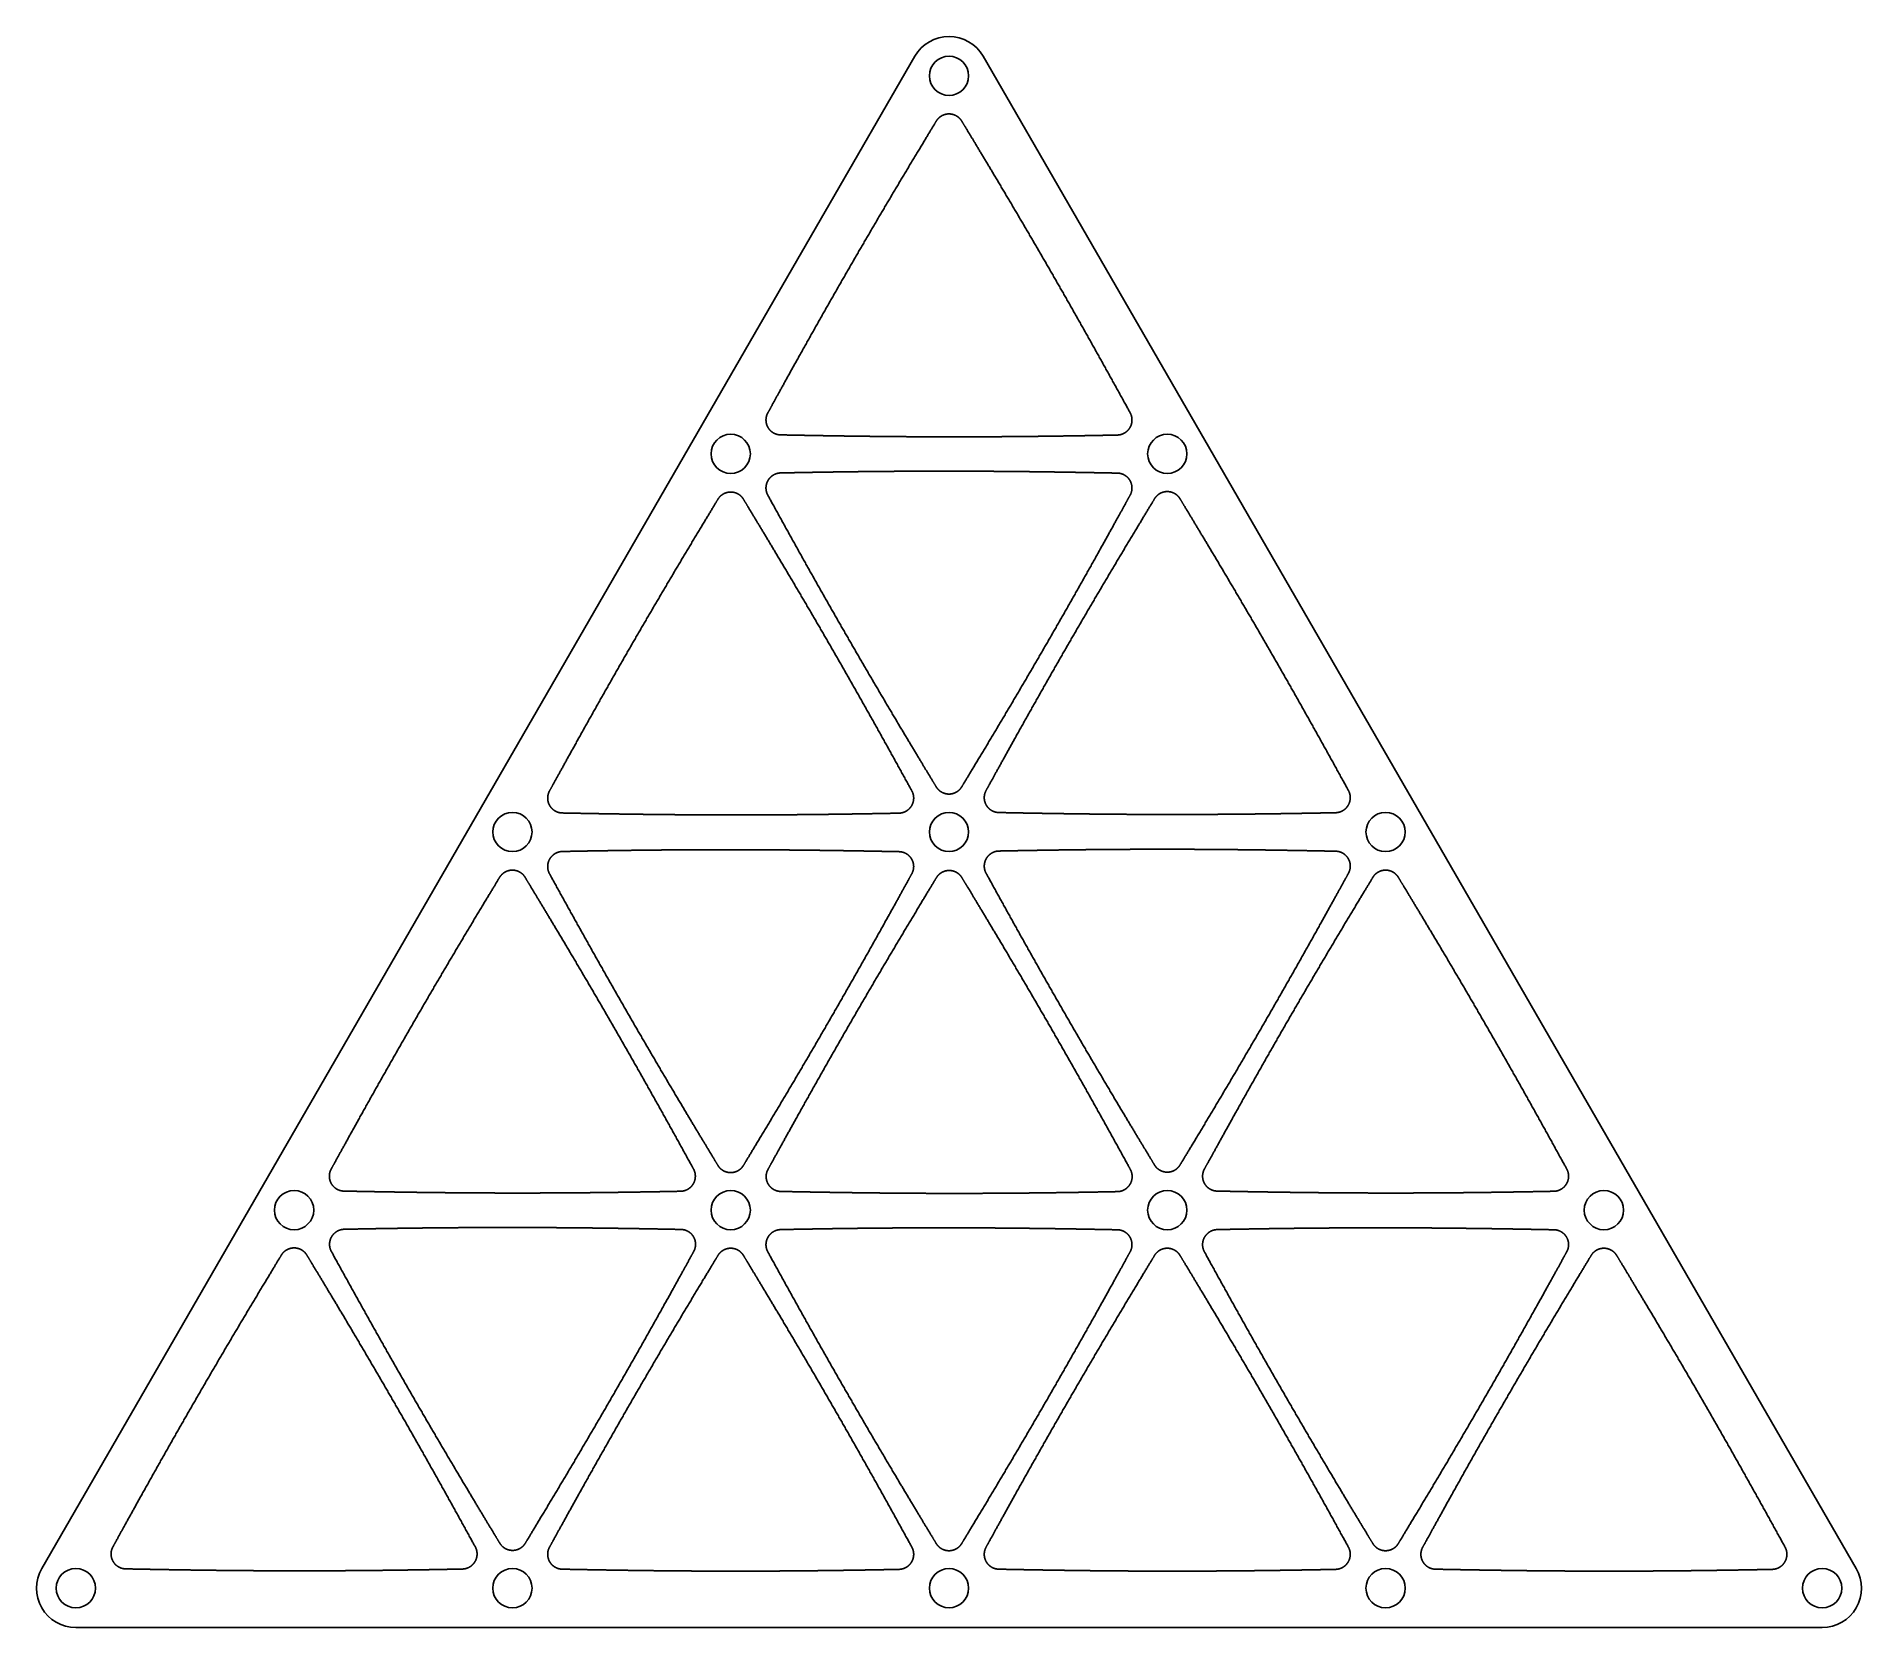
# Model space of a CAD drawing. Extents: x -3 to 136, y 0 to 121.
import ezdxf

# ---------------------------------------------------------------- set-up
doc = ezdxf.new("R2010")
doc.units = 0
doc.layers.get('0').update_dxf_attribs({"linetype": 'CONTINUOUS'})

msp = doc.modelspace()

# ---------------------------------------------------------------- linework, layer by layer
msp.add_lwpolyline([(69.26408, 119.9689, 0.577350269), (64.06792, 119.9689), (-2.59808, 4.5, 0.577350269), (0, 0), (133.332, 0, 0.577350269), (135.93008, 4.5)], format="xyb", close=True)
for points in [[(52.8362, 92.7401, 0), (52.8408, 92.7483, 0), (52.8461, 92.7578, 0), (52.8521, 92.7687, 0), (52.8589, 92.7808, 0), (52.8663, 92.7943, 0), (52.8745, 92.8091, 0), (52.8833, 92.8251, 0), (52.8929, 92.8425, 0), (52.9031, 92.8611, 0), (52.9141, 92.8809, 0), (52.9257, 92.902, 0), (52.938, 92.9243, 0), (52.9509, 92.9478, 0), (52.9645, 92.9725, 0), (52.9788, 92.9984, 0), (52.9937, 93.0255, 0), (53.0093, 93.0538, 0), (53.0255, 93.0832, 0), (53.0423, 93.1138, 0), (53.0598, 93.1455, 0), (53.0779, 93.1784, 0), (53.0966, 93.2124, 0), (53.1159, 93.2474, 0), (53.1358, 93.2836, 0), (53.1563, 93.3208, 0), (53.1774, 93.3591, 0), (53.199, 93.3985, 0), (53.2213, 93.4389, 0), (53.2441, 93.4804, 0), (53.2675, 93.5229, 0), (53.2915, 93.5664, 0), (53.316, 93.6109, 0), (53.3411, 93.6564, 0), (53.3667, 93.7029, 0), (53.3929, 93.7504, 0), (53.4196, 93.7988, 0), (53.4468, 93.8481, 0), (53.4745, 93.8984, 0), (53.5028, 93.9497, 0), (53.5316, 94.0018, 0), (53.5608, 94.0549, 0), (53.5906, 94.1088, 0), (53.6208, 94.1636, 0), (53.6516, 94.2193, 0), (53.6828, 94.2759, 0), (53.7145, 94.3333, 0), (53.7467, 94.3916, 0), (53.7793, 94.4506, 0), (53.8124, 94.5105, 0), (53.846, 94.5712, 0), (53.8799, 94.6327, 0), (53.9144, 94.695, 0), (53.9492, 94.758, 0), (53.9845, 94.8218, 0), (54.0202, 94.8864, 0), (54.0564, 94.9516, 0), (54.0929, 95.0177, 0), (54.1299, 95.0844, 0), (54.1672, 95.1518, 0), (54.2049, 95.22, 0), (54.2431, 95.2888, 0), (54.2816, 95.3582, 0), (54.3204, 95.4284, 0), (54.3597, 95.4992, 0), (54.3993, 95.5706, 0), (54.4393, 95.6427, 0), (54.4796, 95.7153, 0), (54.5203, 95.7886, 0), (54.5613, 95.8625, 0), (54.6026, 95.9369, 0), (54.6443, 96.0119, 0), (54.6863, 96.0875, 0), (54.7286, 96.1637, 0), (54.7713, 96.2403, 0), (54.8142, 96.3175, 0), (54.8574, 96.3952, 0), (54.901, 96.4734, 0), (54.9448, 96.5521, 0), (54.9889, 96.6313, 0), (55.0333, 96.711, 0), (55.0779, 96.7911, 0), (55.1228, 96.8717, 0), (55.168, 96.9527, 0), (55.2134, 97.0341, 0), (55.2591, 97.116, 0), (55.305, 97.1982, 0), (55.3511, 97.2809, 0), (55.3975, 97.3639, 0), (55.4441, 97.4473, 0), (55.491, 97.5311, 0), (55.538, 97.6152, 0), (55.5852, 97.6996, 0), (55.6324, 97.784, 0), (55.6796, 97.8683, 0), (55.7268, 97.9525, 0), (55.774, 98.0367, 0), (55.8211, 98.1208, 0), (55.8682, 98.2048, 0), (55.9153, 98.2887, 0), (55.9624, 98.3726, 0), (56.0094, 98.4564, 0), (56.0564, 98.5402, 0), (56.1034, 98.6238, 0), (56.1504, 98.7074, 0), (56.1974, 98.791, 0), (56.2443, 98.8744, 0), (56.2913, 98.9578, 0), (56.3382, 99.0412, 0), (56.3851, 99.1245, 0), (56.432, 99.2077, 0), (56.4788, 99.2909, 0), (56.5257, 99.374, 0), (56.5726, 99.457, 0), (56.6194, 99.5401, 0), (56.6662, 99.623, 0), (56.713, 99.7059, 0), (56.7598, 99.7888, 0), (56.8066, 99.8716, 0), (56.8534, 99.9543, 0), (56.9002, 100.037, 0), (56.947, 100.12, 0), (56.9938, 100.202, 0), (57.0405, 100.285, 0), (57.0873, 100.367, 0), (57.1341, 100.45, 0), (57.1808, 100.532, 0), (57.2276, 100.615, 0), (57.2743, 100.697, 0), (57.3211, 100.78, 0), (57.3678, 100.862, 0), (57.4146, 100.944, 0), (57.4613, 101.026, 0), (57.5081, 101.109, 0), (57.5549, 101.191, 0), (57.6016, 101.273, 0), (57.6484, 101.355, 0), (57.6952, 101.437, 0), (57.7419, 101.519, 0), (57.7887, 101.601, 0), (57.8355, 101.683, 0), (57.8823, 101.765, 0), (57.9291, 101.847, 0), (57.9759, 101.929, 0), (58.0228, 102.011, 0), (58.0696, 102.093, 0), (58.1165, 102.175, 0), (58.1633, 102.257, 0), (58.2102, 102.339, 0), (58.2571, 102.421, 0), (58.304, 102.503, 0), (58.3509, 102.585, 0), (58.3978, 102.666, 0), (58.4448, 102.748, 0), (58.4918, 102.83, 0), (58.5387, 102.912, 0), (58.5857, 102.994, 0), (58.6328, 103.076, 0), (58.6798, 103.157, 0), (58.7269, 103.239, 0), (58.774, 103.321, 0), (58.8211, 103.403, 0), (58.8682, 103.485, 0), (58.9154, 103.567, 0), (58.9625, 103.649, 0), (59.0097, 103.73, 0), (59.057, 103.812, 0), (59.1042, 103.894, 0), (59.1515, 103.976, 0), (59.1988, 104.058, 0), (59.2462, 104.14, 0), (59.2935, 104.222, 0), (59.3409, 104.304, 0), (59.3884, 104.386, 0), (59.4358, 104.468, 0), (59.4833, 104.55, 0), (59.5309, 104.632, 0), (59.5784, 104.714, 0), (59.626, 104.796, 0), (59.6736, 104.878, 0), (59.7213, 104.96, 0), (59.769, 105.042, 0), (59.8168, 105.125, 0), (59.8645, 105.207, 0), (59.9124, 105.289, 0), (59.9602, 105.371, 0), (60.0081, 105.454, 0), (60.0561, 105.536, 0), (60.104, 105.619, 0), (60.1521, 105.701, 0), (60.2001, 105.783, 0), (60.2482, 105.866, 0), (60.2964, 105.948, 0), (60.3446, 106.031, 0), (60.3928, 106.114, 0), (60.4411, 106.196, 0), (60.4895, 106.279, 0), (60.5378, 106.362, 0), (60.5863, 106.445, 0), (60.6348, 106.528, 0), (60.6833, 106.611, 0), (60.7319, 106.693, 0), (60.7805, 106.777, 0), (60.8292, 106.86, 0), (60.8779, 106.943, 0), (60.9267, 107.026, 0), (60.9754, 107.109, 0), (61.0242, 107.192, 0), (61.0729, 107.275, 0), (61.1216, 107.358, 0), (61.1702, 107.441, 0), (61.2189, 107.523, 0), (61.2675, 107.606, 0), (61.3161, 107.689, 0), (61.3648, 107.771, 0), (61.4134, 107.854, 0), (61.462, 107.936, 0), (61.5106, 108.019, 0), (61.5592, 108.101, 0), (61.6077, 108.183, 0), (61.6563, 108.266, 0), (61.7049, 108.348, 0), (61.7535, 108.43, 0), (61.802, 108.513, 0), (61.8506, 108.595, 0), (61.8992, 108.677, 0), (61.9478, 108.759, 0), (61.9964, 108.841, 0), (62.045, 108.923, 0), (62.0936, 109.005, 0), (62.1422, 109.087, 0), (62.1908, 109.169, 0), (62.2395, 109.251, 0), (62.2881, 109.333, 0), (62.3368, 109.415, 0), (62.3855, 109.497, 0), (62.4342, 109.579, 0), (62.4829, 109.662, 0), (62.5317, 109.744, 0), (62.5804, 109.826, 0), (62.6292, 109.908, 0), (62.678, 109.99, 0), (62.7268, 110.072, 0), (62.7757, 110.154, 0), (62.8246, 110.236, 0), (62.8735, 110.318, 0), (62.9225, 110.4, 0), (62.9714, 110.482, 0), (63.0204, 110.564, 0), (63.0695, 110.647, 0), (63.1186, 110.729, 0), (63.1677, 110.811, 0), (63.2168, 110.893, 0), (63.266, 110.976, 0), (63.3153, 111.058, 0), (63.3645, 111.14, 0), (63.4139, 111.223, 0), (63.4632, 111.305, 0), (63.5126, 111.388, 0), (63.5621, 111.471, 0), (63.6116, 111.553, 0), (63.6611, 111.636, 0), (63.7107, 111.719, 0), (63.7604, 111.801, 0), (63.8101, 111.884, 0), (63.8599, 111.967, 0), (63.9097, 112.05, 0), (63.9595, 112.133, 0), (64.0095, 112.217, 0), (64.0595, 112.3, 0), (64.1095, 112.383, 0), (64.1596, 112.466, 0), (64.2096, 112.55, 0), (64.2591, 112.632, 0), (64.3081, 112.713, 0), (64.3566, 112.794, 0), (64.4047, 112.874, 0), (64.4522, 112.953, 0), (64.4991, 113.031, 0), (64.5455, 113.108, 0), (64.5913, 113.184, 0), (64.6365, 113.259, 0), (64.681, 113.333, 0), (64.7249, 113.405, 0), (64.7681, 113.477, 0), (64.8106, 113.547, 0), (64.8524, 113.617, 0), (64.8935, 113.685, 0), (64.9338, 113.752, 0), (64.9733, 113.817, 0), (65.012, 113.881, 0), (65.0499, 113.944, 0), (65.0869, 114.005, 0), (65.1231, 114.065, 0), (65.1584, 114.124, 0), (65.1928, 114.181, 0), (65.2263, 114.236, 0), (65.2588, 114.29, 0), (65.2904, 114.342, 0), (65.3209, 114.393, 0), (65.3505, 114.441, 0), (65.379, 114.489, 0), (65.4065, 114.534, 0), (65.4329, 114.578, 0), (65.4582, 114.62, 0), (65.4824, 114.66, 0), (65.5055, 114.698, 0), (65.5274, 114.734, 0), (65.5481, 114.768, 0), (65.5676, 114.801, 0), (65.5859, 114.831, 0), (65.603, 114.859, 0), (65.6188, 114.885, 0), (65.6333, 114.909, 0), (65.6465, 114.931, 0), (65.6584, 114.951, 0), (65.669, 114.969, 0), (65.6782, 114.984, 0), (65.686, 114.997, 0), (65.6923, 115.007, 0)], [(65.6923, 115.007, 0), (65.6951, 115.012, 0), (65.6978, 115.016, 0), (65.7005, 115.021, 0), (65.7033, 115.025, 0), (65.7061, 115.03, 0), (65.7089, 115.034, 0), (65.7117, 115.039, 0), (65.7145, 115.043, 0), (65.7174, 115.047, 0), (65.7203, 115.052, 0), (65.7232, 115.056, 0), (65.7261, 115.061, 0), (65.7291, 115.065, 0), (65.732, 115.069, 0), (65.735, 115.074, 0), (65.738, 115.078, 0), (65.741, 115.082, 0), (65.7441, 115.086, 0), (65.7472, 115.091, 0), (65.7502, 115.095, 0), (65.7533, 115.099, 0), (65.7565, 115.103, 0), (65.7596, 115.107, 0), (65.7628, 115.112, 0), (65.766, 115.116, 0), (65.7692, 115.12, 0), (65.7724, 115.124, 0), (65.7756, 115.128, 0), (65.7789, 115.132, 0), (65.7822, 115.136, 0), (65.7854, 115.14, 0), (65.7888, 115.144, 0), (65.7921, 115.149, 0), (65.7955, 115.153, 0), (65.7988, 115.157, 0), (65.8022, 115.161, 0), (65.8056, 115.165, 0), (65.8091, 115.168, 0), (65.8125, 115.172, 0), (65.816, 115.176, 0), (65.8194, 115.18, 0), (65.8229, 115.184, 0), (65.8265, 115.188, 0), (65.83, 115.192, 0), (65.8336, 115.196, 0), (65.8371, 115.2, 0), (65.8407, 115.203, 0), (65.8443, 115.207, 0), (65.848, 115.211, 0), (65.8516, 115.215, 0), (65.8553, 115.219, 0), (65.859, 115.222, 0), (65.8627, 115.226, 0), (65.8664, 115.23, 0), (65.8701, 115.233, 0), (65.8739, 115.237, 0), (65.8776, 115.241, 0), (65.8814, 115.244, 0), (65.8852, 115.248, 0), (65.8891, 115.252, 0), (65.8929, 115.255, 0), (65.8967, 115.259, 0), (65.9006, 115.262, 0), (65.9045, 115.266, 0), (65.9084, 115.269, 0), (65.9123, 115.273, 0), (65.9162, 115.276, 0), (65.9202, 115.28, 0), (65.9241, 115.283, 0), (65.9281, 115.286, 0), (65.9321, 115.29, 0), (65.9361, 115.293, 0), (65.9401, 115.297, 0), (65.9442, 115.3, 0), (65.9482, 115.303, 0), (65.9523, 115.307, 0), (65.9564, 115.31, 0), (65.9605, 115.313, 0), (65.9646, 115.316, 0), (65.9687, 115.32, 0), (65.9729, 115.323, 0), (65.977, 115.326, 0), (65.9812, 115.329, 0), (65.9854, 115.332, 0), (65.9896, 115.335, 0), (65.9938, 115.338, 0), (65.9981, 115.342, 0), (66.0023, 115.345, 0), (66.0066, 115.348, 0), (66.0108, 115.351, 0), (66.0151, 115.354, 0), (66.0194, 115.357, 0), (66.0237, 115.36, 0), (66.0281, 115.363, 0), (66.0324, 115.366, 0), (66.0368, 115.368, 0), (66.0411, 115.371, 0), (66.0455, 115.374, 0), (66.0499, 115.377, 0), (66.0543, 115.38, 0), (66.0588, 115.383, 0), (66.0632, 115.385, 0), (66.0677, 115.388, 0), (66.0721, 115.391, 0), (66.0766, 115.394, 0), (66.0811, 115.396, 0), (66.0856, 115.399, 0), (66.0901, 115.402, 0), (66.0947, 115.404, 0), (66.0992, 115.407, 0), (66.1038, 115.41, 0), (66.1083, 115.412, 0), (66.1129, 115.415, 0), (66.1175, 115.417, 0), (66.1221, 115.42, 0), (66.1267, 115.422, 0), (66.1313, 115.425, 0), (66.1359, 115.427, 0), (66.1406, 115.43, 0), (66.1452, 115.432, 0), (66.1499, 115.434, 0), (66.1546, 115.437, 0), (66.1593, 115.439, 0), (66.1639, 115.442, 0), (66.1686, 115.444, 0), (66.1734, 115.446, 0), (66.1781, 115.448, 0), (66.1828, 115.451, 0), (66.1876, 115.453, 0), (66.1923, 115.455, 0), (66.1971, 115.457, 0), (66.2018, 115.459, 0), (66.2066, 115.461, 0), (66.2114, 115.463, 0), (66.2162, 115.466, 0), (66.221, 115.468, 0), (66.2258, 115.47, 0), (66.2306, 115.472, 0), (66.2355, 115.474, 0), (66.2403, 115.476, 0), (66.2452, 115.478, 0), (66.25, 115.479, 0), (66.2549, 115.481, 0), (66.2598, 115.483, 0), (66.2647, 115.485, 0), (66.2696, 115.487, 0), (66.2745, 115.489, 0), (66.2794, 115.491, 0), (66.2843, 115.492, 0), (66.2892, 115.494, 0), (66.2941, 115.496, 0), (66.2991, 115.497, 0), (66.304, 115.499, 0), (66.309, 115.501, 0), (66.314, 115.502, 0), (66.3189, 115.504, 0), (66.3239, 115.506, 0), (66.3289, 115.507, 0), (66.3339, 115.509, 0), (66.3389, 115.51, 0), (66.3439, 115.512, 0), (66.3489, 115.513, 0), (66.3539, 115.515, 0), (66.359, 115.516, 0), (66.364, 115.517, 0), (66.369, 115.519, 0), (66.3741, 115.52, 0), (66.3791, 115.521, 0), (66.3842, 115.523, 0), (66.3893, 115.524, 0), (66.3944, 115.525, 0), (66.3994, 115.527, 0), (66.4045, 115.528, 0), (66.4096, 115.529, 0), (66.4147, 115.53, 0), (66.4198, 115.531, 0), (66.4249, 115.532, 0), (66.43, 115.533, 0), (66.4352, 115.535, 0), (66.4403, 115.536, 0), (66.4454, 115.537, 0), (66.4506, 115.538, 0), (66.4557, 115.539, 0), (66.4609, 115.54, 0), (66.466, 115.54, 0), (66.4712, 115.541, 0), (66.4763, 115.542, 0), (66.4815, 115.543, 0), (66.4867, 115.544, 0), (66.4919, 115.545, 0), (66.4971, 115.546, 0), (66.5022, 115.546, 0), (66.5074, 115.547, 0), (66.5126, 115.548, 0), (66.5178, 115.548, 0), (66.523, 115.549, 0), (66.5282, 115.55, 0), (66.5335, 115.55, 0), (66.5387, 115.551, 0), (66.5439, 115.552, 0), (66.5491, 115.552, 0), (66.5543, 115.553, 0), (66.5595, 115.553, 0), (66.5647, 115.554, 0), (66.57, 115.554, 0), (66.5752, 115.555, 0), (66.5804, 115.555, 0), (66.5856, 115.555, 0), (66.5908, 115.556, 0), (66.5961, 115.556, 0), (66.6013, 115.556, 0), (66.6065, 115.557, 0), (66.6117, 115.557, 0), (66.617, 115.557, 0), (66.6222, 115.557, 0), (66.6274, 115.558, 0), (66.6326, 115.558, 0), (66.6379, 115.558, 0), (66.6431, 115.558, 0), (66.6483, 115.558, 0), (66.6535, 115.558, 0), (66.6588, 115.558, 0), (66.664, 115.558, 0), (66.6692, 115.558, 0), (66.6745, 115.558, 0), (66.6797, 115.558, 0), (66.6849, 115.558, 0), (66.6901, 115.558, 0), (66.6954, 115.558, 0), (66.7006, 115.558, 0), (66.7058, 115.557, 0), (66.711, 115.557, 0), (66.7162, 115.557, 0), (66.7215, 115.557, 0), (66.7267, 115.557, 0), (66.7319, 115.556, 0), (66.7371, 115.556, 0), (66.7423, 115.556, 0), (66.7475, 115.555, 0), (66.7527, 115.555, 0), (66.7579, 115.554, 0), (66.7632, 115.554, 0), (66.7684, 115.554, 0), (66.7736, 115.553, 0), (66.7788, 115.553, 0), (66.784, 115.552, 0), (66.7892, 115.551, 0), (66.7944, 115.551, 0), (66.7995, 115.55, 0), (66.8047, 115.55, 0), (66.8099, 115.549, 0), (66.8151, 115.548, 0), (66.8203, 115.548, 0), (66.8255, 115.547, 0), (66.8306, 115.546, 0), (66.8358, 115.545, 0), (66.841, 115.545, 0), (66.8461, 115.544, 0), (66.8513, 115.543, 0), (66.8565, 115.542, 0), (66.8616, 115.541, 0), (66.8668, 115.54, 0), (66.8719, 115.539, 0), (66.8771, 115.538, 0), (66.8822, 115.537, 0), (66.8873, 115.536, 0), (66.8925, 115.535, 0), (66.8976, 115.534, 0), (66.9027, 115.533, 0), (66.9079, 115.532, 0), (66.913, 115.531, 0), (66.9181, 115.53, 0), (66.9232, 115.529, 0), (66.9283, 115.528, 0), (66.9334, 115.526, 0), (66.9385, 115.525, 0), (66.9436, 115.524, 0), (66.9487, 115.523, 0), (66.9538, 115.521, 0), (66.9588, 115.52, 0), (66.9639, 115.519, 0), (66.969, 115.517, 0), (66.974, 115.516, 0), (66.9791, 115.514, 0), (66.9841, 115.513, 0), (66.9891, 115.511, 0), (66.9941, 115.51, 0), (66.9992, 115.508, 0), (67.0042, 115.507, 0), (67.0092, 115.505, 0), (67.0141, 115.504, 0), (67.0191, 115.502, 0), (67.0241, 115.5, 0), (67.0291, 115.499, 0), (67.034, 115.497, 0), (67.039, 115.495, 0), (67.0439, 115.494, 0), (67.0488, 115.492, 0), (67.0538, 115.49, 0), (67.0587, 115.488, 0), (67.0636, 115.487, 0), (67.0685, 115.485, 0), (67.0734, 115.483, 0), (67.0782, 115.481, 0), (67.0831, 115.479, 0), (67.088, 115.477, 0), (67.0928, 115.475, 0), (67.0977, 115.473, 0), (67.1025, 115.471, 0), (67.1073, 115.469, 0), (67.1121, 115.467, 0), (67.1169, 115.465, 0), (67.1217, 115.463, 0), (67.1265, 115.461, 0), (67.1313, 115.459, 0), (67.136, 115.457, 0), (67.1408, 115.454, 0), (67.1455, 115.452, 0), (67.1503, 115.45, 0), (67.155, 115.448, 0), (67.1597, 115.446, 0), (67.1644, 115.443, 0), (67.1691, 115.441, 0), (67.1738, 115.439, 0), (67.1784, 115.436, 0), (67.1831, 115.434, 0), (67.1878, 115.432, 0), (67.1924, 115.429, 0), (67.197, 115.427, 0), (67.2016, 115.424, 0), (67.2062, 115.422, 0), (67.2108, 115.419, 0), (67.2154, 115.417, 0), (67.22, 115.414, 0), (67.2245, 115.412, 0), (67.2291, 115.409, 0), (67.2336, 115.407, 0), (67.2381, 115.404, 0), (67.2427, 115.401, 0), (67.2472, 115.399, 0), (67.2516, 115.396, 0), (67.2561, 115.393, 0), (67.2606, 115.391, 0), (67.265, 115.388, 0), (67.2695, 115.385, 0), (67.2739, 115.382, 0), (67.2783, 115.379, 0), (67.2827, 115.377, 0), (67.2871, 115.374, 0), (67.2915, 115.371, 0), (67.2959, 115.368, 0), (67.3002, 115.365, 0), (67.3046, 115.362, 0), (67.3089, 115.359, 0), (67.3132, 115.356, 0), (67.3175, 115.353, 0), (67.3218, 115.35, 0), (67.3261, 115.347, 0), (67.3303, 115.344, 0), (67.3346, 115.341, 0), (67.3388, 115.338, 0), (67.343, 115.335, 0), (67.3472, 115.332, 0), (67.3514, 115.329, 0), (67.3556, 115.325, 0), (67.3598, 115.322, 0), (67.3639, 115.319, 0), (67.3681, 115.316, 0), (67.3722, 115.313, 0), (67.3763, 115.309, 0), (67.3804, 115.306, 0), (67.3844, 115.303, 0), (67.3885, 115.299, 0), (67.3925, 115.296, 0), (67.3965, 115.293, 0), (67.4005, 115.289, 0), (67.4045, 115.286, 0), (67.4085, 115.283, 0), (67.4124, 115.279, 0), (67.4164, 115.276, 0), (67.4203, 115.272, 0), (67.4242, 115.269, 0), (67.4281, 115.265, 0), (67.432, 115.262, 0), (67.4358, 115.258, 0), (67.4397, 115.255, 0), (67.4435, 115.251, 0), (67.4473, 115.247, 0), (67.4511, 115.244, 0), (67.4548, 115.24, 0), (67.4586, 115.237, 0), (67.4623, 115.233, 0), (67.466, 115.229, 0), (67.4697, 115.226, 0), (67.4734, 115.222, 0), (67.4771, 115.218, 0), (67.4807, 115.214, 0), (67.4844, 115.211, 0), (67.488, 115.207, 0), (67.4916, 115.203, 0), (67.4952, 115.199, 0), (67.4987, 115.195, 0), (67.5023, 115.192, 0), (67.5058, 115.188, 0), (67.5093, 115.184, 0), (67.5128, 115.18, 0), (67.5163, 115.176, 0), (67.5197, 115.172, 0), (67.5232, 115.168, 0), (67.5266, 115.164, 0), (67.53, 115.16, 0), (67.5333, 115.156, 0), (67.5367, 115.152, 0), (67.5401, 115.148, 0), (67.5434, 115.144, 0), (67.5467, 115.14, 0), (67.55, 115.136, 0), (67.5532, 115.132, 0), (67.5565, 115.128, 0), (67.5597, 115.124, 0), (67.5629, 115.12, 0), (67.5661, 115.116, 0), (67.5693, 115.112, 0), (67.5725, 115.107, 0), (67.5756, 115.103, 0), (67.5787, 115.099, 0), (67.5818, 115.095, 0), (67.5849, 115.091, 0), (67.588, 115.086, 0), (67.591, 115.082, 0), (67.594, 115.078, 0), (67.597, 115.073, 0), (67.6, 115.069, 0), (67.603, 115.065, 0), (67.6059, 115.061, 0), (67.6088, 115.056, 0), (67.6117, 115.052, 0), (67.6146, 115.047, 0), (67.6175, 115.043, 0), (67.6203, 115.039, 0), (67.6231, 115.034, 0), (67.6259, 115.03, 0), (67.6287, 115.025, 0), (67.6315, 115.021, 0), (67.6342, 115.016, 0), (67.6369, 115.012, 0), (67.6397, 115.007, 0)], [(67.6397, 115.007, 0), (67.644, 115, 0), (67.649, 114.992, 0), (67.6545, 114.983, 0), (67.6607, 114.972, 0), (67.6675, 114.961, 0), (67.6749, 114.949, 0), (67.6829, 114.936, 0), (67.6915, 114.921, 0), (67.7007, 114.906, 0), (67.7105, 114.89, 0), (67.7209, 114.873, 0), (67.7318, 114.855, 0), (67.7434, 114.836, 0), (67.7555, 114.816, 0), (67.7681, 114.795, 0), (67.7813, 114.773, 0), (67.7951, 114.75, 0), (67.8095, 114.726, 0), (67.8243, 114.702, 0), (67.8398, 114.676, 0), (67.8558, 114.65, 0), (67.8723, 114.622, 0), (67.8893, 114.594, 0), (67.9069, 114.565, 0), (67.925, 114.535, 0), (67.9436, 114.504, 0), (67.9628, 114.473, 0), (67.9824, 114.44, 0), (68.0026, 114.407, 0), (68.0233, 114.373, 0), (68.0444, 114.338, 0), (68.0661, 114.302, 0), (68.0883, 114.265, 0), (68.1109, 114.228, 0), (68.134, 114.19, 0), (68.1576, 114.151, 0), (68.1817, 114.111, 0), (68.2063, 114.07, 0), (68.2313, 114.029, 0), (68.2568, 113.986, 0), (68.2827, 113.943, 0), (68.3092, 113.9, 0), (68.336, 113.855, 0), (68.3633, 113.81, 0), (68.391, 113.764, 0), (68.4192, 113.717, 0), (68.4478, 113.67, 0), (68.4769, 113.622, 0), (68.5064, 113.573, 0), (68.5362, 113.523, 0), (68.5666, 113.473, 0), (68.5973, 113.422, 0), (68.6284, 113.371, 0), (68.6599, 113.318, 0), (68.6919, 113.265, 0), (68.7242, 113.212, 0), (68.7569, 113.157, 0), (68.79, 113.102, 0), (68.8235, 113.047, 0), (68.8574, 112.99, 0), (68.8917, 112.933, 0), (68.9263, 112.876, 0), (68.9613, 112.818, 0), (68.9966, 112.759, 0), (69.0324, 112.7, 0), (69.0684, 112.64, 0), (69.1048, 112.579, 0), (69.1416, 112.518, 0), (69.1787, 112.456, 0), (69.2162, 112.394, 0), (69.254, 112.331, 0), (69.2921, 112.267, 0), (69.3305, 112.203, 0), (69.3693, 112.139, 0), (69.4083, 112.073, 0), (69.4477, 112.008, 0), (69.4874, 111.942, 0), (69.5274, 111.875, 0), (69.5677, 111.808, 0), (69.6083, 111.74, 0), (69.6492, 111.672, 0), (69.6904, 111.603, 0), (69.7319, 111.534, 0), (69.7736, 111.464, 0), (69.8157, 111.394, 0), (69.858, 111.323, 0), (69.9005, 111.252, 0), (69.9433, 111.18, 0), (69.9864, 111.108, 0), (70.0298, 111.036, 0), (70.0734, 110.963, 0), (70.1172, 110.889, 0), (70.1613, 110.815, 0), (70.2056, 110.741, 0), (70.2501, 110.666, 0), (70.2949, 110.591, 0), (70.3399, 110.516, 0), (70.3852, 110.44, 0), (70.4306, 110.364, 0), (70.4763, 110.287, 0), (70.5221, 110.21, 0), (70.5682, 110.133, 0), (70.6145, 110.055, 0), (70.661, 109.977, 0), (70.7076, 109.898, 0), (70.7545, 109.82, 0), (70.8015, 109.74, 0), (70.8488, 109.661, 0), (70.8962, 109.581, 0), (70.9437, 109.501, 0), (70.9915, 109.421, 0), (71.0394, 109.34, 0), (71.0874, 109.259, 0), (71.1356, 109.178, 0), (71.184, 109.096, 0), (71.2325, 109.014, 0), (71.2812, 108.932, 0), (71.33, 108.85, 0), (71.3788, 108.767, 0), (71.4277, 108.684, 0), (71.4765, 108.602, 0), (71.5252, 108.519, 0), (71.5739, 108.437, 0), (71.6226, 108.355, 0), (71.6711, 108.272, 0), (71.7197, 108.19, 0), (71.7682, 108.108, 0), (71.8166, 108.026, 0), (71.865, 107.944, 0), (71.9133, 107.862, 0), (71.9616, 107.78, 0), (72.0098, 107.698, 0), (72.058, 107.616, 0), (72.1061, 107.534, 0), (72.1542, 107.453, 0), (72.2023, 107.371, 0), (72.2502, 107.289, 0), (72.2982, 107.207, 0), (72.3461, 107.126, 0), (72.394, 107.044, 0), (72.4418, 106.963, 0), (72.4896, 106.881, 0), (72.5373, 106.8, 0), (72.585, 106.718, 0), (72.6327, 106.637, 0), (72.6803, 106.556, 0), (72.7279, 106.474, 0), (72.7754, 106.393, 0), (72.8229, 106.312, 0), (72.8704, 106.231, 0), (72.9178, 106.15, 0), (72.9652, 106.068, 0), (73.0126, 105.987, 0), (73.0599, 105.906, 0), (73.1072, 105.825, 0), (73.1545, 105.744, 0), (73.2017, 105.663, 0), (73.2489, 105.582, 0), (73.296, 105.501, 0), (73.3432, 105.42, 0), (73.3903, 105.339, 0), (73.4373, 105.258, 0), (73.4844, 105.177, 0), (73.5314, 105.096, 0), (73.5784, 105.016, 0), (73.6253, 104.935, 0), (73.6722, 104.854, 0), (73.7191, 104.773, 0), (73.766, 104.692, 0), (73.8129, 104.611, 0), (73.8597, 104.531, 0), (73.9065, 104.45, 0), (73.9533, 104.369, 0), (74, 104.288, 0), (74.0468, 104.207, 0), (74.0935, 104.127, 0), (74.1402, 104.046, 0), (74.1869, 103.965, 0), (74.2335, 103.884, 0), (74.2801, 103.803, 0), (74.3268, 103.723, 0), (74.3734, 103.642, 0), (74.4199, 103.561, 0), (74.4665, 103.48, 0), (74.5131, 103.399, 0), (74.5596, 103.319, 0), (74.6061, 103.238, 0), (74.6526, 103.157, 0), (74.6991, 103.076, 0), (74.7456, 102.995, 0), (74.7921, 102.914, 0), (74.8385, 102.833, 0), (74.885, 102.753, 0), (74.9314, 102.672, 0), (74.9778, 102.591, 0), (75.0243, 102.51, 0), (75.0707, 102.429, 0), (75.1171, 102.348, 0), (75.1635, 102.267, 0), (75.2099, 102.186, 0), (75.2562, 102.105, 0), (75.3026, 102.023, 0), (75.349, 101.942, 0), (75.3954, 101.861, 0), (75.4417, 101.78, 0), (75.4881, 101.699, 0), (75.5345, 101.618, 0), (75.5808, 101.536, 0), (75.6272, 101.455, 0), (75.6735, 101.374, 0), (75.7199, 101.292, 0), (75.7663, 101.211, 0), (75.8126, 101.13, 0), (75.859, 101.048, 0), (75.9053, 100.967, 0), (75.9517, 100.885, 0), (75.9981, 100.803, 0), (76.0445, 100.722, 0), (76.0908, 100.64, 0), (76.1372, 100.558, 0), (76.1836, 100.477, 0), (76.23, 100.395, 0), (76.2764, 100.313, 0), (76.3229, 100.231, 0), (76.3693, 100.149, 0), (76.4157, 100.067, 0), (76.4622, 99.9849, 0), (76.5086, 99.9028, 0), (76.5551, 99.8206, 0), (76.6016, 99.7384, 0), (76.6481, 99.6561, 0), (76.6946, 99.5738, 0), (76.7411, 99.4914, 0), (76.7876, 99.409, 0), (76.8342, 99.3264, 0), (76.8807, 99.2439, 0), (76.9273, 99.1612, 0), (76.9739, 99.0785, 0), (77.0205, 98.9958, 0), (77.0672, 98.9129, 0), (77.1138, 98.83, 0), (77.1605, 98.7471, 0), (77.2072, 98.664, 0), (77.2539, 98.5809, 0), (77.3006, 98.4978, 0), (77.3474, 98.4145, 0), (77.3942, 98.3312, 0), (77.441, 98.2478, 0), (77.4878, 98.1644, 0), (77.5347, 98.0808, 0), (77.5815, 97.9972, 0), (77.6284, 97.9135, 0), (77.6753, 97.8298, 0), (77.7222, 97.7461, 0), (77.769, 97.6625, 0), (77.8157, 97.5789, 0), (77.8625, 97.4954, 0), (77.9091, 97.4119, 0), (77.9557, 97.3285, 0), (78.0023, 97.2451, 0), (78.0489, 97.1617, 0), (78.0954, 97.0784, 0), (78.1419, 96.9951, 0), (78.1883, 96.9118, 0), (78.2348, 96.8286, 0), (78.2812, 96.7454, 0), (78.3275, 96.6622, 0), (78.3739, 96.5789, 0), (78.4202, 96.4957, 0), (78.4665, 96.4126, 0), (78.5128, 96.3294, 0), (78.5591, 96.2462, 0), (78.6053, 96.163, 0), (78.6516, 96.0797, 0), (78.6978, 95.9965, 0), (78.7441, 95.9133, 0), (78.7903, 95.83, 0), (78.8365, 95.7467, 0), (78.8828, 95.6634, 0), (78.929, 95.58, 0), (78.9752, 95.4967, 0), (79.0215, 95.4132, 0), (79.0677, 95.3298, 0), (79.114, 95.2463, 0), (79.1603, 95.1627, 0), (79.2065, 95.0791, 0), (79.2528, 94.9954, 0), (79.2992, 94.9117, 0), (79.3455, 94.8279, 0), (79.3919, 94.744, 0), (79.4382, 94.6601, 0), (79.4846, 94.5761, 0), (79.5311, 94.492, 0), (79.5776, 94.4079, 0), (79.6241, 94.3236, 0), (79.6706, 94.2393, 0), (79.7172, 94.1549, 0), (79.7638, 94.0704, 0), (79.8104, 93.9857, 0), (79.8571, 93.901, 0), (79.9039, 93.8162, 0), (79.9506, 93.7313, 0), (79.9975, 93.6462, 0), (80.0444, 93.5611, 0), (80.091, 93.4764, 0), (80.1362, 93.3941, 0), (80.1799, 93.3148, 0), (80.2217, 93.2387, 0), (80.2615, 93.1664, 0), (80.2989, 93.0983, 0), (80.3339, 93.0347, 0), (80.3661, 92.9761, 0), (80.3953, 92.9229, 0), (80.4214, 92.8755, 0), (80.444, 92.8343, 0), (80.463, 92.7998, 0), (80.4781, 92.7723, 0), (80.4891, 92.7522, 0), (80.4958, 92.7401, 0)], [(53.8099, 91.0537, 0), (53.8047, 91.0538, 0), (53.7994, 91.0539, 0), (53.7942, 91.054, 0), (53.7889, 91.0542, 0), (53.7837, 91.0544, 0), (53.7784, 91.0546, 0), (53.7732, 91.0548, 0), (53.768, 91.0551, 0), (53.7627, 91.0554, 0), (53.7575, 91.0557, 0), (53.7523, 91.056, 0), (53.747, 91.0564, 0), (53.7418, 91.0568, 0), (53.7366, 91.0572, 0), (53.7314, 91.0576, 0), (53.7262, 91.0581, 0), (53.7209, 91.0585, 0), (53.7157, 91.059, 0), (53.7105, 91.0596, 0), (53.7053, 91.0601, 0), (53.7001, 91.0607, 0), (53.6949, 91.0613, 0), (53.6897, 91.0619, 0), (53.6845, 91.0626, 0), (53.6793, 91.0633, 0), (53.6741, 91.064, 0), (53.6689, 91.0647, 0), (53.6637, 91.0654, 0), (53.6586, 91.0662, 0), (53.6534, 91.067, 0), (53.6482, 91.0678, 0), (53.6431, 91.0687, 0), (53.6379, 91.0695, 0), (53.6327, 91.0704, 0), (53.6276, 91.0713, 0), (53.6224, 91.0723, 0), (53.6173, 91.0732, 0), (53.6121, 91.0742, 0), (53.607, 91.0752, 0), (53.6018, 91.0763, 0), (53.5967, 91.0773, 0), (53.5916, 91.0784, 0), (53.5865, 91.0795, 0), (53.5813, 91.0807, 0), (53.5762, 91.0818, 0), (53.5711, 91.083, 0), (53.566, 91.0842, 0), (53.5609, 91.0854, 0), (53.5558, 91.0867, 0), (53.5508, 91.088, 0), (53.5457, 91.0893, 0), (53.5406, 91.0906, 0), (53.5355, 91.0919, 0), (53.5305, 91.0933, 0), (53.5254, 91.0947, 0), (53.5203, 91.0961, 0), (53.5153, 91.0975, 0), (53.5103, 91.099, 0), (53.5052, 91.1005, 0), (53.5002, 91.102, 0), (53.4952, 91.1035, 0), (53.4902, 91.1051, 0), (53.4852, 91.1067, 0), (53.4802, 91.1083, 0), (53.4752, 91.1099, 0), (53.4702, 91.1115, 0), (53.4653, 91.1132, 0), (53.4603, 91.1149, 0), (53.4554, 91.1166, 0), (53.4504, 91.1184, 0), (53.4455, 91.1201, 0), (53.4406, 91.1219, 0), (53.4356, 91.1237, 0), (53.4307, 91.1255, 0), (53.4258, 91.1274, 0), (53.421, 91.1293, 0), (53.4161, 91.1312, 0), (53.4112, 91.1331, 0), (53.4063, 91.135, 0), (53.4015, 91.137, 0), (53.3966, 91.139, 0), (53.3918, 91.141, 0), (53.387, 91.143, 0), (53.3822, 91.1451, 0), (53.3773, 91.1472, 0), (53.3725, 91.1493, 0), (53.3678, 91.1514, 0), (53.363, 91.1535, 0), (53.3582, 91.1557, 0), (53.3534, 91.1579, 0), (53.3487, 91.1601, 0), (53.344, 91.1623, 0), (53.3392, 91.1646, 0), (53.3345, 91.1669, 0), (53.3298, 91.1692, 0), (53.3251, 91.1715, 0), (53.3204, 91.1738, 0), (53.3157, 91.1762, 0), (53.3111, 91.1786, 0), (53.3064, 91.181, 0), (53.3018, 91.1834, 0), (53.2971, 91.1859, 0), (53.2925, 91.1883, 0), (53.2879, 91.1908, 0), (53.2833, 91.1933, 0), (53.2787, 91.1959, 0), (53.2741, 91.1984, 0), (53.2696, 91.201, 0), (53.265, 91.2036, 0), (53.2605, 91.2062, 0), (53.2559, 91.2089, 0), (53.2514, 91.2115, 0), (53.2469, 91.2142, 0), (53.2424, 91.2169, 0), (53.2379, 91.2197, 0), (53.2335, 91.2224, 0), (53.229, 91.2252, 0), (53.2246, 91.2279, 0), (53.2202, 91.2308, 0), (53.2157, 91.2336, 0), (53.2113, 91.2364, 0), (53.207, 91.2393, 0), (53.2026, 91.2422, 0), (53.1982, 91.2451, 0), (53.1939, 91.248, 0), (53.1896, 91.2509, 0), (53.1853, 91.2539, 0), (53.181, 91.2569, 0), (53.1767, 91.2599, 0), (53.1724, 91.2629, 0), (53.1681, 91.2659, 0), (53.1639, 91.269, 0), (53.1597, 91.2721, 0), (53.1555, 91.2752, 0), (53.1513, 91.2783, 0), (53.1471, 91.2814, 0), (53.1429, 91.2846, 0), (53.1388, 91.2878, 0), (53.1346, 91.291, 0), (53.1305, 91.2942, 0), (53.1264, 91.2974, 0), (53.1223, 91.3006, 0), (53.1182, 91.3039, 0), (53.1142, 91.3072, 0), (53.1101, 91.3105, 0), (53.1061, 91.3138, 0), (53.1021, 91.3172, 0), (53.0981, 91.3205, 0), (53.0941, 91.3239, 0), (53.0901, 91.3273, 0), (53.0862, 91.3307, 0), (53.0822, 91.3341, 0), (53.0783, 91.3376, 0), (53.0744, 91.3411, 0), (53.0705, 91.3445, 0), (53.0666, 91.348, 0), (53.0628, 91.3516, 0), (53.0589, 91.3551, 0), (53.0551, 91.3587, 0), (53.0513, 91.3622, 0), (53.0475, 91.3658, 0), (53.0437, 91.3694, 0), (53.04, 91.3731, 0), (53.0362, 91.3767, 0), (53.0325, 91.3804, 0), (53.0288, 91.3841, 0), (53.0251, 91.3878, 0), (53.0214, 91.3915, 0), (53.0177, 91.3952, 0), (53.0141, 91.399, 0), (53.0105, 91.4027, 0), (53.0069, 91.4065, 0), (53.0033, 91.4103, 0), (52.9997, 91.4141, 0), (52.9961, 91.4179, 0), (52.9926, 91.4218, 0), (52.9891, 91.4257, 0), (52.9856, 91.4295, 0), (52.9821, 91.4334, 0), (52.9786, 91.4374, 0), (52.9751, 91.4413, 0), (52.9717, 91.4452, 0), (52.9683, 91.4492, 0), (52.9649, 91.4532, 0), (52.9615, 91.4572, 0), (52.9581, 91.4612, 0), (52.9548, 91.4652, 0), (52.9514, 91.4693, 0), (52.9481, 91.4734, 0), (52.9448, 91.4774, 0), (52.9416, 91.4815, 0), (52.9383, 91.4856, 0), (52.9351, 91.4898, 0), (52.9318, 91.4939, 0), (52.9286, 91.4981, 0), (52.9255, 91.5022, 0), (52.9223, 91.5064, 0), (52.9192, 91.5106, 0), (52.916, 91.5148, 0), (52.9129, 91.5191, 0), (52.9098, 91.5233, 0), (52.9068, 91.5275, 0), (52.9037, 91.5318, 0), (52.9007, 91.5361, 0), (52.8977, 91.5404, 0), (52.8947, 91.5447, 0), (52.8918, 91.549, 0), (52.8888, 91.5533, 0), (52.8859, 91.5577, 0), (52.883, 91.562, 0), (52.8801, 91.5664, 0), (52.8773, 91.5708, 0), (52.8744, 91.5752, 0), (52.8716, 91.5796, 0), (52.8688, 91.584, 0), (52.866, 91.5884, 0), (52.8633, 91.5929, 0), (52.8606, 91.5973, 0), (52.8578, 91.6018, 0), (52.8551, 91.6063, 0), (52.8525, 91.6108, 0), (52.8498, 91.6153, 0), (52.8472, 91.6198, 0), (52.8446, 91.6243, 0), (52.842, 91.6289, 0), (52.8394, 91.6334, 0), (52.8369, 91.638, 0), (52.8343, 91.6426, 0), (52.8318, 91.6471, 0), (52.8294, 91.6517, 0), (52.8269, 91.6563, 0), (52.8244, 91.661, 0), (52.822, 91.6656, 0), (52.8196, 91.6702, 0), (52.8172, 91.6749, 0), (52.8149, 91.6796, 0), (52.8126, 91.6842, 0), (52.8102, 91.6889, 0), (52.8079, 91.6936, 0), (52.8057, 91.6983, 0), (52.8034, 91.703, 0), (52.8012, 91.7078, 0), (52.799, 91.7125, 0), (52.7968, 91.7172, 0), (52.7946, 91.722, 0), (52.7925, 91.7268, 0), (52.7904, 91.7315, 0), (52.7883, 91.7363, 0), (52.7862, 91.7411, 0), (52.7842, 91.7459, 0), (52.7821, 91.7507, 0), (52.7801, 91.7556, 0), (52.7781, 91.7604, 0), (52.7762, 91.7652, 0), (52.7742, 91.7701, 0), (52.7723, 91.775, 0), (52.7704, 91.7798, 0), (52.7685, 91.7847, 0), (52.7667, 91.7896, 0), (52.7648, 91.7945, 0), (52.763, 91.7994, 0), (52.7612, 91.8043, 0), (52.7595, 91.8093, 0), (52.7577, 91.8142, 0), (52.756, 91.8191, 0), (52.7543, 91.8241, 0), (52.7526, 91.829, 0), (52.751, 91.834, 0), (52.7494, 91.839, 0), (52.7477, 91.844, 0), (52.7462, 91.849, 0), (52.7446, 91.854, 0), (52.7431, 91.859, 0), (52.7415, 91.864, 0), (52.74, 91.869, 0), (52.7386, 91.8741, 0), (52.7371, 91.8791, 0), (52.7357, 91.8842, 0), (52.7343, 91.8892, 0), (52.7329, 91.8943, 0), (52.7316, 91.8993, 0), (52.7302, 91.9044, 0), (52.7289, 91.9095, 0), (52.7276, 91.9146, 0), (52.7264, 91.9197, 0), (52.7251, 91.9248, 0), (52.7239, 91.9299, 0), (52.7227, 91.935, 0), (52.7216, 91.9401, 0), (52.7204, 91.9452, 0), (52.7193, 91.9503, 0), (52.7182, 91.9554, 0), (52.7172, 91.9605, 0), (52.7161, 91.9657, 0), (52.7151, 91.9708, 0), (52.7141, 91.9759, 0), (52.7131, 91.9811, 0), (52.7122, 91.9862, 0), (52.7112, 91.9914, 0), (52.7103, 91.9965, 0), (52.7094, 92.0017, 0), (52.7086, 92.0068, 0), (52.7078, 92.012, 0), (52.7069, 92.0172, 0), (52.7062, 92.0223, 0), (52.7054, 92.0275, 0), (52.7047, 92.0327, 0), (52.7039, 92.0379, 0), (52.7033, 92.043, 0), (52.7026, 92.0482, 0), (52.7019, 92.0534, 0), (52.7013, 92.0586, 0), (52.7007, 92.0638, 0), (52.7002, 92.069, 0), (52.6996, 92.0742, 0), (52.6991, 92.0794, 0), (52.6986, 92.0846, 0), (52.6981, 92.0898, 0), (52.6977, 92.095, 0), (52.6972, 92.1002, 0), (52.6968, 92.1054, 0), (52.6965, 92.1106, 0), (52.6961, 92.1158, 0), (52.6958, 92.121, 0), (52.6955, 92.1262, 0), (52.6952, 92.1315, 0), (52.6949, 92.1367, 0), (52.6947, 92.1419, 0), (52.6945, 92.1471, 0), (52.6943, 92.1523, 0), (52.6941, 92.1576, 0), (52.694, 92.1628, 0), (52.6939, 92.168, 0), (52.6938, 92.1732, 0), (52.6937, 92.1785, 0), (52.6937, 92.1837, 0), (52.6937, 92.1889, 0), (52.6937, 92.1941, 0), (52.6937, 92.1994, 0), (52.6937, 92.2046, 0), (52.6938, 92.2098, 0), (52.6939, 92.215, 0), (52.6941, 92.2203, 0), (52.6942, 92.2255, 0), (52.6944, 92.2307, 0), (52.6946, 92.236, 0), (52.6948, 92.2412, 0), (52.695, 92.2464, 0), (52.6953, 92.2516, 0), (52.6956, 92.2569, 0), (52.6959, 92.2621, 0), (52.6963, 92.2673, 0), (52.6966, 92.2725, 0), (52.697, 92.2778, 0), (52.6974, 92.283, 0), (52.6979, 92.2882, 0), (52.6983, 92.2934, 0), (52.6988, 92.2986, 0), (52.6994, 92.3039, 0), (52.6999, 92.3091, 0), (52.7004, 92.3143, 0), (52.701, 92.3195, 0), (52.7016, 92.3247, 0), (52.7023, 92.3299, 0), (52.7029, 92.3351, 0), (52.7036, 92.3403, 0), (52.7043, 92.3455, 0), (52.7051, 92.3507, 0), (52.7058, 92.3559, 0), (52.7066, 92.3611, 0), (52.7074, 92.3663, 0), (52.7082, 92.3714, 0), (52.7091, 92.3766, 0), (52.7099, 92.3818, 0), (52.7108, 92.3869, 0), (52.7118, 92.3921, 0), (52.7127, 92.3972, 0), (52.7137, 92.4024, 0), (52.7147, 92.4075, 0), (52.7157, 92.4126, 0), (52.7167, 92.4178, 0), (52.7178, 92.4229, 0), (52.7189, 92.428, 0), (52.72, 92.4331, 0), (52.7211, 92.4382, 0), (52.7223, 92.4433, 0), (52.7234, 92.4484, 0), (52.7246, 92.4535, 0), (52.7259, 92.4586, 0), (52.7271, 92.4637, 0), (52.7284, 92.4687, 0), (52.7297, 92.4738, 0), (52.731, 92.4789, 0), (52.7323, 92.4839, 0), (52.7337, 92.4889, 0), (52.7351, 92.494, 0), (52.7365, 92.499, 0), (52.738, 92.504, 0), (52.7394, 92.509, 0), (52.7409, 92.5141, 0), (52.7424, 92.5191, 0), (52.7439, 92.5241, 0), (52.7455, 92.529, 0), (52.7471, 92.534, 0), (52.7487, 92.539, 0), (52.7503, 92.544, 0), (52.7519, 92.5489, 0), (52.7536, 92.5539, 0), (52.7553, 92.5588, 0), (52.757, 92.5637, 0), (52.7587, 92.5687, 0), (52.7605, 92.5736, 0), (52.7623, 92.5785, 0), (52.7641, 92.5834, 0), (52.7659, 92.5883, 0), (52.7677, 92.5932, 0), (52.7696, 92.5981, 0), (52.7715, 92.6029, 0), (52.7734, 92.6078, 0), (52.7754, 92.6126, 0), (52.7773, 92.6175, 0), (52.7793, 92.6223, 0), (52.7813, 92.6271, 0), (52.7834, 92.632, 0), (52.7854, 92.6368, 0), (52.7875, 92.6416, 0), (52.7896, 92.6463, 0), (52.7917, 92.6511, 0), (52.7939, 92.6559, 0), (52.796, 92.6607, 0), (52.7982, 92.6654, 0), (52.8004, 92.6702, 0), (52.8027, 92.6749, 0), (52.8049, 92.6796, 0), (52.8072, 92.6843, 0), (52.8095, 92.689, 0), (52.8118, 92.6937, 0), (52.8142, 92.6984, 0), (52.8165, 92.7031, 0), (52.8189, 92.7077, 0), (52.8213, 92.7124, 0), (52.8238, 92.717, 0), (52.8262, 92.7217, 0), (52.8287, 92.7263, 0), (52.8312, 92.7309, 0), (52.8337, 92.7355, 0), (52.8362, 92.7401, 0)], [(80.4958, 92.7401, 0), (80.4983, 92.7354, 0), (80.5008, 92.7308, 0), (80.5033, 92.7261, 0), (80.5058, 92.7215, 0), (80.5082, 92.7168, 0), (80.5106, 92.7121, 0), (80.513, 92.7074, 0), (80.5154, 92.7027, 0), (80.5178, 92.698, 0), (80.5201, 92.6933, 0), (80.5224, 92.6885, 0), (80.5247, 92.6838, 0), (80.527, 92.679, 0), (80.5292, 92.6742, 0), (80.5314, 92.6695, 0), (80.5336, 92.6647, 0), (80.5358, 92.6599, 0), (80.538, 92.6551, 0), (80.5401, 92.6502, 0), (80.5422, 92.6454, 0), (80.5443, 92.6406, 0), (80.5463, 92.6357, 0), (80.5484, 92.6309, 0), (80.5504, 92.626, 0), (80.5524, 92.6211, 0), (80.5544, 92.6162, 0), (80.5563, 92.6113, 0), (80.5583, 92.6064, 0), (80.5602, 92.6015, 0), (80.5621, 92.5966, 0), (80.5639, 92.5917, 0), (80.5657, 92.5867, 0), (80.5676, 92.5818, 0), (80.5694, 92.5768, 0), (80.5711, 92.5719, 0), (80.5729, 92.5669, 0), (80.5746, 92.5619, 0), (80.5763, 92.5569, 0), (80.578, 92.5519, 0), (80.5796, 92.5469, 0), (80.5813, 92.5419, 0), (80.5829, 92.5369, 0), (80.5844, 92.5319, 0), (80.586, 92.5268, 0), (80.5875, 92.5218, 0), (80.5891, 92.5167, 0), (80.5906, 92.5117, 0), (80.592, 92.5066, 0), (80.5935, 92.5015, 0), (80.5949, 92.4964, 0), (80.5963, 92.4914, 0), (80.5977, 92.4863, 0), (80.599, 92.4812, 0), (80.6003, 92.476, 0), (80.6016, 92.4709, 0), (80.6029, 92.4658, 0), (80.6042, 92.4607, 0), (80.6054, 92.4556, 0), (80.6066, 92.4504, 0), (80.6078, 92.4453, 0), (80.609, 92.4401, 0), (80.6101, 92.435, 0), (80.6112, 92.4298, 0), (80.6123, 92.4247, 0), (80.6134, 92.4195, 0), (80.6144, 92.4143, 0), (80.6154, 92.4092, 0), (80.6164, 92.404, 0), (80.6174, 92.3988, 0), (80.6183, 92.3936, 0), (80.6193, 92.3884, 0), (80.6202, 92.3832, 0), (80.621, 92.378, 0), (80.6219, 92.3728, 0), (80.6227, 92.3676, 0), (80.6235, 92.3624, 0), (80.6243, 92.3572, 0), (80.625, 92.352, 0), (80.6258, 92.3468, 0), (80.6265, 92.3415, 0), (80.6272, 92.3363, 0), (80.6278, 92.3311, 0), (80.6284, 92.3259, 0), (80.6291, 92.3206, 0), (80.6296, 92.3154, 0), (80.6302, 92.3101, 0), (80.6307, 92.3049, 0), (80.6312, 92.2997, 0), (80.6317, 92.2944, 0), (80.6322, 92.2892, 0), (80.6326, 92.2839, 0), (80.6331, 92.2786, 0), (80.6334, 92.2734, 0), (80.6338, 92.2681, 0), (80.6342, 92.2629, 0), (80.6345, 92.2576, 0), (80.6348, 92.2523, 0), (80.635, 92.2471, 0), (80.6353, 92.2418, 0), (80.6355, 92.2365, 0), (80.6357, 92.2313, 0), (80.6359, 92.226, 0), (80.636, 92.2207, 0), (80.6362, 92.2154, 0), (80.6363, 92.2102, 0), (80.6363, 92.2049, 0), (80.6364, 92.1996, 0), (80.6364, 92.1943, 0), (80.6364, 92.189, 0), (80.6364, 92.1838, 0), (80.6363, 92.1785, 0), (80.6363, 92.1732, 0), (80.6362, 92.1679, 0), (80.6361, 92.1627, 0), (80.6359, 92.1574, 0), (80.6358, 92.1521, 0), (80.6356, 92.1469, 0), (80.6354, 92.1416, 0), (80.6351, 92.1363, 0), (80.6349, 92.1311, 0), (80.6346, 92.1258, 0), (80.6343, 92.1206, 0), (80.6339, 92.1153, 0), (80.6336, 92.11, 0), (80.6332, 92.1048, 0), (80.6328, 92.0995, 0), (80.6323, 92.0943, 0), (80.6319, 92.0891, 0), (80.6314, 92.0838, 0), (80.6309, 92.0786, 0), (80.6304, 92.0733, 0), (80.6298, 92.0681, 0), (80.6293, 92.0629, 0), (80.6287, 92.0577, 0), (80.628, 92.0524, 0), (80.6274, 92.0472, 0), (80.6267, 92.042, 0), (80.626, 92.0368, 0), (80.6253, 92.0316, 0), (80.6246, 92.0264, 0), (80.6238, 92.0212, 0), (80.623, 92.016, 0), (80.6222, 92.0108, 0), (80.6214, 92.0056, 0), (80.6205, 92.0004, 0), (80.6196, 91.9952, 0), (80.6187, 91.99, 0), (80.6178, 91.9849, 0), (80.6168, 91.9797, 0), (80.6159, 91.9745, 0), (80.6149, 91.9694, 0), (80.6138, 91.9642, 0), (80.6128, 91.9591, 0), (80.6117, 91.9539, 0), (80.6106, 91.9488, 0), (80.6095, 91.9437, 0), (80.6084, 91.9385, 0), (80.6072, 91.9334, 0), (80.606, 91.9283, 0), (80.6048, 91.9232, 0), (80.6035, 91.918, 0), (80.6023, 91.9129, 0), (80.601, 91.9078, 0), (80.5997, 91.9027, 0), (80.5984, 91.8977, 0), (80.597, 91.8926, 0), (80.5956, 91.8875, 0), (80.5942, 91.8824, 0), (80.5928, 91.8774, 0), (80.5914, 91.8723, 0), (80.5899, 91.8673, 0), (80.5884, 91.8622, 0), (80.5869, 91.8572, 0), (80.5854, 91.8521, 0), (80.5838, 91.8471, 0), (80.5822, 91.8421, 0), (80.5806, 91.8371, 0), (80.579, 91.8321, 0), (80.5773, 91.8271, 0), (80.5756, 91.8221, 0), (80.5739, 91.8171, 0), (80.5722, 91.8121, 0), (80.5705, 91.8071, 0), (80.5687, 91.8022, 0), (80.5669, 91.7972, 0), (80.5651, 91.7923, 0), (80.5633, 91.7873, 0), (80.5614, 91.7824, 0), (80.5595, 91.7774, 0), (80.5576, 91.7725, 0), (80.5557, 91.7676, 0), (80.5537, 91.7627, 0), (80.5517, 91.7578, 0), (80.5497, 91.7529, 0), (80.5477, 91.748, 0), (80.5457, 91.7432, 0), (80.5436, 91.7383, 0), (80.5415, 91.7335, 0), (80.5394, 91.7286, 0), (80.5373, 91.7238, 0), (80.5352, 91.719, 0), (80.533, 91.7142, 0), (80.5308, 91.7094, 0), (80.5286, 91.7046, 0), (80.5263, 91.6999, 0), (80.5241, 91.6951, 0), (80.5218, 91.6903, 0), (80.5195, 91.6856, 0), (80.5172, 91.6809, 0), (80.5148, 91.6762, 0), (80.5125, 91.6715, 0), (80.5101, 91.6668, 0), (80.5077, 91.6621, 0), (80.5052, 91.6574, 0), (80.5028, 91.6528, 0), (80.5003, 91.6481, 0), (80.4978, 91.6435, 0), (80.4953, 91.6389, 0), (80.4928, 91.6342, 0), (80.4902, 91.6297, 0), (80.4877, 91.6251, 0), (80.4851, 91.6205, 0), (80.4825, 91.6159, 0), (80.4798, 91.6114, 0), (80.4772, 91.6068, 0), (80.4745, 91.6023, 0), (80.4718, 91.5978, 0), (80.4691, 91.5933, 0), (80.4663, 91.5888, 0), (80.4636, 91.5843, 0), (80.4608, 91.5799, 0), (80.458, 91.5754, 0), (80.4552, 91.571, 0), (80.4523, 91.5666, 0), (80.4495, 91.5621, 0), (80.4466, 91.5578, 0), (80.4437, 91.5534, 0), (80.4408, 91.549, 0), (80.4378, 91.5446, 0), (80.4349, 91.5403, 0), (80.4319, 91.536, 0), (80.4289, 91.5316, 0), (80.4259, 91.5273, 0), (80.4229, 91.523, 0), (80.4198, 91.5188, 0), (80.4167, 91.5145, 0), (80.4136, 91.5103, 0), (80.4105, 91.506, 0), (80.4074, 91.5018, 0), (80.4042, 91.4976, 0), (80.401, 91.4934, 0), (80.3978, 91.4892, 0), (80.3946, 91.4851, 0), (80.3914, 91.4809, 0), (80.3881, 91.4768, 0), (80.3849, 91.4726, 0), (80.3816, 91.4685, 0), (80.3783, 91.4644, 0), (80.3749, 91.4604, 0), (80.3716, 91.4563, 0), (80.3682, 91.4523, 0), (80.3648, 91.4482, 0), (80.3614, 91.4442, 0), (80.358, 91.4402, 0), (80.3546, 91.4362, 0), (80.3511, 91.4322, 0), (80.3476, 91.4283, 0), (80.3441, 91.4243, 0), (80.3406, 91.4204, 0), (80.3371, 91.4165, 0), (80.3335, 91.4126, 0), (80.33, 91.4087, 0), (80.3264, 91.4049, 0), (80.3228, 91.401, 0), (80.3191, 91.3972, 0), (80.3155, 91.3934, 0), (80.3118, 91.3896, 0), (80.3082, 91.3858, 0), (80.3045, 91.382, 0), (80.3008, 91.3782, 0), (80.297, 91.3745, 0), (80.2933, 91.3708, 0), (80.2895, 91.3671, 0), (80.2857, 91.3634, 0), (80.2819, 91.3598, 0), (80.2781, 91.3561, 0), (80.2743, 91.3525, 0), (80.2705, 91.3489, 0), (80.2666, 91.3453, 0), (80.2627, 91.3417, 0), (80.2588, 91.3382, 0), (80.2549, 91.3346, 0), (80.251, 91.3311, 0), (80.2471, 91.3276, 0), (80.2431, 91.3241, 0), (80.2391, 91.3207, 0), (80.2352, 91.3172, 0), (80.2312, 91.3138, 0), (80.2271, 91.3104, 0), (80.2231, 91.307, 0), (80.2191, 91.3037, 0), (80.215, 91.3003, 0), (80.2109, 91.297, 0), (80.2069, 91.2937, 0), (80.2028, 91.2904, 0), (80.1986, 91.2871, 0), (80.1945, 91.2839, 0), (80.1904, 91.2806, 0), (80.1862, 91.2774, 0), (80.182, 91.2742, 0), (80.1778, 91.271, 0), (80.1736, 91.2679, 0), (80.1694, 91.2647, 0), (80.1652, 91.2616, 0), (80.1609, 91.2585, 0), (80.1567, 91.2555, 0), (80.1524, 91.2524, 0), (80.1481, 91.2494, 0), (80.1438, 91.2463, 0), (80.1395, 91.2433, 0), (80.1352, 91.2404, 0), (80.1308, 91.2374, 0), (80.1265, 91.2345, 0), (80.1221, 91.2315, 0), (80.1177, 91.2286, 0), (80.1133, 91.2257, 0), (80.1089, 91.2229, 0), (80.1045, 91.22, 0), (80.1, 91.2172, 0), (80.0956, 91.2144, 0), (80.0911, 91.2116, 0), (80.0867, 91.2089, 0), (80.0822, 91.2061, 0), (80.0777, 91.2034, 0), (80.0731, 91.2007, 0), (80.0686, 91.198, 0), (80.0641, 91.1954, 0), (80.0595, 91.1928, 0), (80.055, 91.1901, 0), (80.0504, 91.1875, 0), (80.0458, 91.185, 0), (80.0412, 91.1824, 0), (80.0366, 91.1799, 0), (80.032, 91.1774, 0), (80.0273, 91.1749, 0), (80.0227, 91.1724, 0), (80.018, 91.17, 0), (80.0134, 91.1675, 0), (80.0087, 91.1651, 0), (80.004, 91.1627, 0), (79.9993, 91.1604, 0), (79.9945, 91.158, 0), (79.9898, 91.1557, 0), (79.9851, 91.1534, 0), (79.9803, 91.1511, 0), (79.9756, 91.1489, 0), (79.9708, 91.1466, 0), (79.966, 91.1444, 0), (79.9612, 91.1422, 0), (79.9564, 91.14, 0), (79.9516, 91.1379, 0), (79.9467, 91.1358, 0), (79.9419, 91.1337, 0), (79.937, 91.1316, 0), (79.9322, 91.1295, 0), (79.9273, 91.1275, 0), (79.9224, 91.1255, 0), (79.9176, 91.1235, 0), (79.9127, 91.1215, 0), (79.9078, 91.1196, 0), (79.9029, 91.1176, 0), (79.8979, 91.1157, 0), (79.893, 91.1139, 0), (79.8881, 91.112, 0), (79.8831, 91.1102, 0), (79.8782, 91.1084, 0), (79.8732, 91.1066, 0), (79.8683, 91.1048, 0), (79.8633, 91.1031, 0), (79.8583, 91.1014, 0), (79.8534, 91.0997, 0), (79.8484, 91.098, 0), (79.8434, 91.0963, 0), (79.8384, 91.0947, 0), (79.8333, 91.0931, 0), (79.8283, 91.0915, 0), (79.8233, 91.09, 0), (79.8183, 91.0885, 0), (79.8132, 91.087, 0), (79.8082, 91.0855, 0), (79.8031, 91.084, 0), (79.7981, 91.0826, 0), (79.793, 91.0812, 0), (79.7879, 91.0798, 0), (79.7829, 91.0784, 0), (79.7778, 91.0771, 0), (79.7727, 91.0757, 0), (79.7676, 91.0744, 0), (79.7625, 91.0732, 0), (79.7574, 91.0719, 0), (79.7523, 91.0707, 0), (79.7472, 91.0695, 0), (79.7421, 91.0683, 0), (79.7369, 91.0672, 0), (79.7318, 91.066, 0), (79.7267, 91.0649, 0), (79.7215, 91.0638, 0), (79.7164, 91.0628, 0), (79.7112, 91.0617, 0), (79.7061, 91.0607, 0), (79.7009, 91.0597, 0), (79.6957, 91.0588, 0), (79.6906, 91.0578, 0), (79.6854, 91.0569, 0), (79.6802, 91.056, 0), (79.675, 91.0552, 0), (79.6698, 91.0543, 0), (79.6646, 91.0535, 0), (79.6594, 91.0527, 0), (79.6542, 91.0519, 0), (79.649, 91.0512, 0), (79.6438, 91.0504, 0), (79.6386, 91.0497, 0), (79.6334, 91.0491, 0), (79.6282, 91.0484, 0), (79.623, 91.0478, 0), (79.6177, 91.0472, 0), (79.6125, 91.0466, 0), (79.6073, 91.046, 0), (79.602, 91.0455, 0), (79.5968, 91.045, 0), (79.5916, 91.0445, 0), (79.5863, 91.044, 0), (79.5811, 91.0436, 0), (79.5758, 91.0432, 0), (79.5706, 91.0428, 0), (79.5653, 91.0424, 0), (79.5601, 91.0421, 0), (79.5548, 91.0418, 0), (79.5495, 91.0415, 0), (79.5443, 91.0412, 0), (79.539, 91.041, 0), (79.5337, 91.0408, 0), (79.5285, 91.0406, 0), (79.5232, 91.0404, 0), (79.5179, 91.0403, 0), (79.5126, 91.0402, 0)], [(79.5126, 91.0402, 0), (79.4783, 91.0395, 0), (79.43, 91.0385, 0), (79.3741, 91.0374, 0), (79.3191, 91.0363, 0), (79.2644, 91.0352, 0), (79.2091, 91.0341, 0), (79.1538, 91.033, 0), (79.0987, 91.0319, 0), (79.0438, 91.0308, 0), (78.9888, 91.0297, 0), (78.934, 91.0286, 0), (78.8791, 91.0276, 0), (78.8243, 91.0265, 0), (78.7694, 91.0254, 0), (78.7144, 91.0244, 0), (78.6594, 91.0233, 0), (78.6044, 91.0222, 0), (78.5494, 91.0212, 0), (78.4944, 91.0201, 0), (78.4394, 91.0191, 0), (78.3845, 91.018, 0), (78.3295, 91.017, 0), (78.2745, 91.016, 0), (78.2196, 91.0149, 0), (78.1647, 91.0139, 0), (78.1098, 91.0129, 0), (78.0548, 91.0119, 0), (77.9999, 91.0109, 0), (77.945, 91.0099, 0), (77.8901, 91.0089, 0), (77.8352, 91.0078, 0), (77.7803, 91.0069, 0), (77.7254, 91.0059, 0), (77.6706, 91.0049, 0), (77.6157, 91.0039, 0), (77.5608, 91.0029, 0), (77.5059, 91.0019, 0), (77.451, 91.001, 0), (77.3961, 91, 0), (77.3412, 90.999, 0), (77.2863, 90.9981, 0), (77.2314, 90.9971, 0), (77.1765, 90.9962, 0), (77.1216, 90.9952, 0), (77.0667, 90.9943, 0), (77.0118, 90.9933, 0), (76.9568, 90.9924, 0), (76.9019, 90.9915, 0), (76.847, 90.9905, 0), (76.792, 90.9896, 0), (76.7371, 90.9887, 0), (76.6821, 90.9878, 0), (76.6272, 90.9869, 0), (76.5723, 90.986, 0), (76.5174, 90.9851, 0), (76.4626, 90.9842, 0), (76.4077, 90.9833, 0), (76.3528, 90.9824, 0), (76.298, 90.9815, 0), (76.2432, 90.9806, 0), (76.1883, 90.9798, 0), (76.1335, 90.9789, 0), (76.0787, 90.978, 0), (76.024, 90.9772, 0), (75.9692, 90.9763, 0), (75.9144, 90.9755, 0), (75.8596, 90.9746, 0), (75.8049, 90.9738, 0), (75.7502, 90.973, 0), (75.6954, 90.9721, 0), (75.6407, 90.9713, 0), (75.586, 90.9705, 0), (75.5313, 90.9697, 0), (75.4766, 90.9689, 0), (75.4219, 90.9681, 0), (75.3672, 90.9673, 0), (75.3125, 90.9665, 0), (75.2579, 90.9657, 0), (75.2032, 90.9649, 0), (75.1486, 90.9641, 0), (75.0939, 90.9633, 0), (75.0393, 90.9626, 0), (74.9846, 90.9618, 0), (74.93, 90.961, 0), (74.8754, 90.9603, 0), (74.8207, 90.9595, 0), (74.7661, 90.9588, 0), (74.7115, 90.958, 0), (74.6569, 90.9573, 0), (74.6023, 90.9565, 0), (74.5477, 90.9558, 0), (74.4931, 90.9551, 0), (74.4385, 90.9544, 0), (74.3839, 90.9537, 0), (74.3293, 90.9529, 0), (74.2748, 90.9522, 0), (74.2202, 90.9515, 0), (74.1656, 90.9508, 0), (74.111, 90.9502, 0), (74.0564, 90.9495, 0), (74.0019, 90.9488, 0), (73.9473, 90.9481, 0), (73.8927, 90.9474, 0), (73.8381, 90.9468, 0), (73.7836, 90.9461, 0), (73.729, 90.9455, 0), (73.6744, 90.9448, 0), (73.6199, 90.9442, 0), (73.5653, 90.9435, 0), (73.5107, 90.9429, 0), (73.4561, 90.9423, 0), (73.4016, 90.9416, 0), (73.347, 90.941, 0), (73.2924, 90.9404, 0), (73.2378, 90.9398, 0), (73.1832, 90.9392, 0), (73.1286, 90.9386, 0), (73.0741, 90.938, 0), (73.0195, 90.9374, 0), (72.9649, 90.9368, 0), (72.9103, 90.9362, 0), (72.8557, 90.9356, 0), (72.8011, 90.9351, 0), (72.7465, 90.9345, 0), (72.6918, 90.9339, 0), (72.6372, 90.9334, 0), (72.5826, 90.9328, 0), (72.528, 90.9323, 0), (72.4733, 90.9318, 0), (72.4187, 90.9312, 0), (72.364, 90.9307, 0), (72.3094, 90.9302, 0), (72.2547, 90.9296, 0), (72.2001, 90.9291, 0), (72.1454, 90.9286, 0), (72.0907, 90.9281, 0), (72.036, 90.9276, 0), (71.9813, 90.9271, 0), (71.9266, 90.9266, 0), (71.8719, 90.9262, 0), (71.8172, 90.9257, 0), (71.7625, 90.9252, 0), (71.7077, 90.9247, 0), (71.653, 90.9243, 0), (71.5982, 90.9238, 0), (71.5434, 90.9234, 0), (71.4887, 90.9229, 0), (71.4339, 90.9225, 0), (71.3791, 90.922, 0), (71.3243, 90.9216, 0), (71.2695, 90.9212, 0), (71.2146, 90.9208, 0), (71.1598, 90.9203, 0), (71.1049, 90.9199, 0), (71.0501, 90.9195, 0), (70.9952, 90.9191, 0), (70.9403, 90.9187, 0), (70.8854, 90.9184, 0), (70.8306, 90.918, 0), (70.7758, 90.9176, 0), (70.721, 90.9172, 0), (70.6662, 90.9169, 0), (70.6115, 90.9165, 0), (70.5568, 90.9161, 0), (70.5021, 90.9158, 0), (70.4474, 90.9154, 0), (70.3928, 90.9151, 0), (70.3382, 90.9148, 0), (70.2837, 90.9144, 0), (70.2292, 90.9141, 0), (70.1747, 90.9138, 0), (70.1202, 90.9135, 0), (70.0657, 90.9132, 0), (70.0113, 90.9129, 0), (69.9569, 90.9126, 0), (69.9025, 90.9123, 0), (69.8482, 90.912, 0), (69.7939, 90.9117, 0), (69.7396, 90.9115, 0), (69.6853, 90.9112, 0), (69.6311, 90.9109, 0), (69.5769, 90.9107, 0), (69.5227, 90.9104, 0), (69.4685, 90.9102, 0), (69.4144, 90.9099, 0), (69.3602, 90.9097, 0), (69.3061, 90.9095, 0), (69.2521, 90.9093, 0), (69.198, 90.909, 0), (69.144, 90.9088, 0), (69.09, 90.9086, 0), (69.036, 90.9084, 0), (68.982, 90.9082, 0), (68.9281, 90.908, 0), (68.8742, 90.9078, 0), (68.8203, 90.9077, 0), (68.7664, 90.9075, 0), (68.7125, 90.9073, 0), (68.6587, 90.9072, 0), (68.6049, 90.907, 0), (68.5511, 90.9068, 0), (68.4973, 90.9067, 0), (68.4435, 90.9065, 0), (68.3898, 90.9064, 0), (68.3361, 90.9063, 0), (68.2823, 90.9062, 0), (68.2287, 90.906, 0), (68.175, 90.9059, 0), (68.1213, 90.9058, 0), (68.0677, 90.9057, 0), (68.0141, 90.9056, 0), (67.9605, 90.9055, 0), (67.9069, 90.9054, 0), (67.8533, 90.9053, 0), (67.7997, 90.9053, 0), (67.7462, 90.9052, 0), (67.6927, 90.9051, 0), (67.6392, 90.9051, 0), (67.5857, 90.905, 0), (67.5322, 90.905, 0), (67.4787, 90.9049, 0), (67.4252, 90.9049, 0), (67.3718, 90.9048, 0), (67.3184, 90.9048, 0), (67.265, 90.9048, 0), (67.2115, 90.9048, 0), (67.1582, 90.9047, 0), (67.1048, 90.9047, 0), (67.0514, 90.9047, 0), (66.998, 90.9047, 0), (66.9447, 90.9047, 0), (66.8914, 90.9048, 0), (66.838, 90.9048, 0), (66.7847, 90.9048, 0), (66.7314, 90.9048, 0), (66.6781, 90.9049, 0), (66.6248, 90.9049, 0), (66.5715, 90.9049, 0), (66.5183, 90.905, 0), (66.465, 90.9051, 0), (66.4118, 90.9051, 0), (66.3585, 90.9052, 0), (66.3053, 90.9053, 0), (66.2521, 90.9053, 0), (66.1988, 90.9054, 0), (66.1456, 90.9055, 0), (66.0924, 90.9056, 0), (66.0392, 90.9057, 0), (65.986, 90.9058, 0), (65.9328, 90.9059, 0), (65.8796, 90.906, 0), (65.8265, 90.9061, 0), (65.7733, 90.9063, 0), (65.7201, 90.9064, 0), (65.6669, 90.9065, 0), (65.6138, 90.9067, 0), (65.5606, 90.9068, 0), (65.5075, 90.907, 0), (65.4543, 90.9071, 0), (65.4012, 90.9073, 0), (65.348, 90.9074, 0), (65.2949, 90.9076, 0), (65.2418, 90.9078, 0), (65.1886, 90.908, 0), (65.1355, 90.9082, 0), (65.0823, 90.9084, 0), (65.0292, 90.9086, 0), (64.9761, 90.9088, 0), (64.9229, 90.909, 0), (64.8698, 90.9092, 0), (64.8167, 90.9094, 0), (64.7635, 90.9096, 0), (64.7104, 90.9099, 0), (64.6573, 90.9101, 0), (64.6041, 90.9103, 0), (64.551, 90.9106, 0), (64.4979, 90.9108, 0), (64.4447, 90.9111, 0), (64.3916, 90.9113, 0), (64.3384, 90.9116, 0), (64.2853, 90.9119, 0), (64.2321, 90.9122, 0), (64.179, 90.9124, 0), (64.1258, 90.9127, 0), (64.0727, 90.913, 0), (64.0195, 90.9133, 0), (63.9663, 90.9136, 0), (63.9132, 90.9139, 0), (63.86, 90.9142, 0), (63.8068, 90.9146, 0), (63.7536, 90.9149, 0), (63.7004, 90.9152, 0), (63.6472, 90.9155, 0), (63.594, 90.9159, 0), (63.5408, 90.9162, 0), (63.4876, 90.9166, 0), (63.4343, 90.9169, 0), (63.3811, 90.9173, 0), (63.3278, 90.9176, 0), (63.2746, 90.918, 0), (63.2213, 90.9184, 0), (63.1681, 90.9188, 0), (63.1148, 90.9192, 0), (63.0615, 90.9195, 0), (63.0082, 90.9199, 0), (62.9549, 90.9203, 0), (62.9016, 90.9207, 0), (62.8482, 90.9212, 0), (62.7949, 90.9216, 0), (62.7415, 90.922, 0), (62.6882, 90.9224, 0), (62.6348, 90.9228, 0), (62.5814, 90.9233, 0), (62.528, 90.9237, 0), (62.4746, 90.9242, 0), (62.4212, 90.9246, 0), (62.3678, 90.9251, 0), (62.3143, 90.9255, 0), (62.2609, 90.926, 0), (62.2074, 90.9265, 0), (62.1539, 90.927, 0), (62.1004, 90.9274, 0), (62.0469, 90.9279, 0), (61.9934, 90.9284, 0), (61.9398, 90.9289, 0), (61.8862, 90.9294, 0), (61.8327, 90.9299, 0), (61.7791, 90.9304, 0), (61.7255, 90.931, 0), (61.6718, 90.9315, 0), (61.6182, 90.932, 0), (61.5645, 90.9325, 0), (61.5109, 90.9331, 0), (61.4572, 90.9336, 0), (61.4035, 90.9342, 0), (61.3497, 90.9347, 0), (61.296, 90.9353, 0), (61.2422, 90.9358, 0), (61.1884, 90.9364, 0), (61.1346, 90.937, 0), (61.0808, 90.9376, 0), (61.027, 90.9381, 0), (60.9731, 90.9387, 0), (60.9192, 90.9393, 0), (60.8653, 90.9399, 0), (60.8114, 90.9405, 0), (60.7574, 90.9411, 0), (60.7035, 90.9417, 0), (60.6495, 90.9424, 0), (60.5955, 90.943, 0), (60.5414, 90.9436, 0), (60.4874, 90.9443, 0), (60.4333, 90.9449, 0), (60.3792, 90.9455, 0), (60.3251, 90.9462, 0), (60.2709, 90.9468, 0), (60.2168, 90.9475, 0), (60.1626, 90.9482, 0), (60.1083, 90.9488, 0), (60.0541, 90.9495, 0), (59.9998, 90.9502, 0), (59.9455, 90.9509, 0), (59.8912, 90.9516, 0), (59.8369, 90.9522, 0), (59.7825, 90.9529, 0), (59.7281, 90.9536, 0), (59.6737, 90.9544, 0), (59.6192, 90.9551, 0), (59.5647, 90.9558, 0), (59.5102, 90.9565, 0), (59.4557, 90.9572, 0), (59.4011, 90.958, 0), (59.3465, 90.9587, 0), (59.2919, 90.9595, 0), (59.2373, 90.9602, 0), (59.1826, 90.961, 0), (59.1279, 90.9617, 0), (59.0731, 90.9625, 0), (59.0184, 90.9632, 0), (58.9636, 90.964, 0), (58.9087, 90.9648, 0), (58.8539, 90.9656, 0), (58.799, 90.9664, 0), (58.7441, 90.9672, 0), (58.6891, 90.968, 0), (58.6341, 90.9688, 0), (58.5791, 90.9696, 0), (58.5241, 90.9704, 0), (58.469, 90.9712, 0), (58.4139, 90.972, 0), (58.3587, 90.9728, 0), (58.3035, 90.9737, 0), (58.2483, 90.9745, 0), (58.1931, 90.9754, 0), (58.1378, 90.9762, 0), (58.0824, 90.977, 0), (58.0271, 90.9779, 0), (57.9717, 90.9788, 0), (57.9163, 90.9796, 0), (57.8608, 90.9805, 0), (57.8053, 90.9814, 0), (57.7498, 90.9823, 0), (57.6942, 90.9831, 0), (57.6386, 90.984, 0), (57.583, 90.9849, 0), (57.5273, 90.9858, 0), (57.4717, 90.9867, 0), (57.4162, 90.9876, 0), (57.3611, 90.9885, 0), (57.3061, 90.9894, 0), (57.2513, 90.9904, 0), (57.1968, 90.9913, 0), (57.1426, 90.9922, 0), (57.0886, 90.9931, 0), (57.0348, 90.994, 0), (56.9813, 90.9949, 0), (56.9281, 90.9958, 0), (56.8751, 90.9967, 0), (56.8224, 90.9976, 0), (56.7699, 90.9985, 0), (56.7178, 90.9994, 0), (56.6659, 91.0003, 0), (56.6143, 91.0012, 0), (56.563, 91.0021, 0), (56.5121, 91.003, 0), (56.4614, 91.0038, 0), (56.411, 91.0047, 0), (56.361, 91.0056, 0), (56.3112, 91.0065, 0), (56.2618, 91.0074, 0), (56.2128, 91.0082, 0), (56.164, 91.0091, 0), (56.1156, 91.01, 0), (56.0676, 91.0109, 0), (56.0199, 91.0117, 0), (55.9726, 91.0126, 0), (55.9256, 91.0134, 0), (55.879, 91.0143, 0), (55.8328, 91.0151, 0), (55.7869, 91.016, 0), (55.7414, 91.0168, 0), (55.6963, 91.0176, 0), (55.6516, 91.0184, 0), (55.6073, 91.0193, 0), (55.5634, 91.0201, 0), (55.52, 91.0209, 0), (55.4769, 91.0217, 0), (55.4342, 91.0225, 0), (55.392, 91.0233, 0), (55.3502, 91.0241, 0), (55.3088, 91.0248, 0), (55.2679, 91.0256, 0), (55.2274, 91.0264, 0), (55.1873, 91.0271, 0), (55.1477, 91.0279, 0), (55.1086, 91.0286, 0), (55.0699, 91.0294, 0), (55.0317, 91.0301, 0), (54.994, 91.0308, 0), (54.9567, 91.0315, 0), (54.92, 91.0322, 0), (54.8837, 91.0329, 0), (54.8479, 91.0336, 0), (54.8126, 91.0343, 0), (54.7778, 91.035, 0), (54.7435, 91.0356, 0), (54.7098, 91.0363, 0), (54.6765, 91.0369, 0), (54.6438, 91.0376, 0), (54.6116, 91.0382, 0), (54.58, 91.0388, 0), (54.5489, 91.0394, 0), (54.5183, 91.04, 0), (54.4883, 91.0406, 0), (54.4588, 91.0412, 0), (54.4299, 91.0417, 0), (54.4015, 91.0423, 0), (54.3738, 91.0428, 0), (54.3466, 91.0434, 0), (54.3199, 91.0439, 0), (54.2939, 91.0444, 0), (54.2685, 91.0449, 0), (54.2436, 91.0454, 0), (54.2194, 91.0459, 0), (54.1957, 91.0463, 0), (54.1727, 91.0468, 0), (54.1503, 91.0472, 0), (54.1285, 91.0477, 0), (54.1073, 91.0481, 0), (54.0867, 91.0485, 0), (54.0668, 91.0489, 0), (54.0476, 91.0492, 0), (54.0289, 91.0496, 0), (54.011, 91.05, 0), (53.9936, 91.0503, 0), (53.977, 91.0506, 0), (53.961, 91.0509, 0), (53.9457, 91.0512, 0), (53.931, 91.0515, 0), (53.9171, 91.0518, 0), (53.9038, 91.052, 0), (53.8912, 91.0522, 0), (53.8793, 91.0525, 0), (53.8681, 91.0527, 0), (53.8577, 91.0529, 0), (53.8479, 91.053, 0), (53.8388, 91.0532, 0), (53.8305, 91.0533, 0), (53.8229, 91.0535, 0), (53.816, 91.0536, 0), (53.8099, 91.0537, 0)], [(52.8333, 86.4486, 0), (52.8308, 86.4532, 0), (52.8283, 86.4578, 0), (52.8258, 86.4625, 0), (52.8233, 86.4672, 0), (52.8209, 86.4718, 0), (52.8184, 86.4765, 0), (52.816, 86.4812, 0), (52.8137, 86.4859, 0), (52.8113, 86.4907, 0), (52.809, 86.4954, 0), (52.8067, 86.5001, 0), (52.8044, 86.5049, 0), (52.8021, 86.5096, 0), (52.7999, 86.5144, 0), (52.7976, 86.5192, 0), (52.7954, 86.524, 0), (52.7933, 86.5288, 0), (52.7911, 86.5336, 0), (52.789, 86.5384, 0), (52.7869, 86.5432, 0), (52.7848, 86.5481, 0), (52.7827, 86.5529, 0), (52.7807, 86.5578, 0), (52.7786, 86.5626, 0), (52.7766, 86.5675, 0), (52.7747, 86.5724, 0), (52.7727, 86.5773, 0), (52.7708, 86.5822, 0), (52.7689, 86.5871, 0), (52.767, 86.592, 0), (52.7651, 86.597, 0), (52.7633, 86.6019, 0), (52.7615, 86.6069, 0), (52.7597, 86.6118, 0), (52.7579, 86.6168, 0), (52.7562, 86.6217, 0), (52.7545, 86.6267, 0), (52.7528, 86.6317, 0), (52.7511, 86.6367, 0), (52.7494, 86.6417, 0), (52.7478, 86.6467, 0), (52.7462, 86.6518, 0), (52.7446, 86.6568, 0), (52.743, 86.6618, 0), (52.7415, 86.6669, 0), (52.74, 86.6719, 0), (52.7385, 86.677, 0), (52.737, 86.682, 0), (52.7356, 86.6871, 0), (52.7342, 86.6922, 0), (52.7328, 86.6973, 0), (52.7314, 86.7024, 0), (52.73, 86.7075, 0), (52.7287, 86.7126, 0), (52.7274, 86.7177, 0), (52.7261, 86.7228, 0), (52.7249, 86.728, 0), (52.7236, 86.7331, 0), (52.7224, 86.7382, 0), (52.7212, 86.7434, 0), (52.7201, 86.7485, 0), (52.7189, 86.7537, 0), (52.7178, 86.7588, 0), (52.7167, 86.764, 0), (52.7157, 86.7691, 0), (52.7146, 86.7743, 0), (52.7136, 86.7795, 0), (52.7126, 86.7847, 0), (52.7117, 86.7899, 0), (52.7107, 86.795, 0), (52.7098, 86.8002, 0), (52.7089, 86.8054, 0), (52.708, 86.8106, 0), (52.7072, 86.8158, 0), (52.7063, 86.821, 0), (52.7055, 86.8262, 0), (52.7048, 86.8314, 0), (52.704, 86.8367, 0), (52.7033, 86.8419, 0), (52.7026, 86.8471, 0), (52.7019, 86.8523, 0), (52.7012, 86.8576, 0), (52.7006, 86.8628, 0), (52.7, 86.868, 0), (52.6994, 86.8733, 0), (52.6989, 86.8785, 0), (52.6983, 86.8837, 0), (52.6978, 86.889, 0), (52.6973, 86.8942, 0), (52.6969, 86.8995, 0), (52.6964, 86.9047, 0), (52.696, 86.91, 0), (52.6956, 86.9153, 0), (52.6952, 86.9205, 0), (52.6949, 86.9258, 0), (52.6946, 86.931, 0), (52.6943, 86.9363, 0), (52.694, 86.9416, 0), (52.6938, 86.9468, 0), (52.6935, 86.9521, 0), (52.6934, 86.9574, 0), (52.6932, 86.9627, 0), (52.693, 86.9679, 0), (52.6929, 86.9732, 0), (52.6928, 86.9785, 0), (52.6927, 86.9838, 0), (52.6927, 86.989, 0), (52.6926, 86.9943, 0), (52.6926, 86.9996, 0), (52.6927, 87.0049, 0), (52.6927, 87.0102, 0), (52.6928, 87.0154, 0), (52.6929, 87.0207, 0), (52.693, 87.026, 0), (52.6931, 87.0312, 0), (52.6933, 87.0365, 0), (52.6935, 87.0418, 0), (52.6937, 87.0471, 0), (52.6939, 87.0523, 0), (52.6942, 87.0576, 0), (52.6945, 87.0628, 0), (52.6948, 87.0681, 0), (52.6951, 87.0733, 0), (52.6955, 87.0786, 0), (52.6959, 87.0839, 0), (52.6963, 87.0891, 0), (52.6967, 87.0943, 0), (52.6972, 87.0996, 0), (52.6976, 87.1048, 0), (52.6981, 87.1101, 0), (52.6987, 87.1153, 0), (52.6992, 87.1205, 0), (52.6998, 87.1258, 0), (52.7004, 87.131, 0), (52.701, 87.1362, 0), (52.7017, 87.1414, 0), (52.7023, 87.1466, 0), (52.703, 87.1519, 0), (52.7037, 87.1571, 0), (52.7045, 87.1623, 0), (52.7053, 87.1675, 0), (52.706, 87.1727, 0), (52.7069, 87.1779, 0), (52.7077, 87.1831, 0), (52.7085, 87.1882, 0), (52.7094, 87.1934, 0), (52.7103, 87.1986, 0), (52.7113, 87.2038, 0), (52.7122, 87.2089, 0), (52.7132, 87.2141, 0), (52.7142, 87.2193, 0), (52.7152, 87.2244, 0), (52.7163, 87.2296, 0), (52.7173, 87.2347, 0), (52.7184, 87.2399, 0), (52.7196, 87.245, 0), (52.7207, 87.2501, 0), (52.7219, 87.2553, 0), (52.7231, 87.2604, 0), (52.7243, 87.2655, 0), (52.7255, 87.2706, 0), (52.7268, 87.2757, 0), (52.728, 87.2808, 0), (52.7294, 87.2859, 0), (52.7307, 87.291, 0), (52.732, 87.2961, 0), (52.7334, 87.3011, 0), (52.7348, 87.3062, 0), (52.7362, 87.3113, 0), (52.7377, 87.3163, 0), (52.7391, 87.3214, 0), (52.7406, 87.3264, 0), (52.7422, 87.3315, 0), (52.7437, 87.3365, 0), (52.7453, 87.3415, 0), (52.7468, 87.3466, 0), (52.7484, 87.3516, 0), (52.7501, 87.3566, 0), (52.7517, 87.3616, 0), (52.7534, 87.3666, 0), (52.7551, 87.3716, 0), (52.7568, 87.3765, 0), (52.7586, 87.3815, 0), (52.7604, 87.3865, 0), (52.7621, 87.3914, 0), (52.764, 87.3964, 0), (52.7658, 87.4013, 0), (52.7677, 87.4063, 0), (52.7695, 87.4112, 0), (52.7715, 87.4161, 0), (52.7734, 87.421, 0), (52.7753, 87.4259, 0), (52.7773, 87.4308, 0), (52.7793, 87.4357, 0), (52.7813, 87.4406, 0), (52.7834, 87.4455, 0), (52.7854, 87.4503, 0), (52.7875, 87.4552, 0), (52.7896, 87.46, 0), (52.7918, 87.4648, 0), (52.7939, 87.4696, 0), (52.7961, 87.4744, 0), (52.7983, 87.4792, 0), (52.8005, 87.484, 0), (52.8027, 87.4888, 0), (52.805, 87.4935, 0), (52.8073, 87.4983, 0), (52.8096, 87.503, 0), (52.8119, 87.5078, 0), (52.8142, 87.5125, 0), (52.8166, 87.5172, 0), (52.819, 87.5219, 0), (52.8214, 87.5266, 0), (52.8238, 87.5312, 0), (52.8263, 87.5359, 0), (52.8287, 87.5405, 0), (52.8312, 87.5452, 0), (52.8337, 87.5498, 0), (52.8363, 87.5544, 0), (52.8388, 87.559, 0), (52.8414, 87.5636, 0), (52.844, 87.5682, 0), (52.8466, 87.5727, 0), (52.8492, 87.5773, 0), (52.8519, 87.5818, 0), (52.8546, 87.5863, 0), (52.8573, 87.5908, 0), (52.86, 87.5953, 0), (52.8627, 87.5998, 0), (52.8655, 87.6043, 0), (52.8683, 87.6088, 0), (52.8711, 87.6132, 0), (52.8739, 87.6177, 0), (52.8767, 87.6221, 0), (52.8796, 87.6265, 0), (52.8825, 87.6309, 0), (52.8854, 87.6353, 0), (52.8883, 87.6397, 0), (52.8912, 87.644, 0), (52.8942, 87.6484, 0), (52.8971, 87.6527, 0), (52.9001, 87.657, 0), (52.9032, 87.6613, 0), (52.9062, 87.6656, 0), (52.9093, 87.6699, 0), (52.9123, 87.6741, 0), (52.9154, 87.6784, 0), (52.9186, 87.6826, 0), (52.9217, 87.6868, 0), (52.9248, 87.6911, 0), (52.928, 87.6952, 0), (52.9312, 87.6994, 0), (52.9344, 87.7036, 0), (52.9377, 87.7077, 0), (52.9409, 87.7119, 0), (52.9442, 87.716, 0), (52.9475, 87.7201, 0), (52.9508, 87.7242, 0), (52.9541, 87.7283, 0), (52.9575, 87.7323, 0), (52.9608, 87.7364, 0), (52.9642, 87.7404, 0), (52.9676, 87.7444, 0), (52.971, 87.7484, 0), (52.9745, 87.7524, 0), (52.9779, 87.7564, 0), (52.9814, 87.7604, 0), (52.9849, 87.7643, 0), (52.9884, 87.7682, 0), (52.992, 87.7721, 0), (52.9955, 87.776, 0), (52.9991, 87.7799, 0), (53.0027, 87.7838, 0), (53.0063, 87.7876, 0), (53.0099, 87.7915, 0), (53.0135, 87.7953, 0), (53.0172, 87.7991, 0), (53.0209, 87.8029, 0), (53.0246, 87.8066, 0), (53.0283, 87.8104, 0), (53.032, 87.8141, 0), (53.0358, 87.8178, 0), (53.0395, 87.8215, 0), (53.0433, 87.8252, 0), (53.0471, 87.8289, 0), (53.0509, 87.8325, 0), (53.0548, 87.8362, 0), (53.0586, 87.8398, 0), (53.0625, 87.8434, 0), (53.0663, 87.8469, 0), (53.0702, 87.8505, 0), (53.0741, 87.854, 0), (53.0781, 87.8575, 0), (53.082, 87.861, 0), (53.0859, 87.8645, 0), (53.0899, 87.868, 0), (53.0939, 87.8714, 0), (53.0979, 87.8748, 0), (53.1019, 87.8782, 0), (53.1059, 87.8816, 0), (53.11, 87.885, 0), (53.114, 87.8883, 0), (53.1181, 87.8917, 0), (53.1222, 87.895, 0), (53.1263, 87.8983, 0), (53.1304, 87.9015, 0), (53.1346, 87.9048, 0), (53.1387, 87.908, 0), (53.1429, 87.9112, 0), (53.147, 87.9144, 0), (53.1512, 87.9176, 0), (53.1554, 87.9208, 0), (53.1596, 87.9239, 0), (53.1639, 87.927, 0), (53.1681, 87.9301, 0), (53.1724, 87.9332, 0), (53.1767, 87.9363, 0), (53.181, 87.9393, 0), (53.1853, 87.9423, 0), (53.1896, 87.9453, 0), (53.1939, 87.9483, 0), (53.1982, 87.9513, 0), (53.2026, 87.9542, 0), (53.207, 87.9571, 0), (53.2114, 87.96, 0), (53.2157, 87.9629, 0), (53.2202, 87.9658, 0), (53.2246, 87.9686, 0), (53.229, 87.9714, 0), (53.2335, 87.9742, 0), (53.2379, 87.977, 0), (53.2424, 87.9798, 0), (53.2469, 87.9825, 0), (53.2514, 87.9852, 0), (53.2559, 87.9879, 0), (53.2604, 87.9906, 0), (53.265, 87.9933, 0), (53.2695, 87.9959, 0), (53.2741, 87.9985, 0), (53.2787, 88.0011, 0), (53.2832, 88.0037, 0), (53.2878, 88.0062, 0), (53.2925, 88.0088, 0), (53.2971, 88.0113, 0), (53.3017, 88.0138, 0), (53.3064, 88.0162, 0), (53.311, 88.0187, 0), (53.3157, 88.0211, 0), (53.3204, 88.0235, 0), (53.3251, 88.0259, 0), (53.3298, 88.0283, 0), (53.3345, 88.0306, 0), (53.3392, 88.0329, 0), (53.344, 88.0352, 0), (53.3487, 88.0375, 0), (53.3535, 88.0398, 0), (53.3583, 88.042, 0), (53.3631, 88.0442, 0), (53.3679, 88.0464, 0), (53.3727, 88.0486, 0), (53.3775, 88.0507, 0), (53.3823, 88.0529, 0), (53.3872, 88.055, 0), (53.392, 88.0571, 0), (53.3969, 88.0591, 0), (53.4017, 88.0612, 0), (53.4066, 88.0632, 0), (53.4115, 88.0652, 0), (53.4164, 88.0671, 0), (53.4213, 88.0691, 0), (53.4262, 88.071, 0), (53.4311, 88.0729, 0), (53.436, 88.0748, 0), (53.441, 88.0766, 0), (53.4459, 88.0785, 0), (53.4509, 88.0803, 0), (53.4558, 88.0821, 0), (53.4608, 88.0838, 0), (53.4657, 88.0856, 0), (53.4707, 88.0873, 0), (53.4757, 88.089, 0), (53.4807, 88.0907, 0), (53.4857, 88.0923, 0), (53.4907, 88.0939, 0), (53.4957, 88.0955, 0), (53.5007, 88.0971, 0), (53.5057, 88.0987, 0), (53.5108, 88.1002, 0), (53.5158, 88.1017, 0), (53.5209, 88.1032, 0), (53.5259, 88.1046, 0), (53.531, 88.1061, 0), (53.536, 88.1075, 0), (53.5411, 88.1089, 0), (53.5462, 88.1102, 0), (53.5513, 88.1116, 0), (53.5564, 88.1129, 0), (53.5614, 88.1142, 0), (53.5665, 88.1155, 0), (53.5717, 88.1167, 0), (53.5768, 88.118, 0), (53.5819, 88.1192, 0), (53.587, 88.1203, 0), (53.5921, 88.1215, 0), (53.5973, 88.1226, 0), (53.6024, 88.1237, 0), (53.6075, 88.1248, 0), (53.6127, 88.1259, 0), (53.6178, 88.1269, 0), (53.623, 88.1279, 0), (53.6282, 88.1289, 0), (53.6333, 88.1299, 0), (53.6385, 88.1308, 0), (53.6437, 88.1317, 0), (53.6488, 88.1326, 0), (53.654, 88.1335, 0), (53.6592, 88.1343, 0), (53.6644, 88.1352, 0), (53.6696, 88.136, 0), (53.6748, 88.1367, 0), (53.68, 88.1375, 0), (53.6852, 88.1382, 0), (53.6904, 88.1389, 0), (53.6956, 88.1396, 0), (53.7009, 88.1402, 0), (53.7061, 88.1409, 0), (53.7113, 88.1415, 0), (53.7165, 88.1421, 0), (53.7218, 88.1426, 0), (53.727, 88.1431, 0), (53.7323, 88.1437, 0), (53.7375, 88.1441, 0), (53.7427, 88.1446, 0), (53.748, 88.145, 0), (53.7532, 88.1455, 0), (53.7585, 88.1458, 0), (53.7637, 88.1462, 0), (53.769, 88.1465, 0), (53.7743, 88.1469, 0), (53.7795, 88.1471, 0), (53.7848, 88.1474, 0), (53.7901, 88.1477, 0), (53.7953, 88.1479, 0), (53.8006, 88.1481, 0), (53.8059, 88.1482, 0), (53.8111, 88.1484, 0), (53.8164, 88.1485, 0)], [(53.8164, 88.1485, 0), (53.8508, 88.1492, 0), (53.8991, 88.1502, 0), (53.955, 88.1513, 0), (54.0099, 88.1524, 0), (54.0647, 88.1535, 0), (54.12, 88.1546, 0), (54.1752, 88.1557, 0), (54.2303, 88.1568, 0), (54.2853, 88.1579, 0), (54.3402, 88.1589, 0), (54.3951, 88.16, 0), (54.4499, 88.1611, 0), (54.5048, 88.1622, 0), (54.5597, 88.1632, 0), (54.6146, 88.1643, 0), (54.6696, 88.1654, 0), (54.7246, 88.1664, 0), (54.7797, 88.1675, 0), (54.8346, 88.1685, 0), (54.8896, 88.1696, 0), (54.9446, 88.1706, 0), (54.9996, 88.1716, 0), (55.0545, 88.1727, 0), (55.1094, 88.1737, 0), (55.1644, 88.1747, 0), (55.2193, 88.1758, 0), (55.2742, 88.1768, 0), (55.3291, 88.1778, 0), (55.384, 88.1788, 0), (55.4389, 88.1798, 0), (55.4938, 88.1808, 0), (55.5487, 88.1818, 0), (55.6036, 88.1828, 0), (55.6585, 88.1838, 0), (55.7134, 88.1848, 0), (55.7683, 88.1857, 0), (55.8232, 88.1867, 0), (55.8781, 88.1877, 0), (55.9329, 88.1887, 0), (55.9878, 88.1896, 0), (56.0427, 88.1906, 0), (56.0976, 88.1915, 0), (56.1525, 88.1925, 0), (56.2074, 88.1934, 0), (56.2624, 88.1944, 0), (56.3173, 88.1953, 0), (56.3722, 88.1962, 0), (56.4271, 88.1972, 0), (56.4821, 88.1981, 0), (56.537, 88.199, 0), (56.592, 88.1999, 0), (56.6469, 88.2009, 0), (56.7018, 88.2018, 0), (56.7567, 88.2027, 0), (56.8116, 88.2036, 0), (56.8665, 88.2045, 0), (56.9214, 88.2054, 0), (56.9762, 88.2062, 0), (57.0311, 88.2071, 0), (57.0859, 88.208, 0), (57.1407, 88.2089, 0), (57.1955, 88.2097, 0), (57.2503, 88.2106, 0), (57.3051, 88.2115, 0), (57.3599, 88.2123, 0), (57.4146, 88.2132, 0), (57.4694, 88.214, 0), (57.5242, 88.2148, 0), (57.5789, 88.2157, 0), (57.6336, 88.2165, 0), (57.6883, 88.2173, 0), (57.7431, 88.2182, 0), (57.7978, 88.219, 0), (57.8525, 88.2198, 0), (57.9072, 88.2206, 0), (57.9618, 88.2214, 0), (58.0165, 88.2222, 0), (58.0712, 88.223, 0), (58.1258, 88.2238, 0), (58.1805, 88.2245, 0), (58.2351, 88.2253, 0), (58.2898, 88.2261, 0), (58.3444, 88.2269, 0), (58.3991, 88.2276, 0), (58.4537, 88.2284, 0), (58.5083, 88.2291, 0), (58.5629, 88.2299, 0), (58.6175, 88.2306, 0), (58.6721, 88.2314, 0), (58.7267, 88.2321, 0), (58.7813, 88.2328, 0), (58.8359, 88.2336, 0), (58.8905, 88.2343, 0), (58.9451, 88.235, 0), (58.9997, 88.2357, 0), (59.0543, 88.2364, 0), (59.1089, 88.2371, 0), (59.1635, 88.2378, 0), (59.218, 88.2385, 0), (59.2726, 88.2392, 0), (59.3272, 88.2399, 0), (59.3818, 88.2405, 0), (59.4363, 88.2412, 0), (59.4909, 88.2419, 0), (59.5455, 88.2425, 0), (59.6001, 88.2432, 0), (59.6546, 88.2438, 0), (59.7092, 88.2445, 0), (59.7638, 88.2451, 0), (59.8183, 88.2458, 0), (59.8729, 88.2464, 0), (59.9275, 88.247, 0), (59.9821, 88.2476, 0), (60.0367, 88.2483, 0), (60.0912, 88.2489, 0), (60.1458, 88.2495, 0), (60.2004, 88.2501, 0), (60.255, 88.2507, 0), (60.3096, 88.2513, 0), (60.3642, 88.2518, 0), (60.4188, 88.2524, 0), (60.4734, 88.253, 0), (60.528, 88.2536, 0), (60.5826, 88.2541, 0), (60.6372, 88.2547, 0), (60.6918, 88.2553, 0), (60.7465, 88.2558, 0), (60.8011, 88.2564, 0), (60.8557, 88.2569, 0), (60.9104, 88.2574, 0), (60.965, 88.258, 0), (61.0197, 88.2585, 0), (61.0743, 88.259, 0), (61.129, 88.2595, 0), (61.1837, 88.26, 0), (61.2384, 88.2605, 0), (61.293, 88.261, 0), (61.3477, 88.2615, 0), (61.4024, 88.262, 0), (61.4572, 88.2625, 0), (61.5119, 88.263, 0), (61.5666, 88.2634, 0), (61.6213, 88.2639, 0), (61.6761, 88.2644, 0), (61.7308, 88.2648, 0), (61.7856, 88.2653, 0), (61.8404, 88.2657, 0), (61.8952, 88.2662, 0), (61.95, 88.2666, 0), (62.0048, 88.267, 0), (62.0596, 88.2675, 0), (62.1144, 88.2679, 0), (62.1693, 88.2683, 0), (62.2241, 88.2687, 0), (62.279, 88.2691, 0), (62.3338, 88.2695, 0), (62.3887, 88.2699, 0), (62.4436, 88.2703, 0), (62.4985, 88.2707, 0), (62.5533, 88.2711, 0), (62.6081, 88.2714, 0), (62.6629, 88.2718, 0), (62.7176, 88.2722, 0), (62.7723, 88.2725, 0), (62.827, 88.2729, 0), (62.8816, 88.2732, 0), (62.9362, 88.2735, 0), (62.9908, 88.2739, 0), (63.0454, 88.2742, 0), (63.0999, 88.2745, 0), (63.1544, 88.2748, 0), (63.2089, 88.2752, 0), (63.2633, 88.2755, 0), (63.3178, 88.2758, 0), (63.3721, 88.2761, 0), (63.4265, 88.2763, 0), (63.4809, 88.2766, 0), (63.5352, 88.2769, 0), (63.5895, 88.2772, 0), (63.6437, 88.2774, 0), (63.698, 88.2777, 0), (63.7522, 88.278, 0), (63.8064, 88.2782, 0), (63.8605, 88.2785, 0), (63.9147, 88.2787, 0), (63.9688, 88.2789, 0), (64.0229, 88.2792, 0), (64.077, 88.2794, 0), (64.131, 88.2796, 0), (64.1851, 88.2798, 0), (64.2391, 88.28, 0), (64.2931, 88.2802, 0), (64.347, 88.2804, 0), (64.401, 88.2806, 0), (64.4549, 88.2808, 0), (64.5088, 88.281, 0), (64.5627, 88.2812, 0), (64.6165, 88.2813, 0), (64.6704, 88.2815, 0), (64.7242, 88.2817, 0), (64.778, 88.2818, 0), (64.8318, 88.282, 0), (64.8855, 88.2821, 0), (64.9393, 88.2822, 0), (64.993, 88.2824, 0), (65.0467, 88.2825, 0), (65.1004, 88.2826, 0), (65.1541, 88.2827, 0), (65.2077, 88.2828, 0), (65.2614, 88.2829, 0), (65.315, 88.283, 0), (65.3686, 88.2831, 0), (65.4222, 88.2832, 0), (65.4758, 88.2833, 0), (65.5293, 88.2834, 0), (65.5829, 88.2835, 0), (65.6364, 88.2835, 0), (65.6899, 88.2836, 0), (65.7434, 88.2836, 0), (65.7969, 88.2837, 0), (65.8504, 88.2837, 0), (65.9038, 88.2838, 0), (65.9573, 88.2838, 0), (66.0107, 88.2838, 0), (66.0641, 88.2839, 0), (66.1175, 88.2839, 0), (66.1709, 88.2839, 0), (66.2243, 88.2839, 0), (66.2777, 88.2839, 0), (66.331, 88.2839, 0), (66.3844, 88.2839, 0), (66.4377, 88.2839, 0), (66.491, 88.2839, 0), (66.5443, 88.2838, 0), (66.5976, 88.2838, 0), (66.6509, 88.2838, 0), (66.7042, 88.2837, 0), (66.7575, 88.2837, 0), (66.8108, 88.2836, 0), (66.864, 88.2836, 0), (66.9173, 88.2835, 0), (66.9705, 88.2835, 0), (67.0238, 88.2834, 0), (67.077, 88.2833, 0), (67.1302, 88.2832, 0), (67.1834, 88.2831, 0), (67.2366, 88.2831, 0), (67.2898, 88.283, 0), (67.343, 88.2829, 0), (67.3962, 88.2827, 0), (67.4494, 88.2826, 0), (67.5026, 88.2825, 0), (67.5558, 88.2824, 0), (67.6089, 88.2823, 0), (67.6621, 88.2821, 0), (67.7153, 88.282, 0), (67.7684, 88.2818, 0), (67.8216, 88.2817, 0), (67.8747, 88.2815, 0), (67.9279, 88.2814, 0), (67.981, 88.2812, 0), (68.0342, 88.281, 0), (68.0873, 88.2809, 0), (68.1404, 88.2807, 0), (68.1936, 88.2805, 0), (68.2467, 88.2803, 0), (68.2998, 88.2801, 0), (68.353, 88.2799, 0), (68.4061, 88.2797, 0), (68.4592, 88.2795, 0), (68.5124, 88.2792, 0), (68.5655, 88.279, 0), (68.6186, 88.2788, 0), (68.6718, 88.2786, 0), (68.7249, 88.2783, 0), (68.778, 88.2781, 0), (68.8312, 88.2778, 0), (68.8843, 88.2776, 0), (68.9375, 88.2773, 0), (68.9906, 88.277, 0), (69.0438, 88.2768, 0), (69.0969, 88.2765, 0), (69.1501, 88.2762, 0), (69.2032, 88.2759, 0), (69.2564, 88.2756, 0), (69.3096, 88.2753, 0), (69.3627, 88.275, 0), (69.4159, 88.2747, 0), (69.4691, 88.2744, 0), (69.5223, 88.2741, 0), (69.5755, 88.2738, 0), (69.6287, 88.2734, 0), (69.6819, 88.2731, 0), (69.7351, 88.2728, 0), (69.7883, 88.2724, 0), (69.8415, 88.2721, 0), (69.8947, 88.2717, 0), (69.948, 88.2714, 0), (70.0012, 88.271, 0), (70.0545, 88.2706, 0), (70.1077, 88.2703, 0), (70.161, 88.2699, 0), (70.2143, 88.2695, 0), (70.2676, 88.2691, 0), (70.3209, 88.2687, 0), (70.3742, 88.2683, 0), (70.4275, 88.2679, 0), (70.4808, 88.2675, 0), (70.5342, 88.2671, 0), (70.5875, 88.2667, 0), (70.6409, 88.2662, 0), (70.6942, 88.2658, 0), (70.7476, 88.2654, 0), (70.801, 88.2649, 0), (70.8544, 88.2645, 0), (70.9079, 88.264, 0), (70.9613, 88.2636, 0), (71.0147, 88.2631, 0), (71.0682, 88.2626, 0), (71.1217, 88.2622, 0), (71.1752, 88.2617, 0), (71.2287, 88.2612, 0), (71.2822, 88.2607, 0), (71.3357, 88.2602, 0), (71.3892, 88.2597, 0), (71.4428, 88.2592, 0), (71.4964, 88.2587, 0), (71.55, 88.2582, 0), (71.6036, 88.2577, 0), (71.6572, 88.2572, 0), (71.7109, 88.2566, 0), (71.7645, 88.2561, 0), (71.8182, 88.2556, 0), (71.8719, 88.255, 0), (71.9256, 88.2545, 0), (71.9793, 88.2539, 0), (72.0331, 88.2534, 0), (72.0868, 88.2528, 0), (72.1406, 88.2522, 0), (72.1944, 88.2517, 0), (72.2482, 88.2511, 0), (72.3021, 88.2505, 0), (72.356, 88.2499, 0), (72.4098, 88.2493, 0), (72.4637, 88.2487, 0), (72.5177, 88.2481, 0), (72.5716, 88.2475, 0), (72.6256, 88.2469, 0), (72.6796, 88.2463, 0), (72.7336, 88.2457, 0), (72.7876, 88.245, 0), (72.8417, 88.2444, 0), (72.8957, 88.2438, 0), (72.9498, 88.2431, 0), (73.004, 88.2425, 0), (73.0581, 88.2418, 0), (73.1123, 88.2412, 0), (73.1665, 88.2405, 0), (73.2207, 88.2398, 0), (73.275, 88.2391, 0), (73.3292, 88.2385, 0), (73.3835, 88.2378, 0), (73.4378, 88.2371, 0), (73.4922, 88.2364, 0), (73.5466, 88.2357, 0), (73.601, 88.235, 0), (73.6554, 88.2343, 0), (73.7098, 88.2336, 0), (73.7643, 88.2329, 0), (73.8188, 88.2321, 0), (73.8734, 88.2314, 0), (73.9279, 88.2307, 0), (73.9825, 88.2299, 0), (74.0371, 88.2292, 0), (74.0918, 88.2284, 0), (74.1465, 88.2277, 0), (74.2012, 88.2269, 0), (74.2559, 88.2262, 0), (74.3107, 88.2254, 0), (74.3655, 88.2246, 0), (74.4203, 88.2239, 0), (74.4752, 88.2231, 0), (74.5301, 88.2223, 0), (74.585, 88.2215, 0), (74.6399, 88.2207, 0), (74.6949, 88.2199, 0), (74.7499, 88.2191, 0), (74.805, 88.2183, 0), (74.8601, 88.2175, 0), (74.9152, 88.2166, 0), (74.9703, 88.2158, 0), (75.0255, 88.215, 0), (75.0807, 88.2141, 0), (75.136, 88.2133, 0), (75.1913, 88.2124, 0), (75.2466, 88.2116, 0), (75.302, 88.2107, 0), (75.3574, 88.2099, 0), (75.4128, 88.209, 0), (75.4682, 88.2081, 0), (75.5237, 88.2073, 0), (75.5793, 88.2064, 0), (75.6348, 88.2055, 0), (75.6904, 88.2046, 0), (75.7461, 88.2037, 0), (75.8018, 88.2028, 0), (75.8574, 88.2019, 0), (75.9128, 88.201, 0), (75.968, 88.2001, 0), (76.023, 88.1992, 0), (76.0777, 88.1983, 0), (76.1322, 88.1974, 0), (76.1865, 88.1965, 0), (76.2405, 88.1956, 0), (76.2942, 88.1947, 0), (76.3478, 88.1938, 0), (76.401, 88.1929, 0), (76.454, 88.192, 0), (76.5067, 88.1911, 0), (76.5591, 88.1902, 0), (76.6113, 88.1893, 0), (76.6632, 88.1884, 0), (76.7147, 88.1875, 0), (76.766, 88.1866, 0), (76.817, 88.1857, 0), (76.8677, 88.1848, 0), (76.918, 88.1839, 0), (76.9681, 88.183, 0), (77.0178, 88.1822, 0), (77.0672, 88.1813, 0), (77.1163, 88.1804, 0), (77.165, 88.1795, 0), (77.2134, 88.1787, 0), (77.2615, 88.1778, 0), (77.3091, 88.1769, 0), (77.3565, 88.1761, 0), (77.4035, 88.1752, 0), (77.4501, 88.1744, 0), (77.4963, 88.1735, 0), (77.5422, 88.1727, 0), (77.5876, 88.1719, 0), (77.6327, 88.171, 0), (77.6774, 88.1702, 0), (77.7217, 88.1694, 0), (77.7656, 88.1686, 0), (77.8091, 88.1678, 0), (77.8522, 88.167, 0), (77.8948, 88.1662, 0), (77.9371, 88.1654, 0), (77.9789, 88.1646, 0), (78.0203, 88.1638, 0), (78.0612, 88.163, 0), (78.1017, 88.1623, 0), (78.1417, 88.1615, 0), (78.1813, 88.1608, 0), (78.2205, 88.16, 0), (78.2591, 88.1593, 0), (78.2973, 88.1585, 0), (78.3351, 88.1578, 0), (78.3723, 88.1571, 0), (78.4091, 88.1564, 0), (78.4454, 88.1557, 0), (78.4812, 88.155, 0), (78.5165, 88.1543, 0), (78.5512, 88.1537, 0), (78.5855, 88.153, 0), (78.6193, 88.1524, 0), (78.6525, 88.1517, 0), (78.6852, 88.1511, 0), (78.7174, 88.1504, 0), (78.7491, 88.1498, 0), (78.7802, 88.1492, 0), (78.8108, 88.1486, 0), (78.8408, 88.148, 0), (78.8703, 88.1475, 0), (78.8992, 88.1469, 0), (78.9275, 88.1463, 0), (78.9553, 88.1458, 0), (78.9825, 88.1453, 0), (79.0091, 88.1447, 0), (79.0351, 88.1442, 0), (79.0606, 88.1437, 0), (79.0854, 88.1432, 0), (79.1097, 88.1428, 0), (79.1333, 88.1423, 0), (79.1564, 88.1419, 0), (79.1788, 88.1414, 0), (79.2006, 88.141, 0), (79.2218, 88.1406, 0), (79.2423, 88.1402, 0), (79.2622, 88.1398, 0), (79.2815, 88.1394, 0), (79.3001, 88.139, 0), (79.3181, 88.1387, 0), (79.3354, 88.1384, 0), (79.3521, 88.138, 0), (79.3681, 88.1377, 0), (79.3834, 88.1374, 0), (79.398, 88.1372, 0), (79.412, 88.1369, 0), (79.4253, 88.1366, 0), (79.4378, 88.1364, 0), (79.4497, 88.1362, 0), (79.4609, 88.136, 0), (79.4714, 88.1358, 0), (79.4812, 88.1356, 0), (79.4902, 88.1355, 0), (79.4985, 88.1353, 0), (79.5061, 88.1352, 0), (79.513, 88.1351, 0), (79.5192, 88.135, 0)], [(79.5192, 88.135, 0), (79.5244, 88.1349, 0), (79.5296, 88.1348, 0), (79.5349, 88.1346, 0), (79.5401, 88.1345, 0), (79.5454, 88.1343, 0), (79.5506, 88.1341, 0), (79.5558, 88.1338, 0), (79.5611, 88.1336, 0), (79.5663, 88.1333, 0), (79.5716, 88.133, 0), (79.5768, 88.1326, 0), (79.582, 88.1323, 0), (79.5872, 88.1319, 0), (79.5925, 88.1315, 0), (79.5977, 88.131, 0), (79.6029, 88.1306, 0), (79.6081, 88.1301, 0), (79.6133, 88.1296, 0), (79.6185, 88.1291, 0), (79.6237, 88.1285, 0), (79.629, 88.1279, 0), (79.6342, 88.1273, 0), (79.6394, 88.1267, 0), (79.6446, 88.1261, 0), (79.6497, 88.1254, 0), (79.6549, 88.1247, 0), (79.6601, 88.124, 0), (79.6653, 88.1232, 0), (79.6705, 88.1224, 0), (79.6757, 88.1216, 0), (79.6808, 88.1208, 0), (79.686, 88.12, 0), (79.6912, 88.1191, 0), (79.6963, 88.1182, 0), (79.7015, 88.1173, 0), (79.7066, 88.1164, 0), (79.7118, 88.1154, 0), (79.7169, 88.1144, 0), (79.7221, 88.1134, 0), (79.7272, 88.1124, 0), (79.7323, 88.1113, 0), (79.7375, 88.1102, 0), (79.7426, 88.1091, 0), (79.7477, 88.108, 0), (79.7528, 88.1068, 0), (79.7579, 88.1056, 0), (79.763, 88.1044, 0), (79.7681, 88.1032, 0), (79.7732, 88.102, 0), (79.7783, 88.1007, 0), (79.7834, 88.0994, 0), (79.7885, 88.0981, 0), (79.7935, 88.0967, 0), (79.7986, 88.0954, 0), (79.8037, 88.094, 0), (79.8087, 88.0925, 0), (79.8138, 88.0911, 0), (79.8188, 88.0896, 0), (79.8238, 88.0882, 0), (79.8288, 88.0866, 0), (79.8339, 88.0851, 0), (79.8389, 88.0836, 0), (79.8439, 88.082, 0), (79.8489, 88.0804, 0), (79.8538, 88.0788, 0), (79.8588, 88.0771, 0), (79.8638, 88.0754, 0), (79.8687, 88.0737, 0), (79.8737, 88.072, 0), (79.8786, 88.0703, 0), (79.8836, 88.0685, 0), (79.8885, 88.0667, 0), (79.8934, 88.0649, 0), (79.8983, 88.0631, 0), (79.9032, 88.0612, 0), (79.9081, 88.0594, 0), (79.913, 88.0575, 0), (79.9179, 88.0556, 0), (79.9227, 88.0536, 0), (79.9276, 88.0516, 0), (79.9324, 88.0497, 0), (79.9373, 88.0476, 0), (79.9421, 88.0456, 0), (79.9469, 88.0436, 0), (79.9517, 88.0415, 0), (79.9565, 88.0394, 0), (79.9613, 88.0373, 0), (79.9661, 88.0351, 0), (79.9708, 88.033, 0), (79.9756, 88.0308, 0), (79.9804, 88.0286, 0), (79.9851, 88.0263, 0), (79.9898, 88.0241, 0), (79.9945, 88.0218, 0), (79.9993, 88.0195, 0), (80.0039, 88.0172, 0), (80.0086, 88.0148, 0), (80.0133, 88.0125, 0), (80.018, 88.0101, 0), (80.0226, 88.0077, 0), (80.0273, 88.0052, 0), (80.0319, 88.0028, 0), (80.0365, 88.0003, 0), (80.0412, 87.9978, 0), (80.0458, 87.9953, 0), (80.0503, 87.9928, 0), (80.0549, 87.9902, 0), (80.0595, 87.9876, 0), (80.0641, 87.985, 0), (80.0686, 87.9824, 0), (80.0731, 87.9798, 0), (80.0776, 87.9771, 0), (80.0822, 87.9744, 0), (80.0866, 87.9717, 0), (80.0911, 87.969, 0), (80.0956, 87.9662, 0), (80.1, 87.9635, 0), (80.1045, 87.9607, 0), (80.1089, 87.9579, 0), (80.1133, 87.9551, 0), (80.1177, 87.9522, 0), (80.1221, 87.9494, 0), (80.1265, 87.9465, 0), (80.1308, 87.9436, 0), (80.1352, 87.9406, 0), (80.1395, 87.9377, 0), (80.1438, 87.9347, 0), (80.1481, 87.9318, 0), (80.1524, 87.9288, 0), (80.1566, 87.9257, 0), (80.1609, 87.9227, 0), (80.1651, 87.9196, 0), (80.1694, 87.9166, 0), (80.1736, 87.9135, 0), (80.1778, 87.9103, 0), (80.182, 87.9072, 0), (80.1861, 87.9041, 0), (80.1903, 87.9009, 0), (80.1944, 87.8977, 0), (80.1985, 87.8945, 0), (80.2027, 87.8913, 0), (80.2067, 87.888, 0), (80.2108, 87.8847, 0), (80.2149, 87.8815, 0), (80.2189, 87.8781, 0), (80.223, 87.8748, 0), (80.227, 87.8715, 0), (80.231, 87.8681, 0), (80.235, 87.8647, 0), (80.2389, 87.8614, 0), (80.2429, 87.8579, 0), (80.2468, 87.8545, 0), (80.2508, 87.8511, 0), (80.2547, 87.8476, 0), (80.2586, 87.8441, 0), (80.2624, 87.8406, 0), (80.2663, 87.8371, 0), (80.2701, 87.8335, 0), (80.274, 87.83, 0), (80.2778, 87.8264, 0), (80.2816, 87.8228, 0), (80.2853, 87.8192, 0), (80.2891, 87.8156, 0), (80.2928, 87.8119, 0), (80.2966, 87.8083, 0), (80.3003, 87.8046, 0), (80.304, 87.8009, 0), (80.3077, 87.7972, 0), (80.3113, 87.7934, 0), (80.315, 87.7897, 0), (80.3186, 87.7859, 0), (80.3222, 87.7821, 0), (80.3258, 87.7783, 0), (80.3294, 87.7745, 0), (80.3329, 87.7707, 0), (80.3365, 87.7668, 0), (80.34, 87.763, 0), (80.3435, 87.7591, 0), (80.347, 87.7552, 0), (80.3505, 87.7513, 0), (80.3539, 87.7473, 0), (80.3574, 87.7434, 0), (80.3608, 87.7394, 0), (80.3642, 87.7354, 0), (80.3676, 87.7315, 0), (80.3709, 87.7274, 0), (80.3743, 87.7234, 0), (80.3776, 87.7194, 0), (80.3809, 87.7153, 0), (80.3842, 87.7112, 0), (80.3875, 87.7071, 0), (80.3907, 87.703, 0), (80.394, 87.6989, 0), (80.3972, 87.6947, 0), (80.4004, 87.6906, 0), (80.4036, 87.6864, 0), (80.4068, 87.6822, 0), (80.4099, 87.678, 0), (80.413, 87.6738, 0), (80.4161, 87.6696, 0), (80.4192, 87.6654, 0), (80.4223, 87.6611, 0), (80.4253, 87.6568, 0), (80.4283, 87.6526, 0), (80.4313, 87.6483, 0), (80.4343, 87.644, 0), (80.4373, 87.6396, 0), (80.4402, 87.6353, 0), (80.4431, 87.631, 0), (80.446, 87.6266, 0), (80.4489, 87.6222, 0), (80.4518, 87.6179, 0), (80.4546, 87.6135, 0), (80.4574, 87.6091, 0), (80.4602, 87.6046, 0), (80.463, 87.6002, 0), (80.4658, 87.5958, 0), (80.4685, 87.5913, 0), (80.4712, 87.5868, 0), (80.4739, 87.5824, 0), (80.4766, 87.5779, 0), (80.4792, 87.5734, 0), (80.4819, 87.5688, 0), (80.4845, 87.5643, 0), (80.4871, 87.5598, 0), (80.4896, 87.5552, 0), (80.4922, 87.5507, 0), (80.4947, 87.5461, 0), (80.4972, 87.5415, 0), (80.4997, 87.5369, 0), (80.5022, 87.5323, 0), (80.5046, 87.5277, 0), (80.507, 87.523, 0), (80.5094, 87.5184, 0), (80.5118, 87.5138, 0), (80.5142, 87.5091, 0), (80.5165, 87.5044, 0), (80.5188, 87.4997, 0), (80.5211, 87.495, 0), (80.5234, 87.4903, 0), (80.5256, 87.4856, 0), (80.5279, 87.4809, 0), (80.5301, 87.4762, 0), (80.5322, 87.4714, 0), (80.5344, 87.4667, 0), (80.5365, 87.4619, 0), (80.5387, 87.4571, 0), (80.5408, 87.4523, 0), (80.5428, 87.4475, 0), (80.5449, 87.4427, 0), (80.5469, 87.4379, 0), (80.5489, 87.4331, 0), (80.5509, 87.4282, 0), (80.5529, 87.4234, 0), (80.5548, 87.4185, 0), (80.5568, 87.4137, 0), (80.5587, 87.4088, 0), (80.5605, 87.4039, 0), (80.5624, 87.399, 0), (80.5642, 87.3941, 0), (80.566, 87.3892, 0), (80.5678, 87.3843, 0), (80.5696, 87.3794, 0), (80.5713, 87.3745, 0), (80.573, 87.3695, 0), (80.5747, 87.3646, 0), (80.5764, 87.3596, 0), (80.5781, 87.3546, 0), (80.5797, 87.3497, 0), (80.5813, 87.3447, 0), (80.5829, 87.3397, 0), (80.5845, 87.3347, 0), (80.586, 87.3297, 0), (80.5875, 87.3246, 0), (80.589, 87.3196, 0), (80.5905, 87.3146, 0), (80.5919, 87.3095, 0), (80.5934, 87.3045, 0), (80.5948, 87.2994, 0), (80.5961, 87.2944, 0), (80.5975, 87.2893, 0), (80.5988, 87.2842, 0), (80.6001, 87.2792, 0), (80.6014, 87.2741, 0), (80.6027, 87.269, 0), (80.6039, 87.2639, 0), (80.6051, 87.2588, 0), (80.6063, 87.2537, 0), (80.6075, 87.2486, 0), (80.6086, 87.2435, 0), (80.6097, 87.2384, 0), (80.6108, 87.2332, 0), (80.6119, 87.2281, 0), (80.6129, 87.223, 0), (80.614, 87.2178, 0), (80.615, 87.2127, 0), (80.6159, 87.2076, 0), (80.6169, 87.2024, 0), (80.6178, 87.1973, 0), (80.6187, 87.1921, 0), (80.6196, 87.187, 0), (80.6205, 87.1818, 0), (80.6213, 87.1767, 0), (80.6221, 87.1715, 0), (80.6229, 87.1663, 0), (80.6237, 87.1611, 0), (80.6244, 87.156, 0), (80.6251, 87.1508, 0), (80.6258, 87.1456, 0), (80.6265, 87.1404, 0), (80.6271, 87.1352, 0), (80.6277, 87.1301, 0), (80.6283, 87.1249, 0), (80.6289, 87.1197, 0), (80.6294, 87.1145, 0), (80.63, 87.1093, 0), (80.6305, 87.1041, 0), (80.6309, 87.0989, 0), (80.6314, 87.0937, 0), (80.6318, 87.0885, 0), (80.6322, 87.0833, 0), (80.6326, 87.078, 0), (80.6329, 87.0728, 0), (80.6333, 87.0676, 0), (80.6336, 87.0624, 0), (80.6339, 87.0572, 0), (80.6341, 87.052, 0), (80.6344, 87.0468, 0), (80.6346, 87.0415, 0), (80.6348, 87.0363, 0), (80.6349, 87.0311, 0), (80.6351, 87.0259, 0), (80.6352, 87.0206, 0), (80.6353, 87.0154, 0), (80.6353, 87.0102, 0), (80.6354, 87.005, 0), (80.6354, 86.9997, 0), (80.6354, 86.9945, 0), (80.6354, 86.9893, 0), (80.6353, 86.9841, 0), (80.6352, 86.9788, 0), (80.6351, 86.9736, 0), (80.635, 86.9684, 0), (80.6349, 86.9631, 0), (80.6347, 86.9579, 0), (80.6345, 86.9527, 0), (80.6343, 86.9475, 0), (80.634, 86.9422, 0), (80.6337, 86.937, 0), (80.6334, 86.9318, 0), (80.6331, 86.9266, 0), (80.6328, 86.9213, 0), (80.6324, 86.9161, 0), (80.632, 86.9109, 0), (80.6316, 86.9057, 0), (80.6312, 86.9004, 0), (80.6307, 86.8952, 0), (80.6302, 86.89, 0), (80.6297, 86.8848, 0), (80.6292, 86.8796, 0), (80.6286, 86.8744, 0), (80.628, 86.8691, 0), (80.6274, 86.8639, 0), (80.6268, 86.8587, 0), (80.6261, 86.8535, 0), (80.6254, 86.8483, 0), (80.6247, 86.8431, 0), (80.624, 86.8379, 0), (80.6232, 86.8327, 0), (80.6225, 86.8276, 0), (80.6217, 86.8224, 0), (80.6208, 86.8172, 0), (80.62, 86.812, 0), (80.6191, 86.8069, 0), (80.6182, 86.8017, 0), (80.6173, 86.7966, 0), (80.6164, 86.7914, 0), (80.6154, 86.7863, 0), (80.6144, 86.7811, 0), (80.6134, 86.776, 0), (80.6123, 86.7709, 0), (80.6113, 86.7657, 0), (80.6102, 86.7606, 0), (80.6091, 86.7555, 0), (80.608, 86.7504, 0), (80.6068, 86.7453, 0), (80.6056, 86.7402, 0), (80.6044, 86.7351, 0), (80.6032, 86.7301, 0), (80.6019, 86.725, 0), (80.6007, 86.7199, 0), (80.5994, 86.7149, 0), (80.598, 86.7098, 0), (80.5967, 86.7047, 0), (80.5953, 86.6997, 0), (80.594, 86.6947, 0), (80.5925, 86.6896, 0), (80.5911, 86.6846, 0), (80.5896, 86.6796, 0), (80.5882, 86.6746, 0), (80.5867, 86.6696, 0), (80.5851, 86.6646, 0), (80.5836, 86.6596, 0), (80.582, 86.6546, 0), (80.5804, 86.6497, 0), (80.5788, 86.6447, 0), (80.5771, 86.6397, 0), (80.5755, 86.6348, 0), (80.5738, 86.6298, 0), (80.5721, 86.6249, 0), (80.5703, 86.62, 0), (80.5686, 86.6151, 0), (80.5668, 86.6102, 0), (80.565, 86.6052, 0), (80.5632, 86.6004, 0), (80.5613, 86.5955, 0), (80.5594, 86.5906, 0), (80.5575, 86.5857, 0), (80.5556, 86.5809, 0), (80.5537, 86.576, 0), (80.5517, 86.5712, 0), (80.5497, 86.5663, 0), (80.5477, 86.5615, 0), (80.5457, 86.5567, 0), (80.5436, 86.5519, 0), (80.5416, 86.5471, 0), (80.5395, 86.5423, 0), (80.5373, 86.5375, 0), (80.5352, 86.5327, 0), (80.533, 86.528, 0), (80.5308, 86.5232, 0), (80.5286, 86.5185, 0), (80.5264, 86.5138, 0), (80.5241, 86.509, 0), (80.5219, 86.5043, 0), (80.5196, 86.4996, 0), (80.5172, 86.4949, 0), (80.5149, 86.4902, 0), (80.5125, 86.4856, 0), (80.5101, 86.4809, 0), (80.5077, 86.4763, 0), (80.5053, 86.4716, 0), (80.5028, 86.467, 0), (80.5004, 86.4624, 0), (80.4979, 86.4578, 0), (80.4954, 86.4532, 0), (80.4928, 86.4486, 0)], [(49.0258, 86.1403, 0), (49.0286, 86.1448, 0), (49.0313, 86.1493, 0), (49.034, 86.1537, 0), (49.0368, 86.1582, 0), (49.0396, 86.1626, 0), (49.0424, 86.1671, 0), (49.0452, 86.1715, 0), (49.048, 86.1759, 0), (49.0509, 86.1803, 0), (49.0538, 86.1846, 0), (49.0567, 86.189, 0), (49.0596, 86.1933, 0), (49.0626, 86.1977, 0), (49.0655, 86.202, 0), (49.0685, 86.2063, 0), (49.0715, 86.2106, 0), (49.0745, 86.2149, 0), (49.0776, 86.2191, 0), (49.0807, 86.2234, 0), (49.0837, 86.2276, 0), (49.0868, 86.2318, 0), (49.09, 86.236, 0), (49.0931, 86.2402, 0), (49.0963, 86.2444, 0), (49.0995, 86.2486, 0), (49.1027, 86.2527, 0), (49.1059, 86.2568, 0), (49.1091, 86.261, 0), (49.1124, 86.2651, 0), (49.1157, 86.2691, 0), (49.1189, 86.2732, 0), (49.1223, 86.2773, 0), (49.1256, 86.2813, 0), (49.129, 86.2853, 0), (49.1323, 86.2893, 0), (49.1357, 86.2933, 0), (49.1391, 86.2973, 0), (49.1426, 86.3013, 0), (49.146, 86.3052, 0), (49.1495, 86.3091, 0), (49.1529, 86.3131, 0), (49.1564, 86.317, 0), (49.16, 86.3208, 0), (49.1635, 86.3247, 0), (49.1671, 86.3285, 0), (49.1706, 86.3324, 0), (49.1742, 86.3362, 0), (49.1778, 86.34, 0), (49.1815, 86.3438, 0), (49.1851, 86.3476, 0), (49.1888, 86.3513, 0), (49.1925, 86.355, 0), (49.1962, 86.3588, 0), (49.1999, 86.3625, 0), (49.2036, 86.3661, 0), (49.2074, 86.3698, 0), (49.2111, 86.3735, 0), (49.2149, 86.3771, 0), (49.2187, 86.3807, 0), (49.2226, 86.3843, 0), (49.2264, 86.3879, 0), (49.2302, 86.3914, 0), (49.2341, 86.395, 0), (49.238, 86.3985, 0), (49.2419, 86.402, 0), (49.2458, 86.4055, 0), (49.2497, 86.4089, 0), (49.2537, 86.4124, 0), (49.2576, 86.4158, 0), (49.2616, 86.4192, 0), (49.2656, 86.4226, 0), (49.2696, 86.426, 0), (49.2736, 86.4294, 0), (49.2777, 86.4327, 0), (49.2817, 86.436, 0), (49.2858, 86.4393, 0), (49.2899, 86.4426, 0), (49.294, 86.4458, 0), (49.2981, 86.4491, 0), (49.3022, 86.4523, 0), (49.3064, 86.4555, 0), (49.3105, 86.4587, 0), (49.3147, 86.4619, 0), (49.3189, 86.465, 0), (49.3231, 86.4681, 0), (49.3273, 86.4712, 0), (49.3316, 86.4743, 0), (49.3358, 86.4774, 0), (49.3401, 86.4804, 0), (49.3443, 86.4835, 0), (49.3486, 86.4865, 0), (49.3529, 86.4895, 0), (49.3572, 86.4924, 0), (49.3616, 86.4954, 0), (49.3659, 86.4983, 0), (49.3703, 86.5012, 0), (49.3746, 86.5041, 0), (49.379, 86.507, 0), (49.3834, 86.5098, 0), (49.3878, 86.5126, 0), (49.3923, 86.5155, 0), (49.3967, 86.5182, 0), (49.4012, 86.521, 0), (49.4056, 86.5238, 0), (49.4101, 86.5265, 0), (49.4146, 86.5292, 0), (49.4191, 86.5319, 0), (49.4236, 86.5345, 0), (49.4282, 86.5372, 0), (49.4327, 86.5398, 0), (49.4373, 86.5424, 0), (49.4418, 86.545, 0), (49.4464, 86.5476, 0), (49.451, 86.5501, 0), (49.4556, 86.5526, 0), (49.4602, 86.5551, 0), (49.4648, 86.5576, 0), (49.4694, 86.56, 0), (49.4741, 86.5625, 0), (49.4787, 86.5649, 0), (49.4834, 86.5673, 0), (49.4881, 86.5696, 0), (49.4928, 86.572, 0), (49.4974, 86.5743, 0), (49.5021, 86.5766, 0), (49.5069, 86.5789, 0), (49.5116, 86.5811, 0), (49.5163, 86.5833, 0), (49.5211, 86.5855, 0), (49.5258, 86.5877, 0), (49.5306, 86.5899, 0), (49.5353, 86.592, 0), (49.5401, 86.5942, 0), (49.5449, 86.5963, 0), (49.5497, 86.5983, 0), (49.5545, 86.6004, 0), (49.5593, 86.6024, 0), (49.5641, 86.6044, 0), (49.569, 86.6064, 0), (49.5738, 86.6084, 0), (49.5787, 86.6103, 0), (49.5835, 86.6123, 0), (49.5884, 86.6142, 0), (49.5933, 86.616, 0), (49.5982, 86.6179, 0), (49.6031, 86.6197, 0), (49.608, 86.6215, 0), (49.6129, 86.6233, 0), (49.6178, 86.6251, 0), (49.6227, 86.6268, 0), (49.6276, 86.6285, 0), (49.6326, 86.6302, 0), (49.6375, 86.6319, 0), (49.6425, 86.6335, 0), (49.6475, 86.6352, 0), (49.6524, 86.6368, 0), (49.6574, 86.6383, 0), (49.6624, 86.6399, 0), (49.6674, 86.6414, 0), (49.6724, 86.643, 0), (49.6774, 86.6444, 0), (49.6824, 86.6459, 0), (49.6874, 86.6474, 0), (49.6925, 86.6488, 0), (49.6975, 86.6502, 0), (49.7025, 86.6515, 0), (49.7076, 86.6529, 0), (49.7126, 86.6542, 0), (49.7177, 86.6555, 0), (49.7228, 86.6568, 0), (49.7279, 86.6581, 0), (49.7329, 86.6593, 0), (49.738, 86.6605, 0), (49.7431, 86.6617, 0), (49.7482, 86.6629, 0), (49.7533, 86.664, 0), (49.7584, 86.6651, 0), (49.7635, 86.6662, 0), (49.7687, 86.6673, 0), (49.7738, 86.6684, 0), (49.7789, 86.6694, 0), (49.7841, 86.6704, 0), (49.7892, 86.6714, 0), (49.7944, 86.6723, 0), (49.7995, 86.6732, 0), (49.8047, 86.6742, 0), (49.8098, 86.675, 0), (49.815, 86.6759, 0), (49.8202, 86.6767, 0), (49.8254, 86.6775, 0), (49.8306, 86.6783, 0), (49.8357, 86.6791, 0), (49.8409, 86.6798, 0), (49.8461, 86.6806, 0), (49.8513, 86.6813, 0), (49.8565, 86.6819, 0), (49.8617, 86.6826, 0), (49.867, 86.6832, 0), (49.8722, 86.6838, 0), (49.8774, 86.6844, 0), (49.8826, 86.6849, 0), (49.8878, 86.6854, 0), (49.893, 86.6859, 0), (49.8982, 86.6864, 0), (49.9035, 86.6869, 0), (49.9087, 86.6873, 0), (49.9139, 86.6877, 0), (49.9191, 86.6881, 0), (49.9243, 86.6885, 0), (49.9296, 86.6888, 0), (49.9348, 86.6891, 0), (49.94, 86.6894, 0), (49.9452, 86.6896, 0), (49.9505, 86.6899, 0), (49.9557, 86.6901, 0), (49.9609, 86.6903, 0), (49.9661, 86.6904, 0), (49.9714, 86.6906, 0), (49.9766, 86.6907, 0), (49.9818, 86.6908, 0), (49.987, 86.6909, 0), (49.9923, 86.6909, 0), (49.9975, 86.6909, 0), (50.0027, 86.6909, 0), (50.008, 86.6909, 0), (50.0132, 86.6909, 0), (50.0184, 86.6908, 0), (50.0236, 86.6907, 0), (50.0289, 86.6906, 0), (50.0341, 86.6904, 0), (50.0393, 86.6902, 0), (50.0445, 86.69, 0), (50.0497, 86.6898, 0), (50.055, 86.6896, 0), (50.0602, 86.6893, 0), (50.0654, 86.689, 0), (50.0706, 86.6887, 0), (50.0758, 86.6884, 0), (50.081, 86.688, 0), (50.0862, 86.6876, 0), (50.0914, 86.6872, 0), (50.0967, 86.6868, 0), (50.1019, 86.6863, 0), (50.1071, 86.6858, 0), (50.1123, 86.6853, 0), (50.1175, 86.6848, 0), (50.1227, 86.6843, 0), (50.1279, 86.6837, 0), (50.133, 86.6831, 0), (50.1382, 86.6825, 0), (50.1434, 86.6818, 0), (50.1486, 86.6811, 0), (50.1538, 86.6804, 0), (50.159, 86.6797, 0), (50.1641, 86.679, 0), (50.1693, 86.6782, 0), (50.1745, 86.6774, 0), (50.1796, 86.6766, 0), (50.1848, 86.6758, 0), (50.19, 86.6749, 0), (50.1951, 86.674, 0), (50.2003, 86.6731, 0), (50.2054, 86.6722, 0), (50.2106, 86.6712, 0), (50.2157, 86.6702, 0), (50.2208, 86.6692, 0), (50.226, 86.6682, 0), (50.2311, 86.6671, 0), (50.2362, 86.6661, 0), (50.2414, 86.665, 0), (50.2465, 86.6638, 0), (50.2516, 86.6627, 0), (50.2567, 86.6615, 0), (50.2618, 86.6603, 0), (50.2669, 86.6591, 0), (50.272, 86.6579, 0), (50.2771, 86.6566, 0), (50.2822, 86.6553, 0), (50.2873, 86.654, 0), (50.2923, 86.6527, 0), (50.2974, 86.6513, 0), (50.3025, 86.6499, 0), (50.3075, 86.6485, 0), (50.3126, 86.6471, 0), (50.3176, 86.6456, 0), (50.3226, 86.6441, 0), (50.3276, 86.6426, 0), (50.3327, 86.6411, 0), (50.3377, 86.6396, 0), (50.3427, 86.638, 0), (50.3476, 86.6364, 0), (50.3526, 86.6348, 0), (50.3576, 86.6332, 0), (50.3626, 86.6315, 0), (50.3675, 86.6298, 0), (50.3725, 86.6281, 0), (50.3774, 86.6264, 0), (50.3823, 86.6247, 0), (50.3873, 86.6229, 0), (50.3922, 86.6211, 0), (50.3971, 86.6193, 0), (50.402, 86.6174, 0), (50.4069, 86.6156, 0), (50.4117, 86.6137, 0), (50.4166, 86.6118, 0), (50.4215, 86.6099, 0), (50.4263, 86.6079, 0), (50.4312, 86.606, 0), (50.436, 86.604, 0), (50.4408, 86.602, 0), (50.4456, 86.5999, 0), (50.4504, 86.5979, 0), (50.4552, 86.5958, 0), (50.46, 86.5937, 0), (50.4648, 86.5915, 0), (50.4695, 86.5894, 0), (50.4743, 86.5872, 0), (50.479, 86.585, 0), (50.4838, 86.5828, 0), (50.4885, 86.5806, 0), (50.4932, 86.5783, 0), (50.4979, 86.5761, 0), (50.5026, 86.5738, 0), (50.5073, 86.5714, 0), (50.5119, 86.5691, 0), (50.5166, 86.5667, 0), (50.5213, 86.5644, 0), (50.5259, 86.562, 0), (50.5305, 86.5595, 0), (50.5351, 86.5571, 0), (50.5397, 86.5546, 0), (50.5443, 86.5521, 0), (50.5489, 86.5496, 0), (50.5535, 86.5471, 0), (50.558, 86.5445, 0), (50.5626, 86.5419, 0), (50.5671, 86.5393, 0), (50.5716, 86.5367, 0), (50.5762, 86.5341, 0), (50.5807, 86.5314, 0), (50.5851, 86.5287, 0), (50.5896, 86.526, 0), (50.5941, 86.5233, 0), (50.5985, 86.5206, 0), (50.603, 86.5178, 0), (50.6074, 86.515, 0), (50.6118, 86.5122, 0), (50.6162, 86.5094, 0), (50.6206, 86.5065, 0), (50.625, 86.5037, 0), (50.6294, 86.5008, 0), (50.6337, 86.4979, 0), (50.6381, 86.4949, 0), (50.6424, 86.492, 0), (50.6467, 86.489, 0), (50.651, 86.486, 0), (50.6553, 86.483, 0), (50.6596, 86.48, 0), (50.6638, 86.4769, 0), (50.6681, 86.4739, 0), (50.6723, 86.4708, 0), (50.6765, 86.4677, 0), (50.6807, 86.4645, 0), (50.6849, 86.4614, 0), (50.6891, 86.4582, 0), (50.6933, 86.455, 0), (50.6974, 86.4518, 0), (50.7016, 86.4486, 0), (50.7057, 86.4453, 0), (50.7098, 86.4421, 0), (50.7139, 86.4388, 0), (50.7179, 86.4355, 0), (50.722, 86.4322, 0), (50.726, 86.4288, 0), (50.73, 86.4255, 0), (50.734, 86.4221, 0), (50.738, 86.4187, 0), (50.742, 86.4153, 0), (50.7459, 86.4119, 0), (50.7499, 86.4084, 0), (50.7538, 86.4049, 0), (50.7577, 86.4015, 0), (50.7616, 86.398, 0), (50.7655, 86.3944, 0), (50.7693, 86.3909, 0), (50.7732, 86.3874, 0), (50.777, 86.3838, 0), (50.7808, 86.3802, 0), (50.7846, 86.3766, 0), (50.7883, 86.373, 0), (50.7921, 86.3694, 0), (50.7958, 86.3657, 0), (50.7995, 86.362, 0), (50.8032, 86.3583, 0), (50.8069, 86.3546, 0), (50.8106, 86.3509, 0), (50.8142, 86.3472, 0), (50.8179, 86.3434, 0), (50.8215, 86.3396, 0), (50.8251, 86.3359, 0), (50.8287, 86.3321, 0), (50.8322, 86.3282, 0), (50.8358, 86.3244, 0), (50.8393, 86.3205, 0), (50.8428, 86.3167, 0), (50.8463, 86.3128, 0), (50.8498, 86.3089, 0), (50.8532, 86.305, 0), (50.8567, 86.301, 0), (50.8601, 86.2971, 0), (50.8635, 86.2931, 0), (50.8668, 86.2891, 0), (50.8702, 86.2851, 0), (50.8736, 86.2811, 0), (50.8769, 86.2771, 0), (50.8802, 86.273, 0), (50.8835, 86.269, 0), (50.8867, 86.2649, 0), (50.89, 86.2608, 0), (50.8932, 86.2567, 0), (50.8964, 86.2526, 0), (50.8996, 86.2485, 0), (50.9028, 86.2443, 0), (50.906, 86.2401, 0), (50.9091, 86.236, 0), (50.9122, 86.2318, 0), (50.9153, 86.2275, 0), (50.9184, 86.2233, 0), (50.9215, 86.2191, 0), (50.9245, 86.2148, 0), (50.9275, 86.2105, 0), (50.9305, 86.2063, 0), (50.9335, 86.202, 0), (50.9365, 86.1976, 0), (50.9394, 86.1933, 0), (50.9423, 86.189, 0), (50.9452, 86.1846, 0), (50.9481, 86.1802, 0), (50.951, 86.1759, 0), (50.9538, 86.1715, 0), (50.9566, 86.167, 0), (50.9594, 86.1626, 0), (50.9622, 86.1582, 0), (50.965, 86.1537, 0), (50.9677, 86.1493, 0), (50.9704, 86.1448, 0), (50.9732, 86.1403, 0)], [(65.6894, 64.1811, 0), (65.6851, 64.1884, 0), (65.6801, 64.1967, 0), (65.6745, 64.206, 0), (65.6683, 64.2163, 0), (65.6615, 64.2276, 0), (65.6541, 64.2398, 0), (65.6461, 64.2531, 0), (65.6375, 64.2674, 0), (65.6283, 64.2826, 0), (65.6185, 64.2988, 0), (65.6082, 64.3159, 0), (65.5972, 64.3341, 0), (65.5857, 64.3531, 0), (65.5736, 64.3731, 0), (65.5609, 64.3941, 0), (65.5477, 64.4159, 0), (65.5339, 64.4387, 0), (65.5196, 64.4624, 0), (65.5047, 64.487, 0), (65.4893, 64.5125, 0), (65.4733, 64.5389, 0), (65.4568, 64.5662, 0), (65.4397, 64.5944, 0), (65.4222, 64.6235, 0), (65.404, 64.6534, 0), (65.3854, 64.6842, 0), (65.3663, 64.7158, 0), (65.3466, 64.7483, 0), (65.3265, 64.7817, 0), (65.3058, 64.8158, 0), (65.2846, 64.8509, 0), (65.263, 64.8867, 0), (65.2408, 64.9233, 0), (65.2182, 64.9608, 0), (65.195, 64.9991, 0), (65.1714, 65.0381, 0), (65.1473, 65.078, 0), (65.1228, 65.1186, 0), (65.0977, 65.1601, 0), (65.0723, 65.2023, 0), (65.0463, 65.2452, 0), (65.0199, 65.2889, 0), (64.993, 65.3334, 0), (64.9658, 65.3786, 0), (64.938, 65.4246, 0), (64.9098, 65.4713, 0), (64.8812, 65.5187, 0), (64.8522, 65.5668, 0), (64.8227, 65.6157, 0), (64.7928, 65.6653, 0), (64.7625, 65.7155, 0), (64.7318, 65.7665, 0), (64.7007, 65.8181, 0), (64.6691, 65.8704, 0), (64.6372, 65.9234, 0), (64.6048, 65.9771, 0), (64.5721, 66.0314, 0), (64.539, 66.0864, 0), (64.5055, 66.1421, 0), (64.4716, 66.1983, 0), (64.4374, 66.2553, 0), (64.4028, 66.3128, 0), (64.3678, 66.371, 0), (64.3324, 66.4297, 0), (64.2967, 66.4891, 0), (64.2606, 66.5491, 0), (64.2242, 66.6097, 0), (64.1874, 66.6709, 0), (64.1503, 66.7327, 0), (64.1129, 66.795, 0), (64.0751, 66.8579, 0), (64.037, 66.9214, 0), (63.9986, 66.9854, 0), (63.9598, 67.05, 0), (63.9207, 67.1152, 0), (63.8813, 67.1808, 0), (63.8416, 67.247, 0), (63.8016, 67.3138, 0), (63.7613, 67.381, 0), (63.7207, 67.4488, 0), (63.6798, 67.517, 0), (63.6386, 67.5858, 0), (63.5972, 67.6551, 0), (63.5554, 67.7248, 0), (63.5134, 67.795, 0), (63.4711, 67.8657, 0), (63.4285, 67.9369, 0), (63.3857, 68.0085, 0), (63.3426, 68.0806, 0), (63.2993, 68.1531, 0), (63.2557, 68.2261, 0), (63.2119, 68.2995, 0), (63.1678, 68.3733, 0), (63.1235, 68.4476, 0), (63.0789, 68.5222, 0), (63.0341, 68.5973, 0), (62.9891, 68.6728, 0), (62.9439, 68.7487, 0), (62.8984, 68.8249, 0), (62.8528, 68.9016, 0), (62.8069, 68.9786, 0), (62.7608, 69.056, 0), (62.7146, 69.1337, 0), (62.6681, 69.2118, 0), (62.6214, 69.2903, 0), (62.5746, 69.3691, 0), (62.5275, 69.4482, 0), (62.4803, 69.5277, 0), (62.4329, 69.6075, 0), (62.3853, 69.6876, 0), (62.3376, 69.768, 0), (62.2897, 69.8487, 0), (62.2416, 69.9297, 0), (62.1934, 70.011, 0), (62.1451, 70.0926, 0), (62.0965, 70.1745, 0), (62.0479, 70.2567, 0), (61.9991, 70.3391, 0), (61.9502, 70.4217, 0), (61.9014, 70.5043, 0), (61.8526, 70.5868, 0), (61.8038, 70.6692, 0), (61.7551, 70.7516, 0), (61.7065, 70.834, 0), (61.6579, 70.9162, 0), (61.6094, 70.9985, 0), (61.5609, 71.0806, 0), (61.5125, 71.1627, 0), (61.4641, 71.2448, 0), (61.4158, 71.3268, 0), (61.3675, 71.4088, 0), (61.3193, 71.4907, 0), (61.2711, 71.5726, 0), (61.2229, 71.6544, 0), (61.1748, 71.7361, 0), (61.1268, 71.8179, 0), (61.0788, 71.8995, 0), (61.0309, 71.9812, 0), (60.9829, 72.0628, 0), (60.9351, 72.1443, 0), (60.8872, 72.2259, 0), (60.8395, 72.3073, 0), (60.7917, 72.3888, 0), (60.744, 72.4702, 0), (60.6964, 72.5515, 0), (60.6487, 72.6329, 0), (60.6012, 72.7142, 0), (60.5536, 72.7954, 0), (60.5061, 72.8767, 0), (60.4587, 72.9579, 0), (60.4112, 73.039, 0), (60.3638, 73.1202, 0), (60.3165, 73.2013, 0), (60.2691, 73.2824, 0), (60.2219, 73.3635, 0), (60.1746, 73.4445, 0), (60.1274, 73.5255, 0), (60.0802, 73.6066, 0), (60.033, 73.6875, 0), (59.9859, 73.7685, 0), (59.9388, 73.8494, 0), (59.8917, 73.9304, 0), (59.8447, 74.0113, 0), (59.7977, 74.0922, 0), (59.7507, 74.173, 0), (59.7037, 74.2539, 0), (59.6568, 74.3348, 0), (59.6099, 74.4156, 0), (59.563, 74.4964, 0), (59.5162, 74.5772, 0), (59.4694, 74.6581, 0), (59.4226, 74.7389, 0), (59.3758, 74.8197, 0), (59.329, 74.9005, 0), (59.2823, 74.9813, 0), (59.2356, 75.0621, 0), (59.1889, 75.1428, 0), (59.1422, 75.2236, 0), (59.0955, 75.3044, 0), (59.0489, 75.3852, 0), (59.0023, 75.466, 0), (58.9557, 75.5468, 0), (58.9091, 75.6276, 0), (58.8625, 75.7084, 0), (58.816, 75.7892, 0), (58.7695, 75.87, 0), (58.7229, 75.9509, 0), (58.6764, 76.0317, 0), (58.6299, 76.1126, 0), (58.5834, 76.1934, 0), (58.537, 76.2743, 0), (58.4905, 76.3552, 0), (58.4441, 76.4361, 0), (58.3976, 76.517, 0), (58.3512, 76.598, 0), (58.3048, 76.6789, 0), (58.2584, 76.7599, 0), (58.212, 76.8409, 0), (58.1656, 76.9219, 0), (58.1192, 77.003, 0), (58.0728, 77.0841, 0), (58.0264, 77.1652, 0), (57.9801, 77.2463, 0), (57.9337, 77.3274, 0), (57.8873, 77.4086, 0), (57.841, 77.4898, 0), (57.7946, 77.571, 0), (57.7482, 77.6523, 0), (57.7019, 77.7336, 0), (57.6555, 77.8149, 0), (57.6092, 77.8963, 0), (57.5628, 77.9777, 0), (57.5164, 78.0591, 0), (57.4701, 78.1406, 0), (57.4237, 78.2221, 0), (57.3773, 78.3037, 0), (57.331, 78.3853, 0), (57.2846, 78.4669, 0), (57.2382, 78.5486, 0), (57.1918, 78.6303, 0), (57.1454, 78.7121, 0), (57.099, 78.7939, 0), (57.0526, 78.8758, 0), (57.0062, 78.9577, 0), (56.9598, 79.0396, 0), (56.9133, 79.1217, 0), (56.8669, 79.2037, 0), (56.8204, 79.2858, 0), (56.774, 79.368, 0), (56.7275, 79.4502, 0), (56.681, 79.5325, 0), (56.6345, 79.6148, 0), (56.588, 79.6972, 0), (56.5414, 79.7797, 0), (56.4949, 79.8622, 0), (56.4483, 79.9448, 0), (56.4017, 80.0274, 0), (56.3551, 80.1101, 0), (56.3085, 80.1929, 0), (56.2619, 80.2757, 0), (56.2152, 80.3586, 0), (56.1686, 80.4416, 0), (56.1219, 80.5246, 0), (56.0751, 80.6077, 0), (56.0284, 80.6909, 0), (55.9817, 80.7741, 0), (55.9349, 80.8574, 0), (55.8881, 80.9408, 0), (55.8413, 81.0243, 0), (55.7944, 81.1078, 0), (55.7475, 81.1914, 0), (55.7006, 81.2751, 0), (55.6537, 81.3589, 0), (55.6069, 81.4425, 0), (55.5601, 81.5262, 0), (55.5133, 81.6097, 0), (55.4666, 81.6933, 0), (55.4199, 81.7767, 0), (55.3733, 81.8602, 0), (55.3267, 81.9436, 0), (55.2802, 82.0269, 0), (55.2337, 82.1102, 0), (55.1872, 82.1935, 0), (55.1407, 82.2768, 0), (55.0943, 82.36, 0), (55.0479, 82.4433, 0), (55.0015, 82.5265, 0), (54.9552, 82.6097, 0), (54.9089, 82.6929, 0), (54.8625, 82.7761, 0), (54.8163, 82.8593, 0), (54.77, 82.9425, 0), (54.7237, 83.0257, 0), (54.6775, 83.1089, 0), (54.6312, 83.1921, 0), (54.585, 83.2754, 0), (54.5387, 83.3586, 0), (54.4925, 83.4419, 0), (54.4463, 83.5253, 0), (54.4001, 83.6086, 0), (54.3538, 83.692, 0), (54.3076, 83.7754, 0), (54.2613, 83.8589, 0), (54.2151, 83.9424, 0), (54.1688, 84.026, 0), (54.1225, 84.1096, 0), (54.0762, 84.1932, 0), (54.0299, 84.277, 0), (53.9836, 84.3608, 0), (53.9372, 84.4446, 0), (53.8908, 84.5285, 0), (53.8444, 84.6125, 0), (53.798, 84.6966, 0), (53.7515, 84.7808, 0), (53.705, 84.865, 0), (53.6585, 84.9493, 0), (53.6119, 85.0338, 0), (53.5653, 85.1183, 0), (53.5186, 85.2029, 0), (53.4719, 85.2876, 0), (53.4252, 85.3724, 0), (53.3784, 85.4574, 0), (53.3316, 85.5424, 0), (53.2847, 85.6276, 0), (53.2381, 85.7123, 0), (53.1928, 85.7945, 0), (53.1492, 85.8739, 0), (53.1073, 85.9499, 0), (53.0676, 86.0222, 0), (53.0301, 86.0904, 0), (52.9952, 86.154, 0), (52.963, 86.2126, 0), (52.9337, 86.2658, 0), (52.9077, 86.3132, 0), (52.8851, 86.3543, 0), (52.8661, 86.3889, 0), (52.851, 86.4164, 0), (52.84, 86.4364, 0), (52.8333, 86.4486, 0)], [(80.4928, 86.4486, 0), (80.4882, 86.4404, 0), (80.483, 86.4308, 0), (80.4769, 86.42, 0), (80.4702, 86.4078, 0), (80.4627, 86.3943, 0), (80.4546, 86.3796, 0), (80.4457, 86.3635, 0), (80.4362, 86.3462, 0), (80.4259, 86.3276, 0), (80.415, 86.3077, 0), (80.4034, 86.2867, 0), (80.3911, 86.2644, 0), (80.3781, 86.2408, 0), (80.3645, 86.2161, 0), (80.3503, 86.1902, 0), (80.3353, 86.1631, 0), (80.3198, 86.1348, 0), (80.3036, 86.1054, 0), (80.2867, 86.0748, 0), (80.2693, 86.0431, 0), (80.2512, 86.0102, 0), (80.2325, 85.9763, 0), (80.2132, 85.9412, 0), (80.1933, 85.9051, 0), (80.1728, 85.8678, 0), (80.1517, 85.8295, 0), (80.13, 85.7901, 0), (80.1077, 85.7497, 0), (80.0849, 85.7082, 0), (80.0615, 85.6658, 0), (80.0375, 85.6222, 0), (80.013, 85.5777, 0), (79.9879, 85.5322, 0), (79.9623, 85.4857, 0), (79.9362, 85.4383, 0), (79.9095, 85.3899, 0), (79.8823, 85.3405, 0), (79.8545, 85.2902, 0), (79.8263, 85.239, 0), (79.7975, 85.1868, 0), (79.7682, 85.1338, 0), (79.7385, 85.0798, 0), (79.7082, 85.025, 0), (79.6775, 84.9693, 0), (79.6462, 84.9127, 0), (79.6145, 84.8553, 0), (79.5824, 84.7971, 0), (79.5497, 84.738, 0), (79.5166, 84.6781, 0), (79.4831, 84.6174, 0), (79.4491, 84.5559, 0), (79.4147, 84.4937, 0), (79.3798, 84.4306, 0), (79.3445, 84.3668, 0), (79.3088, 84.3023, 0), (79.2727, 84.237, 0), (79.2361, 84.171, 0), (79.1992, 84.1043, 0), (79.1619, 84.0368, 0), (79.1241, 83.9687, 0), (79.086, 83.8999, 0), (79.0475, 83.8304, 0), (79.0086, 83.7603, 0), (78.9694, 83.6895, 0), (78.9297, 83.618, 0), (78.8898, 83.546, 0), (78.8494, 83.4733, 0), (78.8088, 83.4, 0), (78.7678, 83.3262, 0), (78.7264, 83.2517, 0), (78.6847, 83.1767, 0), (78.6427, 83.1011, 0), (78.6004, 83.025, 0), (78.5578, 82.9483, 0), (78.5149, 82.8711, 0), (78.4716, 82.7934, 0), (78.4281, 82.7152, 0), (78.3843, 82.6365, 0), (78.3402, 82.5573, 0), (78.2958, 82.4776, 0), (78.2511, 82.3975, 0), (78.2062, 82.317, 0), (78.1611, 82.2359, 0), (78.1156, 82.1545, 0), (78.07, 82.0727, 0), (78.0241, 81.9904, 0), (77.9779, 81.9078, 0), (77.9315, 81.8247, 0), (77.8849, 81.7413, 0), (77.8381, 81.6576, 0), (77.7911, 81.5735, 0), (77.7438, 81.4891, 0), (77.6966, 81.4047, 0), (77.6494, 81.3203, 0), (77.6022, 81.2361, 0), (77.5551, 81.1519, 0), (77.508, 81.0679, 0), (77.4608, 80.9838, 0), (77.4138, 80.8999, 0), (77.3667, 80.816, 0), (77.3197, 80.7322, 0), (77.2726, 80.6485, 0), (77.2256, 80.5648, 0), (77.1786, 80.4812, 0), (77.1317, 80.3977, 0), (77.0847, 80.3142, 0), (77.0378, 80.2308, 0), (76.9909, 80.1475, 0), (76.944, 80.0642, 0), (76.8971, 79.9809, 0), (76.8502, 79.8978, 0), (76.8033, 79.8147, 0), (76.7565, 79.7316, 0), (76.7097, 79.6486, 0), (76.6628, 79.5656, 0), (76.616, 79.4827, 0), (76.5692, 79.3999, 0), (76.5224, 79.3171, 0), (76.4756, 79.2343, 0), (76.4288, 79.1516, 0), (76.3821, 79.069, 0), (76.3353, 78.9863, 0), (76.2885, 78.9038, 0), (76.2418, 78.8212, 0), (76.195, 78.7387, 0), (76.1482, 78.6563, 0), (76.1015, 78.5739, 0), (76.0547, 78.4915, 0), (76.008, 78.4091, 0), (75.9612, 78.3268, 0), (75.9145, 78.2446, 0), (75.8677, 78.1623, 0), (75.821, 78.0801, 0), (75.7742, 77.9979, 0), (75.7274, 77.9158, 0), (75.6807, 77.8336, 0), (75.6339, 77.7515, 0), (75.5871, 77.6694, 0), (75.5403, 77.5874, 0), (75.4935, 77.5054, 0), (75.4467, 77.4234, 0), (75.3999, 77.3414, 0), (75.3531, 77.2594, 0), (75.3063, 77.1774, 0), (75.2594, 77.0955, 0), (75.2126, 77.0136, 0), (75.1657, 76.9317, 0), (75.1189, 76.8498, 0), (75.072, 76.7679, 0), (75.0251, 76.686, 0), (74.9781, 76.6041, 0), (74.9312, 76.5223, 0), (74.8843, 76.4404, 0), (74.8373, 76.3586, 0), (74.7903, 76.2767, 0), (74.7433, 76.1949, 0), (74.6963, 76.113, 0), (74.6492, 76.0312, 0), (74.6022, 75.9494, 0), (74.5551, 75.8675, 0), (74.508, 75.7857, 0), (74.4608, 75.7038, 0), (74.4137, 75.622, 0), (74.3665, 75.5401, 0), (74.3193, 75.4582, 0), (74.2721, 75.3764, 0), (74.2248, 75.2945, 0), (74.1775, 75.2126, 0), (74.1302, 75.1306, 0), (74.0829, 75.0487, 0), (74.0355, 74.9668, 0), (73.9881, 74.8848, 0), (73.9407, 74.8028, 0), (73.8932, 74.7208, 0), (73.8457, 74.6388, 0), (73.7982, 74.5568, 0), (73.7506, 74.4747, 0), (73.703, 74.3926, 0), (73.6554, 74.3105, 0), (73.6077, 74.2284, 0), (73.56, 74.1462, 0), (73.5123, 74.064, 0), (73.4645, 73.9818, 0), (73.4167, 73.8995, 0), (73.3688, 73.8172, 0), (73.3209, 73.7349, 0), (73.273, 73.6525, 0), (73.225, 73.5701, 0), (73.177, 73.4877, 0), (73.1289, 73.4052, 0), (73.0808, 73.3227, 0), (73.0327, 73.2402, 0), (72.9845, 73.1576, 0), (72.9362, 73.0749, 0), (72.8879, 72.9923, 0), (72.8396, 72.9095, 0), (72.7912, 72.8268, 0), (72.7428, 72.7439, 0), (72.6943, 72.6611, 0), (72.6458, 72.5781, 0), (72.5972, 72.4952, 0), (72.5485, 72.4121, 0), (72.4999, 72.329, 0), (72.4511, 72.2459, 0), (72.4023, 72.1628, 0), (72.3536, 72.0797, 0), (72.3049, 71.9967, 0), (72.2562, 71.9138, 0), (72.2075, 71.8309, 0), (72.1588, 71.7481, 0), (72.1102, 71.6653, 0), (72.0615, 71.5827, 0), (72.0129, 71.5, 0), (71.9643, 71.4174, 0), (71.9157, 71.3349, 0), (71.8671, 71.2524, 0), (71.8185, 71.17, 0), (71.7699, 71.0876, 0), (71.7213, 71.0052, 0), (71.6727, 70.9229, 0), (71.6242, 70.8406, 0), (71.5756, 70.7584, 0), (71.527, 70.6761, 0), (71.4784, 70.594, 0), (71.4298, 70.5118, 0), (71.3813, 70.4297, 0), (71.3327, 70.3475, 0), (71.2841, 70.2654, 0), (71.2355, 70.1834, 0), (71.1868, 70.1013, 0), (71.1382, 70.0193, 0), (71.0896, 69.9372, 0), (71.0409, 69.8552, 0), (70.9922, 69.7732, 0), (70.9436, 69.6912, 0), (70.8949, 69.6092, 0), (70.8461, 69.5271, 0), (70.7974, 69.4451, 0), (70.7486, 69.3631, 0), (70.6998, 69.2811, 0), (70.651, 69.199, 0), (70.6022, 69.117, 0), (70.5533, 69.0349, 0), (70.5045, 68.9528, 0), (70.4555, 68.8707, 0), (70.4066, 68.7886, 0), (70.3576, 68.7065, 0), (70.3086, 68.6243, 0), (70.2596, 68.5421, 0), (70.2105, 68.4599, 0), (70.1614, 68.3776, 0), (70.1122, 68.2953, 0), (70.063, 68.213, 0), (70.0138, 68.1306, 0), (69.9645, 68.0482, 0), (69.9152, 67.9658, 0), (69.8658, 67.8833, 0), (69.8164, 67.8007, 0), (69.767, 67.7181, 0), (69.7175, 67.6355, 0), (69.6679, 67.5528, 0), (69.6183, 67.47, 0), (69.5687, 67.3872, 0), (69.519, 67.3043, 0), (69.4692, 67.2213, 0), (69.4194, 67.1383, 0), (69.3695, 67.0552, 0), (69.3196, 66.9721, 0), (69.2696, 66.8888, 0), (69.2195, 66.8055, 0), (69.1694, 66.7221, 0), (69.1195, 66.6391, 0), (69.07, 66.5568, 0), (69.021, 66.4753, 0), (68.9724, 66.3946, 0), (68.9244, 66.3148, 0), (68.8769, 66.2359, 0), (68.8299, 66.1579, 0), (68.7836, 66.0809, 0), (68.7378, 66.0049, 0), (68.6926, 65.93, 0), (68.6481, 65.8561, 0), (68.6042, 65.7833, 0), (68.561, 65.7116, 0), (68.5184, 65.6412, 0), (68.4766, 65.5719, 0), (68.4356, 65.5038, 0), (68.3953, 65.4371, 0), (68.3558, 65.3716, 0), (68.3171, 65.3075, 0), (68.2792, 65.2447, 0), (68.2421, 65.1834, 0), (68.2059, 65.1235, 0), (68.1706, 65.065, 0), (68.1362, 65.0081, 0), (68.1028, 64.9527, 0), (68.0702, 64.8989, 0), (68.0387, 64.8467, 0), (68.0081, 64.7961, 0), (67.9786, 64.7472, 0), (67.95, 64.7, 0), (67.9226, 64.6546, 0), (67.8962, 64.6109, 0), (67.8709, 64.569, 0), (67.8467, 64.529, 0), (67.8236, 64.4909, 0), (67.8017, 64.4546, 0), (67.781, 64.4204, 0), (67.7615, 64.388, 0), (67.7432, 64.3577, 0), (67.7261, 64.3295, 0), (67.7103, 64.3033, 0), (67.6958, 64.2793, 0), (67.6825, 64.2574, 0), (67.6706, 64.2376, 0), (67.6601, 64.2201, 0), (67.6509, 64.2048, 0), (67.6431, 64.1918, 0), (67.6367, 64.1811, 0)], [(82.3559, 86.1748, 0), (82.3586, 86.1793, 0), (82.3613, 86.1838, 0), (82.3641, 86.1882, 0), (82.3668, 86.1927, 0), (82.3696, 86.1971, 0), (82.3724, 86.2016, 0), (82.3752, 86.206, 0), (82.3781, 86.2104, 0), (82.381, 86.2148, 0), (82.3838, 86.2191, 0), (82.3868, 86.2235, 0), (82.3897, 86.2279, 0), (82.3926, 86.2322, 0), (82.3956, 86.2365, 0), (82.3986, 86.2408, 0), (82.4016, 86.2451, 0), (82.4046, 86.2494, 0), (82.4076, 86.2536, 0), (82.4107, 86.2579, 0), (82.4138, 86.2621, 0), (82.4169, 86.2663, 0), (82.42, 86.2705, 0), (82.4232, 86.2747, 0), (82.4263, 86.2789, 0), (82.4295, 86.2831, 0), (82.4327, 86.2872, 0), (82.4359, 86.2913, 0), (82.4392, 86.2955, 0), (82.4424, 86.2996, 0), (82.4457, 86.3036, 0), (82.449, 86.3077, 0), (82.4523, 86.3118, 0), (82.4557, 86.3158, 0), (82.459, 86.3198, 0), (82.4624, 86.3238, 0), (82.4658, 86.3278, 0), (82.4692, 86.3318, 0), (82.4726, 86.3358, 0), (82.4761, 86.3397, 0), (82.4795, 86.3436, 0), (82.483, 86.3476, 0), (82.4865, 86.3515, 0), (82.49, 86.3553, 0), (82.4936, 86.3592, 0), (82.4971, 86.3631, 0), (82.5007, 86.3669, 0), (82.5043, 86.3707, 0), (82.5079, 86.3745, 0), (82.5115, 86.3783, 0), (82.5152, 86.3821, 0), (82.5188, 86.3858, 0), (82.5225, 86.3895, 0), (82.5262, 86.3933, 0), (82.5299, 86.397, 0), (82.5337, 86.4006, 0), (82.5374, 86.4043, 0), (82.5412, 86.408, 0), (82.545, 86.4116, 0), (82.5488, 86.4152, 0), (82.5526, 86.4188, 0), (82.5564, 86.4224, 0), (82.5603, 86.4259, 0), (82.5642, 86.4295, 0), (82.568, 86.433, 0), (82.5719, 86.4365, 0), (82.5759, 86.44, 0), (82.5798, 86.4435, 0), (82.5837, 86.4469, 0), (82.5877, 86.4503, 0), (82.5917, 86.4537, 0), (82.5957, 86.4571, 0), (82.5997, 86.4605, 0), (82.6037, 86.4639, 0), (82.6077, 86.4672, 0), (82.6118, 86.4705, 0), (82.6159, 86.4738, 0), (82.6199, 86.4771, 0), (82.624, 86.4803, 0), (82.6282, 86.4836, 0), (82.6323, 86.4868, 0), (82.6364, 86.49, 0), (82.6406, 86.4932, 0), (82.6448, 86.4964, 0), (82.649, 86.4995, 0), (82.6532, 86.5026, 0), (82.6574, 86.5057, 0), (82.6616, 86.5088, 0), (82.6659, 86.5119, 0), (82.6701, 86.5149, 0), (82.6744, 86.518, 0), (82.6787, 86.521, 0), (82.683, 86.524, 0), (82.6873, 86.5269, 0), (82.6916, 86.5299, 0), (82.696, 86.5328, 0), (82.7003, 86.5357, 0), (82.7047, 86.5386, 0), (82.7091, 86.5415, 0), (82.7135, 86.5443, 0), (82.7179, 86.5472, 0), (82.7223, 86.55, 0), (82.7268, 86.5527, 0), (82.7312, 86.5555, 0), (82.7357, 86.5583, 0), (82.7402, 86.561, 0), (82.7447, 86.5637, 0), (82.7492, 86.5664, 0), (82.7537, 86.5691, 0), (82.7582, 86.5717, 0), (82.7628, 86.5743, 0), (82.7673, 86.5769, 0), (82.7719, 86.5795, 0), (82.7765, 86.5821, 0), (82.781, 86.5846, 0), (82.7856, 86.5871, 0), (82.7902, 86.5896, 0), (82.7949, 86.5921, 0), (82.7995, 86.5945, 0), (82.8041, 86.597, 0), (82.8088, 86.5994, 0), (82.8135, 86.6018, 0), (82.8181, 86.6041, 0), (82.8228, 86.6065, 0), (82.8275, 86.6088, 0), (82.8322, 86.6111, 0), (82.8369, 86.6134, 0), (82.8416, 86.6156, 0), (82.8464, 86.6178, 0), (82.8511, 86.6201, 0), (82.8559, 86.6222, 0), (82.8606, 86.6244, 0), (82.8654, 86.6266, 0), (82.8702, 86.6287, 0), (82.875, 86.6308, 0), (82.8798, 86.6328, 0), (82.8846, 86.6349, 0), (82.8894, 86.6369, 0), (82.8942, 86.6389, 0), (82.899, 86.6409, 0), (82.9039, 86.6429, 0), (82.9087, 86.6448, 0), (82.9136, 86.6468, 0), (82.9185, 86.6487, 0), (82.9233, 86.6505, 0), (82.9282, 86.6524, 0), (82.9331, 86.6542, 0), (82.938, 86.656, 0), (82.9429, 86.6578, 0), (82.9478, 86.6596, 0), (82.9528, 86.6613, 0), (82.9577, 86.663, 0), (82.9626, 86.6647, 0), (82.9676, 86.6664, 0), (82.9725, 86.668, 0), (82.9775, 86.6697, 0), (82.9825, 86.6713, 0), (82.9875, 86.6729, 0), (82.9924, 86.6744, 0), (82.9974, 86.6759, 0), (83.0024, 86.6775, 0), (83.0075, 86.679, 0), (83.0125, 86.6804, 0), (83.0175, 86.6819, 0), (83.0225, 86.6833, 0), (83.0276, 86.6847, 0), (83.0326, 86.6861, 0), (83.0376, 86.6874, 0), (83.0427, 86.6887, 0), (83.0478, 86.69, 0), (83.0528, 86.6913, 0), (83.0579, 86.6926, 0), (83.063, 86.6938, 0), (83.0681, 86.695, 0), (83.0732, 86.6962, 0), (83.0783, 86.6974, 0), (83.0834, 86.6985, 0), (83.0885, 86.6996, 0), (83.0936, 86.7007, 0), (83.0987, 86.7018, 0), (83.1039, 86.7029, 0), (83.109, 86.7039, 0), (83.1141, 86.7049, 0), (83.1193, 86.7059, 0), (83.1244, 86.7068, 0), (83.1296, 86.7078, 0), (83.1347, 86.7087, 0), (83.1399, 86.7095, 0), (83.1451, 86.7104, 0), (83.1502, 86.7112, 0), (83.1554, 86.7121, 0), (83.1606, 86.7128, 0), (83.1658, 86.7136, 0), (83.171, 86.7144, 0), (83.1762, 86.7151, 0), (83.1814, 86.7158, 0), (83.1866, 86.7164, 0), (83.1918, 86.7171, 0), (83.197, 86.7177, 0), (83.2022, 86.7183, 0), (83.2074, 86.7189, 0), (83.2126, 86.7194, 0), (83.2179, 86.72, 0), (83.2231, 86.7205, 0), (83.2283, 86.7209, 0), (83.2335, 86.7214, 0), (83.2387, 86.7218, 0), (83.2439, 86.7222, 0), (83.2492, 86.7226, 0), (83.2544, 86.723, 0), (83.2596, 86.7233, 0), (83.2648, 86.7236, 0), (83.2701, 86.7239, 0), (83.2753, 86.7241, 0), (83.2805, 86.7244, 0), (83.2857, 86.7246, 0), (83.291, 86.7248, 0), (83.2962, 86.725, 0), (83.3014, 86.7251, 0), (83.3066, 86.7252, 0), (83.3119, 86.7253, 0), (83.3171, 86.7254, 0), (83.3223, 86.7254, 0), (83.3276, 86.7254, 0), (83.3328, 86.7254, 0), (83.338, 86.7254, 0), (83.3432, 86.7254, 0), (83.3485, 86.7253, 0), (83.3537, 86.7252, 0), (83.3589, 86.7251, 0), (83.3641, 86.7249, 0), (83.3694, 86.7247, 0), (83.3746, 86.7246, 0), (83.3798, 86.7243, 0), (83.385, 86.7241, 0), (83.3902, 86.7238, 0), (83.3954, 86.7235, 0), (83.4007, 86.7232, 0), (83.4059, 86.7229, 0), (83.4111, 86.7225, 0), (83.4163, 86.7221, 0), (83.4215, 86.7217, 0), (83.4267, 86.7213, 0), (83.4319, 86.7208, 0), (83.4371, 86.7204, 0), (83.4423, 86.7198, 0), (83.4475, 86.7193, 0), (83.4527, 86.7188, 0), (83.4579, 86.7182, 0), (83.4631, 86.7176, 0), (83.4683, 86.717, 0), (83.4735, 86.7163, 0), (83.4787, 86.7156, 0), (83.4838, 86.7149, 0), (83.489, 86.7142, 0), (83.4942, 86.7135, 0), (83.4994, 86.7127, 0), (83.5045, 86.7119, 0), (83.5097, 86.7111, 0), (83.5149, 86.7103, 0), (83.52, 86.7094, 0), (83.5252, 86.7085, 0), (83.5303, 86.7076, 0), (83.5355, 86.7067, 0), (83.5406, 86.7057, 0), (83.5458, 86.7047, 0), (83.5509, 86.7037, 0), (83.556, 86.7027, 0), (83.5612, 86.7016, 0), (83.5663, 86.7006, 0), (83.5714, 86.6995, 0), (83.5765, 86.6983, 0), (83.5816, 86.6972, 0), (83.5868, 86.696, 0), (83.5919, 86.6948, 0), (83.597, 86.6936, 0), (83.6021, 86.6924, 0), (83.6071, 86.6911, 0), (83.6122, 86.6898, 0), (83.6173, 86.6885, 0), (83.6224, 86.6872, 0), (83.6275, 86.6858, 0), (83.6325, 86.6844, 0), (83.6376, 86.683, 0), (83.6426, 86.6816, 0), (83.6476, 86.6801, 0), (83.6527, 86.6787, 0), (83.6577, 86.6772, 0), (83.6627, 86.6756, 0), (83.6677, 86.6741, 0), (83.6727, 86.6725, 0), (83.6777, 86.6709, 0), (83.6827, 86.6693, 0), (83.6877, 86.6677, 0), (83.6926, 86.666, 0), (83.6976, 86.6643, 0), (83.7025, 86.6626, 0), (83.7075, 86.6609, 0), (83.7124, 86.6592, 0), (83.7173, 86.6574, 0), (83.7222, 86.6556, 0), (83.7271, 86.6538, 0), (83.732, 86.652, 0), (83.7369, 86.6501, 0), (83.7418, 86.6482, 0), (83.7467, 86.6463, 0), (83.7515, 86.6444, 0), (83.7564, 86.6424, 0), (83.7612, 86.6405, 0), (83.766, 86.6385, 0), (83.7709, 86.6365, 0), (83.7757, 86.6344, 0), (83.7805, 86.6324, 0), (83.7853, 86.6303, 0), (83.7901, 86.6282, 0), (83.7948, 86.6261, 0), (83.7996, 86.6239, 0), (83.8043, 86.6217, 0), (83.8091, 86.6196, 0), (83.8138, 86.6173, 0), (83.8185, 86.6151, 0), (83.8233, 86.6128, 0), (83.828, 86.6106, 0), (83.8326, 86.6083, 0), (83.8373, 86.606, 0), (83.842, 86.6036, 0), (83.8467, 86.6013, 0), (83.8513, 86.5989, 0), (83.8559, 86.5965, 0), (83.8606, 86.594, 0), (83.8652, 86.5916, 0), (83.8698, 86.5891, 0), (83.8744, 86.5866, 0), (83.879, 86.5841, 0), (83.8835, 86.5816, 0), (83.8881, 86.579, 0), (83.8926, 86.5764, 0), (83.8972, 86.5738, 0), (83.9017, 86.5712, 0), (83.9062, 86.5686, 0), (83.9107, 86.5659, 0), (83.9152, 86.5632, 0), (83.9197, 86.5605, 0), (83.9241, 86.5578, 0), (83.9286, 86.5551, 0), (83.933, 86.5523, 0), (83.9375, 86.5495, 0), (83.9419, 86.5467, 0), (83.9463, 86.5439, 0), (83.9507, 86.541, 0), (83.9551, 86.5382, 0), (83.9594, 86.5353, 0), (83.9638, 86.5324, 0), (83.9681, 86.5295, 0), (83.9724, 86.5265, 0), (83.9768, 86.5235, 0), (83.9811, 86.5205, 0), (83.9853, 86.5175, 0), (83.9896, 86.5145, 0), (83.9939, 86.5114, 0), (83.9981, 86.5084, 0), (84.0024, 86.5053, 0), (84.0066, 86.5022, 0), (84.0108, 86.499, 0), (84.015, 86.4959, 0), (84.0192, 86.4927, 0), (84.0233, 86.4895, 0), (84.0275, 86.4863, 0), (84.0316, 86.4831, 0), (84.0357, 86.4798, 0), (84.0398, 86.4766, 0), (84.0439, 86.4733, 0), (84.048, 86.47, 0), (84.052, 86.4667, 0), (84.0561, 86.4633, 0), (84.0601, 86.46, 0), (84.0641, 86.4566, 0), (84.0681, 86.4532, 0), (84.072, 86.4498, 0), (84.076, 86.4464, 0), (84.0799, 86.4429, 0), (84.0839, 86.4395, 0), (84.0878, 86.436, 0), (84.0916, 86.4325, 0), (84.0955, 86.429, 0), (84.0994, 86.4254, 0), (84.1032, 86.4219, 0), (84.107, 86.4183, 0), (84.1108, 86.4147, 0), (84.1146, 86.4111, 0), (84.1184, 86.4075, 0), (84.1221, 86.4039, 0), (84.1259, 86.4002, 0), (84.1296, 86.3965, 0), (84.1333, 86.3928, 0), (84.137, 86.3891, 0), (84.1407, 86.3854, 0), (84.1443, 86.3817, 0), (84.1479, 86.3779, 0), (84.1515, 86.3742, 0), (84.1551, 86.3704, 0), (84.1587, 86.3666, 0), (84.1623, 86.3627, 0), (84.1658, 86.3589, 0), (84.1694, 86.355, 0), (84.1729, 86.3512, 0), (84.1763, 86.3473, 0), (84.1798, 86.3434, 0), (84.1833, 86.3395, 0), (84.1867, 86.3355, 0), (84.1901, 86.3316, 0), (84.1935, 86.3276, 0), (84.1969, 86.3236, 0), (84.2003, 86.3196, 0), (84.2036, 86.3156, 0), (84.2069, 86.3116, 0), (84.2102, 86.3076, 0), (84.2135, 86.3035, 0), (84.2168, 86.2994, 0), (84.22, 86.2953, 0), (84.2233, 86.2912, 0), (84.2265, 86.2871, 0), (84.2297, 86.283, 0), (84.2329, 86.2788, 0), (84.236, 86.2746, 0), (84.2392, 86.2705, 0), (84.2423, 86.2663, 0), (84.2454, 86.2621, 0), (84.2484, 86.2578, 0), (84.2515, 86.2536, 0), (84.2545, 86.2493, 0), (84.2576, 86.2451, 0), (84.2606, 86.2408, 0), (84.2635, 86.2365, 0), (84.2665, 86.2322, 0), (84.2695, 86.2278, 0), (84.2724, 86.2235, 0), (84.2753, 86.2191, 0), (84.2782, 86.2148, 0), (84.281, 86.2104, 0), (84.2839, 86.206, 0), (84.2867, 86.2016, 0), (84.2895, 86.1971, 0), (84.2923, 86.1927, 0), (84.295, 86.1882, 0), (84.2978, 86.1838, 0), (84.3005, 86.1793, 0), (84.3032, 86.1748, 0)], [(36.1697, 63.8729, 0), (36.1743, 63.881, 0), (36.1796, 63.8906, 0), (36.1856, 63.9014, 0), (36.1924, 63.9136, 0), (36.1998, 63.9271, 0), (36.208, 63.9419, 0), (36.2168, 63.9579, 0), (36.2264, 63.9753, 0), (36.2366, 63.9938, 0), (36.2476, 64.0137, 0), (36.2592, 64.0348, 0), (36.2715, 64.0571, 0), (36.2844, 64.0806, 0), (36.298, 64.1053, 0), (36.3123, 64.1312, 0), (36.3272, 64.1583, 0), (36.3428, 64.1866, 0), (36.359, 64.216, 0), (36.3758, 64.2466, 0), (36.3933, 64.2783, 0), (36.4114, 64.3112, 0), (36.4301, 64.3451, 0), (36.4494, 64.3802, 0), (36.4693, 64.4164, 0), (36.4898, 64.4536, 0), (36.5109, 64.4919, 0), (36.5325, 64.5313, 0), (36.5548, 64.5717, 0), (36.5776, 64.6132, 0), (36.601, 64.6557, 0), (36.625, 64.6992, 0), (36.6495, 64.7437, 0), (36.6746, 64.7892, 0), (36.7002, 64.8357, 0), (36.7264, 64.8831, 0), (36.7531, 64.9315, 0), (36.7803, 64.9809, 0), (36.808, 65.0312, 0), (36.8363, 65.0824, 0), (36.8651, 65.1346, 0), (36.8943, 65.1876, 0), (36.9241, 65.2416, 0), (36.9543, 65.2964, 0), (36.9851, 65.3521, 0), (37.0163, 65.4087, 0), (37.048, 65.4661, 0), (37.0802, 65.5243, 0), (37.1128, 65.5834, 0), (37.1459, 65.6433, 0), (37.1795, 65.704, 0), (37.2134, 65.7655, 0), (37.2479, 65.8277, 0), (37.2827, 65.8908, 0), (37.318, 65.9546, 0), (37.3537, 66.0191, 0), (37.3899, 66.0844, 0), (37.4264, 66.1504, 0), (37.4634, 66.2172, 0), (37.5007, 66.2846, 0), (37.5384, 66.3527, 0), (37.5766, 66.4215, 0), (37.6151, 66.491, 0), (37.6539, 66.5612, 0), (37.6932, 66.6319, 0), (37.7328, 66.7034, 0), (37.7728, 66.7754, 0), (37.8131, 66.8481, 0), (37.8538, 66.9214, 0), (37.8948, 66.9952, 0), (37.9361, 67.0697, 0), (37.9778, 67.1447, 0), (38.0198, 67.2203, 0), (38.0621, 67.2964, 0), (38.1048, 67.3731, 0), (38.1477, 67.4503, 0), (38.1909, 67.528, 0), (38.2345, 67.6062, 0), (38.2783, 67.6849, 0), (38.3224, 67.7641, 0), (38.3668, 67.8438, 0), (38.4114, 67.9239, 0), (38.4563, 68.0045, 0), (38.5015, 68.0855, 0), (38.5469, 68.1669, 0), (38.5926, 68.2488, 0), (38.6385, 68.331, 0), (38.6846, 68.4137, 0), (38.731, 68.4967, 0), (38.7776, 68.5801, 0), (38.8245, 68.6639, 0), (38.8715, 68.748, 0), (38.9187, 68.8324, 0), (38.9659, 68.9168, 0), (39.0131, 69.0011, 0), (39.0603, 69.0853, 0), (39.1075, 69.1695, 0), (39.1546, 69.2536, 0), (39.2017, 69.3376, 0), (39.2488, 69.4215, 0), (39.2959, 69.5054, 0), (39.3429, 69.5892, 0), (39.3899, 69.6729, 0), (39.4369, 69.7566, 0), (39.4839, 69.8402, 0), (39.5309, 69.9237, 0), (39.5778, 70.0072, 0), (39.6248, 70.0906, 0), (39.6717, 70.174, 0), (39.7186, 70.2572, 0), (39.7655, 70.3405, 0), (39.8123, 70.4236, 0), (39.8592, 70.5068, 0), (39.9061, 70.5898, 0), (39.9529, 70.6728, 0), (39.9997, 70.7558, 0), (40.0465, 70.8387, 0), (40.0933, 70.9215, 0), (40.1401, 71.0043, 0), (40.1869, 71.0871, 0), (40.2337, 71.1698, 0), (40.2805, 71.2525, 0), (40.3273, 71.3351, 0), (40.374, 71.4177, 0), (40.4208, 71.5002, 0), (40.4676, 71.5827, 0), (40.5143, 71.6651, 0), (40.5611, 71.7476, 0), (40.6078, 71.8299, 0), (40.6546, 71.9123, 0), (40.7013, 71.9946, 0), (40.7481, 72.0769, 0), (40.7948, 72.1591, 0), (40.8416, 72.2413, 0), (40.8884, 72.3235, 0), (40.9351, 72.4057, 0), (40.9819, 72.4878, 0), (41.0287, 72.5699, 0), (41.0754, 72.652, 0), (41.1222, 72.734, 0), (41.169, 72.8161, 0), (41.2158, 72.8981, 0), (41.2626, 72.9801, 0), (41.3094, 73.062, 0), (41.3563, 73.144, 0), (41.4031, 73.2259, 0), (41.45, 73.3079, 0), (41.4968, 73.3898, 0), (41.5437, 73.4717, 0), (41.5906, 73.5535, 0), (41.6375, 73.6354, 0), (41.6844, 73.7173, 0), (41.7313, 73.7991, 0), (41.7783, 73.881, 0), (41.8253, 73.9628, 0), (41.8722, 74.0447, 0), (41.9192, 74.1265, 0), (41.9663, 74.2084, 0), (42.0133, 74.2902, 0), (42.0604, 74.3721, 0), (42.1075, 74.4539, 0), (42.1546, 74.5357, 0), (42.2017, 74.6176, 0), (42.2489, 74.6994, 0), (42.296, 74.7813, 0), (42.3432, 74.8632, 0), (42.3905, 74.9451, 0), (42.4377, 75.027, 0), (42.485, 75.1089, 0), (42.5323, 75.1908, 0), (42.5797, 75.2727, 0), (42.627, 75.3547, 0), (42.6744, 75.4366, 0), (42.7219, 75.5186, 0), (42.7693, 75.6006, 0), (42.8168, 75.6826, 0), (42.8644, 75.7647, 0), (42.9119, 75.8467, 0), (42.9595, 75.9288, 0), (43.0071, 76.0109, 0), (43.0548, 76.0931, 0), (43.1025, 76.1752, 0), (43.1503, 76.2574, 0), (43.198, 76.3396, 0), (43.2459, 76.4219, 0), (43.2937, 76.5042, 0), (43.3416, 76.5865, 0), (43.3896, 76.6689, 0), (43.4375, 76.7513, 0), (43.4856, 76.8337, 0), (43.5336, 76.9162, 0), (43.5817, 76.9987, 0), (43.6299, 77.0812, 0), (43.6781, 77.1638, 0), (43.7263, 77.2465, 0), (43.7746, 77.3292, 0), (43.823, 77.4119, 0), (43.8713, 77.4947, 0), (43.9198, 77.5775, 0), (43.9683, 77.6604, 0), (44.0168, 77.7433, 0), (44.0654, 77.8263, 0), (44.114, 77.9093, 0), (44.1627, 77.9924, 0), (44.2114, 78.0755, 0), (44.2602, 78.1586, 0), (44.3089, 78.2417, 0), (44.3577, 78.3247, 0), (44.4064, 78.4076, 0), (44.4551, 78.4905, 0), (44.5037, 78.5733, 0), (44.5524, 78.6561, 0), (44.601, 78.7388, 0), (44.6496, 78.8214, 0), (44.6983, 78.904, 0), (44.7469, 78.9865, 0), (44.7955, 79.069, 0), (44.8441, 79.1515, 0), (44.8927, 79.2338, 0), (44.9412, 79.3162, 0), (44.9898, 79.3985, 0), (45.0384, 79.4808, 0), (45.087, 79.5631, 0), (45.1355, 79.6453, 0), (45.1841, 79.7275, 0), (45.2327, 79.8096, 0), (45.2813, 79.8918, 0), (45.3299, 79.9739, 0), (45.3785, 80.056, 0), (45.4271, 80.138, 0), (45.4757, 80.2201, 0), (45.5243, 80.3022, 0), (45.573, 80.3842, 0), (45.6216, 80.4662, 0), (45.6703, 80.5482, 0), (45.719, 80.6303, 0), (45.7677, 80.7123, 0), (45.8164, 80.7943, 0), (45.8652, 80.8763, 0), (45.9139, 80.9583, 0), (45.9627, 81.0404, 0), (46.0115, 81.1224, 0), (46.0603, 81.2044, 0), (46.1092, 81.2865, 0), (46.1581, 81.3686, 0), (46.207, 81.4507, 0), (46.256, 81.5328, 0), (46.3049, 81.6149, 0), (46.3539, 81.6971, 0), (46.403, 81.7793, 0), (46.4521, 81.8615, 0), (46.5012, 81.9438, 0), (46.5503, 82.0261, 0), (46.5995, 82.1084, 0), (46.6488, 82.1908, 0), (46.698, 82.2732, 0), (46.7474, 82.3557, 0), (46.7967, 82.4382, 0), (46.8461, 82.5207, 0), (46.8956, 82.6033, 0), (46.9451, 82.686, 0), (46.9946, 82.7687, 0), (47.0442, 82.8514, 0), (47.0939, 82.9343, 0), (47.1436, 83.0171, 0), (47.1934, 83.1001, 0), (47.2432, 83.1831, 0), (47.293, 83.2662, 0), (47.343, 83.3494, 0), (47.393, 83.4326, 0), (47.443, 83.5159, 0), (47.4931, 83.5993, 0), (47.5431, 83.6823, 0), (47.5926, 83.7646, 0), (47.6416, 83.8461, 0), (47.6901, 83.9268, 0), (47.7382, 84.0066, 0), (47.7857, 84.0855, 0), (47.8326, 84.1635, 0), (47.879, 84.2405, 0), (47.9248, 84.3165, 0), (47.97, 84.3914, 0), (48.0145, 84.4653, 0), (48.0584, 84.5381, 0), (48.1016, 84.6098, 0), (48.1441, 84.6803, 0), (48.1859, 84.7495, 0), (48.227, 84.8176, 0), (48.2673, 84.8844, 0), (48.3068, 84.9498, 0), (48.3455, 85.0139, 0), (48.3834, 85.0767, 0), (48.4204, 85.1381, 0), (48.4566, 85.198, 0), (48.4919, 85.2564, 0), (48.5263, 85.3133, 0), (48.5598, 85.3687, 0), (48.5923, 85.4226, 0), (48.6239, 85.4748, 0), (48.6544, 85.5253, 0), (48.684, 85.5742, 0), (48.7125, 85.6214, 0), (48.74, 85.6669, 0), (48.7664, 85.7105, 0), (48.7917, 85.7524, 0), (48.8159, 85.7924, 0), (48.839, 85.8306, 0), (48.8609, 85.8668, 0), (48.8816, 85.9011, 0), (48.9011, 85.9334, 0), (48.9194, 85.9637, 0), (48.9365, 85.9919, 0), (48.9523, 86.0181, 0), (48.9668, 86.0422, 0), (48.98, 86.0641, 0), (48.9919, 86.0838, 0), (49.0025, 86.1013, 0), (49.0117, 86.1166, 0), (49.0195, 86.1296, 0), (49.0258, 86.1403, 0)], [(50.9732, 86.1403, 0), (50.9775, 86.133, 0), (50.9825, 86.1247, 0), (50.988, 86.1155, 0), (50.9942, 86.1052, 0), (51.001, 86.0939, 0), (51.0084, 86.0816, 0), (51.0164, 86.0683, 0), (51.025, 86.0541, 0), (51.0342, 86.0388, 0), (51.044, 86.0226, 0), (51.0544, 86.0055, 0), (51.0653, 85.9874, 0), (51.0769, 85.9683, 0), (51.089, 85.9483, 0), (51.1016, 85.9274, 0), (51.1148, 85.9055, 0), (51.1286, 85.8827, 0), (51.143, 85.859, 0), (51.1578, 85.8344, 0), (51.1733, 85.8089, 0), (51.1893, 85.7825, 0), (51.2058, 85.7552, 0), (51.2228, 85.727, 0), (51.2404, 85.698, 0), (51.2585, 85.668, 0), (51.2771, 85.6372, 0), (51.2963, 85.6056, 0), (51.3159, 85.5731, 0), (51.3361, 85.5398, 0), (51.3568, 85.5056, 0), (51.3779, 85.4706, 0), (51.3996, 85.4347, 0), (51.4218, 85.3981, 0), (51.4444, 85.3606, 0), (51.4675, 85.3223, 0), (51.4911, 85.2833, 0), (51.5152, 85.2434, 0), (51.5398, 85.2028, 0), (51.5648, 85.1614, 0), (51.5903, 85.1192, 0), (51.6162, 85.0762, 0), (51.6427, 85.0325, 0), (51.6695, 84.988, 0), (51.6968, 84.9428, 0), (51.7245, 84.8968, 0), (51.7527, 84.8501, 0), (51.7813, 84.8027, 0), (51.8104, 84.7546, 0), (51.8399, 84.7057, 0), (51.8697, 84.6562, 0), (51.9001, 84.6059, 0), (51.9308, 84.5549, 0), (51.9619, 84.5033, 0), (51.9934, 84.451, 0), (52.0254, 84.398, 0), (52.0577, 84.3443, 0), (52.0904, 84.29, 0), (52.1235, 84.235, 0), (52.157, 84.1794, 0), (52.1909, 84.1231, 0), (52.2252, 84.0662, 0), (52.2598, 84.0086, 0), (52.2948, 83.9505, 0), (52.3301, 83.8917, 0), (52.3659, 83.8323, 0), (52.4019, 83.7723, 0), (52.4383, 83.7117, 0), (52.4751, 83.6505, 0), (52.5122, 83.5887, 0), (52.5497, 83.5264, 0), (52.5875, 83.4635, 0), (52.6256, 83.4, 0), (52.664, 83.336, 0), (52.7028, 83.2714, 0), (52.7418, 83.2063, 0), (52.7812, 83.1406, 0), (52.8209, 83.0744, 0), (52.8609, 83.0076, 0), (52.9012, 82.9404, 0), (52.9418, 82.8726, 0), (52.9827, 82.8044, 0), (53.0239, 82.7356, 0), (53.0654, 82.6664, 0), (53.1071, 82.5966, 0), (53.1492, 82.5264, 0), (53.1915, 82.4557, 0), (53.234, 82.3845, 0), (53.2768, 82.3129, 0), (53.3199, 82.2408, 0), (53.3633, 82.1683, 0), (53.4069, 82.0953, 0), (53.4507, 82.0219, 0), (53.4948, 81.9481, 0), (53.5391, 81.8739, 0), (53.5836, 81.7992, 0), (53.6284, 81.7241, 0), (53.6734, 81.6486, 0), (53.7187, 81.5728, 0), (53.7641, 81.4965, 0), (53.8098, 81.4199, 0), (53.8556, 81.3429, 0), (53.9017, 81.2655, 0), (53.948, 81.1877, 0), (53.9945, 81.1096, 0), (54.0411, 81.0312, 0), (54.088, 80.9524, 0), (54.135, 80.8732, 0), (54.1823, 80.7938, 0), (54.2297, 80.714, 0), (54.2772, 80.6339, 0), (54.325, 80.5534, 0), (54.3729, 80.4727, 0), (54.4209, 80.3917, 0), (54.4691, 80.3104, 0), (54.5175, 80.2288, 0), (54.566, 80.1469, 0), (54.6147, 80.0648, 0), (54.6635, 79.9824, 0), (54.7123, 79.8997, 0), (54.7612, 79.8172, 0), (54.81, 79.7347, 0), (54.8587, 79.6522, 0), (54.9074, 79.5698, 0), (54.9561, 79.4875, 0), (55.0046, 79.4052, 0), (55.0532, 79.323, 0), (55.1017, 79.2408, 0), (55.1501, 79.1587, 0), (55.1985, 79.0766, 0), (55.2468, 78.9946, 0), (55.2951, 78.9126, 0), (55.3433, 78.8307, 0), (55.3915, 78.7489, 0), (55.4396, 78.6671, 0), (55.4877, 78.5853, 0), (55.5358, 78.5036, 0), (55.5837, 78.4219, 0), (55.6317, 78.3402, 0), (55.6796, 78.2586, 0), (55.7275, 78.1771, 0), (55.7753, 78.0956, 0), (55.8231, 78.0141, 0), (55.8708, 77.9327, 0), (55.9185, 77.8513, 0), (55.9662, 77.7699, 0), (56.0138, 77.6886, 0), (56.0614, 77.6073, 0), (56.1089, 77.526, 0), (56.1564, 77.4448, 0), (56.2039, 77.3635, 0), (56.2513, 77.2824, 0), (56.2987, 77.2012, 0), (56.3461, 77.1201, 0), (56.3934, 77.039, 0), (56.4407, 76.9579, 0), (56.488, 76.8769, 0), (56.5352, 76.7959, 0), (56.5824, 76.7149, 0), (56.6295, 76.6339, 0), (56.6767, 76.5529, 0), (56.7238, 76.472, 0), (56.7708, 76.3911, 0), (56.8179, 76.3102, 0), (56.8649, 76.2293, 0), (56.9119, 76.1484, 0), (56.9588, 76.0675, 0), (57.0057, 75.9867, 0), (57.0526, 75.9058, 0), (57.0995, 75.825, 0), (57.1464, 75.7442, 0), (57.1932, 75.6634, 0), (57.24, 75.5825, 0), (57.2868, 75.5017, 0), (57.3335, 75.421, 0), (57.3803, 75.3402, 0), (57.427, 75.2594, 0), (57.4737, 75.1786, 0), (57.5204, 75.0978, 0), (57.567, 75.017, 0), (57.6136, 74.9362, 0), (57.6603, 74.8554, 0), (57.7069, 74.7746, 0), (57.7534, 74.6938, 0), (57.8, 74.613, 0), (57.8466, 74.5322, 0), (57.8931, 74.4514, 0), (57.9396, 74.3705, 0), (57.9861, 74.2897, 0), (58.0326, 74.2088, 0), (58.0791, 74.128, 0), (58.1256, 74.0471, 0), (58.172, 73.9662, 0), (58.2185, 73.8853, 0), (58.2649, 73.8044, 0), (58.3113, 73.7234, 0), (58.3578, 73.6425, 0), (58.4042, 73.5615, 0), (58.4506, 73.4805, 0), (58.497, 73.3995, 0), (58.5434, 73.3184, 0), (58.5897, 73.2374, 0), (58.6361, 73.1563, 0), (58.6825, 73.0751, 0), (58.7289, 72.994, 0), (58.7752, 72.9128, 0), (58.8216, 72.8316, 0), (58.868, 72.7504, 0), (58.9143, 72.6691, 0), (58.9607, 72.5878, 0), (59.007, 72.5065, 0), (59.0534, 72.4251, 0), (59.0998, 72.3437, 0), (59.1461, 72.2623, 0), (59.1925, 72.1808, 0), (59.2388, 72.0993, 0), (59.2852, 72.0177, 0), (59.3316, 71.9361, 0), (59.378, 71.8545, 0), (59.4243, 71.7728, 0), (59.4707, 71.6911, 0), (59.5171, 71.6093, 0), (59.5635, 71.5275, 0), (59.6099, 71.4456, 0), (59.6564, 71.3637, 0), (59.7028, 71.2818, 0), (59.7492, 71.1998, 0), (59.7957, 71.1177, 0), (59.8421, 71.0356, 0), (59.8886, 70.9534, 0), (59.9351, 70.8712, 0), (59.9816, 70.7889, 0), (60.0281, 70.7066, 0), (60.0746, 70.6242, 0), (60.1211, 70.5417, 0), (60.1677, 70.4592, 0), (60.2142, 70.3766, 0), (60.2608, 70.294, 0), (60.3074, 70.2113, 0), (60.354, 70.1285, 0), (60.4007, 70.0457, 0), (60.4473, 69.9628, 0), (60.494, 69.8799, 0), (60.5407, 69.7968, 0), (60.5874, 69.7137, 0), (60.6341, 69.6305, 0), (60.6809, 69.5473, 0), (60.7277, 69.464, 0), (60.7745, 69.3806, 0), (60.8213, 69.2971, 0), (60.8682, 69.2136, 0), (60.915, 69.13, 0), (60.9619, 69.0463, 0), (61.0088, 68.9626, 0), (61.0557, 68.8789, 0), (61.1025, 68.7953, 0), (61.1492, 68.7117, 0), (61.196, 68.6282, 0), (61.2426, 68.5447, 0), (61.2892, 68.4613, 0), (61.3358, 68.3779, 0), (61.3824, 68.2945, 0), (61.4289, 68.2112, 0), (61.4754, 68.1279, 0), (61.5218, 68.0446, 0), (61.5683, 67.9614, 0), (61.6147, 67.8781, 0), (61.661, 67.7949, 0), (61.7074, 67.7117, 0), (61.7537, 67.6285, 0), (61.8, 67.5453, 0), (61.8463, 67.4621, 0), (61.8926, 67.3789, 0), (61.9388, 67.2957, 0), (61.9851, 67.2125, 0), (62.0313, 67.1293, 0), (62.0776, 67.046, 0), (62.1238, 66.9628, 0), (62.17, 66.8795, 0), (62.2163, 66.7962, 0), (62.2625, 66.7128, 0), (62.3087, 66.6294, 0), (62.355, 66.546, 0), (62.4012, 66.4625, 0), (62.4475, 66.379, 0), (62.4938, 66.2955, 0), (62.54, 66.2119, 0), (62.5863, 66.1282, 0), (62.6327, 66.0445, 0), (62.679, 65.9607, 0), (62.7254, 65.8768, 0), (62.7717, 65.7929, 0), (62.8181, 65.7089, 0), (62.8646, 65.6248, 0), (62.9111, 65.5406, 0), (62.9576, 65.4564, 0), (63.0041, 65.3721, 0), (63.0507, 65.2876, 0), (63.0973, 65.2031, 0), (63.1439, 65.1185, 0), (63.1906, 65.0338, 0), (63.2374, 64.949, 0), (63.2841, 64.864, 0), (63.331, 64.779, 0), (63.3779, 64.6938, 0), (63.4245, 64.6092, 0), (63.4697, 64.5269, 0), (63.5134, 64.4475, 0), (63.5552, 64.3715, 0), (63.595, 64.2992, 0), (63.6324, 64.231, 0), (63.6674, 64.1675, 0), (63.6996, 64.1089, 0), (63.7288, 64.0557, 0), (63.7549, 64.0083, 0), (63.7775, 63.9671, 0), (63.7965, 63.9325, 0), (63.8116, 63.905, 0), (63.8226, 63.885, 0), (63.8293, 63.8729, 0)], [(69.4998, 63.9074, 0), (69.5044, 63.9156, 0), (69.5097, 63.9251, 0), (69.5157, 63.9359, 0), (69.5224, 63.9481, 0), (69.5299, 63.9616, 0), (69.538, 63.9764, 0), (69.5469, 63.9924, 0), (69.5564, 64.0098, 0), (69.5667, 64.0283, 0), (69.5776, 64.0482, 0), (69.5892, 64.0693, 0), (69.6015, 64.0916, 0), (69.6145, 64.1151, 0), (69.6281, 64.1398, 0), (69.6424, 64.1657, 0), (69.6573, 64.1928, 0), (69.6728, 64.2211, 0), (69.689, 64.2505, 0), (69.7059, 64.2811, 0), (69.7233, 64.3128, 0), (69.7414, 64.3457, 0), (69.7601, 64.3796, 0), (69.7794, 64.4147, 0), (69.7993, 64.4509, 0), (69.8198, 64.4881, 0), (69.8409, 64.5264, 0), (69.8626, 64.5658, 0), (69.8849, 64.6062, 0), (69.9077, 64.6477, 0), (69.9311, 64.6902, 0), (69.9551, 64.7337, 0), (69.9796, 64.7782, 0), (70.0047, 64.8237, 0), (70.0303, 64.8702, 0), (70.0564, 64.9176, 0), (70.0831, 64.9661, 0), (70.1103, 65.0154, 0), (70.1381, 65.0657, 0), (70.1663, 65.117, 0), (70.1951, 65.1691, 0), (70.2244, 65.2222, 0), (70.2541, 65.2761, 0), (70.2844, 65.3309, 0), (70.3151, 65.3866, 0), (70.3464, 65.4432, 0), (70.3781, 65.5006, 0), (70.4102, 65.5588, 0), (70.4429, 65.6179, 0), (70.476, 65.6778, 0), (70.5095, 65.7385, 0), (70.5435, 65.8, 0), (70.5779, 65.8623, 0), (70.6128, 65.9253, 0), (70.6481, 65.9891, 0), (70.6838, 66.0536, 0), (70.7199, 66.1189, 0), (70.7565, 66.1849, 0), (70.7934, 66.2517, 0), (70.8307, 66.3191, 0), (70.8685, 66.3872, 0), (70.9066, 66.456, 0), (70.9451, 66.5255, 0), (70.984, 66.5957, 0), (71.0232, 66.6665, 0), (71.0629, 66.7379, 0), (71.1028, 66.8099, 0), (71.1432, 66.8826, 0), (71.1838, 66.9559, 0), (71.2248, 67.0298, 0), (71.2662, 67.1042, 0), (71.3079, 67.1792, 0), (71.3499, 67.2548, 0), (71.3922, 67.3309, 0), (71.4348, 67.4076, 0), (71.4778, 67.4848, 0), (71.521, 67.5625, 0), (71.5645, 67.6407, 0), (71.6083, 67.7194, 0), (71.6524, 67.7986, 0), (71.6968, 67.8783, 0), (71.7415, 67.9584, 0), (71.7864, 68.039, 0), (71.8315, 68.12, 0), (71.877, 68.2014, 0), (71.9226, 68.2833, 0), (71.9686, 68.3655, 0), (72.0147, 68.4482, 0), (72.0611, 68.5312, 0), (72.1077, 68.6146, 0), (72.1545, 68.6984, 0), (72.2015, 68.7825, 0), (72.2488, 68.8669, 0), (72.296, 68.9513, 0), (72.3432, 69.0356, 0), (72.3904, 69.1198, 0), (72.4375, 69.204, 0), (72.4847, 69.2881, 0), (72.5318, 69.3721, 0), (72.5788, 69.456, 0), (72.6259, 69.5399, 0), (72.673, 69.6237, 0), (72.72, 69.7074, 0), (72.767, 69.7911, 0), (72.814, 69.8747, 0), (72.8609, 69.9582, 0), (72.9079, 70.0417, 0), (72.9548, 70.1251, 0), (73.0017, 70.2085, 0), (73.0486, 70.2918, 0), (73.0955, 70.375, 0), (73.1424, 70.4582, 0), (73.1893, 70.5413, 0), (73.2361, 70.6243, 0), (73.2829, 70.7073, 0), (73.3298, 70.7903, 0), (73.3766, 70.8732, 0), (73.4234, 70.956, 0), (73.4702, 71.0388, 0), (73.517, 71.1216, 0), (73.5638, 71.2043, 0), (73.6106, 71.287, 0), (73.6573, 71.3696, 0), (73.7041, 71.4522, 0), (73.7509, 71.5347, 0), (73.7976, 71.6172, 0), (73.8444, 71.6997, 0), (73.8911, 71.7821, 0), (73.9379, 71.8644, 0), (73.9846, 71.9468, 0), (74.0314, 72.0291, 0), (74.0781, 72.1114, 0), (74.1249, 72.1936, 0), (74.1716, 72.2758, 0), (74.2184, 72.358, 0), (74.2652, 72.4402, 0), (74.3119, 72.5223, 0), (74.3587, 72.6044, 0), (74.4055, 72.6865, 0), (74.4523, 72.7685, 0), (74.4991, 72.8506, 0), (74.5459, 72.9326, 0), (74.5927, 73.0146, 0), (74.6395, 73.0965, 0), (74.6863, 73.1785, 0), (74.7332, 73.2604, 0), (74.78, 73.3424, 0), (74.8269, 73.4243, 0), (74.8737, 73.5062, 0), (74.9206, 73.5881, 0), (74.9675, 73.6699, 0), (75.0145, 73.7518, 0), (75.0614, 73.8337, 0), (75.1083, 73.9155, 0), (75.1553, 73.9974, 0), (75.2023, 74.0792, 0), (75.2493, 74.161, 0), (75.2963, 74.2429, 0), (75.3434, 74.3247, 0), (75.3904, 74.4066, 0), (75.4375, 74.4884, 0), (75.4846, 74.5703, 0), (75.5318, 74.6521, 0), (75.5789, 74.734, 0), (75.6261, 74.8158, 0), (75.6733, 74.8977, 0), (75.7205, 74.9796, 0), (75.7678, 75.0615, 0), (75.8151, 75.1434, 0), (75.8624, 75.2253, 0), (75.9097, 75.3072, 0), (75.9571, 75.3892, 0), (76.0045, 75.4711, 0), (76.0519, 75.5531, 0), (76.0994, 75.6351, 0), (76.1469, 75.7171, 0), (76.1944, 75.7992, 0), (76.242, 75.8812, 0), (76.2896, 75.9633, 0), (76.3372, 76.0454, 0), (76.3849, 76.1276, 0), (76.4326, 76.2097, 0), (76.4803, 76.2919, 0), (76.5281, 76.3742, 0), (76.5759, 76.4564, 0), (76.6238, 76.5387, 0), (76.6717, 76.621, 0), (76.7196, 76.7034, 0), (76.7676, 76.7858, 0), (76.8156, 76.8682, 0), (76.8637, 76.9507, 0), (76.9118, 77.0332, 0), (76.9599, 77.1158, 0), (77.0081, 77.1983, 0), (77.0564, 77.281, 0), (77.1047, 77.3637, 0), (77.153, 77.4464, 0), (77.2014, 77.5292, 0), (77.2498, 77.612, 0), (77.2983, 77.6949, 0), (77.3468, 77.7778, 0), (77.3954, 77.8608, 0), (77.4441, 77.9438, 0), (77.4928, 78.0269, 0), (77.5415, 78.11, 0), (77.5903, 78.1932, 0), (77.639, 78.2762, 0), (77.6877, 78.3592, 0), (77.7364, 78.4422, 0), (77.7851, 78.525, 0), (77.8338, 78.6078, 0), (77.8824, 78.6906, 0), (77.9311, 78.7733, 0), (77.9797, 78.8559, 0), (78.0283, 78.9385, 0), (78.0769, 79.021, 0), (78.1255, 79.1035, 0), (78.1741, 79.186, 0), (78.2227, 79.2684, 0), (78.2713, 79.3507, 0), (78.3199, 79.433, 0), (78.3684, 79.5153, 0), (78.417, 79.5976, 0), (78.4656, 79.6798, 0), (78.5142, 79.762, 0), (78.5628, 79.8441, 0), (78.6114, 79.9263, 0), (78.6599, 80.0084, 0), (78.7085, 80.0905, 0), (78.7572, 80.1726, 0), (78.8058, 80.2546, 0), (78.8544, 80.3367, 0), (78.903, 80.4187, 0), (78.9517, 80.5007, 0), (79.0004, 80.5827, 0), (79.049, 80.6648, 0), (79.0978, 80.7468, 0), (79.1465, 80.8288, 0), (79.1952, 80.9108, 0), (79.244, 80.9928, 0), (79.2928, 81.0749, 0), (79.3416, 81.1569, 0), (79.3904, 81.2389, 0), (79.4393, 81.321, 0), (79.4881, 81.4031, 0), (79.5371, 81.4852, 0), (79.586, 81.5673, 0), (79.635, 81.6495, 0), (79.684, 81.7316, 0), (79.733, 81.8138, 0), (79.7821, 81.896, 0), (79.8312, 81.9783, 0), (79.8804, 82.0606, 0), (79.9296, 82.1429, 0), (79.9788, 82.2253, 0), (80.0281, 82.3077, 0), (80.0774, 82.3902, 0), (80.1268, 82.4727, 0), (80.1762, 82.5552, 0), (80.2256, 82.6378, 0), (80.2751, 82.7205, 0), (80.3247, 82.8032, 0), (80.3743, 82.8859, 0), (80.4239, 82.9688, 0), (80.4736, 83.0516, 0), (80.5234, 83.1346, 0), (80.5732, 83.2176, 0), (80.6231, 83.3007, 0), (80.673, 83.3839, 0), (80.723, 83.4671, 0), (80.7731, 83.5504, 0), (80.8232, 83.6338, 0), (80.8731, 83.7168, 0), (80.9226, 83.7991, 0), (80.9717, 83.8807, 0), (81.0202, 83.9613, 0), (81.0682, 84.0411, 0), (81.1157, 84.12, 0), (81.1627, 84.198, 0), (81.2091, 84.275, 0), (81.2548, 84.351, 0), (81.3, 84.4259, 0), (81.3446, 84.4998, 0), (81.3884, 84.5726, 0), (81.4317, 84.6443, 0), (81.4742, 84.7148, 0), (81.516, 84.784, 0), (81.557, 84.8521, 0), (81.5973, 84.9189, 0), (81.6368, 84.9843, 0), (81.6756, 85.0485, 0), (81.7134, 85.1112, 0), (81.7505, 85.1726, 0), (81.7867, 85.2325, 0), (81.822, 85.2909, 0), (81.8564, 85.3479, 0), (81.8899, 85.4032, 0), (81.9224, 85.4571, 0), (81.9539, 85.5093, 0), (81.9845, 85.5598, 0), (82.0141, 85.6087, 0), (82.0426, 85.6559, 0), (82.0701, 85.7014, 0), (82.0965, 85.745, 0), (82.1218, 85.7869, 0), (82.1459, 85.8269, 0), (82.169, 85.8651, 0), (82.1909, 85.9013, 0), (82.2116, 85.9356, 0), (82.2312, 85.9679, 0), (82.2495, 85.9982, 0), (82.2665, 86.0264, 0), (82.2823, 86.0526, 0), (82.2969, 86.0767, 0), (82.3101, 86.0986, 0), (82.322, 86.1183, 0), (82.3325, 86.1358, 0), (82.3417, 86.1511, 0), (82.3495, 86.1641, 0), (82.3559, 86.1748, 0)], [(84.3032, 86.1748, 0), (84.3075, 86.1675, 0), (84.3125, 86.1592, 0), (84.3181, 86.15, 0), (84.3243, 86.1397, 0), (84.3311, 86.1284, 0), (84.3385, 86.1161, 0), (84.3465, 86.1028, 0), (84.3551, 86.0886, 0), (84.3643, 86.0733, 0), (84.3741, 86.0571, 0), (84.3844, 86.04, 0), (84.3954, 86.0219, 0), (84.4069, 86.0028, 0), (84.419, 85.9828, 0), (84.4317, 85.9619, 0), (84.4449, 85.94, 0), (84.4587, 85.9172, 0), (84.473, 85.8935, 0), (84.4879, 85.8689, 0), (84.5033, 85.8434, 0), (84.5193, 85.817, 0), (84.5358, 85.7897, 0), (84.5529, 85.7615, 0), (84.5705, 85.7325, 0), (84.5886, 85.7025, 0), (84.6072, 85.6717, 0), (84.6263, 85.6401, 0), (84.646, 85.6076, 0), (84.6661, 85.5743, 0), (84.6868, 85.5401, 0), (84.708, 85.5051, 0), (84.7297, 85.4692, 0), (84.7518, 85.4326, 0), (84.7745, 85.3951, 0), (84.7976, 85.3569, 0), (84.8212, 85.3178, 0), (84.8453, 85.2779, 0), (84.8698, 85.2373, 0), (84.8949, 85.1959, 0), (84.9204, 85.1537, 0), (84.9463, 85.1107, 0), (84.9727, 85.067, 0), (84.9996, 85.0225, 0), (85.0269, 84.9773, 0), (85.0546, 84.9313, 0), (85.0828, 84.8846, 0), (85.1114, 84.8372, 0), (85.1404, 84.7891, 0), (85.1699, 84.7402, 0), (85.1998, 84.6907, 0), (85.2301, 84.6404, 0), (85.2608, 84.5895, 0), (85.292, 84.5378, 0), (85.3235, 84.4855, 0), (85.3554, 84.4325, 0), (85.3878, 84.3788, 0), (85.4205, 84.3245, 0), (85.4536, 84.2695, 0), (85.4871, 84.2139, 0), (85.521, 84.1576, 0), (85.5552, 84.1007, 0), (85.5899, 84.0431, 0), (85.6248, 83.985, 0), (85.6602, 83.9262, 0), (85.6959, 83.8668, 0), (85.732, 83.8068, 0), (85.7684, 83.7462, 0), (85.8052, 83.685, 0), (85.8423, 83.6233, 0), (85.8797, 83.5609, 0), (85.9175, 83.498, 0), (85.9556, 83.4345, 0), (85.9941, 83.3705, 0), (86.0328, 83.3059, 0), (86.0719, 83.2408, 0), (86.1113, 83.1751, 0), (86.151, 83.1089, 0), (86.191, 83.0422, 0), (86.2313, 82.9749, 0), (86.2719, 82.9071, 0), (86.3128, 82.8389, 0), (86.354, 82.7701, 0), (86.3954, 82.7009, 0), (86.4372, 82.6311, 0), (86.4792, 82.5609, 0), (86.5215, 82.4902, 0), (86.5641, 82.419, 0), (86.6069, 82.3474, 0), (86.65, 82.2753, 0), (86.6933, 82.2028, 0), (86.7369, 82.1298, 0), (86.7807, 82.0564, 0), (86.8248, 81.9826, 0), (86.8691, 81.9084, 0), (86.9137, 81.8337, 0), (86.9585, 81.7586, 0), (87.0035, 81.6831, 0), (87.0487, 81.6073, 0), (87.0942, 81.531, 0), (87.1398, 81.4544, 0), (87.1857, 81.3774, 0), (87.2318, 81.3, 0), (87.2781, 81.2222, 0), (87.3245, 81.1441, 0), (87.3712, 81.0657, 0), (87.4181, 80.9869, 0), (87.4651, 80.9077, 0), (87.5123, 80.8283, 0), (87.5597, 80.7485, 0), (87.6073, 80.6684, 0), (87.655, 80.5879, 0), (87.7029, 80.5072, 0), (87.751, 80.4262, 0), (87.7992, 80.3449, 0), (87.8475, 80.2633, 0), (87.8961, 80.1814, 0), (87.9447, 80.0993, 0), (87.9935, 80.0169, 0), (88.0424, 79.9343, 0), (88.0913, 79.8517, 0), (88.14, 79.7692, 0), (88.1888, 79.6867, 0), (88.2375, 79.6043, 0), (88.2861, 79.522, 0), (88.3347, 79.4397, 0), (88.3832, 79.3575, 0), (88.4317, 79.2753, 0), (88.4801, 79.1932, 0), (88.5285, 79.1111, 0), (88.5768, 79.0291, 0), (88.6251, 78.9472, 0), (88.6734, 78.8652, 0), (88.7215, 78.7834, 0), (88.7697, 78.7016, 0), (88.8178, 78.6198, 0), (88.8658, 78.5381, 0), (88.9138, 78.4564, 0), (88.9618, 78.3747, 0), (89.0097, 78.2931, 0), (89.0575, 78.2116, 0), (89.1054, 78.1301, 0), (89.1531, 78.0486, 0), (89.2009, 77.9672, 0), (89.2486, 77.8858, 0), (89.2962, 77.8044, 0), (89.3439, 77.7231, 0), (89.3914, 77.6418, 0), (89.439, 77.5605, 0), (89.4865, 77.4793, 0), (89.534, 77.3981, 0), (89.5814, 77.3169, 0), (89.6288, 77.2357, 0), (89.6761, 77.1546, 0), (89.7235, 77.0735, 0), (89.7708, 76.9924, 0), (89.818, 76.9114, 0), (89.8652, 76.8304, 0), (89.9124, 76.7494, 0), (89.9596, 76.6684, 0), (90.0067, 76.5874, 0), (90.0538, 76.5065, 0), (90.1009, 76.4256, 0), (90.1479, 76.3447, 0), (90.1949, 76.2638, 0), (90.2419, 76.1829, 0), (90.2889, 76.102, 0), (90.3358, 76.0212, 0), (90.3827, 75.9403, 0), (90.4296, 75.8595, 0), (90.4764, 75.7787, 0), (90.5232, 75.6979, 0), (90.5701, 75.6171, 0), (90.6168, 75.5363, 0), (90.6636, 75.4555, 0), (90.7103, 75.3747, 0), (90.757, 75.2939, 0), (90.8037, 75.2131, 0), (90.8504, 75.1323, 0), (90.8971, 75.0515, 0), (90.9437, 74.9707, 0), (90.9903, 74.8899, 0), (91.0369, 74.8091, 0), (91.0835, 74.7283, 0), (91.1301, 74.6475, 0), (91.1766, 74.5667, 0), (91.2232, 74.4859, 0), (91.2697, 74.405, 0), (91.3162, 74.3242, 0), (91.3627, 74.2434, 0), (91.4092, 74.1625, 0), (91.4556, 74.0816, 0), (91.5021, 74.0007, 0), (91.5485, 73.9198, 0), (91.595, 73.8389, 0), (91.6414, 73.7579, 0), (91.6878, 73.677, 0), (91.7342, 73.596, 0), (91.7806, 73.515, 0), (91.827, 73.434, 0), (91.8734, 73.3529, 0), (91.9198, 73.2719, 0), (91.9662, 73.1908, 0), (92.0126, 73.1097, 0), (92.0589, 73.0285, 0), (92.1053, 72.9473, 0), (92.1517, 72.8661, 0), (92.198, 72.7849, 0), (92.2444, 72.7036, 0), (92.2907, 72.6223, 0), (92.3371, 72.541, 0), (92.3834, 72.4596, 0), (92.4298, 72.3782, 0), (92.4762, 72.2968, 0), (92.5225, 72.2153, 0), (92.5689, 72.1338, 0), (92.6153, 72.0522, 0), (92.6616, 71.9706, 0), (92.708, 71.889, 0), (92.7544, 71.8073, 0), (92.8008, 71.7256, 0), (92.8472, 71.6438, 0), (92.8936, 71.562, 0), (92.94, 71.4802, 0), (92.9864, 71.3982, 0), (93.0328, 71.3163, 0), (93.0793, 71.2343, 0), (93.1257, 71.1522, 0), (93.1722, 71.0701, 0), (93.2187, 70.9879, 0), (93.2651, 70.9057, 0), (93.3116, 70.8234, 0), (93.3581, 70.7411, 0), (93.4047, 70.6587, 0), (93.4512, 70.5762, 0), (93.4977, 70.4937, 0), (93.5443, 70.4111, 0), (93.5909, 70.3285, 0), (93.6375, 70.2458, 0), (93.6841, 70.163, 0), (93.7307, 70.0802, 0), (93.7774, 69.9973, 0), (93.8241, 69.9144, 0), (93.8707, 69.8313, 0), (93.9175, 69.7482, 0), (93.9642, 69.6651, 0), (94.011, 69.5818, 0), (94.0577, 69.4985, 0), (94.1045, 69.4151, 0), (94.1514, 69.3316, 0), (94.1982, 69.2481, 0), (94.2451, 69.1645, 0), (94.292, 69.0808, 0), (94.3389, 68.9971, 0), (94.3857, 68.9134, 0), (94.4325, 68.8298, 0), (94.4793, 68.7462, 0), (94.526, 68.6627, 0), (94.5727, 68.5792, 0), (94.6193, 68.4958, 0), (94.6659, 68.4124, 0), (94.7124, 68.329, 0), (94.759, 68.2457, 0), (94.8054, 68.1624, 0), (94.8519, 68.0791, 0), (94.8983, 67.9959, 0), (94.9447, 67.9127, 0), (94.9911, 67.8294, 0), (95.0374, 67.7462, 0), (95.0838, 67.663, 0), (95.1301, 67.5798, 0), (95.1764, 67.4966, 0), (95.2226, 67.4134, 0), (95.2689, 67.3302, 0), (95.3151, 67.247, 0), (95.3614, 67.1638, 0), (95.4076, 67.0805, 0), (95.4539, 66.9973, 0), (95.5001, 66.914, 0), (95.5463, 66.8307, 0), (95.5926, 66.7473, 0), (95.6388, 66.6639, 0), (95.685, 66.5805, 0), (95.7313, 66.497, 0), (95.7775, 66.4135, 0), (95.8238, 66.33, 0), (95.8701, 66.2464, 0), (95.9164, 66.1627, 0), (95.9627, 66.079, 0), (96.009, 65.9952, 0), (96.0554, 65.9113, 0), (96.1018, 65.8274, 0), (96.1482, 65.7434, 0), (96.1946, 65.6593, 0), (96.2411, 65.5752, 0), (96.2876, 65.4909, 0), (96.3341, 65.4066, 0), (96.3807, 65.3222, 0), (96.4273, 65.2376, 0), (96.474, 65.153, 0), (96.5207, 65.0683, 0), (96.5674, 64.9835, 0), (96.6142, 64.8986, 0), (96.661, 64.8135, 0), (96.7079, 64.7284, 0), (96.7545, 64.6437, 0), (96.7998, 64.5614, 0), (96.8434, 64.482, 0), (96.8853, 64.406, 0), (96.925, 64.3337, 0), (96.9625, 64.2656, 0), (96.9974, 64.202, 0), (97.0296, 64.1434, 0), (97.0589, 64.0902, 0), (97.0849, 64.0428, 0), (97.1075, 64.0016, 0), (97.1265, 63.967, 0), (97.1416, 63.9396, 0), (97.1526, 63.9195, 0), (97.1593, 63.9074, 0)], [(67.6367, 64.1811, 0), (67.634, 64.1767, 0), (67.6313, 64.1722, 0), (67.6285, 64.1677, 0), (67.6258, 64.1632, 0), (67.623, 64.1588, 0), (67.6202, 64.1544, 0), (67.6174, 64.1499, 0), (67.6145, 64.1455, 0), (67.6116, 64.1412, 0), (67.6088, 64.1368, 0), (67.6059, 64.1324, 0), (67.6029, 64.1281, 0), (67.6, 64.1237, 0), (67.597, 64.1194, 0), (67.594, 64.1151, 0), (67.591, 64.1108, 0), (67.588, 64.1065, 0), (67.585, 64.1023, 0), (67.5819, 64.098, 0), (67.5788, 64.0938, 0), (67.5757, 64.0896, 0), (67.5726, 64.0854, 0), (67.5694, 64.0812, 0), (67.5663, 64.077, 0), (67.5631, 64.0729, 0), (67.5599, 64.0687, 0), (67.5567, 64.0646, 0), (67.5534, 64.0605, 0), (67.5502, 64.0564, 0), (67.5469, 64.0523, 0), (67.5436, 64.0482, 0), (67.5403, 64.0442, 0), (67.537, 64.0401, 0), (67.5336, 64.0361, 0), (67.5302, 64.0321, 0), (67.5268, 64.0281, 0), (67.5234, 64.0241, 0), (67.52, 64.0202, 0), (67.5166, 64.0162, 0), (67.5131, 64.0123, 0), (67.5096, 64.0084, 0), (67.5061, 64.0045, 0), (67.5026, 64.0006, 0), (67.499, 63.9967, 0), (67.4955, 63.9929, 0), (67.4919, 63.989, 0), (67.4883, 63.9852, 0), (67.4847, 63.9814, 0), (67.4811, 63.9776, 0), (67.4774, 63.9739, 0), (67.4738, 63.9701, 0), (67.4701, 63.9664, 0), (67.4664, 63.9627, 0), (67.4627, 63.959, 0), (67.4589, 63.9553, 0), (67.4552, 63.9516, 0), (67.4514, 63.948, 0), (67.4476, 63.9443, 0), (67.4438, 63.9407, 0), (67.44, 63.9371, 0), (67.4362, 63.9335, 0), (67.4323, 63.93, 0), (67.4284, 63.9265, 0), (67.4246, 63.9229, 0), (67.4207, 63.9194, 0), (67.4168, 63.9159, 0), (67.4128, 63.9125, 0), (67.4089, 63.909, 0), (67.4049, 63.9056, 0), (67.4009, 63.9022, 0), (67.3969, 63.8988, 0), (67.3929, 63.8954, 0), (67.3889, 63.8921, 0), (67.3849, 63.8887, 0), (67.3808, 63.8854, 0), (67.3767, 63.8821, 0), (67.3727, 63.8788, 0), (67.3686, 63.8756, 0), (67.3644, 63.8723, 0), (67.3603, 63.8691, 0), (67.3562, 63.8659, 0), (67.352, 63.8627, 0), (67.3478, 63.8596, 0), (67.3437, 63.8564, 0), (67.3395, 63.8533, 0), (67.3352, 63.8502, 0), (67.331, 63.8471, 0), (67.3268, 63.844, 0), (67.3225, 63.841, 0), (67.3182, 63.838, 0), (67.3139, 63.835, 0), (67.3096, 63.832, 0), (67.3053, 63.829, 0), (67.301, 63.8261, 0), (67.2966, 63.8231, 0), (67.2923, 63.8202, 0), (67.2879, 63.8173, 0), (67.2835, 63.8145, 0), (67.2791, 63.8116, 0), (67.2747, 63.8088, 0), (67.2703, 63.806, 0), (67.2658, 63.8032, 0), (67.2614, 63.8004, 0), (67.2569, 63.7977, 0), (67.2524, 63.7949, 0), (67.248, 63.7922, 0), (67.2434, 63.7895, 0), (67.2389, 63.7869, 0), (67.2344, 63.7842, 0), (67.2299, 63.7816, 0), (67.2253, 63.779, 0), (67.2207, 63.7764, 0), (67.2162, 63.7739, 0), (67.2116, 63.7713, 0), (67.207, 63.7688, 0), (67.2024, 63.7663, 0), (67.1977, 63.7638, 0), (67.1931, 63.7614, 0), (67.1885, 63.759, 0), (67.1838, 63.7566, 0), (67.1792, 63.7542, 0), (67.1745, 63.7518, 0), (67.1698, 63.7495, 0), (67.1651, 63.7471, 0), (67.1604, 63.7448, 0), (67.1557, 63.7426, 0), (67.151, 63.7403, 0), (67.1462, 63.7381, 0), (67.1415, 63.7359, 0), (67.1367, 63.7337, 0), (67.132, 63.7315, 0), (67.1272, 63.7294, 0), (67.1224, 63.7273, 0), (67.1177, 63.7252, 0), (67.1129, 63.7231, 0), (67.108, 63.721, 0), (67.1032, 63.719, 0), (67.0984, 63.717, 0), (67.0936, 63.715, 0), (67.0887, 63.713, 0), (67.0839, 63.7111, 0), (67.079, 63.7092, 0), (67.0742, 63.7073, 0), (67.0693, 63.7054, 0), (67.0644, 63.7035, 0), (67.0595, 63.7017, 0), (67.0546, 63.6999, 0), (67.0497, 63.6981, 0), (67.0448, 63.6964, 0), (67.0398, 63.6946, 0), (67.0349, 63.6929, 0), (67.03, 63.6912, 0), (67.025, 63.6895, 0), (67.0201, 63.6879, 0), (67.0151, 63.6863, 0), (67.0101, 63.6847, 0), (67.0051, 63.6831, 0), (67.0002, 63.6815, 0), (66.9952, 63.68, 0), (66.9902, 63.6785, 0), (66.9852, 63.677, 0), (66.9801, 63.6755, 0), (66.9751, 63.6741, 0), (66.9701, 63.6726, 0), (66.9651, 63.6712, 0), (66.96, 63.6699, 0), (66.955, 63.6685, 0), (66.9499, 63.6672, 0), (66.9448, 63.6659, 0), (66.9398, 63.6646, 0), (66.9347, 63.6634, 0), (66.9296, 63.6621, 0), (66.9245, 63.6609, 0), (66.9194, 63.6597, 0), (66.9143, 63.6585, 0), (66.9092, 63.6574, 0), (66.9041, 63.6563, 0), (66.899, 63.6552, 0), (66.8939, 63.6541, 0), (66.8888, 63.6531, 0), (66.8836, 63.652, 0), (66.8785, 63.651, 0), (66.8733, 63.6501, 0), (66.8682, 63.6491, 0), (66.863, 63.6482, 0), (66.8579, 63.6473, 0), (66.8527, 63.6464, 0), (66.8475, 63.6455, 0), (66.8424, 63.6447, 0), (66.8372, 63.6439, 0), (66.832, 63.6431, 0), (66.8268, 63.6423, 0), (66.8216, 63.6416, 0), (66.8164, 63.6409, 0), (66.8112, 63.6402, 0), (66.806, 63.6395, 0), (66.8008, 63.6388, 0), (66.7956, 63.6382, 0), (66.7904, 63.6376, 0), (66.7852, 63.6371, 0), (66.78, 63.6365, 0), (66.7748, 63.636, 0), (66.7695, 63.6355, 0), (66.7643, 63.635, 0), (66.7591, 63.6345, 0), (66.7539, 63.6341, 0), (66.7487, 63.6337, 0), (66.7434, 63.6333, 0), (66.7382, 63.633, 0), (66.733, 63.6326, 0), (66.7278, 63.6323, 0), (66.7225, 63.632, 0), (66.7173, 63.6318, 0), (66.7121, 63.6315, 0), (66.7069, 63.6313, 0), (66.7016, 63.6311, 0), (66.6964, 63.631, 0), (66.6912, 63.6308, 0), (66.686, 63.6307, 0), (66.6807, 63.6306, 0), (66.6755, 63.6306, 0), (66.6703, 63.6305, 0), (66.6651, 63.6305, 0), (66.6598, 63.6305, 0), (66.6546, 63.6305, 0), (66.6494, 63.6306, 0), (66.6442, 63.6306, 0), (66.6389, 63.6307, 0), (66.6337, 63.6309, 0), (66.6285, 63.631, 0), (66.6233, 63.6312, 0), (66.618, 63.6314, 0), (66.6128, 63.6316, 0), (66.6076, 63.6318, 0), (66.6024, 63.6321, 0), (66.5972, 63.6324, 0), (66.5919, 63.6327, 0), (66.5867, 63.633, 0), (66.5815, 63.6334, 0), (66.5763, 63.6338, 0), (66.5711, 63.6342, 0), (66.5659, 63.6346, 0), (66.5607, 63.6351, 0), (66.5555, 63.6356, 0), (66.5503, 63.6361, 0), (66.5451, 63.6366, 0), (66.5399, 63.6372, 0), (66.5347, 63.6377, 0), (66.5295, 63.6383, 0), (66.5243, 63.639, 0), (66.5191, 63.6396, 0), (66.514, 63.6403, 0), (66.5088, 63.641, 0), (66.5036, 63.6417, 0), (66.4984, 63.6424, 0), (66.4932, 63.6432, 0), (66.4881, 63.644, 0), (66.4829, 63.6448, 0), (66.4777, 63.6457, 0), (66.4726, 63.6465, 0), (66.4674, 63.6474, 0), (66.4623, 63.6483, 0), (66.4571, 63.6493, 0), (66.452, 63.6502, 0), (66.4468, 63.6512, 0), (66.4417, 63.6522, 0), (66.4366, 63.6532, 0), (66.4314, 63.6543, 0), (66.4263, 63.6554, 0), (66.4212, 63.6565, 0), (66.4161, 63.6576, 0), (66.411, 63.6587, 0), (66.4059, 63.6599, 0), (66.4007, 63.6611, 0), (66.3957, 63.6623, 0), (66.3906, 63.6636, 0), (66.3855, 63.6648, 0), (66.3804, 63.6661, 0), (66.3753, 63.6674, 0), (66.3702, 63.6688, 0), (66.3652, 63.6701, 0), (66.3601, 63.6715, 0), (66.355, 63.6729, 0), (66.35, 63.6743, 0), (66.345, 63.6758, 0), (66.3399, 63.6773, 0), (66.3349, 63.6788, 0), (66.3299, 63.6803, 0), (66.3249, 63.6818, 0), (66.3199, 63.6834, 0), (66.3149, 63.685, 0), (66.3099, 63.6866, 0), (66.305, 63.6882, 0), (66.3, 63.6899, 0), (66.295, 63.6916, 0), (66.2901, 63.6933, 0), (66.2851, 63.695, 0), (66.2802, 63.6968, 0), (66.2753, 63.6985, 0), (66.2704, 63.7003, 0), (66.2655, 63.7021, 0), (66.2606, 63.704, 0), (66.2557, 63.7058, 0), (66.2508, 63.7077, 0), (66.2459, 63.7096, 0), (66.2411, 63.7115, 0), (66.2362, 63.7135, 0), (66.2314, 63.7155, 0), (66.2266, 63.7175, 0), (66.2217, 63.7195, 0), (66.2169, 63.7215, 0), (66.2121, 63.7236, 0), (66.2073, 63.7256, 0), (66.2026, 63.7277, 0), (66.1978, 63.7299, 0), (66.193, 63.732, 0), (66.1883, 63.7342, 0), (66.1835, 63.7364, 0), (66.1788, 63.7386, 0), (66.1741, 63.7408, 0), (66.1694, 63.7431, 0), (66.1647, 63.7454, 0), (66.16, 63.7477, 0), (66.1553, 63.75, 0), (66.1506, 63.7523, 0), (66.146, 63.7547, 0), (66.1413, 63.7571, 0), (66.1367, 63.7595, 0), (66.132, 63.7619, 0), (66.1274, 63.7643, 0), (66.1228, 63.7668, 0), (66.1182, 63.7693, 0), (66.1136, 63.7718, 0), (66.1091, 63.7744, 0), (66.1045, 63.7769, 0), (66.1, 63.7795, 0), (66.0954, 63.7821, 0), (66.0909, 63.7847, 0), (66.0864, 63.7873, 0), (66.0819, 63.79, 0), (66.0774, 63.7927, 0), (66.0729, 63.7954, 0), (66.0685, 63.7981, 0), (66.064, 63.8008, 0), (66.0596, 63.8036, 0), (66.0551, 63.8064, 0), (66.0507, 63.8092, 0), (66.0463, 63.812, 0), (66.0419, 63.8149, 0), (66.0376, 63.8177, 0), (66.0332, 63.8206, 0), (66.0288, 63.8235, 0), (66.0245, 63.8265, 0), (66.0202, 63.8294, 0), (66.0159, 63.8324, 0), (66.0116, 63.8354, 0), (66.0073, 63.8384, 0), (66.003, 63.8414, 0), (65.9987, 63.8445, 0), (65.9945, 63.8476, 0), (65.9902, 63.8507, 0), (65.986, 63.8538, 0), (65.9818, 63.8569, 0), (65.9776, 63.8601, 0), (65.9734, 63.8632, 0), (65.9693, 63.8664, 0), (65.9651, 63.8696, 0), (65.961, 63.8729, 0), (65.9569, 63.8761, 0), (65.9528, 63.8794, 0), (65.9487, 63.8826, 0), (65.9446, 63.886, 0), (65.9406, 63.8893, 0), (65.9365, 63.8926, 0), (65.9325, 63.896, 0), (65.9285, 63.8993, 0), (65.9245, 63.9027, 0), (65.9206, 63.9061, 0), (65.9166, 63.9096, 0), (65.9127, 63.913, 0), (65.9088, 63.9165, 0), (65.9048, 63.92, 0), (65.901, 63.9235, 0), (65.8971, 63.927, 0), (65.8932, 63.9305, 0), (65.8894, 63.9341, 0), (65.8856, 63.9376, 0), (65.8818, 63.9412, 0), (65.878, 63.9448, 0), (65.8742, 63.9484, 0), (65.8705, 63.9521, 0), (65.8667, 63.9557, 0), (65.863, 63.9594, 0), (65.8593, 63.9631, 0), (65.8556, 63.9668, 0), (65.852, 63.9705, 0), (65.8483, 63.9742, 0), (65.8447, 63.978, 0), (65.8411, 63.9818, 0), (65.8375, 63.9856, 0), (65.8339, 63.9894, 0), (65.8303, 63.9932, 0), (65.8268, 63.997, 0), (65.8233, 64.0009, 0), (65.8198, 64.0048, 0), (65.8163, 64.0086, 0), (65.8128, 64.0125, 0), (65.8093, 64.0165, 0), (65.8059, 64.0204, 0), (65.8025, 64.0243, 0), (65.7991, 64.0283, 0), (65.7957, 64.0323, 0), (65.7923, 64.0363, 0), (65.789, 64.0403, 0), (65.7857, 64.0443, 0), (65.7824, 64.0484, 0), (65.7791, 64.0524, 0), (65.7758, 64.0565, 0), (65.7726, 64.0606, 0), (65.7693, 64.0647, 0), (65.7661, 64.0688, 0), (65.7629, 64.073, 0), (65.7598, 64.0771, 0), (65.7566, 64.0813, 0), (65.7535, 64.0855, 0), (65.7503, 64.0897, 0), (65.7472, 64.0939, 0), (65.7442, 64.0981, 0), (65.7411, 64.1023, 0), (65.7381, 64.1066, 0), (65.735, 64.1109, 0), (65.732, 64.1152, 0), (65.7291, 64.1195, 0), (65.7261, 64.1238, 0), (65.7232, 64.1281, 0), (65.7202, 64.1324, 0), (65.7173, 64.1368, 0), (65.7144, 64.1412, 0), (65.7116, 64.1456, 0), (65.7087, 64.15, 0), (65.7059, 64.1544, 0), (65.7031, 64.1588, 0), (65.7003, 64.1632, 0), (65.6976, 64.1677, 0), (65.6948, 64.1722, 0), (65.6921, 64.1767, 0), (65.6894, 64.1811, 0)], [(37.1434, 62.1864, 0), (37.1382, 62.1865, 0), (37.1329, 62.1866, 0), (37.1277, 62.1868, 0), (37.1224, 62.1869, 0), (37.1172, 62.1871, 0), (37.1119, 62.1874, 0), (37.1067, 62.1876, 0), (37.1015, 62.1879, 0), (37.0962, 62.1881, 0), (37.091, 62.1885, 0), (37.0858, 62.1888, 0), (37.0805, 62.1891, 0), (37.0753, 62.1895, 0), (37.0701, 62.1899, 0), (37.0649, 62.1904, 0), (37.0597, 62.1908, 0), (37.0544, 62.1913, 0), (37.0492, 62.1918, 0), (37.044, 62.1923, 0), (37.0388, 62.1929, 0), (37.0336, 62.1935, 0), (37.0284, 62.1941, 0), (37.0232, 62.1947, 0), (37.018, 62.1954, 0), (37.0128, 62.196, 0), (37.0076, 62.1967, 0), (37.0024, 62.1975, 0), (36.9972, 62.1982, 0), (36.9921, 62.199, 0), (36.9869, 62.1998, 0), (36.9817, 62.2006, 0), (36.9766, 62.2014, 0), (36.9714, 62.2023, 0), (36.9662, 62.2032, 0), (36.9611, 62.2041, 0), (36.9559, 62.2051, 0), (36.9508, 62.206, 0), (36.9456, 62.207, 0), (36.9405, 62.208, 0), (36.9353, 62.2091, 0), (36.9302, 62.2101, 0), (36.9251, 62.2112, 0), (36.92, 62.2123, 0), (36.9148, 62.2134, 0), (36.9097, 62.2146, 0), (36.9046, 62.2158, 0), (36.8995, 62.217, 0), (36.8944, 62.2182, 0), (36.8893, 62.2195, 0), (36.8843, 62.2207, 0), (36.8792, 62.222, 0), (36.8741, 62.2234, 0), (36.869, 62.2247, 0), (36.864, 62.2261, 0), (36.8589, 62.2275, 0), (36.8538, 62.2289, 0), (36.8488, 62.2303, 0), (36.8438, 62.2318, 0), (36.8387, 62.2333, 0), (36.8337, 62.2348, 0), (36.8287, 62.2363, 0), (36.8237, 62.2379, 0), (36.8187, 62.2394, 0), (36.8137, 62.241, 0), (36.8087, 62.2427, 0), (36.8037, 62.2443, 0), (36.7988, 62.246, 0), (36.7938, 62.2477, 0), (36.7889, 62.2494, 0), (36.7839, 62.2511, 0), (36.779, 62.2529, 0), (36.7741, 62.2547, 0), (36.7691, 62.2565, 0), (36.7642, 62.2583, 0), (36.7593, 62.2602, 0), (36.7545, 62.2621, 0), (36.7496, 62.2639, 0), (36.7447, 62.2659, 0), (36.7398, 62.2678, 0), (36.735, 62.2698, 0), (36.7301, 62.2718, 0), (36.7253, 62.2738, 0), (36.7205, 62.2758, 0), (36.7157, 62.2779, 0), (36.7108, 62.2799, 0), (36.706, 62.282, 0), (36.7013, 62.2842, 0), (36.6965, 62.2863, 0), (36.6917, 62.2885, 0), (36.6869, 62.2907, 0), (36.6822, 62.2929, 0), (36.6775, 62.2951, 0), (36.6727, 62.2974, 0), (36.668, 62.2996, 0), (36.6633, 62.3019, 0), (36.6586, 62.3042, 0), (36.6539, 62.3066, 0), (36.6492, 62.309, 0), (36.6446, 62.3113, 0), (36.6399, 62.3137, 0), (36.6353, 62.3162, 0), (36.6306, 62.3186, 0), (36.626, 62.3211, 0), (36.6214, 62.3236, 0), (36.6168, 62.3261, 0), (36.6122, 62.3286, 0), (36.6076, 62.3312, 0), (36.6031, 62.3338, 0), (36.5985, 62.3364, 0), (36.594, 62.339, 0), (36.5894, 62.3417, 0), (36.5849, 62.3443, 0), (36.5804, 62.347, 0), (36.5759, 62.3497, 0), (36.5714, 62.3524, 0), (36.567, 62.3552, 0), (36.5625, 62.3579, 0), (36.5581, 62.3607, 0), (36.5537, 62.3635, 0), (36.5492, 62.3664, 0), (36.5448, 62.3692, 0), (36.5405, 62.3721, 0), (36.5361, 62.3749, 0), (36.5317, 62.3778, 0), (36.5274, 62.3808, 0), (36.5231, 62.3837, 0), (36.5188, 62.3867, 0), (36.5145, 62.3897, 0), (36.5102, 62.3927, 0), (36.5059, 62.3957, 0), (36.5016, 62.3987, 0), (36.4974, 62.4018, 0), (36.4932, 62.4049, 0), (36.489, 62.408, 0), (36.4848, 62.4111, 0), (36.4806, 62.4142, 0), (36.4764, 62.4174, 0), (36.4723, 62.4205, 0), (36.4681, 62.4237, 0), (36.464, 62.4269, 0), (36.4599, 62.4302, 0), (36.4558, 62.4334, 0), (36.4517, 62.4367, 0), (36.4477, 62.44, 0), (36.4436, 62.4433, 0), (36.4396, 62.4466, 0), (36.4356, 62.4499, 0), (36.4316, 62.4533, 0), (36.4276, 62.4567, 0), (36.4236, 62.4601, 0), (36.4197, 62.4635, 0), (36.4157, 62.4669, 0), (36.4118, 62.4704, 0), (36.4079, 62.4738, 0), (36.404, 62.4773, 0), (36.4001, 62.4808, 0), (36.3963, 62.4843, 0), (36.3924, 62.4879, 0), (36.3886, 62.4914, 0), (36.3848, 62.495, 0), (36.381, 62.4986, 0), (36.3772, 62.5022, 0), (36.3735, 62.5058, 0), (36.3697, 62.5095, 0), (36.366, 62.5132, 0), (36.3623, 62.5168, 0), (36.3586, 62.5205, 0), (36.3549, 62.5242, 0), (36.3512, 62.528, 0), (36.3476, 62.5317, 0), (36.344, 62.5355, 0), (36.3404, 62.5393, 0), (36.3368, 62.5431, 0), (36.3332, 62.5469, 0), (36.3296, 62.5507, 0), (36.3261, 62.5546, 0), (36.3226, 62.5584, 0), (36.3191, 62.5623, 0), (36.3156, 62.5662, 0), (36.3121, 62.5701, 0), (36.3086, 62.5741, 0), (36.3052, 62.578, 0), (36.3018, 62.582, 0), (36.2984, 62.586, 0), (36.295, 62.59, 0), (36.2916, 62.594, 0), (36.2883, 62.598, 0), (36.2849, 62.6021, 0), (36.2816, 62.6061, 0), (36.2783, 62.6102, 0), (36.2751, 62.6143, 0), (36.2718, 62.6184, 0), (36.2686, 62.6225, 0), (36.2653, 62.6267, 0), (36.2621, 62.6308, 0), (36.259, 62.635, 0), (36.2558, 62.6392, 0), (36.2527, 62.6434, 0), (36.2495, 62.6476, 0), (36.2464, 62.6518, 0), (36.2433, 62.6561, 0), (36.2403, 62.6603, 0), (36.2372, 62.6646, 0), (36.2342, 62.6689, 0), (36.2312, 62.6732, 0), (36.2282, 62.6775, 0), (36.2253, 62.6818, 0), (36.2223, 62.6861, 0), (36.2194, 62.6905, 0), (36.2165, 62.6948, 0), (36.2136, 62.6992, 0), (36.2108, 62.7036, 0), (36.2079, 62.708, 0), (36.2051, 62.7124, 0), (36.2023, 62.7168, 0), (36.1995, 62.7212, 0), (36.1968, 62.7257, 0), (36.1941, 62.7301, 0), (36.1913, 62.7346, 0), (36.1886, 62.7391, 0), (36.186, 62.7436, 0), (36.1833, 62.7481, 0), (36.1807, 62.7526, 0), (36.1781, 62.7571, 0), (36.1755, 62.7616, 0), (36.1729, 62.7662, 0), (36.1704, 62.7708, 0), (36.1678, 62.7753, 0), (36.1653, 62.7799, 0), (36.1629, 62.7845, 0), (36.1604, 62.7891, 0), (36.1579, 62.7937, 0), (36.1555, 62.7984, 0), (36.1531, 62.803, 0), (36.1507, 62.8077, 0), (36.1484, 62.8123, 0), (36.1461, 62.817, 0), (36.1437, 62.8217, 0), (36.1414, 62.8264, 0), (36.1392, 62.8311, 0), (36.1369, 62.8358, 0), (36.1347, 62.8405, 0), (36.1325, 62.8453, 0), (36.1303, 62.85, 0), (36.1281, 62.8548, 0), (36.126, 62.8595, 0), (36.1239, 62.8643, 0), (36.1218, 62.8691, 0), (36.1197, 62.8739, 0), (36.1177, 62.8787, 0), (36.1156, 62.8835, 0), (36.1136, 62.8883, 0), (36.1116, 62.8932, 0), (36.1097, 62.898, 0), (36.1077, 62.9029, 0), (36.1058, 62.9077, 0), (36.1039, 62.9126, 0), (36.102, 62.9175, 0), (36.1002, 62.9224, 0), (36.0983, 62.9273, 0), (36.0965, 62.9322, 0), (36.0947, 62.9371, 0), (36.093, 62.942, 0), (36.0912, 62.947, 0), (36.0895, 62.9519, 0), (36.0878, 62.9569, 0), (36.0861, 62.9618, 0), (36.0845, 62.9668, 0), (36.0829, 62.9718, 0), (36.0812, 62.9768, 0), (36.0797, 62.9817, 0), (36.0781, 62.9868, 0), (36.0766, 62.9918, 0), (36.075, 62.9968, 0), (36.0735, 63.0018, 0), (36.0721, 63.0068, 0), (36.0706, 63.0119, 0), (36.0692, 63.0169, 0), (36.0678, 63.022, 0), (36.0664, 63.0271, 0), (36.0651, 63.0321, 0), (36.0637, 63.0372, 0), (36.0624, 63.0423, 0), (36.0611, 63.0474, 0), (36.0599, 63.0524, 0), (36.0586, 63.0575, 0), (36.0574, 63.0626, 0), (36.0562, 63.0677, 0), (36.0551, 63.0728, 0), (36.0539, 63.078, 0), (36.0528, 63.0831, 0), (36.0517, 63.0882, 0), (36.0507, 63.0933, 0), (36.0496, 63.0984, 0), (36.0486, 63.1036, 0), (36.0476, 63.1087, 0), (36.0466, 63.1139, 0), (36.0457, 63.119, 0), (36.0447, 63.1241, 0), (36.0438, 63.1293, 0), (36.0429, 63.1344, 0), (36.0421, 63.1396, 0), (36.0413, 63.1448, 0), (36.0404, 63.1499, 0), (36.0397, 63.1551, 0), (36.0389, 63.1603, 0), (36.0382, 63.1654, 0), (36.0374, 63.1706, 0), (36.0368, 63.1758, 0), (36.0361, 63.181, 0), (36.0354, 63.1862, 0), (36.0348, 63.1914, 0), (36.0342, 63.1966, 0), (36.0337, 63.2017, 0), (36.0331, 63.2069, 0), (36.0326, 63.2121, 0), (36.0321, 63.2173, 0), (36.0316, 63.2225, 0), (36.0312, 63.2278, 0), (36.0307, 63.233, 0), (36.0303, 63.2382, 0), (36.03, 63.2434, 0), (36.0296, 63.2486, 0), (36.0293, 63.2538, 0), (36.029, 63.259, 0), (36.0287, 63.2642, 0), (36.0284, 63.2694, 0), (36.0282, 63.2747, 0), (36.028, 63.2799, 0), (36.0278, 63.2851, 0), (36.0276, 63.2903, 0), (36.0275, 63.2956, 0), (36.0274, 63.3008, 0), (36.0273, 63.306, 0), (36.0272, 63.3112, 0), (36.0272, 63.3165, 0), (36.0272, 63.3217, 0), (36.0272, 63.3269, 0), (36.0272, 63.3321, 0), (36.0272, 63.3374, 0), (36.0273, 63.3426, 0), (36.0274, 63.3478, 0), (36.0276, 63.3531, 0), (36.0277, 63.3583, 0), (36.0279, 63.3635, 0), (36.0281, 63.3687, 0), (36.0283, 63.374, 0), (36.0285, 63.3792, 0), (36.0288, 63.3844, 0), (36.0291, 63.3896, 0), (36.0294, 63.3949, 0), (36.0298, 63.4001, 0), (36.0301, 63.4053, 0), (36.0305, 63.4105, 0), (36.0309, 63.4158, 0), (36.0314, 63.421, 0), (36.0318, 63.4262, 0), (36.0323, 63.4314, 0), (36.0329, 63.4366, 0), (36.0334, 63.4419, 0), (36.0339, 63.4471, 0), (36.0345, 63.4523, 0), (36.0351, 63.4575, 0), (36.0358, 63.4627, 0), (36.0364, 63.4679, 0), (36.0371, 63.4731, 0), (36.0378, 63.4783, 0), (36.0386, 63.4835, 0), (36.0393, 63.4887, 0), (36.0401, 63.4939, 0), (36.0409, 63.499, 0), (36.0417, 63.5042, 0), (36.0426, 63.5094, 0), (36.0434, 63.5145, 0), (36.0443, 63.5197, 0), (36.0453, 63.5249, 0), (36.0462, 63.53, 0), (36.0472, 63.5352, 0), (36.0482, 63.5403, 0), (36.0492, 63.5454, 0), (36.0502, 63.5506, 0), (36.0513, 63.5557, 0), (36.0524, 63.5608, 0), (36.0535, 63.5659, 0), (36.0546, 63.571, 0), (36.0558, 63.5761, 0), (36.0569, 63.5812, 0), (36.0581, 63.5863, 0), (36.0594, 63.5914, 0), (36.0606, 63.5964, 0), (36.0619, 63.6015, 0), (36.0632, 63.6066, 0), (36.0645, 63.6116, 0), (36.0658, 63.6167, 0), (36.0672, 63.6217, 0), (36.0686, 63.6268, 0), (36.07, 63.6318, 0), (36.0715, 63.6368, 0), (36.0729, 63.6418, 0), (36.0744, 63.6468, 0), (36.0759, 63.6518, 0), (36.0774, 63.6568, 0), (36.079, 63.6618, 0), (36.0806, 63.6668, 0), (36.0822, 63.6718, 0), (36.0838, 63.6767, 0), (36.0854, 63.6817, 0), (36.0871, 63.6866, 0), (36.0888, 63.6916, 0), (36.0905, 63.6965, 0), (36.0922, 63.7014, 0), (36.094, 63.7064, 0), (36.0958, 63.7113, 0), (36.0976, 63.7162, 0), (36.0994, 63.7211, 0), (36.1012, 63.726, 0), (36.1031, 63.7308, 0), (36.105, 63.7357, 0), (36.1069, 63.7406, 0), (36.1089, 63.7454, 0), (36.1108, 63.7503, 0), (36.1128, 63.7551, 0), (36.1148, 63.7599, 0), (36.1169, 63.7647, 0), (36.1189, 63.7695, 0), (36.121, 63.7743, 0), (36.1231, 63.7791, 0), (36.1252, 63.7839, 0), (36.1274, 63.7887, 0), (36.1295, 63.7934, 0), (36.1317, 63.7982, 0), (36.1339, 63.8029, 0), (36.1362, 63.8077, 0), (36.1384, 63.8124, 0), (36.1407, 63.8171, 0), (36.143, 63.8218, 0), (36.1453, 63.8265, 0), (36.1477, 63.8312, 0), (36.15, 63.8358, 0), (36.1524, 63.8405, 0), (36.1548, 63.8452, 0), (36.1573, 63.8498, 0), (36.1597, 63.8544, 0), (36.1622, 63.8591, 0), (36.1647, 63.8637, 0), (36.1672, 63.8683, 0), (36.1697, 63.8729, 0)], [(63.8293, 63.8729, 0), (63.8318, 63.8682, 0), (63.8343, 63.8636, 0), (63.8368, 63.8589, 0), (63.8393, 63.8543, 0), (63.8417, 63.8496, 0), (63.8441, 63.8449, 0), (63.8465, 63.8402, 0), (63.8489, 63.8355, 0), (63.8513, 63.8308, 0), (63.8536, 63.826, 0), (63.8559, 63.8213, 0), (63.8582, 63.8166, 0), (63.8605, 63.8118, 0), (63.8627, 63.807, 0), (63.8649, 63.8022, 0), (63.8671, 63.7975, 0), (63.8693, 63.7927, 0), (63.8715, 63.7878, 0), (63.8736, 63.783, 0), (63.8757, 63.7782, 0), (63.8778, 63.7734, 0), (63.8798, 63.7685, 0), (63.8819, 63.7636, 0), (63.8839, 63.7588, 0), (63.8859, 63.7539, 0), (63.8879, 63.749, 0), (63.8898, 63.7441, 0), (63.8918, 63.7392, 0), (63.8937, 63.7343, 0), (63.8956, 63.7294, 0), (63.8974, 63.7245, 0), (63.8992, 63.7195, 0), (63.9011, 63.7146, 0), (63.9029, 63.7096, 0), (63.9046, 63.7046, 0), (63.9064, 63.6997, 0), (63.9081, 63.6947, 0), (63.9098, 63.6897, 0), (63.9115, 63.6847, 0), (63.9131, 63.6797, 0), (63.9148, 63.6747, 0), (63.9164, 63.6697, 0), (63.9179, 63.6646, 0), (63.9195, 63.6596, 0), (63.921, 63.6546, 0), (63.9226, 63.6495, 0), (63.9241, 63.6444, 0), (63.9255, 63.6394, 0), (63.927, 63.6343, 0), (63.9284, 63.6292, 0), (63.9298, 63.6241, 0), (63.9312, 63.619, 0), (63.9325, 63.6139, 0), (63.9338, 63.6088, 0), (63.9351, 63.6037, 0), (63.9364, 63.5986, 0), (63.9377, 63.5935, 0), (63.9389, 63.5883, 0), (63.9401, 63.5832, 0), (63.9413, 63.578, 0), (63.9425, 63.5729, 0), (63.9436, 63.5678, 0), (63.9447, 63.5626, 0), (63.9458, 63.5574, 0), (63.9469, 63.5523, 0), (63.9479, 63.5471, 0), (63.9489, 63.5419, 0), (63.9499, 63.5368, 0), (63.9509, 63.5316, 0), (63.9518, 63.5264, 0), (63.9528, 63.5212, 0), (63.9537, 63.516, 0), (63.9545, 63.5108, 0), (63.9554, 63.5056, 0), (63.9562, 63.5004, 0), (63.957, 63.4952, 0), (63.9578, 63.49, 0), (63.9585, 63.4848, 0), (63.9593, 63.4795, 0), (63.96, 63.4743, 0), (63.9607, 63.4691, 0), (63.9613, 63.4639, 0), (63.9619, 63.4586, 0), (63.9626, 63.4534, 0), (63.9631, 63.4482, 0), (63.9637, 63.4429, 0), (63.9642, 63.4377, 0), (63.9647, 63.4324, 0), (63.9652, 63.4272, 0), (63.9657, 63.4219, 0), (63.9661, 63.4167, 0), (63.9666, 63.4114, 0), (63.9669, 63.4062, 0), (63.9673, 63.4009, 0), (63.9677, 63.3956, 0), (63.968, 63.3904, 0), (63.9683, 63.3851, 0), (63.9685, 63.3798, 0), (63.9688, 63.3746, 0), (63.969, 63.3693, 0), (63.9692, 63.364, 0), (63.9694, 63.3588, 0), (63.9695, 63.3535, 0), (63.9697, 63.3482, 0), (63.9698, 63.3429, 0), (63.9698, 63.3377, 0), (63.9699, 63.3324, 0), (63.9699, 63.3271, 0), (63.9699, 63.3218, 0), (63.9699, 63.3165, 0), (63.9698, 63.3113, 0), (63.9698, 63.306, 0), (63.9697, 63.3007, 0), (63.9696, 63.2954, 0), (63.9694, 63.2902, 0), (63.9693, 63.2849, 0), (63.9691, 63.2796, 0), (63.9689, 63.2744, 0), (63.9686, 63.2691, 0), (63.9684, 63.2638, 0), (63.9681, 63.2586, 0), (63.9678, 63.2533, 0), (63.9674, 63.2481, 0), (63.9671, 63.2428, 0), (63.9667, 63.2376, 0), (63.9663, 63.2323, 0), (63.9658, 63.2271, 0), (63.9654, 63.2218, 0), (63.9649, 63.2166, 0), (63.9644, 63.2114, 0), (63.9639, 63.2061, 0), (63.9633, 63.2009, 0), (63.9628, 63.1957, 0), (63.9622, 63.1904, 0), (63.9615, 63.1852, 0), (63.9609, 63.18, 0), (63.9602, 63.1748, 0), (63.9595, 63.1696, 0), (63.9588, 63.1644, 0), (63.9581, 63.1592, 0), (63.9573, 63.1539, 0), (63.9565, 63.1488, 0), (63.9557, 63.1436, 0), (63.9549, 63.1384, 0), (63.954, 63.1332, 0), (63.9531, 63.128, 0), (63.9522, 63.1228, 0), (63.9513, 63.1176, 0), (63.9503, 63.1125, 0), (63.9494, 63.1073, 0), (63.9484, 63.1022, 0), (63.9473, 63.097, 0), (63.9463, 63.0918, 0), (63.9452, 63.0867, 0), (63.9441, 63.0816, 0), (63.943, 63.0764, 0), (63.9419, 63.0713, 0), (63.9407, 63.0662, 0), (63.9395, 63.061, 0), (63.9383, 63.0559, 0), (63.937, 63.0508, 0), (63.9358, 63.0457, 0), (63.9345, 63.0406, 0), (63.9332, 63.0355, 0), (63.9319, 63.0304, 0), (63.9305, 63.0254, 0), (63.9291, 63.0203, 0), (63.9277, 63.0152, 0), (63.9263, 63.0101, 0), (63.9249, 63.0051, 0), (63.9234, 63, 0), (63.9219, 62.995, 0), (63.9204, 62.9899, 0), (63.9189, 62.9849, 0), (63.9173, 62.9799, 0), (63.9157, 62.9749, 0), (63.9141, 62.9698, 0), (63.9125, 62.9648, 0), (63.9108, 62.9598, 0), (63.9091, 62.9548, 0), (63.9074, 62.9499, 0), (63.9057, 62.9449, 0), (63.904, 62.9399, 0), (63.9022, 62.9349, 0), (63.9004, 62.93, 0), (63.8986, 62.925, 0), (63.8968, 62.9201, 0), (63.8949, 62.9152, 0), (63.893, 62.9102, 0), (63.8911, 62.9053, 0), (63.8892, 62.9004, 0), (63.8872, 62.8955, 0), (63.8852, 62.8906, 0), (63.8832, 62.8857, 0), (63.8812, 62.8808, 0), (63.8792, 62.876, 0), (63.8771, 62.8711, 0), (63.875, 62.8663, 0), (63.8729, 62.8614, 0), (63.8708, 62.8566, 0), (63.8687, 62.8518, 0), (63.8665, 62.847, 0), (63.8643, 62.8422, 0), (63.8621, 62.8374, 0), (63.8598, 62.8326, 0), (63.8576, 62.8279, 0), (63.8553, 62.8231, 0), (63.853, 62.8184, 0), (63.8507, 62.8137, 0), (63.8483, 62.8089, 0), (63.846, 62.8042, 0), (63.8436, 62.7995, 0), (63.8412, 62.7949, 0), (63.8387, 62.7902, 0), (63.8363, 62.7855, 0), (63.8338, 62.7809, 0), (63.8313, 62.7763, 0), (63.8288, 62.7716, 0), (63.8263, 62.767, 0), (63.8237, 62.7624, 0), (63.8212, 62.7578, 0), (63.8186, 62.7533, 0), (63.816, 62.7487, 0), (63.8133, 62.7442, 0), (63.8107, 62.7396, 0), (63.808, 62.7351, 0), (63.8053, 62.7306, 0), (63.8026, 62.7261, 0), (63.7998, 62.7216, 0), (63.7971, 62.7171, 0), (63.7943, 62.7126, 0), (63.7915, 62.7082, 0), (63.7887, 62.7038, 0), (63.7858, 62.6993, 0), (63.783, 62.6949, 0), (63.7801, 62.6905, 0), (63.7772, 62.6861, 0), (63.7743, 62.6818, 0), (63.7713, 62.6774, 0), (63.7684, 62.6731, 0), (63.7654, 62.6687, 0), (63.7624, 62.6644, 0), (63.7594, 62.6601, 0), (63.7564, 62.6558, 0), (63.7533, 62.6515, 0), (63.7502, 62.6473, 0), (63.7471, 62.643, 0), (63.744, 62.6388, 0), (63.7409, 62.6346, 0), (63.7377, 62.6304, 0), (63.7345, 62.6262, 0), (63.7313, 62.622, 0), (63.7281, 62.6178, 0), (63.7249, 62.6137, 0), (63.7216, 62.6095, 0), (63.7184, 62.6054, 0), (63.7151, 62.6013, 0), (63.7118, 62.5972, 0), (63.7084, 62.5931, 0), (63.7051, 62.5891, 0), (63.7017, 62.585, 0), (63.6983, 62.581, 0), (63.6949, 62.577, 0), (63.6915, 62.573, 0), (63.6881, 62.569, 0), (63.6846, 62.565, 0), (63.6811, 62.5611, 0), (63.6776, 62.5571, 0), (63.6741, 62.5532, 0), (63.6706, 62.5493, 0), (63.667, 62.5454, 0), (63.6635, 62.5415, 0), (63.6599, 62.5376, 0), (63.6563, 62.5338, 0), (63.6526, 62.5299, 0), (63.649, 62.5261, 0), (63.6453, 62.5223, 0), (63.6417, 62.5185, 0), (63.638, 62.5148, 0), (63.6343, 62.511, 0), (63.6305, 62.5073, 0), (63.6268, 62.5036, 0), (63.623, 62.4999, 0), (63.6192, 62.4962, 0), (63.6154, 62.4925, 0), (63.6116, 62.4889, 0), (63.6078, 62.4853, 0), (63.604, 62.4817, 0), (63.6001, 62.4781, 0), (63.5962, 62.4745, 0), (63.5923, 62.4709, 0), (63.5884, 62.4674, 0), (63.5845, 62.4639, 0), (63.5806, 62.4604, 0), (63.5766, 62.4569, 0), (63.5726, 62.4535, 0), (63.5687, 62.45, 0), (63.5647, 62.4466, 0), (63.5606, 62.4432, 0), (63.5566, 62.4398, 0), (63.5526, 62.4364, 0), (63.5485, 62.4331, 0), (63.5444, 62.4298, 0), (63.5404, 62.4265, 0), (63.5363, 62.4232, 0), (63.5321, 62.4199, 0), (63.528, 62.4166, 0), (63.5239, 62.4134, 0), (63.5197, 62.4102, 0), (63.5155, 62.407, 0), (63.5113, 62.4038, 0), (63.5071, 62.4007, 0), (63.5029, 62.3975, 0), (63.4987, 62.3944, 0), (63.4944, 62.3913, 0), (63.4902, 62.3882, 0), (63.4859, 62.3852, 0), (63.4816, 62.3821, 0), (63.4773, 62.3791, 0), (63.473, 62.3761, 0), (63.4687, 62.3731, 0), (63.4643, 62.3702, 0), (63.46, 62.3672, 0), (63.4556, 62.3643, 0), (63.4512, 62.3614, 0), (63.4468, 62.3585, 0), (63.4424, 62.3557, 0), (63.438, 62.3528, 0), (63.4335, 62.35, 0), (63.4291, 62.3472, 0), (63.4246, 62.3444, 0), (63.4202, 62.3417, 0), (63.4157, 62.3389, 0), (63.4112, 62.3362, 0), (63.4066, 62.3335, 0), (63.4021, 62.3308, 0), (63.3976, 62.3282, 0), (63.393, 62.3255, 0), (63.3885, 62.3229, 0), (63.3839, 62.3203, 0), (63.3793, 62.3177, 0), (63.3747, 62.3152, 0), (63.3701, 62.3127, 0), (63.3655, 62.3101, 0), (63.3608, 62.3076, 0), (63.3562, 62.3052, 0), (63.3515, 62.3027, 0), (63.3469, 62.3003, 0), (63.3422, 62.2979, 0), (63.3375, 62.2955, 0), (63.3328, 62.2931, 0), (63.328, 62.2908, 0), (63.3233, 62.2885, 0), (63.3186, 62.2862, 0), (63.3138, 62.2839, 0), (63.3091, 62.2816, 0), (63.3043, 62.2794, 0), (63.2995, 62.2772, 0), (63.2947, 62.275, 0), (63.2899, 62.2728, 0), (63.2851, 62.2707, 0), (63.2802, 62.2685, 0), (63.2754, 62.2664, 0), (63.2705, 62.2644, 0), (63.2657, 62.2623, 0), (63.2608, 62.2603, 0), (63.2559, 62.2582, 0), (63.2511, 62.2562, 0), (63.2462, 62.2543, 0), (63.2413, 62.2523, 0), (63.2364, 62.2504, 0), (63.2314, 62.2485, 0), (63.2265, 62.2466, 0), (63.2216, 62.2448, 0), (63.2166, 62.2429, 0), (63.2117, 62.2411, 0), (63.2067, 62.2393, 0), (63.2018, 62.2376, 0), (63.1968, 62.2358, 0), (63.1918, 62.2341, 0), (63.1869, 62.2324, 0), (63.1819, 62.2308, 0), (63.1769, 62.2291, 0), (63.1719, 62.2275, 0), (63.1668, 62.2259, 0), (63.1618, 62.2243, 0), (63.1568, 62.2228, 0), (63.1518, 62.2212, 0), (63.1467, 62.2197, 0), (63.1417, 62.2182, 0), (63.1366, 62.2168, 0), (63.1316, 62.2153, 0), (63.1265, 62.2139, 0), (63.1214, 62.2125, 0), (63.1164, 62.2112, 0), (63.1113, 62.2098, 0), (63.1062, 62.2085, 0), (63.1011, 62.2072, 0), (63.096, 62.2059, 0), (63.0909, 62.2047, 0), (63.0858, 62.2035, 0), (63.0807, 62.2023, 0), (63.0756, 62.2011, 0), (63.0704, 62.1999, 0), (63.0653, 62.1988, 0), (63.0602, 62.1977, 0), (63.055, 62.1966, 0), (63.0499, 62.1955, 0), (63.0447, 62.1945, 0), (63.0396, 62.1935, 0), (63.0344, 62.1925, 0), (63.0292, 62.1915, 0), (63.0241, 62.1906, 0), (63.0189, 62.1897, 0), (63.0137, 62.1888, 0), (63.0085, 62.1879, 0), (63.0033, 62.1871, 0), (62.9981, 62.1863, 0), (62.9929, 62.1855, 0), (62.9877, 62.1847, 0), (62.9825, 62.1839, 0), (62.9773, 62.1832, 0), (62.9721, 62.1825, 0), (62.9669, 62.1818, 0), (62.9617, 62.1812, 0), (62.9565, 62.1805, 0), (62.9512, 62.1799, 0), (62.946, 62.1794, 0), (62.9408, 62.1788, 0), (62.9355, 62.1783, 0), (62.9303, 62.1778, 0), (62.9251, 62.1773, 0), (62.9198, 62.1768, 0), (62.9146, 62.1764, 0), (62.9093, 62.176, 0), (62.9041, 62.1756, 0), (62.8988, 62.1752, 0), (62.8936, 62.1749, 0), (62.8883, 62.1746, 0), (62.883, 62.1743, 0), (62.8778, 62.174, 0), (62.8725, 62.1738, 0), (62.8672, 62.1736, 0), (62.862, 62.1734, 0), (62.8567, 62.1732, 0), (62.8514, 62.1731, 0), (62.8461, 62.1729, 0)], [(70.4735, 62.2209, 0), (70.4682, 62.221, 0), (70.463, 62.2212, 0), (70.4577, 62.2213, 0), (70.4525, 62.2215, 0), (70.4472, 62.2216, 0), (70.442, 62.2219, 0), (70.4368, 62.2221, 0), (70.4315, 62.2224, 0), (70.4263, 62.2226, 0), (70.4211, 62.223, 0), (70.4158, 62.2233, 0), (70.4106, 62.2237, 0), (70.4054, 62.224, 0), (70.4002, 62.2244, 0), (70.3949, 62.2249, 0), (70.3897, 62.2253, 0), (70.3845, 62.2258, 0), (70.3793, 62.2263, 0), (70.3741, 62.2269, 0), (70.3689, 62.2274, 0), (70.3637, 62.228, 0), (70.3585, 62.2286, 0), (70.3533, 62.2292, 0), (70.3481, 62.2299, 0), (70.3429, 62.2305, 0), (70.3377, 62.2312, 0), (70.3325, 62.232, 0), (70.3273, 62.2327, 0), (70.3221, 62.2335, 0), (70.3169, 62.2343, 0), (70.3118, 62.2351, 0), (70.3066, 62.2359, 0), (70.3014, 62.2368, 0), (70.2963, 62.2377, 0), (70.2911, 62.2386, 0), (70.286, 62.2396, 0), (70.2808, 62.2405, 0), (70.2757, 62.2415, 0), (70.2705, 62.2425, 0), (70.2654, 62.2436, 0), (70.2603, 62.2446, 0), (70.2551, 62.2457, 0), (70.25, 62.2468, 0), (70.2449, 62.2479, 0), (70.2398, 62.2491, 0), (70.2347, 62.2503, 0), (70.2296, 62.2515, 0), (70.2245, 62.2527, 0), (70.2194, 62.254, 0), (70.2143, 62.2552, 0), (70.2092, 62.2565, 0), (70.2041, 62.2579, 0), (70.1991, 62.2592, 0), (70.194, 62.2606, 0), (70.189, 62.262, 0), (70.1839, 62.2634, 0), (70.1789, 62.2648, 0), (70.1738, 62.2663, 0), (70.1688, 62.2678, 0), (70.1638, 62.2693, 0), (70.1588, 62.2708, 0), (70.1537, 62.2724, 0), (70.1487, 62.274, 0), (70.1438, 62.2756, 0), (70.1388, 62.2772, 0), (70.1338, 62.2788, 0), (70.1288, 62.2805, 0), (70.1239, 62.2822, 0), (70.1189, 62.2839, 0), (70.114, 62.2856, 0), (70.109, 62.2874, 0), (70.1041, 62.2892, 0), (70.0992, 62.291, 0), (70.0943, 62.2928, 0), (70.0894, 62.2947, 0), (70.0845, 62.2966, 0), (70.0796, 62.2985, 0), (70.0748, 62.3004, 0), (70.0699, 62.3023, 0), (70.065, 62.3043, 0), (70.0602, 62.3063, 0), (70.0554, 62.3083, 0), (70.0505, 62.3103, 0), (70.0457, 62.3124, 0), (70.0409, 62.3144, 0), (70.0361, 62.3165, 0), (70.0313, 62.3187, 0), (70.0265, 62.3208, 0), (70.0218, 62.323, 0), (70.017, 62.3252, 0), (70.0123, 62.3274, 0), (70.0075, 62.3296, 0), (70.0028, 62.3319, 0), (69.9981, 62.3341, 0), (69.9934, 62.3364, 0), (69.9887, 62.3388, 0), (69.984, 62.3411, 0), (69.9793, 62.3435, 0), (69.9746, 62.3458, 0), (69.97, 62.3483, 0), (69.9653, 62.3507, 0), (69.9607, 62.3531, 0), (69.9561, 62.3556, 0), (69.9515, 62.3581, 0), (69.9469, 62.3606, 0), (69.9423, 62.3632, 0), (69.9377, 62.3657, 0), (69.9331, 62.3683, 0), (69.9286, 62.3709, 0), (69.924, 62.3735, 0), (69.9195, 62.3762, 0), (69.915, 62.3788, 0), (69.9105, 62.3815, 0), (69.906, 62.3842, 0), (69.9015, 62.3869, 0), (69.897, 62.3897, 0), (69.8926, 62.3924, 0), (69.8881, 62.3952, 0), (69.8837, 62.398, 0), (69.8793, 62.4009, 0), (69.8749, 62.4037, 0), (69.8705, 62.4066, 0), (69.8661, 62.4095, 0), (69.8618, 62.4124, 0), (69.8575, 62.4153, 0), (69.8531, 62.4182, 0), (69.8488, 62.4212, 0), (69.8445, 62.4242, 0), (69.8402, 62.4272, 0), (69.836, 62.4302, 0), (69.8317, 62.4332, 0), (69.8275, 62.4363, 0), (69.8232, 62.4394, 0), (69.819, 62.4425, 0), (69.8148, 62.4456, 0), (69.8106, 62.4487, 0), (69.8065, 62.4519, 0), (69.8023, 62.455, 0), (69.7982, 62.4582, 0), (69.7941, 62.4614, 0), (69.79, 62.4647, 0), (69.7859, 62.4679, 0), (69.7818, 62.4712, 0), (69.7777, 62.4745, 0), (69.7737, 62.4778, 0), (69.7696, 62.4811, 0), (69.7656, 62.4844, 0), (69.7616, 62.4878, 0), (69.7576, 62.4912, 0), (69.7537, 62.4946, 0), (69.7497, 62.498, 0), (69.7458, 62.5014, 0), (69.7419, 62.5049, 0), (69.7379, 62.5083, 0), (69.7341, 62.5118, 0), (69.7302, 62.5153, 0), (69.7263, 62.5189, 0), (69.7225, 62.5224, 0), (69.7187, 62.5259, 0), (69.7148, 62.5295, 0), (69.7111, 62.5331, 0), (69.7073, 62.5367, 0), (69.7035, 62.5404, 0), (69.6998, 62.544, 0), (69.696, 62.5477, 0), (69.6923, 62.5513, 0), (69.6886, 62.555, 0), (69.685, 62.5588, 0), (69.6813, 62.5625, 0), (69.6776, 62.5662, 0), (69.674, 62.57, 0), (69.6704, 62.5738, 0), (69.6668, 62.5776, 0), (69.6632, 62.5814, 0), (69.6597, 62.5852, 0), (69.6561, 62.5891, 0), (69.6526, 62.5929, 0), (69.6491, 62.5968, 0), (69.6456, 62.6007, 0), (69.6421, 62.6046, 0), (69.6387, 62.6086, 0), (69.6353, 62.6125, 0), (69.6318, 62.6165, 0), (69.6284, 62.6205, 0), (69.625, 62.6245, 0), (69.6217, 62.6285, 0), (69.6183, 62.6325, 0), (69.615, 62.6366, 0), (69.6117, 62.6406, 0), (69.6084, 62.6447, 0), (69.6051, 62.6488, 0), (69.6019, 62.6529, 0), (69.5986, 62.657, 0), (69.5954, 62.6612, 0), (69.5922, 62.6653, 0), (69.589, 62.6695, 0), (69.5859, 62.6737, 0), (69.5827, 62.6779, 0), (69.5796, 62.6821, 0), (69.5765, 62.6863, 0), (69.5734, 62.6906, 0), (69.5703, 62.6948, 0), (69.5673, 62.6991, 0), (69.5643, 62.7034, 0), (69.5613, 62.7077, 0), (69.5583, 62.712, 0), (69.5553, 62.7163, 0), (69.5524, 62.7206, 0), (69.5495, 62.725, 0), (69.5466, 62.7293, 0), (69.5437, 62.7337, 0), (69.5408, 62.7381, 0), (69.538, 62.7425, 0), (69.5352, 62.7469, 0), (69.5324, 62.7513, 0), (69.5296, 62.7557, 0), (69.5268, 62.7602, 0), (69.5241, 62.7646, 0), (69.5214, 62.7691, 0), (69.5187, 62.7736, 0), (69.516, 62.7781, 0), (69.5134, 62.7826, 0), (69.5107, 62.7871, 0), (69.5081, 62.7916, 0), (69.5055, 62.7962, 0), (69.503, 62.8007, 0), (69.5004, 62.8053, 0), (69.4979, 62.8098, 0), (69.4954, 62.8144, 0), (69.4929, 62.819, 0), (69.4904, 62.8236, 0), (69.488, 62.8283, 0), (69.4856, 62.8329, 0), (69.4832, 62.8375, 0), (69.4808, 62.8422, 0), (69.4784, 62.8468, 0), (69.4761, 62.8515, 0), (69.4738, 62.8562, 0), (69.4715, 62.8609, 0), (69.4692, 62.8656, 0), (69.467, 62.8703, 0), (69.4648, 62.875, 0), (69.4625, 62.8798, 0), (69.4604, 62.8845, 0), (69.4582, 62.8893, 0), (69.4561, 62.894, 0), (69.4539, 62.8988, 0), (69.4518, 62.9036, 0), (69.4498, 62.9084, 0), (69.4477, 62.9132, 0), (69.4457, 62.918, 0), (69.4437, 62.9228, 0), (69.4417, 62.9277, 0), (69.4397, 62.9325, 0), (69.4378, 62.9374, 0), (69.4359, 62.9422, 0), (69.434, 62.9471, 0), (69.4321, 62.952, 0), (69.4302, 62.9569, 0), (69.4284, 62.9618, 0), (69.4266, 62.9667, 0), (69.4248, 62.9716, 0), (69.423, 62.9765, 0), (69.4213, 62.9815, 0), (69.4196, 62.9864, 0), (69.4179, 62.9914, 0), (69.4162, 62.9963, 0), (69.4145, 63.0013, 0), (69.4129, 63.0063, 0), (69.4113, 63.0113, 0), (69.4097, 63.0163, 0), (69.4082, 63.0213, 0), (69.4066, 63.0263, 0), (69.4051, 63.0313, 0), (69.4036, 63.0363, 0), (69.4021, 63.0413, 0), (69.4007, 63.0464, 0), (69.3993, 63.0514, 0), (69.3979, 63.0565, 0), (69.3965, 63.0616, 0), (69.3951, 63.0666, 0), (69.3938, 63.0717, 0), (69.3925, 63.0768, 0), (69.3912, 63.0819, 0), (69.3899, 63.0869, 0), (69.3887, 63.092, 0), (69.3875, 63.0971, 0), (69.3863, 63.1022, 0), (69.3851, 63.1074, 0), (69.384, 63.1125, 0), (69.3829, 63.1176, 0), (69.3818, 63.1227, 0), (69.3807, 63.1278, 0), (69.3797, 63.133, 0), (69.3786, 63.1381, 0), (69.3776, 63.1432, 0), (69.3767, 63.1484, 0), (69.3757, 63.1535, 0), (69.3748, 63.1587, 0), (69.3739, 63.1638, 0), (69.373, 63.169, 0), (69.3721, 63.1741, 0), (69.3713, 63.1793, 0), (69.3705, 63.1844, 0), (69.3697, 63.1896, 0), (69.369, 63.1948, 0), (69.3682, 63.2, 0), (69.3675, 63.2051, 0), (69.3668, 63.2103, 0), (69.3661, 63.2155, 0), (69.3655, 63.2207, 0), (69.3649, 63.2259, 0), (69.3643, 63.2311, 0), (69.3637, 63.2363, 0), (69.3632, 63.2415, 0), (69.3627, 63.2467, 0), (69.3622, 63.2519, 0), (69.3617, 63.2571, 0), (69.3612, 63.2623, 0), (69.3608, 63.2675, 0), (69.3604, 63.2727, 0), (69.36, 63.2779, 0), (69.3597, 63.2831, 0), (69.3593, 63.2883, 0), (69.359, 63.2935, 0), (69.3587, 63.2987, 0), (69.3585, 63.304, 0), (69.3582, 63.3092, 0), (69.358, 63.3144, 0), (69.3578, 63.3196, 0), (69.3577, 63.3248, 0), (69.3575, 63.3301, 0), (69.3574, 63.3353, 0), (69.3573, 63.3405, 0), (69.3573, 63.3457, 0), (69.3572, 63.351, 0), (69.3572, 63.3562, 0), (69.3572, 63.3614, 0), (69.3572, 63.3666, 0), (69.3573, 63.3719, 0), (69.3574, 63.3771, 0), (69.3575, 63.3823, 0), (69.3576, 63.3876, 0), (69.3578, 63.3928, 0), (69.3579, 63.398, 0), (69.3581, 63.4032, 0), (69.3584, 63.4085, 0), (69.3586, 63.4137, 0), (69.3589, 63.4189, 0), (69.3592, 63.4241, 0), (69.3595, 63.4294, 0), (69.3598, 63.4346, 0), (69.3602, 63.4398, 0), (69.3606, 63.445, 0), (69.361, 63.4503, 0), (69.3614, 63.4555, 0), (69.3619, 63.4607, 0), (69.3624, 63.4659, 0), (69.3629, 63.4711, 0), (69.3634, 63.4764, 0), (69.364, 63.4816, 0), (69.3646, 63.4868, 0), (69.3652, 63.492, 0), (69.3658, 63.4972, 0), (69.3665, 63.5024, 0), (69.3672, 63.5076, 0), (69.3679, 63.5128, 0), (69.3686, 63.518, 0), (69.3694, 63.5232, 0), (69.3701, 63.5284, 0), (69.3709, 63.5335, 0), (69.3718, 63.5387, 0), (69.3726, 63.5439, 0), (69.3735, 63.5491, 0), (69.3744, 63.5542, 0), (69.3753, 63.5594, 0), (69.3763, 63.5645, 0), (69.3772, 63.5697, 0), (69.3782, 63.5748, 0), (69.3792, 63.5799, 0), (69.3803, 63.5851, 0), (69.3813, 63.5902, 0), (69.3824, 63.5953, 0), (69.3835, 63.6004, 0), (69.3847, 63.6055, 0), (69.3858, 63.6106, 0), (69.387, 63.6157, 0), (69.3882, 63.6208, 0), (69.3894, 63.6259, 0), (69.3907, 63.6309, 0), (69.3919, 63.636, 0), (69.3932, 63.6411, 0), (69.3946, 63.6461, 0), (69.3959, 63.6512, 0), (69.3973, 63.6562, 0), (69.3987, 63.6613, 0), (69.4001, 63.6663, 0), (69.4015, 63.6713, 0), (69.403, 63.6763, 0), (69.4044, 63.6813, 0), (69.406, 63.6863, 0), (69.4075, 63.6913, 0), (69.409, 63.6963, 0), (69.4106, 63.7013, 0), (69.4122, 63.7063, 0), (69.4138, 63.7112, 0), (69.4155, 63.7162, 0), (69.4171, 63.7211, 0), (69.4188, 63.7261, 0), (69.4205, 63.731, 0), (69.4223, 63.7359, 0), (69.424, 63.7409, 0), (69.4258, 63.7458, 0), (69.4276, 63.7507, 0), (69.4295, 63.7556, 0), (69.4313, 63.7605, 0), (69.4332, 63.7653, 0), (69.4351, 63.7702, 0), (69.437, 63.7751, 0), (69.4389, 63.7799, 0), (69.4409, 63.7848, 0), (69.4429, 63.7896, 0), (69.4449, 63.7944, 0), (69.4469, 63.7992, 0), (69.449, 63.804, 0), (69.451, 63.8088, 0), (69.4531, 63.8136, 0), (69.4553, 63.8184, 0), (69.4574, 63.8232, 0), (69.4596, 63.8279, 0), (69.4618, 63.8327, 0), (69.464, 63.8374, 0), (69.4662, 63.8422, 0), (69.4685, 63.8469, 0), (69.4707, 63.8516, 0), (69.473, 63.8563, 0), (69.4754, 63.861, 0), (69.4777, 63.8657, 0), (69.4801, 63.8704, 0), (69.4825, 63.875, 0), (69.4849, 63.8797, 0), (69.4873, 63.8843, 0), (69.4898, 63.8889, 0), (69.4922, 63.8936, 0), (69.4947, 63.8982, 0), (69.4973, 63.9028, 0), (69.4998, 63.9074, 0)], [(97.1593, 63.9074, 0), (97.1618, 63.9027, 0), (97.1644, 63.8981, 0), (97.1668, 63.8934, 0), (97.1693, 63.8888, 0), (97.1718, 63.8841, 0), (97.1742, 63.8794, 0), (97.1766, 63.8747, 0), (97.179, 63.87, 0), (97.1813, 63.8653, 0), (97.1836, 63.8605, 0), (97.186, 63.8558, 0), (97.1882, 63.8511, 0), (97.1905, 63.8463, 0), (97.1928, 63.8415, 0), (97.195, 63.8367, 0), (97.1972, 63.832, 0), (97.1994, 63.8272, 0), (97.2015, 63.8223, 0), (97.2036, 63.8175, 0), (97.2057, 63.8127, 0), (97.2078, 63.8079, 0), (97.2099, 63.803, 0), (97.2119, 63.7982, 0), (97.214, 63.7933, 0), (97.216, 63.7884, 0), (97.2179, 63.7835, 0), (97.2199, 63.7786, 0), (97.2218, 63.7737, 0), (97.2237, 63.7688, 0), (97.2256, 63.7639, 0), (97.2275, 63.759, 0), (97.2293, 63.754, 0), (97.2311, 63.7491, 0), (97.2329, 63.7441, 0), (97.2347, 63.7392, 0), (97.2364, 63.7342, 0), (97.2381, 63.7292, 0), (97.2398, 63.7242, 0), (97.2415, 63.7192, 0), (97.2432, 63.7142, 0), (97.2448, 63.7092, 0), (97.2464, 63.7042, 0), (97.248, 63.6991, 0), (97.2496, 63.6941, 0), (97.2511, 63.6891, 0), (97.2526, 63.684, 0), (97.2541, 63.6789, 0), (97.2556, 63.6739, 0), (97.257, 63.6688, 0), (97.2584, 63.6637, 0), (97.2598, 63.6586, 0), (97.2612, 63.6535, 0), (97.2626, 63.6484, 0), (97.2639, 63.6433, 0), (97.2652, 63.6382, 0), (97.2665, 63.6331, 0), (97.2677, 63.628, 0), (97.269, 63.6228, 0), (97.2702, 63.6177, 0), (97.2714, 63.6126, 0), (97.2725, 63.6074, 0), (97.2737, 63.6023, 0), (97.2748, 63.5971, 0), (97.2759, 63.5919, 0), (97.2769, 63.5868, 0), (97.278, 63.5816, 0), (97.279, 63.5764, 0), (97.28, 63.5713, 0), (97.2809, 63.5661, 0), (97.2819, 63.5609, 0), (97.2828, 63.5557, 0), (97.2837, 63.5505, 0), (97.2846, 63.5453, 0), (97.2854, 63.5401, 0), (97.2863, 63.5349, 0), (97.2871, 63.5297, 0), (97.2878, 63.5245, 0), (97.2886, 63.5193, 0), (97.2893, 63.514, 0), (97.29, 63.5088, 0), (97.2907, 63.5036, 0), (97.2914, 63.4984, 0), (97.292, 63.4931, 0), (97.2926, 63.4879, 0), (97.2932, 63.4827, 0), (97.2938, 63.4774, 0), (97.2943, 63.4722, 0), (97.2948, 63.4669, 0), (97.2953, 63.4617, 0), (97.2958, 63.4564, 0), (97.2962, 63.4512, 0), (97.2966, 63.4459, 0), (97.297, 63.4407, 0), (97.2974, 63.4354, 0), (97.2977, 63.4301, 0), (97.298, 63.4249, 0), (97.2983, 63.4196, 0), (97.2986, 63.4144, 0), (97.2988, 63.4091, 0), (97.2991, 63.4038, 0), (97.2993, 63.3985, 0), (97.2994, 63.3933, 0), (97.2996, 63.388, 0), (97.2997, 63.3827, 0), (97.2998, 63.3774, 0), (97.2999, 63.3722, 0), (97.2999, 63.3669, 0), (97.3, 63.3616, 0), (97.3, 63.3563, 0), (97.2999, 63.351, 0), (97.2999, 63.3458, 0), (97.2998, 63.3405, 0), (97.2997, 63.3352, 0), (97.2996, 63.3299, 0), (97.2995, 63.3247, 0), (97.2993, 63.3194, 0), (97.2991, 63.3141, 0), (97.2989, 63.3089, 0), (97.2987, 63.3036, 0), (97.2984, 63.2984, 0), (97.2981, 63.2931, 0), (97.2978, 63.2878, 0), (97.2975, 63.2826, 0), (97.2971, 63.2773, 0), (97.2967, 63.2721, 0), (97.2963, 63.2668, 0), (97.2959, 63.2616, 0), (97.2954, 63.2563, 0), (97.295, 63.2511, 0), (97.2945, 63.2459, 0), (97.2939, 63.2406, 0), (97.2934, 63.2354, 0), (97.2928, 63.2302, 0), (97.2922, 63.2249, 0), (97.2916, 63.2197, 0), (97.2909, 63.2145, 0), (97.2903, 63.2093, 0), (97.2896, 63.2041, 0), (97.2889, 63.1989, 0), (97.2881, 63.1937, 0), (97.2874, 63.1885, 0), (97.2866, 63.1833, 0), (97.2858, 63.1781, 0), (97.2849, 63.1729, 0), (97.2841, 63.1677, 0), (97.2832, 63.1625, 0), (97.2823, 63.1573, 0), (97.2813, 63.1522, 0), (97.2804, 63.147, 0), (97.2794, 63.1418, 0), (97.2784, 63.1367, 0), (97.2774, 63.1315, 0), (97.2763, 63.1264, 0), (97.2753, 63.1212, 0), (97.2742, 63.1161, 0), (97.2731, 63.1109, 0), (97.2719, 63.1058, 0), (97.2707, 63.1007, 0), (97.2696, 63.0956, 0), (97.2683, 63.0904, 0), (97.2671, 63.0853, 0), (97.2658, 63.0802, 0), (97.2646, 63.0751, 0), (97.2633, 63.07, 0), (97.2619, 63.0649, 0), (97.2606, 63.0599, 0), (97.2592, 63.0548, 0), (97.2578, 63.0497, 0), (97.2564, 63.0446, 0), (97.2549, 63.0396, 0), (97.2535, 63.0345, 0), (97.252, 63.0295, 0), (97.2505, 63.0244, 0), (97.2489, 63.0194, 0), (97.2474, 63.0144, 0), (97.2458, 63.0094, 0), (97.2442, 63.0044, 0), (97.2425, 62.9993, 0), (97.2409, 62.9943, 0), (97.2392, 62.9894, 0), (97.2375, 62.9844, 0), (97.2358, 62.9794, 0), (97.234, 62.9744, 0), (97.2323, 62.9694, 0), (97.2305, 62.9645, 0), (97.2286, 62.9595, 0), (97.2268, 62.9546, 0), (97.2249, 62.9497, 0), (97.2231, 62.9447, 0), (97.2212, 62.9398, 0), (97.2192, 62.9349, 0), (97.2173, 62.93, 0), (97.2153, 62.9251, 0), (97.2133, 62.9202, 0), (97.2113, 62.9153, 0), (97.2092, 62.9105, 0), (97.2072, 62.9056, 0), (97.2051, 62.9008, 0), (97.203, 62.8959, 0), (97.2009, 62.8911, 0), (97.1987, 62.8863, 0), (97.1965, 62.8815, 0), (97.1943, 62.8767, 0), (97.1921, 62.8719, 0), (97.1899, 62.8671, 0), (97.1876, 62.8624, 0), (97.1854, 62.8576, 0), (97.1831, 62.8529, 0), (97.1807, 62.8482, 0), (97.1784, 62.8435, 0), (97.176, 62.8387, 0), (97.1736, 62.8341, 0), (97.1712, 62.8294, 0), (97.1688, 62.8247, 0), (97.1664, 62.82, 0), (97.1639, 62.8154, 0), (97.1614, 62.8108, 0), (97.1589, 62.8061, 0), (97.1563, 62.8015, 0), (97.1538, 62.7969, 0), (97.1512, 62.7923, 0), (97.1486, 62.7878, 0), (97.146, 62.7832, 0), (97.1434, 62.7787, 0), (97.1407, 62.7741, 0), (97.138, 62.7696, 0), (97.1353, 62.7651, 0), (97.1326, 62.7606, 0), (97.1299, 62.7561, 0), (97.1271, 62.7516, 0), (97.1244, 62.7472, 0), (97.1216, 62.7427, 0), (97.1187, 62.7383, 0), (97.1159, 62.7338, 0), (97.113, 62.7294, 0), (97.1102, 62.725, 0), (97.1073, 62.7206, 0), (97.1043, 62.7163, 0), (97.1014, 62.7119, 0), (97.0984, 62.7076, 0), (97.0955, 62.7032, 0), (97.0925, 62.6989, 0), (97.0894, 62.6946, 0), (97.0864, 62.6903, 0), (97.0833, 62.6861, 0), (97.0803, 62.6818, 0), (97.0772, 62.6775, 0), (97.0741, 62.6733, 0), (97.0709, 62.6691, 0), (97.0678, 62.6649, 0), (97.0646, 62.6607, 0), (97.0614, 62.6565, 0), (97.0582, 62.6523, 0), (97.055, 62.6482, 0), (97.0517, 62.644, 0), (97.0484, 62.6399, 0), (97.0451, 62.6358, 0), (97.0418, 62.6317, 0), (97.0385, 62.6276, 0), (97.0352, 62.6236, 0), (97.0318, 62.6195, 0), (97.0284, 62.6155, 0), (97.025, 62.6115, 0), (97.0216, 62.6075, 0), (97.0181, 62.6035, 0), (97.0147, 62.5995, 0), (97.0112, 62.5956, 0), (97.0077, 62.5916, 0), (97.0042, 62.5877, 0), (97.0007, 62.5838, 0), (96.9971, 62.5799, 0), (96.9935, 62.576, 0), (96.9899, 62.5721, 0), (96.9863, 62.5683, 0), (96.9827, 62.5645, 0), (96.9791, 62.5606, 0), (96.9754, 62.5568, 0), (96.9717, 62.5531, 0), (96.968, 62.5493, 0), (96.9643, 62.5455, 0), (96.9606, 62.5418, 0), (96.9568, 62.5381, 0), (96.9531, 62.5344, 0), (96.9493, 62.5307, 0), (96.9455, 62.527, 0), (96.9417, 62.5234, 0), (96.9379, 62.5198, 0), (96.934, 62.5162, 0), (96.9301, 62.5126, 0), (96.9263, 62.509, 0), (96.9224, 62.5055, 0), (96.9185, 62.5019, 0), (96.9146, 62.4984, 0), (96.9106, 62.4949, 0), (96.9067, 62.4914, 0), (96.9027, 62.488, 0), (96.8987, 62.4845, 0), (96.8947, 62.4811, 0), (96.8907, 62.4777, 0), (96.8867, 62.4743, 0), (96.8826, 62.4709, 0), (96.8786, 62.4676, 0), (96.8745, 62.4643, 0), (96.8704, 62.461, 0), (96.8663, 62.4577, 0), (96.8622, 62.4544, 0), (96.8581, 62.4511, 0), (96.8539, 62.4479, 0), (96.8497, 62.4447, 0), (96.8456, 62.4415, 0), (96.8414, 62.4383, 0), (96.8372, 62.4352, 0), (96.833, 62.432, 0), (96.8287, 62.4289, 0), (96.8245, 62.4258, 0), (96.8202, 62.4227, 0), (96.8159, 62.4197, 0), (96.8117, 62.4166, 0), (96.8074, 62.4136, 0), (96.803, 62.4106, 0), (96.7987, 62.4076, 0), (96.7944, 62.4047, 0), (96.79, 62.4017, 0), (96.7856, 62.3988, 0), (96.7813, 62.3959, 0), (96.7769, 62.393, 0), (96.7725, 62.3902, 0), (96.768, 62.3873, 0), (96.7636, 62.3845, 0), (96.7591, 62.3817, 0), (96.7547, 62.3789, 0), (96.7502, 62.3762, 0), (96.7457, 62.3734, 0), (96.7412, 62.3707, 0), (96.7367, 62.368, 0), (96.7322, 62.3653, 0), (96.7276, 62.3627, 0), (96.7231, 62.36, 0), (96.7185, 62.3574, 0), (96.7139, 62.3548, 0), (96.7094, 62.3522, 0), (96.7048, 62.3497, 0), (96.7001, 62.3472, 0), (96.6955, 62.3446, 0), (96.6909, 62.3422, 0), (96.6862, 62.3397, 0), (96.6816, 62.3372, 0), (96.6769, 62.3348, 0), (96.6722, 62.3324, 0), (96.6675, 62.33, 0), (96.6628, 62.3277, 0), (96.6581, 62.3253, 0), (96.6534, 62.323, 0), (96.6486, 62.3207, 0), (96.6439, 62.3184, 0), (96.6391, 62.3161, 0), (96.6343, 62.3139, 0), (96.6296, 62.3117, 0), (96.6248, 62.3095, 0), (96.6199, 62.3073, 0), (96.6151, 62.3052, 0), (96.6103, 62.3031, 0), (96.6055, 62.3009, 0), (96.6006, 62.2989, 0), (96.5957, 62.2968, 0), (96.5909, 62.2948, 0), (96.586, 62.2927, 0), (96.5811, 62.2908, 0), (96.5762, 62.2888, 0), (96.5713, 62.2868, 0), (96.5664, 62.2849, 0), (96.5615, 62.283, 0), (96.5566, 62.2811, 0), (96.5516, 62.2793, 0), (96.5467, 62.2775, 0), (96.5418, 62.2756, 0), (96.5368, 62.2739, 0), (96.5318, 62.2721, 0), (96.5269, 62.2704, 0), (96.5219, 62.2686, 0), (96.5169, 62.2669, 0), (96.5119, 62.2653, 0), (96.5069, 62.2636, 0), (96.5019, 62.262, 0), (96.4969, 62.2604, 0), (96.4919, 62.2588, 0), (96.4869, 62.2573, 0), (96.4818, 62.2557, 0), (96.4768, 62.2542, 0), (96.4717, 62.2528, 0), (96.4667, 62.2513, 0), (96.4616, 62.2499, 0), (96.4566, 62.2484, 0), (96.4515, 62.2471, 0), (96.4464, 62.2457, 0), (96.4413, 62.2443, 0), (96.4363, 62.243, 0), (96.4312, 62.2417, 0), (96.4261, 62.2405, 0), (96.421, 62.2392, 0), (96.4158, 62.238, 0), (96.4107, 62.2368, 0), (96.4056, 62.2356, 0), (96.4005, 62.2344, 0), (96.3953, 62.2333, 0), (96.3902, 62.2322, 0), (96.3851, 62.2311, 0), (96.3799, 62.2301, 0), (96.3748, 62.229, 0), (96.3696, 62.228, 0), (96.3645, 62.227, 0), (96.3593, 62.2261, 0), (96.3541, 62.2251, 0), (96.3489, 62.2242, 0), (96.3438, 62.2233, 0), (96.3386, 62.2224, 0), (96.3334, 62.2216, 0), (96.3282, 62.2208, 0), (96.323, 62.22, 0), (96.3178, 62.2192, 0), (96.3126, 62.2184, 0), (96.3074, 62.2177, 0), (96.3022, 62.217, 0), (96.297, 62.2163, 0), (96.2917, 62.2157, 0), (96.2865, 62.2151, 0), (96.2813, 62.2145, 0), (96.2761, 62.2139, 0), (96.2708, 62.2133, 0), (96.2656, 62.2128, 0), (96.2604, 62.2123, 0), (96.2551, 62.2118, 0), (96.2499, 62.2113, 0), (96.2446, 62.2109, 0), (96.2394, 62.2105, 0), (96.2341, 62.2101, 0), (96.2289, 62.2097, 0), (96.2236, 62.2094, 0), (96.2183, 62.2091, 0), (96.2131, 62.2088, 0), (96.2078, 62.2085, 0), (96.2026, 62.2083, 0), (96.1973, 62.2081, 0), (96.192, 62.2079, 0), (96.1867, 62.2077, 0), (96.1815, 62.2076, 0), (96.1762, 62.2074, 0)], [(62.8461, 62.1729, 0), (62.8118, 62.1722, 0), (62.7635, 62.1713, 0), (62.7076, 62.1701, 0), (62.6526, 62.169, 0), (62.5979, 62.1679, 0), (62.5426, 62.1668, 0), (62.4873, 62.1657, 0), (62.4322, 62.1646, 0), (62.3773, 62.1636, 0), (62.3223, 62.1625, 0), (62.2675, 62.1614, 0), (62.2126, 62.1603, 0), (62.1578, 62.1593, 0), (62.1029, 62.1582, 0), (62.0479, 62.1571, 0), (61.9929, 62.1561, 0), (61.9379, 62.155, 0), (61.8829, 62.154, 0), (61.8279, 62.1529, 0), (61.7729, 62.1519, 0), (61.718, 62.1508, 0), (61.663, 62.1498, 0), (61.608, 62.1487, 0), (61.5531, 62.1477, 0), (61.4982, 62.1467, 0), (61.4433, 62.1457, 0), (61.3883, 62.1447, 0), (61.3334, 62.1436, 0), (61.2785, 62.1426, 0), (61.2236, 62.1416, 0), (61.1687, 62.1406, 0), (61.1138, 62.1396, 0), (61.0589, 62.1386, 0), (61.0041, 62.1376, 0), (60.9492, 62.1367, 0), (60.8943, 62.1357, 0), (60.8394, 62.1347, 0), (60.7845, 62.1337, 0), (60.7296, 62.1328, 0), (60.6747, 62.1318, 0), (60.6198, 62.1308, 0), (60.5649, 62.1299, 0), (60.51, 62.1289, 0), (60.4551, 62.128, 0), (60.4002, 62.127, 0), (60.3453, 62.1261, 0), (60.2903, 62.1252, 0), (60.2354, 62.1242, 0), (60.1805, 62.1233, 0), (60.1255, 62.1224, 0), (60.0706, 62.1215, 0), (60.0156, 62.1206, 0), (59.9607, 62.1197, 0), (59.9058, 62.1187, 0), (59.8509, 62.1178, 0), (59.7961, 62.117, 0), (59.7412, 62.1161, 0), (59.6863, 62.1152, 0), (59.6315, 62.1143, 0), (59.5767, 62.1134, 0), (59.5218, 62.1125, 0), (59.467, 62.1117, 0), (59.4122, 62.1108, 0), (59.3575, 62.11, 0), (59.3027, 62.1091, 0), (59.2479, 62.1083, 0), (59.1931, 62.1074, 0), (59.1384, 62.1066, 0), (59.0837, 62.1057, 0), (59.0289, 62.1049, 0), (58.9742, 62.1041, 0), (58.9195, 62.1033, 0), (58.8648, 62.1025, 0), (58.8101, 62.1016, 0), (58.7554, 62.1008, 0), (58.7007, 62.1, 0), (58.646, 62.0992, 0), (58.5914, 62.0984, 0), (58.5367, 62.0977, 0), (58.4821, 62.0969, 0), (58.4274, 62.0961, 0), (58.3728, 62.0953, 0), (58.3181, 62.0946, 0), (58.2635, 62.0938, 0), (58.2089, 62.093, 0), (58.1542, 62.0923, 0), (58.0996, 62.0915, 0), (58.045, 62.0908, 0), (57.9904, 62.0901, 0), (57.9358, 62.0893, 0), (57.8812, 62.0886, 0), (57.8266, 62.0879, 0), (57.772, 62.0871, 0), (57.7174, 62.0864, 0), (57.6628, 62.0857, 0), (57.6083, 62.085, 0), (57.5537, 62.0843, 0), (57.4991, 62.0836, 0), (57.4445, 62.0829, 0), (57.3899, 62.0822, 0), (57.3354, 62.0816, 0), (57.2808, 62.0809, 0), (57.2262, 62.0802, 0), (57.1716, 62.0795, 0), (57.1171, 62.0789, 0), (57.0625, 62.0782, 0), (57.0079, 62.0776, 0), (56.9534, 62.0769, 0), (56.8988, 62.0763, 0), (56.8442, 62.0757, 0), (56.7896, 62.075, 0), (56.7351, 62.0744, 0), (56.6805, 62.0738, 0), (56.6259, 62.0732, 0), (56.5713, 62.0726, 0), (56.5167, 62.0719, 0), (56.4621, 62.0713, 0), (56.4076, 62.0708, 0), (56.353, 62.0702, 0), (56.2984, 62.0696, 0), (56.2438, 62.069, 0), (56.1892, 62.0684, 0), (56.1346, 62.0678, 0), (56.08, 62.0673, 0), (56.0253, 62.0667, 0), (55.9707, 62.0662, 0), (55.9161, 62.0656, 0), (55.8615, 62.0651, 0), (55.8068, 62.0645, 0), (55.7522, 62.064, 0), (55.6975, 62.0635, 0), (55.6429, 62.0629, 0), (55.5882, 62.0624, 0), (55.5336, 62.0619, 0), (55.4789, 62.0614, 0), (55.4242, 62.0609, 0), (55.3695, 62.0604, 0), (55.3148, 62.0599, 0), (55.2601, 62.0594, 0), (55.2054, 62.0589, 0), (55.1507, 62.0585, 0), (55.096, 62.058, 0), (55.0412, 62.0575, 0), (54.9865, 62.057, 0), (54.9317, 62.0566, 0), (54.8769, 62.0561, 0), (54.8222, 62.0557, 0), (54.7674, 62.0553, 0), (54.7126, 62.0548, 0), (54.6578, 62.0544, 0), (54.603, 62.054, 0), (54.5481, 62.0535, 0), (54.4933, 62.0531, 0), (54.4384, 62.0527, 0), (54.3836, 62.0523, 0), (54.3287, 62.0519, 0), (54.2738, 62.0515, 0), (54.2189, 62.0511, 0), (54.1641, 62.0507, 0), (54.1093, 62.0504, 0), (54.0545, 62.05, 0), (53.9997, 62.0496, 0), (53.945, 62.0493, 0), (53.8903, 62.0489, 0), (53.8356, 62.0486, 0), (53.7809, 62.0482, 0), (53.7263, 62.0479, 0), (53.6717, 62.0475, 0), (53.6172, 62.0472, 0), (53.5627, 62.0469, 0), (53.5082, 62.0466, 0), (53.4537, 62.0463, 0), (53.3992, 62.046, 0), (53.3448, 62.0457, 0), (53.2904, 62.0454, 0), (53.236, 62.0451, 0), (53.1817, 62.0448, 0), (53.1274, 62.0445, 0), (53.0731, 62.0442, 0), (53.0188, 62.044, 0), (52.9646, 62.0437, 0), (52.9104, 62.0435, 0), (52.8562, 62.0432, 0), (52.802, 62.043, 0), (52.7479, 62.0427, 0), (52.6937, 62.0425, 0), (52.6396, 62.0423, 0), (52.5856, 62.042, 0), (52.5315, 62.0418, 0), (52.4775, 62.0416, 0), (52.4235, 62.0414, 0), (52.3695, 62.0412, 0), (52.3155, 62.041, 0), (52.2616, 62.0408, 0), (52.2077, 62.0406, 0), (52.1538, 62.0404, 0), (52.0999, 62.0403, 0), (52.046, 62.0401, 0), (51.9922, 62.0399, 0), (51.9384, 62.0398, 0), (51.8846, 62.0396, 0), (51.8308, 62.0395, 0), (51.777, 62.0393, 0), (51.7233, 62.0392, 0), (51.6696, 62.0391, 0), (51.6158, 62.0389, 0), (51.5622, 62.0388, 0), (51.5085, 62.0387, 0), (51.4548, 62.0386, 0), (51.4012, 62.0385, 0), (51.3476, 62.0384, 0), (51.294, 62.0383, 0), (51.2404, 62.0382, 0), (51.1868, 62.0381, 0), (51.1332, 62.038, 0), (51.0797, 62.038, 0), (51.0262, 62.0379, 0), (50.9727, 62.0378, 0), (50.9192, 62.0378, 0), (50.8657, 62.0377, 0), (50.8122, 62.0377, 0), (50.7587, 62.0376, 0), (50.7053, 62.0376, 0), (50.6519, 62.0376, 0), (50.5985, 62.0376, 0), (50.545, 62.0375, 0), (50.4917, 62.0375, 0), (50.4383, 62.0375, 0), (50.3849, 62.0375, 0), (50.3315, 62.0375, 0), (50.2782, 62.0375, 0), (50.2249, 62.0375, 0), (50.1715, 62.0376, 0), (50.1182, 62.0376, 0), (50.0649, 62.0376, 0), (50.0116, 62.0376, 0), (49.9583, 62.0377, 0), (49.905, 62.0377, 0), (49.8518, 62.0378, 0), (49.7985, 62.0378, 0), (49.7453, 62.0379, 0), (49.692, 62.038, 0), (49.6388, 62.038, 0), (49.5856, 62.0381, 0), (49.5323, 62.0382, 0), (49.4791, 62.0383, 0), (49.4259, 62.0384, 0), (49.3727, 62.0385, 0), (49.3195, 62.0386, 0), (49.2663, 62.0387, 0), (49.2131, 62.0388, 0), (49.16, 62.0389, 0), (49.1068, 62.039, 0), (49.0536, 62.0392, 0), (49.0004, 62.0393, 0), (48.9473, 62.0394, 0), (48.8941, 62.0396, 0), (48.841, 62.0397, 0), (48.7878, 62.0399, 0), (48.7347, 62.0401, 0), (48.6815, 62.0402, 0), (48.6284, 62.0404, 0), (48.5753, 62.0406, 0), (48.5221, 62.0408, 0), (48.469, 62.0409, 0), (48.4158, 62.0411, 0), (48.3627, 62.0413, 0), (48.3096, 62.0415, 0), (48.2564, 62.0417, 0), (48.2033, 62.042, 0), (48.1502, 62.0422, 0), (48.097, 62.0424, 0), (48.0439, 62.0426, 0), (47.9908, 62.0429, 0), (47.9376, 62.0431, 0), (47.8845, 62.0433, 0), (47.8314, 62.0436, 0), (47.7782, 62.0439, 0), (47.7251, 62.0441, 0), (47.6719, 62.0444, 0), (47.6188, 62.0447, 0), (47.5656, 62.0449, 0), (47.5125, 62.0452, 0), (47.4593, 62.0455, 0), (47.4062, 62.0458, 0), (47.353, 62.0461, 0), (47.2998, 62.0464, 0), (47.2467, 62.0467, 0), (47.1935, 62.047, 0), (47.1403, 62.0473, 0), (47.0871, 62.0476, 0), (47.0339, 62.048, 0), (46.9807, 62.0483, 0), (46.9275, 62.0486, 0), (46.8743, 62.049, 0), (46.8211, 62.0493, 0), (46.7678, 62.0497, 0), (46.7146, 62.0501, 0), (46.6613, 62.0504, 0), (46.6081, 62.0508, 0), (46.5548, 62.0512, 0), (46.5016, 62.0515, 0), (46.4483, 62.0519, 0), (46.395, 62.0523, 0), (46.3417, 62.0527, 0), (46.2884, 62.0531, 0), (46.2351, 62.0535, 0), (46.1817, 62.0539, 0), (46.1284, 62.0543, 0), (46.075, 62.0548, 0), (46.0217, 62.0552, 0), (45.9683, 62.0556, 0), (45.9149, 62.0561, 0), (45.8615, 62.0565, 0), (45.8081, 62.0569, 0), (45.7547, 62.0574, 0), (45.7013, 62.0579, 0), (45.6478, 62.0583, 0), (45.5944, 62.0588, 0), (45.5409, 62.0593, 0), (45.4874, 62.0597, 0), (45.4339, 62.0602, 0), (45.3804, 62.0607, 0), (45.3269, 62.0612, 0), (45.2733, 62.0617, 0), (45.2197, 62.0622, 0), (45.1662, 62.0627, 0), (45.1126, 62.0632, 0), (45.059, 62.0637, 0), (45.0053, 62.0643, 0), (44.9517, 62.0648, 0), (44.898, 62.0653, 0), (44.8444, 62.0659, 0), (44.7907, 62.0664, 0), (44.737, 62.0669, 0), (44.6832, 62.0675, 0), (44.6295, 62.0681, 0), (44.5757, 62.0686, 0), (44.5219, 62.0692, 0), (44.4681, 62.0698, 0), (44.4143, 62.0703, 0), (44.3605, 62.0709, 0), (44.3066, 62.0715, 0), (44.2527, 62.0721, 0), (44.1988, 62.0727, 0), (44.1449, 62.0733, 0), (44.0909, 62.0739, 0), (44.037, 62.0745, 0), (43.983, 62.0751, 0), (43.929, 62.0758, 0), (43.8749, 62.0764, 0), (43.8209, 62.077, 0), (43.7668, 62.0777, 0), (43.7127, 62.0783, 0), (43.6586, 62.079, 0), (43.6044, 62.0796, 0), (43.5503, 62.0803, 0), (43.4961, 62.0809, 0), (43.4418, 62.0816, 0), (43.3876, 62.0823, 0), (43.3333, 62.083, 0), (43.279, 62.0836, 0), (43.2247, 62.0843, 0), (43.1704, 62.085, 0), (43.116, 62.0857, 0), (43.0616, 62.0864, 0), (43.0072, 62.0871, 0), (42.9527, 62.0878, 0), (42.8982, 62.0886, 0), (42.8437, 62.0893, 0), (42.7892, 62.09, 0), (42.7346, 62.0907, 0), (42.68, 62.0915, 0), (42.6254, 62.0922, 0), (42.5708, 62.093, 0), (42.5161, 62.0937, 0), (42.4614, 62.0945, 0), (42.4066, 62.0952, 0), (42.3519, 62.096, 0), (42.2971, 62.0968, 0), (42.2422, 62.0976, 0), (42.1874, 62.0984, 0), (42.1325, 62.0991, 0), (42.0776, 62.0999, 0), (42.0226, 62.1007, 0), (41.9676, 62.1015, 0), (41.9126, 62.1023, 0), (41.8576, 62.1031, 0), (41.8025, 62.104, 0), (41.7474, 62.1048, 0), (41.6922, 62.1056, 0), (41.637, 62.1064, 0), (41.5818, 62.1073, 0), (41.5266, 62.1081, 0), (41.4713, 62.109, 0), (41.4159, 62.1098, 0), (41.3606, 62.1107, 0), (41.3052, 62.1115, 0), (41.2498, 62.1124, 0), (41.1943, 62.1133, 0), (41.1388, 62.1142, 0), (41.0833, 62.115, 0), (41.0277, 62.1159, 0), (40.9721, 62.1168, 0), (40.9165, 62.1177, 0), (40.8608, 62.1186, 0), (40.8052, 62.1195, 0), (40.7497, 62.1204, 0), (40.6946, 62.1213, 0), (40.6396, 62.1222, 0), (40.5848, 62.1231, 0), (40.5303, 62.124, 0), (40.4761, 62.1249, 0), (40.4221, 62.1258, 0), (40.3683, 62.1267, 0), (40.3148, 62.1277, 0), (40.2616, 62.1286, 0), (40.2086, 62.1295, 0), (40.1559, 62.1304, 0), (40.1034, 62.1313, 0), (40.0513, 62.1322, 0), (39.9994, 62.1331, 0), (39.9478, 62.1339, 0), (39.8965, 62.1348, 0), (39.8456, 62.1357, 0), (39.7949, 62.1366, 0), (39.7445, 62.1375, 0), (39.6945, 62.1384, 0), (39.6447, 62.1393, 0), (39.5953, 62.1401, 0), (39.5463, 62.141, 0), (39.4975, 62.1419, 0), (39.4491, 62.1428, 0), (39.4011, 62.1436, 0), (39.3534, 62.1445, 0), (39.3061, 62.1453, 0), (39.2591, 62.1462, 0), (39.2125, 62.147, 0), (39.1663, 62.1479, 0), (39.1204, 62.1487, 0), (39.0749, 62.1496, 0), (39.0298, 62.1504, 0), (38.9851, 62.1512, 0), (38.9408, 62.152, 0), (38.8969, 62.1529, 0), (38.8535, 62.1537, 0), (38.8104, 62.1545, 0), (38.7677, 62.1553, 0), (38.7255, 62.1561, 0), (38.6837, 62.1568, 0), (38.6423, 62.1576, 0), (38.6014, 62.1584, 0), (38.5609, 62.1592, 0), (38.5208, 62.1599, 0), (38.4812, 62.1607, 0), (38.4421, 62.1614, 0), (38.4034, 62.1621, 0), (38.3652, 62.1629, 0), (38.3275, 62.1636, 0), (38.2902, 62.1643, 0), (38.2535, 62.165, 0), (38.2172, 62.1657, 0), (38.1814, 62.1664, 0), (38.1461, 62.1671, 0), (38.1113, 62.1678, 0), (38.077, 62.1684, 0), (38.0433, 62.1691, 0), (38.01, 62.1697, 0), (37.9773, 62.1704, 0), (37.9451, 62.171, 0), (37.9135, 62.1716, 0), (37.8824, 62.1722, 0), (37.8518, 62.1728, 0), (37.8218, 62.1734, 0), (37.7923, 62.174, 0), (37.7634, 62.1745, 0), (37.735, 62.1751, 0), (37.7073, 62.1756, 0), (37.6801, 62.1762, 0), (37.6534, 62.1767, 0), (37.6274, 62.1772, 0), (37.602, 62.1777, 0), (37.5771, 62.1782, 0), (37.5529, 62.1787, 0), (37.5292, 62.1791, 0), (37.5062, 62.1796, 0), (37.4838, 62.18, 0), (37.462, 62.1804, 0), (37.4408, 62.1808, 0), (37.4202, 62.1813, 0), (37.4003, 62.1816, 0), (37.3811, 62.182, 0), (37.3624, 62.1824, 0), (37.3445, 62.1827, 0), (37.3271, 62.1831, 0), (37.3105, 62.1834, 0), (37.2945, 62.1837, 0), (37.2792, 62.184, 0), (37.2645, 62.1843, 0), (37.2506, 62.1845, 0), (37.2373, 62.1848, 0), (37.2247, 62.185, 0), (37.2128, 62.1852, 0), (37.2016, 62.1854, 0), (37.1912, 62.1856, 0), (37.1814, 62.1858, 0), (37.1723, 62.186, 0), (37.164, 62.1861, 0), (37.1564, 62.1862, 0), (37.1495, 62.1863, 0), (37.1434, 62.1864, 0)], [(96.1762, 62.2074, 0), (96.1418, 62.2067, 0), (96.0936, 62.2058, 0), (96.0376, 62.2046, 0), (95.9827, 62.2035, 0), (95.9279, 62.2024, 0), (95.8726, 62.2013, 0), (95.8174, 62.2002, 0), (95.7623, 62.1992, 0), (95.7073, 62.1981, 0), (95.6524, 62.197, 0), (95.5975, 62.1959, 0), (95.5427, 62.1948, 0), (95.4878, 62.1938, 0), (95.4329, 62.1927, 0), (95.378, 62.1916, 0), (95.323, 62.1906, 0), (95.268, 62.1895, 0), (95.213, 62.1885, 0), (95.158, 62.1874, 0), (95.103, 62.1864, 0), (95.048, 62.1853, 0), (94.9931, 62.1843, 0), (94.9381, 62.1833, 0), (94.8832, 62.1822, 0), (94.8282, 62.1812, 0), (94.7733, 62.1802, 0), (94.7184, 62.1792, 0), (94.6635, 62.1781, 0), (94.6086, 62.1771, 0), (94.5537, 62.1761, 0), (94.4988, 62.1751, 0), (94.4439, 62.1741, 0), (94.389, 62.1731, 0), (94.3341, 62.1722, 0), (94.2792, 62.1712, 0), (94.2243, 62.1702, 0), (94.1694, 62.1692, 0), (94.1146, 62.1682, 0), (94.0597, 62.1673, 0), (94.0048, 62.1663, 0), (93.9499, 62.1654, 0), (93.895, 62.1644, 0), (93.8401, 62.1634, 0), (93.7852, 62.1625, 0), (93.7303, 62.1616, 0), (93.6753, 62.1606, 0), (93.6204, 62.1597, 0), (93.5655, 62.1587, 0), (93.5105, 62.1578, 0), (93.4556, 62.1569, 0), (93.4006, 62.156, 0), (93.3457, 62.1551, 0), (93.2908, 62.1542, 0), (93.2359, 62.1533, 0), (93.181, 62.1524, 0), (93.1261, 62.1515, 0), (93.0712, 62.1506, 0), (93.0164, 62.1497, 0), (92.9616, 62.1488, 0), (92.9067, 62.1479, 0), (92.8519, 62.1471, 0), (92.7971, 62.1462, 0), (92.7423, 62.1453, 0), (92.6875, 62.1445, 0), (92.6327, 62.1436, 0), (92.578, 62.1428, 0), (92.5232, 62.1419, 0), (92.4685, 62.1411, 0), (92.4137, 62.1403, 0), (92.359, 62.1394, 0), (92.3043, 62.1386, 0), (92.2495, 62.1378, 0), (92.1948, 62.137, 0), (92.1401, 62.1361, 0), (92.0855, 62.1353, 0), (92.0308, 62.1345, 0), (91.9761, 62.1337, 0), (91.9214, 62.133, 0), (91.8668, 62.1322, 0), (91.8121, 62.1314, 0), (91.7575, 62.1306, 0), (91.7028, 62.1298, 0), (91.6482, 62.1291, 0), (91.5936, 62.1283, 0), (91.5389, 62.1275, 0), (91.4843, 62.1268, 0), (91.4297, 62.126, 0), (91.3751, 62.1253, 0), (91.3205, 62.1246, 0), (91.2659, 62.1238, 0), (91.2113, 62.1231, 0), (91.1567, 62.1224, 0), (91.1021, 62.1217, 0), (91.0475, 62.1209, 0), (90.9929, 62.1202, 0), (90.9383, 62.1195, 0), (90.8837, 62.1188, 0), (90.8292, 62.1181, 0), (90.7746, 62.1174, 0), (90.72, 62.1167, 0), (90.6654, 62.1161, 0), (90.6108, 62.1154, 0), (90.5563, 62.1147, 0), (90.5017, 62.1141, 0), (90.4471, 62.1134, 0), (90.3926, 62.1127, 0), (90.338, 62.1121, 0), (90.2834, 62.1114, 0), (90.2288, 62.1108, 0), (90.1743, 62.1102, 0), (90.1197, 62.1095, 0), (90.0651, 62.1089, 0), (90.0105, 62.1083, 0), (89.956, 62.1077, 0), (89.9014, 62.1071, 0), (89.8468, 62.1065, 0), (89.7922, 62.1059, 0), (89.7376, 62.1053, 0), (89.683, 62.1047, 0), (89.6284, 62.1041, 0), (89.5738, 62.1035, 0), (89.5192, 62.1029, 0), (89.4646, 62.1024, 0), (89.41, 62.1018, 0), (89.3554, 62.1012, 0), (89.3008, 62.1007, 0), (89.2461, 62.1001, 0), (89.1915, 62.0996, 0), (89.1369, 62.099, 0), (89.0822, 62.0985, 0), (89.0276, 62.098, 0), (88.9729, 62.0974, 0), (88.9183, 62.0969, 0), (88.8636, 62.0964, 0), (88.8089, 62.0959, 0), (88.7543, 62.0954, 0), (88.6996, 62.0949, 0), (88.6449, 62.0944, 0), (88.5902, 62.0939, 0), (88.5355, 62.0934, 0), (88.4807, 62.093, 0), (88.426, 62.0925, 0), (88.3713, 62.092, 0), (88.3165, 62.0916, 0), (88.2618, 62.0911, 0), (88.207, 62.0906, 0), (88.1522, 62.0902, 0), (88.0974, 62.0898, 0), (88.0426, 62.0893, 0), (87.9878, 62.0889, 0), (87.933, 62.0885, 0), (87.8782, 62.088, 0), (87.8233, 62.0876, 0), (87.7685, 62.0872, 0), (87.7136, 62.0868, 0), (87.6588, 62.0864, 0), (87.6039, 62.086, 0), (87.549, 62.0856, 0), (87.4941, 62.0853, 0), (87.4393, 62.0849, 0), (87.3845, 62.0845, 0), (87.3298, 62.0841, 0), (87.275, 62.0838, 0), (87.2203, 62.0834, 0), (87.1656, 62.0831, 0), (87.111, 62.0827, 0), (87.0564, 62.0824, 0), (87.0018, 62.0821, 0), (86.9472, 62.0817, 0), (86.8927, 62.0814, 0), (86.8382, 62.0811, 0), (86.7837, 62.0808, 0), (86.7293, 62.0805, 0), (86.6749, 62.0802, 0), (86.6205, 62.0799, 0), (86.5661, 62.0796, 0), (86.5118, 62.0793, 0), (86.4574, 62.079, 0), (86.4031, 62.0787, 0), (86.3489, 62.0785, 0), (86.2946, 62.0782, 0), (86.2404, 62.078, 0), (86.1862, 62.0777, 0), (86.1321, 62.0775, 0), (86.0779, 62.0772, 0), (86.0238, 62.077, 0), (85.9697, 62.0768, 0), (85.9156, 62.0765, 0), (85.8616, 62.0763, 0), (85.8075, 62.0761, 0), (85.7535, 62.0759, 0), (85.6996, 62.0757, 0), (85.6456, 62.0755, 0), (85.5916, 62.0753, 0), (85.5377, 62.0751, 0), (85.4838, 62.0749, 0), (85.4299, 62.0748, 0), (85.3761, 62.0746, 0), (85.3222, 62.0744, 0), (85.2684, 62.0743, 0), (85.2146, 62.0741, 0), (85.1608, 62.074, 0), (85.1071, 62.0738, 0), (85.0533, 62.0737, 0), (84.9996, 62.0736, 0), (84.9459, 62.0734, 0), (84.8922, 62.0733, 0), (84.8385, 62.0732, 0), (84.7849, 62.0731, 0), (84.7312, 62.073, 0), (84.6776, 62.0729, 0), (84.624, 62.0728, 0), (84.5704, 62.0727, 0), (84.5169, 62.0726, 0), (84.4633, 62.0725, 0), (84.4098, 62.0725, 0), (84.3562, 62.0724, 0), (84.3027, 62.0723, 0), (84.2492, 62.0723, 0), (84.1957, 62.0722, 0), (84.1423, 62.0722, 0), (84.0888, 62.0721, 0), (84.0354, 62.0721, 0), (83.9819, 62.0721, 0), (83.9285, 62.0721, 0), (83.8751, 62.072, 0), (83.8217, 62.072, 0), (83.7683, 62.072, 0), (83.715, 62.072, 0), (83.6616, 62.072, 0), (83.6082, 62.072, 0), (83.5549, 62.072, 0), (83.5016, 62.0721, 0), (83.4483, 62.0721, 0), (83.395, 62.0721, 0), (83.3417, 62.0721, 0), (83.2884, 62.0722, 0), (83.2351, 62.0722, 0), (83.1818, 62.0723, 0), (83.1286, 62.0723, 0), (83.0753, 62.0724, 0), (83.0221, 62.0725, 0), (82.9688, 62.0725, 0), (82.9156, 62.0726, 0), (82.8624, 62.0727, 0), (82.8092, 62.0728, 0), (82.756, 62.0729, 0), (82.7028, 62.073, 0), (82.6496, 62.0731, 0), (82.5964, 62.0732, 0), (82.5432, 62.0733, 0), (82.49, 62.0734, 0), (82.4368, 62.0735, 0), (82.3837, 62.0737, 0), (82.3305, 62.0738, 0), (82.2773, 62.0739, 0), (82.2242, 62.0741, 0), (82.171, 62.0742, 0), (82.1179, 62.0744, 0), (82.0647, 62.0746, 0), (82.0116, 62.0747, 0), (81.9584, 62.0749, 0), (81.9053, 62.0751, 0), (81.8522, 62.0753, 0), (81.799, 62.0754, 0), (81.7459, 62.0756, 0), (81.6928, 62.0758, 0), (81.6396, 62.076, 0), (81.5865, 62.0763, 0), (81.5334, 62.0765, 0), (81.4802, 62.0767, 0), (81.4271, 62.0769, 0), (81.374, 62.0771, 0), (81.3208, 62.0774, 0), (81.2677, 62.0776, 0), (81.2146, 62.0779, 0), (81.1614, 62.0781, 0), (81.1083, 62.0784, 0), (81.0551, 62.0786, 0), (81.002, 62.0789, 0), (80.9488, 62.0792, 0), (80.8957, 62.0794, 0), (80.8425, 62.0797, 0), (80.7894, 62.08, 0), (80.7362, 62.0803, 0), (80.6831, 62.0806, 0), (80.6299, 62.0809, 0), (80.5767, 62.0812, 0), (80.5235, 62.0815, 0), (80.4703, 62.0818, 0), (80.4172, 62.0822, 0), (80.364, 62.0825, 0), (80.3108, 62.0828, 0), (80.2575, 62.0832, 0), (80.2043, 62.0835, 0), (80.1511, 62.0838, 0), (80.0979, 62.0842, 0), (80.0446, 62.0846, 0), (79.9914, 62.0849, 0), (79.9381, 62.0853, 0), (79.8849, 62.0857, 0), (79.8316, 62.0861, 0), (79.7783, 62.0864, 0), (79.725, 62.0868, 0), (79.6717, 62.0872, 0), (79.6184, 62.0876, 0), (79.5651, 62.088, 0), (79.5118, 62.0884, 0), (79.4584, 62.0889, 0), (79.4051, 62.0893, 0), (79.3517, 62.0897, 0), (79.2984, 62.0901, 0), (79.245, 62.0906, 0), (79.1916, 62.091, 0), (79.1382, 62.0915, 0), (79.0848, 62.0919, 0), (79.0313, 62.0924, 0), (78.9779, 62.0928, 0), (78.9244, 62.0933, 0), (78.8709, 62.0938, 0), (78.8175, 62.0942, 0), (78.764, 62.0947, 0), (78.7104, 62.0952, 0), (78.6569, 62.0957, 0), (78.6034, 62.0962, 0), (78.5498, 62.0967, 0), (78.4962, 62.0972, 0), (78.4426, 62.0977, 0), (78.389, 62.0982, 0), (78.3354, 62.0988, 0), (78.2818, 62.0993, 0), (78.2281, 62.0998, 0), (78.1744, 62.1004, 0), (78.1207, 62.1009, 0), (78.067, 62.1014, 0), (78.0133, 62.102, 0), (77.9595, 62.1026, 0), (77.9058, 62.1031, 0), (77.852, 62.1037, 0), (77.7982, 62.1043, 0), (77.7444, 62.1048, 0), (77.6905, 62.1054, 0), (77.6367, 62.106, 0), (77.5828, 62.1066, 0), (77.5289, 62.1072, 0), (77.4749, 62.1078, 0), (77.421, 62.1084, 0), (77.367, 62.109, 0), (77.313, 62.1097, 0), (77.259, 62.1103, 0), (77.205, 62.1109, 0), (77.1509, 62.1115, 0), (77.0969, 62.1122, 0), (77.0428, 62.1128, 0), (76.9886, 62.1135, 0), (76.9345, 62.1141, 0), (76.8803, 62.1148, 0), (76.8261, 62.1154, 0), (76.7719, 62.1161, 0), (76.7177, 62.1168, 0), (76.6634, 62.1175, 0), (76.6091, 62.1181, 0), (76.5548, 62.1188, 0), (76.5004, 62.1195, 0), (76.446, 62.1202, 0), (76.3916, 62.1209, 0), (76.3372, 62.1216, 0), (76.2828, 62.1224, 0), (76.2283, 62.1231, 0), (76.1738, 62.1238, 0), (76.1192, 62.1245, 0), (76.0647, 62.1253, 0), (76.0101, 62.126, 0), (75.9555, 62.1267, 0), (75.9008, 62.1275, 0), (75.8461, 62.1282, 0), (75.7914, 62.129, 0), (75.7367, 62.1298, 0), (75.6819, 62.1305, 0), (75.6271, 62.1313, 0), (75.5723, 62.1321, 0), (75.5174, 62.1329, 0), (75.4625, 62.1336, 0), (75.4076, 62.1344, 0), (75.3527, 62.1352, 0), (75.2977, 62.136, 0), (75.2427, 62.1368, 0), (75.1876, 62.1377, 0), (75.1325, 62.1385, 0), (75.0774, 62.1393, 0), (75.0223, 62.1401, 0), (74.9671, 62.141, 0), (74.9119, 62.1418, 0), (74.8566, 62.1426, 0), (74.8013, 62.1435, 0), (74.746, 62.1443, 0), (74.6906, 62.1452, 0), (74.6353, 62.146, 0), (74.5798, 62.1469, 0), (74.5244, 62.1478, 0), (74.4689, 62.1487, 0), (74.4133, 62.1495, 0), (74.3578, 62.1504, 0), (74.3022, 62.1513, 0), (74.2465, 62.1522, 0), (74.1908, 62.1531, 0), (74.1352, 62.154, 0), (74.0798, 62.1549, 0), (74.0246, 62.1558, 0), (73.9696, 62.1567, 0), (73.9149, 62.1576, 0), (73.8604, 62.1585, 0), (73.8061, 62.1594, 0), (73.7521, 62.1604, 0), (73.6984, 62.1613, 0), (73.6449, 62.1622, 0), (73.5916, 62.1631, 0), (73.5386, 62.164, 0), (73.4859, 62.1649, 0), (73.4335, 62.1658, 0), (73.3813, 62.1667, 0), (73.3294, 62.1676, 0), (73.2779, 62.1685, 0), (73.2266, 62.1693, 0), (73.1756, 62.1702, 0), (73.1249, 62.1711, 0), (73.0746, 62.172, 0), (73.0245, 62.1729, 0), (72.9748, 62.1738, 0), (72.9254, 62.1747, 0), (72.8763, 62.1755, 0), (72.8276, 62.1764, 0), (72.7792, 62.1773, 0), (72.7312, 62.1781, 0), (72.6835, 62.179, 0), (72.6361, 62.1799, 0), (72.5892, 62.1807, 0), (72.5425, 62.1816, 0), (72.4963, 62.1824, 0), (72.4505, 62.1832, 0), (72.405, 62.1841, 0), (72.3599, 62.1849, 0), (72.3152, 62.1857, 0), (72.2709, 62.1865, 0), (72.227, 62.1874, 0), (72.1835, 62.1882, 0), (72.1404, 62.189, 0), (72.0978, 62.1898, 0), (72.0555, 62.1906, 0), (72.0137, 62.1913, 0), (71.9724, 62.1921, 0), (71.9314, 62.1929, 0), (71.8909, 62.1937, 0), (71.8509, 62.1944, 0), (71.8113, 62.1952, 0), (71.7721, 62.1959, 0), (71.7335, 62.1967, 0), (71.6953, 62.1974, 0), (71.6575, 62.1981, 0), (71.6203, 62.1988, 0), (71.5835, 62.1995, 0), (71.5472, 62.2002, 0), (71.5114, 62.2009, 0), (71.4762, 62.2016, 0), (71.4414, 62.2023, 0), (71.4071, 62.2029, 0), (71.3733, 62.2036, 0), (71.3401, 62.2042, 0), (71.3074, 62.2049, 0), (71.2752, 62.2055, 0), (71.2435, 62.2061, 0), (71.2124, 62.2067, 0), (71.1818, 62.2073, 0), (71.1518, 62.2079, 0), (71.1223, 62.2085, 0), (71.0934, 62.209, 0), (71.0651, 62.2096, 0), (71.0373, 62.2101, 0), (71.0101, 62.2107, 0), (70.9835, 62.2112, 0), (70.9575, 62.2117, 0), (70.932, 62.2122, 0), (70.9072, 62.2127, 0), (70.8829, 62.2132, 0), (70.8593, 62.2136, 0), (70.8362, 62.2141, 0), (70.8138, 62.2145, 0), (70.792, 62.2149, 0), (70.7708, 62.2154, 0), (70.7503, 62.2158, 0), (70.7304, 62.2161, 0), (70.7111, 62.2165, 0), (70.6925, 62.2169, 0), (70.6745, 62.2172, 0), (70.6572, 62.2176, 0), (70.6405, 62.2179, 0), (70.6246, 62.2182, 0), (70.6092, 62.2185, 0), (70.5946, 62.2188, 0), (70.5806, 62.219, 0), (70.5674, 62.2193, 0), (70.5548, 62.2195, 0), (70.5429, 62.2197, 0), (70.5317, 62.2199, 0), (70.5212, 62.2201, 0), (70.5114, 62.2203, 0), (70.5024, 62.2205, 0), (70.4941, 62.2206, 0), (70.4865, 62.2207, 0), (70.4796, 62.2208, 0), (70.4735, 62.2209, 0)], [(36.1668, 57.5468, 0), (36.1643, 57.5515, 0), (36.1618, 57.5561, 0), (36.1593, 57.5608, 0), (36.1568, 57.5654, 0), (36.1544, 57.5701, 0), (36.1519, 57.5748, 0), (36.1495, 57.5795, 0), (36.1472, 57.5842, 0), (36.1448, 57.5889, 0), (36.1425, 57.5936, 0), (36.1402, 57.5984, 0), (36.1379, 57.6031, 0), (36.1356, 57.6079, 0), (36.1334, 57.6127, 0), (36.1311, 57.6174, 0), (36.1289, 57.6222, 0), (36.1268, 57.627, 0), (36.1246, 57.6318, 0), (36.1225, 57.6367, 0), (36.1204, 57.6415, 0), (36.1183, 57.6463, 0), (36.1162, 57.6512, 0), (36.1142, 57.656, 0), (36.1121, 57.6609, 0), (36.1101, 57.6658, 0), (36.1082, 57.6707, 0), (36.1062, 57.6756, 0), (36.1043, 57.6805, 0), (36.1024, 57.6854, 0), (36.1005, 57.6903, 0), (36.0986, 57.6952, 0), (36.0968, 57.7002, 0), (36.095, 57.7051, 0), (36.0932, 57.7101, 0), (36.0914, 57.715, 0), (36.0897, 57.72, 0), (36.088, 57.725, 0), (36.0863, 57.73, 0), (36.0846, 57.735, 0), (36.0829, 57.74, 0), (36.0813, 57.745, 0), (36.0797, 57.75, 0), (36.0781, 57.7551, 0), (36.0765, 57.7601, 0), (36.075, 57.7651, 0), (36.0735, 57.7702, 0), (36.072, 57.7752, 0), (36.0705, 57.7803, 0), (36.0691, 57.7854, 0), (36.0677, 57.7905, 0), (36.0663, 57.7956, 0), (36.0649, 57.8007, 0), (36.0635, 57.8058, 0), (36.0622, 57.8109, 0), (36.0609, 57.816, 0), (36.0596, 57.8211, 0), (36.0584, 57.8262, 0), (36.0571, 57.8314, 0), (36.0559, 57.8365, 0), (36.0547, 57.8416, 0), (36.0536, 57.8468, 0), (36.0524, 57.8519, 0), (36.0513, 57.8571, 0), (36.0502, 57.8623, 0), (36.0492, 57.8674, 0), (36.0481, 57.8726, 0), (36.0471, 57.8778, 0), (36.0461, 57.8829, 0), (36.0452, 57.8881, 0), (36.0442, 57.8933, 0), (36.0433, 57.8985, 0), (36.0424, 57.9037, 0), (36.0415, 57.9089, 0), (36.0407, 57.9141, 0), (36.0398, 57.9193, 0), (36.039, 57.9245, 0), (36.0383, 57.9297, 0), (36.0375, 57.9349, 0), (36.0368, 57.9402, 0), (36.0361, 57.9454, 0), (36.0354, 57.9506, 0), (36.0347, 57.9558, 0), (36.0341, 57.9611, 0), (36.0335, 57.9663, 0), (36.0329, 57.9715, 0), (36.0324, 57.9768, 0), (36.0318, 57.982, 0), (36.0313, 57.9873, 0), (36.0308, 57.9925, 0), (36.0304, 57.9978, 0), (36.0299, 58.003, 0), (36.0295, 58.0083, 0), (36.0291, 58.0135, 0), (36.0287, 58.0188, 0), (36.0284, 58.024, 0), (36.0281, 58.0293, 0), (36.0278, 58.0346, 0), (36.0275, 58.0398, 0), (36.0273, 58.0451, 0), (36.027, 58.0504, 0), (36.0269, 58.0557, 0), (36.0267, 58.0609, 0), (36.0265, 58.0662, 0), (36.0264, 58.0715, 0), (36.0263, 58.0768, 0), (36.0262, 58.082, 0), (36.0262, 58.0873, 0), (36.0261, 58.0926, 0), (36.0261, 58.0979, 0), (36.0262, 58.1031, 0), (36.0262, 58.1084, 0), (36.0263, 58.1137, 0), (36.0264, 58.119, 0), (36.0265, 58.1242, 0), (36.0266, 58.1295, 0), (36.0268, 58.1348, 0), (36.027, 58.1401, 0), (36.0272, 58.1453, 0), (36.0274, 58.1506, 0), (36.0277, 58.1558, 0), (36.028, 58.1611, 0), (36.0283, 58.1664, 0), (36.0286, 58.1716, 0), (36.029, 58.1769, 0), (36.0294, 58.1821, 0), (36.0298, 58.1874, 0), (36.0302, 58.1926, 0), (36.0307, 58.1979, 0), (36.0311, 58.2031, 0), (36.0316, 58.2083, 0), (36.0322, 58.2136, 0), (36.0327, 58.2188, 0), (36.0333, 58.224, 0), (36.0339, 58.2293, 0), (36.0345, 58.2345, 0), (36.0352, 58.2397, 0), (36.0358, 58.2449, 0), (36.0365, 58.2501, 0), (36.0372, 58.2553, 0), (36.038, 58.2605, 0), (36.0388, 58.2657, 0), (36.0395, 58.2709, 0), (36.0404, 58.2761, 0), (36.0412, 58.2813, 0), (36.042, 58.2865, 0), (36.0429, 58.2917, 0), (36.0438, 58.2969, 0), (36.0448, 58.302, 0), (36.0457, 58.3072, 0), (36.0467, 58.3124, 0), (36.0477, 58.3175, 0), (36.0487, 58.3227, 0), (36.0498, 58.3278, 0), (36.0508, 58.333, 0), (36.0519, 58.3381, 0), (36.0531, 58.3433, 0), (36.0542, 58.3484, 0), (36.0554, 58.3535, 0), (36.0566, 58.3586, 0), (36.0578, 58.3638, 0), (36.059, 58.3689, 0), (36.0603, 58.374, 0), (36.0615, 58.3791, 0), (36.0629, 58.3842, 0), (36.0642, 58.3893, 0), (36.0655, 58.3943, 0), (36.0669, 58.3994, 0), (36.0683, 58.4045, 0), (36.0697, 58.4095, 0), (36.0712, 58.4146, 0), (36.0726, 58.4197, 0), (36.0741, 58.4247, 0), (36.0757, 58.4297, 0), (36.0772, 58.4348, 0), (36.0788, 58.4398, 0), (36.0803, 58.4448, 0), (36.0819, 58.4498, 0), (36.0836, 58.4549, 0), (36.0852, 58.4599, 0), (36.0869, 58.4648, 0), (36.0886, 58.4698, 0), (36.0903, 58.4748, 0), (36.0921, 58.4798, 0), (36.0939, 58.4848, 0), (36.0956, 58.4897, 0), (36.0975, 58.4947, 0), (36.0993, 58.4996, 0), (36.1012, 58.5045, 0), (36.103, 58.5095, 0), (36.105, 58.5144, 0), (36.1069, 58.5193, 0), (36.1088, 58.5242, 0), (36.1108, 58.5291, 0), (36.1128, 58.534, 0), (36.1148, 58.5389, 0), (36.1169, 58.5437, 0), (36.1189, 58.5486, 0), (36.121, 58.5534, 0), (36.1231, 58.5583, 0), (36.1253, 58.5631, 0), (36.1274, 58.5679, 0), (36.1296, 58.5727, 0), (36.1318, 58.5775, 0), (36.134, 58.5823, 0), (36.1362, 58.5871, 0), (36.1385, 58.5918, 0), (36.1408, 58.5966, 0), (36.1431, 58.6013, 0), (36.1454, 58.606, 0), (36.1477, 58.6107, 0), (36.1501, 58.6154, 0), (36.1525, 58.6201, 0), (36.1549, 58.6248, 0), (36.1573, 58.6295, 0), (36.1598, 58.6341, 0), (36.1622, 58.6388, 0), (36.1647, 58.6434, 0), (36.1672, 58.6481, 0), (36.1698, 58.6527, 0), (36.1723, 58.6573, 0), (36.1749, 58.6618, 0), (36.1775, 58.6664, 0), (36.1801, 58.671, 0), (36.1827, 58.6755, 0), (36.1854, 58.6801, 0), (36.1881, 58.6846, 0), (36.1908, 58.6891, 0), (36.1935, 58.6936, 0), (36.1962, 58.6981, 0), (36.199, 58.7026, 0), (36.2018, 58.707, 0), (36.2046, 58.7115, 0), (36.2074, 58.7159, 0), (36.2102, 58.7204, 0), (36.2131, 58.7248, 0), (36.216, 58.7292, 0), (36.2189, 58.7335, 0), (36.2218, 58.7379, 0), (36.2247, 58.7423, 0), (36.2277, 58.7466, 0), (36.2306, 58.751, 0), (36.2336, 58.7553, 0), (36.2367, 58.7596, 0), (36.2397, 58.7639, 0), (36.2428, 58.7681, 0), (36.2458, 58.7724, 0), (36.2489, 58.7767, 0), (36.2521, 58.7809, 0), (36.2552, 58.7851, 0), (36.2583, 58.7893, 0), (36.2615, 58.7935, 0), (36.2647, 58.7977, 0), (36.2679, 58.8019, 0), (36.2712, 58.806, 0), (36.2744, 58.8101, 0), (36.2777, 58.8143, 0), (36.281, 58.8184, 0), (36.2843, 58.8225, 0), (36.2876, 58.8265, 0), (36.291, 58.8306, 0), (36.2943, 58.8347, 0), (36.2977, 58.8387, 0), (36.3011, 58.8427, 0), (36.3045, 58.8467, 0), (36.308, 58.8507, 0), (36.3114, 58.8547, 0), (36.3149, 58.8586, 0), (36.3184, 58.8626, 0), (36.3219, 58.8665, 0), (36.3255, 58.8704, 0), (36.329, 58.8743, 0), (36.3326, 58.8782, 0), (36.3362, 58.8821, 0), (36.3398, 58.8859, 0), (36.3434, 58.8897, 0), (36.347, 58.8936, 0), (36.3507, 58.8974, 0), (36.3544, 58.9011, 0), (36.3581, 58.9049, 0), (36.3618, 58.9087, 0), (36.3655, 58.9124, 0), (36.3693, 58.9161, 0), (36.373, 58.9198, 0), (36.3768, 58.9235, 0), (36.3806, 58.9272, 0), (36.3844, 58.9308, 0), (36.3883, 58.9344, 0), (36.3921, 58.938, 0), (36.396, 58.9416, 0), (36.3998, 58.9452, 0), (36.4037, 58.9487, 0), (36.4076, 58.9523, 0), (36.4116, 58.9558, 0), (36.4155, 58.9593, 0), (36.4194, 58.9628, 0), (36.4234, 58.9662, 0), (36.4274, 58.9697, 0), (36.4314, 58.9731, 0), (36.4354, 58.9765, 0), (36.4394, 58.9799, 0), (36.4435, 58.9832, 0), (36.4475, 58.9866, 0), (36.4516, 58.9899, 0), (36.4557, 58.9932, 0), (36.4598, 58.9965, 0), (36.4639, 58.9998, 0), (36.4681, 59.0031, 0), (36.4722, 59.0063, 0), (36.4764, 59.0095, 0), (36.4805, 59.0127, 0), (36.4847, 59.0159, 0), (36.4889, 59.019, 0), (36.4931, 59.0222, 0), (36.4974, 59.0253, 0), (36.5016, 59.0284, 0), (36.5059, 59.0315, 0), (36.5102, 59.0345, 0), (36.5145, 59.0376, 0), (36.5188, 59.0406, 0), (36.5231, 59.0436, 0), (36.5274, 59.0466, 0), (36.5317, 59.0495, 0), (36.5361, 59.0525, 0), (36.5405, 59.0554, 0), (36.5449, 59.0583, 0), (36.5492, 59.0612, 0), (36.5537, 59.064, 0), (36.5581, 59.0669, 0), (36.5625, 59.0697, 0), (36.567, 59.0725, 0), (36.5714, 59.0753, 0), (36.5759, 59.078, 0), (36.5804, 59.0808, 0), (36.5849, 59.0835, 0), (36.5894, 59.0862, 0), (36.5939, 59.0889, 0), (36.5985, 59.0915, 0), (36.603, 59.0942, 0), (36.6076, 59.0968, 0), (36.6122, 59.0994, 0), (36.6167, 59.1019, 0), (36.6213, 59.1045, 0), (36.626, 59.107, 0), (36.6306, 59.1095, 0), (36.6352, 59.112, 0), (36.6399, 59.1145, 0), (36.6445, 59.117, 0), (36.6492, 59.1194, 0), (36.6539, 59.1218, 0), (36.6586, 59.1242, 0), (36.6633, 59.1265, 0), (36.668, 59.1289, 0), (36.6727, 59.1312, 0), (36.6775, 59.1335, 0), (36.6822, 59.1358, 0), (36.687, 59.138, 0), (36.6918, 59.1403, 0), (36.6966, 59.1425, 0), (36.7014, 59.1447, 0), (36.7062, 59.1469, 0), (36.711, 59.149, 0), (36.7158, 59.1511, 0), (36.7207, 59.1532, 0), (36.7255, 59.1553, 0), (36.7304, 59.1574, 0), (36.7352, 59.1594, 0), (36.7401, 59.1614, 0), (36.745, 59.1634, 0), (36.7499, 59.1654, 0), (36.7548, 59.1674, 0), (36.7597, 59.1693, 0), (36.7646, 59.1712, 0), (36.7695, 59.1731, 0), (36.7745, 59.1749, 0), (36.7794, 59.1767, 0), (36.7844, 59.1786, 0), (36.7893, 59.1803, 0), (36.7943, 59.1821, 0), (36.7992, 59.1838, 0), (36.8042, 59.1856, 0), (36.8092, 59.1873, 0), (36.8142, 59.1889, 0), (36.8192, 59.1906, 0), (36.8242, 59.1922, 0), (36.8292, 59.1938, 0), (36.8342, 59.1954, 0), (36.8392, 59.1969, 0), (36.8443, 59.1985, 0), (36.8493, 59.2, 0), (36.8544, 59.2014, 0), (36.8594, 59.2029, 0), (36.8645, 59.2043, 0), (36.8695, 59.2058, 0), (36.8746, 59.2071, 0), (36.8797, 59.2085, 0), (36.8848, 59.2099, 0), (36.8899, 59.2112, 0), (36.8949, 59.2125, 0), (36.9, 59.2137, 0), (36.9052, 59.215, 0), (36.9103, 59.2162, 0), (36.9154, 59.2174, 0), (36.9205, 59.2186, 0), (36.9256, 59.2198, 0), (36.9308, 59.2209, 0), (36.9359, 59.222, 0), (36.941, 59.2231, 0), (36.9462, 59.2241, 0), (36.9513, 59.2252, 0), (36.9565, 59.2262, 0), (36.9617, 59.2272, 0), (36.9668, 59.2281, 0), (36.972, 59.2291, 0), (36.9772, 59.23, 0), (36.9823, 59.2309, 0), (36.9875, 59.2318, 0), (36.9927, 59.2326, 0), (36.9979, 59.2334, 0), (37.0031, 59.2342, 0), (37.0083, 59.235, 0), (37.0135, 59.2358, 0), (37.0187, 59.2365, 0), (37.0239, 59.2372, 0), (37.0291, 59.2379, 0), (37.0344, 59.2385, 0), (37.0396, 59.2391, 0), (37.0448, 59.2397, 0), (37.05, 59.2403, 0), (37.0553, 59.2409, 0), (37.0605, 59.2414, 0), (37.0658, 59.2419, 0), (37.071, 59.2424, 0), (37.0762, 59.2429, 0), (37.0815, 59.2433, 0), (37.0867, 59.2437, 0), (37.092, 59.2441, 0), (37.0972, 59.2445, 0), (37.1025, 59.2448, 0), (37.1078, 59.2451, 0), (37.113, 59.2454, 0), (37.1183, 59.2457, 0), (37.1236, 59.2459, 0), (37.1288, 59.2461, 0), (37.1341, 59.2463, 0), (37.1394, 59.2465, 0), (37.1446, 59.2466, 0), (37.1499, 59.2468, 0)], [(37.1499, 59.2468, 0), (37.1843, 59.2474, 0), (37.2326, 59.2484, 0), (37.2885, 59.2495, 0), (37.3434, 59.2507, 0), (37.3982, 59.2517, 0), (37.4535, 59.2529, 0), (37.5087, 59.254, 0), (37.5638, 59.255, 0), (37.6188, 59.2561, 0), (37.6737, 59.2572, 0), (37.7286, 59.2583, 0), (37.7834, 59.2594, 0), (37.8383, 59.2604, 0), (37.8932, 59.2615, 0), (37.9481, 59.2626, 0), (38.0031, 59.2636, 0), (38.0581, 59.2647, 0), (38.1132, 59.2657, 0), (38.1681, 59.2668, 0), (38.2231, 59.2678, 0), (38.2781, 59.2689, 0), (38.3331, 59.2699, 0), (38.388, 59.2709, 0), (38.4429, 59.272, 0), (38.4979, 59.273, 0), (38.5528, 59.274, 0), (38.6077, 59.275, 0), (38.6626, 59.276, 0), (38.7175, 59.2771, 0), (38.7724, 59.2781, 0), (38.8273, 59.2791, 0), (38.8822, 59.2801, 0), (38.9371, 59.2811, 0), (38.992, 59.282, 0), (39.0469, 59.283, 0), (39.1018, 59.284, 0), (39.1567, 59.285, 0), (39.2116, 59.286, 0), (39.2664, 59.2869, 0), (39.3213, 59.2879, 0), (39.3762, 59.2888, 0), (39.4311, 59.2898, 0), (39.486, 59.2908, 0), (39.5409, 59.2917, 0), (39.5959, 59.2926, 0), (39.6508, 59.2936, 0), (39.7057, 59.2945, 0), (39.7606, 59.2954, 0), (39.8156, 59.2964, 0), (39.8705, 59.2973, 0), (39.9255, 59.2982, 0), (39.9804, 59.2991, 0), (40.0353, 59.3, 0), (40.0902, 59.3009, 0), (40.1451, 59.3018, 0), (40.2, 59.3027, 0), (40.2549, 59.3036, 0), (40.3097, 59.3045, 0), (40.3646, 59.3054, 0), (40.4194, 59.3063, 0), (40.4742, 59.3071, 0), (40.529, 59.308, 0), (40.5838, 59.3089, 0), (40.6386, 59.3097, 0), (40.6934, 59.3106, 0), (40.7481, 59.3114, 0), (40.8029, 59.3123, 0), (40.8577, 59.3131, 0), (40.9124, 59.3139, 0), (40.9671, 59.3148, 0), (41.0218, 59.3156, 0), (41.0766, 59.3164, 0), (41.1313, 59.3172, 0), (41.186, 59.318, 0), (41.2407, 59.3189, 0), (41.2953, 59.3197, 0), (41.35, 59.3205, 0), (41.4047, 59.3212, 0), (41.4593, 59.322, 0), (41.514, 59.3228, 0), (41.5686, 59.3236, 0), (41.6233, 59.3244, 0), (41.6779, 59.3251, 0), (41.7326, 59.3259, 0), (41.7872, 59.3267, 0), (41.8418, 59.3274, 0), (41.8964, 59.3282, 0), (41.951, 59.3289, 0), (42.0056, 59.3296, 0), (42.0602, 59.3304, 0), (42.1148, 59.3311, 0), (42.1694, 59.3318, 0), (42.224, 59.3325, 0), (42.2786, 59.3333, 0), (42.3332, 59.334, 0), (42.3878, 59.3347, 0), (42.4424, 59.3354, 0), (42.497, 59.3361, 0), (42.5515, 59.3368, 0), (42.6061, 59.3374, 0), (42.6607, 59.3381, 0), (42.7153, 59.3388, 0), (42.7698, 59.3395, 0), (42.8244, 59.3401, 0), (42.879, 59.3408, 0), (42.9336, 59.3415, 0), (42.9881, 59.3421, 0), (43.0427, 59.3428, 0), (43.0973, 59.3434, 0), (43.1518, 59.344, 0), (43.2064, 59.3447, 0), (43.261, 59.3453, 0), (43.3156, 59.3459, 0), (43.3702, 59.3465, 0), (43.4247, 59.3471, 0), (43.4793, 59.3477, 0), (43.5339, 59.3483, 0), (43.5885, 59.3489, 0), (43.6431, 59.3495, 0), (43.6977, 59.3501, 0), (43.7523, 59.3507, 0), (43.8069, 59.3513, 0), (43.8615, 59.3518, 0), (43.9161, 59.3524, 0), (43.9707, 59.353, 0), (44.0253, 59.3535, 0), (44.08, 59.3541, 0), (44.1346, 59.3546, 0), (44.1892, 59.3552, 0), (44.2439, 59.3557, 0), (44.2985, 59.3562, 0), (44.3532, 59.3567, 0), (44.4078, 59.3573, 0), (44.4625, 59.3578, 0), (44.5172, 59.3583, 0), (44.5719, 59.3588, 0), (44.6265, 59.3593, 0), (44.6812, 59.3598, 0), (44.7359, 59.3603, 0), (44.7907, 59.3608, 0), (44.8454, 59.3612, 0), (44.9001, 59.3617, 0), (44.9548, 59.3622, 0), (45.0096, 59.3626, 0), (45.0643, 59.3631, 0), (45.1191, 59.3635, 0), (45.1739, 59.364, 0), (45.2287, 59.3644, 0), (45.2835, 59.3649, 0), (45.3383, 59.3653, 0), (45.3931, 59.3657, 0), (45.4479, 59.3661, 0), (45.5028, 59.3666, 0), (45.5576, 59.367, 0), (45.6125, 59.3674, 0), (45.6673, 59.3678, 0), (45.7222, 59.3682, 0), (45.7771, 59.3686, 0), (45.832, 59.3689, 0), (45.8868, 59.3693, 0), (45.9416, 59.3697, 0), (45.9964, 59.3701, 0), (46.0511, 59.3704, 0), (46.1058, 59.3708, 0), (46.1605, 59.3711, 0), (46.2151, 59.3715, 0), (46.2697, 59.3718, 0), (46.3243, 59.3721, 0), (46.3789, 59.3725, 0), (46.4334, 59.3728, 0), (46.4879, 59.3731, 0), (46.5424, 59.3734, 0), (46.5968, 59.3737, 0), (46.6513, 59.374, 0), (46.7056, 59.3743, 0), (46.76, 59.3746, 0), (46.8144, 59.3749, 0), (46.8687, 59.3752, 0), (46.923, 59.3754, 0), (46.9772, 59.3757, 0), (47.0315, 59.376, 0), (47.0857, 59.3762, 0), (47.1399, 59.3765, 0), (47.194, 59.3767, 0), (47.2482, 59.377, 0), (47.3023, 59.3772, 0), (47.3564, 59.3774, 0), (47.4105, 59.3777, 0), (47.4645, 59.3779, 0), (47.5186, 59.3781, 0), (47.5726, 59.3783, 0), (47.6266, 59.3785, 0), (47.6805, 59.3787, 0), (47.7345, 59.3789, 0), (47.7884, 59.3791, 0), (47.8423, 59.3793, 0), (47.8962, 59.3794, 0), (47.95, 59.3796, 0), (48.0039, 59.3798, 0), (48.0577, 59.3799, 0), (48.1115, 59.3801, 0), (48.1653, 59.3802, 0), (48.219, 59.3804, 0), (48.2728, 59.3805, 0), (48.3265, 59.3806, 0), (48.3802, 59.3808, 0), (48.4339, 59.3809, 0), (48.4876, 59.381, 0), (48.5412, 59.3811, 0), (48.5949, 59.3812, 0), (48.6485, 59.3813, 0), (48.7021, 59.3814, 0), (48.7557, 59.3815, 0), (48.8093, 59.3816, 0), (48.8628, 59.3817, 0), (48.9164, 59.3817, 0), (48.9699, 59.3818, 0), (49.0234, 59.3819, 0), (49.0769, 59.3819, 0), (49.1304, 59.382, 0), (49.1839, 59.382, 0), (49.2373, 59.382, 0), (49.2908, 59.3821, 0), (49.3442, 59.3821, 0), (49.3976, 59.3821, 0), (49.451, 59.3822, 0), (49.5044, 59.3822, 0), (49.5578, 59.3822, 0), (49.6112, 59.3822, 0), (49.6645, 59.3822, 0), (49.7179, 59.3822, 0), (49.7712, 59.3822, 0), (49.8245, 59.3821, 0), (49.8778, 59.3821, 0), (49.9311, 59.3821, 0), (49.9844, 59.3821, 0), (50.0377, 59.382, 0), (50.091, 59.382, 0), (50.1443, 59.3819, 0), (50.1975, 59.3819, 0), (50.2508, 59.3818, 0), (50.304, 59.3817, 0), (50.3573, 59.3817, 0), (50.4105, 59.3816, 0), (50.4637, 59.3815, 0), (50.5169, 59.3814, 0), (50.5701, 59.3813, 0), (50.6233, 59.3812, 0), (50.6765, 59.3811, 0), (50.7297, 59.381, 0), (50.7829, 59.3809, 0), (50.8361, 59.3808, 0), (50.8893, 59.3807, 0), (50.9424, 59.3805, 0), (50.9956, 59.3804, 0), (51.0488, 59.3802, 0), (51.1019, 59.3801, 0), (51.1551, 59.38, 0), (51.2082, 59.3798, 0), (51.2614, 59.3796, 0), (51.3145, 59.3795, 0), (51.3677, 59.3793, 0), (51.4208, 59.3791, 0), (51.4739, 59.3789, 0), (51.5271, 59.3787, 0), (51.5802, 59.3786, 0), (51.6333, 59.3784, 0), (51.6865, 59.3782, 0), (51.7396, 59.3779, 0), (51.7927, 59.3777, 0), (51.8459, 59.3775, 0), (51.899, 59.3773, 0), (51.9521, 59.3771, 0), (52.0053, 59.3768, 0), (52.0584, 59.3766, 0), (52.1115, 59.3763, 0), (52.1647, 59.3761, 0), (52.2178, 59.3758, 0), (52.271, 59.3756, 0), (52.3241, 59.3753, 0), (52.3773, 59.375, 0), (52.4304, 59.3748, 0), (52.4836, 59.3745, 0), (52.5367, 59.3742, 0), (52.5899, 59.3739, 0), (52.6431, 59.3736, 0), (52.6962, 59.3733, 0), (52.7494, 59.373, 0), (52.8026, 59.3727, 0), (52.8558, 59.3724, 0), (52.909, 59.372, 0), (52.9622, 59.3717, 0), (53.0154, 59.3714, 0), (53.0686, 59.371, 0), (53.1218, 59.3707, 0), (53.175, 59.3703, 0), (53.2282, 59.37, 0), (53.2815, 59.3696, 0), (53.3347, 59.3693, 0), (53.388, 59.3689, 0), (53.4412, 59.3685, 0), (53.4945, 59.3681, 0), (53.5478, 59.3678, 0), (53.6011, 59.3674, 0), (53.6544, 59.367, 0), (53.7077, 59.3666, 0), (53.761, 59.3662, 0), (53.8143, 59.3658, 0), (53.8677, 59.3653, 0), (53.921, 59.3649, 0), (53.9744, 59.3645, 0), (54.0277, 59.3641, 0), (54.0811, 59.3636, 0), (54.1345, 59.3632, 0), (54.1879, 59.3627, 0), (54.2414, 59.3623, 0), (54.2948, 59.3618, 0), (54.3482, 59.3614, 0), (54.4017, 59.3609, 0), (54.4552, 59.3604, 0), (54.5087, 59.36, 0), (54.5622, 59.3595, 0), (54.6157, 59.359, 0), (54.6692, 59.3585, 0), (54.7227, 59.358, 0), (54.7763, 59.3575, 0), (54.8299, 59.357, 0), (54.8835, 59.3565, 0), (54.9371, 59.356, 0), (54.9907, 59.3554, 0), (55.0444, 59.3549, 0), (55.098, 59.3544, 0), (55.1517, 59.3538, 0), (55.2054, 59.3533, 0), (55.2591, 59.3527, 0), (55.3128, 59.3522, 0), (55.3666, 59.3516, 0), (55.4203, 59.3511, 0), (55.4741, 59.3505, 0), (55.5279, 59.3499, 0), (55.5817, 59.3494, 0), (55.6356, 59.3488, 0), (55.6895, 59.3482, 0), (55.7433, 59.3476, 0), (55.7972, 59.347, 0), (55.8512, 59.3464, 0), (55.9051, 59.3458, 0), (55.9591, 59.3452, 0), (56.0131, 59.3445, 0), (56.0671, 59.3439, 0), (56.1211, 59.3433, 0), (56.1752, 59.3427, 0), (56.2292, 59.342, 0), (56.2833, 59.3414, 0), (56.3375, 59.3407, 0), (56.3916, 59.3401, 0), (56.4458, 59.3394, 0), (56.5, 59.3388, 0), (56.5542, 59.3381, 0), (56.6085, 59.3374, 0), (56.6627, 59.3367, 0), (56.717, 59.3361, 0), (56.7713, 59.3354, 0), (56.8257, 59.3347, 0), (56.8801, 59.334, 0), (56.9345, 59.3333, 0), (56.9889, 59.3326, 0), (57.0433, 59.3318, 0), (57.0978, 59.3311, 0), (57.1523, 59.3304, 0), (57.2069, 59.3297, 0), (57.2614, 59.3289, 0), (57.316, 59.3282, 0), (57.3706, 59.3275, 0), (57.4253, 59.3267, 0), (57.48, 59.326, 0), (57.5347, 59.3252, 0), (57.5894, 59.3244, 0), (57.6442, 59.3237, 0), (57.699, 59.3229, 0), (57.7538, 59.3221, 0), (57.8087, 59.3213, 0), (57.8636, 59.3206, 0), (57.9185, 59.3198, 0), (57.9734, 59.319, 0), (58.0284, 59.3182, 0), (58.0834, 59.3174, 0), (58.1385, 59.3165, 0), (58.1936, 59.3157, 0), (58.2487, 59.3149, 0), (58.3038, 59.3141, 0), (58.359, 59.3132, 0), (58.4142, 59.3124, 0), (58.4695, 59.3116, 0), (58.5248, 59.3107, 0), (58.5801, 59.3099, 0), (58.6355, 59.309, 0), (58.6909, 59.3081, 0), (58.7463, 59.3073, 0), (58.8017, 59.3064, 0), (58.8572, 59.3055, 0), (58.9128, 59.3047, 0), (58.9683, 59.3038, 0), (59.0239, 59.3029, 0), (59.0796, 59.302, 0), (59.1353, 59.3011, 0), (59.1909, 59.3002, 0), (59.2463, 59.2993, 0), (59.3015, 59.2984, 0), (59.3565, 59.2975, 0), (59.4112, 59.2966, 0), (59.4657, 59.2957, 0), (59.52, 59.2947, 0), (59.574, 59.2938, 0), (59.6277, 59.2929, 0), (59.6813, 59.292, 0), (59.7345, 59.2911, 0), (59.7875, 59.2902, 0), (59.8402, 59.2893, 0), (59.8926, 59.2884, 0), (59.9448, 59.2875, 0), (59.9967, 59.2866, 0), (60.0482, 59.2857, 0), (60.0995, 59.2848, 0), (60.1505, 59.284, 0), (60.2012, 59.2831, 0), (60.2515, 59.2822, 0), (60.3016, 59.2813, 0), (60.3513, 59.2804, 0), (60.4007, 59.2795, 0), (60.4498, 59.2787, 0), (60.4985, 59.2778, 0), (60.5469, 59.2769, 0), (60.595, 59.2761, 0), (60.6426, 59.2752, 0), (60.69, 59.2743, 0), (60.737, 59.2735, 0), (60.7836, 59.2726, 0), (60.8298, 59.2718, 0), (60.8757, 59.271, 0), (60.9211, 59.2701, 0), (60.9662, 59.2693, 0), (61.0109, 59.2685, 0), (61.0552, 59.2676, 0), (61.0991, 59.2668, 0), (61.1426, 59.266, 0), (61.1857, 59.2652, 0), (61.2283, 59.2644, 0), (61.2706, 59.2636, 0), (61.3124, 59.2629, 0), (61.3538, 59.2621, 0), (61.3947, 59.2613, 0), (61.4352, 59.2605, 0), (61.4752, 59.2598, 0), (61.5148, 59.259, 0), (61.554, 59.2583, 0), (61.5926, 59.2575, 0), (61.6308, 59.2568, 0), (61.6686, 59.2561, 0), (61.7058, 59.2554, 0), (61.7426, 59.2547, 0), (61.7789, 59.254, 0), (61.8147, 59.2533, 0), (61.85, 59.2526, 0), (61.8847, 59.2519, 0), (61.919, 59.2513, 0), (61.9528, 59.2506, 0), (61.986, 59.25, 0), (62.0187, 59.2493, 0), (62.0509, 59.2487, 0), (62.0826, 59.2481, 0), (62.1137, 59.2475, 0), (62.1443, 59.2469, 0), (62.1743, 59.2463, 0), (62.2038, 59.2457, 0), (62.2327, 59.2452, 0), (62.261, 59.2446, 0), (62.2888, 59.2441, 0), (62.316, 59.2435, 0), (62.3426, 59.243, 0), (62.3686, 59.2425, 0), (62.3941, 59.242, 0), (62.4189, 59.2415, 0), (62.4432, 59.241, 0), (62.4668, 59.2406, 0), (62.4899, 59.2401, 0), (62.5123, 59.2397, 0), (62.5341, 59.2393, 0), (62.5553, 59.2388, 0), (62.5758, 59.2384, 0), (62.5957, 59.238, 0), (62.615, 59.2377, 0), (62.6336, 59.2373, 0), (62.6516, 59.237, 0), (62.6689, 59.2366, 0), (62.6856, 59.2363, 0), (62.7016, 59.236, 0), (62.7169, 59.2357, 0), (62.7315, 59.2354, 0), (62.7455, 59.2352, 0), (62.7588, 59.2349, 0), (62.7713, 59.2347, 0), (62.7832, 59.2345, 0), (62.7944, 59.2343, 0), (62.8049, 59.2341, 0), (62.8147, 59.2339, 0), (62.8237, 59.2337, 0), (62.832, 59.2336, 0), (62.8396, 59.2335, 0), (62.8465, 59.2333, 0), (62.8527, 59.2333, 0)], [(62.8527, 59.2333, 0), (62.8579, 59.2332, 0), (62.8631, 59.233, 0), (62.8684, 59.2329, 0), (62.8736, 59.2327, 0), (62.8789, 59.2325, 0), (62.8841, 59.2323, 0), (62.8893, 59.2321, 0), (62.8946, 59.2318, 0), (62.8998, 59.2315, 0), (62.9051, 59.2312, 0), (62.9103, 59.2309, 0), (62.9155, 59.2305, 0), (62.9207, 59.2302, 0), (62.926, 59.2297, 0), (62.9312, 59.2293, 0), (62.9364, 59.2289, 0), (62.9416, 59.2284, 0), (62.9468, 59.2279, 0), (62.952, 59.2273, 0), (62.9572, 59.2268, 0), (62.9625, 59.2262, 0), (62.9677, 59.2256, 0), (62.9729, 59.225, 0), (62.9781, 59.2243, 0), (62.9832, 59.2237, 0), (62.9884, 59.223, 0), (62.9936, 59.2222, 0), (62.9988, 59.2215, 0), (63.004, 59.2207, 0), (63.0092, 59.2199, 0), (63.0143, 59.2191, 0), (63.0195, 59.2182, 0), (63.0247, 59.2174, 0), (63.0298, 59.2165, 0), (63.035, 59.2156, 0), (63.0401, 59.2146, 0), (63.0453, 59.2137, 0), (63.0504, 59.2127, 0), (63.0556, 59.2117, 0), (63.0607, 59.2106, 0), (63.0658, 59.2096, 0), (63.071, 59.2085, 0), (63.0761, 59.2074, 0), (63.0812, 59.2062, 0), (63.0863, 59.2051, 0), (63.0914, 59.2039, 0), (63.0965, 59.2027, 0), (63.1016, 59.2015, 0), (63.1067, 59.2002, 0), (63.1118, 59.199, 0), (63.1169, 59.1977, 0), (63.122, 59.1963, 0), (63.127, 59.195, 0), (63.1321, 59.1936, 0), (63.1372, 59.1922, 0), (63.1422, 59.1908, 0), (63.1473, 59.1894, 0), (63.1523, 59.1879, 0), (63.1573, 59.1864, 0), (63.1623, 59.1849, 0), (63.1674, 59.1834, 0), (63.1724, 59.1818, 0), (63.1774, 59.1802, 0), (63.1824, 59.1786, 0), (63.1873, 59.177, 0), (63.1923, 59.1754, 0), (63.1973, 59.1737, 0), (63.2022, 59.172, 0), (63.2072, 59.1703, 0), (63.2121, 59.1685, 0), (63.2171, 59.1668, 0), (63.222, 59.165, 0), (63.2269, 59.1632, 0), (63.2318, 59.1614, 0), (63.2367, 59.1595, 0), (63.2416, 59.1576, 0), (63.2465, 59.1557, 0), (63.2514, 59.1538, 0), (63.2562, 59.1519, 0), (63.2611, 59.1499, 0), (63.2659, 59.1479, 0), (63.2708, 59.1459, 0), (63.2756, 59.1439, 0), (63.2804, 59.1418, 0), (63.2852, 59.1397, 0), (63.29, 59.1376, 0), (63.2948, 59.1355, 0), (63.2996, 59.1334, 0), (63.3043, 59.1312, 0), (63.3091, 59.129, 0), (63.3139, 59.1268, 0), (63.3186, 59.1246, 0), (63.3233, 59.1223, 0), (63.328, 59.1201, 0), (63.3328, 59.1178, 0), (63.3374, 59.1154, 0), (63.3421, 59.1131, 0), (63.3468, 59.1107, 0), (63.3515, 59.1083, 0), (63.3561, 59.1059, 0), (63.3608, 59.1035, 0), (63.3654, 59.1011, 0), (63.37, 59.0986, 0), (63.3747, 59.0961, 0), (63.3793, 59.0936, 0), (63.3838, 59.091, 0), (63.3884, 59.0885, 0), (63.393, 59.0859, 0), (63.3976, 59.0833, 0), (63.4021, 59.0807, 0), (63.4066, 59.078, 0), (63.4111, 59.0754, 0), (63.4157, 59.0727, 0), (63.4201, 59.07, 0), (63.4246, 59.0673, 0), (63.4291, 59.0645, 0), (63.4335, 59.0617, 0), (63.438, 59.059, 0), (63.4424, 59.0562, 0), (63.4468, 59.0533, 0), (63.4512, 59.0505, 0), (63.4556, 59.0476, 0), (63.46, 59.0447, 0), (63.4643, 59.0418, 0), (63.4687, 59.0389, 0), (63.473, 59.036, 0), (63.4773, 59.033, 0), (63.4816, 59.03, 0), (63.4859, 59.027, 0), (63.4901, 59.024, 0), (63.4944, 59.021, 0), (63.4986, 59.0179, 0), (63.5029, 59.0148, 0), (63.5071, 59.0117, 0), (63.5113, 59.0086, 0), (63.5155, 59.0055, 0), (63.5196, 59.0023, 0), (63.5238, 58.9992, 0), (63.5279, 58.996, 0), (63.532, 58.9928, 0), (63.5362, 58.9895, 0), (63.5402, 58.9863, 0), (63.5443, 58.983, 0), (63.5484, 58.9797, 0), (63.5524, 58.9764, 0), (63.5565, 58.9731, 0), (63.5605, 58.9698, 0), (63.5645, 58.9664, 0), (63.5685, 58.963, 0), (63.5724, 58.9596, 0), (63.5764, 58.9562, 0), (63.5803, 58.9528, 0), (63.5843, 58.9493, 0), (63.5882, 58.9459, 0), (63.5921, 58.9424, 0), (63.5959, 58.9389, 0), (63.5998, 58.9353, 0), (63.6036, 58.9318, 0), (63.6075, 58.9282, 0), (63.6113, 58.9247, 0), (63.6151, 58.9211, 0), (63.6188, 58.9175, 0), (63.6226, 58.9138, 0), (63.6263, 58.9102, 0), (63.6301, 58.9065, 0), (63.6338, 58.9029, 0), (63.6375, 58.8992, 0), (63.6412, 58.8954, 0), (63.6448, 58.8917, 0), (63.6485, 58.888, 0), (63.6521, 58.8842, 0), (63.6557, 58.8804, 0), (63.6593, 58.8766, 0), (63.6629, 58.8728, 0), (63.6664, 58.869, 0), (63.67, 58.8651, 0), (63.6735, 58.8612, 0), (63.677, 58.8574, 0), (63.6805, 58.8535, 0), (63.684, 58.8495, 0), (63.6874, 58.8456, 0), (63.6909, 58.8417, 0), (63.6943, 58.8377, 0), (63.6977, 58.8337, 0), (63.7011, 58.8297, 0), (63.7044, 58.8257, 0), (63.7078, 58.8217, 0), (63.7111, 58.8176, 0), (63.7144, 58.8136, 0), (63.7177, 58.8095, 0), (63.721, 58.8054, 0), (63.7242, 58.8013, 0), (63.7275, 58.7972, 0), (63.7307, 58.793, 0), (63.7339, 58.7889, 0), (63.7371, 58.7847, 0), (63.7403, 58.7805, 0), (63.7434, 58.7763, 0), (63.7465, 58.7721, 0), (63.7496, 58.7679, 0), (63.7527, 58.7636, 0), (63.7558, 58.7594, 0), (63.7588, 58.7551, 0), (63.7618, 58.7508, 0), (63.7648, 58.7465, 0), (63.7678, 58.7422, 0), (63.7708, 58.7379, 0), (63.7737, 58.7336, 0), (63.7766, 58.7292, 0), (63.7795, 58.7249, 0), (63.7824, 58.7205, 0), (63.7853, 58.7161, 0), (63.7881, 58.7117, 0), (63.7909, 58.7073, 0), (63.7937, 58.7029, 0), (63.7965, 58.6985, 0), (63.7993, 58.694, 0), (63.802, 58.6896, 0), (63.8047, 58.6851, 0), (63.8074, 58.6806, 0), (63.8101, 58.6761, 0), (63.8127, 58.6716, 0), (63.8154, 58.6671, 0), (63.818, 58.6626, 0), (63.8206, 58.658, 0), (63.8231, 58.6535, 0), (63.8257, 58.6489, 0), (63.8282, 58.6444, 0), (63.8307, 58.6398, 0), (63.8332, 58.6352, 0), (63.8357, 58.6306, 0), (63.8381, 58.6259, 0), (63.8405, 58.6213, 0), (63.8429, 58.6167, 0), (63.8453, 58.612, 0), (63.8477, 58.6074, 0), (63.85, 58.6027, 0), (63.8523, 58.598, 0), (63.8546, 58.5933, 0), (63.8569, 58.5886, 0), (63.8591, 58.5839, 0), (63.8614, 58.5792, 0), (63.8636, 58.5744, 0), (63.8657, 58.5697, 0), (63.8679, 58.5649, 0), (63.87, 58.5602, 0), (63.8722, 58.5554, 0), (63.8743, 58.5506, 0), (63.8763, 58.5458, 0), (63.8784, 58.541, 0), (63.8804, 58.5362, 0), (63.8824, 58.5314, 0), (63.8844, 58.5265, 0), (63.8864, 58.5217, 0), (63.8883, 58.5168, 0), (63.8903, 58.512, 0), (63.8922, 58.5071, 0), (63.894, 58.5022, 0), (63.8959, 58.4973, 0), (63.8977, 58.4924, 0), (63.8995, 58.4875, 0), (63.9013, 58.4826, 0), (63.9031, 58.4777, 0), (63.9048, 58.4727, 0), (63.9065, 58.4678, 0), (63.9082, 58.4628, 0), (63.9099, 58.4579, 0), (63.9116, 58.4529, 0), (63.9132, 58.4479, 0), (63.9148, 58.4429, 0), (63.9164, 58.4379, 0), (63.918, 58.4329, 0), (63.9195, 58.4279, 0), (63.921, 58.4229, 0), (63.9225, 58.4179, 0), (63.924, 58.4128, 0), (63.9254, 58.4078, 0), (63.9269, 58.4028, 0), (63.9283, 58.3977, 0), (63.9296, 58.3926, 0), (63.931, 58.3876, 0), (63.9323, 58.3825, 0), (63.9336, 58.3774, 0), (63.9349, 58.3723, 0), (63.9362, 58.3672, 0), (63.9374, 58.3622, 0), (63.9386, 58.3571, 0), (63.9398, 58.352, 0), (63.941, 58.3468, 0), (63.9421, 58.3417, 0), (63.9432, 58.3366, 0), (63.9443, 58.3315, 0), (63.9454, 58.3264, 0), (63.9464, 58.3212, 0), (63.9475, 58.3161, 0), (63.9485, 58.311, 0), (63.9494, 58.3058, 0), (63.9504, 58.3007, 0), (63.9513, 58.2955, 0), (63.9522, 58.2904, 0), (63.9531, 58.2852, 0), (63.954, 58.2801, 0), (63.9548, 58.2749, 0), (63.9556, 58.2698, 0), (63.9564, 58.2646, 0), (63.9572, 58.2594, 0), (63.9579, 58.2542, 0), (63.9586, 58.2491, 0), (63.9593, 58.2439, 0), (63.96, 58.2387, 0), (63.9606, 58.2335, 0), (63.9612, 58.2283, 0), (63.9618, 58.2231, 0), (63.9624, 58.2179, 0), (63.9629, 58.2127, 0), (63.9635, 58.2075, 0), (63.964, 58.2023, 0), (63.9644, 58.1971, 0), (63.9649, 58.1919, 0), (63.9653, 58.1867, 0), (63.9657, 58.1815, 0), (63.9661, 58.1763, 0), (63.9664, 58.1711, 0), (63.9668, 58.1659, 0), (63.9671, 58.1607, 0), (63.9674, 58.1555, 0), (63.9676, 58.1502, 0), (63.9679, 58.145, 0), (63.9681, 58.1398, 0), (63.9683, 58.1346, 0), (63.9684, 58.1294, 0), (63.9686, 58.1241, 0), (63.9687, 58.1189, 0), (63.9688, 58.1137, 0), (63.9688, 58.1085, 0), (63.9689, 58.1032, 0), (63.9689, 58.098, 0), (63.9689, 58.0928, 0), (63.9689, 58.0875, 0), (63.9688, 58.0823, 0), (63.9687, 58.0771, 0), (63.9686, 58.0719, 0), (63.9685, 58.0666, 0), (63.9684, 58.0614, 0), (63.9682, 58.0562, 0), (63.968, 58.051, 0), (63.9678, 58.0457, 0), (63.9675, 58.0405, 0), (63.9672, 58.0353, 0), (63.9669, 58.03, 0), (63.9666, 58.0248, 0), (63.9663, 58.0196, 0), (63.9659, 58.0144, 0), (63.9655, 58.0091, 0), (63.9651, 58.0039, 0), (63.9647, 57.9987, 0), (63.9642, 57.9935, 0), (63.9637, 57.9883, 0), (63.9632, 57.9831, 0), (63.9627, 57.9778, 0), (63.9621, 57.9726, 0), (63.9615, 57.9674, 0), (63.9609, 57.9622, 0), (63.9603, 57.957, 0), (63.9596, 57.9518, 0), (63.9589, 57.9466, 0), (63.9582, 57.9414, 0), (63.9575, 57.9362, 0), (63.9567, 57.931, 0), (63.956, 57.9258, 0), (63.9552, 57.9206, 0), (63.9543, 57.9155, 0), (63.9535, 57.9103, 0), (63.9526, 57.9051, 0), (63.9517, 57.9, 0), (63.9508, 57.8948, 0), (63.9499, 57.8897, 0), (63.9489, 57.8845, 0), (63.9479, 57.8794, 0), (63.9469, 57.8743, 0), (63.9458, 57.8691, 0), (63.9448, 57.864, 0), (63.9437, 57.8589, 0), (63.9426, 57.8538, 0), (63.9415, 57.8487, 0), (63.9403, 57.8436, 0), (63.9391, 57.8385, 0), (63.9379, 57.8334, 0), (63.9367, 57.8283, 0), (63.9354, 57.8232, 0), (63.9342, 57.8182, 0), (63.9329, 57.8131, 0), (63.9315, 57.8081, 0), (63.9302, 57.803, 0), (63.9288, 57.798, 0), (63.9275, 57.7929, 0), (63.926, 57.7879, 0), (63.9246, 57.7829, 0), (63.9231, 57.7779, 0), (63.9217, 57.7729, 0), (63.9202, 57.7679, 0), (63.9186, 57.7629, 0), (63.9171, 57.7579, 0), (63.9155, 57.7529, 0), (63.9139, 57.7479, 0), (63.9123, 57.743, 0), (63.9106, 57.738, 0), (63.909, 57.733, 0), (63.9073, 57.7281, 0), (63.9056, 57.7232, 0), (63.9038, 57.7182, 0), (63.9021, 57.7133, 0), (63.9003, 57.7084, 0), (63.8985, 57.7035, 0), (63.8967, 57.6986, 0), (63.8948, 57.6937, 0), (63.8929, 57.6889, 0), (63.891, 57.684, 0), (63.8891, 57.6791, 0), (63.8872, 57.6743, 0), (63.8852, 57.6694, 0), (63.8832, 57.6646, 0), (63.8812, 57.6598, 0), (63.8792, 57.655, 0), (63.8771, 57.6502, 0), (63.8751, 57.6454, 0), (63.873, 57.6406, 0), (63.8708, 57.6358, 0), (63.8687, 57.631, 0), (63.8665, 57.6263, 0), (63.8643, 57.6215, 0), (63.8621, 57.6168, 0), (63.8599, 57.612, 0), (63.8576, 57.6073, 0), (63.8554, 57.6026, 0), (63.8531, 57.5979, 0), (63.8507, 57.5932, 0), (63.8484, 57.5885, 0), (63.846, 57.5838, 0), (63.8436, 57.5792, 0), (63.8412, 57.5745, 0), (63.8388, 57.5699, 0), (63.8363, 57.5653, 0), (63.8339, 57.5606, 0), (63.8314, 57.556, 0), (63.8289, 57.5514, 0), (63.8263, 57.5468, 0)], [(69.4998, 57.5813, 0), (69.4973, 57.586, 0), (69.4948, 57.5906, 0), (69.4923, 57.5953, 0), (69.4898, 57.5999, 0), (69.4874, 57.6046, 0), (69.4849, 57.6093, 0), (69.4825, 57.614, 0), (69.4802, 57.6187, 0), (69.4778, 57.6234, 0), (69.4755, 57.6282, 0), (69.4732, 57.6329, 0), (69.4709, 57.6376, 0), (69.4686, 57.6424, 0), (69.4664, 57.6472, 0), (69.4641, 57.652, 0), (69.4619, 57.6567, 0), (69.4598, 57.6615, 0), (69.4576, 57.6664, 0), (69.4555, 57.6712, 0), (69.4534, 57.676, 0), (69.4513, 57.6808, 0), (69.4492, 57.6857, 0), (69.4472, 57.6905, 0), (69.4451, 57.6954, 0), (69.4431, 57.7003, 0), (69.4412, 57.7052, 0), (69.4392, 57.7101, 0), (69.4373, 57.715, 0), (69.4354, 57.7199, 0), (69.4335, 57.7248, 0), (69.4316, 57.7297, 0), (69.4298, 57.7347, 0), (69.428, 57.7396, 0), (69.4262, 57.7446, 0), (69.4244, 57.7495, 0), (69.4227, 57.7545, 0), (69.421, 57.7595, 0), (69.4193, 57.7645, 0), (69.4176, 57.7695, 0), (69.4159, 57.7745, 0), (69.4143, 57.7795, 0), (69.4127, 57.7845, 0), (69.4111, 57.7896, 0), (69.4095, 57.7946, 0), (69.408, 57.7996, 0), (69.4065, 57.8047, 0), (69.405, 57.8098, 0), (69.4035, 57.8148, 0), (69.4021, 57.8199, 0), (69.4007, 57.825, 0), (69.3993, 57.8301, 0), (69.3979, 57.8352, 0), (69.3965, 57.8403, 0), (69.3952, 57.8454, 0), (69.3939, 57.8505, 0), (69.3926, 57.8556, 0), (69.3914, 57.8607, 0), (69.3901, 57.8659, 0), (69.3889, 57.871, 0), (69.3877, 57.8761, 0), (69.3866, 57.8813, 0), (69.3854, 57.8864, 0), (69.3843, 57.8916, 0), (69.3832, 57.8968, 0), (69.3822, 57.9019, 0), (69.3811, 57.9071, 0), (69.3801, 57.9123, 0), (69.3791, 57.9174, 0), (69.3782, 57.9226, 0), (69.3772, 57.9278, 0), (69.3763, 57.933, 0), (69.3754, 57.9382, 0), (69.3745, 57.9434, 0), (69.3737, 57.9486, 0), (69.3728, 57.9538, 0), (69.372, 57.959, 0), (69.3713, 57.9642, 0), (69.3705, 57.9694, 0), (69.3698, 57.9747, 0), (69.3691, 57.9799, 0), (69.3684, 57.9851, 0), (69.3677, 57.9903, 0), (69.3671, 57.9956, 0), (69.3665, 58.0008, 0), (69.3659, 58.006, 0), (69.3654, 58.0113, 0), (69.3648, 58.0165, 0), (69.3643, 58.0218, 0), (69.3638, 58.027, 0), (69.3634, 58.0323, 0), (69.3629, 58.0375, 0), (69.3625, 58.0428, 0), (69.3621, 58.048, 0), (69.3617, 58.0533, 0), (69.3614, 58.0586, 0), (69.3611, 58.0638, 0), (69.3608, 58.0691, 0), (69.3605, 58.0744, 0), (69.3603, 58.0796, 0), (69.36, 58.0849, 0), (69.3599, 58.0902, 0), (69.3597, 58.0954, 0), (69.3595, 58.1007, 0), (69.3594, 58.106, 0), (69.3593, 58.1113, 0), (69.3592, 58.1165, 0), (69.3592, 58.1218, 0), (69.3591, 58.1271, 0), (69.3591, 58.1324, 0), (69.3592, 58.1377, 0), (69.3592, 58.1429, 0), (69.3593, 58.1482, 0), (69.3594, 58.1535, 0), (69.3595, 58.1588, 0), (69.3596, 58.164, 0), (69.3598, 58.1693, 0), (69.36, 58.1746, 0), (69.3602, 58.1798, 0), (69.3604, 58.1851, 0), (69.3607, 58.1904, 0), (69.361, 58.1956, 0), (69.3613, 58.2009, 0), (69.3616, 58.2061, 0), (69.362, 58.2114, 0), (69.3624, 58.2166, 0), (69.3628, 58.2219, 0), (69.3632, 58.2271, 0), (69.3637, 58.2324, 0), (69.3641, 58.2376, 0), (69.3646, 58.2428, 0), (69.3652, 58.2481, 0), (69.3657, 58.2533, 0), (69.3663, 58.2585, 0), (69.3669, 58.2638, 0), (69.3675, 58.269, 0), (69.3682, 58.2742, 0), (69.3688, 58.2794, 0), (69.3695, 58.2846, 0), (69.3702, 58.2898, 0), (69.371, 58.295, 0), (69.3718, 58.3002, 0), (69.3725, 58.3054, 0), (69.3734, 58.3106, 0), (69.3742, 58.3158, 0), (69.375, 58.321, 0), (69.3759, 58.3262, 0), (69.3768, 58.3314, 0), (69.3778, 58.3365, 0), (69.3787, 58.3417, 0), (69.3797, 58.3469, 0), (69.3807, 58.352, 0), (69.3817, 58.3572, 0), (69.3828, 58.3623, 0), (69.3838, 58.3675, 0), (69.3849, 58.3726, 0), (69.3861, 58.3778, 0), (69.3872, 58.3829, 0), (69.3884, 58.388, 0), (69.3896, 58.3931, 0), (69.3908, 58.3983, 0), (69.392, 58.4034, 0), (69.3933, 58.4085, 0), (69.3945, 58.4136, 0), (69.3959, 58.4187, 0), (69.3972, 58.4238, 0), (69.3985, 58.4288, 0), (69.3999, 58.4339, 0), (69.4013, 58.439, 0), (69.4027, 58.4441, 0), (69.4042, 58.4491, 0), (69.4056, 58.4542, 0), (69.4071, 58.4592, 0), (69.4087, 58.4643, 0), (69.4102, 58.4693, 0), (69.4118, 58.4743, 0), (69.4133, 58.4793, 0), (69.4149, 58.4844, 0), (69.4166, 58.4894, 0), (69.4182, 58.4944, 0), (69.4199, 58.4994, 0), (69.4216, 58.5043, 0), (69.4233, 58.5093, 0), (69.4251, 58.5143, 0), (69.4269, 58.5193, 0), (69.4286, 58.5242, 0), (69.4305, 58.5292, 0), (69.4323, 58.5341, 0), (69.4342, 58.539, 0), (69.436, 58.544, 0), (69.438, 58.5489, 0), (69.4399, 58.5538, 0), (69.4418, 58.5587, 0), (69.4438, 58.5636, 0), (69.4458, 58.5685, 0), (69.4478, 58.5734, 0), (69.4499, 58.5782, 0), (69.4519, 58.5831, 0), (69.454, 58.5879, 0), (69.4561, 58.5928, 0), (69.4583, 58.5976, 0), (69.4604, 58.6024, 0), (69.4626, 58.6072, 0), (69.4648, 58.612, 0), (69.467, 58.6168, 0), (69.4692, 58.6216, 0), (69.4715, 58.6263, 0), (69.4738, 58.6311, 0), (69.4761, 58.6358, 0), (69.4784, 58.6405, 0), (69.4807, 58.6453, 0), (69.4831, 58.65, 0), (69.4855, 58.6546, 0), (69.4879, 58.6593, 0), (69.4903, 58.664, 0), (69.4928, 58.6687, 0), (69.4952, 58.6733, 0), (69.4977, 58.6779, 0), (69.5002, 58.6826, 0), (69.5028, 58.6872, 0), (69.5053, 58.6918, 0), (69.5079, 58.6964, 0), (69.5105, 58.7009, 0), (69.5131, 58.7055, 0), (69.5157, 58.71, 0), (69.5184, 58.7146, 0), (69.5211, 58.7191, 0), (69.5238, 58.7236, 0), (69.5265, 58.7281, 0), (69.5292, 58.7326, 0), (69.532, 58.7371, 0), (69.5348, 58.7415, 0), (69.5376, 58.746, 0), (69.5404, 58.7504, 0), (69.5432, 58.7549, 0), (69.5461, 58.7593, 0), (69.549, 58.7637, 0), (69.5519, 58.7681, 0), (69.5548, 58.7724, 0), (69.5577, 58.7768, 0), (69.5607, 58.7811, 0), (69.5636, 58.7855, 0), (69.5666, 58.7898, 0), (69.5697, 58.7941, 0), (69.5727, 58.7984, 0), (69.5758, 58.8027, 0), (69.5788, 58.8069, 0), (69.5819, 58.8112, 0), (69.5851, 58.8154, 0), (69.5882, 58.8196, 0), (69.5913, 58.8238, 0), (69.5945, 58.828, 0), (69.5977, 58.8322, 0), (69.6009, 58.8364, 0), (69.6042, 58.8405, 0), (69.6074, 58.8447, 0), (69.6107, 58.8488, 0), (69.614, 58.8529, 0), (69.6173, 58.857, 0), (69.6206, 58.8611, 0), (69.624, 58.8651, 0), (69.6273, 58.8692, 0), (69.6307, 58.8732, 0), (69.6341, 58.8772, 0), (69.6375, 58.8812, 0), (69.641, 58.8852, 0), (69.6444, 58.8892, 0), (69.6479, 58.8931, 0), (69.6514, 58.8971, 0), (69.6549, 58.901, 0), (69.6585, 58.9049, 0), (69.662, 58.9088, 0), (69.6656, 58.9127, 0), (69.6692, 58.9166, 0), (69.6728, 58.9204, 0), (69.6764, 58.9242, 0), (69.68, 58.9281, 0), (69.6837, 58.9319, 0), (69.6874, 58.9357, 0), (69.6911, 58.9394, 0), (69.6948, 58.9432, 0), (69.6985, 58.9469, 0), (69.7023, 58.9506, 0), (69.706, 58.9543, 0), (69.7098, 58.958, 0), (69.7136, 58.9617, 0), (69.7174, 58.9653, 0), (69.7213, 58.9689, 0), (69.7251, 58.9725, 0), (69.729, 58.9761, 0), (69.7328, 58.9797, 0), (69.7367, 58.9832, 0), (69.7406, 58.9868, 0), (69.7446, 58.9903, 0), (69.7485, 58.9938, 0), (69.7524, 58.9973, 0), (69.7564, 59.0007, 0), (69.7604, 59.0042, 0), (69.7644, 59.0076, 0), (69.7684, 59.011, 0), (69.7724, 59.0144, 0), (69.7765, 59.0178, 0), (69.7805, 59.0211, 0), (69.7846, 59.0244, 0), (69.7887, 59.0277, 0), (69.7928, 59.031, 0), (69.7969, 59.0343, 0), (69.8011, 59.0376, 0), (69.8052, 59.0408, 0), (69.8094, 59.044, 0), (69.8135, 59.0472, 0), (69.8177, 59.0504, 0), (69.8219, 59.0535, 0), (69.8261, 59.0567, 0), (69.8304, 59.0598, 0), (69.8346, 59.0629, 0), (69.8389, 59.066, 0), (69.8432, 59.069, 0), (69.8475, 59.0721, 0), (69.8518, 59.0751, 0), (69.8561, 59.0781, 0), (69.8604, 59.0811, 0), (69.8647, 59.084, 0), (69.8691, 59.087, 0), (69.8735, 59.0899, 0), (69.8779, 59.0928, 0), (69.8822, 59.0957, 0), (69.8867, 59.0985, 0), (69.8911, 59.1014, 0), (69.8955, 59.1042, 0), (69.9, 59.107, 0), (69.9044, 59.1098, 0), (69.9089, 59.1125, 0), (69.9134, 59.1153, 0), (69.9179, 59.118, 0), (69.9224, 59.1207, 0), (69.9269, 59.1234, 0), (69.9315, 59.126, 0), (69.936, 59.1287, 0), (69.9406, 59.1313, 0), (69.9452, 59.1339, 0), (69.9497, 59.1365, 0), (69.9543, 59.139, 0), (69.959, 59.1415, 0), (69.9636, 59.1441, 0), (69.9682, 59.1465, 0), (69.9729, 59.149, 0), (69.9775, 59.1515, 0), (69.9822, 59.1539, 0), (69.9869, 59.1563, 0), (69.9916, 59.1587, 0), (69.9963, 59.1611, 0), (70.001, 59.1634, 0), (70.0057, 59.1657, 0), (70.0105, 59.168, 0), (70.0152, 59.1703, 0), (70.02, 59.1726, 0), (70.0248, 59.1748, 0), (70.0296, 59.177, 0), (70.0344, 59.1792, 0), (70.0392, 59.1814, 0), (70.044, 59.1835, 0), (70.0488, 59.1857, 0), (70.0537, 59.1878, 0), (70.0585, 59.1898, 0), (70.0634, 59.1919, 0), (70.0682, 59.1939, 0), (70.0731, 59.196, 0), (70.078, 59.1979, 0), (70.0829, 59.1999, 0), (70.0878, 59.2019, 0), (70.0927, 59.2038, 0), (70.0976, 59.2057, 0), (70.1025, 59.2076, 0), (70.1075, 59.2094, 0), (70.1124, 59.2113, 0), (70.1174, 59.2131, 0), (70.1223, 59.2148, 0), (70.1273, 59.2166, 0), (70.1322, 59.2183, 0), (70.1372, 59.2201, 0), (70.1422, 59.2218, 0), (70.1472, 59.2234, 0), (70.1522, 59.2251, 0), (70.1572, 59.2267, 0), (70.1622, 59.2283, 0), (70.1672, 59.2299, 0), (70.1722, 59.2314, 0), (70.1773, 59.233, 0), (70.1823, 59.2345, 0), (70.1874, 59.236, 0), (70.1924, 59.2374, 0), (70.1975, 59.2388, 0), (70.2025, 59.2403, 0), (70.2076, 59.2417, 0), (70.2127, 59.243, 0), (70.2178, 59.2444, 0), (70.2229, 59.2457, 0), (70.2279, 59.247, 0), (70.233, 59.2483, 0), (70.2382, 59.2495, 0), (70.2433, 59.2507, 0), (70.2484, 59.2519, 0), (70.2535, 59.2531, 0), (70.2586, 59.2543, 0), (70.2638, 59.2554, 0), (70.2689, 59.2565, 0), (70.274, 59.2576, 0), (70.2792, 59.2586, 0), (70.2843, 59.2597, 0), (70.2895, 59.2607, 0), (70.2947, 59.2617, 0), (70.2998, 59.2626, 0), (70.305, 59.2636, 0), (70.3102, 59.2645, 0), (70.3153, 59.2654, 0), (70.3205, 59.2663, 0), (70.3257, 59.2671, 0), (70.3309, 59.2679, 0), (70.3361, 59.2687, 0), (70.3413, 59.2695, 0), (70.3465, 59.2703, 0), (70.3517, 59.271, 0), (70.3569, 59.2717, 0), (70.3621, 59.2724, 0), (70.3674, 59.273, 0), (70.3726, 59.2736, 0), (70.3778, 59.2743, 0), (70.383, 59.2748, 0), (70.3883, 59.2754, 0), (70.3935, 59.2759, 0), (70.3988, 59.2764, 0), (70.404, 59.2769, 0), (70.4092, 59.2774, 0), (70.4145, 59.2778, 0), (70.4197, 59.2782, 0), (70.425, 59.2786, 0), (70.4302, 59.279, 0), (70.4355, 59.2793, 0), (70.4408, 59.2796, 0), (70.446, 59.2799, 0), (70.4513, 59.2802, 0), (70.4566, 59.2804, 0), (70.4618, 59.2806, 0), (70.4671, 59.2808, 0), (70.4724, 59.281, 0), (70.4776, 59.2811, 0), (70.4829, 59.2813, 0)], [(70.4829, 59.2813, 0), (70.5173, 59.282, 0), (70.5656, 59.2829, 0), (70.6215, 59.2841, 0), (70.6764, 59.2852, 0), (70.7312, 59.2863, 0), (70.7865, 59.2874, 0), (70.8417, 59.2885, 0), (70.8968, 59.2896, 0), (70.9518, 59.2906, 0), (71.0067, 59.2917, 0), (71.0616, 59.2928, 0), (71.1164, 59.2939, 0), (71.1713, 59.2949, 0), (71.2262, 59.296, 0), (71.2811, 59.2971, 0), (71.3361, 59.2981, 0), (71.3911, 59.2992, 0), (71.4462, 59.3002, 0), (71.5011, 59.3013, 0), (71.5561, 59.3023, 0), (71.6111, 59.3034, 0), (71.6661, 59.3044, 0), (71.721, 59.3055, 0), (71.7759, 59.3065, 0), (71.8309, 59.3075, 0), (71.8858, 59.3085, 0), (71.9407, 59.3095, 0), (71.9956, 59.3106, 0), (72.0505, 59.3116, 0), (72.1054, 59.3126, 0), (72.1603, 59.3136, 0), (72.2152, 59.3146, 0), (72.2701, 59.3156, 0), (72.325, 59.3165, 0), (72.3799, 59.3175, 0), (72.4348, 59.3185, 0), (72.4897, 59.3195, 0), (72.5446, 59.3205, 0), (72.5994, 59.3214, 0), (72.6543, 59.3224, 0), (72.7092, 59.3234, 0), (72.7641, 59.3243, 0), (72.819, 59.3253, 0), (72.8739, 59.3262, 0), (72.9289, 59.3272, 0), (72.9838, 59.3281, 0), (73.0387, 59.329, 0), (73.0936, 59.33, 0), (73.1486, 59.3309, 0), (73.2035, 59.3318, 0), (73.2585, 59.3327, 0), (73.3134, 59.3336, 0), (73.3683, 59.3345, 0), (73.4232, 59.3354, 0), (73.4781, 59.3363, 0), (73.533, 59.3372, 0), (73.5879, 59.3381, 0), (73.6427, 59.339, 0), (73.6976, 59.3399, 0), (73.7524, 59.3408, 0), (73.8072, 59.3416, 0), (73.862, 59.3425, 0), (73.9168, 59.3434, 0), (73.9716, 59.3442, 0), (74.0264, 59.3451, 0), (74.0811, 59.3459, 0), (74.1359, 59.3468, 0), (74.1907, 59.3476, 0), (74.2454, 59.3485, 0), (74.3001, 59.3493, 0), (74.3548, 59.3501, 0), (74.4096, 59.3509, 0), (74.4643, 59.3517, 0), (74.519, 59.3526, 0), (74.5737, 59.3534, 0), (74.6283, 59.3542, 0), (74.683, 59.355, 0), (74.7377, 59.3558, 0), (74.7923, 59.3565, 0), (74.847, 59.3573, 0), (74.9016, 59.3581, 0), (74.9563, 59.3589, 0), (75.0109, 59.3596, 0), (75.0656, 59.3604, 0), (75.1202, 59.3612, 0), (75.1748, 59.3619, 0), (75.2294, 59.3627, 0), (75.284, 59.3634, 0), (75.3386, 59.3641, 0), (75.3932, 59.3649, 0), (75.4478, 59.3656, 0), (75.5024, 59.3663, 0), (75.557, 59.3671, 0), (75.6116, 59.3678, 0), (75.6662, 59.3685, 0), (75.7208, 59.3692, 0), (75.7754, 59.3699, 0), (75.83, 59.3706, 0), (75.8845, 59.3713, 0), (75.9391, 59.372, 0), (75.9937, 59.3726, 0), (76.0483, 59.3733, 0), (76.1028, 59.374, 0), (76.1574, 59.3746, 0), (76.212, 59.3753, 0), (76.2666, 59.376, 0), (76.3211, 59.3766, 0), (76.3757, 59.3773, 0), (76.4303, 59.3779, 0), (76.4848, 59.3785, 0), (76.5394, 59.3792, 0), (76.594, 59.3798, 0), (76.6486, 59.3804, 0), (76.7032, 59.381, 0), (76.7577, 59.3816, 0), (76.8123, 59.3822, 0), (76.8669, 59.3828, 0), (76.9215, 59.3834, 0), (76.9761, 59.384, 0), (77.0307, 59.3846, 0), (77.0853, 59.3852, 0), (77.1399, 59.3858, 0), (77.1945, 59.3863, 0), (77.2491, 59.3869, 0), (77.3037, 59.3875, 0), (77.3583, 59.388, 0), (77.413, 59.3886, 0), (77.4676, 59.3891, 0), (77.5222, 59.3897, 0), (77.5769, 59.3902, 0), (77.6315, 59.3907, 0), (77.6862, 59.3913, 0), (77.7408, 59.3918, 0), (77.7955, 59.3923, 0), (77.8502, 59.3928, 0), (77.9049, 59.3933, 0), (77.9595, 59.3938, 0), (78.0142, 59.3943, 0), (78.0689, 59.3948, 0), (78.1237, 59.3953, 0), (78.1784, 59.3957, 0), (78.2331, 59.3962, 0), (78.2878, 59.3967, 0), (78.3426, 59.3971, 0), (78.3973, 59.3976, 0), (78.4521, 59.3981, 0), (78.5069, 59.3985, 0), (78.5617, 59.3989, 0), (78.6165, 59.3994, 0), (78.6713, 59.3998, 0), (78.7261, 59.4002, 0), (78.7809, 59.4007, 0), (78.8358, 59.4011, 0), (78.8906, 59.4015, 0), (78.9455, 59.4019, 0), (79.0003, 59.4023, 0), (79.0552, 59.4027, 0), (79.1101, 59.4031, 0), (79.165, 59.4035, 0), (79.2198, 59.4038, 0), (79.2746, 59.4042, 0), (79.3294, 59.4046, 0), (79.3841, 59.4049, 0), (79.4388, 59.4053, 0), (79.4935, 59.4056, 0), (79.5481, 59.406, 0), (79.6027, 59.4063, 0), (79.6573, 59.4066, 0), (79.7119, 59.407, 0), (79.7664, 59.4073, 0), (79.8209, 59.4076, 0), (79.8754, 59.4079, 0), (79.9298, 59.4082, 0), (79.9843, 59.4085, 0), (80.0386, 59.4088, 0), (80.093, 59.4091, 0), (80.1474, 59.4094, 0), (80.2017, 59.4097, 0), (80.256, 59.41, 0), (80.3102, 59.4102, 0), (80.3645, 59.4105, 0), (80.4187, 59.4107, 0), (80.4729, 59.411, 0), (80.527, 59.4112, 0), (80.5812, 59.4115, 0), (80.6353, 59.4117, 0), (80.6894, 59.4119, 0), (80.7435, 59.4122, 0), (80.7975, 59.4124, 0), (80.8516, 59.4126, 0), (80.9056, 59.4128, 0), (80.9596, 59.413, 0), (81.0135, 59.4132, 0), (81.0675, 59.4134, 0), (81.1214, 59.4136, 0), (81.1753, 59.4138, 0), (81.2292, 59.4139, 0), (81.283, 59.4141, 0), (81.3369, 59.4143, 0), (81.3907, 59.4144, 0), (81.4445, 59.4146, 0), (81.4983, 59.4147, 0), (81.552, 59.4149, 0), (81.6058, 59.415, 0), (81.6595, 59.4151, 0), (81.7132, 59.4153, 0), (81.7669, 59.4154, 0), (81.8206, 59.4155, 0), (81.8742, 59.4156, 0), (81.9279, 59.4157, 0), (81.9815, 59.4158, 0), (82.0351, 59.4159, 0), (82.0887, 59.416, 0), (82.1423, 59.4161, 0), (82.1958, 59.4162, 0), (82.2494, 59.4162, 0), (82.3029, 59.4163, 0), (82.3564, 59.4164, 0), (82.4099, 59.4164, 0), (82.4634, 59.4165, 0), (82.5169, 59.4165, 0), (82.5703, 59.4166, 0), (82.6238, 59.4166, 0), (82.6772, 59.4166, 0), (82.7306, 59.4166, 0), (82.784, 59.4167, 0), (82.8374, 59.4167, 0), (82.8908, 59.4167, 0), (82.9442, 59.4167, 0), (82.9975, 59.4167, 0), (83.0509, 59.4167, 0), (83.1042, 59.4167, 0), (83.1575, 59.4166, 0), (83.2108, 59.4166, 0), (83.2641, 59.4166, 0), (83.3174, 59.4166, 0), (83.3707, 59.4165, 0), (83.424, 59.4165, 0), (83.4773, 59.4164, 0), (83.5305, 59.4164, 0), (83.5838, 59.4163, 0), (83.637, 59.4162, 0), (83.6903, 59.4162, 0), (83.7435, 59.4161, 0), (83.7967, 59.416, 0), (83.8499, 59.4159, 0), (83.9031, 59.4158, 0), (83.9563, 59.4157, 0), (84.0095, 59.4156, 0), (84.0627, 59.4155, 0), (84.1159, 59.4154, 0), (84.1691, 59.4153, 0), (84.2223, 59.4152, 0), (84.2754, 59.415, 0), (84.3286, 59.4149, 0), (84.3818, 59.4148, 0), (84.4349, 59.4146, 0), (84.4881, 59.4145, 0), (84.5412, 59.4143, 0), (84.5944, 59.4141, 0), (84.6475, 59.414, 0), (84.7007, 59.4138, 0), (84.7538, 59.4136, 0), (84.8069, 59.4134, 0), (84.8601, 59.4133, 0), (84.9132, 59.4131, 0), (84.9663, 59.4129, 0), (85.0195, 59.4127, 0), (85.0726, 59.4125, 0), (85.1257, 59.4122, 0), (85.1789, 59.412, 0), (85.232, 59.4118, 0), (85.2851, 59.4116, 0), (85.3383, 59.4113, 0), (85.3914, 59.4111, 0), (85.4445, 59.4108, 0), (85.4977, 59.4106, 0), (85.5508, 59.4103, 0), (85.604, 59.4101, 0), (85.6571, 59.4098, 0), (85.7103, 59.4095, 0), (85.7634, 59.4093, 0), (85.8166, 59.409, 0), (85.8697, 59.4087, 0), (85.9229, 59.4084, 0), (85.9761, 59.4081, 0), (86.0292, 59.4078, 0), (86.0824, 59.4075, 0), (86.1356, 59.4072, 0), (86.1888, 59.4069, 0), (86.242, 59.4065, 0), (86.2952, 59.4062, 0), (86.3484, 59.4059, 0), (86.4016, 59.4055, 0), (86.4548, 59.4052, 0), (86.508, 59.4049, 0), (86.5612, 59.4045, 0), (86.6145, 59.4041, 0), (86.6677, 59.4038, 0), (86.721, 59.4034, 0), (86.7742, 59.403, 0), (86.8275, 59.4027, 0), (86.8808, 59.4023, 0), (86.9341, 59.4019, 0), (86.9874, 59.4015, 0), (87.0407, 59.4011, 0), (87.094, 59.4007, 0), (87.1473, 59.4003, 0), (87.2007, 59.3999, 0), (87.254, 59.3994, 0), (87.3074, 59.399, 0), (87.3607, 59.3986, 0), (87.4141, 59.3981, 0), (87.4675, 59.3977, 0), (87.5209, 59.3973, 0), (87.5744, 59.3968, 0), (87.6278, 59.3963, 0), (87.6812, 59.3959, 0), (87.7347, 59.3954, 0), (87.7882, 59.3949, 0), (87.8417, 59.3945, 0), (87.8952, 59.394, 0), (87.9487, 59.3935, 0), (88.0022, 59.393, 0), (88.0557, 59.3925, 0), (88.1093, 59.392, 0), (88.1629, 59.3915, 0), (88.2165, 59.391, 0), (88.2701, 59.3905, 0), (88.3237, 59.3899, 0), (88.3774, 59.3894, 0), (88.431, 59.3889, 0), (88.4847, 59.3883, 0), (88.5384, 59.3878, 0), (88.5921, 59.3873, 0), (88.6458, 59.3867, 0), (88.6996, 59.3861, 0), (88.7533, 59.3856, 0), (88.8071, 59.385, 0), (88.8609, 59.3844, 0), (88.9147, 59.3839, 0), (88.9686, 59.3833, 0), (89.0225, 59.3827, 0), (89.0763, 59.3821, 0), (89.1302, 59.3815, 0), (89.1842, 59.3809, 0), (89.2381, 59.3803, 0), (89.2921, 59.3797, 0), (89.3461, 59.3791, 0), (89.4001, 59.3784, 0), (89.4541, 59.3778, 0), (89.5082, 59.3772, 0), (89.5622, 59.3765, 0), (89.6163, 59.3759, 0), (89.6705, 59.3752, 0), (89.7246, 59.3746, 0), (89.7788, 59.3739, 0), (89.833, 59.3733, 0), (89.8872, 59.3726, 0), (89.9415, 59.3719, 0), (89.9957, 59.3712, 0), (90.05, 59.3706, 0), (90.1043, 59.3699, 0), (90.1587, 59.3692, 0), (90.2131, 59.3685, 0), (90.2675, 59.3678, 0), (90.3219, 59.3671, 0), (90.3763, 59.3664, 0), (90.4308, 59.3656, 0), (90.4853, 59.3649, 0), (90.5399, 59.3642, 0), (90.5944, 59.3634, 0), (90.649, 59.3627, 0), (90.7036, 59.362, 0), (90.7583, 59.3612, 0), (90.813, 59.3605, 0), (90.8677, 59.3597, 0), (90.9224, 59.3589, 0), (90.9772, 59.3582, 0), (91.032, 59.3574, 0), (91.0868, 59.3566, 0), (91.1417, 59.3558, 0), (91.1966, 59.3551, 0), (91.2515, 59.3543, 0), (91.3064, 59.3535, 0), (91.3614, 59.3527, 0), (91.4164, 59.3519, 0), (91.4715, 59.351, 0), (91.5266, 59.3502, 0), (91.5817, 59.3494, 0), (91.6368, 59.3486, 0), (91.692, 59.3477, 0), (91.7472, 59.3469, 0), (91.8025, 59.3461, 0), (91.8578, 59.3452, 0), (91.9131, 59.3444, 0), (91.9685, 59.3435, 0), (92.0239, 59.3427, 0), (92.0793, 59.3418, 0), (92.1347, 59.3409, 0), (92.1902, 59.34, 0), (92.2458, 59.3392, 0), (92.3013, 59.3383, 0), (92.3569, 59.3374, 0), (92.4126, 59.3365, 0), (92.4683, 59.3356, 0), (92.5239, 59.3347, 0), (92.5793, 59.3338, 0), (92.6345, 59.3329, 0), (92.6895, 59.332, 0), (92.7442, 59.3311, 0), (92.7987, 59.3302, 0), (92.853, 59.3293, 0), (92.907, 59.3284, 0), (92.9607, 59.3274, 0), (93.0143, 59.3265, 0), (93.0675, 59.3256, 0), (93.1205, 59.3247, 0), (93.1732, 59.3238, 0), (93.2256, 59.3229, 0), (93.2778, 59.322, 0), (93.3297, 59.3211, 0), (93.3812, 59.3202, 0), (93.4325, 59.3194, 0), (93.4835, 59.3185, 0), (93.5342, 59.3176, 0), (93.5845, 59.3167, 0), (93.6346, 59.3158, 0), (93.6843, 59.3149, 0), (93.7337, 59.314, 0), (93.7828, 59.3132, 0), (93.8315, 59.3123, 0), (93.8799, 59.3114, 0), (93.928, 59.3106, 0), (93.9756, 59.3097, 0), (94.023, 59.3089, 0), (94.07, 59.308, 0), (94.1166, 59.3072, 0), (94.1628, 59.3063, 0), (94.2087, 59.3055, 0), (94.2541, 59.3046, 0), (94.2992, 59.3038, 0), (94.3439, 59.303, 0), (94.3882, 59.3022, 0), (94.4321, 59.3013, 0), (94.4756, 59.3005, 0), (94.5187, 59.2997, 0), (94.5613, 59.2989, 0), (94.6036, 59.2981, 0), (94.6454, 59.2974, 0), (94.6868, 59.2966, 0), (94.7277, 59.2958, 0), (94.7682, 59.295, 0), (94.8082, 59.2943, 0), (94.8478, 59.2935, 0), (94.887, 59.2928, 0), (94.9256, 59.2921, 0), (94.9638, 59.2913, 0), (95.0016, 59.2906, 0), (95.0388, 59.2899, 0), (95.0756, 59.2892, 0), (95.1119, 59.2885, 0), (95.1477, 59.2878, 0), (95.183, 59.2871, 0), (95.2177, 59.2864, 0), (95.252, 59.2858, 0), (95.2858, 59.2851, 0), (95.319, 59.2845, 0), (95.3517, 59.2838, 0), (95.3839, 59.2832, 0), (95.4156, 59.2826, 0), (95.4467, 59.282, 0), (95.4773, 59.2814, 0), (95.5073, 59.2808, 0), (95.5368, 59.2802, 0), (95.5657, 59.2797, 0), (95.594, 59.2791, 0), (95.6218, 59.2786, 0), (95.649, 59.278, 0), (95.6756, 59.2775, 0), (95.7016, 59.277, 0), (95.7271, 59.2765, 0), (95.7519, 59.276, 0), (95.7762, 59.2755, 0), (95.7998, 59.2751, 0), (95.8229, 59.2746, 0), (95.8453, 59.2742, 0), (95.8671, 59.2738, 0), (95.8883, 59.2733, 0), (95.9088, 59.2729, 0), (95.9287, 59.2726, 0), (95.948, 59.2722, 0), (95.9666, 59.2718, 0), (95.9846, 59.2715, 0), (96.0019, 59.2711, 0), (96.0186, 59.2708, 0), (96.0346, 59.2705, 0), (96.0499, 59.2702, 0), (96.0645, 59.2699, 0), (96.0785, 59.2697, 0), (96.0918, 59.2694, 0), (96.1043, 59.2692, 0), (96.1162, 59.269, 0), (96.1274, 59.2688, 0), (96.1379, 59.2686, 0), (96.1477, 59.2684, 0), (96.1567, 59.2682, 0), (96.165, 59.2681, 0), (96.1726, 59.268, 0), (96.1795, 59.2679, 0), (96.1857, 59.2678, 0)], [(96.1857, 59.2678, 0), (96.1909, 59.2677, 0), (96.1961, 59.2676, 0), (96.2014, 59.2674, 0), (96.2066, 59.2672, 0), (96.2119, 59.2671, 0), (96.2171, 59.2668, 0), (96.2223, 59.2666, 0), (96.2276, 59.2663, 0), (96.2328, 59.2661, 0), (96.2381, 59.2657, 0), (96.2433, 59.2654, 0), (96.2485, 59.265, 0), (96.2537, 59.2647, 0), (96.259, 59.2643, 0), (96.2642, 59.2638, 0), (96.2694, 59.2634, 0), (96.2746, 59.2629, 0), (96.2798, 59.2624, 0), (96.285, 59.2618, 0), (96.2902, 59.2613, 0), (96.2955, 59.2607, 0), (96.3007, 59.2601, 0), (96.3059, 59.2595, 0), (96.3111, 59.2588, 0), (96.3162, 59.2582, 0), (96.3214, 59.2575, 0), (96.3266, 59.2567, 0), (96.3318, 59.256, 0), (96.337, 59.2552, 0), (96.3422, 59.2544, 0), (96.3473, 59.2536, 0), (96.3525, 59.2528, 0), (96.3577, 59.2519, 0), (96.3628, 59.251, 0), (96.368, 59.2501, 0), (96.3731, 59.2491, 0), (96.3783, 59.2482, 0), (96.3834, 59.2472, 0), (96.3886, 59.2462, 0), (96.3937, 59.2451, 0), (96.3988, 59.2441, 0), (96.404, 59.243, 0), (96.4091, 59.2419, 0), (96.4142, 59.2408, 0), (96.4193, 59.2396, 0), (96.4244, 59.2384, 0), (96.4295, 59.2372, 0), (96.4346, 59.236, 0), (96.4397, 59.2347, 0), (96.4448, 59.2335, 0), (96.4499, 59.2322, 0), (96.455, 59.2308, 0), (96.46, 59.2295, 0), (96.4651, 59.2281, 0), (96.4702, 59.2267, 0), (96.4752, 59.2253, 0), (96.4803, 59.2239, 0), (96.4853, 59.2224, 0), (96.4903, 59.2209, 0), (96.4953, 59.2194, 0), (96.5004, 59.2179, 0), (96.5054, 59.2163, 0), (96.5104, 59.2148, 0), (96.5154, 59.2132, 0), (96.5203, 59.2115, 0), (96.5253, 59.2099, 0), (96.5303, 59.2082, 0), (96.5352, 59.2065, 0), (96.5402, 59.2048, 0), (96.5451, 59.2031, 0), (96.5501, 59.2013, 0), (96.555, 59.1995, 0), (96.5599, 59.1977, 0), (96.5648, 59.1959, 0), (96.5697, 59.194, 0), (96.5746, 59.1921, 0), (96.5795, 59.1902, 0), (96.5844, 59.1883, 0), (96.5892, 59.1864, 0), (96.5941, 59.1844, 0), (96.5989, 59.1824, 0), (96.6038, 59.1804, 0), (96.6086, 59.1784, 0), (96.6134, 59.1763, 0), (96.6182, 59.1743, 0), (96.623, 59.1722, 0), (96.6278, 59.17, 0), (96.6326, 59.1679, 0), (96.6373, 59.1657, 0), (96.6421, 59.1635, 0), (96.6469, 59.1613, 0), (96.6516, 59.1591, 0), (96.6563, 59.1568, 0), (96.661, 59.1546, 0), (96.6658, 59.1523, 0), (96.6704, 59.1499, 0), (96.6751, 59.1476, 0), (96.6798, 59.1452, 0), (96.6845, 59.1429, 0), (96.6891, 59.1404, 0), (96.6938, 59.138, 0), (96.6984, 59.1356, 0), (96.703, 59.1331, 0), (96.7077, 59.1306, 0), (96.7123, 59.1281, 0), (96.7168, 59.1255, 0), (96.7214, 59.123, 0), (96.726, 59.1204, 0), (96.7306, 59.1178, 0), (96.7351, 59.1152, 0), (96.7396, 59.1125, 0), (96.7441, 59.1099, 0), (96.7487, 59.1072, 0), (96.7531, 59.1045, 0), (96.7576, 59.1018, 0), (96.7621, 59.099, 0), (96.7665, 59.0963, 0), (96.771, 59.0935, 0), (96.7754, 59.0907, 0), (96.7798, 59.0878, 0), (96.7842, 59.085, 0), (96.7886, 59.0821, 0), (96.793, 59.0793, 0), (96.7973, 59.0763, 0), (96.8017, 59.0734, 0), (96.806, 59.0705, 0), (96.8103, 59.0675, 0), (96.8146, 59.0645, 0), (96.8189, 59.0615, 0), (96.8231, 59.0585, 0), (96.8274, 59.0555, 0), (96.8316, 59.0524, 0), (96.8359, 59.0493, 0), (96.8401, 59.0462, 0), (96.8443, 59.0431, 0), (96.8485, 59.04, 0), (96.8526, 59.0368, 0), (96.8568, 59.0337, 0), (96.8609, 59.0305, 0), (96.865, 59.0273, 0), (96.8692, 59.024, 0), (96.8732, 59.0208, 0), (96.8773, 59.0175, 0), (96.8814, 59.0142, 0), (96.8854, 59.0109, 0), (96.8895, 59.0076, 0), (96.8935, 59.0043, 0), (96.8975, 59.0009, 0), (96.9015, 58.9975, 0), (96.9054, 58.9941, 0), (96.9094, 58.9907, 0), (96.9133, 58.9873, 0), (96.9173, 58.9838, 0), (96.9212, 58.9804, 0), (96.9251, 58.9769, 0), (96.9289, 58.9734, 0), (96.9328, 58.9699, 0), (96.9366, 58.9663, 0), (96.9405, 58.9628, 0), (96.9443, 58.9592, 0), (96.9481, 58.9556, 0), (96.9518, 58.952, 0), (96.9556, 58.9483, 0), (96.9593, 58.9447, 0), (96.9631, 58.941, 0), (96.9668, 58.9374, 0), (96.9705, 58.9337, 0), (96.9742, 58.9299, 0), (96.9778, 58.9262, 0), (96.9815, 58.9225, 0), (96.9851, 58.9187, 0), (96.9887, 58.9149, 0), (96.9923, 58.9111, 0), (96.9959, 58.9073, 0), (96.9994, 58.9035, 0), (97.003, 58.8996, 0), (97.0065, 58.8958, 0), (97.01, 58.8919, 0), (97.0135, 58.888, 0), (97.017, 58.8841, 0), (97.0204, 58.8801, 0), (97.0239, 58.8762, 0), (97.0273, 58.8722, 0), (97.0307, 58.8682, 0), (97.0341, 58.8642, 0), (97.0374, 58.8602, 0), (97.0408, 58.8562, 0), (97.0441, 58.8521, 0), (97.0474, 58.8481, 0), (97.0507, 58.844, 0), (97.054, 58.8399, 0), (97.0572, 58.8358, 0), (97.0605, 58.8317, 0), (97.0637, 58.8275, 0), (97.0669, 58.8234, 0), (97.0701, 58.8192, 0), (97.0733, 58.815, 0), (97.0764, 58.8108, 0), (97.0795, 58.8066, 0), (97.0826, 58.8024, 0), (97.0857, 58.7981, 0), (97.0888, 58.7939, 0), (97.0918, 58.7896, 0), (97.0948, 58.7853, 0), (97.0978, 58.781, 0), (97.1008, 58.7767, 0), (97.1038, 58.7724, 0), (97.1067, 58.7681, 0), (97.1096, 58.7637, 0), (97.1125, 58.7594, 0), (97.1154, 58.755, 0), (97.1183, 58.7506, 0), (97.1211, 58.7462, 0), (97.1239, 58.7418, 0), (97.1267, 58.7374, 0), (97.1295, 58.733, 0), (97.1323, 58.7285, 0), (97.135, 58.7241, 0), (97.1377, 58.7196, 0), (97.1404, 58.7151, 0), (97.1431, 58.7106, 0), (97.1457, 58.7061, 0), (97.1484, 58.7016, 0), (97.151, 58.6971, 0), (97.1536, 58.6925, 0), (97.1561, 58.688, 0), (97.1587, 58.6834, 0), (97.1612, 58.6789, 0), (97.1637, 58.6743, 0), (97.1662, 58.6697, 0), (97.1687, 58.6651, 0), (97.1711, 58.6605, 0), (97.1735, 58.6558, 0), (97.1759, 58.6512, 0), (97.1783, 58.6465, 0), (97.1807, 58.6419, 0), (97.183, 58.6372, 0), (97.1853, 58.6325, 0), (97.1876, 58.6278, 0), (97.1899, 58.6231, 0), (97.1921, 58.6184, 0), (97.1944, 58.6137, 0), (97.1966, 58.6089, 0), (97.1987, 58.6042, 0), (97.2009, 58.5994, 0), (97.203, 58.5947, 0), (97.2052, 58.5899, 0), (97.2073, 58.5851, 0), (97.2093, 58.5803, 0), (97.2114, 58.5755, 0), (97.2134, 58.5707, 0), (97.2154, 58.5659, 0), (97.2174, 58.561, 0), (97.2194, 58.5562, 0), (97.2213, 58.5513, 0), (97.2233, 58.5465, 0), (97.2252, 58.5416, 0), (97.227, 58.5367, 0), (97.2289, 58.5318, 0), (97.2307, 58.5269, 0), (97.2325, 58.522, 0), (97.2343, 58.5171, 0), (97.2361, 58.5122, 0), (97.2378, 58.5072, 0), (97.2395, 58.5023, 0), (97.2412, 58.4973, 0), (97.2429, 58.4924, 0), (97.2446, 58.4874, 0), (97.2462, 58.4824, 0), (97.2478, 58.4774, 0), (97.2494, 58.4724, 0), (97.251, 58.4674, 0), (97.2525, 58.4624, 0), (97.254, 58.4574, 0), (97.2555, 58.4524, 0), (97.257, 58.4474, 0), (97.2584, 58.4423, 0), (97.2599, 58.4373, 0), (97.2613, 58.4322, 0), (97.2626, 58.4271, 0), (97.264, 58.4221, 0), (97.2653, 58.417, 0), (97.2666, 58.4119, 0), (97.2679, 58.4068, 0), (97.2692, 58.4018, 0), (97.2704, 58.3967, 0), (97.2716, 58.3916, 0), (97.2728, 58.3865, 0), (97.274, 58.3814, 0), (97.2751, 58.3762, 0), (97.2762, 58.3711, 0), (97.2773, 58.366, 0), (97.2784, 58.3609, 0), (97.2794, 58.3558, 0), (97.2805, 58.3506, 0), (97.2815, 58.3455, 0), (97.2824, 58.3403, 0), (97.2834, 58.3352, 0), (97.2843, 58.3301, 0), (97.2852, 58.3249, 0), (97.2861, 58.3197, 0), (97.287, 58.3146, 0), (97.2878, 58.3094, 0), (97.2886, 58.3043, 0), (97.2894, 58.2991, 0), (97.2902, 58.2939, 0), (97.2909, 58.2887, 0), (97.2916, 58.2836, 0), (97.2923, 58.2784, 0), (97.293, 58.2732, 0), (97.2936, 58.268, 0), (97.2942, 58.2628, 0), (97.2948, 58.2576, 0), (97.2954, 58.2524, 0), (97.2959, 58.2473, 0), (97.2965, 58.2421, 0), (97.297, 58.2369, 0), (97.2974, 58.2317, 0), (97.2979, 58.2264, 0), (97.2983, 58.2212, 0), (97.2987, 58.216, 0), (97.2991, 58.2108, 0), (97.2994, 58.2056, 0), (97.2998, 58.2004, 0), (97.3001, 58.1952, 0), (97.3004, 58.19, 0), (97.3006, 58.1847, 0), (97.3009, 58.1795, 0), (97.3011, 58.1743, 0), (97.3013, 58.1691, 0), (97.3014, 58.1639, 0), (97.3016, 58.1586, 0), (97.3017, 58.1534, 0), (97.3018, 58.1482, 0), (97.3018, 58.143, 0), (97.3019, 58.1377, 0), (97.3019, 58.1325, 0), (97.3019, 58.1273, 0), (97.3019, 58.1221, 0), (97.3018, 58.1168, 0), (97.3017, 58.1116, 0), (97.3016, 58.1064, 0), (97.3015, 58.1011, 0), (97.3014, 58.0959, 0), (97.3012, 58.0907, 0), (97.301, 58.0855, 0), (97.3008, 58.0802, 0), (97.3005, 58.075, 0), (97.3002, 58.0698, 0), (97.2999, 58.0646, 0), (97.2996, 58.0593, 0), (97.2993, 58.0541, 0), (97.2989, 58.0489, 0), (97.2985, 58.0437, 0), (97.2981, 58.0384, 0), (97.2977, 58.0332, 0), (97.2972, 58.028, 0), (97.2967, 58.0228, 0), (97.2962, 58.0176, 0), (97.2957, 58.0123, 0), (97.2951, 58.0071, 0), (97.2945, 58.0019, 0), (97.2939, 57.9967, 0), (97.2933, 57.9915, 0), (97.2926, 57.9863, 0), (97.2919, 57.9811, 0), (97.2912, 57.9759, 0), (97.2905, 57.9707, 0), (97.2897, 57.9655, 0), (97.289, 57.9603, 0), (97.2882, 57.9552, 0), (97.2873, 57.95, 0), (97.2865, 57.9448, 0), (97.2856, 57.9396, 0), (97.2847, 57.9345, 0), (97.2838, 57.9293, 0), (97.2829, 57.9242, 0), (97.2819, 57.919, 0), (97.2809, 57.9139, 0), (97.2799, 57.9088, 0), (97.2788, 57.9036, 0), (97.2778, 57.8985, 0), (97.2767, 57.8934, 0), (97.2756, 57.8883, 0), (97.2745, 57.8832, 0), (97.2733, 57.8781, 0), (97.2721, 57.873, 0), (97.2709, 57.8679, 0), (97.2697, 57.8628, 0), (97.2684, 57.8578, 0), (97.2672, 57.8527, 0), (97.2659, 57.8476, 0), (97.2645, 57.8426, 0), (97.2632, 57.8375, 0), (97.2618, 57.8325, 0), (97.2605, 57.8274, 0), (97.259, 57.8224, 0), (97.2576, 57.8174, 0), (97.2561, 57.8124, 0), (97.2547, 57.8074, 0), (97.2532, 57.8024, 0), (97.2516, 57.7974, 0), (97.2501, 57.7924, 0), (97.2485, 57.7874, 0), (97.2469, 57.7824, 0), (97.2453, 57.7775, 0), (97.2436, 57.7725, 0), (97.242, 57.7676, 0), (97.2403, 57.7626, 0), (97.2386, 57.7577, 0), (97.2368, 57.7528, 0), (97.2351, 57.7478, 0), (97.2333, 57.7429, 0), (97.2315, 57.738, 0), (97.2297, 57.7331, 0), (97.2278, 57.7282, 0), (97.2259, 57.7234, 0), (97.224, 57.7185, 0), (97.2221, 57.7136, 0), (97.2202, 57.7088, 0), (97.2182, 57.7039, 0), (97.2162, 57.6991, 0), (97.2142, 57.6943, 0), (97.2122, 57.6895, 0), (97.2101, 57.6847, 0), (97.2081, 57.6799, 0), (97.206, 57.6751, 0), (97.2038, 57.6703, 0), (97.2017, 57.6655, 0), (97.1995, 57.6608, 0), (97.1973, 57.656, 0), (97.1951, 57.6513, 0), (97.1929, 57.6465, 0), (97.1906, 57.6418, 0), (97.1884, 57.6371, 0), (97.1861, 57.6324, 0), (97.1837, 57.6277, 0), (97.1814, 57.623, 0), (97.179, 57.6183, 0), (97.1766, 57.6137, 0), (97.1742, 57.609, 0), (97.1718, 57.6044, 0), (97.1693, 57.5998, 0), (97.1669, 57.5951, 0), (97.1644, 57.5905, 0), (97.1619, 57.5859, 0), (97.1593, 57.5813, 0)], [(19.5003, 35.0056, 0), (19.5049, 35.0138, 0), (19.5102, 35.0234, 0), (19.5162, 35.0342, 0), (19.5229, 35.0464, 0), (19.5304, 35.0599, 0), (19.5385, 35.0746, 0), (19.5474, 35.0907, 0), (19.5569, 35.108, 0), (19.5672, 35.1266, 0), (19.5781, 35.1465, 0), (19.5897, 35.1675, 0), (19.602, 35.1898, 0), (19.615, 35.2134, 0), (19.6286, 35.2381, 0), (19.6429, 35.264, 0), (19.6578, 35.2911, 0), (19.6733, 35.3194, 0), (19.6895, 35.3488, 0), (19.7064, 35.3794, 0), (19.7238, 35.4111, 0), (19.7419, 35.4439, 0), (19.7606, 35.4779, 0), (19.7799, 35.513, 0), (19.7998, 35.5491, 0), (19.8203, 35.5864, 0), (19.8414, 35.6247, 0), (19.8631, 35.6641, 0), (19.8854, 35.7045, 0), (19.9082, 35.746, 0), (19.9316, 35.7884, 0), (19.9556, 35.8319, 0), (19.9801, 35.8765, 0), (20.0052, 35.922, 0), (20.0308, 35.9684, 0), (20.0569, 36.0159, 0), (20.0836, 36.0643, 0), (20.1108, 36.1137, 0), (20.1386, 36.164, 0), (20.1668, 36.2152, 0), (20.1956, 36.2674, 0), (20.2249, 36.3204, 0), (20.2546, 36.3744, 0), (20.2849, 36.4292, 0), (20.3156, 36.4849, 0), (20.3469, 36.5415, 0), (20.3786, 36.5989, 0), (20.4107, 36.6571, 0), (20.4434, 36.7162, 0), (20.4765, 36.7761, 0), (20.51, 36.8368, 0), (20.544, 36.8982, 0), (20.5784, 36.9605, 0), (20.6133, 37.0236, 0), (20.6486, 37.0874, 0), (20.6843, 37.1519, 0), (20.7204, 37.2172, 0), (20.757, 37.2832, 0), (20.7939, 37.3499, 0), (20.8312, 37.4174, 0), (20.869, 37.4855, 0), (20.9071, 37.5543, 0), (20.9456, 37.6238, 0), (20.9845, 37.6939, 0), (21.0237, 37.7647, 0), (21.0634, 37.8362, 0), (21.1033, 37.9082, 0), (21.1437, 37.9809, 0), (21.1843, 38.0542, 0), (21.2253, 38.128, 0), (21.2667, 38.2025, 0), (21.3084, 38.2775, 0), (21.3504, 38.3531, 0), (21.3927, 38.4292, 0), (21.4353, 38.5059, 0), (21.4783, 38.5831, 0), (21.5215, 38.6608, 0), (21.565, 38.739, 0), (21.6088, 38.8177, 0), (21.6529, 38.8969, 0), (21.6973, 38.9765, 0), (21.742, 39.0567, 0), (21.7869, 39.1372, 0), (21.832, 39.2182, 0), (21.8775, 39.2997, 0), (21.9231, 39.3815, 0), (21.9691, 39.4638, 0), (22.0152, 39.5464, 0), (22.0616, 39.6295, 0), (22.1082, 39.7129, 0), (22.155, 39.7966, 0), (22.202, 39.8807, 0), (22.2493, 39.9651, 0), (22.2965, 40.0495, 0), (22.3437, 40.1339, 0), (22.3909, 40.2181, 0), (22.438, 40.3023, 0), (22.4852, 40.3863, 0), (22.5323, 40.4704, 0), (22.5793, 40.5543, 0), (22.6264, 40.6382, 0), (22.6735, 40.722, 0), (22.7205, 40.8057, 0), (22.7675, 40.8894, 0), (22.8145, 40.973, 0), (22.8614, 41.0565, 0), (22.9084, 41.14, 0), (22.9553, 41.2234, 0), (23.0022, 41.3067, 0), (23.0491, 41.39, 0), (23.096, 41.4733, 0), (23.1429, 41.5564, 0), (23.1898, 41.6395, 0), (23.2366, 41.7226, 0), (23.2834, 41.8056, 0), (23.3303, 41.8886, 0), (23.3771, 41.9715, 0), (23.4239, 42.0543, 0), (23.4707, 42.1371, 0), (23.5175, 42.2199, 0), (23.5643, 42.3026, 0), (23.6111, 42.3852, 0), (23.6578, 42.4679, 0), (23.7046, 42.5504, 0), (23.7514, 42.633, 0), (23.7981, 42.7155, 0), (23.8449, 42.7979, 0), (23.8916, 42.8803, 0), (23.9384, 42.9627, 0), (23.9851, 43.0451, 0), (24.0319, 43.1274, 0), (24.0786, 43.2096, 0), (24.1254, 43.2919, 0), (24.1721, 43.3741, 0), (24.2189, 43.4563, 0), (24.2657, 43.5384, 0), (24.3124, 43.6206, 0), (24.3592, 43.7027, 0), (24.406, 43.7847, 0), (24.4528, 43.8668, 0), (24.4996, 43.9488, 0), (24.5464, 44.0308, 0), (24.5932, 44.1128, 0), (24.64, 44.1948, 0), (24.6868, 44.2768, 0), (24.7337, 44.3587, 0), (24.7805, 44.4406, 0), (24.8274, 44.5225, 0), (24.8742, 44.6044, 0), (24.9211, 44.6863, 0), (24.968, 44.7682, 0), (25.015, 44.8501, 0), (25.0619, 44.9319, 0), (25.1088, 45.0138, 0), (25.1558, 45.0956, 0), (25.2028, 45.1775, 0), (25.2498, 45.2593, 0), (25.2968, 45.3412, 0), (25.3439, 45.423, 0), (25.3909, 45.5048, 0), (25.438, 45.5867, 0), (25.4851, 45.6685, 0), (25.5323, 45.7504, 0), (25.5794, 45.8322, 0), (25.6266, 45.9141, 0), (25.6738, 45.996, 0), (25.721, 46.0778, 0), (25.7683, 46.1597, 0), (25.8156, 46.2416, 0), (25.8629, 46.3235, 0), (25.9102, 46.4055, 0), (25.9576, 46.4874, 0), (26.005, 46.5694, 0), (26.0524, 46.6514, 0), (26.0999, 46.7334, 0), (26.1474, 46.8154, 0), (26.1949, 46.8974, 0), (26.2425, 46.9795, 0), (26.2901, 47.0616, 0), (26.3377, 47.1437, 0), (26.3854, 47.2258, 0), (26.4331, 47.308, 0), (26.4808, 47.3902, 0), (26.5286, 47.4724, 0), (26.5764, 47.5547, 0), (26.6243, 47.637, 0), (26.6722, 47.7193, 0), (26.7201, 47.8017, 0), (26.7681, 47.8841, 0), (26.8161, 47.9665, 0), (26.8642, 48.049, 0), (26.9123, 48.1315, 0), (26.9604, 48.214, 0), (27.0086, 48.2966, 0), (27.0569, 48.3792, 0), (27.1052, 48.4619, 0), (27.1535, 48.5447, 0), (27.2019, 48.6274, 0), (27.2503, 48.7103, 0), (27.2988, 48.7931, 0), (27.3473, 48.8761, 0), (27.3959, 48.959, 0), (27.4446, 49.0421, 0), (27.4933, 49.1251, 0), (27.542, 49.2083, 0), (27.5908, 49.2914, 0), (27.6395, 49.3745, 0), (27.6882, 49.4575, 0), (27.7369, 49.5404, 0), (27.7856, 49.6233, 0), (27.8343, 49.7061, 0), (27.8829, 49.7888, 0), (27.9316, 49.8715, 0), (27.9802, 49.9542, 0), (28.0288, 50.0368, 0), (28.0774, 50.1193, 0), (28.126, 50.2018, 0), (28.1746, 50.2842, 0), (28.2232, 50.3666, 0), (28.2718, 50.449, 0), (28.3204, 50.5313, 0), (28.3689, 50.6136, 0), (28.4175, 50.6958, 0), (28.4661, 50.7781, 0), (28.5147, 50.8602, 0), (28.5633, 50.9424, 0), (28.6119, 51.0245, 0), (28.6604, 51.1067, 0), (28.709, 51.1887, 0), (28.7577, 51.2708, 0), (28.8063, 51.3529, 0), (28.8549, 51.4349, 0), (28.9035, 51.517, 0), (28.9522, 51.599, 0), (29.0009, 51.681, 0), (29.0495, 51.763, 0), (29.0983, 51.845, 0), (29.147, 51.9271, 0), (29.1957, 52.0091, 0), (29.2445, 52.0911, 0), (29.2933, 52.1731, 0), (29.3421, 52.2552, 0), (29.3909, 52.3372, 0), (29.4398, 52.4193, 0), (29.4886, 52.5014, 0), (29.5376, 52.5835, 0), (29.5865, 52.6656, 0), (29.6355, 52.7477, 0), (29.6845, 52.8299, 0), (29.7335, 52.9121, 0), (29.7826, 52.9943, 0), (29.8317, 53.0766, 0), (29.8809, 53.1589, 0), (29.9301, 53.2412, 0), (29.9793, 53.3236, 0), (30.0286, 53.406, 0), (30.0779, 53.4884, 0), (30.1273, 53.5709, 0), (30.1767, 53.6535, 0), (30.2261, 53.7361, 0), (30.2756, 53.8187, 0), (30.3252, 53.9014, 0), (30.3748, 53.9842, 0), (30.4244, 54.067, 0), (30.4741, 54.1499, 0), (30.5239, 54.2329, 0), (30.5737, 54.3159, 0), (30.6236, 54.399, 0), (30.6735, 54.4821, 0), (30.7235, 54.5654, 0), (30.7736, 54.6487, 0), (30.8237, 54.732, 0), (30.8736, 54.8151, 0), (30.9231, 54.8974, 0), (30.9722, 54.9789, 0), (31.0207, 55.0596, 0), (31.0687, 55.1394, 0), (31.1162, 55.2183, 0), (31.1632, 55.2963, 0), (31.2096, 55.3733, 0), (31.2553, 55.4492, 0), (31.3005, 55.5242, 0), (31.3451, 55.5981, 0), (31.3889, 55.6709, 0), (31.4322, 55.7425, 0), (31.4747, 55.813, 0), (31.5165, 55.8823, 0), (31.5575, 55.9504, 0), (31.5978, 56.0171, 0), (31.6373, 56.0826, 0), (31.6761, 56.1467, 0), (31.7139, 56.2095, 0), (31.751, 56.2708, 0), (31.7872, 56.3307, 0), (31.8225, 56.3892, 0), (31.8569, 56.4461, 0), (31.8904, 56.5015, 0), (31.9229, 56.5553, 0), (31.9544, 56.6075, 0), (31.985, 56.6581, 0), (32.0146, 56.707, 0), (32.0431, 56.7542, 0), (32.0706, 56.7996, 0), (32.097, 56.8433, 0), (32.1223, 56.8852, 0), (32.1464, 56.9252, 0), (32.1695, 56.9633, 0), (32.1914, 56.9996, 0), (32.2121, 57.0338, 0), (32.2317, 57.0662, 0), (32.25, 57.0964, 0), (32.267, 57.1247, 0), (32.2828, 57.1509, 0), (32.2974, 57.1749, 0), (32.3106, 57.1968, 0), (32.3225, 57.2166, 0), (32.333, 57.2341, 0), (32.3422, 57.2494, 0), (32.35, 57.2624, 0), (32.3564, 57.273, 0)], [(32.3564, 57.273, 0), (32.3591, 57.2775, 0), (32.3618, 57.282, 0), (32.3646, 57.2865, 0), (32.3673, 57.291, 0), (32.3701, 57.2954, 0), (32.3729, 57.2998, 0), (32.3757, 57.3042, 0), (32.3786, 57.3087, 0), (32.3815, 57.313, 0), (32.3843, 57.3174, 0), (32.3873, 57.3218, 0), (32.3902, 57.3261, 0), (32.3931, 57.3305, 0), (32.3961, 57.3348, 0), (32.3991, 57.3391, 0), (32.4021, 57.3434, 0), (32.4051, 57.3476, 0), (32.4081, 57.3519, 0), (32.4112, 57.3562, 0), (32.4143, 57.3604, 0), (32.4174, 57.3646, 0), (32.4205, 57.3688, 0), (32.4237, 57.373, 0), (32.4268, 57.3772, 0), (32.43, 57.3813, 0), (32.4332, 57.3855, 0), (32.4364, 57.3896, 0), (32.4397, 57.3937, 0), (32.4429, 57.3978, 0), (32.4462, 57.4019, 0), (32.4495, 57.406, 0), (32.4528, 57.41, 0), (32.4562, 57.4141, 0), (32.4595, 57.4181, 0), (32.4629, 57.4221, 0), (32.4663, 57.4261, 0), (32.4697, 57.4301, 0), (32.4731, 57.434, 0), (32.4766, 57.438, 0), (32.48, 57.4419, 0), (32.4835, 57.4458, 0), (32.487, 57.4497, 0), (32.4905, 57.4536, 0), (32.4941, 57.4575, 0), (32.4976, 57.4613, 0), (32.5012, 57.4652, 0), (32.5048, 57.469, 0), (32.5084, 57.4728, 0), (32.512, 57.4766, 0), (32.5157, 57.4803, 0), (32.5193, 57.4841, 0), (32.523, 57.4878, 0), (32.5267, 57.4915, 0), (32.5304, 57.4952, 0), (32.5342, 57.4989, 0), (32.5379, 57.5026, 0), (32.5417, 57.5062, 0), (32.5455, 57.5099, 0), (32.5493, 57.5135, 0), (32.5531, 57.5171, 0), (32.5569, 57.5206, 0), (32.5608, 57.5242, 0), (32.5647, 57.5277, 0), (32.5685, 57.5313, 0), (32.5724, 57.5348, 0), (32.5764, 57.5383, 0), (32.5803, 57.5417, 0), (32.5842, 57.5452, 0), (32.5882, 57.5486, 0), (32.5922, 57.552, 0), (32.5962, 57.5554, 0), (32.6002, 57.5588, 0), (32.6042, 57.5621, 0), (32.6082, 57.5655, 0), (32.6123, 57.5688, 0), (32.6164, 57.5721, 0), (32.6204, 57.5754, 0), (32.6245, 57.5786, 0), (32.6287, 57.5819, 0), (32.6328, 57.5851, 0), (32.6369, 57.5883, 0), (32.6411, 57.5915, 0), (32.6453, 57.5946, 0), (32.6495, 57.5978, 0), (32.6537, 57.6009, 0), (32.6579, 57.604, 0), (32.6621, 57.6071, 0), (32.6664, 57.6102, 0), (32.6706, 57.6132, 0), (32.6749, 57.6162, 0), (32.6792, 57.6192, 0), (32.6835, 57.6222, 0), (32.6878, 57.6252, 0), (32.6921, 57.6281, 0), (32.6965, 57.6311, 0), (32.7008, 57.634, 0), (32.7052, 57.6369, 0), (32.7096, 57.6397, 0), (32.714, 57.6426, 0), (32.7184, 57.6454, 0), (32.7228, 57.6482, 0), (32.7273, 57.651, 0), (32.7317, 57.6538, 0), (32.7362, 57.6565, 0), (32.7407, 57.6593, 0), (32.7452, 57.662, 0), (32.7497, 57.6647, 0), (32.7542, 57.6673, 0), (32.7587, 57.67, 0), (32.7633, 57.6726, 0), (32.7678, 57.6752, 0), (32.7724, 57.6778, 0), (32.777, 57.6803, 0), (32.7815, 57.6829, 0), (32.7861, 57.6854, 0), (32.7907, 57.6879, 0), (32.7954, 57.6904, 0), (32.8, 57.6928, 0), (32.8046, 57.6952, 0), (32.8093, 57.6976, 0), (32.814, 57.7, 0), (32.8186, 57.7024, 0), (32.8233, 57.7047, 0), (32.828, 57.7071, 0), (32.8327, 57.7094, 0), (32.8374, 57.7116, 0), (32.8421, 57.7139, 0), (32.8469, 57.7161, 0), (32.8516, 57.7183, 0), (32.8564, 57.7205, 0), (32.8611, 57.7227, 0), (32.8659, 57.7248, 0), (32.8707, 57.7269, 0), (32.8755, 57.729, 0), (32.8803, 57.7311, 0), (32.8851, 57.7332, 0), (32.8899, 57.7352, 0), (32.8947, 57.7372, 0), (32.8995, 57.7392, 0), (32.9044, 57.7412, 0), (32.9092, 57.7431, 0), (32.9141, 57.745, 0), (32.919, 57.7469, 0), (32.9238, 57.7488, 0), (32.9287, 57.7507, 0), (32.9336, 57.7525, 0), (32.9385, 57.7543, 0), (32.9434, 57.7561, 0), (32.9483, 57.7578, 0), (32.9533, 57.7596, 0), (32.9582, 57.7613, 0), (32.9631, 57.763, 0), (32.9681, 57.7647, 0), (32.973, 57.7663, 0), (32.978, 57.7679, 0), (32.983, 57.7695, 0), (32.988, 57.7711, 0), (32.9929, 57.7727, 0), (32.9979, 57.7742, 0), (33.0029, 57.7757, 0), (33.008, 57.7772, 0), (33.013, 57.7787, 0), (33.018, 57.7801, 0), (33.023, 57.7815, 0), (33.0281, 57.7829, 0), (33.0331, 57.7843, 0), (33.0381, 57.7857, 0), (33.0432, 57.787, 0), (33.0483, 57.7883, 0), (33.0533, 57.7896, 0), (33.0584, 57.7908, 0), (33.0635, 57.7921, 0), (33.0686, 57.7933, 0), (33.0737, 57.7945, 0), (33.0788, 57.7956, 0), (33.0839, 57.7968, 0), (33.089, 57.7979, 0), (33.0941, 57.799, 0), (33.0992, 57.8001, 0), (33.1044, 57.8011, 0), (33.1095, 57.8022, 0), (33.1146, 57.8032, 0), (33.1198, 57.8041, 0), (33.1249, 57.8051, 0), (33.1301, 57.806, 0), (33.1352, 57.8069, 0), (33.1404, 57.8078, 0), (33.1456, 57.8087, 0), (33.1507, 57.8095, 0), (33.1559, 57.8103, 0), (33.1611, 57.8111, 0), (33.1663, 57.8119, 0), (33.1715, 57.8126, 0), (33.1767, 57.8133, 0), (33.1819, 57.814, 0), (33.1871, 57.8147, 0), (33.1923, 57.8154, 0), (33.1975, 57.816, 0), (33.2027, 57.8166, 0), (33.2079, 57.8171, 0), (33.2131, 57.8177, 0), (33.2184, 57.8182, 0), (33.2236, 57.8187, 0), (33.2288, 57.8192, 0), (33.234, 57.8197, 0), (33.2392, 57.8201, 0), (33.2444, 57.8205, 0), (33.2497, 57.8209, 0), (33.2549, 57.8212, 0), (33.2601, 57.8216, 0), (33.2653, 57.8219, 0), (33.2706, 57.8222, 0), (33.2758, 57.8224, 0), (33.281, 57.8227, 0), (33.2862, 57.8229, 0), (33.2915, 57.8231, 0), (33.2967, 57.8232, 0), (33.3019, 57.8234, 0), (33.3071, 57.8235, 0), (33.3124, 57.8236, 0), (33.3176, 57.8236, 0), (33.3228, 57.8237, 0), (33.3281, 57.8237, 0), (33.3333, 57.8237, 0), (33.3385, 57.8237, 0), (33.3437, 57.8236, 0), (33.349, 57.8236, 0), (33.3542, 57.8235, 0), (33.3594, 57.8233, 0), (33.3646, 57.8232, 0), (33.3699, 57.823, 0), (33.3751, 57.8228, 0), (33.3803, 57.8226, 0), (33.3855, 57.8224, 0), (33.3907, 57.8221, 0), (33.3959, 57.8218, 0), (33.4012, 57.8215, 0), (33.4064, 57.8212, 0), (33.4116, 57.8208, 0), (33.4168, 57.8204, 0), (33.422, 57.82, 0), (33.4272, 57.8196, 0), (33.4324, 57.8191, 0), (33.4376, 57.8186, 0), (33.4428, 57.8181, 0), (33.448, 57.8176, 0), (33.4532, 57.817, 0), (33.4584, 57.8165, 0), (33.4636, 57.8159, 0), (33.4688, 57.8152, 0), (33.474, 57.8146, 0), (33.4792, 57.8139, 0), (33.4843, 57.8132, 0), (33.4895, 57.8125, 0), (33.4947, 57.8118, 0), (33.4999, 57.811, 0), (33.505, 57.8102, 0), (33.5102, 57.8094, 0), (33.5154, 57.8085, 0), (33.5205, 57.8077, 0), (33.5257, 57.8068, 0), (33.5308, 57.8059, 0), (33.536, 57.8049, 0), (33.5411, 57.804, 0), (33.5463, 57.803, 0), (33.5514, 57.802, 0), (33.5565, 57.801, 0), (33.5617, 57.7999, 0), (33.5668, 57.7988, 0), (33.5719, 57.7977, 0), (33.577, 57.7966, 0), (33.5821, 57.7955, 0), (33.5873, 57.7943, 0), (33.5924, 57.7931, 0), (33.5975, 57.7919, 0), (33.6026, 57.7906, 0), (33.6076, 57.7894, 0), (33.6127, 57.7881, 0), (33.6178, 57.7868, 0), (33.6229, 57.7854, 0), (33.628, 57.7841, 0), (33.633, 57.7827, 0), (33.6381, 57.7813, 0), (33.6431, 57.7798, 0), (33.6481, 57.7784, 0), (33.6532, 57.7769, 0), (33.6582, 57.7754, 0), (33.6632, 57.7739, 0), (33.6682, 57.7724, 0), (33.6732, 57.7708, 0), (33.6782, 57.7692, 0), (33.6832, 57.7676, 0), (33.6882, 57.766, 0), (33.6931, 57.7643, 0), (33.6981, 57.7626, 0), (33.703, 57.7609, 0), (33.708, 57.7592, 0), (33.7129, 57.7574, 0), (33.7178, 57.7557, 0), (33.7227, 57.7539, 0), (33.7276, 57.7521, 0), (33.7325, 57.7502, 0), (33.7374, 57.7484, 0), (33.7423, 57.7465, 0), (33.7472, 57.7446, 0), (33.752, 57.7427, 0), (33.7569, 57.7407, 0), (33.7617, 57.7387, 0), (33.7665, 57.7367, 0), (33.7714, 57.7347, 0), (33.7762, 57.7327, 0), (33.781, 57.7306, 0), (33.7858, 57.7285, 0), (33.7906, 57.7264, 0), (33.7953, 57.7243, 0), (33.8001, 57.7222, 0), (33.8048, 57.72, 0), (33.8096, 57.7178, 0), (33.8143, 57.7156, 0), (33.819, 57.7134, 0), (33.8238, 57.7111, 0), (33.8285, 57.7088, 0), (33.8331, 57.7065, 0), (33.8378, 57.7042, 0), (33.8425, 57.7019, 0), (33.8472, 57.6995, 0), (33.8518, 57.6971, 0), (33.8564, 57.6947, 0), (33.8611, 57.6923, 0), (33.8657, 57.6899, 0), (33.8703, 57.6874, 0), (33.8749, 57.6849, 0), (33.8795, 57.6824, 0), (33.884, 57.6798, 0), (33.8886, 57.6773, 0), (33.8931, 57.6747, 0), (33.8977, 57.6721, 0), (33.9022, 57.6695, 0), (33.9067, 57.6669, 0), (33.9112, 57.6642, 0), (33.9157, 57.6615, 0), (33.9202, 57.6588, 0), (33.9246, 57.6561, 0), (33.9291, 57.6533, 0), (33.9335, 57.6506, 0), (33.938, 57.6478, 0), (33.9424, 57.645, 0), (33.9468, 57.6422, 0), (33.9512, 57.6393, 0), (33.9556, 57.6364, 0), (33.9599, 57.6336, 0), (33.9643, 57.6306, 0), (33.9686, 57.6277, 0), (33.9729, 57.6248, 0), (33.9773, 57.6218, 0), (33.9816, 57.6188, 0), (33.9858, 57.6158, 0), (33.9901, 57.6128, 0), (33.9944, 57.6097, 0), (33.9986, 57.6066, 0), (34.0029, 57.6035, 0), (34.0071, 57.6004, 0), (34.0113, 57.5973, 0), (34.0155, 57.5941, 0), (34.0197, 57.591, 0), (34.0238, 57.5878, 0), (34.028, 57.5846, 0), (34.0321, 57.5813, 0), (34.0362, 57.5781, 0), (34.0403, 57.5748, 0), (34.0444, 57.5715, 0), (34.0485, 57.5682, 0), (34.0525, 57.5649, 0), (34.0566, 57.5616, 0), (34.0606, 57.5582, 0), (34.0646, 57.5549, 0), (34.0686, 57.5515, 0), (34.0725, 57.5481, 0), (34.0765, 57.5446, 0), (34.0804, 57.5412, 0), (34.0844, 57.5377, 0), (34.0883, 57.5342, 0), (34.0921, 57.5307, 0), (34.096, 57.5272, 0), (34.0999, 57.5237, 0), (34.1037, 57.5201, 0), (34.1075, 57.5166, 0), (34.1113, 57.513, 0), (34.1151, 57.5094, 0), (34.1189, 57.5058, 0), (34.1226, 57.5021, 0), (34.1264, 57.4985, 0), (34.1301, 57.4948, 0), (34.1338, 57.4911, 0), (34.1375, 57.4874, 0), (34.1412, 57.4837, 0), (34.1448, 57.4799, 0), (34.1484, 57.4762, 0), (34.152, 57.4724, 0), (34.1556, 57.4686, 0), (34.1592, 57.4648, 0), (34.1628, 57.461, 0), (34.1663, 57.4572, 0), (34.1699, 57.4533, 0), (34.1734, 57.4494, 0), (34.1768, 57.4456, 0), (34.1803, 57.4417, 0), (34.1838, 57.4377, 0), (34.1872, 57.4338, 0), (34.1906, 57.4299, 0), (34.194, 57.4259, 0), (34.1974, 57.4219, 0), (34.2008, 57.4179, 0), (34.2041, 57.4139, 0), (34.2074, 57.4099, 0), (34.2107, 57.4058, 0), (34.214, 57.4018, 0), (34.2173, 57.3977, 0), (34.2205, 57.3936, 0), (34.2238, 57.3895, 0), (34.227, 57.3854, 0), (34.2302, 57.3812, 0), (34.2334, 57.3771, 0), (34.2365, 57.3729, 0), (34.2397, 57.3687, 0), (34.2428, 57.3645, 0), (34.2459, 57.3603, 0), (34.2489, 57.3561, 0), (34.252, 57.3518, 0), (34.255, 57.3476, 0), (34.2581, 57.3433, 0), (34.2611, 57.339, 0), (34.264, 57.3347, 0), (34.267, 57.3304, 0), (34.27, 57.3261, 0), (34.2729, 57.3218, 0), (34.2758, 57.3174, 0), (34.2787, 57.313, 0), (34.2815, 57.3086, 0), (34.2844, 57.3042, 0), (34.2872, 57.2998, 0), (34.29, 57.2954, 0), (34.2928, 57.291, 0), (34.2955, 57.2865, 0), (34.2983, 57.282, 0), (34.301, 57.2775, 0), (34.3037, 57.273, 0)], [(34.3037, 57.273, 0), (34.308, 57.2658, 0), (34.313, 57.2575, 0), (34.3186, 57.2482, 0), (34.3248, 57.2379, 0), (34.3316, 57.2266, 0), (34.339, 57.2144, 0), (34.347, 57.2011, 0), (34.3556, 57.1868, 0), (34.3648, 57.1716, 0), (34.3746, 57.1554, 0), (34.3849, 57.1382, 0), (34.3959, 57.1201, 0), (34.4074, 57.1011, 0), (34.4195, 57.0811, 0), (34.4322, 57.0601, 0), (34.4454, 57.0383, 0), (34.4592, 57.0155, 0), (34.4735, 56.9918, 0), (34.4884, 56.9672, 0), (34.5038, 56.9417, 0), (34.5198, 56.9153, 0), (34.5363, 56.888, 0), (34.5534, 56.8598, 0), (34.571, 56.8307, 0), (34.5891, 56.8008, 0), (34.6077, 56.77, 0), (34.6268, 56.7384, 0), (34.6465, 56.7059, 0), (34.6666, 56.6725, 0), (34.6873, 56.6384, 0), (34.7085, 56.6033, 0), (34.7302, 56.5675, 0), (34.7523, 56.5309, 0), (34.775, 56.4934, 0), (34.7981, 56.4551, 0), (34.8217, 56.4161, 0), (34.8458, 56.3762, 0), (34.8703, 56.3356, 0), (34.8954, 56.2941, 0), (34.9209, 56.2519, 0), (34.9468, 56.209, 0), (34.9732, 56.1653, 0), (35.0001, 56.1208, 0), (35.0274, 56.0756, 0), (35.0551, 56.0296, 0), (35.0833, 55.9829, 0), (35.1119, 55.9355, 0), (35.1409, 55.8874, 0), (35.1704, 55.8385, 0), (35.2003, 55.7889, 0), (35.2306, 55.7387, 0), (35.2613, 55.6877, 0), (35.2925, 55.6361, 0), (35.324, 55.5837, 0), (35.3559, 55.5307, 0), (35.3883, 55.4771, 0), (35.421, 55.4227, 0), (35.4541, 55.3678, 0), (35.4876, 55.3121, 0), (35.5215, 55.2559, 0), (35.5557, 55.1989, 0), (35.5904, 55.1414, 0), (35.6253, 55.0832, 0), (35.6607, 55.0244, 0), (35.6964, 54.9651, 0), (35.7325, 54.9051, 0), (35.7689, 54.8445, 0), (35.8057, 54.7833, 0), (35.8428, 54.7215, 0), (35.8802, 54.6592, 0), (35.918, 54.5963, 0), (35.9561, 54.5328, 0), (35.9946, 54.4687, 0), (36.0333, 54.4042, 0), (36.0724, 54.339, 0), (36.1118, 54.2734, 0), (36.1515, 54.2072, 0), (36.1915, 54.1404, 0), (36.2318, 54.0732, 0), (36.2724, 54.0054, 0), (36.3133, 53.9372, 0), (36.3545, 53.8684, 0), (36.3959, 53.7991, 0), (36.4377, 53.7294, 0), (36.4797, 53.6592, 0), (36.522, 53.5885, 0), (36.5646, 53.5173, 0), (36.6074, 53.4457, 0), (36.6505, 53.3736, 0), (36.6938, 53.3011, 0), (36.7374, 53.2281, 0), (36.7812, 53.1547, 0), (36.8253, 53.0809, 0), (36.8696, 53.0066, 0), (36.9142, 52.932, 0), (36.959, 52.8569, 0), (37.004, 52.7814, 0), (37.0492, 52.7055, 0), (37.0947, 52.6293, 0), (37.1403, 52.5526, 0), (37.1862, 52.4756, 0), (37.2323, 52.3982, 0), (37.2786, 52.3205, 0), (37.325, 52.2424, 0), (37.3717, 52.1639, 0), (37.4186, 52.0851, 0), (37.4656, 52.006, 0), (37.5128, 51.9265, 0), (37.5602, 51.8467, 0), (37.6078, 51.7666, 0), (37.6555, 51.6862, 0), (37.7034, 51.6055, 0), (37.7515, 51.5245, 0), (37.7997, 51.4432, 0), (37.848, 51.3616, 0), (37.8966, 51.2797, 0), (37.9452, 51.1975, 0), (37.994, 51.1151, 0), (38.0429, 51.0325, 0), (38.0918, 50.9499, 0), (38.1405, 50.8674, 0), (38.1893, 50.785, 0), (38.238, 50.7026, 0), (38.2866, 50.6202, 0), (38.3352, 50.538, 0), (38.3837, 50.4557, 0), (38.4322, 50.3736, 0), (38.4806, 50.2915, 0), (38.529, 50.2094, 0), (38.5773, 50.1274, 0), (38.6256, 50.0454, 0), (38.6739, 49.9635, 0), (38.722, 49.8816, 0), (38.7702, 49.7998, 0), (38.8183, 49.7181, 0), (38.8663, 49.6363, 0), (38.9143, 49.5546, 0), (38.9623, 49.473, 0), (39.0102, 49.3914, 0), (39.058, 49.3099, 0), (39.1059, 49.2283, 0), (39.1536, 49.1469, 0), (39.2014, 49.0654, 0), (39.2491, 48.984, 0), (39.2967, 48.9027, 0), (39.3444, 48.8213, 0), (39.3919, 48.74, 0), (39.4395, 48.6588, 0), (39.487, 48.5775, 0), (39.5345, 48.4963, 0), (39.5819, 48.4151, 0), (39.6293, 48.334, 0), (39.6766, 48.2529, 0), (39.724, 48.1718, 0), (39.7713, 48.0907, 0), (39.8185, 48.0097, 0), (39.8657, 47.9286, 0), (39.9129, 47.8476, 0), (39.9601, 47.7667, 0), (40.0072, 47.6857, 0), (40.0543, 47.6048, 0), (40.1014, 47.5238, 0), (40.1484, 47.4429, 0), (40.1954, 47.362, 0), (40.2424, 47.2812, 0), (40.2894, 47.2003, 0), (40.3363, 47.1194, 0), (40.3832, 47.0386, 0), (40.4301, 46.9578, 0), (40.4769, 46.8769, 0), (40.5237, 46.7961, 0), (40.5706, 46.7153, 0), (40.6173, 46.6345, 0), (40.6641, 46.5537, 0), (40.7108, 46.4729, 0), (40.7575, 46.3921, 0), (40.8042, 46.3114, 0), (40.8509, 46.2306, 0), (40.8976, 46.1498, 0), (40.9442, 46.069, 0), (40.9908, 45.9882, 0), (41.0374, 45.9074, 0), (41.084, 45.8266, 0), (41.1306, 45.7458, 0), (41.1771, 45.665, 0), (41.2237, 45.5841, 0), (41.2702, 45.5033, 0), (41.3167, 45.4225, 0), (41.3632, 45.3416, 0), (41.4097, 45.2608, 0), (41.4561, 45.1799, 0), (41.5026, 45.099, 0), (41.549, 45.0181, 0), (41.5955, 44.9372, 0), (41.6419, 44.8562, 0), (41.6883, 44.7753, 0), (41.7347, 44.6943, 0), (41.7811, 44.6133, 0), (41.8275, 44.5322, 0), (41.8739, 44.4512, 0), (41.9203, 44.3701, 0), (41.9667, 44.289, 0), (42.0131, 44.2079, 0), (42.0594, 44.1268, 0), (42.1058, 44.0456, 0), (42.1522, 43.9644, 0), (42.1985, 43.8832, 0), (42.2449, 43.8019, 0), (42.2912, 43.7206, 0), (42.3376, 43.6393, 0), (42.3839, 43.5579, 0), (42.4303, 43.4765, 0), (42.4767, 43.3951, 0), (42.523, 43.3136, 0), (42.5694, 43.2321, 0), (42.6158, 43.1505, 0), (42.6621, 43.0689, 0), (42.7085, 42.9873, 0), (42.7549, 42.9056, 0), (42.8013, 42.8239, 0), (42.8477, 42.7421, 0), (42.8941, 42.6603, 0), (42.9405, 42.5784, 0), (42.9869, 42.4965, 0), (43.0333, 42.4145, 0), (43.0798, 42.3325, 0), (43.1262, 42.2505, 0), (43.1727, 42.1684, 0), (43.2192, 42.0862, 0), (43.2656, 42.004, 0), (43.3121, 41.9217, 0), (43.3586, 41.8393, 0), (43.4052, 41.757, 0), (43.4517, 41.6745, 0), (43.4982, 41.592, 0), (43.5448, 41.5094, 0), (43.5914, 41.4268, 0), (43.638, 41.3441, 0), (43.6846, 41.2613, 0), (43.7312, 41.1785, 0), (43.7779, 41.0956, 0), (43.8246, 41.0126, 0), (43.8712, 40.9296, 0), (43.918, 40.8465, 0), (43.9647, 40.7633, 0), (44.0115, 40.6801, 0), (44.0582, 40.5968, 0), (44.105, 40.5134, 0), (44.1519, 40.4299, 0), (44.1987, 40.3464, 0), (44.2456, 40.2628, 0), (44.2925, 40.1791, 0), (44.3394, 40.0953, 0), (44.3862, 40.0116, 0), (44.433, 39.928, 0), (44.4798, 39.8445, 0), (44.5265, 39.7609, 0), (44.5732, 39.6775, 0), (44.6198, 39.594, 0), (44.6664, 39.5106, 0), (44.7129, 39.4273, 0), (44.7595, 39.344, 0), (44.8059, 39.2607, 0), (44.8524, 39.1774, 0), (44.8988, 39.0941, 0), (44.9452, 39.0109, 0), (44.9916, 38.9277, 0), (45.0379, 38.8445, 0), (45.0843, 38.7613, 0), (45.1306, 38.6781, 0), (45.1769, 38.5949, 0), (45.2231, 38.5117, 0), (45.2694, 38.4285, 0), (45.3156, 38.3453, 0), (45.3619, 38.2621, 0), (45.4081, 38.1788, 0), (45.4544, 38.0956, 0), (45.5006, 38.0123, 0), (45.5468, 37.9289, 0), (45.5931, 37.8456, 0), (45.6393, 37.7622, 0), (45.6855, 37.6788, 0), (45.7318, 37.5953, 0), (45.778, 37.5118, 0), (45.8243, 37.4282, 0), (45.8706, 37.3446, 0), (45.9169, 37.261, 0), (45.9632, 37.1772, 0), (46.0095, 37.0934, 0), (46.0559, 37.0096, 0), (46.1023, 36.9257, 0), (46.1487, 36.8417, 0), (46.1951, 36.7576, 0), (46.2416, 36.6734, 0), (46.2881, 36.5892, 0), (46.3346, 36.5048, 0), (46.3812, 36.4204, 0), (46.4278, 36.3359, 0), (46.4745, 36.2513, 0), (46.5212, 36.1666, 0), (46.5679, 36.0818, 0), (46.6147, 35.9968, 0), (46.6615, 35.9118, 0), (46.7084, 35.8266, 0), (46.755, 35.7419, 0), (46.8003, 35.6597, 0), (46.8439, 35.5803, 0), (46.8858, 35.5043, 0), (46.9255, 35.432, 0), (46.963, 35.3638, 0), (46.9979, 35.3002, 0), (47.0301, 35.2416, 0), (47.0594, 35.1884, 0), (47.0854, 35.141, 0), (47.108, 35.0999, 0), (47.127, 35.0653, 0), (47.1421, 35.0378, 0), (47.1531, 35.0178, 0), (47.1598, 35.0056, 0)], [(49.0229, 35.2794, 0), (49.0186, 35.2867, 0), (49.0136, 35.2949, 0), (49.008, 35.3042, 0), (49.0018, 35.3145, 0), (48.995, 35.3258, 0), (48.9876, 35.3381, 0), (48.9796, 35.3514, 0), (48.971, 35.3656, 0), (48.9618, 35.3809, 0), (48.952, 35.3971, 0), (48.9417, 35.4142, 0), (48.9307, 35.4323, 0), (48.9192, 35.4514, 0), (48.9071, 35.4714, 0), (48.8944, 35.4923, 0), (48.8812, 35.5142, 0), (48.8674, 35.537, 0), (48.8531, 35.5607, 0), (48.8382, 35.5853, 0), (48.8228, 35.6108, 0), (48.8068, 35.6372, 0), (48.7903, 35.6645, 0), (48.7732, 35.6927, 0), (48.7557, 35.7217, 0), (48.7375, 35.7517, 0), (48.7189, 35.7824, 0), (48.6998, 35.8141, 0), (48.6801, 35.8466, 0), (48.66, 35.8799, 0), (48.6393, 35.9141, 0), (48.6181, 35.9491, 0), (48.5965, 35.985, 0), (48.5743, 36.0216, 0), (48.5517, 36.0591, 0), (48.5285, 36.0973, 0), (48.5049, 36.1364, 0), (48.4808, 36.1763, 0), (48.4563, 36.2169, 0), (48.4312, 36.2583, 0), (48.4058, 36.3005, 0), (48.3798, 36.3435, 0), (48.3534, 36.3872, 0), (48.3265, 36.4317, 0), (48.2993, 36.4769, 0), (48.2715, 36.5229, 0), (48.2433, 36.5696, 0), (48.2147, 36.617, 0), (48.1857, 36.6651, 0), (48.1562, 36.714, 0), (48.1263, 36.7635, 0), (48.096, 36.8138, 0), (48.0653, 36.8647, 0), (48.0342, 36.9164, 0), (48.0026, 36.9687, 0), (47.9707, 37.0217, 0), (47.9383, 37.0754, 0), (47.9056, 37.1297, 0), (47.8725, 37.1847, 0), (47.839, 37.2403, 0), (47.8051, 37.2966, 0), (47.7709, 37.3535, 0), (47.7363, 37.4111, 0), (47.7013, 37.4692, 0), (47.6659, 37.528, 0), (47.6302, 37.5874, 0), (47.5941, 37.6474, 0), (47.5577, 37.708, 0), (47.5209, 37.7692, 0), (47.4838, 37.8309, 0), (47.4464, 37.8933, 0), (47.4086, 37.9562, 0), (47.3705, 38.0197, 0), (47.3321, 38.0837, 0), (47.2933, 38.1483, 0), (47.2542, 38.2134, 0), (47.2148, 38.2791, 0), (47.1751, 38.3453, 0), (47.1351, 38.412, 0), (47.0948, 38.4793, 0), (47.0542, 38.547, 0), (47.0133, 38.6153, 0), (46.9721, 38.6841, 0), (46.9307, 38.7533, 0), (46.8889, 38.8231, 0), (46.8469, 38.8933, 0), (46.8046, 38.964, 0), (46.762, 39.0352, 0), (46.7192, 39.1068, 0), (46.6761, 39.1789, 0), (46.6328, 39.2514, 0), (46.5892, 39.3244, 0), (46.5454, 39.3978, 0), (46.5013, 39.4716, 0), (46.457, 39.5458, 0), (46.4124, 39.6205, 0), (46.3676, 39.6956, 0), (46.3226, 39.7711, 0), (46.2774, 39.8469, 0), (46.2319, 39.9232, 0), (46.1863, 39.9998, 0), (46.1404, 40.0768, 0), (46.0943, 40.1542, 0), (46.0481, 40.232, 0), (46.0016, 40.3101, 0), (45.9549, 40.3885, 0), (45.9081, 40.4673, 0), (45.861, 40.5465, 0), (45.8138, 40.6259, 0), (45.7664, 40.7057, 0), (45.7188, 40.7858, 0), (45.6711, 40.8663, 0), (45.6232, 40.947, 0), (45.5751, 41.028, 0), (45.5269, 41.1093, 0), (45.4786, 41.1909, 0), (45.43, 41.2728, 0), (45.3814, 41.3549, 0), (45.3326, 41.4373, 0), (45.2837, 41.5199, 0), (45.2349, 41.6025, 0), (45.1861, 41.685, 0), (45.1373, 41.7675, 0), (45.0886, 41.8499, 0), (45.04, 41.9322, 0), (44.9914, 42.0145, 0), (44.9429, 42.0967, 0), (44.8944, 42.1789, 0), (44.846, 42.261, 0), (44.7976, 42.3431, 0), (44.7493, 42.4251, 0), (44.701, 42.507, 0), (44.6528, 42.589, 0), (44.6046, 42.6708, 0), (44.5564, 42.7526, 0), (44.5083, 42.8344, 0), (44.4603, 42.9161, 0), (44.4123, 42.9978, 0), (44.3644, 43.0795, 0), (44.3164, 43.161, 0), (44.2686, 43.2426, 0), (44.2207, 43.3241, 0), (44.173, 43.4056, 0), (44.1252, 43.487, 0), (44.0775, 43.5684, 0), (44.0299, 43.6498, 0), (43.9822, 43.7311, 0), (43.9347, 43.8124, 0), (43.8871, 43.8937, 0), (43.8396, 43.9749, 0), (43.7922, 44.0561, 0), (43.7447, 44.1373, 0), (43.6973, 44.2185, 0), (43.65, 44.2996, 0), (43.6026, 44.3807, 0), (43.5554, 44.4617, 0), (43.5081, 44.5428, 0), (43.4609, 44.6238, 0), (43.4137, 44.7048, 0), (43.3665, 44.7858, 0), (43.3194, 44.8668, 0), (43.2723, 44.9477, 0), (43.2252, 45.0286, 0), (43.1782, 45.1095, 0), (43.1312, 45.1904, 0), (43.0842, 45.2713, 0), (43.0372, 45.3522, 0), (42.9903, 45.433, 0), (42.9434, 45.5139, 0), (42.8965, 45.5947, 0), (42.8497, 45.6755, 0), (42.8029, 45.7563, 0), (42.7561, 45.8371, 0), (42.7093, 45.9179, 0), (42.6625, 45.9987, 0), (42.6158, 46.0795, 0), (42.5691, 46.1603, 0), (42.5224, 46.2411, 0), (42.4757, 46.3219, 0), (42.429, 46.4027, 0), (42.3824, 46.4835, 0), (42.3358, 46.5643, 0), (42.2892, 46.6451, 0), (42.2426, 46.7259, 0), (42.196, 46.8067, 0), (42.1495, 46.8875, 0), (42.103, 46.9683, 0), (42.0564, 47.0491, 0), (42.0099, 47.13, 0), (41.9634, 47.2108, 0), (41.9169, 47.2917, 0), (41.8705, 47.3726, 0), (41.824, 47.4535, 0), (41.7776, 47.5344, 0), (41.7311, 47.6153, 0), (41.6847, 47.6963, 0), (41.6383, 47.7772, 0), (41.5919, 47.8582, 0), (41.5455, 47.9392, 0), (41.4991, 48.0202, 0), (41.4527, 48.1013, 0), (41.4063, 48.1823, 0), (41.3599, 48.2634, 0), (41.3136, 48.3445, 0), (41.2672, 48.4257, 0), (41.2208, 48.5069, 0), (41.1745, 48.5881, 0), (41.1281, 48.6693, 0), (41.0817, 48.7506, 0), (41.0354, 48.8319, 0), (40.989, 48.9132, 0), (40.9427, 48.9946, 0), (40.8963, 49.076, 0), (40.8499, 49.1574, 0), (40.8036, 49.2389, 0), (40.7572, 49.3204, 0), (40.7108, 49.402, 0), (40.6645, 49.4836, 0), (40.6181, 49.5652, 0), (40.5717, 49.6469, 0), (40.5253, 49.7286, 0), (40.4789, 49.8104, 0), (40.4325, 49.8922, 0), (40.3861, 49.974, 0), (40.3397, 50.056, 0), (40.2933, 50.1379, 0), (40.2468, 50.2199, 0), (40.2004, 50.302, 0), (40.1539, 50.3841, 0), (40.1075, 50.4663, 0), (40.061, 50.5485, 0), (40.0145, 50.6308, 0), (39.968, 50.7131, 0), (39.9215, 50.7955, 0), (39.8749, 50.878, 0), (39.8284, 50.9605, 0), (39.7818, 51.043, 0), (39.7352, 51.1257, 0), (39.6886, 51.2084, 0), (39.642, 51.2911, 0), (39.5954, 51.374, 0), (39.5487, 51.4569, 0), (39.5021, 51.5398, 0), (39.4554, 51.6229, 0), (39.4086, 51.706, 0), (39.3619, 51.7891, 0), (39.3152, 51.8724, 0), (39.2684, 51.9557, 0), (39.2216, 52.0391, 0), (39.1748, 52.1226, 0), (39.1279, 52.2061, 0), (39.081, 52.2897, 0), (39.0341, 52.3734, 0), (38.9872, 52.4571, 0), (38.9404, 52.5408, 0), (38.8936, 52.6244, 0), (38.8468, 52.708, 0), (38.8001, 52.7915, 0), (38.7534, 52.875, 0), (38.7068, 52.9584, 0), (38.6602, 53.0418, 0), (38.6137, 53.1252, 0), (38.5672, 53.2085, 0), (38.5207, 53.2918, 0), (38.4742, 53.3751, 0), (38.4278, 53.4583, 0), (38.3814, 53.5415, 0), (38.335, 53.6248, 0), (38.2887, 53.708, 0), (38.2424, 53.7912, 0), (38.196, 53.8744, 0), (38.1498, 53.9576, 0), (38.1035, 54.0408, 0), (38.0572, 54.124, 0), (38.011, 54.2072, 0), (37.9647, 54.2904, 0), (37.9185, 54.3736, 0), (37.8722, 54.4569, 0), (37.826, 54.5402, 0), (37.7798, 54.6235, 0), (37.7336, 54.7069, 0), (37.6873, 54.7903, 0), (37.6411, 54.8737, 0), (37.5948, 54.9571, 0), (37.5486, 55.0407, 0), (37.5023, 55.1242, 0), (37.456, 55.2078, 0), (37.4097, 55.2915, 0), (37.3634, 55.3752, 0), (37.3171, 55.459, 0), (37.2707, 55.5429, 0), (37.2243, 55.6268, 0), (37.1779, 55.7108, 0), (37.1315, 55.7949, 0), (37.085, 55.879, 0), (37.0385, 55.9633, 0), (36.992, 56.0476, 0), (36.9454, 56.132, 0), (36.8988, 56.2166, 0), (36.8521, 56.3012, 0), (36.8054, 56.3859, 0), (36.7587, 56.4707, 0), (36.7119, 56.5556, 0), (36.6651, 56.6407, 0), (36.6182, 56.7258, 0), (36.5716, 56.8105, 0), (36.5263, 56.8928, 0), (36.4827, 56.9722, 0), (36.4408, 57.0482, 0), (36.4011, 57.1205, 0), (36.3636, 57.1886, 0), (36.3287, 57.2522, 0), (36.2965, 57.3108, 0), (36.2672, 57.364, 0), (36.2412, 57.4114, 0), (36.2186, 57.4526, 0), (36.1996, 57.4871, 0), (36.1845, 57.5146, 0), (36.1735, 57.5347, 0), (36.1668, 57.5468, 0)], [(63.8263, 57.5468, 0), (63.8217, 57.5386, 0), (63.8165, 57.5291, 0), (63.8104, 57.5183, 0), (63.8037, 57.5061, 0), (63.7962, 57.4926, 0), (63.7881, 57.4778, 0), (63.7792, 57.4618, 0), (63.7697, 57.4444, 0), (63.7594, 57.4258, 0), (63.7485, 57.406, 0), (63.7369, 57.3849, 0), (63.7246, 57.3626, 0), (63.7116, 57.3391, 0), (63.698, 57.3144, 0), (63.6838, 57.2885, 0), (63.6688, 57.2614, 0), (63.6533, 57.2331, 0), (63.6371, 57.2037, 0), (63.6202, 57.1731, 0), (63.6028, 57.1414, 0), (63.5847, 57.1085, 0), (63.566, 57.0746, 0), (63.5467, 57.0395, 0), (63.5268, 57.0033, 0), (63.5063, 56.9661, 0), (63.4852, 56.9278, 0), (63.4635, 56.8884, 0), (63.4412, 56.848, 0), (63.4184, 56.8065, 0), (63.395, 56.764, 0), (63.371, 56.7205, 0), (63.3465, 56.676, 0), (63.3214, 56.6305, 0), (63.2958, 56.584, 0), (63.2697, 56.5366, 0), (63.243, 56.4881, 0), (63.2158, 56.4388, 0), (63.188, 56.3885, 0), (63.1598, 56.3372, 0), (63.131, 56.2851, 0), (63.1017, 56.232, 0), (63.072, 56.1781, 0), (63.0417, 56.1233, 0), (63.011, 56.0676, 0), (62.9797, 56.011, 0), (62.948, 55.9536, 0), (62.9159, 55.8954, 0), (62.8832, 55.8363, 0), (62.8501, 55.7764, 0), (62.8166, 55.7157, 0), (62.7826, 55.6542, 0), (62.7482, 55.5919, 0), (62.7133, 55.5289, 0), (62.678, 55.4651, 0), (62.6423, 55.4006, 0), (62.6062, 55.3353, 0), (62.5696, 55.2693, 0), (62.5327, 55.2025, 0), (62.4954, 55.1351, 0), (62.4576, 55.067, 0), (62.4195, 54.9982, 0), (62.381, 54.9287, 0), (62.3421, 54.8585, 0), (62.3029, 54.7877, 0), (62.2632, 54.7163, 0), (62.2233, 54.6443, 0), (62.1829, 54.5716, 0), (62.1423, 54.4983, 0), (62.1013, 54.4244, 0), (62.0599, 54.35, 0), (62.0182, 54.275, 0), (61.9762, 54.1994, 0), (61.9339, 54.1233, 0), (61.8913, 54.0466, 0), (61.8484, 53.9694, 0), (61.8051, 53.8917, 0), (61.7616, 53.8135, 0), (61.7178, 53.7348, 0), (61.6737, 53.6556, 0), (61.6293, 53.5759, 0), (61.5846, 53.4958, 0), (61.5397, 53.4152, 0), (61.4946, 53.3342, 0), (61.4491, 53.2528, 0), (61.4035, 53.1709, 0), (61.3576, 53.0887, 0), (61.3114, 53.006, 0), (61.265, 52.923, 0), (61.2184, 52.8396, 0), (61.1716, 52.7558, 0), (61.1246, 52.6717, 0), (61.0773, 52.5873, 0), (61.0301, 52.5029, 0), (60.9829, 52.4186, 0), (60.9357, 52.3344, 0), (60.8886, 52.2502, 0), (60.8415, 52.1661, 0), (60.7943, 52.0821, 0), (60.7473, 51.9982, 0), (60.7002, 51.9143, 0), (60.6532, 51.8305, 0), (60.6061, 51.7468, 0), (60.5591, 51.6631, 0), (60.5121, 51.5795, 0), (60.4652, 51.496, 0), (60.4182, 51.4125, 0), (60.3713, 51.3291, 0), (60.3244, 51.2457, 0), (60.2775, 51.1624, 0), (60.2306, 51.0792, 0), (60.1837, 50.996, 0), (60.1368, 50.9129, 0), (60.09, 50.8299, 0), (60.0432, 50.7469, 0), (59.9963, 50.6639, 0), (59.9495, 50.581, 0), (59.9027, 50.4982, 0), (59.8559, 50.4153, 0), (59.8091, 50.3326, 0), (59.7623, 50.2499, 0), (59.7156, 50.1672, 0), (59.6688, 50.0846, 0), (59.622, 50.002, 0), (59.5753, 49.9195, 0), (59.5285, 49.837, 0), (59.4817, 49.7545, 0), (59.435, 49.6721, 0), (59.3882, 49.5898, 0), (59.3415, 49.5074, 0), (59.2947, 49.4251, 0), (59.248, 49.3428, 0), (59.2012, 49.2606, 0), (59.1545, 49.1784, 0), (59.1077, 49.0962, 0), (59.0609, 49.014, 0), (59.0142, 48.9319, 0), (58.9674, 48.8498, 0), (58.9206, 48.7677, 0), (58.8738, 48.6857, 0), (58.827, 48.6036, 0), (58.7802, 48.5216, 0), (58.7334, 48.4396, 0), (58.6866, 48.3577, 0), (58.6398, 48.2757, 0), (58.5929, 48.1938, 0), (58.5461, 48.1118, 0), (58.4992, 48.0299, 0), (58.4524, 47.948, 0), (58.4055, 47.8661, 0), (58.3586, 47.7843, 0), (58.3116, 47.7024, 0), (58.2647, 47.6205, 0), (58.2178, 47.5387, 0), (58.1708, 47.4568, 0), (58.1238, 47.375, 0), (58.0768, 47.2932, 0), (58.0298, 47.2113, 0), (57.9827, 47.1295, 0), (57.9357, 47.0476, 0), (57.8886, 46.9658, 0), (57.8415, 46.8839, 0), (57.7943, 46.8021, 0), (57.7472, 46.7202, 0), (57.7, 46.6384, 0), (57.6528, 46.5565, 0), (57.6056, 46.4746, 0), (57.5583, 46.3927, 0), (57.511, 46.3108, 0), (57.4637, 46.2289, 0), (57.4164, 46.147, 0), (57.369, 46.065, 0), (57.3216, 45.9831, 0), (57.2742, 45.9011, 0), (57.2267, 45.8191, 0), (57.1792, 45.7371, 0), (57.1317, 45.655, 0), (57.0841, 45.573, 0), (57.0365, 45.4909, 0), (56.9889, 45.4088, 0), (56.9412, 45.3266, 0), (56.8935, 45.2445, 0), (56.8458, 45.1623, 0), (56.798, 45.08, 0), (56.7502, 44.9978, 0), (56.7023, 44.9155, 0), (56.6544, 44.8332, 0), (56.6065, 44.7508, 0), (56.5585, 44.6684, 0), (56.5105, 44.586, 0), (56.4624, 44.5035, 0), (56.4143, 44.421, 0), (56.3662, 44.3384, 0), (56.318, 44.2559, 0), (56.2697, 44.1732, 0), (56.2214, 44.0905, 0), (56.1731, 44.0078, 0), (56.1247, 43.925, 0), (56.0763, 43.8422, 0), (56.0278, 43.7593, 0), (55.9793, 43.6764, 0), (55.9307, 43.5934, 0), (55.882, 43.5104, 0), (55.8334, 43.4273, 0), (55.7846, 43.3442, 0), (55.7358, 43.261, 0), (55.6871, 43.178, 0), (55.6384, 43.095, 0), (55.5897, 43.012, 0), (55.541, 42.9292, 0), (55.4923, 42.8464, 0), (55.4437, 42.7636, 0), (55.395, 42.6809, 0), (55.3464, 42.5983, 0), (55.2978, 42.5157, 0), (55.2492, 42.4332, 0), (55.2006, 42.3507, 0), (55.152, 42.2682, 0), (55.1034, 42.1858, 0), (55.0548, 42.1035, 0), (55.0062, 42.0212, 0), (54.9577, 41.9389, 0), (54.9091, 41.8566, 0), (54.8605, 41.7744, 0), (54.8119, 41.6922, 0), (54.7633, 41.6101, 0), (54.7148, 41.5279, 0), (54.6662, 41.4458, 0), (54.6176, 41.3637, 0), (54.569, 41.2816, 0), (54.5203, 41.1996, 0), (54.4717, 41.1175, 0), (54.4231, 41.0355, 0), (54.3744, 40.9535, 0), (54.3257, 40.8715, 0), (54.2771, 40.7894, 0), (54.2284, 40.7074, 0), (54.1796, 40.6254, 0), (54.1309, 40.5434, 0), (54.0821, 40.4614, 0), (54.0333, 40.3793, 0), (53.9845, 40.2973, 0), (53.9357, 40.2152, 0), (53.8868, 40.1332, 0), (53.838, 40.0511, 0), (53.789, 39.969, 0), (53.7401, 39.8869, 0), (53.6911, 39.8047, 0), (53.6421, 39.7226, 0), (53.5931, 39.6404, 0), (53.544, 39.5582, 0), (53.4949, 39.4759, 0), (53.4457, 39.3936, 0), (53.3965, 39.3113, 0), (53.3473, 39.2289, 0), (53.298, 39.1465, 0), (53.2487, 39.064, 0), (53.1993, 38.9815, 0), (53.1499, 38.899, 0), (53.1005, 38.8164, 0), (53.051, 38.7337, 0), (53.0014, 38.651, 0), (52.9518, 38.5683, 0), (52.9022, 38.4854, 0), (52.8525, 38.4025, 0), (52.8027, 38.3196, 0), (52.7529, 38.2366, 0), (52.703, 38.1535, 0), (52.6531, 38.0703, 0), (52.6031, 37.9871, 0), (52.553, 37.9038, 0), (52.5029, 37.8204, 0), (52.453, 37.7373, 0), (52.4035, 37.655, 0), (52.3545, 37.5735, 0), (52.3059, 37.4929, 0), (52.2579, 37.4131, 0), (52.2104, 37.3342, 0), (52.1634, 37.2562, 0), (52.1171, 37.1792, 0), (52.0713, 37.1032, 0), (52.0261, 37.0283, 0), (51.9816, 36.9544, 0), (51.9377, 36.8816, 0), (51.8945, 36.8099, 0), (51.8519, 36.7394, 0), (51.8101, 36.6702, 0), (51.7691, 36.6021, 0), (51.7288, 36.5353, 0), (51.6893, 36.4699, 0), (51.6506, 36.4057, 0), (51.6127, 36.343, 0), (51.5756, 36.2816, 0), (51.5394, 36.2217, 0), (51.5041, 36.1633, 0), (51.4697, 36.1063, 0), (51.4363, 36.051, 0), (51.4037, 35.9971, 0), (51.3722, 35.9449, 0), (51.3416, 35.8943, 0), (51.3121, 35.8455, 0), (51.2835, 35.7983, 0), (51.2561, 35.7528, 0), (51.2297, 35.7092, 0), (51.2044, 35.6673, 0), (51.1802, 35.6273, 0), (51.1571, 35.5891, 0), (51.1352, 35.5529, 0), (51.1145, 35.5186, 0), (51.095, 35.4863, 0), (51.0767, 35.456, 0), (51.0596, 35.4278, 0), (51.0438, 35.4016, 0), (51.0293, 35.3775, 0), (51.016, 35.3556, 0), (51.0041, 35.3359, 0), (50.9936, 35.3184, 0), (50.9844, 35.3031, 0), (50.9766, 35.2901, 0), (50.9702, 35.2794, 0)], [(52.849, 34.9785, 0), (52.8535, 34.9867, 0), (52.8588, 34.9962, 0), (52.8649, 35.0071, 0), (52.8716, 35.0192, 0), (52.879, 35.0327, 0), (52.8872, 35.0475, 0), (52.8961, 35.0635, 0), (52.9056, 35.0809, 0), (52.9159, 35.0995, 0), (52.9268, 35.1193, 0), (52.9384, 35.1404, 0), (52.9507, 35.1627, 0), (52.9636, 35.1862, 0), (52.9773, 35.2109, 0), (52.9915, 35.2368, 0), (53.0065, 35.2639, 0), (53.022, 35.2922, 0), (53.0382, 35.3216, 0), (53.0551, 35.3522, 0), (53.0725, 35.3839, 0), (53.0906, 35.4168, 0), (53.1093, 35.4508, 0), (53.1286, 35.4858, 0), (53.1485, 35.522, 0), (53.169, 35.5592, 0), (53.1901, 35.5975, 0), (53.2118, 35.6369, 0), (53.234, 35.6773, 0), (53.2569, 35.7188, 0), (53.2803, 35.7613, 0), (53.3042, 35.8048, 0), (53.3288, 35.8493, 0), (53.3538, 35.8948, 0), (53.3795, 35.9413, 0), (53.4056, 35.9887, 0), (53.4323, 36.0372, 0), (53.4595, 36.0865, 0), (53.4873, 36.1368, 0), (53.5155, 36.1881, 0), (53.5443, 36.2402, 0), (53.5736, 36.2933, 0), (53.6033, 36.3472, 0), (53.6336, 36.402, 0), (53.6643, 36.4577, 0), (53.6956, 36.5143, 0), (53.7273, 36.5717, 0), (53.7594, 36.63, 0), (53.7921, 36.689, 0), (53.8251, 36.7489, 0), (53.8587, 36.8096, 0), (53.8927, 36.8711, 0), (53.9271, 36.9334, 0), (53.962, 36.9964, 0), (53.9973, 37.0602, 0), (54.033, 37.1248, 0), (54.0691, 37.19, 0), (54.1056, 37.2561, 0), (54.1426, 37.3228, 0), (54.1799, 37.3902, 0), (54.2177, 37.4583, 0), (54.2558, 37.5272, 0), (54.2943, 37.5966, 0), (54.3332, 37.6668, 0), (54.3724, 37.7376, 0), (54.412, 37.809, 0), (54.452, 37.881, 0), (54.4923, 37.9537, 0), (54.533, 38.027, 0), (54.574, 38.1009, 0), (54.6154, 38.1753, 0), (54.6571, 38.2503, 0), (54.6991, 38.3259, 0), (54.7414, 38.402, 0), (54.784, 38.4787, 0), (54.8269, 38.5559, 0), (54.8702, 38.6336, 0), (54.9137, 38.7118, 0), (54.9575, 38.7905, 0), (55.0016, 38.8697, 0), (55.046, 38.9494, 0), (55.0906, 39.0295, 0), (55.1356, 39.1101, 0), (55.1807, 39.1911, 0), (55.2261, 39.2725, 0), (55.2718, 39.3544, 0), (55.3177, 39.4366, 0), (55.3639, 39.5193, 0), (55.4103, 39.6023, 0), (55.4569, 39.6857, 0), (55.5037, 39.7695, 0), (55.5507, 39.8536, 0), (55.5979, 39.938, 0), (55.6452, 40.0224, 0), (55.6924, 40.1067, 0), (55.7395, 40.1909, 0), (55.7867, 40.2751, 0), (55.8338, 40.3592, 0), (55.8809, 40.4432, 0), (55.928, 40.5271, 0), (55.9751, 40.611, 0), (56.0221, 40.6948, 0), (56.0692, 40.7785, 0), (56.1162, 40.8622, 0), (56.1631, 40.9458, 0), (56.2101, 41.0294, 0), (56.2571, 41.1128, 0), (56.304, 41.1962, 0), (56.3509, 41.2796, 0), (56.3978, 41.3629, 0), (56.4447, 41.4461, 0), (56.4916, 41.5293, 0), (56.5384, 41.6124, 0), (56.5853, 41.6954, 0), (56.6321, 41.7784, 0), (56.679, 41.8614, 0), (56.7258, 41.9443, 0), (56.7726, 42.0272, 0), (56.8194, 42.11, 0), (56.8662, 42.1927, 0), (56.913, 42.2754, 0), (56.9597, 42.3581, 0), (57.0065, 42.4407, 0), (57.0533, 42.5233, 0), (57.1, 42.6058, 0), (57.1468, 42.6883, 0), (57.1936, 42.7708, 0), (57.2403, 42.8532, 0), (57.2871, 42.9356, 0), (57.3338, 43.0179, 0), (57.3806, 43.1002, 0), (57.4273, 43.1825, 0), (57.4741, 43.2647, 0), (57.5208, 43.3469, 0), (57.5676, 43.4291, 0), (57.6144, 43.5113, 0), (57.6611, 43.5934, 0), (57.7079, 43.6755, 0), (57.7547, 43.7576, 0), (57.8015, 43.8396, 0), (57.8482, 43.9217, 0), (57.895, 44.0037, 0), (57.9419, 44.0857, 0), (57.9887, 44.1677, 0), (58.0355, 44.2496, 0), (58.0823, 44.3315, 0), (58.1292, 44.4135, 0), (58.1761, 44.4954, 0), (58.2229, 44.5773, 0), (58.2698, 44.6592, 0), (58.3167, 44.741, 0), (58.3636, 44.8229, 0), (58.4106, 44.9048, 0), (58.4575, 44.9866, 0), (58.5045, 45.0685, 0), (58.5515, 45.1503, 0), (58.5985, 45.2322, 0), (58.6455, 45.314, 0), (58.6925, 45.3958, 0), (58.7396, 45.4777, 0), (58.7867, 45.5595, 0), (58.8338, 45.6414, 0), (58.8809, 45.7232, 0), (58.9281, 45.8051, 0), (58.9753, 45.8869, 0), (59.0225, 45.9688, 0), (59.0697, 46.0507, 0), (59.117, 46.1326, 0), (59.1643, 46.2145, 0), (59.2116, 46.2964, 0), (59.2589, 46.3783, 0), (59.3063, 46.4603, 0), (59.3537, 46.5422, 0), (59.4011, 46.6242, 0), (59.4486, 46.7062, 0), (59.4961, 46.7882, 0), (59.5436, 46.8703, 0), (59.5912, 46.9523, 0), (59.6388, 47.0344, 0), (59.6864, 47.1165, 0), (59.734, 47.1987, 0), (59.7818, 47.2808, 0), (59.8295, 47.363, 0), (59.8773, 47.4453, 0), (59.9251, 47.5275, 0), (59.9729, 47.6098, 0), (60.0208, 47.6921, 0), (60.0688, 47.7745, 0), (60.1168, 47.8569, 0), (60.1648, 47.9393, 0), (60.2129, 48.0218, 0), (60.261, 48.1043, 0), (60.3091, 48.1869, 0), (60.3573, 48.2695, 0), (60.4056, 48.3521, 0), (60.4538, 48.4348, 0), (60.5022, 48.5175, 0), (60.5506, 48.6003, 0), (60.599, 48.6831, 0), (60.6475, 48.766, 0), (60.696, 48.8489, 0), (60.7446, 48.9319, 0), (60.7932, 49.0149, 0), (60.8419, 49.098, 0), (60.8907, 49.1811, 0), (60.9394, 49.2643, 0), (60.9882, 49.3473, 0), (61.0369, 49.4303, 0), (61.0856, 49.5133, 0), (61.1343, 49.5961, 0), (61.183, 49.6789, 0), (61.2316, 49.7617, 0), (61.2803, 49.8444, 0), (61.3289, 49.927, 0), (61.3775, 50.0096, 0), (61.4261, 50.0921, 0), (61.4747, 50.1746, 0), (61.5233, 50.2571, 0), (61.5719, 50.3395, 0), (61.6205, 50.4218, 0), (61.669, 50.5041, 0), (61.7176, 50.5864, 0), (61.7662, 50.6687, 0), (61.8148, 50.7509, 0), (61.8634, 50.8331, 0), (61.9119, 50.9152, 0), (61.9605, 50.9974, 0), (62.0091, 51.0795, 0), (62.0577, 51.1616, 0), (62.1063, 51.2437, 0), (62.1549, 51.3257, 0), (62.2036, 51.4078, 0), (62.2522, 51.4898, 0), (62.3009, 51.5718, 0), (62.3495, 51.6539, 0), (62.3982, 51.7359, 0), (62.4469, 51.8179, 0), (62.4957, 51.8999, 0), (62.5444, 51.9819, 0), (62.5932, 52.0639, 0), (62.6419, 52.146, 0), (62.6907, 52.228, 0), (62.7396, 52.3101, 0), (62.7884, 52.3921, 0), (62.8373, 52.4742, 0), (62.8862, 52.5563, 0), (62.9352, 52.6384, 0), (62.9842, 52.7206, 0), (63.0332, 52.8027, 0), (63.0822, 52.8849, 0), (63.1313, 52.9672, 0), (63.1804, 53.0494, 0), (63.2296, 53.1317, 0), (63.2788, 53.214, 0), (63.328, 53.2964, 0), (63.3773, 53.3788, 0), (63.4266, 53.4613, 0), (63.4759, 53.5438, 0), (63.5254, 53.6263, 0), (63.5748, 53.7089, 0), (63.6243, 53.7916, 0), (63.6739, 53.8743, 0), (63.7235, 53.957, 0), (63.7731, 54.0399, 0), (63.8228, 54.1228, 0), (63.8726, 54.2057, 0), (63.9224, 54.2887, 0), (63.9723, 54.3718, 0), (64.0222, 54.455, 0), (64.0722, 54.5382, 0), (64.1223, 54.6215, 0), (64.1724, 54.7049, 0), (64.2223, 54.788, 0), (64.2718, 54.8703, 0), (64.3208, 54.9518, 0), (64.3694, 55.0324, 0), (64.4174, 55.1122, 0), (64.4649, 55.1911, 0), (64.5119, 55.2691, 0), (64.5582, 55.3461, 0), (64.604, 55.4221, 0), (64.6492, 55.4971, 0), (64.6937, 55.5709, 0), (64.7376, 55.6437, 0), (64.7808, 55.7154, 0), (64.8233, 55.7859, 0), (64.8651, 55.8552, 0), (64.9062, 55.9232, 0), (64.9465, 55.99, 0), (64.986, 56.0554, 0), (65.0247, 56.1196, 0), (65.0626, 56.1823, 0), (65.0997, 56.2437, 0), (65.1359, 56.3036, 0), (65.1712, 56.362, 0), (65.2056, 56.419, 0), (65.239, 56.4744, 0), (65.2716, 56.5282, 0), (65.3031, 56.5804, 0), (65.3337, 56.631, 0), (65.3632, 56.6799, 0), (65.3918, 56.727, 0), (65.4192, 56.7725, 0), (65.4456, 56.8162, 0), (65.4709, 56.858, 0), (65.4951, 56.898, 0), (65.5182, 56.9362, 0), (65.5401, 56.9724, 0), (65.5608, 57.0067, 0), (65.5803, 57.039, 0), (65.5986, 57.0693, 0), (65.6157, 57.0975, 0), (65.6315, 57.1237, 0), (65.646, 57.1478, 0), (65.6593, 57.1697, 0), (65.6711, 57.1894, 0), (65.6817, 57.2069, 0), (65.6909, 57.2222, 0), (65.6987, 57.2352, 0), (65.7051, 57.2459, 0)], [(65.7051, 57.2459, 0), (65.7078, 57.2504, 0), (65.7105, 57.2549, 0), (65.7133, 57.2593, 0), (65.716, 57.2638, 0), (65.7188, 57.2682, 0), (65.7216, 57.2727, 0), (65.7244, 57.2771, 0), (65.7273, 57.2815, 0), (65.7301, 57.2859, 0), (65.733, 57.2903, 0), (65.7359, 57.2946, 0), (65.7389, 57.299, 0), (65.7418, 57.3033, 0), (65.7448, 57.3076, 0), (65.7478, 57.3119, 0), (65.7508, 57.3162, 0), (65.7538, 57.3205, 0), (65.7568, 57.3248, 0), (65.7599, 57.329, 0), (65.763, 57.3332, 0), (65.7661, 57.3375, 0), (65.7692, 57.3417, 0), (65.7723, 57.3458, 0), (65.7755, 57.35, 0), (65.7787, 57.3542, 0), (65.7819, 57.3583, 0), (65.7851, 57.3625, 0), (65.7884, 57.3666, 0), (65.7916, 57.3707, 0), (65.7949, 57.3748, 0), (65.7982, 57.3788, 0), (65.8015, 57.3829, 0), (65.8048, 57.3869, 0), (65.8082, 57.3909, 0), (65.8116, 57.395, 0), (65.8149, 57.3989, 0), (65.8184, 57.4029, 0), (65.8218, 57.4069, 0), (65.8252, 57.4108, 0), (65.8287, 57.4148, 0), (65.8322, 57.4187, 0), (65.8357, 57.4226, 0), (65.8392, 57.4265, 0), (65.8427, 57.4303, 0), (65.8463, 57.4342, 0), (65.8499, 57.438, 0), (65.8535, 57.4418, 0), (65.8571, 57.4456, 0), (65.8607, 57.4494, 0), (65.8644, 57.4532, 0), (65.868, 57.4569, 0), (65.8717, 57.4607, 0), (65.8754, 57.4644, 0), (65.8791, 57.4681, 0), (65.8829, 57.4718, 0), (65.8866, 57.4754, 0), (65.8904, 57.4791, 0), (65.8942, 57.4827, 0), (65.898, 57.4863, 0), (65.9018, 57.4899, 0), (65.9056, 57.4935, 0), (65.9095, 57.497, 0), (65.9133, 57.5006, 0), (65.9172, 57.5041, 0), (65.9211, 57.5076, 0), (65.925, 57.5111, 0), (65.929, 57.5146, 0), (65.9329, 57.518, 0), (65.9369, 57.5214, 0), (65.9409, 57.5249, 0), (65.9448, 57.5282, 0), (65.9489, 57.5316, 0), (65.9529, 57.535, 0), (65.9569, 57.5383, 0), (65.961, 57.5416, 0), (65.965, 57.5449, 0), (65.9691, 57.5482, 0), (65.9732, 57.5515, 0), (65.9773, 57.5547, 0), (65.9815, 57.5579, 0), (65.9856, 57.5611, 0), (65.9898, 57.5643, 0), (65.9939, 57.5675, 0), (65.9981, 57.5706, 0), (66.0023, 57.5737, 0), (66.0066, 57.5768, 0), (66.0108, 57.5799, 0), (66.015, 57.583, 0), (66.0193, 57.586, 0), (66.0236, 57.5891, 0), (66.0279, 57.5921, 0), (66.0322, 57.5951, 0), (66.0365, 57.598, 0), (66.0408, 57.601, 0), (66.0451, 57.6039, 0), (66.0495, 57.6068, 0), (66.0539, 57.6097, 0), (66.0583, 57.6126, 0), (66.0627, 57.6154, 0), (66.0671, 57.6183, 0), (66.0715, 57.6211, 0), (66.0759, 57.6239, 0), (66.0804, 57.6266, 0), (66.0849, 57.6294, 0), (66.0893, 57.6321, 0), (66.0938, 57.6348, 0), (66.0983, 57.6375, 0), (66.1029, 57.6402, 0), (66.1074, 57.6428, 0), (66.1119, 57.6454, 0), (66.1165, 57.648, 0), (66.1211, 57.6506, 0), (66.1256, 57.6532, 0), (66.1302, 57.6557, 0), (66.1348, 57.6582, 0), (66.1394, 57.6607, 0), (66.144, 57.6632, 0), (66.1487, 57.6656, 0), (66.1533, 57.6681, 0), (66.158, 57.6705, 0), (66.1626, 57.6729, 0), (66.1673, 57.6752, 0), (66.172, 57.6776, 0), (66.1767, 57.6799, 0), (66.1814, 57.6822, 0), (66.1861, 57.6845, 0), (66.1908, 57.6867, 0), (66.1955, 57.689, 0), (66.2003, 57.6912, 0), (66.205, 57.6934, 0), (66.2098, 57.6955, 0), (66.2146, 57.6977, 0), (66.2193, 57.6998, 0), (66.2241, 57.7019, 0), (66.2289, 57.704, 0), (66.2337, 57.706, 0), (66.2386, 57.708, 0), (66.2434, 57.7101, 0), (66.2482, 57.712, 0), (66.2531, 57.714, 0), (66.2579, 57.716, 0), (66.2628, 57.7179, 0), (66.2676, 57.7198, 0), (66.2725, 57.7216, 0), (66.2774, 57.7235, 0), (66.2823, 57.7253, 0), (66.2872, 57.7271, 0), (66.2921, 57.7289, 0), (66.297, 57.7307, 0), (66.3019, 57.7324, 0), (66.3069, 57.7341, 0), (66.3118, 57.7358, 0), (66.3168, 57.7375, 0), (66.3217, 57.7392, 0), (66.3267, 57.7408, 0), (66.3317, 57.7424, 0), (66.3366, 57.744, 0), (66.3416, 57.7455, 0), (66.3466, 57.7471, 0), (66.3516, 57.7486, 0), (66.3566, 57.7501, 0), (66.3616, 57.7515, 0), (66.3667, 57.753, 0), (66.3717, 57.7544, 0), (66.3767, 57.7558, 0), (66.3818, 57.7572, 0), (66.3868, 57.7585, 0), (66.3919, 57.7598, 0), (66.3969, 57.7611, 0), (66.402, 57.7624, 0), (66.4071, 57.7637, 0), (66.4122, 57.7649, 0), (66.4173, 57.7661, 0), (66.4223, 57.7673, 0), (66.4274, 57.7685, 0), (66.4326, 57.7696, 0), (66.4377, 57.7708, 0), (66.4428, 57.7718, 0), (66.4479, 57.7729, 0), (66.453, 57.774, 0), (66.4582, 57.775, 0), (66.4633, 57.776, 0), (66.4685, 57.777, 0), (66.4736, 57.7779, 0), (66.4788, 57.7789, 0), (66.4839, 57.7798, 0), (66.4891, 57.7807, 0), (66.4943, 57.7815, 0), (66.4994, 57.7824, 0), (66.5046, 57.7832, 0), (66.5098, 57.784, 0), (66.515, 57.7847, 0), (66.5202, 57.7855, 0), (66.5254, 57.7862, 0), (66.5306, 57.7869, 0), (66.5358, 57.7875, 0), (66.541, 57.7882, 0), (66.5462, 57.7888, 0), (66.5514, 57.7894, 0), (66.5566, 57.79, 0), (66.5618, 57.7905, 0), (66.567, 57.7911, 0), (66.5722, 57.7916, 0), (66.5775, 57.792, 0), (66.5827, 57.7925, 0), (66.5879, 57.7929, 0), (66.5931, 57.7933, 0), (66.5983, 57.7937, 0), (66.6036, 57.7941, 0), (66.6088, 57.7944, 0), (66.614, 57.7947, 0), (66.6192, 57.795, 0), (66.6245, 57.7953, 0), (66.6297, 57.7955, 0), (66.6349, 57.7957, 0), (66.6401, 57.7959, 0), (66.6454, 57.7961, 0), (66.6506, 57.7962, 0), (66.6558, 57.7963, 0), (66.6611, 57.7964, 0), (66.6663, 57.7965, 0), (66.6715, 57.7965, 0), (66.6767, 57.7966, 0), (66.682, 57.7965, 0), (66.6872, 57.7965, 0), (66.6924, 57.7965, 0), (66.6976, 57.7964, 0), (66.7029, 57.7963, 0), (66.7081, 57.7962, 0), (66.7133, 57.796, 0), (66.7185, 57.7959, 0), (66.7238, 57.7957, 0), (66.729, 57.7954, 0), (66.7342, 57.7952, 0), (66.7394, 57.7949, 0), (66.7446, 57.7946, 0), (66.7498, 57.7943, 0), (66.7551, 57.794, 0), (66.7603, 57.7936, 0), (66.7655, 57.7932, 0), (66.7707, 57.7928, 0), (66.7759, 57.7924, 0), (66.7811, 57.7919, 0), (66.7863, 57.7915, 0), (66.7915, 57.791, 0), (66.7967, 57.7904, 0), (66.8019, 57.7899, 0), (66.8071, 57.7893, 0), (66.8123, 57.7887, 0), (66.8175, 57.7881, 0), (66.8227, 57.7874, 0), (66.8278, 57.7868, 0), (66.833, 57.7861, 0), (66.8382, 57.7853, 0), (66.8434, 57.7846, 0), (66.8485, 57.7838, 0), (66.8537, 57.783, 0), (66.8589, 57.7822, 0), (66.864, 57.7814, 0), (66.8692, 57.7805, 0), (66.8744, 57.7796, 0), (66.8795, 57.7787, 0), (66.8847, 57.7778, 0), (66.8898, 57.7768, 0), (66.8949, 57.7758, 0), (66.9001, 57.7748, 0), (66.9052, 57.7738, 0), (66.9103, 57.7728, 0), (66.9155, 57.7717, 0), (66.9206, 57.7706, 0), (66.9257, 57.7695, 0), (66.9308, 57.7683, 0), (66.9359, 57.7671, 0), (66.941, 57.7659, 0), (66.9461, 57.7647, 0), (66.9512, 57.7635, 0), (66.9563, 57.7622, 0), (66.9614, 57.7609, 0), (66.9665, 57.7596, 0), (66.9716, 57.7583, 0), (66.9766, 57.7569, 0), (66.9817, 57.7555, 0), (66.9867, 57.7541, 0), (66.9918, 57.7527, 0), (66.9968, 57.7512, 0), (67.0019, 57.7498, 0), (67.0069, 57.7483, 0), (67.0119, 57.7467, 0), (67.0169, 57.7452, 0), (67.0219, 57.7436, 0), (67.0269, 57.742, 0), (67.0319, 57.7404, 0), (67.0368, 57.7388, 0), (67.0418, 57.7371, 0), (67.0468, 57.7355, 0), (67.0517, 57.7338, 0), (67.0566, 57.732, 0), (67.0616, 57.7303, 0), (67.0665, 57.7285, 0), (67.0714, 57.7267, 0), (67.0763, 57.7249, 0), (67.0812, 57.7231, 0), (67.0861, 57.7212, 0), (67.091, 57.7193, 0), (67.0958, 57.7174, 0), (67.1007, 57.7155, 0), (67.1056, 57.7135, 0), (67.1104, 57.7116, 0), (67.1152, 57.7096, 0), (67.12, 57.7076, 0), (67.1249, 57.7055, 0), (67.1297, 57.7035, 0), (67.1345, 57.7014, 0), (67.1392, 57.6993, 0), (67.144, 57.6972, 0), (67.1488, 57.695, 0), (67.1535, 57.6929, 0), (67.1583, 57.6907, 0), (67.163, 57.6884, 0), (67.1677, 57.6862, 0), (67.1724, 57.684, 0), (67.1771, 57.6817, 0), (67.1818, 57.6794, 0), (67.1865, 57.6771, 0), (67.1912, 57.6747, 0), (67.1958, 57.6724, 0), (67.2005, 57.67, 0), (67.2051, 57.6676, 0), (67.2097, 57.6651, 0), (67.2144, 57.6627, 0), (67.219, 57.6602, 0), (67.2236, 57.6577, 0), (67.2281, 57.6552, 0), (67.2327, 57.6527, 0), (67.2373, 57.6501, 0), (67.2418, 57.6476, 0), (67.2464, 57.645, 0), (67.2509, 57.6423, 0), (67.2554, 57.6397, 0), (67.2599, 57.637, 0), (67.2644, 57.6344, 0), (67.2689, 57.6317, 0), (67.2733, 57.6289, 0), (67.2778, 57.6262, 0), (67.2822, 57.6234, 0), (67.2866, 57.6206, 0), (67.2911, 57.6178, 0), (67.2955, 57.615, 0), (67.2999, 57.6122, 0), (67.3042, 57.6093, 0), (67.3086, 57.6064, 0), (67.313, 57.6035, 0), (67.3173, 57.6006, 0), (67.3216, 57.5976, 0), (67.3259, 57.5946, 0), (67.3302, 57.5916, 0), (67.3345, 57.5886, 0), (67.3388, 57.5856, 0), (67.3431, 57.5826, 0), (67.3473, 57.5795, 0), (67.3515, 57.5764, 0), (67.3558, 57.5733, 0), (67.36, 57.5701, 0), (67.3642, 57.567, 0), (67.3683, 57.5638, 0), (67.3725, 57.5606, 0), (67.3767, 57.5574, 0), (67.3808, 57.5542, 0), (67.3849, 57.5509, 0), (67.389, 57.5477, 0), (67.3931, 57.5444, 0), (67.3972, 57.5411, 0), (67.4012, 57.5378, 0), (67.4052, 57.5344, 0), (67.4093, 57.5311, 0), (67.4133, 57.5277, 0), (67.4173, 57.5243, 0), (67.4212, 57.5209, 0), (67.4252, 57.5175, 0), (67.4291, 57.514, 0), (67.433, 57.5106, 0), (67.4369, 57.5071, 0), (67.4408, 57.5036, 0), (67.4447, 57.5001, 0), (67.4486, 57.4965, 0), (67.4524, 57.493, 0), (67.4562, 57.4894, 0), (67.46, 57.4858, 0), (67.4638, 57.4822, 0), (67.4676, 57.4786, 0), (67.4713, 57.475, 0), (67.4751, 57.4713, 0), (67.4788, 57.4676, 0), (67.4825, 57.464, 0), (67.4862, 57.4603, 0), (67.4898, 57.4565, 0), (67.4935, 57.4528, 0), (67.4971, 57.449, 0), (67.5007, 57.4453, 0), (67.5043, 57.4415, 0), (67.5079, 57.4377, 0), (67.5115, 57.4339, 0), (67.515, 57.43, 0), (67.5185, 57.4262, 0), (67.522, 57.4223, 0), (67.5255, 57.4184, 0), (67.529, 57.4145, 0), (67.5325, 57.4106, 0), (67.5359, 57.4066, 0), (67.5393, 57.4027, 0), (67.5427, 57.3987, 0), (67.5461, 57.3947, 0), (67.5494, 57.3908, 0), (67.5528, 57.3867, 0), (67.5561, 57.3827, 0), (67.5594, 57.3787, 0), (67.5627, 57.3746, 0), (67.566, 57.3705, 0), (67.5692, 57.3664, 0), (67.5725, 57.3623, 0), (67.5757, 57.3582, 0), (67.5789, 57.3541, 0), (67.582, 57.3499, 0), (67.5852, 57.3458, 0), (67.5883, 57.3416, 0), (67.5914, 57.3374, 0), (67.5945, 57.3332, 0), (67.5976, 57.3289, 0), (67.6007, 57.3247, 0), (67.6037, 57.3204, 0), (67.6067, 57.3162, 0), (67.6097, 57.3119, 0), (67.6127, 57.3076, 0), (67.6157, 57.3033, 0), (67.6186, 57.2989, 0), (67.6216, 57.2946, 0), (67.6245, 57.2902, 0), (67.6273, 57.2859, 0), (67.6302, 57.2815, 0), (67.633, 57.2771, 0), (67.6359, 57.2727, 0), (67.6387, 57.2682, 0), (67.6415, 57.2638, 0), (67.6442, 57.2593, 0), (67.647, 57.2549, 0), (67.6497, 57.2504, 0), (67.6524, 57.2459, 0)], [(67.6524, 57.2459, 0), (67.6567, 57.2386, 0), (67.6617, 57.2304, 0), (67.6673, 57.2211, 0), (67.6735, 57.2108, 0), (67.6803, 57.1995, 0), (67.6877, 57.1872, 0), (67.6957, 57.1739, 0), (67.7043, 57.1597, 0), (67.7135, 57.1444, 0), (67.7233, 57.1282, 0), (67.7336, 57.1111, 0), (67.7446, 57.093, 0), (67.7561, 57.0739, 0), (67.7682, 57.0539, 0), (67.7808, 57.033, 0), (67.7941, 57.0111, 0), (67.8079, 56.9883, 0), (67.8222, 56.9646, 0), (67.8371, 56.94, 0), (67.8525, 56.9145, 0), (67.8685, 56.8881, 0), (67.885, 56.8608, 0), (67.9021, 56.8326, 0), (67.9196, 56.8036, 0), (67.9377, 56.7736, 0), (67.9564, 56.7429, 0), (67.9755, 56.7112, 0), (67.9952, 56.6787, 0), (68.0153, 56.6454, 0), (68.036, 56.6112, 0), (68.0572, 56.5762, 0), (68.0788, 56.5404, 0), (68.101, 56.5037, 0), (68.1236, 56.4662, 0), (68.1468, 56.428, 0), (68.1704, 56.3889, 0), (68.1945, 56.349, 0), (68.219, 56.3084, 0), (68.244, 56.267, 0), (68.2695, 56.2248, 0), (68.2955, 56.1818, 0), (68.3219, 56.1381, 0), (68.3487, 56.0936, 0), (68.376, 56.0484, 0), (68.4038, 56.0024, 0), (68.432, 55.9558, 0), (68.4606, 55.9083, 0), (68.4896, 55.8602, 0), (68.5191, 55.8113, 0), (68.549, 55.7618, 0), (68.5793, 55.7115, 0), (68.61, 55.6606, 0), (68.6411, 55.6089, 0), (68.6727, 55.5566, 0), (68.7046, 55.5036, 0), (68.7369, 55.4499, 0), (68.7697, 55.3956, 0), (68.8028, 55.3406, 0), (68.8363, 55.285, 0), (68.8702, 55.2287, 0), (68.9044, 55.1718, 0), (68.939, 55.1142, 0), (68.974, 55.0561, 0), (69.0094, 54.9973, 0), (69.0451, 54.9379, 0), (69.0812, 54.8779, 0), (69.1176, 54.8173, 0), (69.1543, 54.7561, 0), (69.1915, 54.6944, 0), (69.2289, 54.632, 0), (69.2667, 54.5691, 0), (69.3048, 54.5056, 0), (69.3432, 54.4416, 0), (69.382, 54.377, 0), (69.4211, 54.3119, 0), (69.4605, 54.2462, 0), (69.5002, 54.18, 0), (69.5402, 54.1133, 0), (69.5805, 54.046, 0), (69.6211, 53.9783, 0), (69.662, 53.91, 0), (69.7032, 53.8412, 0), (69.7446, 53.772, 0), (69.7864, 53.7022, 0), (69.8284, 53.632, 0), (69.8707, 53.5613, 0), (69.9132, 53.4901, 0), (69.9561, 53.4185, 0), (69.9992, 53.3464, 0), (70.0425, 53.2739, 0), (70.0861, 53.2009, 0), (70.1299, 53.1275, 0), (70.174, 53.0537, 0), (70.2183, 52.9795, 0), (70.2629, 52.9048, 0), (70.3077, 52.8297, 0), (70.3527, 52.7543, 0), (70.3979, 52.6784, 0), (70.4433, 52.6021, 0), (70.489, 52.5255, 0), (70.5349, 52.4485, 0), (70.581, 52.3711, 0), (70.6272, 52.2933, 0), (70.6737, 52.2152, 0), (70.7204, 52.1368, 0), (70.7672, 52.058, 0), (70.8143, 51.9788, 0), (70.8615, 51.8994, 0), (70.9089, 51.8196, 0), (70.9565, 51.7395, 0), (71.0042, 51.6591, 0), (71.0521, 51.5783, 0), (71.1001, 51.4973, 0), (71.1484, 51.416, 0), (71.1967, 51.3344, 0), (71.2452, 51.2525, 0), (71.2939, 51.1704, 0), (71.3427, 51.088, 0), (71.3916, 51.0054, 0), (71.4404, 50.9228, 0), (71.4892, 50.8403, 0), (71.538, 50.7578, 0), (71.5867, 50.6754, 0), (71.6353, 50.5931, 0), (71.6839, 50.5108, 0), (71.7324, 50.4286, 0), (71.7809, 50.3464, 0), (71.8293, 50.2643, 0), (71.8777, 50.1822, 0), (71.926, 50.1002, 0), (71.9743, 50.0183, 0), (72.0225, 49.9363, 0), (72.0707, 49.8545, 0), (72.1188, 49.7727, 0), (72.1669, 49.6909, 0), (72.215, 49.6092, 0), (72.263, 49.5275, 0), (72.3109, 49.4459, 0), (72.3588, 49.3643, 0), (72.4067, 49.2827, 0), (72.4545, 49.2012, 0), (72.5023, 49.1197, 0), (72.5501, 49.0383, 0), (72.5978, 48.9569, 0), (72.6454, 48.8755, 0), (72.693, 48.7942, 0), (72.7406, 48.7129, 0), (72.7882, 48.6316, 0), (72.8357, 48.5504, 0), (72.8831, 48.4692, 0), (72.9306, 48.388, 0), (72.978, 48.3068, 0), (73.0253, 48.2257, 0), (73.0726, 48.1446, 0), (73.1199, 48.0636, 0), (73.1672, 47.9825, 0), (73.2144, 47.9015, 0), (73.2616, 47.8205, 0), (73.3088, 47.7395, 0), (73.3559, 47.6585, 0), (73.403, 47.5776, 0), (73.4501, 47.4967, 0), (73.4971, 47.4158, 0), (73.5441, 47.3349, 0), (73.5911, 47.254, 0), (73.638, 47.1731, 0), (73.685, 47.0923, 0), (73.7319, 47.0114, 0), (73.7787, 46.9306, 0), (73.8256, 46.8498, 0), (73.8724, 46.769, 0), (73.9192, 46.6882, 0), (73.966, 46.6074, 0), (74.0128, 46.5266, 0), (74.0595, 46.4458, 0), (74.1062, 46.365, 0), (74.1529, 46.2842, 0), (74.1996, 46.2034, 0), (74.2462, 46.1226, 0), (74.2929, 46.0418, 0), (74.3395, 45.961, 0), (74.3861, 45.8802, 0), (74.4327, 45.7994, 0), (74.4792, 45.7186, 0), (74.5258, 45.6378, 0), (74.5723, 45.557, 0), (74.6189, 45.4762, 0), (74.6654, 45.3953, 0), (74.7119, 45.3145, 0), (74.7583, 45.2336, 0), (74.8048, 45.1527, 0), (74.8513, 45.0718, 0), (74.8977, 44.9909, 0), (74.9442, 44.91, 0), (74.9906, 44.8291, 0), (75.037, 44.7481, 0), (75.0834, 44.6671, 0), (75.1298, 44.5861, 0), (75.1762, 44.5051, 0), (75.2226, 44.424, 0), (75.269, 44.343, 0), (75.3154, 44.2619, 0), (75.3617, 44.1808, 0), (75.4081, 44.0996, 0), (75.4545, 44.0184, 0), (75.5008, 43.9372, 0), (75.5472, 43.856, 0), (75.5936, 43.7747, 0), (75.6399, 43.6934, 0), (75.6863, 43.6121, 0), (75.7326, 43.5307, 0), (75.779, 43.4493, 0), (75.8253, 43.3679, 0), (75.8717, 43.2864, 0), (75.9181, 43.2049, 0), (75.9644, 43.1234, 0), (76.0108, 43.0418, 0), (76.0572, 42.9601, 0), (76.1036, 42.8784, 0), (76.15, 42.7967, 0), (76.1964, 42.7149, 0), (76.2428, 42.6331, 0), (76.2892, 42.5513, 0), (76.3356, 42.4694, 0), (76.382, 42.3874, 0), (76.4285, 42.3054, 0), (76.4749, 42.2233, 0), (76.5214, 42.1412, 0), (76.5678, 42.059, 0), (76.6143, 41.9768, 0), (76.6608, 41.8945, 0), (76.7073, 41.8122, 0), (76.7538, 41.7298, 0), (76.8004, 41.6473, 0), (76.8469, 41.5648, 0), (76.8935, 41.4823, 0), (76.9401, 41.3996, 0), (76.9867, 41.3169, 0), (77.0333, 41.2342, 0), (77.0799, 41.1513, 0), (77.1266, 41.0684, 0), (77.1732, 40.9855, 0), (77.2199, 40.9024, 0), (77.2666, 40.8193, 0), (77.3134, 40.7362, 0), (77.3601, 40.6529, 0), (77.4069, 40.5696, 0), (77.4537, 40.4862, 0), (77.5005, 40.4028, 0), (77.5474, 40.3192, 0), (77.5943, 40.2356, 0), (77.6412, 40.1519, 0), (77.6881, 40.0682, 0), (77.7349, 39.9845, 0), (77.7817, 39.9009, 0), (77.8285, 39.8173, 0), (77.8752, 39.7338, 0), (77.9219, 39.6503, 0), (77.9685, 39.5669, 0), (78.0151, 39.4835, 0), (78.0616, 39.4001, 0), (78.1081, 39.3168, 0), (78.1546, 39.2335, 0), (78.2011, 39.1502, 0), (78.2475, 39.067, 0), (78.2939, 38.9838, 0), (78.3403, 38.9005, 0), (78.3866, 38.8173, 0), (78.4329, 38.7341, 0), (78.4792, 38.6509, 0), (78.5255, 38.5678, 0), (78.5718, 38.4846, 0), (78.6181, 38.4013, 0), (78.6643, 38.3181, 0), (78.7106, 38.2349, 0), (78.7568, 38.1517, 0), (78.803, 38.0684, 0), (78.8493, 37.9851, 0), (78.8955, 37.9018, 0), (78.9417, 37.8184, 0), (78.988, 37.735, 0), (79.0342, 37.6516, 0), (79.0805, 37.5682, 0), (79.1267, 37.4846, 0), (79.173, 37.4011, 0), (79.2193, 37.3175, 0), (79.2656, 37.2338, 0), (79.3119, 37.1501, 0), (79.3582, 37.0663, 0), (79.4046, 36.9824, 0), (79.451, 36.8985, 0), (79.4974, 36.8145, 0), (79.5438, 36.7304, 0), (79.5903, 36.6463, 0), (79.6368, 36.562, 0), (79.6833, 36.4777, 0), (79.7299, 36.3933, 0), (79.7765, 36.3088, 0), (79.8232, 36.2241, 0), (79.8699, 36.1394, 0), (79.9166, 36.0546, 0), (79.9634, 35.9697, 0), (80.0102, 35.8846, 0), (80.0571, 35.7995, 0), (80.1037, 35.7148, 0), (80.149, 35.6325, 0), (80.1926, 35.5531, 0), (80.2344, 35.4771, 0), (80.2742, 35.4048, 0), (80.3117, 35.3367, 0), (80.3466, 35.2731, 0), (80.3788, 35.2145, 0), (80.4081, 35.1613, 0), (80.4341, 35.1139, 0), (80.4567, 35.0727, 0), (80.4757, 35.0382, 0), (80.4908, 35.0107, 0), (80.5018, 34.9906, 0), (80.5085, 34.9785, 0)], [(82.3559, 35.3139, 0), (82.3516, 35.3212, 0), (82.3466, 35.3295, 0), (82.341, 35.3387, 0), (82.3348, 35.349, 0), (82.328, 35.3603, 0), (82.3206, 35.3726, 0), (82.3126, 35.3859, 0), (82.304, 35.4001, 0), (82.2948, 35.4154, 0), (82.285, 35.4316, 0), (82.2747, 35.4487, 0), (82.2637, 35.4668, 0), (82.2522, 35.4859, 0), (82.2401, 35.5059, 0), (82.2274, 35.5268, 0), (82.2142, 35.5487, 0), (82.2004, 35.5715, 0), (82.1861, 35.5952, 0), (82.1712, 35.6198, 0), (82.1558, 35.6453, 0), (82.1398, 35.6717, 0), (82.1233, 35.699, 0), (82.1062, 35.7272, 0), (82.0887, 35.7562, 0), (82.0705, 35.7862, 0), (82.0519, 35.817, 0), (82.0328, 35.8486, 0), (82.0131, 35.8811, 0), (81.993, 35.9144, 0), (81.9723, 35.9486, 0), (81.9511, 35.9836, 0), (81.9295, 36.0195, 0), (81.9073, 36.0561, 0), (81.8847, 36.0936, 0), (81.8615, 36.1318, 0), (81.8379, 36.1709, 0), (81.8138, 36.2108, 0), (81.7893, 36.2514, 0), (81.7642, 36.2928, 0), (81.7388, 36.335, 0), (81.7128, 36.378, 0), (81.6864, 36.4217, 0), (81.6595, 36.4662, 0), (81.6323, 36.5114, 0), (81.6045, 36.5574, 0), (81.5763, 36.6041, 0), (81.5477, 36.6515, 0), (81.5187, 36.6996, 0), (81.4892, 36.7485, 0), (81.4593, 36.798, 0), (81.429, 36.8483, 0), (81.3983, 36.8993, 0), (81.3672, 36.9509, 0), (81.3356, 37.0032, 0), (81.3037, 37.0562, 0), (81.2713, 37.1099, 0), (81.2386, 37.1642, 0), (81.2055, 37.2192, 0), (81.172, 37.2748, 0), (81.1381, 37.3311, 0), (81.1039, 37.388, 0), (81.0693, 37.4456, 0), (81.0343, 37.5037, 0), (80.9989, 37.5625, 0), (80.9632, 37.6219, 0), (80.9271, 37.6819, 0), (80.8907, 37.7425, 0), (80.8539, 37.8037, 0), (80.8168, 37.8655, 0), (80.7794, 37.9278, 0), (80.7416, 37.9907, 0), (80.7035, 38.0542, 0), (80.6651, 38.1182, 0), (80.6263, 38.1828, 0), (80.5872, 38.2479, 0), (80.5478, 38.3136, 0), (80.5081, 38.3798, 0), (80.4681, 38.4465, 0), (80.4278, 38.5138, 0), (80.3872, 38.5816, 0), (80.3463, 38.6498, 0), (80.3051, 38.7186, 0), (80.2637, 38.7878, 0), (80.2219, 38.8576, 0), (80.1799, 38.9278, 0), (80.1376, 38.9985, 0), (80.095, 39.0697, 0), (80.0522, 39.1413, 0), (80.0091, 39.2134, 0), (79.9658, 39.2859, 0), (79.9222, 39.3589, 0), (79.8784, 39.4323, 0), (79.8343, 39.5061, 0), (79.79, 39.5803, 0), (79.7454, 39.655, 0), (79.7006, 39.7301, 0), (79.6556, 39.8056, 0), (79.6104, 39.8814, 0), (79.5649, 39.9577, 0), (79.5193, 40.0343, 0), (79.4734, 40.1113, 0), (79.4273, 40.1887, 0), (79.3811, 40.2665, 0), (79.3346, 40.3446, 0), (79.2879, 40.423, 0), (79.2411, 40.5018, 0), (79.194, 40.581, 0), (79.1468, 40.6604, 0), (79.0994, 40.7402, 0), (79.0518, 40.8203, 0), (79.0041, 40.9008, 0), (78.9562, 40.9815, 0), (78.9081, 41.0625, 0), (78.8599, 41.1438, 0), (78.8116, 41.2254, 0), (78.763, 41.3073, 0), (78.7144, 41.3894, 0), (78.6656, 41.4718, 0), (78.6167, 41.5545, 0), (78.5679, 41.637, 0), (78.5191, 41.7195, 0), (78.4703, 41.802, 0), (78.4216, 41.8844, 0), (78.373, 41.9667, 0), (78.3244, 42.049, 0), (78.2759, 42.1312, 0), (78.2274, 42.2134, 0), (78.179, 42.2955, 0), (78.1306, 42.3776, 0), (78.0823, 42.4596, 0), (78.034, 42.5416, 0), (77.9858, 42.6235, 0), (77.9376, 42.7053, 0), (77.8894, 42.7871, 0), (77.8413, 42.8689, 0), (77.7933, 42.9506, 0), (77.7453, 43.0323, 0), (77.6974, 43.114, 0), (77.6494, 43.1956, 0), (77.6016, 43.2771, 0), (77.5537, 43.3586, 0), (77.506, 43.4401, 0), (77.4582, 43.5215, 0), (77.4105, 43.6029, 0), (77.3629, 43.6843, 0), (77.3152, 43.7656, 0), (77.2677, 43.8469, 0), (77.2201, 43.9282, 0), (77.1726, 44.0094, 0), (77.1252, 44.0906, 0), (77.0777, 44.1718, 0), (77.0303, 44.253, 0), (76.983, 44.3341, 0), (76.9356, 44.4152, 0), (76.8884, 44.4963, 0), (76.8411, 44.5773, 0), (76.7939, 44.6583, 0), (76.7467, 44.7393, 0), (76.6995, 44.8203, 0), (76.6524, 44.9013, 0), (76.6053, 44.9822, 0), (76.5582, 45.0631, 0), (76.5112, 45.144, 0), (76.4642, 45.2249, 0), (76.4172, 45.3058, 0), (76.3702, 45.3867, 0), (76.3233, 45.4675, 0), (76.2764, 45.5484, 0), (76.2295, 45.6292, 0), (76.1827, 45.71, 0), (76.1359, 45.7908, 0), (76.0891, 45.8716, 0), (76.0423, 45.9524, 0), (75.9955, 46.0332, 0), (75.9488, 46.114, 0), (75.9021, 46.1948, 0), (75.8554, 46.2756, 0), (75.8087, 46.3564, 0), (75.762, 46.4372, 0), (75.7154, 46.518, 0), (75.6688, 46.5988, 0), (75.6222, 46.6796, 0), (75.5756, 46.7604, 0), (75.529, 46.8412, 0), (75.4825, 46.922, 0), (75.436, 47.0028, 0), (75.3894, 47.0837, 0), (75.3429, 47.1645, 0), (75.2964, 47.2453, 0), (75.2499, 47.3262, 0), (75.2035, 47.4071, 0), (75.157, 47.488, 0), (75.1106, 47.5689, 0), (75.0641, 47.6498, 0), (75.0177, 47.7308, 0), (74.9713, 47.8117, 0), (74.9249, 47.8927, 0), (74.8785, 47.9737, 0), (74.8321, 48.0547, 0), (74.7857, 48.1358, 0), (74.7393, 48.2168, 0), (74.6929, 48.2979, 0), (74.6466, 48.3791, 0), (74.6002, 48.4602, 0), (74.5538, 48.5414, 0), (74.5075, 48.6226, 0), (74.4611, 48.7038, 0), (74.4147, 48.7851, 0), (74.3684, 48.8664, 0), (74.322, 48.9477, 0), (74.2757, 49.0291, 0), (74.2293, 49.1105, 0), (74.1829, 49.1919, 0), (74.1366, 49.2734, 0), (74.0902, 49.3549, 0), (74.0438, 49.4365, 0), (73.9975, 49.5181, 0), (73.9511, 49.5997, 0), (73.9047, 49.6814, 0), (73.8583, 49.7631, 0), (73.8119, 49.8449, 0), (73.7655, 49.9267, 0), (73.7191, 50.0086, 0), (73.6727, 50.0905, 0), (73.6263, 50.1724, 0), (73.5798, 50.2544, 0), (73.5334, 50.3365, 0), (73.4869, 50.4186, 0), (73.4405, 50.5008, 0), (73.394, 50.583, 0), (73.3475, 50.6653, 0), (73.301, 50.7476, 0), (73.2545, 50.83, 0), (73.2079, 50.9125, 0), (73.1614, 50.995, 0), (73.1148, 51.0776, 0), (73.0682, 51.1602, 0), (73.0216, 51.2429, 0), (72.975, 51.3257, 0), (72.9284, 51.4085, 0), (72.8817, 51.4914, 0), (72.8351, 51.5743, 0), (72.7884, 51.6574, 0), (72.7416, 51.7405, 0), (72.6949, 51.8236, 0), (72.6482, 51.9069, 0), (72.6014, 51.9902, 0), (72.5546, 52.0736, 0), (72.5078, 52.1571, 0), (72.4609, 52.2406, 0), (72.414, 52.3242, 0), (72.3671, 52.4079, 0), (72.3202, 52.4916, 0), (72.2734, 52.5753, 0), (72.2266, 52.6589, 0), (72.1798, 52.7425, 0), (72.1331, 52.826, 0), (72.0864, 52.9095, 0), (72.0398, 52.9929, 0), (71.9932, 53.0763, 0), (71.9467, 53.1597, 0), (71.9002, 53.243, 0), (71.8537, 53.3263, 0), (71.8072, 53.4096, 0), (71.7608, 53.4928, 0), (71.7144, 53.5761, 0), (71.668, 53.6593, 0), (71.6217, 53.7425, 0), (71.5754, 53.8257, 0), (71.529, 53.9089, 0), (71.4828, 53.9921, 0), (71.4365, 54.0753, 0), (71.3902, 54.1585, 0), (71.344, 54.2417, 0), (71.2977, 54.3249, 0), (71.2515, 54.4082, 0), (71.2052, 54.4914, 0), (71.159, 54.5747, 0), (71.1128, 54.658, 0), (71.0666, 54.7414, 0), (71.0203, 54.8248, 0), (70.9741, 54.9082, 0), (70.9278, 54.9917, 0), (70.8816, 55.0752, 0), (70.8353, 55.1587, 0), (70.789, 55.2423, 0), (70.7427, 55.326, 0), (70.6964, 55.4097, 0), (70.6501, 55.4935, 0), (70.6037, 55.5774, 0), (70.5573, 55.6613, 0), (70.5109, 55.7453, 0), (70.4645, 55.8294, 0), (70.418, 55.9136, 0), (70.3715, 55.9978, 0), (70.325, 56.0821, 0), (70.2784, 56.1665, 0), (70.2318, 56.2511, 0), (70.1851, 56.3357, 0), (70.1384, 56.4204, 0), (70.0917, 56.5052, 0), (70.0449, 56.5901, 0), (69.9981, 56.6752, 0), (69.9512, 56.7604, 0), (69.9046, 56.845, 0), (69.8593, 56.9273, 0), (69.8157, 57.0067, 0), (69.7738, 57.0827, 0), (69.7341, 57.155, 0), (69.6966, 57.2231, 0), (69.6617, 57.2867, 0), (69.6295, 57.3453, 0), (69.6002, 57.3985, 0), (69.5742, 57.4459, 0), (69.5516, 57.4871, 0), (69.5326, 57.5217, 0), (69.5175, 57.5492, 0), (69.5065, 57.5692, 0), (69.4998, 57.5813, 0)], [(97.1593, 57.5813, 0), (97.1547, 57.5732, 0), (97.1495, 57.5636, 0), (97.1434, 57.5528, 0), (97.1367, 57.5406, 0), (97.1292, 57.5271, 0), (97.1211, 57.5123, 0), (97.1122, 57.4963, 0), (97.1027, 57.4789, 0), (97.0924, 57.4604, 0), (97.0815, 57.4405, 0), (97.0699, 57.4194, 0), (97.0576, 57.3971, 0), (97.0446, 57.3736, 0), (97.031, 57.3489, 0), (97.0168, 57.323, 0), (97.0018, 57.2959, 0), (96.9863, 57.2676, 0), (96.9701, 57.2382, 0), (96.9532, 57.2076, 0), (96.9358, 57.1759, 0), (96.9177, 57.143, 0), (96.899, 57.1091, 0), (96.8797, 57.074, 0), (96.8598, 57.0378, 0), (96.8393, 57.0006, 0), (96.8182, 56.9623, 0), (96.7965, 56.9229, 0), (96.7742, 56.8825, 0), (96.7514, 56.841, 0), (96.728, 56.7985, 0), (96.704, 56.755, 0), (96.6795, 56.7105, 0), (96.6544, 56.665, 0), (96.6288, 56.6185, 0), (96.6027, 56.5711, 0), (96.576, 56.5226, 0), (96.5488, 56.4733, 0), (96.521, 56.423, 0), (96.4928, 56.3717, 0), (96.464, 56.3196, 0), (96.4347, 56.2665, 0), (96.405, 56.2126, 0), (96.3747, 56.1578, 0), (96.344, 56.1021, 0), (96.3127, 56.0455, 0), (96.281, 55.9881, 0), (96.2489, 55.9299, 0), (96.2162, 55.8708, 0), (96.1831, 55.8109, 0), (96.1496, 55.7502, 0), (96.1156, 55.6887, 0), (96.0812, 55.6265, 0), (96.0463, 55.5634, 0), (96.011, 55.4996, 0), (95.9753, 55.4351, 0), (95.9392, 55.3698, 0), (95.9026, 55.3038, 0), (95.8657, 55.237, 0), (95.8284, 55.1696, 0), (95.7906, 55.1015, 0), (95.7525, 55.0327, 0), (95.714, 54.9632, 0), (95.6751, 54.893, 0), (95.6359, 54.8222, 0), (95.5962, 54.7508, 0), (95.5563, 54.6788, 0), (95.5159, 54.6061, 0), (95.4753, 54.5328, 0), (95.4343, 54.459, 0), (95.3929, 54.3845, 0), (95.3512, 54.3095, 0), (95.3092, 54.2339, 0), (95.2669, 54.1578, 0), (95.2243, 54.0811, 0), (95.1814, 54.0039, 0), (95.1381, 53.9262, 0), (95.0946, 53.848, 0), (95.0508, 53.7693, 0), (95.0067, 53.6901, 0), (94.9623, 53.6104, 0), (94.9176, 53.5303, 0), (94.8727, 53.4497, 0), (94.8276, 53.3687, 0), (94.7821, 53.2873, 0), (94.7365, 53.2054, 0), (94.6906, 53.1232, 0), (94.6444, 53.0405, 0), (94.598, 52.9575, 0), (94.5514, 52.8741, 0), (94.5046, 52.7903, 0), (94.4576, 52.7062, 0), (94.4103, 52.6218, 0), (94.3631, 52.5374, 0), (94.3159, 52.4531, 0), (94.2687, 52.3689, 0), (94.2216, 52.2847, 0), (94.1745, 52.2006, 0), (94.1273, 52.1166, 0), (94.0803, 52.0327, 0), (94.0332, 51.9488, 0), (93.9862, 51.865, 0), (93.9391, 51.7813, 0), (93.8921, 51.6976, 0), (93.8451, 51.614, 0), (93.7982, 51.5305, 0), (93.7512, 51.447, 0), (93.7043, 51.3636, 0), (93.6574, 51.2802, 0), (93.6105, 51.1969, 0), (93.5636, 51.1137, 0), (93.5167, 51.0305, 0), (93.4698, 50.9474, 0), (93.423, 50.8644, 0), (93.3762, 50.7814, 0), (93.3293, 50.6984, 0), (93.2825, 50.6155, 0), (93.2357, 50.5327, 0), (93.1889, 50.4499, 0), (93.1421, 50.3671, 0), (93.0953, 50.2844, 0), (93.0486, 50.2017, 0), (93.0018, 50.1191, 0), (92.955, 50.0365, 0), (92.9083, 49.954, 0), (92.8615, 49.8715, 0), (92.8147, 49.7891, 0), (92.768, 49.7066, 0), (92.7212, 49.6243, 0), (92.6745, 49.5419, 0), (92.6277, 49.4596, 0), (92.581, 49.3773, 0), (92.5342, 49.2951, 0), (92.4875, 49.2129, 0), (92.4407, 49.1307, 0), (92.3939, 49.0485, 0), (92.3472, 48.9664, 0), (92.3004, 48.8843, 0), (92.2536, 48.8022, 0), (92.2068, 48.7202, 0), (92.16, 48.6381, 0), (92.1132, 48.5561, 0), (92.0664, 48.4741, 0), (92.0196, 48.3922, 0), (91.9728, 48.3102, 0), (91.9259, 48.2283, 0), (91.8791, 48.1463, 0), (91.8322, 48.0644, 0), (91.7854, 47.9825, 0), (91.7385, 47.9007, 0), (91.6916, 47.8188, 0), (91.6446, 47.7369, 0), (91.5977, 47.655, 0), (91.5508, 47.5732, 0), (91.5038, 47.4913, 0), (91.4568, 47.4095, 0), (91.4098, 47.3277, 0), (91.3628, 47.2458, 0), (91.3157, 47.164, 0), (91.2687, 47.0821, 0), (91.2216, 47.0003, 0), (91.1745, 46.9185, 0), (91.1273, 46.8366, 0), (91.0802, 46.7547, 0), (91.033, 46.6729, 0), (90.9858, 46.591, 0), (90.9386, 46.5091, 0), (90.8913, 46.4272, 0), (90.844, 46.3453, 0), (90.7967, 46.2634, 0), (90.7494, 46.1815, 0), (90.702, 46.0995, 0), (90.6546, 46.0176, 0), (90.6072, 45.9356, 0), (90.5597, 45.8536, 0), (90.5122, 45.7716, 0), (90.4647, 45.6895, 0), (90.4171, 45.6075, 0), (90.3695, 45.5254, 0), (90.3219, 45.4433, 0), (90.2742, 45.3611, 0), (90.2265, 45.279, 0), (90.1788, 45.1968, 0), (90.131, 45.1145, 0), (90.0832, 45.0323, 0), (90.0353, 44.95, 0), (89.9874, 44.8677, 0), (89.9395, 44.7853, 0), (89.8915, 44.7029, 0), (89.8435, 44.6205, 0), (89.7954, 44.538, 0), (89.7473, 44.4555, 0), (89.6992, 44.373, 0), (89.651, 44.2904, 0), (89.6027, 44.2077, 0), (89.5544, 44.125, 0), (89.5061, 44.0423, 0), (89.4577, 43.9595, 0), (89.4093, 43.8767, 0), (89.3608, 43.7938, 0), (89.3123, 43.7109, 0), (89.2637, 43.6279, 0), (89.215, 43.5449, 0), (89.1664, 43.4618, 0), (89.1176, 43.3787, 0), (89.0688, 43.2955, 0), (89.0201, 43.2125, 0), (88.9714, 43.1295, 0), (88.9227, 43.0465, 0), (88.874, 42.9637, 0), (88.8253, 42.8809, 0), (88.7767, 42.7981, 0), (88.728, 42.7154, 0), (88.6794, 42.6328, 0), (88.6308, 42.5502, 0), (88.5822, 42.4677, 0), (88.5336, 42.3852, 0), (88.485, 42.3027, 0), (88.4364, 42.2203, 0), (88.3878, 42.138, 0), (88.3392, 42.0557, 0), (88.2907, 41.9734, 0), (88.2421, 41.8911, 0), (88.1935, 41.8089, 0), (88.1449, 41.7267, 0), (88.0963, 41.6446, 0), (88.0478, 41.5624, 0), (87.9992, 41.4803, 0), (87.9506, 41.3982, 0), (87.902, 41.3161, 0), (87.8533, 41.2341, 0), (87.8047, 41.152, 0), (87.7561, 41.07, 0), (87.7074, 40.988, 0), (87.6587, 40.906, 0), (87.6101, 40.8239, 0), (87.5614, 40.7419, 0), (87.5126, 40.6599, 0), (87.4639, 40.5779, 0), (87.4151, 40.4959, 0), (87.3663, 40.4138, 0), (87.3175, 40.3318, 0), (87.2687, 40.2498, 0), (87.2198, 40.1677, 0), (87.171, 40.0856, 0), (87.122, 40.0035, 0), (87.0731, 39.9214, 0), (87.0241, 39.8392, 0), (86.9751, 39.7571, 0), (86.9261, 39.6749, 0), (86.877, 39.5927, 0), (86.8279, 39.5104, 0), (86.7787, 39.4281, 0), (86.7295, 39.3458, 0), (86.6803, 39.2634, 0), (86.631, 39.181, 0), (86.5817, 39.0985, 0), (86.5323, 39.016, 0), (86.4829, 38.9335, 0), (86.4335, 38.8509, 0), (86.384, 38.7682, 0), (86.3344, 38.6855, 0), (86.2848, 38.6028, 0), (86.2352, 38.5199, 0), (86.1855, 38.4371, 0), (86.1357, 38.3541, 0), (86.0859, 38.2711, 0), (86.036, 38.188, 0), (85.9861, 38.1048, 0), (85.9361, 38.0216, 0), (85.886, 37.9383, 0), (85.8359, 37.8549, 0), (85.786, 37.7719, 0), (85.7365, 37.6896, 0), (85.6875, 37.6081, 0), (85.6389, 37.5274, 0), (85.5909, 37.4476, 0), (85.5434, 37.3687, 0), (85.4964, 37.2907, 0), (85.4501, 37.2137, 0), (85.4043, 37.1377, 0), (85.3591, 37.0628, 0), (85.3146, 36.9889, 0), (85.2707, 36.9161, 0), (85.2275, 36.8444, 0), (85.1849, 36.7739, 0), (85.1431, 36.7047, 0), (85.1021, 36.6366, 0), (85.0618, 36.5698, 0), (85.0223, 36.5044, 0), (84.9836, 36.4402, 0), (84.9457, 36.3775, 0), (84.9086, 36.3161, 0), (84.8724, 36.2562, 0), (84.8371, 36.1978, 0), (84.8027, 36.1409, 0), (84.7693, 36.0855, 0), (84.7367, 36.0316, 0), (84.7052, 35.9794, 0), (84.6746, 35.9289, 0), (84.6451, 35.88, 0), (84.6165, 35.8328, 0), (84.5891, 35.7873, 0), (84.5627, 35.7437, 0), (84.5374, 35.7018, 0), (84.5132, 35.6618, 0), (84.4901, 35.6236, 0), (84.4682, 35.5874, 0), (84.4475, 35.5531, 0), (84.428, 35.5208, 0), (84.4097, 35.4905, 0), (84.3926, 35.4623, 0), (84.3768, 35.4361, 0), (84.3623, 35.412, 0), (84.349, 35.3901, 0), (84.3371, 35.3704, 0), (84.3266, 35.3529, 0), (84.3174, 35.3376, 0), (84.3096, 35.3246, 0), (84.3032, 35.3139, 0)], [(86.1692, 35.0056, 0), (86.1738, 35.0138, 0), (86.1791, 35.0234, 0), (86.1851, 35.0342, 0), (86.1919, 35.0464, 0), (86.1993, 35.0599, 0), (86.2075, 35.0746, 0), (86.2163, 35.0907, 0), (86.2259, 35.108, 0), (86.2361, 35.1266, 0), (86.2471, 35.1465, 0), (86.2587, 35.1675, 0), (86.271, 35.1898, 0), (86.2839, 35.2134, 0), (86.2975, 35.2381, 0), (86.3118, 35.264, 0), (86.3267, 35.2911, 0), (86.3423, 35.3194, 0), (86.3585, 35.3488, 0), (86.3753, 35.3794, 0), (86.3928, 35.4111, 0), (86.4109, 35.4439, 0), (86.4296, 35.4779, 0), (86.4489, 35.513, 0), (86.4688, 35.5491, 0), (86.4893, 35.5864, 0), (86.5104, 35.6247, 0), (86.532, 35.6641, 0), (86.5543, 35.7045, 0), (86.5771, 35.746, 0), (86.6005, 35.7884, 0), (86.6245, 35.8319, 0), (86.649, 35.8765, 0), (86.6741, 35.922, 0), (86.6997, 35.9684, 0), (86.7259, 36.0159, 0), (86.7526, 36.0643, 0), (86.7798, 36.1137, 0), (86.8075, 36.164, 0), (86.8358, 36.2152, 0), (86.8646, 36.2674, 0), (86.8938, 36.3204, 0), (86.9236, 36.3744, 0), (86.9538, 36.4292, 0), (86.9846, 36.4849, 0), (87.0158, 36.5415, 0), (87.0475, 36.5989, 0), (87.0797, 36.6571, 0), (87.1123, 36.7162, 0), (87.1454, 36.7761, 0), (87.179, 36.8368, 0), (87.2129, 36.8982, 0), (87.2474, 36.9605, 0), (87.2822, 37.0236, 0), (87.3175, 37.0874, 0), (87.3532, 37.1519, 0), (87.3894, 37.2172, 0), (87.4259, 37.2832, 0), (87.4629, 37.3499, 0), (87.5002, 37.4174, 0), (87.5379, 37.4855, 0), (87.5761, 37.5543, 0), (87.6146, 37.6238, 0), (87.6534, 37.6939, 0), (87.6927, 37.7647, 0), (87.7323, 37.8362, 0), (87.7723, 37.9082, 0), (87.8126, 37.9809, 0), (87.8533, 38.0542, 0), (87.8943, 38.128, 0), (87.9356, 38.2025, 0), (87.9773, 38.2775, 0), (88.0193, 38.3531, 0), (88.0616, 38.4292, 0), (88.1043, 38.5059, 0), (88.1472, 38.5831, 0), (88.1904, 38.6608, 0), (88.234, 38.739, 0), (88.2778, 38.8177, 0), (88.3219, 38.8969, 0), (88.3663, 38.9765, 0), (88.4109, 39.0567, 0), (88.4558, 39.1372, 0), (88.501, 39.2182, 0), (88.5464, 39.2997, 0), (88.5921, 39.3815, 0), (88.638, 39.4638, 0), (88.6841, 39.5464, 0), (88.7305, 39.6295, 0), (88.7771, 39.7129, 0), (88.824, 39.7966, 0), (88.871, 39.8807, 0), (88.9182, 39.9651, 0), (88.9654, 40.0495, 0), (89.0126, 40.1339, 0), (89.0598, 40.2181, 0), (89.107, 40.3023, 0), (89.1541, 40.3863, 0), (89.2012, 40.4704, 0), (89.2483, 40.5543, 0), (89.2954, 40.6382, 0), (89.3424, 40.722, 0), (89.3894, 40.8057, 0), (89.4364, 40.8894, 0), (89.4834, 40.973, 0), (89.5304, 41.0565, 0), (89.5773, 41.14, 0), (89.6243, 41.2234, 0), (89.6712, 41.3067, 0), (89.7181, 41.39, 0), (89.765, 41.4733, 0), (89.8118, 41.5564, 0), (89.8587, 41.6395, 0), (89.9056, 41.7226, 0), (89.9524, 41.8056, 0), (89.9992, 41.8886, 0), (90.046, 41.9715, 0), (90.0928, 42.0543, 0), (90.1396, 42.1371, 0), (90.1864, 42.2199, 0), (90.2332, 42.3026, 0), (90.28, 42.3852, 0), (90.3268, 42.4679, 0), (90.3735, 42.5504, 0), (90.4203, 42.633, 0), (90.4671, 42.7155, 0), (90.5138, 42.7979, 0), (90.5606, 42.8803, 0), (90.6073, 42.9627, 0), (90.6541, 43.0451, 0), (90.7008, 43.1274, 0), (90.7476, 43.2096, 0), (90.7943, 43.2919, 0), (90.8411, 43.3741, 0), (90.8879, 43.4563, 0), (90.9346, 43.5384, 0), (90.9814, 43.6206, 0), (91.0282, 43.7027, 0), (91.0749, 43.7847, 0), (91.1217, 43.8668, 0), (91.1685, 43.9488, 0), (91.2153, 44.0308, 0), (91.2621, 44.1128, 0), (91.3089, 44.1948, 0), (91.3558, 44.2768, 0), (91.4026, 44.3587, 0), (91.4495, 44.4406, 0), (91.4963, 44.5225, 0), (91.5432, 44.6044, 0), (91.5901, 44.6863, 0), (91.637, 44.7682, 0), (91.6839, 44.8501, 0), (91.7308, 44.9319, 0), (91.7778, 45.0138, 0), (91.8248, 45.0956, 0), (91.8717, 45.1775, 0), (91.9187, 45.2593, 0), (91.9658, 45.3412, 0), (92.0128, 45.423, 0), (92.0599, 45.5048, 0), (92.107, 45.5867, 0), (92.1541, 45.6685, 0), (92.2012, 45.7504, 0), (92.2484, 45.8322, 0), (92.2955, 45.9141, 0), (92.3427, 45.996, 0), (92.39, 46.0778, 0), (92.4372, 46.1597, 0), (92.4845, 46.2416, 0), (92.5318, 46.3235, 0), (92.5792, 46.4055, 0), (92.6265, 46.4874, 0), (92.6739, 46.5694, 0), (92.7214, 46.6514, 0), (92.7688, 46.7334, 0), (92.8163, 46.8154, 0), (92.8639, 46.8974, 0), (92.9114, 46.9795, 0), (92.959, 47.0616, 0), (93.0066, 47.1437, 0), (93.0543, 47.2258, 0), (93.102, 47.308, 0), (93.1498, 47.3902, 0), (93.1975, 47.4724, 0), (93.2454, 47.5547, 0), (93.2932, 47.637, 0), (93.3411, 47.7193, 0), (93.3891, 47.8017, 0), (93.437, 47.8841, 0), (93.4851, 47.9665, 0), (93.5331, 48.049, 0), (93.5812, 48.1315, 0), (93.6294, 48.214, 0), (93.6776, 48.2966, 0), (93.7258, 48.3792, 0), (93.7741, 48.4619, 0), (93.8225, 48.5447, 0), (93.8708, 48.6274, 0), (93.9193, 48.7103, 0), (93.9678, 48.7931, 0), (94.0163, 48.8761, 0), (94.0649, 48.959, 0), (94.1135, 49.0421, 0), (94.1622, 49.1251, 0), (94.2109, 49.2083, 0), (94.2597, 49.2914, 0), (94.3084, 49.3745, 0), (94.3572, 49.4575, 0), (94.4059, 49.5404, 0), (94.4546, 49.6233, 0), (94.5032, 49.7061, 0), (94.5519, 49.7888, 0), (94.6005, 49.8715, 0), (94.6491, 49.9542, 0), (94.6978, 50.0368, 0), (94.7464, 50.1193, 0), (94.795, 50.2018, 0), (94.8436, 50.2842, 0), (94.8922, 50.3666, 0), (94.9407, 50.449, 0), (94.9893, 50.5313, 0), (95.0379, 50.6136, 0), (95.0865, 50.6958, 0), (95.135, 50.7781, 0), (95.1836, 50.8602, 0), (95.2322, 50.9424, 0), (95.2808, 51.0245, 0), (95.3294, 51.1067, 0), (95.378, 51.1887, 0), (95.4266, 51.2708, 0), (95.4752, 51.3529, 0), (95.5238, 51.4349, 0), (95.5725, 51.517, 0), (95.6211, 51.599, 0), (95.6698, 51.681, 0), (95.7185, 51.763, 0), (95.7672, 51.845, 0), (95.8159, 51.9271, 0), (95.8647, 52.0091, 0), (95.9134, 52.0911, 0), (95.9622, 52.1731, 0), (96.011, 52.2552, 0), (96.0598, 52.3372, 0), (96.1087, 52.4193, 0), (96.1576, 52.5014, 0), (96.2065, 52.5835, 0), (96.2555, 52.6656, 0), (96.3044, 52.7477, 0), (96.3534, 52.8299, 0), (96.4025, 52.9121, 0), (96.4516, 52.9943, 0), (96.5007, 53.0766, 0), (96.5498, 53.1589, 0), (96.599, 53.2412, 0), (96.6483, 53.3236, 0), (96.6975, 53.406, 0), (96.7469, 53.4884, 0), (96.7962, 53.5709, 0), (96.8456, 53.6535, 0), (96.8951, 53.7361, 0), (96.9446, 53.8187, 0), (96.9941, 53.9014, 0), (97.0437, 53.9842, 0), (97.0934, 54.067, 0), (97.1431, 54.1499, 0), (97.1929, 54.2329, 0), (97.2427, 54.3159, 0), (97.2925, 54.399, 0), (97.3425, 54.4821, 0), (97.3925, 54.5654, 0), (97.4425, 54.6487, 0), (97.4926, 54.732, 0), (97.5426, 54.8151, 0), (97.5921, 54.8974, 0), (97.6411, 54.9789, 0), (97.6896, 55.0596, 0), (97.7377, 55.1394, 0), (97.7852, 55.2183, 0), (97.8321, 55.2963, 0), (97.8785, 55.3733, 0), (97.9243, 55.4492, 0), (97.9695, 55.5242, 0), (98.014, 55.5981, 0), (98.0579, 55.6709, 0), (98.1011, 55.7425, 0), (98.1436, 55.813, 0), (98.1854, 55.8823, 0), (98.2265, 55.9504, 0), (98.2668, 56.0171, 0), (98.3063, 56.0826, 0), (98.345, 56.1467, 0), (98.3829, 56.2095, 0), (98.4199, 56.2708, 0), (98.4561, 56.3307, 0), (98.4914, 56.3892, 0), (98.5258, 56.4461, 0), (98.5593, 56.5015, 0), (98.5918, 56.5553, 0), (98.6234, 56.6075, 0), (98.6539, 56.6581, 0), (98.6835, 56.707, 0), (98.712, 56.7542, 0), (98.7395, 56.7996, 0), (98.7659, 56.8433, 0), (98.7912, 56.8852, 0), (98.8154, 56.9252, 0), (98.8385, 56.9633, 0), (98.8604, 56.9996, 0), (98.8811, 57.0338, 0), (98.9006, 57.0662, 0), (98.9189, 57.0964, 0), (98.936, 57.1247, 0), (98.9518, 57.1509, 0), (98.9663, 57.1749, 0), (98.9795, 57.1968, 0), (98.9914, 57.2166, 0), (99.002, 57.2341, 0), (99.0112, 57.2494, 0), (99.019, 57.2624, 0), (99.0253, 57.273, 0)], [(99.0253, 57.273, 0), (99.0281, 57.2775, 0), (99.0308, 57.282, 0), (99.0335, 57.2865, 0), (99.0363, 57.291, 0), (99.0391, 57.2954, 0), (99.0419, 57.2998, 0), (99.0447, 57.3042, 0), (99.0475, 57.3087, 0), (99.0504, 57.313, 0), (99.0533, 57.3174, 0), (99.0562, 57.3218, 0), (99.0591, 57.3261, 0), (99.0621, 57.3305, 0), (99.065, 57.3348, 0), (99.068, 57.3391, 0), (99.071, 57.3434, 0), (99.074, 57.3476, 0), (99.0771, 57.3519, 0), (99.0802, 57.3562, 0), (99.0832, 57.3604, 0), (99.0863, 57.3646, 0), (99.0895, 57.3688, 0), (99.0926, 57.373, 0), (99.0958, 57.3772, 0), (99.099, 57.3813, 0), (99.1022, 57.3855, 0), (99.1054, 57.3896, 0), (99.1086, 57.3937, 0), (99.1119, 57.3978, 0), (99.1152, 57.4019, 0), (99.1184, 57.406, 0), (99.1218, 57.41, 0), (99.1251, 57.4141, 0), (99.1285, 57.4181, 0), (99.1318, 57.4221, 0), (99.1352, 57.4261, 0), (99.1386, 57.4301, 0), (99.1421, 57.434, 0), (99.1455, 57.438, 0), (99.149, 57.4419, 0), (99.1524, 57.4458, 0), (99.1559, 57.4497, 0), (99.1595, 57.4536, 0), (99.163, 57.4575, 0), (99.1666, 57.4613, 0), (99.1701, 57.4652, 0), (99.1737, 57.469, 0), (99.1773, 57.4728, 0), (99.181, 57.4766, 0), (99.1846, 57.4803, 0), (99.1883, 57.4841, 0), (99.192, 57.4878, 0), (99.1957, 57.4915, 0), (99.1994, 57.4952, 0), (99.2031, 57.4989, 0), (99.2069, 57.5026, 0), (99.2106, 57.5062, 0), (99.2144, 57.5099, 0), (99.2182, 57.5135, 0), (99.2221, 57.5171, 0), (99.2259, 57.5206, 0), (99.2297, 57.5242, 0), (99.2336, 57.5277, 0), (99.2375, 57.5313, 0), (99.2414, 57.5348, 0), (99.2453, 57.5383, 0), (99.2492, 57.5417, 0), (99.2532, 57.5452, 0), (99.2571, 57.5486, 0), (99.2611, 57.552, 0), (99.2651, 57.5554, 0), (99.2691, 57.5588, 0), (99.2731, 57.5621, 0), (99.2772, 57.5655, 0), (99.2812, 57.5688, 0), (99.2853, 57.5721, 0), (99.2894, 57.5754, 0), (99.2935, 57.5786, 0), (99.2976, 57.5819, 0), (99.3017, 57.5851, 0), (99.3059, 57.5883, 0), (99.31, 57.5915, 0), (99.3142, 57.5946, 0), (99.3184, 57.5978, 0), (99.3226, 57.6009, 0), (99.3268, 57.604, 0), (99.3311, 57.6071, 0), (99.3353, 57.6102, 0), (99.3396, 57.6132, 0), (99.3438, 57.6162, 0), (99.3481, 57.6192, 0), (99.3524, 57.6222, 0), (99.3567, 57.6252, 0), (99.3611, 57.6281, 0), (99.3654, 57.6311, 0), (99.3698, 57.634, 0), (99.3741, 57.6369, 0), (99.3785, 57.6397, 0), (99.3829, 57.6426, 0), (99.3873, 57.6454, 0), (99.3918, 57.6482, 0), (99.3962, 57.651, 0), (99.4007, 57.6538, 0), (99.4051, 57.6565, 0), (99.4096, 57.6593, 0), (99.4141, 57.662, 0), (99.4186, 57.6647, 0), (99.4231, 57.6673, 0), (99.4277, 57.67, 0), (99.4322, 57.6726, 0), (99.4368, 57.6752, 0), (99.4413, 57.6778, 0), (99.4459, 57.6803, 0), (99.4505, 57.6829, 0), (99.4551, 57.6854, 0), (99.4597, 57.6879, 0), (99.4643, 57.6904, 0), (99.4689, 57.6928, 0), (99.4736, 57.6952, 0), (99.4782, 57.6976, 0), (99.4829, 57.7, 0), (99.4876, 57.7024, 0), (99.4923, 57.7047, 0), (99.4969, 57.7071, 0), (99.5016, 57.7094, 0), (99.5064, 57.7116, 0), (99.5111, 57.7139, 0), (99.5158, 57.7161, 0), (99.5206, 57.7183, 0), (99.5253, 57.7205, 0), (99.5301, 57.7227, 0), (99.5348, 57.7248, 0), (99.5396, 57.7269, 0), (99.5444, 57.729, 0), (99.5492, 57.7311, 0), (99.554, 57.7332, 0), (99.5588, 57.7352, 0), (99.5636, 57.7372, 0), (99.5685, 57.7392, 0), (99.5733, 57.7412, 0), (99.5782, 57.7431, 0), (99.583, 57.745, 0), (99.5879, 57.7469, 0), (99.5928, 57.7488, 0), (99.5977, 57.7507, 0), (99.6026, 57.7525, 0), (99.6075, 57.7543, 0), (99.6124, 57.7561, 0), (99.6173, 57.7578, 0), (99.6222, 57.7596, 0), (99.6271, 57.7613, 0), (99.6321, 57.763, 0), (99.637, 57.7647, 0), (99.642, 57.7663, 0), (99.647, 57.7679, 0), (99.6519, 57.7695, 0), (99.6569, 57.7711, 0), (99.6619, 57.7727, 0), (99.6669, 57.7742, 0), (99.6719, 57.7757, 0), (99.6769, 57.7772, 0), (99.6819, 57.7787, 0), (99.6869, 57.7801, 0), (99.692, 57.7815, 0), (99.697, 57.7829, 0), (99.702, 57.7843, 0), (99.7071, 57.7857, 0), (99.7121, 57.787, 0), (99.7172, 57.7883, 0), (99.7223, 57.7896, 0), (99.7274, 57.7908, 0), (99.7324, 57.7921, 0), (99.7375, 57.7933, 0), (99.7426, 57.7945, 0), (99.7477, 57.7956, 0), (99.7528, 57.7968, 0), (99.7579, 57.7979, 0), (99.763, 57.799, 0), (99.7682, 57.8001, 0), (99.7733, 57.8011, 0), (99.7784, 57.8022, 0), (99.7836, 57.8032, 0), (99.7887, 57.8041, 0), (99.7939, 57.8051, 0), (99.799, 57.806, 0), (99.8042, 57.8069, 0), (99.8093, 57.8078, 0), (99.8145, 57.8087, 0), (99.8197, 57.8095, 0), (99.8249, 57.8103, 0), (99.8301, 57.8111, 0), (99.8352, 57.8119, 0), (99.8404, 57.8126, 0), (99.8456, 57.8133, 0), (99.8508, 57.814, 0), (99.856, 57.8147, 0), (99.8612, 57.8154, 0), (99.8665, 57.816, 0), (99.8717, 57.8166, 0), (99.8769, 57.8171, 0), (99.8821, 57.8177, 0), (99.8873, 57.8182, 0), (99.8925, 57.8187, 0), (99.8977, 57.8192, 0), (99.903, 57.8197, 0), (99.9082, 57.8201, 0), (99.9134, 57.8205, 0), (99.9186, 57.8209, 0), (99.9238, 57.8212, 0), (99.9291, 57.8216, 0), (99.9343, 57.8219, 0), (99.9395, 57.8222, 0), (99.9447, 57.8224, 0), (99.95, 57.8227, 0), (99.9552, 57.8229, 0), (99.9604, 57.8231, 0), (99.9656, 57.8232, 0), (99.9709, 57.8234, 0), (99.9761, 57.8235, 0), (99.9813, 57.8236, 0), (99.9865, 57.8236, 0), (99.9918, 57.8237, 0), (99.997, 57.8237, 0), (100.002, 57.8237, 0), (100.007, 57.8237, 0), (100.013, 57.8236, 0), (100.018, 57.8236, 0), (100.023, 57.8235, 0), (100.028, 57.8233, 0), (100.034, 57.8232, 0), (100.039, 57.823, 0), (100.044, 57.8228, 0), (100.049, 57.8226, 0), (100.054, 57.8224, 0), (100.06, 57.8221, 0), (100.065, 57.8218, 0), (100.07, 57.8215, 0), (100.075, 57.8212, 0), (100.081, 57.8208, 0), (100.086, 57.8204, 0), (100.091, 57.82, 0), (100.096, 57.8196, 0), (100.101, 57.8191, 0), (100.107, 57.8186, 0), (100.112, 57.8181, 0), (100.117, 57.8176, 0), (100.122, 57.817, 0), (100.127, 57.8165, 0), (100.133, 57.8159, 0), (100.138, 57.8152, 0), (100.143, 57.8146, 0), (100.148, 57.8139, 0), (100.153, 57.8132, 0), (100.158, 57.8125, 0), (100.164, 57.8118, 0), (100.169, 57.811, 0), (100.174, 57.8102, 0), (100.179, 57.8094, 0), (100.184, 57.8085, 0), (100.189, 57.8077, 0), (100.195, 57.8068, 0), (100.2, 57.8059, 0), (100.205, 57.8049, 0), (100.21, 57.804, 0), (100.215, 57.803, 0), (100.22, 57.802, 0), (100.225, 57.801, 0), (100.231, 57.7999, 0), (100.236, 57.7988, 0), (100.241, 57.7977, 0), (100.246, 57.7966, 0), (100.251, 57.7955, 0), (100.256, 57.7943, 0), (100.261, 57.7931, 0), (100.266, 57.7919, 0), (100.271, 57.7906, 0), (100.277, 57.7894, 0), (100.282, 57.7881, 0), (100.287, 57.7868, 0), (100.292, 57.7854, 0), (100.297, 57.7841, 0), (100.302, 57.7827, 0), (100.307, 57.7813, 0), (100.312, 57.7798, 0), (100.317, 57.7784, 0), (100.322, 57.7769, 0), (100.327, 57.7754, 0), (100.332, 57.7739, 0), (100.337, 57.7724, 0), (100.342, 57.7708, 0), (100.347, 57.7692, 0), (100.352, 57.7676, 0), (100.357, 57.766, 0), (100.362, 57.7643, 0), (100.367, 57.7626, 0), (100.372, 57.7609, 0), (100.377, 57.7592, 0), (100.382, 57.7574, 0), (100.387, 57.7557, 0), (100.392, 57.7539, 0), (100.397, 57.7521, 0), (100.401, 57.7502, 0), (100.406, 57.7484, 0), (100.411, 57.7465, 0), (100.416, 57.7446, 0), (100.421, 57.7427, 0), (100.426, 57.7407, 0), (100.431, 57.7387, 0), (100.435, 57.7367, 0), (100.44, 57.7347, 0), (100.445, 57.7327, 0), (100.45, 57.7306, 0), (100.455, 57.7285, 0), (100.46, 57.7264, 0), (100.464, 57.7243, 0), (100.469, 57.7222, 0), (100.474, 57.72, 0), (100.479, 57.7178, 0), (100.483, 57.7156, 0), (100.488, 57.7134, 0), (100.493, 57.7111, 0), (100.497, 57.7088, 0), (100.502, 57.7065, 0), (100.507, 57.7042, 0), (100.511, 57.7019, 0), (100.516, 57.6995, 0), (100.521, 57.6971, 0), (100.525, 57.6947, 0), (100.53, 57.6923, 0), (100.535, 57.6899, 0), (100.539, 57.6874, 0), (100.544, 57.6849, 0), (100.548, 57.6824, 0), (100.553, 57.6798, 0), (100.558, 57.6773, 0), (100.562, 57.6747, 0), (100.567, 57.6721, 0), (100.571, 57.6695, 0), (100.576, 57.6669, 0), (100.58, 57.6642, 0), (100.585, 57.6615, 0), (100.589, 57.6588, 0), (100.594, 57.6561, 0), (100.598, 57.6533, 0), (100.602, 57.6506, 0), (100.607, 57.6478, 0), (100.611, 57.645, 0), (100.616, 57.6422, 0), (100.62, 57.6393, 0), (100.624, 57.6364, 0), (100.629, 57.6336, 0), (100.633, 57.6306, 0), (100.638, 57.6277, 0), (100.642, 57.6248, 0), (100.646, 57.6218, 0), (100.651, 57.6188, 0), (100.655, 57.6158, 0), (100.659, 57.6128, 0), (100.663, 57.6097, 0), (100.668, 57.6066, 0), (100.672, 57.6035, 0), (100.676, 57.6004, 0), (100.68, 57.5973, 0), (100.684, 57.5941, 0), (100.689, 57.591, 0), (100.693, 57.5878, 0), (100.697, 57.5846, 0), (100.701, 57.5813, 0), (100.705, 57.5781, 0), (100.709, 57.5748, 0), (100.713, 57.5715, 0), (100.717, 57.5682, 0), (100.721, 57.5649, 0), (100.726, 57.5616, 0), (100.73, 57.5582, 0), (100.734, 57.5549, 0), (100.738, 57.5515, 0), (100.741, 57.5481, 0), (100.745, 57.5446, 0), (100.749, 57.5412, 0), (100.753, 57.5377, 0), (100.757, 57.5342, 0), (100.761, 57.5307, 0), (100.765, 57.5272, 0), (100.769, 57.5237, 0), (100.773, 57.5201, 0), (100.776, 57.5166, 0), (100.78, 57.513, 0), (100.784, 57.5094, 0), (100.788, 57.5058, 0), (100.792, 57.5021, 0), (100.795, 57.4985, 0), (100.799, 57.4948, 0), (100.803, 57.4911, 0), (100.806, 57.4874, 0), (100.81, 57.4837, 0), (100.814, 57.4799, 0), (100.817, 57.4762, 0), (100.821, 57.4724, 0), (100.825, 57.4686, 0), (100.828, 57.4648, 0), (100.832, 57.461, 0), (100.835, 57.4572, 0), (100.839, 57.4533, 0), (100.842, 57.4494, 0), (100.846, 57.4456, 0), (100.849, 57.4417, 0), (100.853, 57.4377, 0), (100.856, 57.4338, 0), (100.86, 57.4299, 0), (100.863, 57.4259, 0), (100.866, 57.4219, 0), (100.87, 57.4179, 0), (100.873, 57.4139, 0), (100.876, 57.4099, 0), (100.88, 57.4058, 0), (100.883, 57.4018, 0), (100.886, 57.3977, 0), (100.889, 57.3936, 0), (100.893, 57.3895, 0), (100.896, 57.3854, 0), (100.899, 57.3812, 0), (100.902, 57.3771, 0), (100.905, 57.3729, 0), (100.909, 57.3687, 0), (100.912, 57.3645, 0), (100.915, 57.3603, 0), (100.918, 57.3561, 0), (100.921, 57.3518, 0), (100.924, 57.3476, 0), (100.927, 57.3433, 0), (100.93, 57.339, 0), (100.933, 57.3347, 0), (100.936, 57.3304, 0), (100.939, 57.3261, 0), (100.942, 57.3218, 0), (100.945, 57.3174, 0), (100.948, 57.313, 0), (100.95, 57.3086, 0), (100.953, 57.3042, 0), (100.956, 57.2998, 0), (100.959, 57.2954, 0), (100.962, 57.291, 0), (100.964, 57.2865, 0), (100.967, 57.282, 0), (100.97, 57.2775, 0), (100.973, 57.273, 0)], [(100.973, 57.273, 0), (100.977, 57.2658, 0), (100.982, 57.2575, 0), (100.988, 57.2482, 0), (100.994, 57.2379, 0), (101.001, 57.2266, 0), (101.008, 57.2144, 0), (101.016, 57.2011, 0), (101.025, 57.1868, 0), (101.034, 57.1716, 0), (101.044, 57.1554, 0), (101.054, 57.1382, 0), (101.065, 57.1201, 0), (101.076, 57.1011, 0), (101.088, 57.0811, 0), (101.101, 57.0601, 0), (101.114, 57.0383, 0), (101.128, 57.0155, 0), (101.142, 56.9918, 0), (101.157, 56.9672, 0), (101.173, 56.9417, 0), (101.189, 56.9153, 0), (101.205, 56.888, 0), (101.222, 56.8598, 0), (101.24, 56.8307, 0), (101.258, 56.8008, 0), (101.277, 56.77, 0), (101.296, 56.7384, 0), (101.315, 56.7059, 0), (101.336, 56.6725, 0), (101.356, 56.6384, 0), (101.377, 56.6033, 0), (101.399, 56.5675, 0), (101.421, 56.5309, 0), (101.444, 56.4934, 0), (101.467, 56.4551, 0), (101.491, 56.4161, 0), (101.515, 56.3762, 0), (101.539, 56.3356, 0), (101.564, 56.2941, 0), (101.59, 56.2519, 0), (101.616, 56.209, 0), (101.642, 56.1653, 0), (101.669, 56.1208, 0), (101.696, 56.0756, 0), (101.724, 56.0296, 0), (101.752, 55.9829, 0), (101.781, 55.9355, 0), (101.81, 55.8874, 0), (101.839, 55.8385, 0), (101.869, 55.7889, 0), (101.9, 55.7387, 0), (101.93, 55.6877, 0), (101.961, 55.6361, 0), (101.993, 55.5837, 0), (102.025, 55.5307, 0), (102.057, 55.4771, 0), (102.09, 55.4227, 0), (102.123, 55.3678, 0), (102.157, 55.3121, 0), (102.19, 55.2559, 0), (102.225, 55.1989, 0), (102.259, 55.1414, 0), (102.294, 55.0832, 0), (102.33, 55.0244, 0), (102.365, 54.9651, 0), (102.401, 54.9051, 0), (102.438, 54.8445, 0), (102.475, 54.7833, 0), (102.512, 54.7215, 0), (102.549, 54.6592, 0), (102.587, 54.5963, 0), (102.625, 54.5328, 0), (102.664, 54.4687, 0), (102.702, 54.4042, 0), (102.741, 54.339, 0), (102.781, 54.2734, 0), (102.82, 54.2072, 0), (102.86, 54.1404, 0), (102.901, 54.0732, 0), (102.941, 54.0054, 0), (102.982, 53.9372, 0), (103.023, 53.8684, 0), (103.065, 53.7991, 0), (103.107, 53.7294, 0), (103.149, 53.6592, 0), (103.191, 53.5885, 0), (103.234, 53.5173, 0), (103.276, 53.4457, 0), (103.319, 53.3736, 0), (103.363, 53.3011, 0), (103.406, 53.2281, 0), (103.45, 53.1547, 0), (103.494, 53.0809, 0), (103.539, 53.0066, 0), (103.583, 52.932, 0), (103.628, 52.8569, 0), (103.673, 52.7814, 0), (103.718, 52.7055, 0), (103.764, 52.6293, 0), (103.809, 52.5526, 0), (103.855, 52.4756, 0), (103.901, 52.3982, 0), (103.948, 52.3205, 0), (103.994, 52.2424, 0), (104.041, 52.1639, 0), (104.087, 52.0851, 0), (104.135, 52.006, 0), (104.182, 51.9265, 0), (104.229, 51.8467, 0), (104.277, 51.7666, 0), (104.324, 51.6862, 0), (104.372, 51.6055, 0), (104.42, 51.5245, 0), (104.469, 51.4432, 0), (104.517, 51.3616, 0), (104.566, 51.2797, 0), (104.614, 51.1975, 0), (104.663, 51.1151, 0), (104.712, 51.0325, 0), (104.761, 50.9499, 0), (104.809, 50.8674, 0), (104.858, 50.785, 0), (104.907, 50.7026, 0), (104.956, 50.6202, 0), (105.004, 50.538, 0), (105.053, 50.4557, 0), (105.101, 50.3736, 0), (105.15, 50.2915, 0), (105.198, 50.2094, 0), (105.246, 50.1274, 0), (105.295, 50.0454, 0), (105.343, 49.9635, 0), (105.391, 49.8816, 0), (105.439, 49.7998, 0), (105.487, 49.7181, 0), (105.535, 49.6363, 0), (105.583, 49.5546, 0), (105.631, 49.473, 0), (105.679, 49.3914, 0), (105.727, 49.3099, 0), (105.775, 49.2283, 0), (105.823, 49.1469, 0), (105.87, 49.0654, 0), (105.918, 48.984, 0), (105.966, 48.9027, 0), (106.013, 48.8213, 0), (106.061, 48.74, 0), (106.108, 48.6588, 0), (106.156, 48.5775, 0), (106.203, 48.4963, 0), (106.251, 48.4151, 0), (106.298, 48.334, 0), (106.346, 48.2529, 0), (106.393, 48.1718, 0), (106.44, 48.0907, 0), (106.487, 48.0097, 0), (106.535, 47.9286, 0), (106.582, 47.8476, 0), (106.629, 47.7667, 0), (106.676, 47.6857, 0), (106.723, 47.6048, 0), (106.77, 47.5238, 0), (106.817, 47.4429, 0), (106.864, 47.362, 0), (106.911, 47.2812, 0), (106.958, 47.2003, 0), (107.005, 47.1194, 0), (107.052, 47.0386, 0), (107.099, 46.9578, 0), (107.146, 46.8769, 0), (107.193, 46.7961, 0), (107.239, 46.7153, 0), (107.286, 46.6345, 0), (107.333, 46.5537, 0), (107.38, 46.4729, 0), (107.426, 46.3921, 0), (107.473, 46.3114, 0), (107.52, 46.2306, 0), (107.567, 46.1498, 0), (107.613, 46.069, 0), (107.66, 45.9882, 0), (107.706, 45.9074, 0), (107.753, 45.8266, 0), (107.8, 45.7458, 0), (107.846, 45.665, 0), (107.893, 45.5841, 0), (107.939, 45.5033, 0), (107.986, 45.4225, 0), (108.032, 45.3416, 0), (108.079, 45.2608, 0), (108.125, 45.1799, 0), (108.172, 45.099, 0), (108.218, 45.0181, 0), (108.264, 44.9372, 0), (108.311, 44.8562, 0), (108.357, 44.7753, 0), (108.404, 44.6943, 0), (108.45, 44.6133, 0), (108.496, 44.5322, 0), (108.543, 44.4512, 0), (108.589, 44.3701, 0), (108.636, 44.289, 0), (108.682, 44.2079, 0), (108.728, 44.1268, 0), (108.775, 44.0456, 0), (108.821, 43.9644, 0), (108.867, 43.8832, 0), (108.914, 43.8019, 0), (108.96, 43.7206, 0), (109.007, 43.6393, 0), (109.053, 43.5579, 0), (109.099, 43.4765, 0), (109.146, 43.3951, 0), (109.192, 43.3136, 0), (109.238, 43.2321, 0), (109.285, 43.1505, 0), (109.331, 43.0689, 0), (109.377, 42.9873, 0), (109.424, 42.9056, 0), (109.47, 42.8239, 0), (109.517, 42.7421, 0), (109.563, 42.6603, 0), (109.609, 42.5784, 0), (109.656, 42.4965, 0), (109.702, 42.4145, 0), (109.749, 42.3325, 0), (109.795, 42.2505, 0), (109.842, 42.1684, 0), (109.888, 42.0862, 0), (109.935, 42.004, 0), (109.981, 41.9217, 0), (110.028, 41.8393, 0), (110.074, 41.757, 0), (110.121, 41.6745, 0), (110.167, 41.592, 0), (110.214, 41.5094, 0), (110.26, 41.4268, 0), (110.307, 41.3441, 0), (110.354, 41.2613, 0), (110.4, 41.1785, 0), (110.447, 41.0956, 0), (110.494, 41.0126, 0), (110.54, 40.9296, 0), (110.587, 40.8465, 0), (110.634, 40.7633, 0), (110.68, 40.6801, 0), (110.727, 40.5968, 0), (110.774, 40.5134, 0), (110.821, 40.4299, 0), (110.868, 40.3464, 0), (110.915, 40.2628, 0), (110.961, 40.1791, 0), (111.008, 40.0953, 0), (111.055, 40.0116, 0), (111.102, 39.928, 0), (111.149, 39.8445, 0), (111.195, 39.7609, 0), (111.242, 39.6775, 0), (111.289, 39.594, 0), (111.335, 39.5106, 0), (111.382, 39.4273, 0), (111.428, 39.344, 0), (111.475, 39.2607, 0), (111.521, 39.1774, 0), (111.568, 39.0941, 0), (111.614, 39.0109, 0), (111.661, 38.9277, 0), (111.707, 38.8445, 0), (111.753, 38.7613, 0), (111.8, 38.6781, 0), (111.846, 38.5949, 0), (111.892, 38.5117, 0), (111.938, 38.4285, 0), (111.985, 38.3453, 0), (112.031, 38.2621, 0), (112.077, 38.1788, 0), (112.123, 38.0956, 0), (112.17, 38.0123, 0), (112.216, 37.9289, 0), (112.262, 37.8456, 0), (112.308, 37.7622, 0), (112.354, 37.6788, 0), (112.401, 37.5953, 0), (112.447, 37.5118, 0), (112.493, 37.4282, 0), (112.54, 37.3446, 0), (112.586, 37.261, 0), (112.632, 37.1772, 0), (112.678, 37.0934, 0), (112.725, 37.0096, 0), (112.771, 36.9257, 0), (112.818, 36.8417, 0), (112.864, 36.7576, 0), (112.911, 36.6734, 0), (112.957, 36.5892, 0), (113.004, 36.5048, 0), (113.05, 36.4204, 0), (113.097, 36.3359, 0), (113.143, 36.2513, 0), (113.19, 36.1666, 0), (113.237, 36.0818, 0), (113.284, 35.9968, 0), (113.33, 35.9118, 0), (113.377, 35.8266, 0), (113.424, 35.7419, 0), (113.469, 35.6597, 0), (113.513, 35.5803, 0), (113.555, 35.5043, 0), (113.594, 35.432, 0), (113.632, 35.3638, 0), (113.667, 35.3002, 0), (113.699, 35.2416, 0), (113.728, 35.1884, 0), (113.754, 35.141, 0), (113.777, 35.0999, 0), (113.796, 35.0653, 0), (113.811, 35.0378, 0), (113.822, 35.0178, 0), (113.829, 35.0056, 0)], [(20.474, 33.3192, 0), (20.4687, 33.3193, 0), (20.4635, 33.3194, 0), (20.4582, 33.3196, 0), (20.453, 33.3197, 0), (20.4477, 33.3199, 0), (20.4425, 33.3201, 0), (20.4373, 33.3204, 0), (20.432, 33.3206, 0), (20.4268, 33.3209, 0), (20.4216, 33.3212, 0), (20.4163, 33.3216, 0), (20.4111, 33.3219, 0), (20.4059, 33.3223, 0), (20.4007, 33.3227, 0), (20.3954, 33.3231, 0), (20.3902, 33.3236, 0), (20.385, 33.3241, 0), (20.3798, 33.3246, 0), (20.3746, 33.3251, 0), (20.3694, 33.3257, 0), (20.3642, 33.3263, 0), (20.359, 33.3269, 0), (20.3538, 33.3275, 0), (20.3486, 33.3281, 0), (20.3434, 33.3288, 0), (20.3382, 33.3295, 0), (20.333, 33.3302, 0), (20.3278, 33.331, 0), (20.3226, 33.3318, 0), (20.3174, 33.3326, 0), (20.3123, 33.3334, 0), (20.3071, 33.3342, 0), (20.3019, 33.3351, 0), (20.2968, 33.336, 0), (20.2916, 33.3369, 0), (20.2865, 33.3378, 0), (20.2813, 33.3388, 0), (20.2762, 33.3398, 0), (20.271, 33.3408, 0), (20.2659, 33.3418, 0), (20.2608, 33.3429, 0), (20.2556, 33.344, 0), (20.2505, 33.3451, 0), (20.2454, 33.3462, 0), (20.2403, 33.3474, 0), (20.2352, 33.3486, 0), (20.2301, 33.3498, 0), (20.225, 33.351, 0), (20.2199, 33.3522, 0), (20.2148, 33.3535, 0), (20.2097, 33.3548, 0), (20.2046, 33.3561, 0), (20.1996, 33.3575, 0), (20.1945, 33.3588, 0), (20.1895, 33.3602, 0), (20.1844, 33.3617, 0), (20.1794, 33.3631, 0), (20.1743, 33.3646, 0), (20.1693, 33.366, 0), (20.1643, 33.3676, 0), (20.1593, 33.3691, 0), (20.1542, 33.3706, 0), (20.1492, 33.3722, 0), (20.1443, 33.3738, 0), (20.1393, 33.3754, 0), (20.1343, 33.3771, 0), (20.1293, 33.3788, 0), (20.1244, 33.3805, 0), (20.1194, 33.3822, 0), (20.1145, 33.3839, 0), (20.1095, 33.3857, 0), (20.1046, 33.3875, 0), (20.0997, 33.3893, 0), (20.0948, 33.3911, 0), (20.0899, 33.393, 0), (20.085, 33.3948, 0), (20.0801, 33.3967, 0), (20.0753, 33.3986, 0), (20.0704, 33.4006, 0), (20.0655, 33.4026, 0), (20.0607, 33.4045, 0), (20.0559, 33.4066, 0), (20.051, 33.4086, 0), (20.0462, 33.4106, 0), (20.0414, 33.4127, 0), (20.0366, 33.4148, 0), (20.0318, 33.4169, 0), (20.027, 33.4191, 0), (20.0223, 33.4212, 0), (20.0175, 33.4234, 0), (20.0128, 33.4256, 0), (20.008, 33.4279, 0), (20.0033, 33.4301, 0), (19.9986, 33.4324, 0), (19.9939, 33.4347, 0), (19.9892, 33.437, 0), (19.9845, 33.4394, 0), (19.9798, 33.4417, 0), (19.9751, 33.4441, 0), (19.9705, 33.4465, 0), (19.9658, 33.449, 0), (19.9612, 33.4514, 0), (19.9566, 33.4539, 0), (19.952, 33.4564, 0), (19.9474, 33.4589, 0), (19.9428, 33.4614, 0), (19.9382, 33.464, 0), (19.9336, 33.4666, 0), (19.9291, 33.4692, 0), (19.9245, 33.4718, 0), (19.92, 33.4744, 0), (19.9155, 33.4771, 0), (19.911, 33.4798, 0), (19.9065, 33.4825, 0), (19.902, 33.4852, 0), (19.8975, 33.4879, 0), (19.8931, 33.4907, 0), (19.8886, 33.4935, 0), (19.8842, 33.4963, 0), (19.8798, 33.4991, 0), (19.8754, 33.502, 0), (19.871, 33.5048, 0), (19.8666, 33.5077, 0), (19.8623, 33.5106, 0), (19.858, 33.5135, 0), (19.8536, 33.5165, 0), (19.8493, 33.5195, 0), (19.845, 33.5224, 0), (19.8407, 33.5254, 0), (19.8365, 33.5285, 0), (19.8322, 33.5315, 0), (19.828, 33.5346, 0), (19.8237, 33.5376, 0), (19.8195, 33.5407, 0), (19.8153, 33.5438, 0), (19.8111, 33.547, 0), (19.807, 33.5501, 0), (19.8028, 33.5533, 0), (19.7987, 33.5565, 0), (19.7946, 33.5597, 0), (19.7905, 33.5629, 0), (19.7864, 33.5662, 0), (19.7823, 33.5695, 0), (19.7782, 33.5727, 0), (19.7742, 33.576, 0), (19.7701, 33.5794, 0), (19.7661, 33.5827, 0), (19.7621, 33.5861, 0), (19.7581, 33.5894, 0), (19.7542, 33.5928, 0), (19.7502, 33.5963, 0), (19.7463, 33.5997, 0), (19.7424, 33.6031, 0), (19.7384, 33.6066, 0), (19.7346, 33.6101, 0), (19.7307, 33.6136, 0), (19.7268, 33.6171, 0), (19.723, 33.6207, 0), (19.7192, 33.6242, 0), (19.7153, 33.6278, 0), (19.7116, 33.6314, 0), (19.7078, 33.635, 0), (19.704, 33.6386, 0), (19.7003, 33.6423, 0), (19.6965, 33.6459, 0), (19.6928, 33.6496, 0), (19.6891, 33.6533, 0), (19.6855, 33.657, 0), (19.6818, 33.6608, 0), (19.6781, 33.6645, 0), (19.6745, 33.6683, 0), (19.6709, 33.672, 0), (19.6673, 33.6758, 0), (19.6637, 33.6797, 0), (19.6602, 33.6835, 0), (19.6566, 33.6873, 0), (19.6531, 33.6912, 0), (19.6496, 33.6951, 0), (19.6461, 33.699, 0), (19.6426, 33.7029, 0), (19.6392, 33.7068, 0), (19.6358, 33.7108, 0), (19.6323, 33.7148, 0), (19.6289, 33.7187, 0), (19.6255, 33.7227, 0), (19.6222, 33.7268, 0), (19.6188, 33.7308, 0), (19.6155, 33.7348, 0), (19.6122, 33.7389, 0), (19.6089, 33.743, 0), (19.6056, 33.7471, 0), (19.6024, 33.7512, 0), (19.5991, 33.7553, 0), (19.5959, 33.7595, 0), (19.5927, 33.7636, 0), (19.5895, 33.7678, 0), (19.5864, 33.772, 0), (19.5832, 33.7762, 0), (19.5801, 33.7804, 0), (19.577, 33.7846, 0), (19.5739, 33.7888, 0), (19.5708, 33.7931, 0), (19.5678, 33.7974, 0), (19.5648, 33.8016, 0), (19.5618, 33.8059, 0), (19.5588, 33.8102, 0), (19.5558, 33.8146, 0), (19.5529, 33.8189, 0), (19.55, 33.8232, 0), (19.5471, 33.8276, 0), (19.5442, 33.832, 0), (19.5413, 33.8363, 0), (19.5385, 33.8407, 0), (19.5357, 33.8451, 0), (19.5329, 33.8496, 0), (19.5301, 33.854, 0), (19.5273, 33.8584, 0), (19.5246, 33.8629, 0), (19.5219, 33.8674, 0), (19.5192, 33.8718, 0), (19.5165, 33.8763, 0), (19.5139, 33.8808, 0), (19.5112, 33.8854, 0), (19.5086, 33.8899, 0), (19.506, 33.8944, 0), (19.5035, 33.899, 0), (19.5009, 33.9035, 0), (19.4984, 33.9081, 0), (19.4959, 33.9127, 0), (19.4934, 33.9173, 0), (19.4909, 33.9219, 0), (19.4885, 33.9265, 0), (19.4861, 33.9311, 0), (19.4837, 33.9358, 0), (19.4813, 33.9404, 0), (19.4789, 33.9451, 0), (19.4766, 33.9498, 0), (19.4743, 33.9545, 0), (19.472, 33.9592, 0), (19.4697, 33.9639, 0), (19.4675, 33.9686, 0), (19.4653, 33.9733, 0), (19.463, 33.978, 0), (19.4609, 33.9828, 0), (19.4587, 33.9875, 0), (19.4566, 33.9923, 0), (19.4544, 33.9971, 0), (19.4523, 34.0019, 0), (19.4503, 34.0067, 0), (19.4482, 34.0115, 0), (19.4462, 34.0163, 0), (19.4442, 34.0211, 0), (19.4422, 34.0259, 0), (19.4402, 34.0308, 0), (19.4383, 34.0356, 0), (19.4364, 34.0405, 0), (19.4345, 34.0454, 0), (19.4326, 34.0503, 0), (19.4307, 34.0552, 0), (19.4289, 34.0601, 0), (19.4271, 34.065, 0), (19.4253, 34.0699, 0), (19.4235, 34.0748, 0), (19.4218, 34.0797, 0), (19.4201, 34.0847, 0), (19.4184, 34.0896, 0), (19.4167, 34.0946, 0), (19.415, 34.0996, 0), (19.4134, 34.1045, 0), (19.4118, 34.1095, 0), (19.4102, 34.1145, 0), (19.4087, 34.1195, 0), (19.4071, 34.1245, 0), (19.4056, 34.1296, 0), (19.4041, 34.1346, 0), (19.4026, 34.1396, 0), (19.4012, 34.1447, 0), (19.3998, 34.1497, 0), (19.3984, 34.1548, 0), (19.397, 34.1598, 0), (19.3956, 34.1649, 0), (19.3943, 34.17, 0), (19.393, 34.175, 0), (19.3917, 34.1801, 0), (19.3904, 34.1852, 0), (19.3892, 34.1903, 0), (19.388, 34.1954, 0), (19.3868, 34.2005, 0), (19.3856, 34.2056, 0), (19.3845, 34.2107, 0), (19.3834, 34.2158, 0), (19.3823, 34.221, 0), (19.3812, 34.2261, 0), (19.3802, 34.2312, 0), (19.3791, 34.2364, 0), (19.3781, 34.2415, 0), (19.3772, 34.2466, 0), (19.3762, 34.2518, 0), (19.3753, 34.2569, 0), (19.3744, 34.2621, 0), (19.3735, 34.2672, 0), (19.3726, 34.2724, 0), (19.3718, 34.2775, 0), (19.371, 34.2827, 0), (19.3702, 34.2879, 0), (19.3695, 34.2931, 0), (19.3687, 34.2982, 0), (19.368, 34.3034, 0), (19.3673, 34.3086, 0), (19.3666, 34.3138, 0), (19.366, 34.319, 0), (19.3654, 34.3241, 0), (19.3648, 34.3293, 0), (19.3642, 34.3345, 0), (19.3637, 34.3397, 0), (19.3632, 34.3449, 0), (19.3627, 34.3501, 0), (19.3622, 34.3553, 0), (19.3617, 34.3605, 0), (19.3613, 34.3657, 0), (19.3609, 34.3709, 0), (19.3605, 34.3762, 0), (19.3602, 34.3814, 0), (19.3598, 34.3866, 0), (19.3595, 34.3918, 0), (19.3592, 34.397, 0), (19.359, 34.4022, 0), (19.3587, 34.4074, 0), (19.3585, 34.4127, 0), (19.3583, 34.4179, 0), (19.3582, 34.4231, 0), (19.358, 34.4283, 0), (19.3579, 34.4336, 0), (19.3578, 34.4388, 0), (19.3578, 34.444, 0), (19.3577, 34.4492, 0), (19.3577, 34.4545, 0), (19.3577, 34.4597, 0), (19.3577, 34.4649, 0), (19.3578, 34.4701, 0), (19.3579, 34.4754, 0), (19.358, 34.4806, 0), (19.3581, 34.4858, 0), (19.3583, 34.4911, 0), (19.3584, 34.4963, 0), (19.3586, 34.5015, 0), (19.3589, 34.5067, 0), (19.3591, 34.512, 0), (19.3594, 34.5172, 0), (19.3597, 34.5224, 0), (19.36, 34.5276, 0), (19.3603, 34.5329, 0), (19.3607, 34.5381, 0), (19.3611, 34.5433, 0), (19.3615, 34.5485, 0), (19.3619, 34.5538, 0), (19.3624, 34.559, 0), (19.3629, 34.5642, 0), (19.3634, 34.5694, 0), (19.3639, 34.5746, 0), (19.3645, 34.5798, 0), (19.3651, 34.5851, 0), (19.3657, 34.5903, 0), (19.3663, 34.5955, 0), (19.367, 34.6007, 0), (19.3677, 34.6059, 0), (19.3684, 34.6111, 0), (19.3691, 34.6163, 0), (19.3699, 34.6215, 0), (19.3706, 34.6266, 0), (19.3714, 34.6318, 0), (19.3723, 34.637, 0), (19.3731, 34.6422, 0), (19.374, 34.6473, 0), (19.3749, 34.6525, 0), (19.3758, 34.6576, 0), (19.3768, 34.6628, 0), (19.3777, 34.6679, 0), (19.3787, 34.6731, 0), (19.3797, 34.6782, 0), (19.3808, 34.6833, 0), (19.3818, 34.6884, 0), (19.3829, 34.6936, 0), (19.384, 34.6987, 0), (19.3852, 34.7038, 0), (19.3863, 34.7089, 0), (19.3875, 34.714, 0), (19.3887, 34.7191, 0), (19.3899, 34.7241, 0), (19.3912, 34.7292, 0), (19.3924, 34.7343, 0), (19.3937, 34.7393, 0), (19.3951, 34.7444, 0), (19.3964, 34.7495, 0), (19.3978, 34.7545, 0), (19.3992, 34.7595, 0), (19.4006, 34.7646, 0), (19.402, 34.7696, 0), (19.4035, 34.7746, 0), (19.4049, 34.7796, 0), (19.4065, 34.7846, 0), (19.408, 34.7896, 0), (19.4095, 34.7946, 0), (19.4111, 34.7996, 0), (19.4127, 34.8045, 0), (19.4143, 34.8095, 0), (19.416, 34.8145, 0), (19.4176, 34.8194, 0), (19.4193, 34.8244, 0), (19.421, 34.8293, 0), (19.4228, 34.8342, 0), (19.4245, 34.8391, 0), (19.4263, 34.844, 0), (19.4281, 34.8489, 0), (19.43, 34.8538, 0), (19.4318, 34.8587, 0), (19.4337, 34.8636, 0), (19.4356, 34.8685, 0), (19.4375, 34.8733, 0), (19.4394, 34.8782, 0), (19.4414, 34.883, 0), (19.4434, 34.8879, 0), (19.4454, 34.8927, 0), (19.4474, 34.8975, 0), (19.4495, 34.9023, 0), (19.4515, 34.9071, 0), (19.4536, 34.9119, 0), (19.4558, 34.9167, 0), (19.4579, 34.9214, 0), (19.4601, 34.9262, 0), (19.4623, 34.931, 0), (19.4645, 34.9357, 0), (19.4667, 34.9404, 0), (19.469, 34.9452, 0), (19.4712, 34.9499, 0), (19.4735, 34.9546, 0), (19.4759, 34.9593, 0), (19.4782, 34.9639, 0), (19.4806, 34.9686, 0), (19.483, 34.9733, 0), (19.4854, 34.9779, 0), (19.4878, 34.9826, 0), (19.4903, 34.9872, 0), (19.4927, 34.9918, 0), (19.4952, 34.9964, 0), (19.4978, 35.001, 0), (19.5003, 35.0056, 0)], [(47.1598, 35.0056, 0), (47.1623, 35.001, 0), (47.1649, 34.9964, 0), (47.1673, 34.9917, 0), (47.1698, 34.987, 0), (47.1723, 34.9824, 0), (47.1747, 34.9777, 0), (47.1771, 34.973, 0), (47.1795, 34.9683, 0), (47.1818, 34.9635, 0), (47.1841, 34.9588, 0), (47.1865, 34.9541, 0), (47.1887, 34.9493, 0), (47.191, 34.9446, 0), (47.1933, 34.9398, 0), (47.1955, 34.935, 0), (47.1977, 34.9302, 0), (47.1999, 34.9254, 0), (47.202, 34.9206, 0), (47.2041, 34.9158, 0), (47.2062, 34.911, 0), (47.2083, 34.9061, 0), (47.2104, 34.9013, 0), (47.2124, 34.8964, 0), (47.2145, 34.8916, 0), (47.2165, 34.8867, 0), (47.2184, 34.8818, 0), (47.2204, 34.8769, 0), (47.2223, 34.872, 0), (47.2242, 34.8671, 0), (47.2261, 34.8622, 0), (47.228, 34.8572, 0), (47.2298, 34.8523, 0), (47.2316, 34.8473, 0), (47.2334, 34.8424, 0), (47.2352, 34.8374, 0), (47.2369, 34.8324, 0), (47.2386, 34.8275, 0), (47.2403, 34.8225, 0), (47.242, 34.8175, 0), (47.2437, 34.8125, 0), (47.2453, 34.8075, 0), (47.2469, 34.8024, 0), (47.2485, 34.7974, 0), (47.2501, 34.7924, 0), (47.2516, 34.7873, 0), (47.2531, 34.7823, 0), (47.2546, 34.7772, 0), (47.2561, 34.7721, 0), (47.2575, 34.7671, 0), (47.2589, 34.762, 0), (47.2603, 34.7569, 0), (47.2617, 34.7518, 0), (47.2631, 34.7467, 0), (47.2644, 34.7416, 0), (47.2657, 34.7365, 0), (47.267, 34.7314, 0), (47.2682, 34.7262, 0), (47.2695, 34.7211, 0), (47.2707, 34.716, 0), (47.2719, 34.7108, 0), (47.273, 34.7057, 0), (47.2742, 34.7005, 0), (47.2753, 34.6954, 0), (47.2764, 34.6902, 0), (47.2774, 34.685, 0), (47.2785, 34.6799, 0), (47.2795, 34.6747, 0), (47.2805, 34.6695, 0), (47.2814, 34.6643, 0), (47.2824, 34.6592, 0), (47.2833, 34.654, 0), (47.2842, 34.6488, 0), (47.2851, 34.6436, 0), (47.2859, 34.6384, 0), (47.2868, 34.6332, 0), (47.2876, 34.628, 0), (47.2883, 34.6227, 0), (47.2891, 34.6175, 0), (47.2898, 34.6123, 0), (47.2905, 34.6071, 0), (47.2912, 34.6019, 0), (47.2919, 34.5966, 0), (47.2925, 34.5914, 0), (47.2931, 34.5862, 0), (47.2937, 34.5809, 0), (47.2943, 34.5757, 0), (47.2948, 34.5704, 0), (47.2953, 34.5652, 0), (47.2958, 34.56, 0), (47.2963, 34.5547, 0), (47.2967, 34.5494, 0), (47.2971, 34.5442, 0), (47.2975, 34.5389, 0), (47.2979, 34.5337, 0), (47.2982, 34.5284, 0), (47.2985, 34.5232, 0), (47.2988, 34.5179, 0), (47.2991, 34.5126, 0), (47.2993, 34.5074, 0), (47.2996, 34.5021, 0), (47.2998, 34.4968, 0), (47.2999, 34.4915, 0), (47.3001, 34.4863, 0), (47.3002, 34.481, 0), (47.3003, 34.4757, 0), (47.3004, 34.4704, 0), (47.3004, 34.4652, 0), (47.3005, 34.4599, 0), (47.3005, 34.4546, 0), (47.3004, 34.4493, 0), (47.3004, 34.444, 0), (47.3003, 34.4388, 0), (47.3002, 34.4335, 0), (47.3001, 34.4282, 0), (47.3, 34.4229, 0), (47.2998, 34.4177, 0), (47.2996, 34.4124, 0), (47.2994, 34.4071, 0), (47.2992, 34.4019, 0), (47.2989, 34.3966, 0), (47.2986, 34.3914, 0), (47.2983, 34.3861, 0), (47.298, 34.3808, 0), (47.2976, 34.3756, 0), (47.2972, 34.3703, 0), (47.2968, 34.3651, 0), (47.2964, 34.3598, 0), (47.2959, 34.3546, 0), (47.2955, 34.3494, 0), (47.295, 34.3441, 0), (47.2944, 34.3389, 0), (47.2939, 34.3337, 0), (47.2933, 34.3284, 0), (47.2927, 34.3232, 0), (47.2921, 34.318, 0), (47.2914, 34.3128, 0), (47.2908, 34.3076, 0), (47.2901, 34.3023, 0), (47.2894, 34.2971, 0), (47.2886, 34.2919, 0), (47.2879, 34.2867, 0), (47.2871, 34.2815, 0), (47.2863, 34.2763, 0), (47.2854, 34.2711, 0), (47.2846, 34.266, 0), (47.2837, 34.2608, 0), (47.2828, 34.2556, 0), (47.2818, 34.2504, 0), (47.2809, 34.2453, 0), (47.2799, 34.2401, 0), (47.2789, 34.2349, 0), (47.2779, 34.2298, 0), (47.2768, 34.2246, 0), (47.2758, 34.2195, 0), (47.2747, 34.2143, 0), (47.2736, 34.2092, 0), (47.2724, 34.2041, 0), (47.2712, 34.1989, 0), (47.2701, 34.1938, 0), (47.2688, 34.1887, 0), (47.2676, 34.1836, 0), (47.2663, 34.1785, 0), (47.2651, 34.1734, 0), (47.2638, 34.1683, 0), (47.2624, 34.1632, 0), (47.2611, 34.1581, 0), (47.2597, 34.153, 0), (47.2583, 34.148, 0), (47.2569, 34.1429, 0), (47.2554, 34.1379, 0), (47.254, 34.1328, 0), (47.2525, 34.1278, 0), (47.251, 34.1227, 0), (47.2494, 34.1177, 0), (47.2479, 34.1127, 0), (47.2463, 34.1076, 0), (47.2447, 34.1026, 0), (47.243, 34.0976, 0), (47.2414, 34.0926, 0), (47.2397, 34.0876, 0), (47.238, 34.0826, 0), (47.2363, 34.0777, 0), (47.2345, 34.0727, 0), (47.2328, 34.0677, 0), (47.231, 34.0628, 0), (47.2291, 34.0578, 0), (47.2273, 34.0529, 0), (47.2254, 34.0479, 0), (47.2236, 34.043, 0), (47.2217, 34.0381, 0), (47.2197, 34.0332, 0), (47.2178, 34.0283, 0), (47.2158, 34.0234, 0), (47.2138, 34.0185, 0), (47.2118, 34.0136, 0), (47.2097, 34.0087, 0), (47.2077, 34.0039, 0), (47.2056, 33.999, 0), (47.2035, 33.9942, 0), (47.2014, 33.9894, 0), (47.1992, 33.9846, 0), (47.197, 33.9798, 0), (47.1948, 33.975, 0), (47.1926, 33.9702, 0), (47.1904, 33.9654, 0), (47.1881, 33.9606, 0), (47.1859, 33.9559, 0), (47.1836, 33.9512, 0), (47.1812, 33.9464, 0), (47.1789, 33.9417, 0), (47.1765, 33.937, 0), (47.1741, 33.9323, 0), (47.1717, 33.9276, 0), (47.1693, 33.923, 0), (47.1669, 33.9183, 0), (47.1644, 33.9137, 0), (47.1619, 33.909, 0), (47.1594, 33.9044, 0), (47.1568, 33.8998, 0), (47.1543, 33.8952, 0), (47.1517, 33.8906, 0), (47.1491, 33.886, 0), (47.1465, 33.8815, 0), (47.1439, 33.8769, 0), (47.1412, 33.8724, 0), (47.1385, 33.8679, 0), (47.1358, 33.8633, 0), (47.1331, 33.8588, 0), (47.1304, 33.8544, 0), (47.1276, 33.8499, 0), (47.1249, 33.8454, 0), (47.1221, 33.841, 0), (47.1192, 33.8365, 0), (47.1164, 33.8321, 0), (47.1135, 33.8277, 0), (47.1107, 33.8233, 0), (47.1078, 33.8189, 0), (47.1048, 33.8145, 0), (47.1019, 33.8102, 0), (47.0989, 33.8058, 0), (47.096, 33.8015, 0), (47.093, 33.7972, 0), (47.0899, 33.7929, 0), (47.0869, 33.7886, 0), (47.0838, 33.7843, 0), (47.0808, 33.7801, 0), (47.0777, 33.7758, 0), (47.0746, 33.7716, 0), (47.0714, 33.7673, 0), (47.0683, 33.7631, 0), (47.0651, 33.7589, 0), (47.0619, 33.7548, 0), (47.0587, 33.7506, 0), (47.0555, 33.7465, 0), (47.0522, 33.7423, 0), (47.0489, 33.7382, 0), (47.0456, 33.7341, 0), (47.0423, 33.73, 0), (47.039, 33.7259, 0), (47.0357, 33.7219, 0), (47.0323, 33.7178, 0), (47.0289, 33.7138, 0), (47.0255, 33.7098, 0), (47.0221, 33.7057, 0), (47.0186, 33.7018, 0), (47.0152, 33.6978, 0), (47.0117, 33.6938, 0), (47.0082, 33.6899, 0), (47.0047, 33.686, 0), (47.0012, 33.682, 0), (46.9976, 33.6782, 0), (46.994, 33.6743, 0), (46.9904, 33.6704, 0), (46.9868, 33.6666, 0), (46.9832, 33.6627, 0), (46.9796, 33.6589, 0), (46.9759, 33.6551, 0), (46.9722, 33.6513, 0), (46.9685, 33.6475, 0), (46.9648, 33.6438, 0), (46.9611, 33.6401, 0), (46.9573, 33.6363, 0), (46.9536, 33.6327, 0), (46.9498, 33.629, 0), (46.946, 33.6253, 0), (46.9422, 33.6217, 0), (46.9384, 33.618, 0), (46.9345, 33.6144, 0), (46.9306, 33.6108, 0), (46.9268, 33.6073, 0), (46.9229, 33.6037, 0), (46.919, 33.6002, 0), (46.9151, 33.5967, 0), (46.9111, 33.5932, 0), (46.9072, 33.5897, 0), (46.9032, 33.5862, 0), (46.8992, 33.5828, 0), (46.8952, 33.5794, 0), (46.8912, 33.576, 0), (46.8872, 33.5726, 0), (46.8831, 33.5692, 0), (46.8791, 33.5659, 0), (46.875, 33.5625, 0), (46.8709, 33.5592, 0), (46.8668, 33.5559, 0), (46.8627, 33.5527, 0), (46.8586, 33.5494, 0), (46.8544, 33.5462, 0), (46.8502, 33.543, 0), (46.8461, 33.5398, 0), (46.8419, 33.5366, 0), (46.8377, 33.5334, 0), (46.8335, 33.5303, 0), (46.8292, 33.5272, 0), (46.825, 33.5241, 0), (46.8207, 33.521, 0), (46.8164, 33.5179, 0), (46.8122, 33.5149, 0), (46.8079, 33.5119, 0), (46.8035, 33.5089, 0), (46.7992, 33.5059, 0), (46.7949, 33.5029, 0), (46.7905, 33.5, 0), (46.7861, 33.4971, 0), (46.7818, 33.4942, 0), (46.7774, 33.4913, 0), (46.773, 33.4884, 0), (46.7685, 33.4856, 0), (46.7641, 33.4828, 0), (46.7596, 33.48, 0), (46.7552, 33.4772, 0), (46.7507, 33.4744, 0), (46.7462, 33.4717, 0), (46.7417, 33.469, 0), (46.7372, 33.4663, 0), (46.7327, 33.4636, 0), (46.7281, 33.4609, 0), (46.7236, 33.4583, 0), (46.719, 33.4557, 0), (46.7144, 33.4531, 0), (46.7099, 33.4505, 0), (46.7053, 33.448, 0), (46.7006, 33.4454, 0), (46.696, 33.4429, 0), (46.6914, 33.4404, 0), (46.6867, 33.438, 0), (46.6821, 33.4355, 0), (46.6774, 33.4331, 0), (46.6727, 33.4307, 0), (46.668, 33.4283, 0), (46.6633, 33.4259, 0), (46.6586, 33.4236, 0), (46.6539, 33.4213, 0), (46.6491, 33.419, 0), (46.6444, 33.4167, 0), (46.6396, 33.4144, 0), (46.6348, 33.4122, 0), (46.6301, 33.41, 0), (46.6253, 33.4078, 0), (46.6204, 33.4056, 0), (46.6156, 33.4034, 0), (46.6108, 33.4013, 0), (46.606, 33.3992, 0), (46.6011, 33.3971, 0), (46.5962, 33.3951, 0), (46.5914, 33.393, 0), (46.5865, 33.391, 0), (46.5816, 33.389, 0), (46.5767, 33.3871, 0), (46.5718, 33.3851, 0), (46.5669, 33.3832, 0), (46.562, 33.3813, 0), (46.5571, 33.3794, 0), (46.5521, 33.3775, 0), (46.5472, 33.3757, 0), (46.5423, 33.3739, 0), (46.5373, 33.3721, 0), (46.5323, 33.3704, 0), (46.5274, 33.3686, 0), (46.5224, 33.3669, 0), (46.5174, 33.3652, 0), (46.5124, 33.3635, 0), (46.5074, 33.3619, 0), (46.5024, 33.3603, 0), (46.4974, 33.3587, 0), (46.4924, 33.3571, 0), (46.4874, 33.3555, 0), (46.4823, 33.354, 0), (46.4773, 33.3525, 0), (46.4722, 33.351, 0), (46.4672, 33.3496, 0), (46.4621, 33.3481, 0), (46.4571, 33.3467, 0), (46.452, 33.3453, 0), (46.4469, 33.344, 0), (46.4418, 33.3426, 0), (46.4368, 33.3413, 0), (46.4317, 33.34, 0), (46.4266, 33.3387, 0), (46.4215, 33.3375, 0), (46.4163, 33.3362, 0), (46.4112, 33.335, 0), (46.4061, 33.3339, 0), (46.401, 33.3327, 0), (46.3958, 33.3316, 0), (46.3907, 33.3305, 0), (46.3856, 33.3294, 0), (46.3804, 33.3283, 0), (46.3753, 33.3273, 0), (46.3701, 33.3263, 0), (46.365, 33.3253, 0), (46.3598, 33.3243, 0), (46.3546, 33.3234, 0), (46.3494, 33.3225, 0), (46.3443, 33.3216, 0), (46.3391, 33.3207, 0), (46.3339, 33.3199, 0), (46.3287, 33.319, 0), (46.3235, 33.3182, 0), (46.3183, 33.3175, 0), (46.3131, 33.3167, 0), (46.3079, 33.316, 0), (46.3027, 33.3153, 0), (46.2975, 33.3146, 0), (46.2922, 33.314, 0), (46.287, 33.3133, 0), (46.2818, 33.3127, 0), (46.2766, 33.3121, 0), (46.2713, 33.3116, 0), (46.2661, 33.311, 0), (46.2609, 33.3105, 0), (46.2556, 33.3101, 0), (46.2504, 33.3096, 0), (46.2451, 33.3092, 0), (46.2399, 33.3087, 0), (46.2346, 33.3084, 0), (46.2294, 33.308, 0), (46.2241, 33.3077, 0), (46.2188, 33.3073, 0), (46.2136, 33.3071, 0), (46.2083, 33.3068, 0), (46.2031, 33.3065, 0), (46.1978, 33.3063, 0), (46.1925, 33.3061, 0), (46.1872, 33.306, 0), (46.182, 33.3058, 0), (46.1767, 33.3057, 0)], [(50.9702, 35.2794, 0), (50.9675, 35.2749, 0), (50.9648, 35.2704, 0), (50.962, 35.266, 0), (50.9593, 35.2615, 0), (50.9565, 35.2571, 0), (50.9537, 35.2526, 0), (50.9509, 35.2482, 0), (50.948, 35.2438, 0), (50.9451, 35.2394, 0), (50.9423, 35.235, 0), (50.9394, 35.2307, 0), (50.9364, 35.2263, 0), (50.9335, 35.222, 0), (50.9305, 35.2177, 0), (50.9275, 35.2134, 0), (50.9245, 35.2091, 0), (50.9215, 35.2048, 0), (50.9185, 35.2006, 0), (50.9154, 35.1963, 0), (50.9123, 35.1921, 0), (50.9092, 35.1879, 0), (50.9061, 35.1836, 0), (50.9029, 35.1795, 0), (50.8998, 35.1753, 0), (50.8966, 35.1711, 0), (50.8934, 35.167, 0), (50.8902, 35.1628, 0), (50.8869, 35.1587, 0), (50.8837, 35.1546, 0), (50.8804, 35.1505, 0), (50.8771, 35.1465, 0), (50.8738, 35.1424, 0), (50.8705, 35.1384, 0), (50.8671, 35.1344, 0), (50.8637, 35.1304, 0), (50.8603, 35.1264, 0), (50.8569, 35.1224, 0), (50.8535, 35.1184, 0), (50.8501, 35.1145, 0), (50.8466, 35.1105, 0), (50.8431, 35.1066, 0), (50.8396, 35.1027, 0), (50.8361, 35.0989, 0), (50.8325, 35.095, 0), (50.829, 35.0911, 0), (50.8254, 35.0873, 0), (50.8218, 35.0835, 0), (50.8182, 35.0797, 0), (50.8146, 35.0759, 0), (50.8109, 35.0721, 0), (50.8073, 35.0684, 0), (50.8036, 35.0647, 0), (50.7999, 35.0609, 0), (50.7962, 35.0572, 0), (50.7924, 35.0535, 0), (50.7887, 35.0499, 0), (50.7849, 35.0462, 0), (50.7811, 35.0426, 0), (50.7773, 35.039, 0), (50.7735, 35.0354, 0), (50.7697, 35.0318, 0), (50.7658, 35.0283, 0), (50.7619, 35.0247, 0), (50.7581, 35.0212, 0), (50.7542, 35.0177, 0), (50.7503, 35.0142, 0), (50.7463, 35.0107, 0), (50.7424, 35.0073, 0), (50.7384, 35.0039, 0), (50.7344, 35.0005, 0), (50.7304, 34.9971, 0), (50.7264, 34.9937, 0), (50.7224, 34.9903, 0), (50.7184, 34.987, 0), (50.7143, 34.9837, 0), (50.7102, 34.9804, 0), (50.7062, 34.9771, 0), (50.7021, 34.9738, 0), (50.6979, 34.9706, 0), (50.6938, 34.9674, 0), (50.6897, 34.9642, 0), (50.6855, 34.961, 0), (50.6813, 34.9578, 0), (50.6772, 34.9547, 0), (50.673, 34.9516, 0), (50.6687, 34.9485, 0), (50.6645, 34.9454, 0), (50.6603, 34.9423, 0), (50.656, 34.9393, 0), (50.6517, 34.9362, 0), (50.6474, 34.9332, 0), (50.6431, 34.9302, 0), (50.6388, 34.9273, 0), (50.6345, 34.9243, 0), (50.6301, 34.9214, 0), (50.6258, 34.9185, 0), (50.6214, 34.9156, 0), (50.617, 34.9127, 0), (50.6126, 34.9099, 0), (50.6082, 34.907, 0), (50.6038, 34.9042, 0), (50.5993, 34.9014, 0), (50.5949, 34.8987, 0), (50.5904, 34.8959, 0), (50.5859, 34.8932, 0), (50.5815, 34.8905, 0), (50.5769, 34.8878, 0), (50.5724, 34.8851, 0), (50.5679, 34.8825, 0), (50.5634, 34.8799, 0), (50.5588, 34.8773, 0), (50.5542, 34.8747, 0), (50.5497, 34.8721, 0), (50.5451, 34.8696, 0), (50.5405, 34.8671, 0), (50.5359, 34.8646, 0), (50.5312, 34.8621, 0), (50.5266, 34.8597, 0), (50.522, 34.8572, 0), (50.5173, 34.8548, 0), (50.5127, 34.8524, 0), (50.508, 34.8501, 0), (50.5033, 34.8477, 0), (50.4986, 34.8454, 0), (50.4939, 34.8431, 0), (50.4892, 34.8408, 0), (50.4845, 34.8386, 0), (50.4797, 34.8364, 0), (50.475, 34.8341, 0), (50.4702, 34.832, 0), (50.4655, 34.8298, 0), (50.4607, 34.8276, 0), (50.4559, 34.8255, 0), (50.4512, 34.8234, 0), (50.4464, 34.8213, 0), (50.4415, 34.8193, 0), (50.4367, 34.8173, 0), (50.4319, 34.8153, 0), (50.4271, 34.8133, 0), (50.4222, 34.8113, 0), (50.4174, 34.8094, 0), (50.4125, 34.8074, 0), (50.4077, 34.8055, 0), (50.4028, 34.8037, 0), (50.3979, 34.8018, 0), (50.393, 34.8, 0), (50.3881, 34.7982, 0), (50.3832, 34.7964, 0), (50.3783, 34.7946, 0), (50.3733, 34.7929, 0), (50.3684, 34.7912, 0), (50.3635, 34.7895, 0), (50.3585, 34.7878, 0), (50.3536, 34.7862, 0), (50.3486, 34.7845, 0), (50.3436, 34.7829, 0), (50.3386, 34.7813, 0), (50.3337, 34.7798, 0), (50.3287, 34.7782, 0), (50.3237, 34.7767, 0), (50.3187, 34.7752, 0), (50.3136, 34.7738, 0), (50.3086, 34.7723, 0), (50.3036, 34.7709, 0), (50.2986, 34.7695, 0), (50.2935, 34.7681, 0), (50.2885, 34.7668, 0), (50.2834, 34.7655, 0), (50.2783, 34.7642, 0), (50.2733, 34.7629, 0), (50.2682, 34.7616, 0), (50.2631, 34.7604, 0), (50.258, 34.7592, 0), (50.2529, 34.758, 0), (50.2478, 34.7568, 0), (50.2427, 34.7557, 0), (50.2376, 34.7546, 0), (50.2325, 34.7535, 0), (50.2274, 34.7524, 0), (50.2223, 34.7513, 0), (50.2171, 34.7503, 0), (50.212, 34.7493, 0), (50.2068, 34.7483, 0), (50.2017, 34.7474, 0), (50.1965, 34.7464, 0), (50.1914, 34.7455, 0), (50.1862, 34.7447, 0), (50.181, 34.7438, 0), (50.1759, 34.743, 0), (50.1707, 34.7421, 0), (50.1655, 34.7414, 0), (50.1603, 34.7406, 0), (50.1551, 34.7398, 0), (50.1499, 34.7391, 0), (50.1447, 34.7384, 0), (50.1395, 34.7378, 0), (50.1343, 34.7371, 0), (50.1291, 34.7365, 0), (50.1239, 34.7359, 0), (50.1187, 34.7353, 0), (50.1135, 34.7348, 0), (50.1083, 34.7342, 0), (50.103, 34.7337, 0), (50.0978, 34.7333, 0), (50.0926, 34.7328, 0), (50.0874, 34.7324, 0), (50.0822, 34.732, 0), (50.0769, 34.7316, 0), (50.0717, 34.7312, 0), (50.0665, 34.7309, 0), (50.0613, 34.7306, 0), (50.056, 34.7303, 0), (50.0508, 34.73, 0), (50.0456, 34.7298, 0), (50.0404, 34.7296, 0), (50.0351, 34.7294, 0), (50.0299, 34.7292, 0), (50.0247, 34.7291, 0), (50.0195, 34.729, 0), (50.0142, 34.7289, 0), (50.009, 34.7288, 0), (50.0038, 34.7288, 0), (49.9986, 34.7288, 0), (49.9933, 34.7288, 0), (49.9881, 34.7288, 0), (49.9829, 34.7288, 0), (49.9777, 34.7289, 0), (49.9724, 34.729, 0), (49.9672, 34.7291, 0), (49.962, 34.7293, 0), (49.9568, 34.7294, 0), (49.9515, 34.7296, 0), (49.9463, 34.7299, 0), (49.9411, 34.7301, 0), (49.9359, 34.7304, 0), (49.9307, 34.7307, 0), (49.9254, 34.731, 0), (49.9202, 34.7313, 0), (49.915, 34.7317, 0), (49.9098, 34.7321, 0), (49.9046, 34.7325, 0), (49.8994, 34.7329, 0), (49.8942, 34.7334, 0), (49.889, 34.7338, 0), (49.8838, 34.7343, 0), (49.8786, 34.7349, 0), (49.8734, 34.7354, 0), (49.8682, 34.736, 0), (49.863, 34.7366, 0), (49.8578, 34.7372, 0), (49.8526, 34.7379, 0), (49.8475, 34.7386, 0), (49.8423, 34.7392, 0), (49.8371, 34.74, 0), (49.8319, 34.7407, 0), (49.8267, 34.7415, 0), (49.8216, 34.7423, 0), (49.8164, 34.7431, 0), (49.8112, 34.7439, 0), (49.8061, 34.7448, 0), (49.8009, 34.7457, 0), (49.7958, 34.7466, 0), (49.7906, 34.7475, 0), (49.7855, 34.7485, 0), (49.7803, 34.7495, 0), (49.7752, 34.7505, 0), (49.7701, 34.7515, 0), (49.7649, 34.7525, 0), (49.7598, 34.7536, 0), (49.7547, 34.7547, 0), (49.7496, 34.7558, 0), (49.7445, 34.757, 0), (49.7394, 34.7582, 0), (49.7342, 34.7594, 0), (49.7292, 34.7606, 0), (49.7241, 34.7618, 0), (49.719, 34.7631, 0), (49.7139, 34.7644, 0), (49.7088, 34.7657, 0), (49.7037, 34.767, 0), (49.6987, 34.7684, 0), (49.6936, 34.7698, 0), (49.6885, 34.7712, 0), (49.6835, 34.7726, 0), (49.6785, 34.7741, 0), (49.6734, 34.7755, 0), (49.6684, 34.777, 0), (49.6634, 34.7786, 0), (49.6584, 34.7801, 0), (49.6534, 34.7817, 0), (49.6484, 34.7833, 0), (49.6434, 34.7849, 0), (49.6385, 34.7865, 0), (49.6335, 34.7882, 0), (49.6285, 34.7898, 0), (49.6236, 34.7916, 0), (49.6186, 34.7933, 0), (49.6137, 34.795, 0), (49.6088, 34.7968, 0), (49.6039, 34.7986, 0), (49.599, 34.8004, 0), (49.5941, 34.8022, 0), (49.5892, 34.8041, 0), (49.5843, 34.806, 0), (49.5794, 34.8079, 0), (49.5746, 34.8098, 0), (49.5697, 34.8118, 0), (49.5649, 34.8137, 0), (49.5601, 34.8157, 0), (49.5552, 34.8177, 0), (49.5504, 34.8198, 0), (49.5456, 34.8218, 0), (49.5408, 34.8239, 0), (49.5361, 34.826, 0), (49.5313, 34.8281, 0), (49.5265, 34.8303, 0), (49.5218, 34.8325, 0), (49.517, 34.8346, 0), (49.5123, 34.8369, 0), (49.5076, 34.8391, 0), (49.5029, 34.8413, 0), (49.4982, 34.8436, 0), (49.4935, 34.8459, 0), (49.4888, 34.8482, 0), (49.4841, 34.8506, 0), (49.4795, 34.8529, 0), (49.4748, 34.8553, 0), (49.4702, 34.8577, 0), (49.4655, 34.8602, 0), (49.4609, 34.8626, 0), (49.4563, 34.8651, 0), (49.4517, 34.8676, 0), (49.4471, 34.8701, 0), (49.4426, 34.8726, 0), (49.438, 34.8752, 0), (49.4335, 34.8778, 0), (49.4289, 34.8803, 0), (49.4244, 34.883, 0), (49.4199, 34.8856, 0), (49.4154, 34.8883, 0), (49.4109, 34.8909, 0), (49.4064, 34.8936, 0), (49.402, 34.8964, 0), (49.3975, 34.8991, 0), (49.3931, 34.9019, 0), (49.3886, 34.9047, 0), (49.3842, 34.9075, 0), (49.3798, 34.9103, 0), (49.3754, 34.9131, 0), (49.3711, 34.916, 0), (49.3667, 34.9189, 0), (49.3623, 34.9218, 0), (49.358, 34.9247, 0), (49.3537, 34.9277, 0), (49.3494, 34.9307, 0), (49.3451, 34.9337, 0), (49.3408, 34.9367, 0), (49.3365, 34.9397, 0), (49.3322, 34.9428, 0), (49.328, 34.9458, 0), (49.3237, 34.9489, 0), (49.3195, 34.952, 0), (49.3153, 34.9552, 0), (49.3111, 34.9583, 0), (49.3069, 34.9615, 0), (49.3028, 34.9647, 0), (49.2986, 34.9679, 0), (49.2945, 34.9711, 0), (49.2904, 34.9744, 0), (49.2863, 34.9776, 0), (49.2822, 34.9809, 0), (49.2781, 34.9842, 0), (49.2741, 34.9875, 0), (49.27, 34.9909, 0), (49.266, 34.9942, 0), (49.262, 34.9976, 0), (49.258, 35.001, 0), (49.2541, 35.0044, 0), (49.2501, 35.0078, 0), (49.2462, 35.0113, 0), (49.2423, 35.0147, 0), (49.2383, 35.0182, 0), (49.2345, 35.0217, 0), (49.2306, 35.0252, 0), (49.2267, 35.0288, 0), (49.2229, 35.0323, 0), (49.2191, 35.0359, 0), (49.2153, 35.0395, 0), (49.2115, 35.0431, 0), (49.2077, 35.0467, 0), (49.204, 35.0503, 0), (49.2002, 35.054, 0), (49.1965, 35.0577, 0), (49.1928, 35.0614, 0), (49.1891, 35.0651, 0), (49.1855, 35.0688, 0), (49.1818, 35.0725, 0), (49.1782, 35.0763, 0), (49.1746, 35.08, 0), (49.171, 35.0838, 0), (49.1674, 35.0876, 0), (49.1638, 35.0915, 0), (49.1603, 35.0953, 0), (49.1568, 35.0991, 0), (49.1533, 35.103, 0), (49.1498, 35.1069, 0), (49.1463, 35.1108, 0), (49.1428, 35.1147, 0), (49.1394, 35.1187, 0), (49.136, 35.1226, 0), (49.1326, 35.1266, 0), (49.1292, 35.1306, 0), (49.1258, 35.1346, 0), (49.1225, 35.1386, 0), (49.1192, 35.1426, 0), (49.1159, 35.1466, 0), (49.1126, 35.1507, 0), (49.1093, 35.1548, 0), (49.1061, 35.1589, 0), (49.1028, 35.163, 0), (49.0996, 35.1671, 0), (49.0964, 35.1712, 0), (49.0933, 35.1754, 0), (49.0901, 35.1796, 0), (49.087, 35.1837, 0), (49.0838, 35.1879, 0), (49.0807, 35.1921, 0), (49.0777, 35.1964, 0), (49.0746, 35.2006, 0), (49.0716, 35.2049, 0), (49.0685, 35.2091, 0), (49.0655, 35.2134, 0), (49.0626, 35.2177, 0), (49.0596, 35.222, 0), (49.0567, 35.2264, 0), (49.0537, 35.2307, 0), (49.0508, 35.2351, 0), (49.0479, 35.2394, 0), (49.0451, 35.2438, 0), (49.0422, 35.2482, 0), (49.0394, 35.2526, 0), (49.0366, 35.2571, 0), (49.0338, 35.2615, 0), (49.0311, 35.266, 0), (49.0283, 35.2704, 0), (49.0256, 35.2749, 0), (49.0229, 35.2794, 0)], [(53.8226, 33.2921, 0), (53.8174, 33.2921, 0), (53.8121, 33.2923, 0), (53.8069, 33.2924, 0), (53.8017, 33.2926, 0), (53.7964, 33.2928, 0), (53.7912, 33.293, 0), (53.7859, 33.2932, 0), (53.7807, 33.2935, 0), (53.7755, 33.2938, 0), (53.7702, 33.2941, 0), (53.765, 33.2944, 0), (53.7598, 33.2948, 0), (53.7546, 33.2951, 0), (53.7493, 33.2956, 0), (53.7441, 33.296, 0), (53.7389, 33.2964, 0), (53.7337, 33.2969, 0), (53.7285, 33.2974, 0), (53.7232, 33.298, 0), (53.718, 33.2985, 0), (53.7128, 33.2991, 0), (53.7076, 33.2997, 0), (53.7024, 33.3003, 0), (53.6972, 33.301, 0), (53.692, 33.3017, 0), (53.6869, 33.3024, 0), (53.6817, 33.3031, 0), (53.6765, 33.3038, 0), (53.6713, 33.3046, 0), (53.6661, 33.3054, 0), (53.661, 33.3062, 0), (53.6558, 33.3071, 0), (53.6506, 33.3079, 0), (53.6455, 33.3088, 0), (53.6403, 33.3097, 0), (53.6351, 33.3107, 0), (53.63, 33.3116, 0), (53.6249, 33.3126, 0), (53.6197, 33.3136, 0), (53.6146, 33.3147, 0), (53.6094, 33.3157, 0), (53.6043, 33.3168, 0), (53.5992, 33.3179, 0), (53.5941, 33.3191, 0), (53.589, 33.3202, 0), (53.5839, 33.3214, 0), (53.5788, 33.3226, 0), (53.5737, 33.3238, 0), (53.5686, 33.3251, 0), (53.5635, 33.3263, 0), (53.5584, 33.3276, 0), (53.5533, 33.329, 0), (53.5483, 33.3303, 0), (53.5432, 33.3317, 0), (53.5381, 33.3331, 0), (53.5331, 33.3345, 0), (53.528, 33.3359, 0), (53.523, 33.3374, 0), (53.518, 33.3389, 0), (53.5129, 33.3404, 0), (53.5079, 33.3419, 0), (53.5029, 33.3435, 0), (53.4979, 33.3451, 0), (53.4929, 33.3467, 0), (53.488, 33.3483, 0), (53.483, 33.3499, 0), (53.478, 33.3516, 0), (53.4731, 33.3533, 0), (53.4681, 33.355, 0), (53.4632, 33.3568, 0), (53.4582, 33.3585, 0), (53.4533, 33.3603, 0), (53.4484, 33.3621, 0), (53.4435, 33.3639, 0), (53.4386, 33.3658, 0), (53.4337, 33.3677, 0), (53.4288, 33.3696, 0), (53.4239, 33.3715, 0), (53.4191, 33.3734, 0), (53.4142, 33.3754, 0), (53.4094, 33.3774, 0), (53.4045, 33.3794, 0), (53.3997, 33.3814, 0), (53.3949, 33.3835, 0), (53.3901, 33.3856, 0), (53.3853, 33.3877, 0), (53.3805, 33.3898, 0), (53.3757, 33.3919, 0), (53.3709, 33.3941, 0), (53.3662, 33.3963, 0), (53.3614, 33.3985, 0), (53.3567, 33.4007, 0), (53.352, 33.403, 0), (53.3472, 33.4052, 0), (53.3425, 33.4075, 0), (53.3378, 33.4099, 0), (53.3332, 33.4122, 0), (53.3285, 33.4146, 0), (53.3238, 33.417, 0), (53.3191, 33.4194, 0), (53.3145, 33.4218, 0), (53.3099, 33.4242, 0), (53.3052, 33.4267, 0), (53.3006, 33.4292, 0), (53.296, 33.4317, 0), (53.2914, 33.4343, 0), (53.2869, 33.4368, 0), (53.2823, 33.4394, 0), (53.2777, 33.442, 0), (53.2732, 33.4446, 0), (53.2687, 33.4473, 0), (53.2641, 33.4499, 0), (53.2596, 33.4526, 0), (53.2551, 33.4553, 0), (53.2507, 33.458, 0), (53.2462, 33.4608, 0), (53.2417, 33.4636, 0), (53.2373, 33.4663, 0), (53.2329, 33.4691, 0), (53.2285, 33.472, 0), (53.2241, 33.4748, 0), (53.2197, 33.4777, 0), (53.2153, 33.4806, 0), (53.211, 33.4835, 0), (53.2066, 33.4864, 0), (53.2023, 33.4893, 0), (53.198, 33.4923, 0), (53.1937, 33.4953, 0), (53.1894, 33.4983, 0), (53.1851, 33.5013, 0), (53.1809, 33.5043, 0), (53.1766, 33.5074, 0), (53.1724, 33.5105, 0), (53.1682, 33.5136, 0), (53.164, 33.5167, 0), (53.1598, 33.5198, 0), (53.1557, 33.523, 0), (53.1515, 33.5262, 0), (53.1474, 33.5293, 0), (53.1432, 33.5326, 0), (53.1391, 33.5358, 0), (53.135, 33.539, 0), (53.131, 33.5423, 0), (53.1269, 33.5456, 0), (53.1229, 33.5489, 0), (53.1188, 33.5522, 0), (53.1148, 33.5556, 0), (53.1108, 33.5589, 0), (53.1068, 33.5623, 0), (53.1028, 33.5657, 0), (53.0989, 33.5691, 0), (53.095, 33.5725, 0), (53.091, 33.576, 0), (53.0871, 33.5795, 0), (53.0832, 33.5829, 0), (53.0794, 33.5864, 0), (53.0755, 33.59, 0), (53.0717, 33.5935, 0), (53.0678, 33.5971, 0), (53.064, 33.6006, 0), (53.0602, 33.6042, 0), (53.0565, 33.6078, 0), (53.0527, 33.6115, 0), (53.0489, 33.6151, 0), (53.0452, 33.6188, 0), (53.0415, 33.6225, 0), (53.0378, 33.6262, 0), (53.0341, 33.6299, 0), (53.0305, 33.6336, 0), (53.0268, 33.6373, 0), (53.0232, 33.6411, 0), (53.0196, 33.6449, 0), (53.016, 33.6487, 0), (53.0124, 33.6525, 0), (53.0089, 33.6563, 0), (53.0053, 33.6602, 0), (53.0018, 33.6641, 0), (52.9983, 33.6679, 0), (52.9948, 33.6718, 0), (52.9913, 33.6758, 0), (52.9879, 33.6797, 0), (52.9844, 33.6836, 0), (52.981, 33.6876, 0), (52.9776, 33.6916, 0), (52.9742, 33.6956, 0), (52.9709, 33.6996, 0), (52.9675, 33.7036, 0), (52.9642, 33.7077, 0), (52.9609, 33.7117, 0), (52.9576, 33.7158, 0), (52.9543, 33.7199, 0), (52.951, 33.724, 0), (52.9478, 33.7282, 0), (52.9446, 33.7323, 0), (52.9414, 33.7365, 0), (52.9382, 33.7406, 0), (52.935, 33.7448, 0), (52.9319, 33.749, 0), (52.9288, 33.7532, 0), (52.9257, 33.7574, 0), (52.9226, 33.7617, 0), (52.9195, 33.7659, 0), (52.9165, 33.7702, 0), (52.9135, 33.7745, 0), (52.9105, 33.7788, 0), (52.9075, 33.7831, 0), (52.9045, 33.7874, 0), (52.9016, 33.7917, 0), (52.8986, 33.7961, 0), (52.8957, 33.8004, 0), (52.8929, 33.8048, 0), (52.89, 33.8092, 0), (52.8872, 33.8136, 0), (52.8844, 33.818, 0), (52.8816, 33.8224, 0), (52.8788, 33.8268, 0), (52.876, 33.8313, 0), (52.8733, 33.8357, 0), (52.8706, 33.8402, 0), (52.8679, 33.8447, 0), (52.8652, 33.8492, 0), (52.8626, 33.8537, 0), (52.8599, 33.8582, 0), (52.8573, 33.8627, 0), (52.8547, 33.8673, 0), (52.8521, 33.8718, 0), (52.8496, 33.8764, 0), (52.8471, 33.881, 0), (52.8446, 33.8855, 0), (52.8421, 33.8901, 0), (52.8396, 33.8947, 0), (52.8372, 33.8994, 0), (52.8348, 33.904, 0), (52.8324, 33.9086, 0), (52.83, 33.9133, 0), (52.8276, 33.9179, 0), (52.8253, 33.9226, 0), (52.823, 33.9273, 0), (52.8207, 33.932, 0), (52.8184, 33.9367, 0), (52.8162, 33.9414, 0), (52.8139, 33.9461, 0), (52.8117, 33.9509, 0), (52.8095, 33.9556, 0), (52.8074, 33.9604, 0), (52.8052, 33.9652, 0), (52.8031, 33.9699, 0), (52.801, 33.9747, 0), (52.7989, 33.9795, 0), (52.7969, 33.9843, 0), (52.7949, 33.9891, 0), (52.7929, 33.994, 0), (52.7909, 33.9988, 0), (52.7889, 34.0036, 0), (52.787, 34.0085, 0), (52.785, 34.0134, 0), (52.7831, 34.0182, 0), (52.7813, 34.0231, 0), (52.7794, 34.028, 0), (52.7776, 34.0329, 0), (52.7758, 34.0378, 0), (52.774, 34.0427, 0), (52.7722, 34.0477, 0), (52.7705, 34.0526, 0), (52.7687, 34.0575, 0), (52.767, 34.0625, 0), (52.7654, 34.0674, 0), (52.7637, 34.0724, 0), (52.7621, 34.0774, 0), (52.7605, 34.0824, 0), (52.7589, 34.0874, 0), (52.7573, 34.0924, 0), (52.7558, 34.0974, 0), (52.7543, 34.1024, 0), (52.7528, 34.1074, 0), (52.7513, 34.1125, 0), (52.7499, 34.1175, 0), (52.7484, 34.1225, 0), (52.747, 34.1276, 0), (52.7457, 34.1327, 0), (52.7443, 34.1377, 0), (52.743, 34.1428, 0), (52.7417, 34.1479, 0), (52.7404, 34.153, 0), (52.7391, 34.1581, 0), (52.7379, 34.1632, 0), (52.7367, 34.1683, 0), (52.7355, 34.1734, 0), (52.7343, 34.1785, 0), (52.7332, 34.1836, 0), (52.7321, 34.1887, 0), (52.731, 34.1938, 0), (52.7299, 34.1989, 0), (52.7288, 34.2041, 0), (52.7278, 34.2092, 0), (52.7268, 34.2143, 0), (52.7258, 34.2195, 0), (52.7249, 34.2246, 0), (52.724, 34.2298, 0), (52.7231, 34.2349, 0), (52.7222, 34.2401, 0), (52.7213, 34.2452, 0), (52.7205, 34.2504, 0), (52.7197, 34.2556, 0), (52.7189, 34.2607, 0), (52.7181, 34.2659, 0), (52.7174, 34.2711, 0), (52.7167, 34.2762, 0), (52.716, 34.2814, 0), (52.7153, 34.2866, 0), (52.7147, 34.2918, 0), (52.7141, 34.297, 0), (52.7135, 34.3022, 0), (52.7129, 34.3074, 0), (52.7124, 34.3126, 0), (52.7118, 34.3178, 0), (52.7113, 34.323, 0), (52.7109, 34.3282, 0), (52.7104, 34.3334, 0), (52.71, 34.3386, 0), (52.7096, 34.3438, 0), (52.7092, 34.349, 0), (52.7088, 34.3542, 0), (52.7085, 34.3594, 0), (52.7082, 34.3646, 0), (52.7079, 34.3699, 0), (52.7077, 34.3751, 0), (52.7074, 34.3803, 0), (52.7072, 34.3855, 0), (52.707, 34.3907, 0), (52.7069, 34.396, 0), (52.7067, 34.4012, 0), (52.7066, 34.4064, 0), (52.7065, 34.4116, 0), (52.7065, 34.4168, 0), (52.7064, 34.4221, 0), (52.7064, 34.4273, 0), (52.7064, 34.4325, 0), (52.7064, 34.4378, 0), (52.7065, 34.443, 0), (52.7066, 34.4482, 0), (52.7067, 34.4534, 0), (52.7068, 34.4587, 0), (52.7069, 34.4639, 0), (52.7071, 34.4691, 0), (52.7073, 34.4744, 0), (52.7075, 34.4796, 0), (52.7078, 34.4848, 0), (52.708, 34.49, 0), (52.7083, 34.4953, 0), (52.7087, 34.5005, 0), (52.709, 34.5057, 0), (52.7094, 34.5109, 0), (52.7098, 34.5162, 0), (52.7102, 34.5214, 0), (52.7106, 34.5266, 0), (52.7111, 34.5318, 0), (52.7116, 34.537, 0), (52.7121, 34.5423, 0), (52.7126, 34.5475, 0), (52.7132, 34.5527, 0), (52.7138, 34.5579, 0), (52.7144, 34.5631, 0), (52.715, 34.5683, 0), (52.7157, 34.5735, 0), (52.7164, 34.5787, 0), (52.7171, 34.5839, 0), (52.7178, 34.5891, 0), (52.7185, 34.5943, 0), (52.7193, 34.5995, 0), (52.7201, 34.6047, 0), (52.7209, 34.6098, 0), (52.7218, 34.615, 0), (52.7227, 34.6202, 0), (52.7236, 34.6253, 0), (52.7245, 34.6305, 0), (52.7254, 34.6356, 0), (52.7264, 34.6408, 0), (52.7274, 34.6459, 0), (52.7284, 34.651, 0), (52.7294, 34.6562, 0), (52.7305, 34.6613, 0), (52.7316, 34.6664, 0), (52.7327, 34.6715, 0), (52.7338, 34.6766, 0), (52.735, 34.6817, 0), (52.7362, 34.6868, 0), (52.7374, 34.6919, 0), (52.7386, 34.697, 0), (52.7398, 34.7021, 0), (52.7411, 34.7071, 0), (52.7424, 34.7122, 0), (52.7437, 34.7172, 0), (52.7451, 34.7223, 0), (52.7464, 34.7273, 0), (52.7478, 34.7324, 0), (52.7493, 34.7374, 0), (52.7507, 34.7424, 0), (52.7521, 34.7474, 0), (52.7536, 34.7524, 0), (52.7551, 34.7575, 0), (52.7567, 34.7624, 0), (52.7582, 34.7674, 0), (52.7598, 34.7724, 0), (52.7614, 34.7774, 0), (52.763, 34.7824, 0), (52.7647, 34.7873, 0), (52.7663, 34.7923, 0), (52.768, 34.7972, 0), (52.7697, 34.8021, 0), (52.7715, 34.8071, 0), (52.7732, 34.812, 0), (52.775, 34.8169, 0), (52.7768, 34.8218, 0), (52.7786, 34.8267, 0), (52.7805, 34.8316, 0), (52.7824, 34.8364, 0), (52.7842, 34.8413, 0), (52.7862, 34.8462, 0), (52.7881, 34.851, 0), (52.7901, 34.8559, 0), (52.7921, 34.8607, 0), (52.7941, 34.8655, 0), (52.7961, 34.8703, 0), (52.7981, 34.8752, 0), (52.8002, 34.88, 0), (52.8023, 34.8847, 0), (52.8044, 34.8895, 0), (52.8066, 34.8943, 0), (52.8088, 34.8991, 0), (52.8109, 34.9038, 0), (52.8132, 34.9085, 0), (52.8154, 34.9133, 0), (52.8176, 34.918, 0), (52.8199, 34.9227, 0), (52.8222, 34.9274, 0), (52.8245, 34.9321, 0), (52.8269, 34.9368, 0), (52.8293, 34.9415, 0), (52.8316, 34.9461, 0), (52.8341, 34.9508, 0), (52.8365, 34.9554, 0), (52.8389, 34.9601, 0), (52.8414, 34.9647, 0), (52.8439, 34.9693, 0), (52.8464, 34.9739, 0), (52.849, 34.9785, 0)], [(80.5085, 34.9785, 0), (80.511, 34.9738, 0), (80.5135, 34.9692, 0), (80.516, 34.9645, 0), (80.5185, 34.9599, 0), (80.5209, 34.9552, 0), (80.5234, 34.9505, 0), (80.5258, 34.9458, 0), (80.5281, 34.9411, 0), (80.5305, 34.9364, 0), (80.5328, 34.9317, 0), (80.5351, 34.9269, 0), (80.5374, 34.9222, 0), (80.5397, 34.9174, 0), (80.5419, 34.9126, 0), (80.5442, 34.9079, 0), (80.5464, 34.9031, 0), (80.5485, 34.8983, 0), (80.5507, 34.8935, 0), (80.5528, 34.8886, 0), (80.5549, 34.8838, 0), (80.557, 34.879, 0), (80.5591, 34.8741, 0), (80.5611, 34.8693, 0), (80.5631, 34.8644, 0), (80.5651, 34.8595, 0), (80.5671, 34.8546, 0), (80.5691, 34.8497, 0), (80.571, 34.8448, 0), (80.5729, 34.8399, 0), (80.5748, 34.835, 0), (80.5766, 34.8301, 0), (80.5785, 34.8251, 0), (80.5803, 34.8202, 0), (80.5821, 34.8152, 0), (80.5839, 34.8103, 0), (80.5856, 34.8053, 0), (80.5873, 34.8003, 0), (80.589, 34.7953, 0), (80.5907, 34.7903, 0), (80.5924, 34.7853, 0), (80.594, 34.7803, 0), (80.5956, 34.7753, 0), (80.5972, 34.7703, 0), (80.5987, 34.7652, 0), (80.6003, 34.7602, 0), (80.6018, 34.7551, 0), (80.6033, 34.7501, 0), (80.6048, 34.745, 0), (80.6062, 34.7399, 0), (80.6076, 34.7348, 0), (80.609, 34.7297, 0), (80.6104, 34.7247, 0), (80.6117, 34.7195, 0), (80.6131, 34.7144, 0), (80.6144, 34.7093, 0), (80.6157, 34.7042, 0), (80.6169, 34.6991, 0), (80.6181, 34.6939, 0), (80.6194, 34.6888, 0), (80.6205, 34.6837, 0), (80.6217, 34.6785, 0), (80.6228, 34.6734, 0), (80.624, 34.6682, 0), (80.625, 34.6631, 0), (80.6261, 34.6579, 0), (80.6271, 34.6527, 0), (80.6282, 34.6475, 0), (80.6292, 34.6424, 0), (80.6301, 34.6372, 0), (80.6311, 34.632, 0), (80.632, 34.6268, 0), (80.6329, 34.6216, 0), (80.6338, 34.6164, 0), (80.6346, 34.6112, 0), (80.6354, 34.606, 0), (80.6362, 34.6008, 0), (80.637, 34.5956, 0), (80.6378, 34.5904, 0), (80.6385, 34.5852, 0), (80.6392, 34.5799, 0), (80.6399, 34.5747, 0), (80.6405, 34.5695, 0), (80.6412, 34.5642, 0), (80.6418, 34.559, 0), (80.6424, 34.5538, 0), (80.6429, 34.5485, 0), (80.6435, 34.5433, 0), (80.644, 34.538, 0), (80.6445, 34.5328, 0), (80.6449, 34.5275, 0), (80.6454, 34.5223, 0), (80.6458, 34.517, 0), (80.6462, 34.5118, 0), (80.6465, 34.5065, 0), (80.6469, 34.5013, 0), (80.6472, 34.496, 0), (80.6475, 34.4907, 0), (80.6478, 34.4855, 0), (80.648, 34.4802, 0), (80.6482, 34.4749, 0), (80.6484, 34.4697, 0), (80.6486, 34.4644, 0), (80.6488, 34.4591, 0), (80.6489, 34.4538, 0), (80.649, 34.4486, 0), (80.6491, 34.4433, 0), (80.6491, 34.438, 0), (80.6491, 34.4327, 0), (80.6491, 34.4274, 0), (80.6491, 34.4222, 0), (80.6491, 34.4169, 0), (80.649, 34.4116, 0), (80.6489, 34.4063, 0), (80.6488, 34.4011, 0), (80.6487, 34.3958, 0), (80.6485, 34.3905, 0), (80.6483, 34.3853, 0), (80.6481, 34.38, 0), (80.6478, 34.3747, 0), (80.6476, 34.3695, 0), (80.6473, 34.3642, 0), (80.647, 34.3589, 0), (80.6467, 34.3537, 0), (80.6463, 34.3484, 0), (80.6459, 34.3432, 0), (80.6455, 34.3379, 0), (80.6451, 34.3327, 0), (80.6446, 34.3275, 0), (80.6441, 34.3222, 0), (80.6436, 34.317, 0), (80.6431, 34.3117, 0), (80.6426, 34.3065, 0), (80.642, 34.3013, 0), (80.6414, 34.2961, 0), (80.6408, 34.2908, 0), (80.6401, 34.2856, 0), (80.6395, 34.2804, 0), (80.6388, 34.2752, 0), (80.638, 34.27, 0), (80.6373, 34.2648, 0), (80.6365, 34.2596, 0), (80.6357, 34.2544, 0), (80.6349, 34.2492, 0), (80.6341, 34.244, 0), (80.6332, 34.2388, 0), (80.6324, 34.2336, 0), (80.6315, 34.2284, 0), (80.6305, 34.2233, 0), (80.6296, 34.2181, 0), (80.6286, 34.2129, 0), (80.6276, 34.2078, 0), (80.6266, 34.2026, 0), (80.6255, 34.1975, 0), (80.6244, 34.1923, 0), (80.6233, 34.1872, 0), (80.6222, 34.182, 0), (80.6211, 34.1769, 0), (80.6199, 34.1718, 0), (80.6187, 34.1667, 0), (80.6175, 34.1616, 0), (80.6163, 34.1564, 0), (80.615, 34.1513, 0), (80.6137, 34.1462, 0), (80.6124, 34.1411, 0), (80.6111, 34.1361, 0), (80.6098, 34.131, 0), (80.6084, 34.1259, 0), (80.607, 34.1208, 0), (80.6056, 34.1158, 0), (80.6041, 34.1107, 0), (80.6026, 34.1056, 0), (80.6011, 34.1006, 0), (80.5996, 34.0956, 0), (80.5981, 34.0905, 0), (80.5965, 34.0855, 0), (80.5949, 34.0805, 0), (80.5933, 34.0755, 0), (80.5917, 34.0705, 0), (80.5901, 34.0655, 0), (80.5884, 34.0605, 0), (80.5867, 34.0555, 0), (80.585, 34.0505, 0), (80.5832, 34.0455, 0), (80.5814, 34.0406, 0), (80.5796, 34.0356, 0), (80.5778, 34.0306, 0), (80.576, 34.0257, 0), (80.5741, 34.0208, 0), (80.5722, 34.0158, 0), (80.5703, 34.0109, 0), (80.5684, 34.006, 0), (80.5665, 34.0011, 0), (80.5645, 33.9962, 0), (80.5625, 33.9913, 0), (80.5605, 33.9864, 0), (80.5584, 33.9816, 0), (80.5564, 33.9767, 0), (80.5543, 33.9719, 0), (80.5522, 33.967, 0), (80.55, 33.9622, 0), (80.5479, 33.9574, 0), (80.5457, 33.9526, 0), (80.5435, 33.9478, 0), (80.5413, 33.943, 0), (80.5391, 33.9383, 0), (80.5368, 33.9335, 0), (80.5345, 33.9287, 0), (80.5322, 33.924, 0), (80.5299, 33.9193, 0), (80.5276, 33.9146, 0), (80.5252, 33.9099, 0), (80.5228, 33.9052, 0), (80.5204, 33.9005, 0), (80.518, 33.8958, 0), (80.5155, 33.8912, 0), (80.5131, 33.8865, 0), (80.5106, 33.8819, 0), (80.5081, 33.8773, 0), (80.5055, 33.8726, 0), (80.503, 33.868, 0), (80.5004, 33.8635, 0), (80.4978, 33.8589, 0), (80.4952, 33.8543, 0), (80.4926, 33.8498, 0), (80.4899, 33.8452, 0), (80.4872, 33.8407, 0), (80.4845, 33.8362, 0), (80.4818, 33.8317, 0), (80.4791, 33.8272, 0), (80.4763, 33.8227, 0), (80.4735, 33.8183, 0), (80.4707, 33.8138, 0), (80.4679, 33.8094, 0), (80.4651, 33.805, 0), (80.4622, 33.8005, 0), (80.4593, 33.7961, 0), (80.4564, 33.7918, 0), (80.4535, 33.7874, 0), (80.4506, 33.783, 0), (80.4476, 33.7787, 0), (80.4446, 33.7744, 0), (80.4416, 33.77, 0), (80.4386, 33.7657, 0), (80.4356, 33.7614, 0), (80.4325, 33.7572, 0), (80.4294, 33.7529, 0), (80.4264, 33.7486, 0), (80.4232, 33.7444, 0), (80.4201, 33.7402, 0), (80.4169, 33.736, 0), (80.4138, 33.7318, 0), (80.4106, 33.7276, 0), (80.4074, 33.7234, 0), (80.4041, 33.7193, 0), (80.4009, 33.7152, 0), (80.3976, 33.711, 0), (80.3943, 33.7069, 0), (80.391, 33.7028, 0), (80.3877, 33.6988, 0), (80.3843, 33.6947, 0), (80.381, 33.6906, 0), (80.3776, 33.6866, 0), (80.3742, 33.6826, 0), (80.3708, 33.6786, 0), (80.3673, 33.6746, 0), (80.3639, 33.6706, 0), (80.3604, 33.6667, 0), (80.3569, 33.6627, 0), (80.3534, 33.6588, 0), (80.3498, 33.6549, 0), (80.3463, 33.651, 0), (80.3427, 33.6471, 0), (80.3391, 33.6432, 0), (80.3355, 33.6394, 0), (80.3319, 33.6356, 0), (80.3282, 33.6317, 0), (80.3246, 33.6279, 0), (80.3209, 33.6242, 0), (80.3172, 33.6204, 0), (80.3135, 33.6166, 0), (80.3098, 33.6129, 0), (80.306, 33.6092, 0), (80.3022, 33.6055, 0), (80.2985, 33.6018, 0), (80.2947, 33.5982, 0), (80.2909, 33.5945, 0), (80.287, 33.5909, 0), (80.2832, 33.5873, 0), (80.2793, 33.5837, 0), (80.2755, 33.5801, 0), (80.2716, 33.5766, 0), (80.2677, 33.573, 0), (80.2637, 33.5695, 0), (80.2598, 33.566, 0), (80.2558, 33.5625, 0), (80.2519, 33.5591, 0), (80.2479, 33.5556, 0), (80.2439, 33.5522, 0), (80.2399, 33.5488, 0), (80.2359, 33.5454, 0), (80.2318, 33.5421, 0), (80.2277, 33.5387, 0), (80.2237, 33.5354, 0), (80.2196, 33.5321, 0), (80.2155, 33.5288, 0), (80.2114, 33.5255, 0), (80.2072, 33.5223, 0), (80.2031, 33.519, 0), (80.1989, 33.5158, 0), (80.1948, 33.5126, 0), (80.1906, 33.5094, 0), (80.1864, 33.5063, 0), (80.1821, 33.5031, 0), (80.1779, 33.5, 0), (80.1737, 33.4969, 0), (80.1694, 33.4938, 0), (80.1651, 33.4908, 0), (80.1608, 33.4877, 0), (80.1565, 33.4847, 0), (80.1522, 33.4817, 0), (80.1479, 33.4787, 0), (80.1435, 33.4758, 0), (80.1392, 33.4728, 0), (80.1348, 33.4699, 0), (80.1304, 33.467, 0), (80.126, 33.4641, 0), (80.1216, 33.4613, 0), (80.1172, 33.4584, 0), (80.1128, 33.4556, 0), (80.1083, 33.4528, 0), (80.1039, 33.45, 0), (80.0994, 33.4473, 0), (80.0949, 33.4445, 0), (80.0904, 33.4418, 0), (80.0859, 33.4391, 0), (80.0814, 33.4364, 0), (80.0768, 33.4338, 0), (80.0723, 33.4311, 0), (80.0677, 33.4285, 0), (80.0631, 33.4259, 0), (80.0585, 33.4234, 0), (80.0539, 33.4208, 0), (80.0493, 33.4183, 0), (80.0447, 33.4158, 0), (80.0401, 33.4133, 0), (80.0354, 33.4108, 0), (80.0308, 33.4083, 0), (80.0261, 33.4059, 0), (80.0214, 33.4035, 0), (80.0167, 33.4011, 0), (80.012, 33.3988, 0), (80.0073, 33.3964, 0), (80.0025, 33.3941, 0), (79.9978, 33.3918, 0), (79.9931, 33.3895, 0), (79.9883, 33.3873, 0), (79.9835, 33.385, 0), (79.9787, 33.3828, 0), (79.9739, 33.3806, 0), (79.9691, 33.3784, 0), (79.9643, 33.3763, 0), (79.9595, 33.3742, 0), (79.9546, 33.3721, 0), (79.9498, 33.37, 0), (79.9449, 33.3679, 0), (79.9401, 33.3659, 0), (79.9352, 33.3639, 0), (79.9303, 33.3619, 0), (79.9254, 33.3599, 0), (79.9205, 33.358, 0), (79.9156, 33.356, 0), (79.9107, 33.3541, 0), (79.9058, 33.3522, 0), (79.9008, 33.3504, 0), (79.8959, 33.3486, 0), (79.8909, 33.3468, 0), (79.886, 33.345, 0), (79.881, 33.3432, 0), (79.876, 33.3415, 0), (79.8711, 33.3397, 0), (79.8661, 33.3381, 0), (79.8611, 33.3364, 0), (79.8561, 33.3347, 0), (79.8511, 33.3331, 0), (79.8461, 33.3315, 0), (79.8411, 33.3299, 0), (79.836, 33.3284, 0), (79.831, 33.3269, 0), (79.826, 33.3253, 0), (79.8209, 33.3239, 0), (79.8159, 33.3224, 0), (79.8108, 33.321, 0), (79.8057, 33.3196, 0), (79.8007, 33.3182, 0), (79.7956, 33.3168, 0), (79.7905, 33.3155, 0), (79.7854, 33.3141, 0), (79.7803, 33.3128, 0), (79.7752, 33.3116, 0), (79.7701, 33.3103, 0), (79.765, 33.3091, 0), (79.7599, 33.3079, 0), (79.7548, 33.3067, 0), (79.7497, 33.3056, 0), (79.7445, 33.3044, 0), (79.7394, 33.3033, 0), (79.7342, 33.3022, 0), (79.7291, 33.3012, 0), (79.724, 33.3001, 0), (79.7188, 33.2991, 0), (79.7136, 33.2981, 0), (79.7085, 33.2972, 0), (79.7033, 33.2962, 0), (79.6981, 33.2953, 0), (79.6929, 33.2944, 0), (79.6878, 33.2935, 0), (79.6826, 33.2927, 0), (79.6774, 33.2919, 0), (79.6722, 33.2911, 0), (79.667, 33.2903, 0), (79.6618, 33.2896, 0), (79.6566, 33.2888, 0), (79.6514, 33.2881, 0), (79.6461, 33.2874, 0), (79.6409, 33.2868, 0), (79.6357, 33.2862, 0), (79.6305, 33.2856, 0), (79.6252, 33.285, 0), (79.62, 33.2844, 0), (79.6148, 33.2839, 0), (79.6095, 33.2834, 0), (79.6043, 33.2829, 0), (79.599, 33.2824, 0), (79.5938, 33.282, 0), (79.5886, 33.2816, 0), (79.5833, 33.2812, 0), (79.578, 33.2808, 0), (79.5728, 33.2805, 0), (79.5675, 33.2802, 0), (79.5623, 33.2799, 0), (79.557, 33.2796, 0), (79.5517, 33.2794, 0), (79.5465, 33.2792, 0), (79.5412, 33.279, 0), (79.5359, 33.2788, 0), (79.5306, 33.2787, 0), (79.5254, 33.2786, 0)], [(84.3032, 35.3139, 0), (84.3005, 35.3094, 0), (84.2978, 35.3049, 0), (84.295, 35.3005, 0), (84.2923, 35.296, 0), (84.2895, 35.2916, 0), (84.2867, 35.2871, 0), (84.2839, 35.2827, 0), (84.281, 35.2783, 0), (84.2781, 35.2739, 0), (84.2753, 35.2696, 0), (84.2724, 35.2652, 0), (84.2694, 35.2608, 0), (84.2665, 35.2565, 0), (84.2635, 35.2522, 0), (84.2605, 35.2479, 0), (84.2575, 35.2436, 0), (84.2545, 35.2393, 0), (84.2515, 35.2351, 0), (84.2484, 35.2308, 0), (84.2453, 35.2266, 0), (84.2422, 35.2224, 0), (84.2391, 35.2182, 0), (84.2359, 35.214, 0), (84.2328, 35.2098, 0), (84.2296, 35.2056, 0), (84.2264, 35.2015, 0), (84.2232, 35.1974, 0), (84.2199, 35.1932, 0), (84.2167, 35.1891, 0), (84.2134, 35.1851, 0), (84.2101, 35.181, 0), (84.2068, 35.1769, 0), (84.2035, 35.1729, 0), (84.2001, 35.1689, 0), (84.1967, 35.1649, 0), (84.1933, 35.1609, 0), (84.1899, 35.1569, 0), (84.1865, 35.1529, 0), (84.1831, 35.149, 0), (84.1796, 35.1451, 0), (84.1761, 35.1411, 0), (84.1726, 35.1372, 0), (84.1691, 35.1334, 0), (84.1655, 35.1295, 0), (84.162, 35.1256, 0), (84.1584, 35.1218, 0), (84.1548, 35.118, 0), (84.1512, 35.1142, 0), (84.1476, 35.1104, 0), (84.1439, 35.1066, 0), (84.1403, 35.1029, 0), (84.1366, 35.0992, 0), (84.1329, 35.0954, 0), (84.1292, 35.0917, 0), (84.1254, 35.0881, 0), (84.1217, 35.0844, 0), (84.1179, 35.0807, 0), (84.1141, 35.0771, 0), (84.1103, 35.0735, 0), (84.1065, 35.0699, 0), (84.1027, 35.0663, 0), (84.0988, 35.0628, 0), (84.0949, 35.0592, 0), (84.0911, 35.0557, 0), (84.0872, 35.0522, 0), (84.0833, 35.0487, 0), (84.0793, 35.0453, 0), (84.0754, 35.0418, 0), (84.0714, 35.0384, 0), (84.0674, 35.035, 0), (84.0634, 35.0316, 0), (84.0594, 35.0282, 0), (84.0554, 35.0248, 0), (84.0514, 35.0215, 0), (84.0473, 35.0182, 0), (84.0432, 35.0149, 0), (84.0392, 35.0116, 0), (84.0351, 35.0084, 0), (84.0309, 35.0051, 0), (84.0268, 35.0019, 0), (84.0227, 34.9987, 0), (84.0185, 34.9955, 0), (84.0143, 34.9923, 0), (84.0102, 34.9892, 0), (84.006, 34.9861, 0), (84.0017, 34.983, 0), (83.9975, 34.9799, 0), (83.9933, 34.9768, 0), (83.989, 34.9738, 0), (83.9847, 34.9707, 0), (83.9804, 34.9677, 0), (83.9761, 34.9647, 0), (83.9718, 34.9618, 0), (83.9675, 34.9588, 0), (83.9631, 34.9559, 0), (83.9588, 34.953, 0), (83.9544, 34.9501, 0), (83.95, 34.9472, 0), (83.9456, 34.9444, 0), (83.9412, 34.9416, 0), (83.9368, 34.9387, 0), (83.9323, 34.936, 0), (83.9279, 34.9332, 0), (83.9234, 34.9304, 0), (83.9189, 34.9277, 0), (83.9145, 34.925, 0), (83.9099, 34.9223, 0), (83.9054, 34.9197, 0), (83.9009, 34.917, 0), (83.8964, 34.9144, 0), (83.8918, 34.9118, 0), (83.8872, 34.9092, 0), (83.8827, 34.9066, 0), (83.8781, 34.9041, 0), (83.8735, 34.9016, 0), (83.8689, 34.8991, 0), (83.8642, 34.8966, 0), (83.8596, 34.8942, 0), (83.855, 34.8917, 0), (83.8503, 34.8893, 0), (83.8457, 34.8869, 0), (83.841, 34.8846, 0), (83.8363, 34.8822, 0), (83.8316, 34.8799, 0), (83.8269, 34.8776, 0), (83.8222, 34.8753, 0), (83.8175, 34.8731, 0), (83.8127, 34.8709, 0), (83.808, 34.8686, 0), (83.8032, 34.8665, 0), (83.7985, 34.8643, 0), (83.7937, 34.8622, 0), (83.7889, 34.86, 0), (83.7842, 34.8579, 0), (83.7794, 34.8559, 0), (83.7745, 34.8538, 0), (83.7697, 34.8518, 0), (83.7649, 34.8498, 0), (83.7601, 34.8478, 0), (83.7552, 34.8458, 0), (83.7504, 34.8439, 0), (83.7455, 34.8419, 0), (83.7407, 34.84, 0), (83.7358, 34.8382, 0), (83.7309, 34.8363, 0), (83.726, 34.8345, 0), (83.7211, 34.8327, 0), (83.7162, 34.8309, 0), (83.7113, 34.8291, 0), (83.7063, 34.8274, 0), (83.7014, 34.8257, 0), (83.6965, 34.824, 0), (83.6915, 34.8223, 0), (83.6866, 34.8207, 0), (83.6816, 34.819, 0), (83.6766, 34.8174, 0), (83.6716, 34.8158, 0), (83.6667, 34.8143, 0), (83.6617, 34.8128, 0), (83.6567, 34.8112, 0), (83.6517, 34.8098, 0), (83.6466, 34.8083, 0), (83.6416, 34.8068, 0), (83.6366, 34.8054, 0), (83.6316, 34.804, 0), (83.6265, 34.8027, 0), (83.6215, 34.8013, 0), (83.6164, 34.8, 0), (83.6113, 34.7987, 0), (83.6063, 34.7974, 0), (83.6012, 34.7961, 0), (83.5961, 34.7949, 0), (83.591, 34.7937, 0), (83.5859, 34.7925, 0), (83.5808, 34.7913, 0), (83.5757, 34.7902, 0), (83.5706, 34.7891, 0), (83.5655, 34.788, 0), (83.5604, 34.7869, 0), (83.5553, 34.7858, 0), (83.5501, 34.7848, 0), (83.545, 34.7838, 0), (83.5398, 34.7828, 0), (83.5347, 34.7819, 0), (83.5295, 34.781, 0), (83.5244, 34.78, 0), (83.5192, 34.7792, 0), (83.514, 34.7783, 0), (83.5089, 34.7775, 0), (83.5037, 34.7766, 0), (83.4985, 34.7759, 0), (83.4933, 34.7751, 0), (83.4881, 34.7744, 0), (83.4829, 34.7736, 0), (83.4777, 34.7729, 0), (83.4725, 34.7723, 0), (83.4673, 34.7716, 0), (83.4621, 34.771, 0), (83.4569, 34.7704, 0), (83.4517, 34.7698, 0), (83.4465, 34.7693, 0), (83.4413, 34.7688, 0), (83.436, 34.7682, 0), (83.4308, 34.7678, 0), (83.4256, 34.7673, 0), (83.4204, 34.7669, 0), (83.4152, 34.7665, 0), (83.4099, 34.7661, 0), (83.4047, 34.7657, 0), (83.3995, 34.7654, 0), (83.3943, 34.7651, 0), (83.389, 34.7648, 0), (83.3838, 34.7646, 0), (83.3786, 34.7643, 0), (83.3734, 34.7641, 0), (83.3681, 34.7639, 0), (83.3629, 34.7638, 0), (83.3577, 34.7636, 0), (83.3525, 34.7635, 0), (83.3472, 34.7634, 0), (83.342, 34.7633, 0), (83.3368, 34.7633, 0), (83.3316, 34.7633, 0), (83.3263, 34.7633, 0), (83.3211, 34.7633, 0), (83.3159, 34.7633, 0), (83.3107, 34.7634, 0), (83.3054, 34.7635, 0), (83.3002, 34.7636, 0), (83.295, 34.7638, 0), (83.2898, 34.764, 0), (83.2845, 34.7642, 0), (83.2793, 34.7644, 0), (83.2741, 34.7646, 0), (83.2689, 34.7649, 0), (83.2637, 34.7652, 0), (83.2584, 34.7655, 0), (83.2532, 34.7658, 0), (83.248, 34.7662, 0), (83.2428, 34.7666, 0), (83.2376, 34.767, 0), (83.2324, 34.7674, 0), (83.2272, 34.7679, 0), (83.222, 34.7684, 0), (83.2168, 34.7689, 0), (83.2116, 34.7694, 0), (83.2064, 34.7699, 0), (83.2012, 34.7705, 0), (83.196, 34.7711, 0), (83.1908, 34.7717, 0), (83.1856, 34.7724, 0), (83.1805, 34.7731, 0), (83.1753, 34.7738, 0), (83.1701, 34.7745, 0), (83.1649, 34.7752, 0), (83.1597, 34.776, 0), (83.1546, 34.7768, 0), (83.1494, 34.7776, 0), (83.1442, 34.7784, 0), (83.1391, 34.7793, 0), (83.1339, 34.7802, 0), (83.1288, 34.7811, 0), (83.1236, 34.782, 0), (83.1185, 34.783, 0), (83.1133, 34.784, 0), (83.1082, 34.785, 0), (83.1031, 34.786, 0), (83.0979, 34.7871, 0), (83.0928, 34.7881, 0), (83.0877, 34.7892, 0), (83.0826, 34.7904, 0), (83.0775, 34.7915, 0), (83.0724, 34.7927, 0), (83.0672, 34.7939, 0), (83.0622, 34.7951, 0), (83.0571, 34.7963, 0), (83.052, 34.7976, 0), (83.0469, 34.7989, 0), (83.0418, 34.8002, 0), (83.0367, 34.8015, 0), (83.0317, 34.8029, 0), (83.0266, 34.8043, 0), (83.0215, 34.8057, 0), (83.0165, 34.8071, 0), (83.0115, 34.8086, 0), (83.0064, 34.8101, 0), (83.0014, 34.8116, 0), (82.9964, 34.8131, 0), (82.9914, 34.8146, 0), (82.9864, 34.8162, 0), (82.9814, 34.8178, 0), (82.9764, 34.8194, 0), (82.9715, 34.821, 0), (82.9665, 34.8227, 0), (82.9615, 34.8244, 0), (82.9566, 34.8261, 0), (82.9516, 34.8278, 0), (82.9467, 34.8295, 0), (82.9418, 34.8313, 0), (82.9369, 34.8331, 0), (82.932, 34.8349, 0), (82.9271, 34.8367, 0), (82.9222, 34.8386, 0), (82.9173, 34.8405, 0), (82.9124, 34.8424, 0), (82.9076, 34.8443, 0), (82.9027, 34.8463, 0), (82.8979, 34.8482, 0), (82.8931, 34.8502, 0), (82.8882, 34.8522, 0), (82.8834, 34.8543, 0), (82.8786, 34.8563, 0), (82.8738, 34.8584, 0), (82.8691, 34.8605, 0), (82.8643, 34.8626, 0), (82.8595, 34.8648, 0), (82.8548, 34.867, 0), (82.85, 34.8692, 0), (82.8453, 34.8714, 0), (82.8406, 34.8736, 0), (82.8359, 34.8759, 0), (82.8312, 34.8781, 0), (82.8265, 34.8804, 0), (82.8218, 34.8827, 0), (82.8171, 34.8851, 0), (82.8125, 34.8875, 0), (82.8078, 34.8898, 0), (82.8032, 34.8922, 0), (82.7985, 34.8947, 0), (82.7939, 34.8971, 0), (82.7893, 34.8996, 0), (82.7847, 34.9021, 0), (82.7801, 34.9046, 0), (82.7756, 34.9071, 0), (82.771, 34.9097, 0), (82.7665, 34.9123, 0), (82.7619, 34.9149, 0), (82.7574, 34.9175, 0), (82.7529, 34.9201, 0), (82.7484, 34.9228, 0), (82.7439, 34.9255, 0), (82.7394, 34.9282, 0), (82.735, 34.9309, 0), (82.7305, 34.9336, 0), (82.7261, 34.9364, 0), (82.7216, 34.9392, 0), (82.7172, 34.942, 0), (82.7128, 34.9448, 0), (82.7084, 34.9477, 0), (82.7041, 34.9505, 0), (82.6997, 34.9534, 0), (82.6953, 34.9563, 0), (82.691, 34.9593, 0), (82.6867, 34.9622, 0), (82.6824, 34.9652, 0), (82.6781, 34.9682, 0), (82.6738, 34.9712, 0), (82.6695, 34.9742, 0), (82.6652, 34.9773, 0), (82.661, 34.9803, 0), (82.6567, 34.9834, 0), (82.6525, 34.9865, 0), (82.6483, 34.9897, 0), (82.6441, 34.9928, 0), (82.6399, 34.996, 0), (82.6358, 34.9992, 0), (82.6316, 35.0024, 0), (82.6275, 35.0056, 0), (82.6234, 35.0089, 0), (82.6193, 35.0121, 0), (82.6152, 35.0154, 0), (82.6111, 35.0187, 0), (82.6071, 35.022, 0), (82.603, 35.0254, 0), (82.599, 35.0287, 0), (82.595, 35.0321, 0), (82.591, 35.0355, 0), (82.5871, 35.0389, 0), (82.5831, 35.0423, 0), (82.5792, 35.0458, 0), (82.5753, 35.0493, 0), (82.5713, 35.0527, 0), (82.5675, 35.0562, 0), (82.5636, 35.0597, 0), (82.5597, 35.0633, 0), (82.5559, 35.0668, 0), (82.5521, 35.0704, 0), (82.5483, 35.074, 0), (82.5445, 35.0776, 0), (82.5407, 35.0812, 0), (82.537, 35.0848, 0), (82.5332, 35.0885, 0), (82.5295, 35.0922, 0), (82.5258, 35.0959, 0), (82.5221, 35.0996, 0), (82.5185, 35.1033, 0), (82.5148, 35.107, 0), (82.5112, 35.1108, 0), (82.5076, 35.1145, 0), (82.504, 35.1183, 0), (82.5004, 35.1221, 0), (82.4968, 35.126, 0), (82.4933, 35.1298, 0), (82.4898, 35.1337, 0), (82.4863, 35.1375, 0), (82.4828, 35.1414, 0), (82.4793, 35.1453, 0), (82.4758, 35.1492, 0), (82.4724, 35.1532, 0), (82.469, 35.1571, 0), (82.4656, 35.1611, 0), (82.4622, 35.1651, 0), (82.4588, 35.1691, 0), (82.4555, 35.1731, 0), (82.4522, 35.1771, 0), (82.4489, 35.1812, 0), (82.4456, 35.1852, 0), (82.4423, 35.1893, 0), (82.4391, 35.1934, 0), (82.4358, 35.1975, 0), (82.4326, 35.2016, 0), (82.4294, 35.2057, 0), (82.4263, 35.2099, 0), (82.4231, 35.2141, 0), (82.42, 35.2182, 0), (82.4168, 35.2224, 0), (82.4137, 35.2267, 0), (82.4107, 35.2309, 0), (82.4076, 35.2351, 0), (82.4046, 35.2394, 0), (82.4015, 35.2436, 0), (82.3985, 35.2479, 0), (82.3956, 35.2522, 0), (82.3926, 35.2565, 0), (82.3897, 35.2609, 0), (82.3867, 35.2652, 0), (82.3838, 35.2696, 0), (82.3809, 35.274, 0), (82.3781, 35.2783, 0), (82.3752, 35.2827, 0), (82.3724, 35.2872, 0), (82.3696, 35.2916, 0), (82.3668, 35.296, 0), (82.3641, 35.3005, 0), (82.3613, 35.3049, 0), (82.3586, 35.3094, 0), (82.3559, 35.3139, 0)], [(87.1429, 33.3192, 0), (87.1377, 33.3193, 0), (87.1324, 33.3194, 0), (87.1272, 33.3196, 0), (87.1219, 33.3197, 0), (87.1167, 33.3199, 0), (87.1114, 33.3201, 0), (87.1062, 33.3204, 0), (87.101, 33.3206, 0), (87.0957, 33.3209, 0), (87.0905, 33.3212, 0), (87.0853, 33.3216, 0), (87.08, 33.3219, 0), (87.0748, 33.3223, 0), (87.0696, 33.3227, 0), (87.0644, 33.3231, 0), (87.0592, 33.3236, 0), (87.0539, 33.3241, 0), (87.0487, 33.3246, 0), (87.0435, 33.3251, 0), (87.0383, 33.3257, 0), (87.0331, 33.3263, 0), (87.0279, 33.3269, 0), (87.0227, 33.3275, 0), (87.0175, 33.3281, 0), (87.0123, 33.3288, 0), (87.0071, 33.3295, 0), (87.0019, 33.3302, 0), (86.9967, 33.331, 0), (86.9916, 33.3318, 0), (86.9864, 33.3326, 0), (86.9812, 33.3334, 0), (86.9761, 33.3342, 0), (86.9709, 33.3351, 0), (86.9657, 33.336, 0), (86.9606, 33.3369, 0), (86.9554, 33.3378, 0), (86.9503, 33.3388, 0), (86.9451, 33.3398, 0), (86.94, 33.3408, 0), (86.9348, 33.3418, 0), (86.9297, 33.3429, 0), (86.9246, 33.344, 0), (86.9195, 33.3451, 0), (86.9143, 33.3462, 0), (86.9092, 33.3474, 0), (86.9041, 33.3486, 0), (86.899, 33.3498, 0), (86.8939, 33.351, 0), (86.8888, 33.3522, 0), (86.8838, 33.3535, 0), (86.8787, 33.3548, 0), (86.8736, 33.3561, 0), (86.8685, 33.3575, 0), (86.8635, 33.3588, 0), (86.8584, 33.3602, 0), (86.8533, 33.3617, 0), (86.8483, 33.3631, 0), (86.8433, 33.3646, 0), (86.8382, 33.366, 0), (86.8332, 33.3676, 0), (86.8282, 33.3691, 0), (86.8232, 33.3706, 0), (86.8182, 33.3722, 0), (86.8132, 33.3738, 0), (86.8082, 33.3754, 0), (86.8032, 33.3771, 0), (86.7983, 33.3788, 0), (86.7933, 33.3805, 0), (86.7884, 33.3822, 0), (86.7834, 33.3839, 0), (86.7785, 33.3857, 0), (86.7736, 33.3875, 0), (86.7686, 33.3893, 0), (86.7637, 33.3911, 0), (86.7588, 33.393, 0), (86.754, 33.3948, 0), (86.7491, 33.3967, 0), (86.7442, 33.3986, 0), (86.7393, 33.4006, 0), (86.7345, 33.4026, 0), (86.7296, 33.4045, 0), (86.7248, 33.4066, 0), (86.72, 33.4086, 0), (86.7152, 33.4106, 0), (86.7103, 33.4127, 0), (86.7055, 33.4148, 0), (86.7008, 33.4169, 0), (86.696, 33.4191, 0), (86.6912, 33.4212, 0), (86.6864, 33.4234, 0), (86.6817, 33.4256, 0), (86.677, 33.4279, 0), (86.6722, 33.4301, 0), (86.6675, 33.4324, 0), (86.6628, 33.4347, 0), (86.6581, 33.437, 0), (86.6534, 33.4394, 0), (86.6487, 33.4417, 0), (86.6441, 33.4441, 0), (86.6394, 33.4465, 0), (86.6348, 33.449, 0), (86.6301, 33.4514, 0), (86.6255, 33.4539, 0), (86.6209, 33.4564, 0), (86.6163, 33.4589, 0), (86.6117, 33.4614, 0), (86.6071, 33.464, 0), (86.6026, 33.4666, 0), (86.598, 33.4692, 0), (86.5935, 33.4718, 0), (86.5889, 33.4744, 0), (86.5844, 33.4771, 0), (86.5799, 33.4798, 0), (86.5754, 33.4825, 0), (86.5709, 33.4852, 0), (86.5665, 33.4879, 0), (86.562, 33.4907, 0), (86.5576, 33.4935, 0), (86.5532, 33.4963, 0), (86.5487, 33.4991, 0), (86.5443, 33.502, 0), (86.54, 33.5048, 0), (86.5356, 33.5077, 0), (86.5312, 33.5106, 0), (86.5269, 33.5135, 0), (86.5226, 33.5165, 0), (86.5183, 33.5195, 0), (86.514, 33.5224, 0), (86.5097, 33.5254, 0), (86.5054, 33.5285, 0), (86.5011, 33.5315, 0), (86.4969, 33.5346, 0), (86.4927, 33.5376, 0), (86.4885, 33.5407, 0), (86.4843, 33.5438, 0), (86.4801, 33.547, 0), (86.4759, 33.5501, 0), (86.4718, 33.5533, 0), (86.4676, 33.5565, 0), (86.4635, 33.5597, 0), (86.4594, 33.5629, 0), (86.4553, 33.5662, 0), (86.4512, 33.5695, 0), (86.4472, 33.5727, 0), (86.4431, 33.576, 0), (86.4391, 33.5794, 0), (86.4351, 33.5827, 0), (86.4311, 33.5861, 0), (86.4271, 33.5894, 0), (86.4231, 33.5928, 0), (86.4192, 33.5963, 0), (86.4152, 33.5997, 0), (86.4113, 33.6031, 0), (86.4074, 33.6066, 0), (86.4035, 33.6101, 0), (86.3996, 33.6136, 0), (86.3958, 33.6171, 0), (86.3919, 33.6207, 0), (86.3881, 33.6242, 0), (86.3843, 33.6278, 0), (86.3805, 33.6314, 0), (86.3767, 33.635, 0), (86.373, 33.6386, 0), (86.3692, 33.6423, 0), (86.3655, 33.6459, 0), (86.3618, 33.6496, 0), (86.3581, 33.6533, 0), (86.3544, 33.657, 0), (86.3507, 33.6608, 0), (86.3471, 33.6645, 0), (86.3435, 33.6683, 0), (86.3399, 33.672, 0), (86.3363, 33.6758, 0), (86.3327, 33.6797, 0), (86.3291, 33.6835, 0), (86.3256, 33.6873, 0), (86.3221, 33.6912, 0), (86.3186, 33.6951, 0), (86.3151, 33.699, 0), (86.3116, 33.7029, 0), (86.3081, 33.7068, 0), (86.3047, 33.7108, 0), (86.3013, 33.7148, 0), (86.2979, 33.7187, 0), (86.2945, 33.7227, 0), (86.2911, 33.7268, 0), (86.2878, 33.7308, 0), (86.2844, 33.7348, 0), (86.2811, 33.7389, 0), (86.2778, 33.743, 0), (86.2746, 33.7471, 0), (86.2713, 33.7512, 0), (86.2681, 33.7553, 0), (86.2648, 33.7595, 0), (86.2616, 33.7636, 0), (86.2585, 33.7678, 0), (86.2553, 33.772, 0), (86.2522, 33.7762, 0), (86.249, 33.7804, 0), (86.2459, 33.7846, 0), (86.2428, 33.7888, 0), (86.2398, 33.7931, 0), (86.2367, 33.7974, 0), (86.2337, 33.8016, 0), (86.2307, 33.8059, 0), (86.2277, 33.8102, 0), (86.2248, 33.8146, 0), (86.2218, 33.8189, 0), (86.2189, 33.8232, 0), (86.216, 33.8276, 0), (86.2131, 33.832, 0), (86.2103, 33.8363, 0), (86.2074, 33.8407, 0), (86.2046, 33.8451, 0), (86.2018, 33.8496, 0), (86.199, 33.854, 0), (86.1963, 33.8584, 0), (86.1936, 33.8629, 0), (86.1908, 33.8674, 0), (86.1881, 33.8718, 0), (86.1855, 33.8763, 0), (86.1828, 33.8808, 0), (86.1802, 33.8854, 0), (86.1776, 33.8899, 0), (86.175, 33.8944, 0), (86.1724, 33.899, 0), (86.1699, 33.9035, 0), (86.1673, 33.9081, 0), (86.1648, 33.9127, 0), (86.1624, 33.9173, 0), (86.1599, 33.9219, 0), (86.1574, 33.9265, 0), (86.155, 33.9311, 0), (86.1526, 33.9358, 0), (86.1502, 33.9404, 0), (86.1479, 33.9451, 0), (86.1456, 33.9498, 0), (86.1432, 33.9545, 0), (86.1409, 33.9592, 0), (86.1387, 33.9639, 0), (86.1364, 33.9686, 0), (86.1342, 33.9733, 0), (86.132, 33.978, 0), (86.1298, 33.9828, 0), (86.1276, 33.9875, 0), (86.1255, 33.9923, 0), (86.1234, 33.9971, 0), (86.1213, 34.0019, 0), (86.1192, 34.0067, 0), (86.1172, 34.0115, 0), (86.1151, 34.0163, 0), (86.1131, 34.0211, 0), (86.1111, 34.0259, 0), (86.1092, 34.0308, 0), (86.1072, 34.0356, 0), (86.1053, 34.0405, 0), (86.1034, 34.0454, 0), (86.1015, 34.0503, 0), (86.0997, 34.0552, 0), (86.0978, 34.0601, 0), (86.096, 34.065, 0), (86.0942, 34.0699, 0), (86.0925, 34.0748, 0), (86.0907, 34.0797, 0), (86.089, 34.0847, 0), (86.0873, 34.0896, 0), (86.0856, 34.0946, 0), (86.084, 34.0996, 0), (86.0824, 34.1045, 0), (86.0807, 34.1095, 0), (86.0792, 34.1145, 0), (86.0776, 34.1195, 0), (86.0761, 34.1245, 0), (86.0745, 34.1296, 0), (86.073, 34.1346, 0), (86.0716, 34.1396, 0), (86.0701, 34.1447, 0), (86.0687, 34.1497, 0), (86.0673, 34.1548, 0), (86.0659, 34.1598, 0), (86.0646, 34.1649, 0), (86.0632, 34.17, 0), (86.0619, 34.175, 0), (86.0606, 34.1801, 0), (86.0594, 34.1852, 0), (86.0581, 34.1903, 0), (86.0569, 34.1954, 0), (86.0557, 34.2005, 0), (86.0546, 34.2056, 0), (86.0534, 34.2107, 0), (86.0523, 34.2158, 0), (86.0512, 34.221, 0), (86.0502, 34.2261, 0), (86.0491, 34.2312, 0), (86.0481, 34.2364, 0), (86.0471, 34.2415, 0), (86.0461, 34.2466, 0), (86.0452, 34.2518, 0), (86.0442, 34.2569, 0), (86.0433, 34.2621, 0), (86.0424, 34.2672, 0), (86.0416, 34.2724, 0), (86.0408, 34.2775, 0), (86.0399, 34.2827, 0), (86.0392, 34.2879, 0), (86.0384, 34.2931, 0), (86.0377, 34.2982, 0), (86.0369, 34.3034, 0), (86.0363, 34.3086, 0), (86.0356, 34.3138, 0), (86.0349, 34.319, 0), (86.0343, 34.3241, 0), (86.0337, 34.3293, 0), (86.0332, 34.3345, 0), (86.0326, 34.3397, 0), (86.0321, 34.3449, 0), (86.0316, 34.3501, 0), (86.0311, 34.3553, 0), (86.0307, 34.3605, 0), (86.0302, 34.3657, 0), (86.0298, 34.3709, 0), (86.0295, 34.3762, 0), (86.0291, 34.3814, 0), (86.0288, 34.3866, 0), (86.0285, 34.3918, 0), (86.0282, 34.397, 0), (86.0279, 34.4022, 0), (86.0277, 34.4074, 0), (86.0275, 34.4127, 0), (86.0273, 34.4179, 0), (86.0271, 34.4231, 0), (86.027, 34.4283, 0), (86.0269, 34.4336, 0), (86.0268, 34.4388, 0), (86.0267, 34.444, 0), (86.0267, 34.4492, 0), (86.0267, 34.4545, 0), (86.0267, 34.4597, 0), (86.0267, 34.4649, 0), (86.0267, 34.4701, 0), (86.0268, 34.4754, 0), (86.0269, 34.4806, 0), (86.0271, 34.4858, 0), (86.0272, 34.4911, 0), (86.0274, 34.4963, 0), (86.0276, 34.5015, 0), (86.0278, 34.5067, 0), (86.028, 34.512, 0), (86.0283, 34.5172, 0), (86.0286, 34.5224, 0), (86.0289, 34.5276, 0), (86.0293, 34.5329, 0), (86.0296, 34.5381, 0), (86.03, 34.5433, 0), (86.0304, 34.5485, 0), (86.0309, 34.5538, 0), (86.0313, 34.559, 0), (86.0318, 34.5642, 0), (86.0324, 34.5694, 0), (86.0329, 34.5746, 0), (86.0334, 34.5798, 0), (86.034, 34.5851, 0), (86.0346, 34.5903, 0), (86.0353, 34.5955, 0), (86.0359, 34.6007, 0), (86.0366, 34.6059, 0), (86.0373, 34.6111, 0), (86.0381, 34.6163, 0), (86.0388, 34.6215, 0), (86.0396, 34.6266, 0), (86.0404, 34.6318, 0), (86.0412, 34.637, 0), (86.0421, 34.6422, 0), (86.0429, 34.6473, 0), (86.0438, 34.6525, 0), (86.0448, 34.6576, 0), (86.0457, 34.6628, 0), (86.0467, 34.6679, 0), (86.0477, 34.6731, 0), (86.0487, 34.6782, 0), (86.0497, 34.6833, 0), (86.0508, 34.6884, 0), (86.0519, 34.6936, 0), (86.053, 34.6987, 0), (86.0541, 34.7038, 0), (86.0553, 34.7089, 0), (86.0564, 34.714, 0), (86.0576, 34.7191, 0), (86.0589, 34.7241, 0), (86.0601, 34.7292, 0), (86.0614, 34.7343, 0), (86.0627, 34.7393, 0), (86.064, 34.7444, 0), (86.0653, 34.7495, 0), (86.0667, 34.7545, 0), (86.0681, 34.7595, 0), (86.0695, 34.7646, 0), (86.071, 34.7696, 0), (86.0724, 34.7746, 0), (86.0739, 34.7796, 0), (86.0754, 34.7846, 0), (86.0769, 34.7896, 0), (86.0785, 34.7946, 0), (86.0801, 34.7996, 0), (86.0817, 34.8045, 0), (86.0833, 34.8095, 0), (86.0849, 34.8145, 0), (86.0866, 34.8194, 0), (86.0883, 34.8244, 0), (86.09, 34.8293, 0), (86.0917, 34.8342, 0), (86.0935, 34.8391, 0), (86.0953, 34.844, 0), (86.0971, 34.8489, 0), (86.0989, 34.8538, 0), (86.1007, 34.8587, 0), (86.1026, 34.8636, 0), (86.1045, 34.8685, 0), (86.1064, 34.8733, 0), (86.1084, 34.8782, 0), (86.1103, 34.883, 0), (86.1123, 34.8879, 0), (86.1143, 34.8927, 0), (86.1164, 34.8975, 0), (86.1184, 34.9023, 0), (86.1205, 34.9071, 0), (86.1226, 34.9119, 0), (86.1247, 34.9167, 0), (86.1269, 34.9214, 0), (86.129, 34.9262, 0), (86.1312, 34.931, 0), (86.1334, 34.9357, 0), (86.1357, 34.9404, 0), (86.1379, 34.9452, 0), (86.1402, 34.9499, 0), (86.1425, 34.9546, 0), (86.1448, 34.9593, 0), (86.1472, 34.9639, 0), (86.1495, 34.9686, 0), (86.1519, 34.9733, 0), (86.1543, 34.9779, 0), (86.1568, 34.9826, 0), (86.1592, 34.9872, 0), (86.1617, 34.9918, 0), (86.1642, 34.9964, 0), (86.1667, 35.001, 0), (86.1692, 35.0056, 0)], [(113.829, 35.0056, 0), (113.831, 35.001, 0), (113.834, 34.9964, 0), (113.836, 34.9917, 0), (113.839, 34.987, 0), (113.841, 34.9824, 0), (113.844, 34.9777, 0), (113.846, 34.973, 0), (113.848, 34.9683, 0), (113.851, 34.9635, 0), (113.853, 34.9588, 0), (113.855, 34.9541, 0), (113.858, 34.9493, 0), (113.86, 34.9446, 0), (113.862, 34.9398, 0), (113.864, 34.935, 0), (113.867, 34.9302, 0), (113.869, 34.9254, 0), (113.871, 34.9206, 0), (113.873, 34.9158, 0), (113.875, 34.911, 0), (113.877, 34.9061, 0), (113.879, 34.9013, 0), (113.881, 34.8964, 0), (113.883, 34.8916, 0), (113.885, 34.8867, 0), (113.887, 34.8818, 0), (113.889, 34.8769, 0), (113.891, 34.872, 0), (113.893, 34.8671, 0), (113.895, 34.8622, 0), (113.897, 34.8572, 0), (113.899, 34.8523, 0), (113.901, 34.8473, 0), (113.902, 34.8424, 0), (113.904, 34.8374, 0), (113.906, 34.8324, 0), (113.908, 34.8275, 0), (113.909, 34.8225, 0), (113.911, 34.8175, 0), (113.913, 34.8125, 0), (113.914, 34.8075, 0), (113.916, 34.8024, 0), (113.917, 34.7974, 0), (113.919, 34.7924, 0), (113.921, 34.7873, 0), (113.922, 34.7823, 0), (113.924, 34.7772, 0), (113.925, 34.7721, 0), (113.926, 34.7671, 0), (113.928, 34.762, 0), (113.929, 34.7569, 0), (113.931, 34.7518, 0), (113.932, 34.7467, 0), (113.933, 34.7416, 0), (113.935, 34.7365, 0), (113.936, 34.7314, 0), (113.937, 34.7262, 0), (113.938, 34.7211, 0), (113.94, 34.716, 0), (113.941, 34.7108, 0), (113.942, 34.7057, 0), (113.943, 34.7005, 0), (113.944, 34.6954, 0), (113.945, 34.6902, 0), (113.946, 34.685, 0), (113.947, 34.6799, 0), (113.948, 34.6747, 0), (113.949, 34.6695, 0), (113.95, 34.6643, 0), (113.951, 34.6592, 0), (113.952, 34.654, 0), (113.953, 34.6488, 0), (113.954, 34.6436, 0), (113.955, 34.6384, 0), (113.956, 34.6332, 0), (113.957, 34.628, 0), (113.957, 34.6227, 0), (113.958, 34.6175, 0), (113.959, 34.6123, 0), (113.959, 34.6071, 0), (113.96, 34.6019, 0), (113.961, 34.5966, 0), (113.961, 34.5914, 0), (113.962, 34.5862, 0), (113.963, 34.5809, 0), (113.963, 34.5757, 0), (113.964, 34.5704, 0), (113.964, 34.5652, 0), (113.965, 34.56, 0), (113.965, 34.5547, 0), (113.966, 34.5494, 0), (113.966, 34.5442, 0), (113.966, 34.5389, 0), (113.967, 34.5337, 0), (113.967, 34.5284, 0), (113.967, 34.5232, 0), (113.968, 34.5179, 0), (113.968, 34.5126, 0), (113.968, 34.5074, 0), (113.969, 34.5021, 0), (113.969, 34.4968, 0), (113.969, 34.4915, 0), (113.969, 34.4863, 0), (113.969, 34.481, 0), (113.969, 34.4757, 0), (113.969, 34.4704, 0), (113.969, 34.4652, 0), (113.969, 34.4599, 0), (113.969, 34.4546, 0), (113.969, 34.4493, 0), (113.969, 34.444, 0), (113.969, 34.4388, 0), (113.969, 34.4335, 0), (113.969, 34.4282, 0), (113.969, 34.4229, 0), (113.969, 34.4177, 0), (113.969, 34.4124, 0), (113.968, 34.4071, 0), (113.968, 34.4019, 0), (113.968, 34.3966, 0), (113.968, 34.3914, 0), (113.967, 34.3861, 0), (113.967, 34.3808, 0), (113.967, 34.3756, 0), (113.966, 34.3703, 0), (113.966, 34.3651, 0), (113.965, 34.3598, 0), (113.965, 34.3546, 0), (113.964, 34.3494, 0), (113.964, 34.3441, 0), (113.963, 34.3389, 0), (113.963, 34.3337, 0), (113.962, 34.3284, 0), (113.962, 34.3232, 0), (113.961, 34.318, 0), (113.96, 34.3128, 0), (113.96, 34.3076, 0), (113.959, 34.3023, 0), (113.958, 34.2971, 0), (113.958, 34.2919, 0), (113.957, 34.2867, 0), (113.956, 34.2815, 0), (113.955, 34.2763, 0), (113.954, 34.2711, 0), (113.954, 34.266, 0), (113.953, 34.2608, 0), (113.952, 34.2556, 0), (113.951, 34.2504, 0), (113.95, 34.2453, 0), (113.949, 34.2401, 0), (113.948, 34.2349, 0), (113.947, 34.2298, 0), (113.946, 34.2246, 0), (113.945, 34.2195, 0), (113.944, 34.2143, 0), (113.942, 34.2092, 0), (113.941, 34.2041, 0), (113.94, 34.1989, 0), (113.939, 34.1938, 0), (113.938, 34.1887, 0), (113.937, 34.1836, 0), (113.935, 34.1785, 0), (113.934, 34.1734, 0), (113.933, 34.1683, 0), (113.931, 34.1632, 0), (113.93, 34.1581, 0), (113.929, 34.153, 0), (113.927, 34.148, 0), (113.926, 34.1429, 0), (113.924, 34.1379, 0), (113.923, 34.1328, 0), (113.921, 34.1278, 0), (113.92, 34.1227, 0), (113.918, 34.1177, 0), (113.917, 34.1127, 0), (113.915, 34.1076, 0), (113.914, 34.1026, 0), (113.912, 34.0976, 0), (113.91, 34.0926, 0), (113.909, 34.0876, 0), (113.907, 34.0826, 0), (113.905, 34.0777, 0), (113.903, 34.0727, 0), (113.902, 34.0677, 0), (113.9, 34.0628, 0), (113.898, 34.0578, 0), (113.896, 34.0529, 0), (113.894, 34.0479, 0), (113.893, 34.043, 0), (113.891, 34.0381, 0), (113.889, 34.0332, 0), (113.887, 34.0283, 0), (113.885, 34.0234, 0), (113.883, 34.0185, 0), (113.881, 34.0136, 0), (113.879, 34.0087, 0), (113.877, 34.0039, 0), (113.875, 33.999, 0), (113.872, 33.9942, 0), (113.87, 33.9894, 0), (113.868, 33.9846, 0), (113.866, 33.9798, 0), (113.864, 33.975, 0), (113.862, 33.9702, 0), (113.859, 33.9654, 0), (113.857, 33.9606, 0), (113.855, 33.9559, 0), (113.852, 33.9512, 0), (113.85, 33.9464, 0), (113.848, 33.9417, 0), (113.845, 33.937, 0), (113.843, 33.9323, 0), (113.841, 33.9276, 0), (113.838, 33.923, 0), (113.836, 33.9183, 0), (113.833, 33.9137, 0), (113.831, 33.909, 0), (113.828, 33.9044, 0), (113.826, 33.8998, 0), (113.823, 33.8952, 0), (113.821, 33.8906, 0), (113.818, 33.886, 0), (113.815, 33.8815, 0), (113.813, 33.8769, 0), (113.81, 33.8724, 0), (113.807, 33.8679, 0), (113.805, 33.8633, 0), (113.802, 33.8588, 0), (113.799, 33.8544, 0), (113.797, 33.8499, 0), (113.794, 33.8454, 0), (113.791, 33.841, 0), (113.788, 33.8365, 0), (113.785, 33.8321, 0), (113.782, 33.8277, 0), (113.78, 33.8233, 0), (113.777, 33.8189, 0), (113.774, 33.8145, 0), (113.771, 33.8102, 0), (113.768, 33.8058, 0), (113.765, 33.8015, 0), (113.762, 33.7972, 0), (113.759, 33.7929, 0), (113.756, 33.7886, 0), (113.753, 33.7843, 0), (113.75, 33.7801, 0), (113.747, 33.7758, 0), (113.744, 33.7716, 0), (113.74, 33.7673, 0), (113.737, 33.7631, 0), (113.734, 33.7589, 0), (113.731, 33.7548, 0), (113.728, 33.7506, 0), (113.724, 33.7465, 0), (113.721, 33.7423, 0), (113.718, 33.7382, 0), (113.715, 33.7341, 0), (113.711, 33.73, 0), (113.708, 33.7259, 0), (113.705, 33.7219, 0), (113.701, 33.7178, 0), (113.698, 33.7138, 0), (113.694, 33.7098, 0), (113.691, 33.7057, 0), (113.688, 33.7018, 0), (113.684, 33.6978, 0), (113.681, 33.6938, 0), (113.677, 33.6899, 0), (113.674, 33.686, 0), (113.67, 33.682, 0), (113.667, 33.6782, 0), (113.663, 33.6743, 0), (113.659, 33.6704, 0), (113.656, 33.6666, 0), (113.652, 33.6627, 0), (113.649, 33.6589, 0), (113.645, 33.6551, 0), (113.641, 33.6513, 0), (113.637, 33.6475, 0), (113.634, 33.6438, 0), (113.63, 33.6401, 0), (113.626, 33.6363, 0), (113.623, 33.6327, 0), (113.619, 33.629, 0), (113.615, 33.6253, 0), (113.611, 33.6217, 0), (113.607, 33.618, 0), (113.603, 33.6144, 0), (113.6, 33.6108, 0), (113.596, 33.6073, 0), (113.592, 33.6037, 0), (113.588, 33.6002, 0), (113.584, 33.5967, 0), (113.58, 33.5932, 0), (113.576, 33.5897, 0), (113.572, 33.5862, 0), (113.568, 33.5828, 0), (113.564, 33.5794, 0), (113.56, 33.576, 0), (113.556, 33.5726, 0), (113.552, 33.5692, 0), (113.548, 33.5659, 0), (113.544, 33.5625, 0), (113.54, 33.5592, 0), (113.536, 33.5559, 0), (113.532, 33.5527, 0), (113.528, 33.5494, 0), (113.523, 33.5462, 0), (113.519, 33.543, 0), (113.515, 33.5398, 0), (113.511, 33.5366, 0), (113.507, 33.5334, 0), (113.502, 33.5303, 0), (113.498, 33.5272, 0), (113.494, 33.5241, 0), (113.49, 33.521, 0), (113.485, 33.5179, 0), (113.481, 33.5149, 0), (113.477, 33.5119, 0), (113.472, 33.5089, 0), (113.468, 33.5059, 0), (113.464, 33.5029, 0), (113.459, 33.5, 0), (113.455, 33.4971, 0), (113.451, 33.4942, 0), (113.446, 33.4913, 0), (113.442, 33.4884, 0), (113.437, 33.4856, 0), (113.433, 33.4828, 0), (113.429, 33.48, 0), (113.424, 33.4772, 0), (113.42, 33.4744, 0), (113.415, 33.4717, 0), (113.411, 33.469, 0), (113.406, 33.4663, 0), (113.402, 33.4636, 0), (113.397, 33.4609, 0), (113.393, 33.4583, 0), (113.388, 33.4557, 0), (113.383, 33.4531, 0), (113.379, 33.4505, 0), (113.374, 33.448, 0), (113.37, 33.4454, 0), (113.365, 33.4429, 0), (113.36, 33.4404, 0), (113.356, 33.438, 0), (113.351, 33.4355, 0), (113.346, 33.4331, 0), (113.342, 33.4307, 0), (113.337, 33.4283, 0), (113.332, 33.4259, 0), (113.328, 33.4236, 0), (113.323, 33.4213, 0), (113.318, 33.419, 0), (113.313, 33.4167, 0), (113.309, 33.4144, 0), (113.304, 33.4122, 0), (113.299, 33.41, 0), (113.294, 33.4078, 0), (113.289, 33.4056, 0), (113.285, 33.4034, 0), (113.28, 33.4013, 0), (113.275, 33.3992, 0), (113.27, 33.3971, 0), (113.265, 33.3951, 0), (113.26, 33.393, 0), (113.255, 33.391, 0), (113.251, 33.389, 0), (113.246, 33.3871, 0), (113.241, 33.3851, 0), (113.236, 33.3832, 0), (113.231, 33.3813, 0), (113.226, 33.3794, 0), (113.221, 33.3775, 0), (113.216, 33.3757, 0), (113.211, 33.3739, 0), (113.206, 33.3721, 0), (113.201, 33.3704, 0), (113.196, 33.3686, 0), (113.191, 33.3669, 0), (113.186, 33.3652, 0), (113.181, 33.3635, 0), (113.176, 33.3619, 0), (113.171, 33.3603, 0), (113.166, 33.3587, 0), (113.161, 33.3571, 0), (113.156, 33.3555, 0), (113.151, 33.354, 0), (113.146, 33.3525, 0), (113.141, 33.351, 0), (113.136, 33.3496, 0), (113.131, 33.3481, 0), (113.126, 33.3467, 0), (113.121, 33.3453, 0), (113.116, 33.344, 0), (113.111, 33.3426, 0), (113.106, 33.3413, 0), (113.101, 33.34, 0), (113.096, 33.3387, 0), (113.09, 33.3375, 0), (113.085, 33.3362, 0), (113.08, 33.335, 0), (113.075, 33.3339, 0), (113.07, 33.3327, 0), (113.065, 33.3316, 0), (113.06, 33.3305, 0), (113.055, 33.3294, 0), (113.049, 33.3283, 0), (113.044, 33.3273, 0), (113.039, 33.3263, 0), (113.034, 33.3253, 0), (113.029, 33.3243, 0), (113.024, 33.3234, 0), (113.018, 33.3225, 0), (113.013, 33.3216, 0), (113.008, 33.3207, 0), (113.003, 33.3199, 0), (112.998, 33.319, 0), (112.992, 33.3182, 0), (112.987, 33.3175, 0), (112.982, 33.3167, 0), (112.977, 33.316, 0), (112.972, 33.3153, 0), (112.966, 33.3146, 0), (112.961, 33.314, 0), (112.956, 33.3133, 0), (112.951, 33.3127, 0), (112.946, 33.3121, 0), (112.94, 33.3116, 0), (112.935, 33.311, 0), (112.93, 33.3105, 0), (112.925, 33.3101, 0), (112.919, 33.3096, 0), (112.914, 33.3092, 0), (112.909, 33.3087, 0), (112.904, 33.3084, 0), (112.898, 33.308, 0), (112.893, 33.3077, 0), (112.888, 33.3073, 0), (112.883, 33.3071, 0), (112.877, 33.3068, 0), (112.872, 33.3065, 0), (112.867, 33.3063, 0), (112.861, 33.3061, 0), (112.856, 33.306, 0), (112.851, 33.3058, 0), (112.846, 33.3057, 0)], [(46.1767, 33.3057, 0), (46.1423, 33.305, 0), (46.0941, 33.304, 0), (46.0381, 33.3029, 0), (45.9832, 33.3018, 0), (45.9284, 33.3007, 0), (45.8731, 33.2996, 0), (45.8179, 33.2985, 0), (45.7628, 33.2974, 0), (45.7078, 33.2963, 0), (45.6529, 33.2953, 0), (45.598, 33.2942, 0), (45.5432, 33.2931, 0), (45.4883, 33.292, 0), (45.4334, 33.291, 0), (45.3785, 33.2899, 0), (45.3235, 33.2888, 0), (45.2685, 33.2878, 0), (45.2135, 33.2867, 0), (45.1585, 33.2857, 0), (45.1035, 33.2846, 0), (45.0485, 33.2836, 0), (44.9936, 33.2826, 0), (44.9386, 33.2815, 0), (44.8837, 33.2805, 0), (44.8287, 33.2795, 0), (44.7738, 33.2784, 0), (44.7189, 33.2774, 0), (44.664, 33.2764, 0), (44.6091, 33.2754, 0), (44.5542, 33.2744, 0), (44.4993, 33.2734, 0), (44.4444, 33.2724, 0), (44.3895, 33.2714, 0), (44.3346, 33.2704, 0), (44.2797, 33.2694, 0), (44.2248, 33.2685, 0), (44.1699, 33.2675, 0), (44.1151, 33.2665, 0), (44.0602, 33.2655, 0), (44.0053, 33.2646, 0), (43.9504, 33.2636, 0), (43.8955, 33.2627, 0), (43.8406, 33.2617, 0), (43.7857, 33.2608, 0), (43.7308, 33.2598, 0), (43.6758, 33.2589, 0), (43.6209, 33.2579, 0), (43.566, 33.257, 0), (43.511, 33.2561, 0), (43.4561, 33.2552, 0), (43.4011, 33.2542, 0), (43.3462, 33.2533, 0), (43.2913, 33.2524, 0), (43.2364, 33.2515, 0), (43.1815, 33.2506, 0), (43.1266, 33.2497, 0), (43.0717, 33.2488, 0), (43.0169, 33.248, 0), (42.9621, 33.2471, 0), (42.9072, 33.2462, 0), (42.8524, 33.2453, 0), (42.7976, 33.2445, 0), (42.7428, 33.2436, 0), (42.688, 33.2427, 0), (42.6332, 33.2419, 0), (42.5785, 33.241, 0), (42.5237, 33.2402, 0), (42.469, 33.2394, 0), (42.4142, 33.2385, 0), (42.3595, 33.2377, 0), (42.3048, 33.2369, 0), (42.25, 33.236, 0), (42.1953, 33.2352, 0), (42.1406, 33.2344, 0), (42.086, 33.2336, 0), (42.0313, 33.2328, 0), (41.9766, 33.232, 0), (41.9219, 33.2312, 0), (41.8673, 33.2304, 0), (41.8126, 33.2297, 0), (41.758, 33.2289, 0), (41.7033, 33.2281, 0), (41.6487, 33.2273, 0), (41.5941, 33.2266, 0), (41.5394, 33.2258, 0), (41.4848, 33.2251, 0), (41.4302, 33.2243, 0), (41.3756, 33.2236, 0), (41.321, 33.2228, 0), (41.2664, 33.2221, 0), (41.2118, 33.2214, 0), (41.1572, 33.2206, 0), (41.1026, 33.2199, 0), (41.048, 33.2192, 0), (40.9934, 33.2185, 0), (40.9388, 33.2178, 0), (40.8842, 33.2171, 0), (40.8297, 33.2164, 0), (40.7751, 33.2157, 0), (40.7205, 33.215, 0), (40.6659, 33.2143, 0), (40.6113, 33.2137, 0), (40.5568, 33.213, 0), (40.5022, 33.2123, 0), (40.4476, 33.2117, 0), (40.3931, 33.211, 0), (40.3385, 33.2104, 0), (40.2839, 33.2097, 0), (40.2293, 33.2091, 0), (40.1748, 33.2084, 0), (40.1202, 33.2078, 0), (40.0656, 33.2072, 0), (40.011, 33.2066, 0), (39.9565, 33.2059, 0), (39.9019, 33.2053, 0), (39.8473, 33.2047, 0), (39.7927, 33.2041, 0), (39.7381, 33.2035, 0), (39.6835, 33.2029, 0), (39.6289, 33.2023, 0), (39.5743, 33.2018, 0), (39.5197, 33.2012, 0), (39.4651, 33.2006, 0), (39.4105, 33.2001, 0), (39.3559, 33.1995, 0), (39.3013, 33.1989, 0), (39.2466, 33.1984, 0), (39.192, 33.1978, 0), (39.1374, 33.1973, 0), (39.0827, 33.1968, 0), (39.0281, 33.1962, 0), (38.9734, 33.1957, 0), (38.9188, 33.1952, 0), (38.8641, 33.1947, 0), (38.8094, 33.1942, 0), (38.7548, 33.1937, 0), (38.7001, 33.1932, 0), (38.6454, 33.1927, 0), (38.5907, 33.1922, 0), (38.536, 33.1917, 0), (38.4812, 33.1912, 0), (38.4265, 33.1908, 0), (38.3718, 33.1903, 0), (38.317, 33.1898, 0), (38.2623, 33.1894, 0), (38.2075, 33.1889, 0), (38.1527, 33.1885, 0), (38.0979, 33.188, 0), (38.0431, 33.1876, 0), (37.9883, 33.1872, 0), (37.9335, 33.1867, 0), (37.8787, 33.1863, 0), (37.8238, 33.1859, 0), (37.769, 33.1855, 0), (37.7141, 33.1851, 0), (37.6593, 33.1847, 0), (37.6044, 33.1843, 0), (37.5495, 33.1839, 0), (37.4946, 33.1835, 0), (37.4398, 33.1831, 0), (37.385, 33.1828, 0), (37.3303, 33.1824, 0), (37.2755, 33.182, 0), (37.2208, 33.1817, 0), (37.1661, 33.1813, 0), (37.1115, 33.181, 0), (37.0569, 33.1807, 0), (37.0023, 33.1803, 0), (36.9477, 33.18, 0), (36.8932, 33.1797, 0), (36.8387, 33.1794, 0), (36.7842, 33.179, 0), (36.7298, 33.1787, 0), (36.6754, 33.1784, 0), (36.621, 33.1781, 0), (36.5666, 33.1779, 0), (36.5123, 33.1776, 0), (36.4579, 33.1773, 0), (36.4036, 33.177, 0), (36.3494, 33.1767, 0), (36.2951, 33.1765, 0), (36.2409, 33.1762, 0), (36.1867, 33.176, 0), (36.1326, 33.1757, 0), (36.0784, 33.1755, 0), (36.0243, 33.1753, 0), (35.9702, 33.175, 0), (35.9161, 33.1748, 0), (35.8621, 33.1746, 0), (35.808, 33.1744, 0), (35.754, 33.1742, 0), (35.7001, 33.174, 0), (35.6461, 33.1738, 0), (35.5921, 33.1736, 0), (35.5382, 33.1734, 0), (35.4843, 33.1732, 0), (35.4304, 33.173, 0), (35.3766, 33.1729, 0), (35.3227, 33.1727, 0), (35.2689, 33.1725, 0), (35.2151, 33.1724, 0), (35.1613, 33.1722, 0), (35.1076, 33.1721, 0), (35.0538, 33.172, 0), (35.0001, 33.1718, 0), (34.9464, 33.1717, 0), (34.8927, 33.1716, 0), (34.839, 33.1715, 0), (34.7854, 33.1714, 0), (34.7317, 33.1713, 0), (34.6781, 33.1712, 0), (34.6245, 33.1711, 0), (34.5709, 33.171, 0), (34.5174, 33.1709, 0), (34.4638, 33.1708, 0), (34.4103, 33.1707, 0), (34.3567, 33.1707, 0), (34.3032, 33.1706, 0), (34.2497, 33.1706, 0), (34.1962, 33.1705, 0), (34.1428, 33.1705, 0), (34.0893, 33.1704, 0), (34.0359, 33.1704, 0), (33.9824, 33.1704, 0), (33.929, 33.1703, 0), (33.8756, 33.1703, 0), (33.8222, 33.1703, 0), (33.7688, 33.1703, 0), (33.7155, 33.1703, 0), (33.6621, 33.1703, 0), (33.6087, 33.1703, 0), (33.5554, 33.1703, 0), (33.5021, 33.1703, 0), (33.4488, 33.1703, 0), (33.3955, 33.1704, 0), (33.3422, 33.1704, 0), (33.2889, 33.1705, 0), (33.2356, 33.1705, 0), (33.1823, 33.1705, 0), (33.1291, 33.1706, 0), (33.0758, 33.1707, 0), (33.0226, 33.1707, 0), (32.9693, 33.1708, 0), (32.9161, 33.1709, 0), (32.8629, 33.171, 0), (32.8097, 33.171, 0), (32.7565, 33.1711, 0), (32.7033, 33.1712, 0), (32.6501, 33.1713, 0), (32.5969, 33.1715, 0), (32.5437, 33.1716, 0), (32.4905, 33.1717, 0), (32.4373, 33.1718, 0), (32.3842, 33.1719, 0), (32.331, 33.1721, 0), (32.2778, 33.1722, 0), (32.2247, 33.1724, 0), (32.1715, 33.1725, 0), (32.1184, 33.1727, 0), (32.0652, 33.1728, 0), (32.0121, 33.173, 0), (31.9589, 33.1732, 0), (31.9058, 33.1733, 0), (31.8527, 33.1735, 0), (31.7995, 33.1737, 0), (31.7464, 33.1739, 0), (31.6933, 33.1741, 0), (31.6401, 33.1743, 0), (31.587, 33.1745, 0), (31.5339, 33.1747, 0), (31.4807, 33.175, 0), (31.4276, 33.1752, 0), (31.3745, 33.1754, 0), (31.3213, 33.1756, 0), (31.2682, 33.1759, 0), (31.2151, 33.1761, 0), (31.1619, 33.1764, 0), (31.1088, 33.1766, 0), (31.0556, 33.1769, 0), (31.0025, 33.1772, 0), (30.9493, 33.1774, 0), (30.8962, 33.1777, 0), (30.843, 33.178, 0), (30.7899, 33.1783, 0), (30.7367, 33.1786, 0), (30.6836, 33.1789, 0), (30.6304, 33.1792, 0), (30.5772, 33.1795, 0), (30.524, 33.1798, 0), (30.4708, 33.1801, 0), (30.4177, 33.1804, 0), (30.3645, 33.1808, 0), (30.3113, 33.1811, 0), (30.258, 33.1814, 0), (30.2048, 33.1818, 0), (30.1516, 33.1821, 0), (30.0984, 33.1825, 0), (30.0451, 33.1828, 0), (29.9919, 33.1832, 0), (29.9386, 33.1836, 0), (29.8854, 33.1839, 0), (29.8321, 33.1843, 0), (29.7788, 33.1847, 0), (29.7255, 33.1851, 0), (29.6722, 33.1855, 0), (29.6189, 33.1859, 0), (29.5656, 33.1863, 0), (29.5123, 33.1867, 0), (29.4589, 33.1871, 0), (29.4056, 33.1875, 0), (29.3522, 33.188, 0), (29.2989, 33.1884, 0), (29.2455, 33.1888, 0), (29.1921, 33.1893, 0), (29.1387, 33.1897, 0), (29.0853, 33.1902, 0), (29.0318, 33.1906, 0), (28.9784, 33.1911, 0), (28.9249, 33.1916, 0), (28.8714, 33.192, 0), (28.818, 33.1925, 0), (28.7645, 33.193, 0), (28.7109, 33.1935, 0), (28.6574, 33.194, 0), (28.6039, 33.1945, 0), (28.5503, 33.195, 0), (28.4967, 33.1955, 0), (28.4431, 33.196, 0), (28.3895, 33.1965, 0), (28.3359, 33.197, 0), (28.2823, 33.1976, 0), (28.2286, 33.1981, 0), (28.1749, 33.1986, 0), (28.1212, 33.1992, 0), (28.0675, 33.1997, 0), (28.0138, 33.2003, 0), (27.96, 33.2008, 0), (27.9063, 33.2014, 0), (27.8525, 33.202, 0), (27.7987, 33.2025, 0), (27.7449, 33.2031, 0), (27.691, 33.2037, 0), (27.6372, 33.2043, 0), (27.5833, 33.2049, 0), (27.5294, 33.2055, 0), (27.4754, 33.2061, 0), (27.4215, 33.2067, 0), (27.3675, 33.2073, 0), (27.3135, 33.2079, 0), (27.2595, 33.2085, 0), (27.2055, 33.2092, 0), (27.1514, 33.2098, 0), (27.0974, 33.2104, 0), (27.0433, 33.2111, 0), (26.9891, 33.2117, 0), (26.935, 33.2124, 0), (26.8808, 33.213, 0), (26.8266, 33.2137, 0), (26.7724, 33.2144, 0), (26.7182, 33.2151, 0), (26.6639, 33.2157, 0), (26.6096, 33.2164, 0), (26.5553, 33.2171, 0), (26.5009, 33.2178, 0), (26.4465, 33.2185, 0), (26.3921, 33.2192, 0), (26.3377, 33.2199, 0), (26.2833, 33.2206, 0), (26.2288, 33.2213, 0), (26.1743, 33.2221, 0), (26.1197, 33.2228, 0), (26.0652, 33.2235, 0), (26.0106, 33.2243, 0), (25.956, 33.225, 0), (25.9013, 33.2258, 0), (25.8466, 33.2265, 0), (25.7919, 33.2273, 0), (25.7372, 33.228, 0), (25.6824, 33.2288, 0), (25.6276, 33.2296, 0), (25.5728, 33.2303, 0), (25.5179, 33.2311, 0), (25.463, 33.2319, 0), (25.4081, 33.2327, 0), (25.3532, 33.2335, 0), (25.2982, 33.2343, 0), (25.2432, 33.2351, 0), (25.1881, 33.2359, 0), (25.133, 33.2367, 0), (25.0779, 33.2376, 0), (25.0228, 33.2384, 0), (24.9676, 33.2392, 0), (24.9124, 33.2401, 0), (24.8571, 33.2409, 0), (24.8018, 33.2417, 0), (24.7465, 33.2426, 0), (24.6911, 33.2435, 0), (24.6358, 33.2443, 0), (24.5803, 33.2452, 0), (24.5249, 33.2461, 0), (24.4694, 33.2469, 0), (24.4138, 33.2478, 0), (24.3583, 33.2487, 0), (24.3027, 33.2496, 0), (24.247, 33.2505, 0), (24.1913, 33.2514, 0), (24.1357, 33.2523, 0), (24.0803, 33.2532, 0), (24.0251, 33.2541, 0), (23.9701, 33.255, 0), (23.9154, 33.2559, 0), (23.8609, 33.2568, 0), (23.8066, 33.2577, 0), (23.7526, 33.2586, 0), (23.6989, 33.2595, 0), (23.6454, 33.2604, 0), (23.5921, 33.2613, 0), (23.5391, 33.2622, 0), (23.4864, 33.2631, 0), (23.434, 33.264, 0), (23.3818, 33.2649, 0), (23.3299, 33.2658, 0), (23.2784, 33.2667, 0), (23.2271, 33.2676, 0), (23.1761, 33.2685, 0), (23.1254, 33.2694, 0), (23.0751, 33.2703, 0), (23.025, 33.2712, 0), (22.9753, 33.272, 0), (22.9259, 33.2729, 0), (22.8768, 33.2738, 0), (22.8281, 33.2747, 0), (22.7797, 33.2755, 0), (22.7317, 33.2764, 0), (22.684, 33.2773, 0), (22.6366, 33.2781, 0), (22.5897, 33.279, 0), (22.543, 33.2798, 0), (22.4968, 33.2807, 0), (22.451, 33.2815, 0), (22.4055, 33.2823, 0), (22.3604, 33.2832, 0), (22.3157, 33.284, 0), (22.2714, 33.2848, 0), (22.2275, 33.2856, 0), (22.184, 33.2864, 0), (22.1409, 33.2872, 0), (22.0983, 33.288, 0), (22.056, 33.2888, 0), (22.0142, 33.2896, 0), (21.9729, 33.2904, 0), (21.9319, 33.2912, 0), (21.8914, 33.2919, 0), (21.8514, 33.2927, 0), (21.8118, 33.2934, 0), (21.7726, 33.2942, 0), (21.734, 33.2949, 0), (21.6958, 33.2956, 0), (21.658, 33.2964, 0), (21.6208, 33.2971, 0), (21.584, 33.2978, 0), (21.5477, 33.2985, 0), (21.5119, 33.2992, 0), (21.4767, 33.2999, 0), (21.4419, 33.3005, 0), (21.4076, 33.3012, 0), (21.3738, 33.3018, 0), (21.3406, 33.3025, 0), (21.3079, 33.3031, 0), (21.2757, 33.3038, 0), (21.244, 33.3044, 0), (21.2129, 33.305, 0), (21.1823, 33.3056, 0), (21.1523, 33.3062, 0), (21.1228, 33.3067, 0), (21.0939, 33.3073, 0), (21.0656, 33.3079, 0), (21.0378, 33.3084, 0), (21.0106, 33.3089, 0), (20.984, 33.3095, 0), (20.958, 33.31, 0), (20.9325, 33.3105, 0), (20.9077, 33.311, 0), (20.8834, 33.3114, 0), (20.8598, 33.3119, 0), (20.8367, 33.3123, 0), (20.8143, 33.3128, 0), (20.7925, 33.3132, 0), (20.7713, 33.3136, 0), (20.7508, 33.314, 0), (20.7309, 33.3144, 0), (20.7116, 33.3148, 0), (20.693, 33.3152, 0), (20.675, 33.3155, 0), (20.6577, 33.3158, 0), (20.641, 33.3162, 0), (20.6251, 33.3165, 0), (20.6097, 33.3168, 0), (20.5951, 33.317, 0), (20.5811, 33.3173, 0), (20.5679, 33.3176, 0), (20.5553, 33.3178, 0), (20.5434, 33.318, 0), (20.5322, 33.3182, 0), (20.5217, 33.3184, 0), (20.5119, 33.3186, 0), (20.5029, 33.3187, 0), (20.4946, 33.3189, 0), (20.487, 33.319, 0), (20.4801, 33.3191, 0), (20.474, 33.3192, 0)], [(79.5254, 33.2786, 0), (79.491, 33.2779, 0), (79.4427, 33.2769, 0), (79.3868, 33.2758, 0), (79.3318, 33.2747, 0), (79.2771, 33.2736, 0), (79.2218, 33.2725, 0), (79.1666, 33.2714, 0), (79.1115, 33.2703, 0), (79.0565, 33.2692, 0), (79.0016, 33.2681, 0), (78.9467, 33.267, 0), (78.8919, 33.2659, 0), (78.837, 33.2649, 0), (78.7821, 33.2638, 0), (78.7272, 33.2627, 0), (78.6722, 33.2617, 0), (78.6171, 33.2606, 0), (78.5621, 33.2596, 0), (78.5071, 33.2585, 0), (78.4522, 33.2575, 0), (78.3972, 33.2564, 0), (78.3422, 33.2554, 0), (78.2873, 33.2544, 0), (78.2323, 33.2533, 0), (78.1774, 33.2523, 0), (78.1225, 33.2513, 0), (78.0676, 33.2503, 0), (78.0127, 33.2493, 0), (77.9578, 33.2482, 0), (77.9029, 33.2472, 0), (77.848, 33.2462, 0), (77.7931, 33.2452, 0), (77.7382, 33.2443, 0), (77.6833, 33.2433, 0), (77.6284, 33.2423, 0), (77.5735, 33.2413, 0), (77.5186, 33.2403, 0), (77.4637, 33.2394, 0), (77.4088, 33.2384, 0), (77.354, 33.2374, 0), (77.2991, 33.2365, 0), (77.2442, 33.2355, 0), (77.1893, 33.2346, 0), (77.1343, 33.2336, 0), (77.0794, 33.2327, 0), (77.0245, 33.2317, 0), (76.9696, 33.2308, 0), (76.9146, 33.2299, 0), (76.8597, 33.2289, 0), (76.8047, 33.228, 0), (76.7498, 33.2271, 0), (76.6949, 33.2262, 0), (76.64, 33.2253, 0), (76.5851, 33.2244, 0), (76.5302, 33.2235, 0), (76.4753, 33.2226, 0), (76.4204, 33.2217, 0), (76.3656, 33.2208, 0), (76.3107, 33.2199, 0), (76.2559, 33.219, 0), (76.2011, 33.2182, 0), (76.1463, 33.2173, 0), (76.0915, 33.2164, 0), (76.0367, 33.2156, 0), (75.9819, 33.2147, 0), (75.9271, 33.2139, 0), (75.8724, 33.213, 0), (75.8176, 33.2122, 0), (75.7629, 33.2114, 0), (75.7082, 33.2105, 0), (75.6534, 33.2097, 0), (75.5987, 33.2089, 0), (75.544, 33.2081, 0), (75.4893, 33.2073, 0), (75.4346, 33.2065, 0), (75.38, 33.2057, 0), (75.3253, 33.2049, 0), (75.2706, 33.2041, 0), (75.2159, 33.2033, 0), (75.1613, 33.2025, 0), (75.1066, 33.2017, 0), (75.052, 33.2009, 0), (74.9974, 33.2002, 0), (74.9427, 33.1994, 0), (74.8881, 33.1987, 0), (74.8335, 33.1979, 0), (74.7789, 33.1972, 0), (74.7243, 33.1964, 0), (74.6696, 33.1957, 0), (74.615, 33.1949, 0), (74.5604, 33.1942, 0), (74.5058, 33.1935, 0), (74.4513, 33.1928, 0), (74.3967, 33.192, 0), (74.3421, 33.1913, 0), (74.2875, 33.1906, 0), (74.2329, 33.1899, 0), (74.1783, 33.1892, 0), (74.1238, 33.1885, 0), (74.0692, 33.1879, 0), (74.0146, 33.1872, 0), (73.96, 33.1865, 0), (73.9055, 33.1858, 0), (73.8509, 33.1852, 0), (73.7963, 33.1845, 0), (73.7417, 33.1839, 0), (73.6872, 33.1832, 0), (73.6326, 33.1826, 0), (73.578, 33.1819, 0), (73.5234, 33.1813, 0), (73.4689, 33.1806, 0), (73.4143, 33.18, 0), (73.3597, 33.1794, 0), (73.3051, 33.1788, 0), (73.2506, 33.1782, 0), (73.196, 33.1776, 0), (73.1414, 33.177, 0), (73.0868, 33.1764, 0), (73.0322, 33.1758, 0), (72.9776, 33.1752, 0), (72.923, 33.1746, 0), (72.8684, 33.174, 0), (72.8138, 33.1735, 0), (72.7592, 33.1729, 0), (72.7046, 33.1723, 0), (72.6499, 33.1718, 0), (72.5953, 33.1712, 0), (72.5407, 33.1707, 0), (72.4861, 33.1701, 0), (72.4314, 33.1696, 0), (72.3768, 33.1691, 0), (72.3221, 33.1686, 0), (72.2675, 33.168, 0), (72.2128, 33.1675, 0), (72.1581, 33.167, 0), (72.1034, 33.1665, 0), (72.0487, 33.166, 0), (71.994, 33.1655, 0), (71.9393, 33.165, 0), (71.8846, 33.1645, 0), (71.8299, 33.1641, 0), (71.7752, 33.1636, 0), (71.7204, 33.1631, 0), (71.6657, 33.1627, 0), (71.6109, 33.1622, 0), (71.5562, 33.1618, 0), (71.5014, 33.1613, 0), (71.4466, 33.1609, 0), (71.3918, 33.1604, 0), (71.337, 33.16, 0), (71.2822, 33.1596, 0), (71.2274, 33.1592, 0), (71.1725, 33.1587, 0), (71.1177, 33.1583, 0), (71.0628, 33.1579, 0), (71.0079, 33.1575, 0), (70.9531, 33.1571, 0), (70.8982, 33.1567, 0), (70.8433, 33.1564, 0), (70.7885, 33.156, 0), (70.7337, 33.1556, 0), (70.6789, 33.1552, 0), (70.6242, 33.1549, 0), (70.5695, 33.1545, 0), (70.5148, 33.1542, 0), (70.4602, 33.1538, 0), (70.4056, 33.1535, 0), (70.351, 33.1532, 0), (70.2964, 33.1528, 0), (70.2419, 33.1525, 0), (70.1874, 33.1522, 0), (70.1329, 33.1519, 0), (70.0785, 33.1516, 0), (70.024, 33.1513, 0), (69.9696, 33.151, 0), (69.9153, 33.1507, 0), (69.8609, 33.1504, 0), (69.8066, 33.1501, 0), (69.7523, 33.1499, 0), (69.6981, 33.1496, 0), (69.6438, 33.1493, 0), (69.5896, 33.1491, 0), (69.5354, 33.1488, 0), (69.4812, 33.1486, 0), (69.4271, 33.1483, 0), (69.373, 33.1481, 0), (69.3189, 33.1479, 0), (69.2648, 33.1476, 0), (69.2108, 33.1474, 0), (69.1567, 33.1472, 0), (69.1027, 33.147, 0), (69.0487, 33.1468, 0), (68.9948, 33.1466, 0), (68.9408, 33.1464, 0), (68.8869, 33.1462, 0), (68.833, 33.1461, 0), (68.7791, 33.1459, 0), (68.7253, 33.1457, 0), (68.6714, 33.1455, 0), (68.6176, 33.1454, 0), (68.5638, 33.1452, 0), (68.51, 33.1451, 0), (68.4563, 33.1449, 0), (68.4025, 33.1448, 0), (68.3488, 33.1447, 0), (68.2951, 33.1445, 0), (68.2414, 33.1444, 0), (68.1877, 33.1443, 0), (68.1341, 33.1442, 0), (68.0804, 33.1441, 0), (68.0268, 33.144, 0), (67.9732, 33.1439, 0), (67.9196, 33.1438, 0), (67.866, 33.1437, 0), (67.8125, 33.1437, 0), (67.7589, 33.1436, 0), (67.7054, 33.1435, 0), (67.6519, 33.1435, 0), (67.5984, 33.1434, 0), (67.5449, 33.1433, 0), (67.4914, 33.1433, 0), (67.438, 33.1433, 0), (67.3845, 33.1432, 0), (67.3311, 33.1432, 0), (67.2777, 33.1432, 0), (67.2243, 33.1432, 0), (67.1709, 33.1431, 0), (67.1175, 33.1431, 0), (67.0641, 33.1431, 0), (67.0108, 33.1431, 0), (66.9574, 33.1431, 0), (66.9041, 33.1432, 0), (66.8508, 33.1432, 0), (66.7974, 33.1432, 0), (66.7441, 33.1432, 0), (66.6908, 33.1433, 0), (66.6376, 33.1433, 0), (66.5843, 33.1433, 0), (66.531, 33.1434, 0), (66.4778, 33.1434, 0), (66.4245, 33.1435, 0), (66.3713, 33.1436, 0), (66.318, 33.1436, 0), (66.2648, 33.1437, 0), (66.2116, 33.1438, 0), (66.1584, 33.1439, 0), (66.1051, 33.144, 0), (66.0519, 33.1441, 0), (65.9987, 33.1442, 0), (65.9456, 33.1443, 0), (65.8924, 33.1444, 0), (65.8392, 33.1445, 0), (65.786, 33.1447, 0), (65.7328, 33.1448, 0), (65.6797, 33.1449, 0), (65.6265, 33.1451, 0), (65.5734, 33.1452, 0), (65.5202, 33.1454, 0), (65.4671, 33.1455, 0), (65.4139, 33.1457, 0), (65.3608, 33.1458, 0), (65.3076, 33.146, 0), (65.2545, 33.1462, 0), (65.2013, 33.1464, 0), (65.1482, 33.1466, 0), (65.0951, 33.1468, 0), (65.0419, 33.1469, 0), (64.9888, 33.1472, 0), (64.9357, 33.1474, 0), (64.8825, 33.1476, 0), (64.8294, 33.1478, 0), (64.7763, 33.148, 0), (64.7231, 33.1482, 0), (64.67, 33.1485, 0), (64.6169, 33.1487, 0), (64.5637, 33.149, 0), (64.5106, 33.1492, 0), (64.4575, 33.1495, 0), (64.4043, 33.1497, 0), (64.3512, 33.15, 0), (64.298, 33.1503, 0), (64.2449, 33.1505, 0), (64.1917, 33.1508, 0), (64.1386, 33.1511, 0), (64.0854, 33.1514, 0), (64.0322, 33.1517, 0), (63.9791, 33.152, 0), (63.9259, 33.1523, 0), (63.8727, 33.1526, 0), (63.8195, 33.1529, 0), (63.7663, 33.1533, 0), (63.7131, 33.1536, 0), (63.6599, 33.1539, 0), (63.6067, 33.1543, 0), (63.5535, 33.1546, 0), (63.5003, 33.155, 0), (63.4471, 33.1553, 0), (63.3938, 33.1557, 0), (63.3406, 33.156, 0), (63.2873, 33.1564, 0), (63.2341, 33.1568, 0), (63.1808, 33.1572, 0), (63.1275, 33.1575, 0), (63.0742, 33.1579, 0), (63.0209, 33.1583, 0), (62.9676, 33.1587, 0), (62.9143, 33.1591, 0), (62.861, 33.1595, 0), (62.8076, 33.16, 0), (62.7543, 33.1604, 0), (62.7009, 33.1608, 0), (62.6475, 33.1612, 0), (62.5942, 33.1617, 0), (62.5408, 33.1621, 0), (62.4874, 33.1626, 0), (62.4339, 33.163, 0), (62.3805, 33.1635, 0), (62.3271, 33.1639, 0), (62.2736, 33.1644, 0), (62.2201, 33.1649, 0), (62.1666, 33.1653, 0), (62.1131, 33.1658, 0), (62.0596, 33.1663, 0), (62.0061, 33.1668, 0), (61.9525, 33.1673, 0), (61.899, 33.1678, 0), (61.8454, 33.1683, 0), (61.7918, 33.1688, 0), (61.7382, 33.1693, 0), (61.6846, 33.1699, 0), (61.6309, 33.1704, 0), (61.5773, 33.1709, 0), (61.5236, 33.1715, 0), (61.4699, 33.172, 0), (61.4162, 33.1726, 0), (61.3625, 33.1731, 0), (61.3087, 33.1737, 0), (61.255, 33.1742, 0), (61.2012, 33.1748, 0), (61.1474, 33.1754, 0), (61.0935, 33.176, 0), (61.0397, 33.1765, 0), (60.9858, 33.1771, 0), (60.932, 33.1777, 0), (60.878, 33.1783, 0), (60.8241, 33.1789, 0), (60.7702, 33.1795, 0), (60.7162, 33.1801, 0), (60.6622, 33.1808, 0), (60.6082, 33.1814, 0), (60.5542, 33.182, 0), (60.5001, 33.1826, 0), (60.446, 33.1833, 0), (60.3919, 33.1839, 0), (60.3378, 33.1846, 0), (60.2837, 33.1852, 0), (60.2295, 33.1859, 0), (60.1753, 33.1866, 0), (60.1211, 33.1872, 0), (60.0668, 33.1879, 0), (60.0126, 33.1886, 0), (59.9583, 33.1893, 0), (59.9039, 33.1899, 0), (59.8496, 33.1906, 0), (59.7952, 33.1913, 0), (59.7408, 33.192, 0), (59.6864, 33.1927, 0), (59.6319, 33.1935, 0), (59.5775, 33.1942, 0), (59.523, 33.1949, 0), (59.4684, 33.1956, 0), (59.4139, 33.1964, 0), (59.3593, 33.1971, 0), (59.3046, 33.1978, 0), (59.25, 33.1986, 0), (59.1953, 33.1993, 0), (59.1406, 33.2001, 0), (59.0859, 33.2009, 0), (59.0311, 33.2016, 0), (58.9763, 33.2024, 0), (58.9215, 33.2032, 0), (58.8666, 33.204, 0), (58.8117, 33.2048, 0), (58.7568, 33.2055, 0), (58.7018, 33.2063, 0), (58.6469, 33.2071, 0), (58.5918, 33.208, 0), (58.5368, 33.2088, 0), (58.4817, 33.2096, 0), (58.4266, 33.2104, 0), (58.3714, 33.2112, 0), (58.3163, 33.2121, 0), (58.261, 33.2129, 0), (58.2058, 33.2137, 0), (58.1505, 33.2146, 0), (58.0952, 33.2154, 0), (58.0398, 33.2163, 0), (57.9844, 33.2172, 0), (57.929, 33.218, 0), (57.8735, 33.2189, 0), (57.8181, 33.2198, 0), (57.7625, 33.2207, 0), (57.7069, 33.2215, 0), (57.6513, 33.2224, 0), (57.5957, 33.2233, 0), (57.54, 33.2242, 0), (57.4844, 33.2251, 0), (57.429, 33.226, 0), (57.3738, 33.2269, 0), (57.3188, 33.2278, 0), (57.2641, 33.2287, 0), (57.2096, 33.2297, 0), (57.1553, 33.2306, 0), (57.1013, 33.2315, 0), (57.0475, 33.2324, 0), (56.994, 33.2333, 0), (56.9408, 33.2342, 0), (56.8878, 33.2351, 0), (56.8351, 33.236, 0), (56.7827, 33.2369, 0), (56.7305, 33.2378, 0), (56.6786, 33.2387, 0), (56.627, 33.2396, 0), (56.5758, 33.2405, 0), (56.5248, 33.2413, 0), (56.4741, 33.2422, 0), (56.4237, 33.2431, 0), (56.3737, 33.244, 0), (56.324, 33.2449, 0), (56.2746, 33.2458, 0), (56.2255, 33.2466, 0), (56.1768, 33.2475, 0), (56.1284, 33.2484, 0), (56.0803, 33.2492, 0), (56.0326, 33.2501, 0), (55.9853, 33.251, 0), (55.9383, 33.2518, 0), (55.8917, 33.2527, 0), (55.8455, 33.2535, 0), (55.7996, 33.2543, 0), (55.7542, 33.2552, 0), (55.7091, 33.256, 0), (55.6644, 33.2568, 0), (55.6201, 33.2577, 0), (55.5762, 33.2585, 0), (55.5327, 33.2593, 0), (55.4896, 33.2601, 0), (55.4469, 33.2609, 0), (55.4047, 33.2617, 0), (55.3629, 33.2625, 0), (55.3215, 33.2632, 0), (55.2806, 33.264, 0), (55.2401, 33.2648, 0), (55.2, 33.2655, 0), (55.1605, 33.2663, 0), (55.1213, 33.267, 0), (55.0826, 33.2678, 0), (55.0444, 33.2685, 0), (55.0067, 33.2692, 0), (54.9695, 33.2699, 0), (54.9327, 33.2706, 0), (54.8964, 33.2713, 0), (54.8606, 33.272, 0), (54.8253, 33.2727, 0), (54.7906, 33.2734, 0), (54.7563, 33.274, 0), (54.7225, 33.2747, 0), (54.6893, 33.2753, 0), (54.6566, 33.276, 0), (54.6244, 33.2766, 0), (54.5927, 33.2772, 0), (54.5616, 33.2778, 0), (54.531, 33.2784, 0), (54.501, 33.279, 0), (54.4715, 33.2796, 0), (54.4426, 33.2801, 0), (54.4143, 33.2807, 0), (54.3865, 33.2812, 0), (54.3593, 33.2818, 0), (54.3327, 33.2823, 0), (54.3066, 33.2828, 0), (54.2812, 33.2833, 0), (54.2563, 33.2838, 0), (54.2321, 33.2843, 0), (54.2084, 33.2847, 0), (54.1854, 33.2852, 0), (54.163, 33.2856, 0), (54.1412, 33.2861, 0), (54.12, 33.2865, 0), (54.0995, 33.2869, 0), (54.0796, 33.2873, 0), (54.0603, 33.2876, 0), (54.0417, 33.288, 0), (54.0237, 33.2883, 0), (54.0064, 33.2887, 0), (53.9897, 33.289, 0), (53.9737, 33.2893, 0), (53.9584, 33.2896, 0), (53.9438, 33.2899, 0), (53.9298, 33.2901, 0), (53.9165, 33.2904, 0), (53.904, 33.2906, 0), (53.8921, 33.2909, 0), (53.8809, 33.2911, 0), (53.8704, 33.2912, 0), (53.8606, 33.2914, 0), (53.8516, 33.2916, 0), (53.8432, 33.2917, 0), (53.8356, 33.2918, 0), (53.8288, 33.292, 0), (53.8226, 33.2921, 0)], [(112.846, 33.3057, 0), (112.811, 33.305, 0), (112.763, 33.304, 0), (112.707, 33.3029, 0), (112.652, 33.3018, 0), (112.597, 33.3007, 0), (112.542, 33.2996, 0), (112.487, 33.2985, 0), (112.432, 33.2974, 0), (112.377, 33.2963, 0), (112.322, 33.2953, 0), (112.267, 33.2942, 0), (112.212, 33.2931, 0), (112.157, 33.292, 0), (112.102, 33.291, 0), (112.047, 33.2899, 0), (111.992, 33.2888, 0), (111.937, 33.2878, 0), (111.882, 33.2867, 0), (111.827, 33.2857, 0), (111.772, 33.2846, 0), (111.717, 33.2836, 0), (111.662, 33.2826, 0), (111.608, 33.2815, 0), (111.553, 33.2805, 0), (111.498, 33.2795, 0), (111.443, 33.2784, 0), (111.388, 33.2774, 0), (111.333, 33.2764, 0), (111.278, 33.2754, 0), (111.223, 33.2744, 0), (111.168, 33.2734, 0), (111.113, 33.2724, 0), (111.058, 33.2714, 0), (111.004, 33.2704, 0), (110.949, 33.2694, 0), (110.894, 33.2685, 0), (110.839, 33.2675, 0), (110.784, 33.2665, 0), (110.729, 33.2655, 0), (110.674, 33.2646, 0), (110.619, 33.2636, 0), (110.564, 33.2627, 0), (110.51, 33.2617, 0), (110.455, 33.2608, 0), (110.4, 33.2598, 0), (110.345, 33.2589, 0), (110.29, 33.2579, 0), (110.235, 33.257, 0), (110.18, 33.2561, 0), (110.125, 33.2552, 0), (110.07, 33.2542, 0), (110.015, 33.2533, 0), (109.96, 33.2524, 0), (109.905, 33.2515, 0), (109.85, 33.2506, 0), (109.796, 33.2497, 0), (109.741, 33.2488, 0), (109.686, 33.248, 0), (109.631, 33.2471, 0), (109.576, 33.2462, 0), (109.521, 33.2453, 0), (109.467, 33.2445, 0), (109.412, 33.2436, 0), (109.357, 33.2427, 0), (109.302, 33.2419, 0), (109.247, 33.241, 0), (109.193, 33.2402, 0), (109.138, 33.2394, 0), (109.083, 33.2385, 0), (109.028, 33.2377, 0), (108.974, 33.2369, 0), (108.919, 33.236, 0), (108.864, 33.2352, 0), (108.81, 33.2344, 0), (108.755, 33.2336, 0), (108.7, 33.2328, 0), (108.646, 33.232, 0), (108.591, 33.2312, 0), (108.536, 33.2304, 0), (108.482, 33.2297, 0), (108.427, 33.2289, 0), (108.372, 33.2281, 0), (108.318, 33.2273, 0), (108.263, 33.2266, 0), (108.208, 33.2258, 0), (108.154, 33.2251, 0), (108.099, 33.2243, 0), (108.045, 33.2236, 0), (107.99, 33.2228, 0), (107.935, 33.2221, 0), (107.881, 33.2214, 0), (107.826, 33.2206, 0), (107.772, 33.2199, 0), (107.717, 33.2192, 0), (107.662, 33.2185, 0), (107.608, 33.2178, 0), (107.553, 33.2171, 0), (107.499, 33.2164, 0), (107.444, 33.2157, 0), (107.389, 33.215, 0), (107.335, 33.2143, 0), (107.28, 33.2137, 0), (107.226, 33.213, 0), (107.171, 33.2123, 0), (107.117, 33.2117, 0), (107.062, 33.211, 0), (107.007, 33.2104, 0), (106.953, 33.2097, 0), (106.898, 33.2091, 0), (106.844, 33.2084, 0), (106.789, 33.2078, 0), (106.735, 33.2072, 0), (106.68, 33.2066, 0), (106.625, 33.2059, 0), (106.571, 33.2053, 0), (106.516, 33.2047, 0), (106.462, 33.2041, 0), (106.407, 33.2035, 0), (106.352, 33.2029, 0), (106.298, 33.2023, 0), (106.243, 33.2018, 0), (106.189, 33.2012, 0), (106.134, 33.2006, 0), (106.079, 33.2001, 0), (106.025, 33.1995, 0), (105.97, 33.1989, 0), (105.916, 33.1984, 0), (105.861, 33.1978, 0), (105.806, 33.1973, 0), (105.752, 33.1968, 0), (105.697, 33.1962, 0), (105.642, 33.1957, 0), (105.588, 33.1952, 0), (105.533, 33.1947, 0), (105.478, 33.1942, 0), (105.424, 33.1937, 0), (105.369, 33.1932, 0), (105.314, 33.1927, 0), (105.26, 33.1922, 0), (105.205, 33.1917, 0), (105.15, 33.1912, 0), (105.095, 33.1908, 0), (105.041, 33.1903, 0), (104.986, 33.1898, 0), (104.931, 33.1894, 0), (104.876, 33.1889, 0), (104.822, 33.1885, 0), (104.767, 33.188, 0), (104.712, 33.1876, 0), (104.657, 33.1872, 0), (104.602, 33.1867, 0), (104.548, 33.1863, 0), (104.493, 33.1859, 0), (104.438, 33.1855, 0), (104.383, 33.1851, 0), (104.328, 33.1847, 0), (104.273, 33.1843, 0), (104.218, 33.1839, 0), (104.164, 33.1835, 0), (104.109, 33.1831, 0), (104.054, 33.1828, 0), (103.999, 33.1824, 0), (103.944, 33.182, 0), (103.89, 33.1817, 0), (103.835, 33.1813, 0), (103.78, 33.181, 0), (103.726, 33.1807, 0), (103.671, 33.1803, 0), (103.617, 33.18, 0), (103.562, 33.1797, 0), (103.508, 33.1794, 0), (103.453, 33.179, 0), (103.399, 33.1787, 0), (103.344, 33.1784, 0), (103.29, 33.1781, 0), (103.236, 33.1779, 0), (103.181, 33.1776, 0), (103.127, 33.1773, 0), (103.073, 33.177, 0), (103.018, 33.1767, 0), (102.964, 33.1765, 0), (102.91, 33.1762, 0), (102.856, 33.176, 0), (102.802, 33.1757, 0), (102.747, 33.1755, 0), (102.693, 33.1753, 0), (102.639, 33.175, 0), (102.585, 33.1748, 0), (102.531, 33.1746, 0), (102.477, 33.1744, 0), (102.423, 33.1742, 0), (102.369, 33.174, 0), (102.315, 33.1738, 0), (102.261, 33.1736, 0), (102.207, 33.1734, 0), (102.153, 33.1732, 0), (102.099, 33.173, 0), (102.046, 33.1729, 0), (101.992, 33.1727, 0), (101.938, 33.1725, 0), (101.884, 33.1724, 0), (101.83, 33.1722, 0), (101.777, 33.1721, 0), (101.723, 33.172, 0), (101.669, 33.1718, 0), (101.615, 33.1717, 0), (101.562, 33.1716, 0), (101.508, 33.1715, 0), (101.454, 33.1714, 0), (101.401, 33.1713, 0), (101.347, 33.1712, 0), (101.293, 33.1711, 0), (101.24, 33.171, 0), (101.186, 33.1709, 0), (101.133, 33.1708, 0), (101.079, 33.1707, 0), (101.026, 33.1707, 0), (100.972, 33.1706, 0), (100.919, 33.1706, 0), (100.865, 33.1705, 0), (100.812, 33.1705, 0), (100.758, 33.1704, 0), (100.705, 33.1704, 0), (100.651, 33.1704, 0), (100.598, 33.1703, 0), (100.545, 33.1703, 0), (100.491, 33.1703, 0), (100.438, 33.1703, 0), (100.384, 33.1703, 0), (100.331, 33.1703, 0), (100.278, 33.1703, 0), (100.224, 33.1703, 0), (100.171, 33.1703, 0), (100.118, 33.1703, 0), (100.064, 33.1704, 0), (100.011, 33.1704, 0), (99.9578, 33.1705, 0), (99.9045, 33.1705, 0), (99.8513, 33.1705, 0), (99.798, 33.1706, 0), (99.7448, 33.1707, 0), (99.6915, 33.1707, 0), (99.6383, 33.1708, 0), (99.5851, 33.1709, 0), (99.5318, 33.171, 0), (99.4786, 33.171, 0), (99.4254, 33.1711, 0), (99.3722, 33.1712, 0), (99.319, 33.1713, 0), (99.2658, 33.1715, 0), (99.2126, 33.1716, 0), (99.1595, 33.1717, 0), (99.1063, 33.1718, 0), (99.0531, 33.1719, 0), (98.9999, 33.1721, 0), (98.9468, 33.1722, 0), (98.8936, 33.1724, 0), (98.8405, 33.1725, 0), (98.7873, 33.1727, 0), (98.7342, 33.1728, 0), (98.681, 33.173, 0), (98.6279, 33.1732, 0), (98.5748, 33.1733, 0), (98.5216, 33.1735, 0), (98.4685, 33.1737, 0), (98.4153, 33.1739, 0), (98.3622, 33.1741, 0), (98.3091, 33.1743, 0), (98.2559, 33.1745, 0), (98.2028, 33.1747, 0), (98.1497, 33.175, 0), (98.0965, 33.1752, 0), (98.0434, 33.1754, 0), (97.9903, 33.1756, 0), (97.9371, 33.1759, 0), (97.884, 33.1761, 0), (97.8309, 33.1764, 0), (97.7777, 33.1766, 0), (97.7246, 33.1769, 0), (97.6714, 33.1772, 0), (97.6183, 33.1774, 0), (97.5651, 33.1777, 0), (97.512, 33.178, 0), (97.4588, 33.1783, 0), (97.4057, 33.1786, 0), (97.3525, 33.1789, 0), (97.2993, 33.1792, 0), (97.2462, 33.1795, 0), (97.193, 33.1798, 0), (97.1398, 33.1801, 0), (97.0866, 33.1804, 0), (97.0334, 33.1808, 0), (96.9802, 33.1811, 0), (96.927, 33.1814, 0), (96.8738, 33.1818, 0), (96.8206, 33.1821, 0), (96.7673, 33.1825, 0), (96.7141, 33.1828, 0), (96.6608, 33.1832, 0), (96.6076, 33.1836, 0), (96.5543, 33.1839, 0), (96.5011, 33.1843, 0), (96.4478, 33.1847, 0), (96.3945, 33.1851, 0), (96.3412, 33.1855, 0), (96.2879, 33.1859, 0), (96.2346, 33.1863, 0), (96.1812, 33.1867, 0), (96.1279, 33.1871, 0), (96.0745, 33.1875, 0), (96.0212, 33.188, 0), (95.9678, 33.1884, 0), (95.9144, 33.1888, 0), (95.861, 33.1893, 0), (95.8076, 33.1897, 0), (95.7542, 33.1902, 0), (95.7008, 33.1906, 0), (95.6473, 33.1911, 0), (95.5939, 33.1916, 0), (95.5404, 33.192, 0), (95.4869, 33.1925, 0), (95.4334, 33.193, 0), (95.3799, 33.1935, 0), (95.3264, 33.194, 0), (95.2728, 33.1945, 0), (95.2192, 33.195, 0), (95.1657, 33.1955, 0), (95.1121, 33.196, 0), (95.0585, 33.1965, 0), (95.0048, 33.197, 0), (94.9512, 33.1976, 0), (94.8975, 33.1981, 0), (94.8439, 33.1986, 0), (94.7902, 33.1992, 0), (94.7365, 33.1997, 0), (94.6827, 33.2003, 0), (94.629, 33.2008, 0), (94.5752, 33.2014, 0), (94.5214, 33.202, 0), (94.4676, 33.2025, 0), (94.4138, 33.2031, 0), (94.36, 33.2037, 0), (94.3061, 33.2043, 0), (94.2522, 33.2049, 0), (94.1983, 33.2055, 0), (94.1444, 33.2061, 0), (94.0904, 33.2067, 0), (94.0365, 33.2073, 0), (93.9825, 33.2079, 0), (93.9285, 33.2085, 0), (93.8744, 33.2092, 0), (93.8204, 33.2098, 0), (93.7663, 33.2104, 0), (93.7122, 33.2111, 0), (93.6581, 33.2117, 0), (93.6039, 33.2124, 0), (93.5498, 33.213, 0), (93.4956, 33.2137, 0), (93.4413, 33.2144, 0), (93.3871, 33.2151, 0), (93.3328, 33.2157, 0), (93.2785, 33.2164, 0), (93.2242, 33.2171, 0), (93.1699, 33.2178, 0), (93.1155, 33.2185, 0), (93.0611, 33.2192, 0), (93.0067, 33.2199, 0), (92.9522, 33.2206, 0), (92.8977, 33.2213, 0), (92.8432, 33.2221, 0), (92.7887, 33.2228, 0), (92.7341, 33.2235, 0), (92.6795, 33.2243, 0), (92.6249, 33.225, 0), (92.5703, 33.2258, 0), (92.5156, 33.2265, 0), (92.4609, 33.2273, 0), (92.4061, 33.228, 0), (92.3514, 33.2288, 0), (92.2966, 33.2296, 0), (92.2417, 33.2303, 0), (92.1869, 33.2311, 0), (92.132, 33.2319, 0), (92.0771, 33.2327, 0), (92.0221, 33.2335, 0), (91.9671, 33.2343, 0), (91.9121, 33.2351, 0), (91.8571, 33.2359, 0), (91.802, 33.2367, 0), (91.7469, 33.2376, 0), (91.6917, 33.2384, 0), (91.6365, 33.2392, 0), (91.5813, 33.2401, 0), (91.5261, 33.2409, 0), (91.4708, 33.2417, 0), (91.4154, 33.2426, 0), (91.3601, 33.2435, 0), (91.3047, 33.2443, 0), (91.2493, 33.2452, 0), (91.1938, 33.2461, 0), (91.1383, 33.2469, 0), (91.0828, 33.2478, 0), (91.0272, 33.2487, 0), (90.9716, 33.2496, 0), (90.916, 33.2505, 0), (90.8603, 33.2514, 0), (90.8047, 33.2523, 0), (90.7492, 33.2532, 0), (90.6941, 33.2541, 0), (90.6391, 33.255, 0), (90.5843, 33.2559, 0), (90.5298, 33.2568, 0), (90.4756, 33.2577, 0), (90.4216, 33.2586, 0), (90.3678, 33.2595, 0), (90.3143, 33.2604, 0), (90.2611, 33.2613, 0), (90.2081, 33.2622, 0), (90.1554, 33.2631, 0), (90.1029, 33.264, 0), (90.0508, 33.2649, 0), (89.9989, 33.2658, 0), (89.9473, 33.2667, 0), (89.896, 33.2676, 0), (89.8451, 33.2685, 0), (89.7944, 33.2694, 0), (89.744, 33.2703, 0), (89.694, 33.2712, 0), (89.6442, 33.272, 0), (89.5948, 33.2729, 0), (89.5458, 33.2738, 0), (89.497, 33.2747, 0), (89.4486, 33.2755, 0), (89.4006, 33.2764, 0), (89.3529, 33.2773, 0), (89.3056, 33.2781, 0), (89.2586, 33.279, 0), (89.212, 33.2798, 0), (89.1658, 33.2807, 0), (89.1199, 33.2815, 0), (89.0744, 33.2823, 0), (89.0293, 33.2832, 0), (88.9846, 33.284, 0), (88.9403, 33.2848, 0), (88.8964, 33.2856, 0), (88.853, 33.2864, 0), (88.8099, 33.2872, 0), (88.7672, 33.288, 0), (88.725, 33.2888, 0), (88.6832, 33.2896, 0), (88.6418, 33.2904, 0), (88.6009, 33.2912, 0), (88.5604, 33.2919, 0), (88.5203, 33.2927, 0), (88.4807, 33.2934, 0), (88.4416, 33.2942, 0), (88.4029, 33.2949, 0), (88.3647, 33.2956, 0), (88.327, 33.2964, 0), (88.2897, 33.2971, 0), (88.253, 33.2978, 0), (88.2167, 33.2985, 0), (88.1809, 33.2992, 0), (88.1456, 33.2999, 0), (88.1108, 33.3005, 0), (88.0765, 33.3012, 0), (88.0428, 33.3018, 0), (88.0095, 33.3025, 0), (87.9768, 33.3031, 0), (87.9446, 33.3038, 0), (87.913, 33.3044, 0), (87.8819, 33.305, 0), (87.8513, 33.3056, 0), (87.8213, 33.3062, 0), (87.7918, 33.3067, 0), (87.7629, 33.3073, 0), (87.7345, 33.3079, 0), (87.7068, 33.3084, 0), (87.6796, 33.3089, 0), (87.6529, 33.3095, 0), (87.6269, 33.31, 0), (87.6015, 33.3105, 0), (87.5766, 33.311, 0), (87.5524, 33.3114, 0), (87.5287, 33.3119, 0), (87.5057, 33.3123, 0), (87.4833, 33.3128, 0), (87.4615, 33.3132, 0), (87.4403, 33.3136, 0), (87.4197, 33.314, 0), (87.3998, 33.3144, 0), (87.3806, 33.3148, 0), (87.3619, 33.3152, 0), (87.344, 33.3155, 0), (87.3266, 33.3158, 0), (87.31, 33.3162, 0), (87.294, 33.3165, 0), (87.2787, 33.3168, 0), (87.264, 33.317, 0), (87.2501, 33.3173, 0), (87.2368, 33.3176, 0), (87.2242, 33.3178, 0), (87.2123, 33.318, 0), (87.2011, 33.3182, 0), (87.1907, 33.3184, 0), (87.1809, 33.3186, 0), (87.1718, 33.3187, 0), (87.1635, 33.3189, 0), (87.1559, 33.319, 0), (87.149, 33.3191, 0), (87.1429, 33.3192, 0)], [(19.5145, 28.7042, 0), (19.512, 28.7089, 0), (19.5095, 28.7135, 0), (19.507, 28.7181, 0), (19.5045, 28.7228, 0), (19.5021, 28.7275, 0), (19.4996, 28.7322, 0), (19.4972, 28.7369, 0), (19.4949, 28.7416, 0), (19.4925, 28.7463, 0), (19.4902, 28.751, 0), (19.4879, 28.7558, 0), (19.4856, 28.7605, 0), (19.4833, 28.7653, 0), (19.4811, 28.77, 0), (19.4788, 28.7748, 0), (19.4766, 28.7796, 0), (19.4745, 28.7844, 0), (19.4723, 28.7892, 0), (19.4702, 28.794, 0), (19.4681, 28.7989, 0), (19.466, 28.8037, 0), (19.4639, 28.8086, 0), (19.4619, 28.8134, 0), (19.4599, 28.8183, 0), (19.4579, 28.8232, 0), (19.4559, 28.8281, 0), (19.4539, 28.8329, 0), (19.452, 28.8378, 0), (19.4501, 28.8428, 0), (19.4482, 28.8477, 0), (19.4463, 28.8526, 0), (19.4445, 28.8576, 0), (19.4427, 28.8625, 0), (19.4409, 28.8675, 0), (19.4391, 28.8724, 0), (19.4374, 28.8774, 0), (19.4357, 28.8824, 0), (19.434, 28.8874, 0), (19.4323, 28.8924, 0), (19.4306, 28.8974, 0), (19.429, 28.9024, 0), (19.4274, 28.9074, 0), (19.4258, 28.9124, 0), (19.4243, 28.9175, 0), (19.4227, 28.9225, 0), (19.4212, 28.9276, 0), (19.4197, 28.9326, 0), (19.4182, 28.9377, 0), (19.4168, 28.9428, 0), (19.4154, 28.9479, 0), (19.414, 28.9529, 0), (19.4126, 28.958, 0), (19.4112, 28.9631, 0), (19.4099, 28.9682, 0), (19.4086, 28.9734, 0), (19.4073, 28.9785, 0), (19.4061, 28.9836, 0), (19.4048, 28.9887, 0), (19.4036, 28.9939, 0), (19.4025, 28.999, 0), (19.4013, 29.0042, 0), (19.4002, 29.0093, 0), (19.399, 29.0145, 0), (19.398, 29.0196, 0), (19.3969, 29.0248, 0), (19.3958, 29.03, 0), (19.3948, 29.0351, 0), (19.3938, 29.0403, 0), (19.3929, 29.0455, 0), (19.3919, 29.0507, 0), (19.391, 29.0559, 0), (19.3901, 29.0611, 0), (19.3892, 29.0663, 0), (19.3884, 29.0715, 0), (19.3876, 29.0767, 0), (19.3868, 29.0819, 0), (19.386, 29.0871, 0), (19.3852, 29.0923, 0), (19.3845, 29.0975, 0), (19.3838, 29.1028, 0), (19.3831, 29.108, 0), (19.3825, 29.1132, 0), (19.3818, 29.1184, 0), (19.3812, 29.1237, 0), (19.3806, 29.1289, 0), (19.3801, 29.1342, 0), (19.3795, 29.1394, 0), (19.379, 29.1446, 0), (19.3785, 29.1499, 0), (19.3781, 29.1551, 0), (19.3776, 29.1604, 0), (19.3772, 29.1657, 0), (19.3768, 29.1709, 0), (19.3764, 29.1762, 0), (19.3761, 29.1814, 0), (19.3758, 29.1867, 0), (19.3755, 29.192, 0), (19.3752, 29.1972, 0), (19.375, 29.2025, 0), (19.3748, 29.2078, 0), (19.3746, 29.213, 0), (19.3744, 29.2183, 0), (19.3742, 29.2236, 0), (19.3741, 29.2289, 0), (19.374, 29.2341, 0), (19.3739, 29.2394, 0), (19.3739, 29.2447, 0), (19.3739, 29.25, 0), (19.3738, 29.2553, 0), (19.3739, 29.2605, 0), (19.3739, 29.2658, 0), (19.374, 29.2711, 0), (19.3741, 29.2764, 0), (19.3742, 29.2816, 0), (19.3743, 29.2869, 0), (19.3745, 29.2922, 0), (19.3747, 29.2974, 0), (19.3749, 29.3027, 0), (19.3751, 29.308, 0), (19.3754, 29.3132, 0), (19.3757, 29.3185, 0), (19.376, 29.3237, 0), (19.3763, 29.329, 0), (19.3767, 29.3342, 0), (19.3771, 29.3395, 0), (19.3775, 29.3447, 0), (19.3779, 29.35, 0), (19.3784, 29.3552, 0), (19.3789, 29.3605, 0), (19.3794, 29.3657, 0), (19.3799, 29.3709, 0), (19.3804, 29.3762, 0), (19.381, 29.3814, 0), (19.3816, 29.3866, 0), (19.3822, 29.3919, 0), (19.3829, 29.3971, 0), (19.3835, 29.4023, 0), (19.3842, 29.4075, 0), (19.385, 29.4127, 0), (19.3857, 29.4179, 0), (19.3865, 29.4231, 0), (19.3872, 29.4283, 0), (19.3881, 29.4335, 0), (19.3889, 29.4387, 0), (19.3898, 29.4439, 0), (19.3906, 29.4491, 0), (19.3915, 29.4542, 0), (19.3925, 29.4594, 0), (19.3934, 29.4646, 0), (19.3944, 29.4698, 0), (19.3954, 29.4749, 0), (19.3964, 29.4801, 0), (19.3975, 29.4852, 0), (19.3986, 29.4904, 0), (19.3996, 29.4955, 0), (19.4008, 29.5006, 0), (19.4019, 29.5058, 0), (19.4031, 29.5109, 0), (19.4043, 29.516, 0), (19.4055, 29.5211, 0), (19.4067, 29.5262, 0), (19.408, 29.5314, 0), (19.4093, 29.5365, 0), (19.4106, 29.5415, 0), (19.4119, 29.5466, 0), (19.4132, 29.5517, 0), (19.4146, 29.5568, 0), (19.416, 29.5619, 0), (19.4174, 29.5669, 0), (19.4189, 29.572, 0), (19.4204, 29.577, 0), (19.4218, 29.5821, 0), (19.4234, 29.5871, 0), (19.4249, 29.5922, 0), (19.4265, 29.5972, 0), (19.428, 29.6022, 0), (19.4297, 29.6072, 0), (19.4313, 29.6122, 0), (19.4329, 29.6172, 0), (19.4346, 29.6222, 0), (19.4363, 29.6272, 0), (19.438, 29.6322, 0), (19.4398, 29.6372, 0), (19.4416, 29.6421, 0), (19.4434, 29.6471, 0), (19.4452, 29.652, 0), (19.447, 29.657, 0), (19.4489, 29.6619, 0), (19.4507, 29.6668, 0), (19.4527, 29.6718, 0), (19.4546, 29.6767, 0), (19.4565, 29.6816, 0), (19.4585, 29.6865, 0), (19.4605, 29.6914, 0), (19.4625, 29.6962, 0), (19.4646, 29.7011, 0), (19.4666, 29.706, 0), (19.4687, 29.7108, 0), (19.4708, 29.7156, 0), (19.473, 29.7205, 0), (19.4751, 29.7253, 0), (19.4773, 29.7301, 0), (19.4795, 29.7349, 0), (19.4817, 29.7397, 0), (19.4839, 29.7444, 0), (19.4862, 29.7492, 0), (19.4885, 29.7539, 0), (19.4908, 29.7587, 0), (19.4931, 29.7634, 0), (19.4954, 29.7681, 0), (19.4978, 29.7728, 0), (19.5002, 29.7775, 0), (19.5026, 29.7822, 0), (19.505, 29.7869, 0), (19.5075, 29.7915, 0), (19.5099, 29.7962, 0), (19.5124, 29.8008, 0), (19.5149, 29.8054, 0), (19.5175, 29.81, 0), (19.52, 29.8146, 0), (19.5226, 29.8192, 0), (19.5252, 29.8238, 0), (19.5278, 29.8284, 0), (19.5304, 29.8329, 0), (19.5331, 29.8375, 0), (19.5358, 29.842, 0), (19.5385, 29.8465, 0), (19.5412, 29.851, 0), (19.5439, 29.8555, 0), (19.5467, 29.86, 0), (19.5495, 29.8644, 0), (19.5523, 29.8689, 0), (19.5551, 29.8733, 0), (19.5579, 29.8777, 0), (19.5608, 29.8821, 0), (19.5637, 29.8865, 0), (19.5666, 29.8909, 0), (19.5695, 29.8953, 0), (19.5724, 29.8997, 0), (19.5754, 29.904, 0), (19.5784, 29.9083, 0), (19.5814, 29.9127, 0), (19.5844, 29.917, 0), (19.5874, 29.9212, 0), (19.5905, 29.9255, 0), (19.5935, 29.9298, 0), (19.5966, 29.934, 0), (19.5998, 29.9383, 0), (19.6029, 29.9425, 0), (19.606, 29.9467, 0), (19.6092, 29.9509, 0), (19.6124, 29.9551, 0), (19.6156, 29.9592, 0), (19.6189, 29.9634, 0), (19.6221, 29.9675, 0), (19.6254, 29.9716, 0), (19.6287, 29.9758, 0), (19.632, 29.9798, 0), (19.6353, 29.9839, 0), (19.6387, 29.988, 0), (19.642, 29.992, 0), (19.6454, 29.9961, 0), (19.6488, 30.0001, 0), (19.6522, 30.0041, 0), (19.6557, 30.0081, 0), (19.6591, 30.0121, 0), (19.6626, 30.016, 0), (19.6661, 30.02, 0), (19.6696, 30.0239, 0), (19.6732, 30.0278, 0), (19.6767, 30.0317, 0), (19.6803, 30.0356, 0), (19.6839, 30.0394, 0), (19.6875, 30.0433, 0), (19.6911, 30.0471, 0), (19.6948, 30.0509, 0), (19.6984, 30.0547, 0), (19.7021, 30.0585, 0), (19.7058, 30.0623, 0), (19.7095, 30.066, 0), (19.7132, 30.0698, 0), (19.717, 30.0735, 0), (19.7208, 30.0772, 0), (19.7245, 30.0809, 0), (19.7283, 30.0845, 0), (19.7321, 30.0882, 0), (19.736, 30.0918, 0), (19.7398, 30.0954, 0), (19.7437, 30.099, 0), (19.7475, 30.1026, 0), (19.7514, 30.1061, 0), (19.7553, 30.1097, 0), (19.7593, 30.1132, 0), (19.7632, 30.1167, 0), (19.7671, 30.1201, 0), (19.7711, 30.1236, 0), (19.7751, 30.127, 0), (19.7791, 30.1305, 0), (19.7831, 30.1339, 0), (19.7871, 30.1373, 0), (19.7912, 30.1406, 0), (19.7952, 30.144, 0), (19.7993, 30.1473, 0), (19.8034, 30.1506, 0), (19.8075, 30.1539, 0), (19.8116, 30.1572, 0), (19.8158, 30.1604, 0), (19.8199, 30.1637, 0), (19.8241, 30.1669, 0), (19.8282, 30.1701, 0), (19.8324, 30.1733, 0), (19.8366, 30.1764, 0), (19.8409, 30.1795, 0), (19.8451, 30.1827, 0), (19.8493, 30.1858, 0), (19.8536, 30.1888, 0), (19.8579, 30.1919, 0), (19.8622, 30.1949, 0), (19.8665, 30.198, 0), (19.8708, 30.201, 0), (19.8751, 30.2039, 0), (19.8794, 30.2069, 0), (19.8838, 30.2098, 0), (19.8882, 30.2128, 0), (19.8926, 30.2157, 0), (19.897, 30.2185, 0), (19.9014, 30.2214, 0), (19.9058, 30.2242, 0), (19.9102, 30.2271, 0), (19.9147, 30.2299, 0), (19.9191, 30.2327, 0), (19.9236, 30.2354, 0), (19.9281, 30.2381, 0), (19.9326, 30.2409, 0), (19.9371, 30.2436, 0), (19.9416, 30.2462, 0), (19.9462, 30.2489, 0), (19.9507, 30.2515, 0), (19.9553, 30.2542, 0), (19.9599, 30.2568, 0), (19.9645, 30.2593, 0), (19.9691, 30.2619, 0), (19.9737, 30.2644, 0), (19.9783, 30.2669, 0), (19.9829, 30.2694, 0), (19.9876, 30.2719, 0), (19.9922, 30.2743, 0), (19.9969, 30.2768, 0), (20.0016, 30.2792, 0), (20.0063, 30.2816, 0), (20.011, 30.2839, 0), (20.0157, 30.2863, 0), (20.0204, 30.2886, 0), (20.0252, 30.2909, 0), (20.0299, 30.2932, 0), (20.0347, 30.2954, 0), (20.0395, 30.2977, 0), (20.0443, 30.2999, 0), (20.0491, 30.3021, 0), (20.0539, 30.3042, 0), (20.0587, 30.3064, 0), (20.0635, 30.3085, 0), (20.0684, 30.3106, 0), (20.0732, 30.3127, 0), (20.0781, 30.3148, 0), (20.0829, 30.3168, 0), (20.0878, 30.3188, 0), (20.0927, 30.3208, 0), (20.0976, 30.3228, 0), (20.1025, 30.3247, 0), (20.1074, 30.3267, 0), (20.1123, 30.3286, 0), (20.1172, 30.3304, 0), (20.1222, 30.3323, 0), (20.1271, 30.3341, 0), (20.1321, 30.3359, 0), (20.137, 30.3377, 0), (20.142, 30.3395, 0), (20.1469, 30.3412, 0), (20.1519, 30.3429, 0), (20.1569, 30.3446, 0), (20.1619, 30.3463, 0), (20.1669, 30.3479, 0), (20.1719, 30.3496, 0), (20.1769, 30.3512, 0), (20.1819, 30.3527, 0), (20.187, 30.3543, 0), (20.192, 30.3558, 0), (20.197, 30.3573, 0), (20.2021, 30.3588, 0), (20.2071, 30.3603, 0), (20.2122, 30.3617, 0), (20.2172, 30.3631, 0), (20.2223, 30.3645, 0), (20.2274, 30.3659, 0), (20.2325, 30.3672, 0), (20.2376, 30.3686, 0), (20.2427, 30.3699, 0), (20.2478, 30.3711, 0), (20.2529, 30.3724, 0), (20.258, 30.3736, 0), (20.2631, 30.3748, 0), (20.2682, 30.376, 0), (20.2733, 30.3771, 0), (20.2785, 30.3783, 0), (20.2836, 30.3794, 0), (20.2887, 30.3805, 0), (20.2939, 30.3815, 0), (20.299, 30.3826, 0), (20.3042, 30.3836, 0), (20.3094, 30.3846, 0), (20.3145, 30.3855, 0), (20.3197, 30.3865, 0), (20.3249, 30.3874, 0), (20.3301, 30.3883, 0), (20.3352, 30.3891, 0), (20.3404, 30.39, 0), (20.3456, 30.3908, 0), (20.3508, 30.3916, 0), (20.356, 30.3924, 0), (20.3612, 30.3931, 0), (20.3664, 30.3939, 0), (20.3716, 30.3946, 0), (20.3769, 30.3952, 0), (20.3821, 30.3959, 0), (20.3873, 30.3965, 0), (20.3925, 30.3971, 0), (20.3978, 30.3977, 0), (20.403, 30.3983, 0), (20.4082, 30.3988, 0), (20.4135, 30.3993, 0), (20.4187, 30.3998, 0), (20.4239, 30.4003, 0), (20.4292, 30.4007, 0), (20.4344, 30.4011, 0), (20.4397, 30.4015, 0), (20.4449, 30.4018, 0), (20.4502, 30.4022, 0), (20.4555, 30.4025, 0), (20.4607, 30.4028, 0), (20.466, 30.4031, 0), (20.4713, 30.4033, 0), (20.4765, 30.4035, 0), (20.4818, 30.4037, 0), (20.4871, 30.4039, 0), (20.4924, 30.404, 0), (20.4976, 30.4041, 0)], [(20.4976, 30.4041, 0), (20.532, 30.4048, 0), (20.5803, 30.4058, 0), (20.6362, 30.4069, 0), (20.6912, 30.408, 0), (20.7459, 30.4091, 0), (20.8012, 30.4102, 0), (20.8564, 30.4113, 0), (20.9115, 30.4124, 0), (20.9665, 30.4135, 0), (21.0214, 30.4146, 0), (21.0763, 30.4157, 0), (21.1311, 30.4167, 0), (21.186, 30.4178, 0), (21.2409, 30.4189, 0), (21.2958, 30.4199, 0), (21.3508, 30.421, 0), (21.4059, 30.4221, 0), (21.4609, 30.4231, 0), (21.5159, 30.4242, 0), (21.5708, 30.4252, 0), (21.6258, 30.4263, 0), (21.6808, 30.4273, 0), (21.7357, 30.4283, 0), (21.7907, 30.4294, 0), (21.8456, 30.4304, 0), (21.9005, 30.4314, 0), (21.9554, 30.4324, 0), (22.0103, 30.4334, 0), (22.0652, 30.4344, 0), (22.1201, 30.4354, 0), (22.175, 30.4364, 0), (22.2299, 30.4374, 0), (22.2848, 30.4384, 0), (22.3397, 30.4394, 0), (22.3946, 30.4404, 0), (22.4495, 30.4414, 0), (22.5044, 30.4424, 0), (22.5593, 30.4433, 0), (22.6141, 30.4443, 0), (22.669, 30.4453, 0), (22.7239, 30.4462, 0), (22.7788, 30.4472, 0), (22.8337, 30.4481, 0), (22.8886, 30.4491, 0), (22.9436, 30.45, 0), (22.9985, 30.451, 0), (23.0534, 30.4519, 0), (23.1083, 30.4528, 0), (23.1633, 30.4538, 0), (23.2182, 30.4547, 0), (23.2732, 30.4556, 0), (23.3281, 30.4565, 0), (23.383, 30.4574, 0), (23.4379, 30.4583, 0), (23.4928, 30.4592, 0), (23.5477, 30.4601, 0), (23.6026, 30.461, 0), (23.6574, 30.4619, 0), (23.7123, 30.4628, 0), (23.7671, 30.4636, 0), (23.8219, 30.4645, 0), (23.8767, 30.4654, 0), (23.9315, 30.4662, 0), (23.9863, 30.4671, 0), (24.0411, 30.468, 0), (24.0959, 30.4688, 0), (24.1506, 30.4697, 0), (24.2054, 30.4705, 0), (24.2601, 30.4713, 0), (24.3148, 30.4722, 0), (24.3696, 30.473, 0), (24.4243, 30.4738, 0), (24.479, 30.4746, 0), (24.5337, 30.4754, 0), (24.5884, 30.4762, 0), (24.643, 30.477, 0), (24.6977, 30.4778, 0), (24.7524, 30.4786, 0), (24.807, 30.4794, 0), (24.8617, 30.4802, 0), (24.9164, 30.481, 0), (24.971, 30.4817, 0), (25.0256, 30.4825, 0), (25.0803, 30.4833, 0), (25.1349, 30.484, 0), (25.1895, 30.4848, 0), (25.2441, 30.4855, 0), (25.2987, 30.4863, 0), (25.3533, 30.487, 0), (25.408, 30.4878, 0), (25.4626, 30.4885, 0), (25.5171, 30.4892, 0), (25.5717, 30.4899, 0), (25.6263, 30.4906, 0), (25.6809, 30.4914, 0), (25.7355, 30.4921, 0), (25.7901, 30.4928, 0), (25.8447, 30.4935, 0), (25.8992, 30.4941, 0), (25.9538, 30.4948, 0), (26.0084, 30.4955, 0), (26.063, 30.4962, 0), (26.1175, 30.4969, 0), (26.1721, 30.4975, 0), (26.2267, 30.4982, 0), (26.2813, 30.4988, 0), (26.3358, 30.4995, 0), (26.3904, 30.5001, 0), (26.445, 30.5008, 0), (26.4995, 30.5014, 0), (26.5541, 30.502, 0), (26.6087, 30.5027, 0), (26.6633, 30.5033, 0), (26.7179, 30.5039, 0), (26.7724, 30.5045, 0), (26.827, 30.5051, 0), (26.8816, 30.5057, 0), (26.9362, 30.5063, 0), (26.9908, 30.5069, 0), (27.0454, 30.5075, 0), (27.1, 30.5081, 0), (27.1546, 30.5087, 0), (27.2092, 30.5092, 0), (27.2638, 30.5098, 0), (27.3184, 30.5103, 0), (27.373, 30.5109, 0), (27.4277, 30.5115, 0), (27.4823, 30.512, 0), (27.5369, 30.5125, 0), (27.5916, 30.5131, 0), (27.6462, 30.5136, 0), (27.7009, 30.5141, 0), (27.7555, 30.5146, 0), (27.8102, 30.5152, 0), (27.8649, 30.5157, 0), (27.9196, 30.5162, 0), (27.9742, 30.5167, 0), (28.0289, 30.5172, 0), (28.0836, 30.5177, 0), (28.1384, 30.5181, 0), (28.1931, 30.5186, 0), (28.2478, 30.5191, 0), (28.3025, 30.5196, 0), (28.3573, 30.52, 0), (28.4121, 30.5205, 0), (28.4668, 30.5209, 0), (28.5216, 30.5214, 0), (28.5764, 30.5218, 0), (28.6312, 30.5223, 0), (28.686, 30.5227, 0), (28.7408, 30.5231, 0), (28.7956, 30.5235, 0), (28.8505, 30.5239, 0), (28.9053, 30.5244, 0), (28.9602, 30.5248, 0), (29.0151, 30.5252, 0), (29.0699, 30.5256, 0), (29.1248, 30.5259, 0), (29.1797, 30.5263, 0), (29.2345, 30.5267, 0), (29.2893, 30.5271, 0), (29.3441, 30.5274, 0), (29.3988, 30.5278, 0), (29.4535, 30.5282, 0), (29.5082, 30.5285, 0), (29.5628, 30.5289, 0), (29.6174, 30.5292, 0), (29.672, 30.5295, 0), (29.7266, 30.5299, 0), (29.7811, 30.5302, 0), (29.8356, 30.5305, 0), (29.8901, 30.5308, 0), (29.9445, 30.5311, 0), (29.999, 30.5314, 0), (30.0534, 30.5317, 0), (30.1077, 30.532, 0), (30.1621, 30.5323, 0), (30.2164, 30.5326, 0), (30.2707, 30.5328, 0), (30.3249, 30.5331, 0), (30.3792, 30.5334, 0), (30.4334, 30.5336, 0), (30.4876, 30.5339, 0), (30.5418, 30.5341, 0), (30.5959, 30.5344, 0), (30.65, 30.5346, 0), (30.7041, 30.5348, 0), (30.7582, 30.535, 0), (30.8122, 30.5353, 0), (30.8663, 30.5355, 0), (30.9203, 30.5357, 0), (30.9743, 30.5359, 0), (31.0282, 30.5361, 0), (31.0822, 30.5363, 0), (31.1361, 30.5365, 0), (31.19, 30.5366, 0), (31.2439, 30.5368, 0), (31.2977, 30.537, 0), (31.3516, 30.5371, 0), (31.4054, 30.5373, 0), (31.4592, 30.5375, 0), (31.513, 30.5376, 0), (31.5667, 30.5377, 0), (31.6205, 30.5379, 0), (31.6742, 30.538, 0), (31.7279, 30.5381, 0), (31.7816, 30.5383, 0), (31.8353, 30.5384, 0), (31.8889, 30.5385, 0), (31.9426, 30.5386, 0), (31.9962, 30.5387, 0), (32.0498, 30.5388, 0), (32.1034, 30.5389, 0), (32.157, 30.539, 0), (32.2105, 30.539, 0), (32.2641, 30.5391, 0), (32.3176, 30.5392, 0), (32.3711, 30.5392, 0), (32.4246, 30.5393, 0), (32.4781, 30.5393, 0), (32.5316, 30.5394, 0), (32.585, 30.5394, 0), (32.6385, 30.5395, 0), (32.6919, 30.5395, 0), (32.7453, 30.5395, 0), (32.7987, 30.5395, 0), (32.8521, 30.5395, 0), (32.9055, 30.5396, 0), (32.9589, 30.5396, 0), (33.0122, 30.5396, 0), (33.0656, 30.5396, 0), (33.1189, 30.5395, 0), (33.1722, 30.5395, 0), (33.2255, 30.5395, 0), (33.2789, 30.5395, 0), (33.3321, 30.5394, 0), (33.3854, 30.5394, 0), (33.4387, 30.5393, 0), (33.492, 30.5393, 0), (33.5452, 30.5392, 0), (33.5985, 30.5392, 0), (33.6517, 30.5391, 0), (33.705, 30.539, 0), (33.7582, 30.539, 0), (33.8114, 30.5389, 0), (33.8646, 30.5388, 0), (33.9179, 30.5387, 0), (33.9711, 30.5386, 0), (34.0242, 30.5385, 0), (34.0774, 30.5384, 0), (34.1306, 30.5383, 0), (34.1838, 30.5382, 0), (34.237, 30.538, 0), (34.2901, 30.5379, 0), (34.3433, 30.5378, 0), (34.3965, 30.5376, 0), (34.4496, 30.5375, 0), (34.5028, 30.5373, 0), (34.5559, 30.5372, 0), (34.6091, 30.537, 0), (34.6622, 30.5368, 0), (34.7154, 30.5367, 0), (34.7685, 30.5365, 0), (34.8216, 30.5363, 0), (34.8748, 30.5361, 0), (34.9279, 30.5359, 0), (34.9811, 30.5357, 0), (35.0342, 30.5355, 0), (35.0873, 30.5353, 0), (35.1404, 30.5351, 0), (35.1936, 30.5349, 0), (35.2467, 30.5347, 0), (35.2998, 30.5344, 0), (35.353, 30.5342, 0), (35.4061, 30.534, 0), (35.4593, 30.5337, 0), (35.5124, 30.5335, 0), (35.5655, 30.5332, 0), (35.6187, 30.533, 0), (35.6718, 30.5327, 0), (35.725, 30.5324, 0), (35.7781, 30.5321, 0), (35.8313, 30.5319, 0), (35.8844, 30.5316, 0), (35.9376, 30.5313, 0), (35.9908, 30.531, 0), (36.0439, 30.5307, 0), (36.0971, 30.5304, 0), (36.1503, 30.5301, 0), (36.2035, 30.5297, 0), (36.2567, 30.5294, 0), (36.3099, 30.5291, 0), (36.3631, 30.5288, 0), (36.4163, 30.5284, 0), (36.4695, 30.5281, 0), (36.5227, 30.5277, 0), (36.5759, 30.5274, 0), (36.6292, 30.527, 0), (36.6824, 30.5267, 0), (36.7357, 30.5263, 0), (36.7889, 30.5259, 0), (36.8422, 30.5255, 0), (36.8955, 30.5251, 0), (36.9488, 30.5248, 0), (37.0021, 30.5244, 0), (37.0554, 30.524, 0), (37.1087, 30.5236, 0), (37.162, 30.5231, 0), (37.2154, 30.5227, 0), (37.2687, 30.5223, 0), (37.3221, 30.5219, 0), (37.3755, 30.5214, 0), (37.4288, 30.521, 0), (37.4822, 30.5206, 0), (37.5356, 30.5201, 0), (37.5891, 30.5197, 0), (37.6425, 30.5192, 0), (37.6959, 30.5188, 0), (37.7494, 30.5183, 0), (37.8029, 30.5178, 0), (37.8564, 30.5173, 0), (37.9099, 30.5169, 0), (37.9634, 30.5164, 0), (38.0169, 30.5159, 0), (38.0705, 30.5154, 0), (38.124, 30.5149, 0), (38.1776, 30.5144, 0), (38.2312, 30.5139, 0), (38.2848, 30.5133, 0), (38.3384, 30.5128, 0), (38.3921, 30.5123, 0), (38.4457, 30.5118, 0), (38.4994, 30.5112, 0), (38.5531, 30.5107, 0), (38.6068, 30.5101, 0), (38.6605, 30.5096, 0), (38.7143, 30.509, 0), (38.768, 30.5085, 0), (38.8218, 30.5079, 0), (38.8756, 30.5073, 0), (38.9295, 30.5067, 0), (38.9833, 30.5062, 0), (39.0372, 30.5056, 0), (39.091, 30.505, 0), (39.1449, 30.5044, 0), (39.1989, 30.5038, 0), (39.2528, 30.5032, 0), (39.3068, 30.5025, 0), (39.3608, 30.5019, 0), (39.4148, 30.5013, 0), (39.4688, 30.5007, 0), (39.5229, 30.5, 0), (39.577, 30.4994, 0), (39.6311, 30.4988, 0), (39.6852, 30.4981, 0), (39.7393, 30.4975, 0), (39.7935, 30.4968, 0), (39.8477, 30.4961, 0), (39.9019, 30.4955, 0), (39.9562, 30.4948, 0), (40.0104, 30.4941, 0), (40.0647, 30.4934, 0), (40.1191, 30.4927, 0), (40.1734, 30.492, 0), (40.2278, 30.4914, 0), (40.2822, 30.4906, 0), (40.3366, 30.4899, 0), (40.3911, 30.4892, 0), (40.4455, 30.4885, 0), (40.5, 30.4878, 0), (40.5546, 30.4871, 0), (40.6091, 30.4863, 0), (40.6637, 30.4856, 0), (40.7184, 30.4848, 0), (40.773, 30.4841, 0), (40.8277, 30.4833, 0), (40.8824, 30.4826, 0), (40.9371, 30.4818, 0), (40.9919, 30.4811, 0), (41.0467, 30.4803, 0), (41.1015, 30.4795, 0), (41.1564, 30.4787, 0), (41.2113, 30.4779, 0), (41.2662, 30.4771, 0), (41.3212, 30.4763, 0), (41.3761, 30.4755, 0), (41.4312, 30.4747, 0), (41.4862, 30.4739, 0), (41.5413, 30.4731, 0), (41.5964, 30.4723, 0), (41.6516, 30.4715, 0), (41.7067, 30.4706, 0), (41.762, 30.4698, 0), (41.8172, 30.4689, 0), (41.8725, 30.4681, 0), (41.9278, 30.4672, 0), (41.9832, 30.4664, 0), (42.0386, 30.4655, 0), (42.094, 30.4647, 0), (42.1494, 30.4638, 0), (42.2049, 30.4629, 0), (42.2605, 30.462, 0), (42.316, 30.4611, 0), (42.3717, 30.4603, 0), (42.4273, 30.4594, 0), (42.483, 30.4585, 0), (42.5386, 30.4576, 0), (42.594, 30.4567, 0), (42.6492, 30.4558, 0), (42.7042, 30.4548, 0), (42.7589, 30.4539, 0), (42.8134, 30.453, 0), (42.8677, 30.4521, 0), (42.9217, 30.4512, 0), (42.9755, 30.4503, 0), (43.029, 30.4494, 0), (43.0822, 30.4485, 0), (43.1352, 30.4476, 0), (43.1879, 30.4467, 0), (43.2403, 30.4458, 0), (43.2925, 30.4449, 0), (43.3444, 30.444, 0), (43.3959, 30.4431, 0), (43.4472, 30.4422, 0), (43.4982, 30.4413, 0), (43.5489, 30.4404, 0), (43.5992, 30.4396, 0), (43.6493, 30.4387, 0), (43.699, 30.4378, 0), (43.7484, 30.4369, 0), (43.7975, 30.436, 0), (43.8462, 30.4352, 0), (43.8946, 30.4343, 0), (43.9427, 30.4334, 0), (43.9904, 30.4326, 0), (44.0377, 30.4317, 0), (44.0847, 30.4309, 0), (44.1313, 30.43, 0), (44.1775, 30.4292, 0), (44.2234, 30.4283, 0), (44.2688, 30.4275, 0), (44.3139, 30.4267, 0), (44.3586, 30.4258, 0), (44.4029, 30.425, 0), (44.4468, 30.4242, 0), (44.4903, 30.4234, 0), (44.5334, 30.4226, 0), (44.576, 30.4218, 0), (44.6183, 30.421, 0), (44.6601, 30.4202, 0), (44.7015, 30.4195, 0), (44.7424, 30.4187, 0), (44.7829, 30.4179, 0), (44.8229, 30.4172, 0), (44.8625, 30.4164, 0), (44.9017, 30.4157, 0), (44.9403, 30.4149, 0), (44.9786, 30.4142, 0), (45.0163, 30.4135, 0), (45.0535, 30.4128, 0), (45.0903, 30.4121, 0), (45.1266, 30.4114, 0), (45.1624, 30.4107, 0), (45.1977, 30.41, 0), (45.2324, 30.4093, 0), (45.2667, 30.4087, 0), (45.3005, 30.408, 0), (45.3337, 30.4074, 0), (45.3664, 30.4067, 0), (45.3986, 30.4061, 0), (45.4303, 30.4055, 0), (45.4614, 30.4049, 0), (45.492, 30.4043, 0), (45.522, 30.4037, 0), (45.5515, 30.4031, 0), (45.5804, 30.4025, 0), (45.6087, 30.402, 0), (45.6365, 30.4014, 0), (45.6637, 30.4009, 0), (45.6903, 30.4004, 0), (45.7164, 30.3999, 0), (45.7418, 30.3994, 0), (45.7667, 30.3989, 0), (45.7909, 30.3984, 0), (45.8145, 30.398, 0), (45.8376, 30.3975, 0), (45.86, 30.3971, 0), (45.8818, 30.3966, 0), (45.903, 30.3962, 0), (45.9235, 30.3958, 0), (45.9434, 30.3954, 0), (45.9627, 30.3951, 0), (45.9813, 30.3947, 0), (45.9993, 30.3943, 0), (46.0166, 30.394, 0), (46.0333, 30.3937, 0), (46.0493, 30.3934, 0), (46.0646, 30.3931, 0), (46.0792, 30.3928, 0), (46.0932, 30.3925, 0), (46.1065, 30.3923, 0), (46.119, 30.3921, 0), (46.1309, 30.3918, 0), (46.1421, 30.3916, 0), (46.1526, 30.3914, 0), (46.1624, 30.3913, 0), (46.1714, 30.3911, 0), (46.1797, 30.391, 0), (46.1874, 30.3908, 0), (46.1942, 30.3907, 0), (46.2004, 30.3906, 0)], [(46.2004, 30.3906, 0), (46.2056, 30.3905, 0), (46.2109, 30.3904, 0), (46.2161, 30.3903, 0), (46.2213, 30.3901, 0), (46.2266, 30.3899, 0), (46.2318, 30.3897, 0), (46.2371, 30.3895, 0), (46.2423, 30.3892, 0), (46.2475, 30.3889, 0), (46.2528, 30.3886, 0), (46.258, 30.3883, 0), (46.2632, 30.3879, 0), (46.2684, 30.3875, 0), (46.2737, 30.3871, 0), (46.2789, 30.3867, 0), (46.2841, 30.3862, 0), (46.2893, 30.3858, 0), (46.2945, 30.3853, 0), (46.2997, 30.3847, 0), (46.305, 30.3842, 0), (46.3102, 30.3836, 0), (46.3154, 30.383, 0), (46.3206, 30.3824, 0), (46.3258, 30.3817, 0), (46.331, 30.381, 0), (46.3361, 30.3803, 0), (46.3413, 30.3796, 0), (46.3465, 30.3789, 0), (46.3517, 30.3781, 0), (46.3569, 30.3773, 0), (46.362, 30.3765, 0), (46.3672, 30.3756, 0), (46.3724, 30.3748, 0), (46.3775, 30.3739, 0), (46.3827, 30.373, 0), (46.3878, 30.372, 0), (46.393, 30.371, 0), (46.3981, 30.3701, 0), (46.4033, 30.369, 0), (46.4084, 30.368, 0), (46.4135, 30.367, 0), (46.4187, 30.3659, 0), (46.4238, 30.3648, 0), (46.4289, 30.3636, 0), (46.434, 30.3625, 0), (46.4391, 30.3613, 0), (46.4442, 30.3601, 0), (46.4493, 30.3589, 0), (46.4544, 30.3576, 0), (46.4595, 30.3563, 0), (46.4646, 30.355, 0), (46.4697, 30.3537, 0), (46.4747, 30.3524, 0), (46.4798, 30.351, 0), (46.4849, 30.3496, 0), (46.4899, 30.3482, 0), (46.495, 30.3468, 0), (46.5, 30.3453, 0), (46.505, 30.3438, 0), (46.51, 30.3423, 0), (46.5151, 30.3408, 0), (46.5201, 30.3392, 0), (46.5251, 30.3376, 0), (46.5301, 30.336, 0), (46.535, 30.3344, 0), (46.54, 30.3328, 0), (46.545, 30.3311, 0), (46.5499, 30.3294, 0), (46.5549, 30.3277, 0), (46.5598, 30.3259, 0), (46.5648, 30.3242, 0), (46.5697, 30.3224, 0), (46.5746, 30.3206, 0), (46.5795, 30.3187, 0), (46.5844, 30.3169, 0), (46.5893, 30.315, 0), (46.5942, 30.3131, 0), (46.5991, 30.3112, 0), (46.6039, 30.3093, 0), (46.6088, 30.3073, 0), (46.6136, 30.3053, 0), (46.6185, 30.3033, 0), (46.6233, 30.3013, 0), (46.6281, 30.2992, 0), (46.6329, 30.2971, 0), (46.6377, 30.295, 0), (46.6425, 30.2929, 0), (46.6473, 30.2908, 0), (46.6521, 30.2886, 0), (46.6568, 30.2864, 0), (46.6616, 30.2842, 0), (46.6663, 30.282, 0), (46.671, 30.2797, 0), (46.6757, 30.2774, 0), (46.6805, 30.2751, 0), (46.6852, 30.2728, 0), (46.6898, 30.2705, 0), (46.6945, 30.2681, 0), (46.6992, 30.2657, 0), (46.7038, 30.2633, 0), (46.7085, 30.2609, 0), (46.7131, 30.2584, 0), (46.7177, 30.256, 0), (46.7224, 30.2535, 0), (46.727, 30.251, 0), (46.7316, 30.2484, 0), (46.7361, 30.2459, 0), (46.7407, 30.2433, 0), (46.7453, 30.2407, 0), (46.7498, 30.2381, 0), (46.7543, 30.2354, 0), (46.7589, 30.2328, 0), (46.7634, 30.2301, 0), (46.7678, 30.2274, 0), (46.7723, 30.2246, 0), (46.7768, 30.2219, 0), (46.7812, 30.2191, 0), (46.7857, 30.2163, 0), (46.7901, 30.2135, 0), (46.7945, 30.2107, 0), (46.7989, 30.2079, 0), (46.8033, 30.205, 0), (46.8077, 30.2021, 0), (46.812, 30.1992, 0), (46.8164, 30.1963, 0), (46.8207, 30.1934, 0), (46.825, 30.1904, 0), (46.8293, 30.1874, 0), (46.8336, 30.1844, 0), (46.8379, 30.1814, 0), (46.8421, 30.1783, 0), (46.8464, 30.1753, 0), (46.8506, 30.1722, 0), (46.8548, 30.1691, 0), (46.859, 30.166, 0), (46.8632, 30.1629, 0), (46.8673, 30.1597, 0), (46.8715, 30.1565, 0), (46.8756, 30.1533, 0), (46.8798, 30.1501, 0), (46.8839, 30.1469, 0), (46.888, 30.1437, 0), (46.892, 30.1404, 0), (46.8961, 30.1371, 0), (46.9001, 30.1338, 0), (46.9042, 30.1305, 0), (46.9082, 30.1271, 0), (46.9122, 30.1238, 0), (46.9162, 30.1204, 0), (46.9201, 30.117, 0), (46.9241, 30.1136, 0), (46.928, 30.1102, 0), (46.932, 30.1067, 0), (46.9359, 30.1032, 0), (46.9398, 30.0997, 0), (46.9436, 30.0962, 0), (46.9475, 30.0927, 0), (46.9513, 30.0892, 0), (46.9552, 30.0856, 0), (46.959, 30.0821, 0), (46.9628, 30.0785, 0), (46.9665, 30.0748, 0), (46.9703, 30.0712, 0), (46.974, 30.0676, 0), (46.9778, 30.0639, 0), (46.9815, 30.0602, 0), (46.9852, 30.0565, 0), (46.9889, 30.0528, 0), (46.9925, 30.0491, 0), (46.9962, 30.0453, 0), (46.9998, 30.0416, 0), (47.0034, 30.0378, 0), (47.007, 30.034, 0), (47.0106, 30.0302, 0), (47.0141, 30.0263, 0), (47.0177, 30.0225, 0), (47.0212, 30.0186, 0), (47.0247, 30.0147, 0), (47.0282, 30.0108, 0), (47.0317, 30.0069, 0), (47.0351, 30.003, 0), (47.0386, 29.999, 0), (47.042, 29.9951, 0), (47.0454, 29.9911, 0), (47.0488, 29.9871, 0), (47.0521, 29.9831, 0), (47.0555, 29.9791, 0), (47.0588, 29.975, 0), (47.0621, 29.9709, 0), (47.0654, 29.9669, 0), (47.0687, 29.9628, 0), (47.072, 29.9587, 0), (47.0752, 29.9545, 0), (47.0784, 29.9504, 0), (47.0816, 29.9462, 0), (47.0848, 29.9421, 0), (47.088, 29.9379, 0), (47.0911, 29.9337, 0), (47.0942, 29.9295, 0), (47.0973, 29.9252, 0), (47.1004, 29.921, 0), (47.1035, 29.9167, 0), (47.1065, 29.9125, 0), (47.1095, 29.9082, 0), (47.1125, 29.9039, 0), (47.1155, 29.8996, 0), (47.1185, 29.8953, 0), (47.1214, 29.891, 0), (47.1243, 29.8866, 0), (47.1272, 29.8823, 0), (47.1301, 29.8779, 0), (47.133, 29.8735, 0), (47.1358, 29.8691, 0), (47.1386, 29.8647, 0), (47.1414, 29.8603, 0), (47.1442, 29.8558, 0), (47.147, 29.8514, 0), (47.1497, 29.8469, 0), (47.1524, 29.8425, 0), (47.1551, 29.838, 0), (47.1578, 29.8335, 0), (47.1604, 29.829, 0), (47.1631, 29.8245, 0), (47.1657, 29.82, 0), (47.1683, 29.8154, 0), (47.1708, 29.8109, 0), (47.1734, 29.8063, 0), (47.1759, 29.8017, 0), (47.1784, 29.7971, 0), (47.1809, 29.7926, 0), (47.1834, 29.7879, 0), (47.1858, 29.7833, 0), (47.1882, 29.7787, 0), (47.1906, 29.7741, 0), (47.193, 29.7694, 0), (47.1954, 29.7647, 0), (47.1977, 29.7601, 0), (47.2, 29.7554, 0), (47.2023, 29.7507, 0), (47.2046, 29.746, 0), (47.2068, 29.7413, 0), (47.2091, 29.7365, 0), (47.2113, 29.7318, 0), (47.2134, 29.7271, 0), (47.2156, 29.7223, 0), (47.2178, 29.7175, 0), (47.2199, 29.7128, 0), (47.222, 29.708, 0), (47.224, 29.7032, 0), (47.2261, 29.6984, 0), (47.2281, 29.6936, 0), (47.2301, 29.6887, 0), (47.2321, 29.6839, 0), (47.2341, 29.6791, 0), (47.236, 29.6742, 0), (47.238, 29.6693, 0), (47.2399, 29.6645, 0), (47.2417, 29.6596, 0), (47.2436, 29.6547, 0), (47.2454, 29.6498, 0), (47.2472, 29.6449, 0), (47.249, 29.64, 0), (47.2508, 29.635, 0), (47.2525, 29.6301, 0), (47.2542, 29.6252, 0), (47.2559, 29.6202, 0), (47.2576, 29.6152, 0), (47.2593, 29.6103, 0), (47.2609, 29.6053, 0), (47.2625, 29.6003, 0), (47.2641, 29.5953, 0), (47.2657, 29.5903, 0), (47.2672, 29.5853, 0), (47.2687, 29.5803, 0), (47.2702, 29.5753, 0), (47.2717, 29.5702, 0), (47.2731, 29.5652, 0), (47.2746, 29.5601, 0), (47.276, 29.5551, 0), (47.2773, 29.55, 0), (47.2787, 29.545, 0), (47.28, 29.5399, 0), (47.2813, 29.5348, 0), (47.2826, 29.5297, 0), (47.2839, 29.5246, 0), (47.2851, 29.5195, 0), (47.2863, 29.5144, 0), (47.2875, 29.5093, 0), (47.2887, 29.5042, 0), (47.2898, 29.4991, 0), (47.2909, 29.494, 0), (47.292, 29.4889, 0), (47.2931, 29.4838, 0), (47.2942, 29.4786, 0), (47.2952, 29.4735, 0), (47.2962, 29.4684, 0), (47.2972, 29.4632, 0), (47.2981, 29.4581, 0), (47.299, 29.4529, 0), (47.2999, 29.4478, 0), (47.3008, 29.4426, 0), (47.3017, 29.4375, 0), (47.3025, 29.4323, 0), (47.3033, 29.4271, 0), (47.3041, 29.422, 0), (47.3049, 29.4168, 0), (47.3056, 29.4116, 0), (47.3063, 29.4064, 0), (47.307, 29.4013, 0), (47.3077, 29.3961, 0), (47.3083, 29.3909, 0), (47.3089, 29.3857, 0), (47.3095, 29.3805, 0), (47.3101, 29.3753, 0), (47.3106, 29.3701, 0), (47.3112, 29.3649, 0), (47.3117, 29.3597, 0), (47.3121, 29.3545, 0), (47.3126, 29.3493, 0), (47.313, 29.3441, 0), (47.3134, 29.3389, 0), (47.3138, 29.3337, 0), (47.3142, 29.3285, 0), (47.3145, 29.3233, 0), (47.3148, 29.3181, 0), (47.3151, 29.3128, 0), (47.3153, 29.3076, 0), (47.3156, 29.3024, 0), (47.3158, 29.2972, 0), (47.316, 29.292, 0), (47.3161, 29.2867, 0), (47.3163, 29.2815, 0), (47.3164, 29.2763, 0), (47.3165, 29.2711, 0), (47.3165, 29.2658, 0), (47.3166, 29.2606, 0), (47.3166, 29.2554, 0), (47.3166, 29.2502, 0), (47.3166, 29.2449, 0), (47.3165, 29.2397, 0), (47.3164, 29.2345, 0), (47.3163, 29.2292, 0), (47.3162, 29.224, 0), (47.3161, 29.2188, 0), (47.3159, 29.2136, 0), (47.3157, 29.2083, 0), (47.3155, 29.2031, 0), (47.3152, 29.1979, 0), (47.3149, 29.1927, 0), (47.3147, 29.1874, 0), (47.3143, 29.1822, 0), (47.314, 29.177, 0), (47.3136, 29.1718, 0), (47.3132, 29.1665, 0), (47.3128, 29.1613, 0), (47.3124, 29.1561, 0), (47.3119, 29.1509, 0), (47.3114, 29.1456, 0), (47.3109, 29.1404, 0), (47.3104, 29.1352, 0), (47.3098, 29.13, 0), (47.3092, 29.1248, 0), (47.3086, 29.1196, 0), (47.308, 29.1144, 0), (47.3073, 29.1092, 0), (47.3066, 29.104, 0), (47.3059, 29.0988, 0), (47.3052, 29.0936, 0), (47.3045, 29.0884, 0), (47.3037, 29.0832, 0), (47.3029, 29.078, 0), (47.302, 29.0729, 0), (47.3012, 29.0677, 0), (47.3003, 29.0625, 0), (47.2994, 29.0574, 0), (47.2985, 29.0522, 0), (47.2976, 29.0471, 0), (47.2966, 29.0419, 0), (47.2956, 29.0368, 0), (47.2946, 29.0316, 0), (47.2936, 29.0265, 0), (47.2925, 29.0214, 0), (47.2914, 29.0163, 0), (47.2903, 29.0112, 0), (47.2892, 29.0061, 0), (47.288, 29.001, 0), (47.2868, 28.9959, 0), (47.2856, 28.9908, 0), (47.2844, 28.9857, 0), (47.2831, 28.9806, 0), (47.2819, 28.9756, 0), (47.2806, 28.9705, 0), (47.2793, 28.9654, 0), (47.2779, 28.9604, 0), (47.2765, 28.9554, 0), (47.2752, 28.9503, 0), (47.2737, 28.9453, 0), (47.2723, 28.9403, 0), (47.2708, 28.9352, 0), (47.2694, 28.9302, 0), (47.2679, 28.9252, 0), (47.2663, 28.9202, 0), (47.2648, 28.9153, 0), (47.2632, 28.9103, 0), (47.2616, 28.9053, 0), (47.26, 28.9003, 0), (47.2583, 28.8954, 0), (47.2567, 28.8904, 0), (47.255, 28.8855, 0), (47.2533, 28.8806, 0), (47.2515, 28.8756, 0), (47.2498, 28.8707, 0), (47.248, 28.8658, 0), (47.2462, 28.8609, 0), (47.2444, 28.856, 0), (47.2425, 28.8511, 0), (47.2406, 28.8462, 0), (47.2387, 28.8414, 0), (47.2368, 28.8365, 0), (47.2349, 28.8317, 0), (47.2329, 28.8268, 0), (47.2309, 28.822, 0), (47.2289, 28.8172, 0), (47.2269, 28.8123, 0), (47.2248, 28.8075, 0), (47.2228, 28.8027, 0), (47.2207, 28.7979, 0), (47.2186, 28.7932, 0), (47.2164, 28.7884, 0), (47.2142, 28.7836, 0), (47.2121, 28.7789, 0), (47.2098, 28.7741, 0), (47.2076, 28.7694, 0), (47.2054, 28.7647, 0), (47.2031, 28.76, 0), (47.2008, 28.7553, 0), (47.1985, 28.7506, 0), (47.1961, 28.7459, 0), (47.1937, 28.7412, 0), (47.1914, 28.7366, 0), (47.1889, 28.7319, 0), (47.1865, 28.7273, 0), (47.1841, 28.7226, 0), (47.1816, 28.718, 0), (47.1791, 28.7134, 0), (47.1766, 28.7088, 0), (47.174, 28.7042, 0)], [(52.8333, 28.6796, 0), (52.8308, 28.6842, 0), (52.8283, 28.6889, 0), (52.8258, 28.6935, 0), (52.8233, 28.6982, 0), (52.8209, 28.7029, 0), (52.8184, 28.7076, 0), (52.816, 28.7123, 0), (52.8137, 28.717, 0), (52.8113, 28.7217, 0), (52.809, 28.7264, 0), (52.8067, 28.7312, 0), (52.8044, 28.7359, 0), (52.8021, 28.7407, 0), (52.7999, 28.7454, 0), (52.7976, 28.7502, 0), (52.7954, 28.755, 0), (52.7933, 28.7598, 0), (52.7911, 28.7646, 0), (52.789, 28.7694, 0), (52.7869, 28.7743, 0), (52.7848, 28.7791, 0), (52.7827, 28.784, 0), (52.7807, 28.7888, 0), (52.7786, 28.7937, 0), (52.7766, 28.7986, 0), (52.7747, 28.8034, 0), (52.7727, 28.8083, 0), (52.7708, 28.8132, 0), (52.7689, 28.8182, 0), (52.767, 28.8231, 0), (52.7651, 28.828, 0), (52.7633, 28.8329, 0), (52.7615, 28.8379, 0), (52.7597, 28.8429, 0), (52.7579, 28.8478, 0), (52.7562, 28.8528, 0), (52.7545, 28.8578, 0), (52.7528, 28.8628, 0), (52.7511, 28.8678, 0), (52.7494, 28.8728, 0), (52.7478, 28.8778, 0), (52.7462, 28.8828, 0), (52.7446, 28.8878, 0), (52.743, 28.8929, 0), (52.7415, 28.8979, 0), (52.74, 28.903, 0), (52.7385, 28.908, 0), (52.737, 28.9131, 0), (52.7356, 28.9182, 0), (52.7342, 28.9232, 0), (52.7328, 28.9283, 0), (52.7314, 28.9334, 0), (52.73, 28.9385, 0), (52.7287, 28.9436, 0), (52.7274, 28.9488, 0), (52.7261, 28.9539, 0), (52.7249, 28.959, 0), (52.7236, 28.9641, 0), (52.7224, 28.9693, 0), (52.7212, 28.9744, 0), (52.7201, 28.9796, 0), (52.7189, 28.9847, 0), (52.7178, 28.9899, 0), (52.7167, 28.995, 0), (52.7157, 29.0002, 0), (52.7146, 29.0054, 0), (52.7136, 29.0105, 0), (52.7126, 29.0157, 0), (52.7117, 29.0209, 0), (52.7107, 29.0261, 0), (52.7098, 29.0313, 0), (52.7089, 29.0365, 0), (52.708, 29.0417, 0), (52.7072, 29.0469, 0), (52.7063, 29.0521, 0), (52.7055, 29.0573, 0), (52.7048, 29.0625, 0), (52.704, 29.0677, 0), (52.7033, 29.0729, 0), (52.7026, 29.0781, 0), (52.7019, 29.0834, 0), (52.7012, 29.0886, 0), (52.7006, 29.0938, 0), (52.7, 29.0991, 0), (52.6994, 29.1043, 0), (52.6989, 29.1095, 0), (52.6983, 29.1148, 0), (52.6978, 29.12, 0), (52.6973, 29.1253, 0), (52.6969, 29.1305, 0), (52.6964, 29.1358, 0), (52.696, 29.141, 0), (52.6956, 29.1463, 0), (52.6952, 29.1516, 0), (52.6949, 29.1568, 0), (52.6946, 29.1621, 0), (52.6943, 29.1674, 0), (52.694, 29.1726, 0), (52.6938, 29.1779, 0), (52.6935, 29.1832, 0), (52.6934, 29.1884, 0), (52.6932, 29.1937, 0), (52.693, 29.199, 0), (52.6929, 29.2043, 0), (52.6928, 29.2095, 0), (52.6927, 29.2148, 0), (52.6927, 29.2201, 0), (52.6926, 29.2254, 0), (52.6926, 29.2306, 0), (52.6927, 29.2359, 0), (52.6927, 29.2412, 0), (52.6928, 29.2465, 0), (52.6929, 29.2517, 0), (52.693, 29.257, 0), (52.6931, 29.2623, 0), (52.6933, 29.2676, 0), (52.6935, 29.2728, 0), (52.6937, 29.2781, 0), (52.6939, 29.2834, 0), (52.6942, 29.2886, 0), (52.6945, 29.2939, 0), (52.6948, 29.2991, 0), (52.6951, 29.3044, 0), (52.6955, 29.3096, 0), (52.6959, 29.3149, 0), (52.6963, 29.3201, 0), (52.6967, 29.3254, 0), (52.6972, 29.3306, 0), (52.6976, 29.3359, 0), (52.6981, 29.3411, 0), (52.6987, 29.3463, 0), (52.6992, 29.3516, 0), (52.6998, 29.3568, 0), (52.7004, 29.362, 0), (52.701, 29.3673, 0), (52.7017, 29.3725, 0), (52.7023, 29.3777, 0), (52.703, 29.3829, 0), (52.7037, 29.3881, 0), (52.7045, 29.3933, 0), (52.7053, 29.3985, 0), (52.706, 29.4037, 0), (52.7069, 29.4089, 0), (52.7077, 29.4141, 0), (52.7085, 29.4193, 0), (52.7094, 29.4245, 0), (52.7103, 29.4296, 0), (52.7113, 29.4348, 0), (52.7122, 29.44, 0), (52.7132, 29.4451, 0), (52.7142, 29.4503, 0), (52.7152, 29.4555, 0), (52.7163, 29.4606, 0), (52.7173, 29.4658, 0), (52.7184, 29.4709, 0), (52.7196, 29.476, 0), (52.7207, 29.4812, 0), (52.7219, 29.4863, 0), (52.7231, 29.4914, 0), (52.7243, 29.4965, 0), (52.7255, 29.5016, 0), (52.7268, 29.5067, 0), (52.728, 29.5118, 0), (52.7294, 29.5169, 0), (52.7307, 29.522, 0), (52.732, 29.5271, 0), (52.7334, 29.5322, 0), (52.7348, 29.5373, 0), (52.7362, 29.5423, 0), (52.7377, 29.5474, 0), (52.7391, 29.5524, 0), (52.7406, 29.5575, 0), (52.7422, 29.5625, 0), (52.7437, 29.5676, 0), (52.7453, 29.5726, 0), (52.7468, 29.5776, 0), (52.7484, 29.5826, 0), (52.7501, 29.5876, 0), (52.7517, 29.5926, 0), (52.7534, 29.5976, 0), (52.7551, 29.6026, 0), (52.7568, 29.6076, 0), (52.7586, 29.6126, 0), (52.7604, 29.6175, 0), (52.7621, 29.6225, 0), (52.764, 29.6274, 0), (52.7658, 29.6324, 0), (52.7677, 29.6373, 0), (52.7695, 29.6422, 0), (52.7715, 29.6472, 0), (52.7734, 29.6521, 0), (52.7753, 29.657, 0), (52.7773, 29.6619, 0), (52.7793, 29.6668, 0), (52.7813, 29.6716, 0), (52.7834, 29.6765, 0), (52.7854, 29.6814, 0), (52.7875, 29.6862, 0), (52.7896, 29.691, 0), (52.7918, 29.6959, 0), (52.7939, 29.7007, 0), (52.7961, 29.7055, 0), (52.7983, 29.7103, 0), (52.8005, 29.7151, 0), (52.8027, 29.7198, 0), (52.805, 29.7246, 0), (52.8073, 29.7293, 0), (52.8096, 29.7341, 0), (52.8119, 29.7388, 0), (52.8142, 29.7435, 0), (52.8166, 29.7482, 0), (52.819, 29.7529, 0), (52.8214, 29.7576, 0), (52.8238, 29.7623, 0), (52.8263, 29.7669, 0), (52.8287, 29.7716, 0), (52.8312, 29.7762, 0), (52.8337, 29.7808, 0), (52.8363, 29.7854, 0), (52.8388, 29.79, 0), (52.8414, 29.7946, 0), (52.844, 29.7992, 0), (52.8466, 29.8038, 0), (52.8492, 29.8083, 0), (52.8519, 29.8129, 0), (52.8546, 29.8174, 0), (52.8573, 29.8219, 0), (52.86, 29.8264, 0), (52.8627, 29.8309, 0), (52.8655, 29.8354, 0), (52.8683, 29.8398, 0), (52.8711, 29.8443, 0), (52.8739, 29.8487, 0), (52.8767, 29.8531, 0), (52.8796, 29.8575, 0), (52.8825, 29.8619, 0), (52.8854, 29.8663, 0), (52.8883, 29.8707, 0), (52.8912, 29.8751, 0), (52.8942, 29.8794, 0), (52.8971, 29.8837, 0), (52.9001, 29.888, 0), (52.9032, 29.8924, 0), (52.9062, 29.8966, 0), (52.9093, 29.9009, 0), (52.9123, 29.9052, 0), (52.9154, 29.9094, 0), (52.9186, 29.9137, 0), (52.9217, 29.9179, 0), (52.9248, 29.9221, 0), (52.928, 29.9263, 0), (52.9312, 29.9305, 0), (52.9344, 29.9346, 0), (52.9377, 29.9388, 0), (52.9409, 29.9429, 0), (52.9442, 29.947, 0), (52.9475, 29.9512, 0), (52.9508, 29.9552, 0), (52.9541, 29.9593, 0), (52.9575, 29.9634, 0), (52.9608, 29.9674, 0), (52.9642, 29.9715, 0), (52.9676, 29.9755, 0), (52.971, 29.9795, 0), (52.9745, 29.9835, 0), (52.9779, 29.9875, 0), (52.9814, 29.9914, 0), (52.9849, 29.9954, 0), (52.9884, 29.9993, 0), (52.992, 30.0032, 0), (52.9955, 30.0071, 0), (52.9991, 30.011, 0), (53.0027, 30.0148, 0), (53.0063, 30.0187, 0), (53.0099, 30.0225, 0), (53.0135, 30.0263, 0), (53.0172, 30.0301, 0), (53.0209, 30.0339, 0), (53.0246, 30.0377, 0), (53.0283, 30.0414, 0), (53.032, 30.0452, 0), (53.0358, 30.0489, 0), (53.0395, 30.0526, 0), (53.0433, 30.0563, 0), (53.0471, 30.0599, 0), (53.0509, 30.0636, 0), (53.0548, 30.0672, 0), (53.0586, 30.0708, 0), (53.0625, 30.0744, 0), (53.0663, 30.078, 0), (53.0702, 30.0815, 0), (53.0741, 30.0851, 0), (53.0781, 30.0886, 0), (53.082, 30.0921, 0), (53.0859, 30.0955, 0), (53.0899, 30.099, 0), (53.0939, 30.1024, 0), (53.0979, 30.1059, 0), (53.1019, 30.1093, 0), (53.1059, 30.1127, 0), (53.11, 30.116, 0), (53.114, 30.1194, 0), (53.1181, 30.1227, 0), (53.1222, 30.126, 0), (53.1263, 30.1293, 0), (53.1304, 30.1326, 0), (53.1346, 30.1358, 0), (53.1387, 30.1391, 0), (53.1429, 30.1423, 0), (53.147, 30.1455, 0), (53.1512, 30.1486, 0), (53.1554, 30.1518, 0), (53.1596, 30.1549, 0), (53.1639, 30.1581, 0), (53.1681, 30.1612, 0), (53.1724, 30.1642, 0), (53.1767, 30.1673, 0), (53.181, 30.1703, 0), (53.1853, 30.1734, 0), (53.1896, 30.1764, 0), (53.1939, 30.1793, 0), (53.1982, 30.1823, 0), (53.2026, 30.1852, 0), (53.207, 30.1882, 0), (53.2114, 30.1911, 0), (53.2157, 30.1939, 0), (53.2202, 30.1968, 0), (53.2246, 30.1996, 0), (53.229, 30.2025, 0), (53.2335, 30.2053, 0), (53.2379, 30.208, 0), (53.2424, 30.2108, 0), (53.2469, 30.2135, 0), (53.2514, 30.2163, 0), (53.2559, 30.219, 0), (53.2604, 30.2216, 0), (53.265, 30.2243, 0), (53.2695, 30.2269, 0), (53.2741, 30.2296, 0), (53.2787, 30.2321, 0), (53.2832, 30.2347, 0), (53.2878, 30.2373, 0), (53.2925, 30.2398, 0), (53.2971, 30.2423, 0), (53.3017, 30.2448, 0), (53.3064, 30.2473, 0), (53.311, 30.2497, 0), (53.3157, 30.2522, 0), (53.3204, 30.2546, 0), (53.3251, 30.257, 0), (53.3298, 30.2593, 0), (53.3345, 30.2617, 0), (53.3392, 30.264, 0), (53.344, 30.2663, 0), (53.3487, 30.2686, 0), (53.3535, 30.2708, 0), (53.3583, 30.2731, 0), (53.3631, 30.2753, 0), (53.3679, 30.2775, 0), (53.3727, 30.2796, 0), (53.3775, 30.2818, 0), (53.3823, 30.2839, 0), (53.3872, 30.286, 0), (53.392, 30.2881, 0), (53.3969, 30.2902, 0), (53.4017, 30.2922, 0), (53.4066, 30.2942, 0), (53.4115, 30.2962, 0), (53.4164, 30.2982, 0), (53.4213, 30.3001, 0), (53.4262, 30.3021, 0), (53.4311, 30.304, 0), (53.436, 30.3058, 0), (53.441, 30.3077, 0), (53.4459, 30.3095, 0), (53.4509, 30.3113, 0), (53.4558, 30.3131, 0), (53.4608, 30.3149, 0), (53.4657, 30.3166, 0), (53.4707, 30.3183, 0), (53.4757, 30.32, 0), (53.4807, 30.3217, 0), (53.4857, 30.3233, 0), (53.4907, 30.325, 0), (53.4957, 30.3266, 0), (53.5007, 30.3281, 0), (53.5057, 30.3297, 0), (53.5108, 30.3312, 0), (53.5158, 30.3327, 0), (53.5209, 30.3342, 0), (53.5259, 30.3357, 0), (53.531, 30.3371, 0), (53.536, 30.3385, 0), (53.5411, 30.3399, 0), (53.5462, 30.3413, 0), (53.5513, 30.3426, 0), (53.5564, 30.344, 0), (53.5614, 30.3452, 0), (53.5665, 30.3465, 0), (53.5717, 30.3478, 0), (53.5768, 30.349, 0), (53.5819, 30.3502, 0), (53.587, 30.3514, 0), (53.5921, 30.3525, 0), (53.5973, 30.3537, 0), (53.6024, 30.3548, 0), (53.6075, 30.3559, 0), (53.6127, 30.3569, 0), (53.6178, 30.3579, 0), (53.623, 30.359, 0), (53.6282, 30.36, 0), (53.6333, 30.3609, 0), (53.6385, 30.3619, 0), (53.6437, 30.3628, 0), (53.6488, 30.3637, 0), (53.654, 30.3645, 0), (53.6592, 30.3654, 0), (53.6644, 30.3662, 0), (53.6696, 30.367, 0), (53.6748, 30.3678, 0), (53.68, 30.3685, 0), (53.6852, 30.3693, 0), (53.6904, 30.37, 0), (53.6956, 30.3706, 0), (53.7009, 30.3713, 0), (53.7061, 30.3719, 0), (53.7113, 30.3725, 0), (53.7165, 30.3731, 0), (53.7218, 30.3737, 0), (53.727, 30.3742, 0), (53.7323, 30.3747, 0), (53.7375, 30.3752, 0), (53.7427, 30.3756, 0), (53.748, 30.3761, 0), (53.7532, 30.3765, 0), (53.7585, 30.3769, 0), (53.7637, 30.3772, 0), (53.769, 30.3776, 0), (53.7743, 30.3779, 0), (53.7795, 30.3782, 0), (53.7848, 30.3785, 0), (53.7901, 30.3787, 0), (53.7953, 30.3789, 0), (53.8006, 30.3791, 0), (53.8059, 30.3793, 0), (53.8111, 30.3794, 0), (53.8164, 30.3795, 0)], [(53.8164, 30.3795, 0), (53.8508, 30.3802, 0), (53.8991, 30.3812, 0), (53.955, 30.3823, 0), (54.0099, 30.3834, 0), (54.0647, 30.3845, 0), (54.12, 30.3856, 0), (54.1752, 30.3867, 0), (54.2303, 30.3878, 0), (54.2853, 30.3889, 0), (54.3402, 30.39, 0), (54.3951, 30.3911, 0), (54.4499, 30.3921, 0), (54.5048, 30.3932, 0), (54.5597, 30.3943, 0), (54.6146, 30.3953, 0), (54.6696, 30.3964, 0), (54.7246, 30.3975, 0), (54.7797, 30.3985, 0), (54.8346, 30.3996, 0), (54.8896, 30.4006, 0), (54.9446, 30.4016, 0), (54.9996, 30.4027, 0), (55.0545, 30.4037, 0), (55.1094, 30.4047, 0), (55.1644, 30.4058, 0), (55.2193, 30.4068, 0), (55.2742, 30.4078, 0), (55.3291, 30.4088, 0), (55.384, 30.4098, 0), (55.4389, 30.4108, 0), (55.4938, 30.4118, 0), (55.5487, 30.4128, 0), (55.6036, 30.4138, 0), (55.6585, 30.4148, 0), (55.7134, 30.4158, 0), (55.7683, 30.4168, 0), (55.8232, 30.4178, 0), (55.8781, 30.4187, 0), (55.9329, 30.4197, 0), (55.9878, 30.4207, 0), (56.0427, 30.4216, 0), (56.0976, 30.4226, 0), (56.1525, 30.4235, 0), (56.2074, 30.4245, 0), (56.2624, 30.4254, 0), (56.3173, 30.4264, 0), (56.3722, 30.4273, 0), (56.4271, 30.4282, 0), (56.4821, 30.4291, 0), (56.537, 30.4301, 0), (56.592, 30.431, 0), (56.6469, 30.4319, 0), (56.7018, 30.4328, 0), (56.7567, 30.4337, 0), (56.8116, 30.4346, 0), (56.8665, 30.4355, 0), (56.9214, 30.4364, 0), (56.9762, 30.4373, 0), (57.0311, 30.4382, 0), (57.0859, 30.439, 0), (57.1407, 30.4399, 0), (57.1955, 30.4408, 0), (57.2503, 30.4416, 0), (57.3051, 30.4425, 0), (57.3599, 30.4434, 0), (57.4146, 30.4442, 0), (57.4694, 30.445, 0), (57.5242, 30.4459, 0), (57.5789, 30.4467, 0), (57.6336, 30.4476, 0), (57.6883, 30.4484, 0), (57.7431, 30.4492, 0), (57.7978, 30.45, 0), (57.8525, 30.4508, 0), (57.9072, 30.4516, 0), (57.9618, 30.4524, 0), (58.0165, 30.4532, 0), (58.0712, 30.454, 0), (58.1258, 30.4548, 0), (58.1805, 30.4556, 0), (58.2351, 30.4564, 0), (58.2898, 30.4571, 0), (58.3444, 30.4579, 0), (58.3991, 30.4587, 0), (58.4537, 30.4594, 0), (58.5083, 30.4602, 0), (58.5629, 30.4609, 0), (58.6175, 30.4617, 0), (58.6721, 30.4624, 0), (58.7267, 30.4631, 0), (58.7813, 30.4639, 0), (58.8359, 30.4646, 0), (58.8905, 30.4653, 0), (58.9451, 30.466, 0), (58.9997, 30.4667, 0), (59.0543, 30.4675, 0), (59.1089, 30.4682, 0), (59.1635, 30.4688, 0), (59.218, 30.4695, 0), (59.2726, 30.4702, 0), (59.3272, 30.4709, 0), (59.3818, 30.4716, 0), (59.4363, 30.4722, 0), (59.4909, 30.4729, 0), (59.5455, 30.4736, 0), (59.6001, 30.4742, 0), (59.6546, 30.4749, 0), (59.7092, 30.4755, 0), (59.7638, 30.4762, 0), (59.8183, 30.4768, 0), (59.8729, 30.4774, 0), (59.9275, 30.4781, 0), (59.9821, 30.4787, 0), (60.0367, 30.4793, 0), (60.0912, 30.4799, 0), (60.1458, 30.4805, 0), (60.2004, 30.4811, 0), (60.255, 30.4817, 0), (60.3096, 30.4823, 0), (60.3642, 30.4829, 0), (60.4188, 30.4835, 0), (60.4734, 30.484, 0), (60.528, 30.4846, 0), (60.5826, 30.4852, 0), (60.6372, 30.4857, 0), (60.6918, 30.4863, 0), (60.7465, 30.4868, 0), (60.8011, 30.4874, 0), (60.8557, 30.4879, 0), (60.9104, 30.4885, 0), (60.965, 30.489, 0), (61.0197, 30.4895, 0), (61.0743, 30.49, 0), (61.129, 30.4906, 0), (61.1837, 30.4911, 0), (61.2384, 30.4916, 0), (61.293, 30.4921, 0), (61.3477, 30.4926, 0), (61.4024, 30.493, 0), (61.4572, 30.4935, 0), (61.5119, 30.494, 0), (61.5666, 30.4945, 0), (61.6213, 30.495, 0), (61.6761, 30.4954, 0), (61.7308, 30.4959, 0), (61.7856, 30.4963, 0), (61.8404, 30.4968, 0), (61.8952, 30.4972, 0), (61.95, 30.4976, 0), (62.0048, 30.4981, 0), (62.0596, 30.4985, 0), (62.1144, 30.4989, 0), (62.1693, 30.4993, 0), (62.2241, 30.4997, 0), (62.279, 30.5002, 0), (62.3338, 30.5006, 0), (62.3887, 30.5009, 0), (62.4436, 30.5013, 0), (62.4985, 30.5017, 0), (62.5533, 30.5021, 0), (62.6081, 30.5025, 0), (62.6629, 30.5028, 0), (62.7176, 30.5032, 0), (62.7723, 30.5036, 0), (62.827, 30.5039, 0), (62.8816, 30.5042, 0), (62.9362, 30.5046, 0), (62.9908, 30.5049, 0), (63.0454, 30.5052, 0), (63.0999, 30.5056, 0), (63.1544, 30.5059, 0), (63.2089, 30.5062, 0), (63.2633, 30.5065, 0), (63.3178, 30.5068, 0), (63.3721, 30.5071, 0), (63.4265, 30.5074, 0), (63.4809, 30.5077, 0), (63.5352, 30.5079, 0), (63.5895, 30.5082, 0), (63.6437, 30.5085, 0), (63.698, 30.5088, 0), (63.7522, 30.509, 0), (63.8064, 30.5093, 0), (63.8605, 30.5095, 0), (63.9147, 30.5097, 0), (63.9688, 30.51, 0), (64.0229, 30.5102, 0), (64.077, 30.5104, 0), (64.131, 30.5107, 0), (64.1851, 30.5109, 0), (64.2391, 30.5111, 0), (64.2931, 30.5113, 0), (64.347, 30.5115, 0), (64.401, 30.5117, 0), (64.4549, 30.5118, 0), (64.5088, 30.512, 0), (64.5627, 30.5122, 0), (64.6165, 30.5124, 0), (64.6704, 30.5125, 0), (64.7242, 30.5127, 0), (64.778, 30.5128, 0), (64.8318, 30.513, 0), (64.8855, 30.5131, 0), (64.9393, 30.5133, 0), (64.993, 30.5134, 0), (65.0467, 30.5135, 0), (65.1004, 30.5137, 0), (65.1541, 30.5138, 0), (65.2077, 30.5139, 0), (65.2614, 30.514, 0), (65.315, 30.5141, 0), (65.3686, 30.5142, 0), (65.4222, 30.5143, 0), (65.4758, 30.5144, 0), (65.5293, 30.5144, 0), (65.5829, 30.5145, 0), (65.6364, 30.5146, 0), (65.6899, 30.5146, 0), (65.7434, 30.5147, 0), (65.7969, 30.5147, 0), (65.8504, 30.5148, 0), (65.9038, 30.5148, 0), (65.9573, 30.5149, 0), (66.0107, 30.5149, 0), (66.0641, 30.5149, 0), (66.1175, 30.5149, 0), (66.1709, 30.5149, 0), (66.2243, 30.515, 0), (66.2777, 30.515, 0), (66.331, 30.515, 0), (66.3844, 30.5149, 0), (66.4377, 30.5149, 0), (66.491, 30.5149, 0), (66.5443, 30.5149, 0), (66.5976, 30.5149, 0), (66.6509, 30.5148, 0), (66.7042, 30.5148, 0), (66.7575, 30.5147, 0), (66.8108, 30.5147, 0), (66.864, 30.5146, 0), (66.9173, 30.5146, 0), (66.9705, 30.5145, 0), (67.0238, 30.5144, 0), (67.077, 30.5144, 0), (67.1302, 30.5143, 0), (67.1834, 30.5142, 0), (67.2366, 30.5141, 0), (67.2898, 30.514, 0), (67.343, 30.5139, 0), (67.3962, 30.5138, 0), (67.4494, 30.5137, 0), (67.5026, 30.5136, 0), (67.5558, 30.5134, 0), (67.6089, 30.5133, 0), (67.6621, 30.5132, 0), (67.7153, 30.513, 0), (67.7684, 30.5129, 0), (67.8216, 30.5127, 0), (67.8747, 30.5126, 0), (67.9279, 30.5124, 0), (67.981, 30.5122, 0), (68.0342, 30.5121, 0), (68.0873, 30.5119, 0), (68.1404, 30.5117, 0), (68.1936, 30.5115, 0), (68.2467, 30.5113, 0), (68.2998, 30.5111, 0), (68.353, 30.5109, 0), (68.4061, 30.5107, 0), (68.4592, 30.5105, 0), (68.5124, 30.5103, 0), (68.5655, 30.5101, 0), (68.6186, 30.5098, 0), (68.6718, 30.5096, 0), (68.7249, 30.5094, 0), (68.778, 30.5091, 0), (68.8312, 30.5089, 0), (68.8843, 30.5086, 0), (68.9375, 30.5083, 0), (68.9906, 30.5081, 0), (69.0438, 30.5078, 0), (69.0969, 30.5075, 0), (69.1501, 30.5073, 0), (69.2032, 30.507, 0), (69.2564, 30.5067, 0), (69.3096, 30.5064, 0), (69.3627, 30.5061, 0), (69.4159, 30.5058, 0), (69.4691, 30.5055, 0), (69.5223, 30.5051, 0), (69.5755, 30.5048, 0), (69.6287, 30.5045, 0), (69.6819, 30.5042, 0), (69.7351, 30.5038, 0), (69.7883, 30.5035, 0), (69.8415, 30.5031, 0), (69.8947, 30.5028, 0), (69.948, 30.5024, 0), (70.0012, 30.502, 0), (70.0545, 30.5017, 0), (70.1077, 30.5013, 0), (70.161, 30.5009, 0), (70.2143, 30.5005, 0), (70.2676, 30.5001, 0), (70.3209, 30.4998, 0), (70.3742, 30.4994, 0), (70.4275, 30.4989, 0), (70.4808, 30.4985, 0), (70.5342, 30.4981, 0), (70.5875, 30.4977, 0), (70.6409, 30.4973, 0), (70.6942, 30.4968, 0), (70.7476, 30.4964, 0), (70.801, 30.496, 0), (70.8544, 30.4955, 0), (70.9079, 30.4951, 0), (70.9613, 30.4946, 0), (71.0147, 30.4941, 0), (71.0682, 30.4937, 0), (71.1217, 30.4932, 0), (71.1752, 30.4927, 0), (71.2287, 30.4923, 0), (71.2822, 30.4918, 0), (71.3357, 30.4913, 0), (71.3892, 30.4908, 0), (71.4428, 30.4903, 0), (71.4964, 30.4898, 0), (71.55, 30.4893, 0), (71.6036, 30.4887, 0), (71.6572, 30.4882, 0), (71.7109, 30.4877, 0), (71.7645, 30.4872, 0), (71.8182, 30.4866, 0), (71.8719, 30.4861, 0), (71.9256, 30.4855, 0), (71.9793, 30.485, 0), (72.0331, 30.4844, 0), (72.0868, 30.4838, 0), (72.1406, 30.4833, 0), (72.1944, 30.4827, 0), (72.2482, 30.4821, 0), (72.3021, 30.4815, 0), (72.356, 30.481, 0), (72.4098, 30.4804, 0), (72.4637, 30.4798, 0), (72.5177, 30.4792, 0), (72.5716, 30.4786, 0), (72.6256, 30.4779, 0), (72.6796, 30.4773, 0), (72.7336, 30.4767, 0), (72.7876, 30.4761, 0), (72.8417, 30.4754, 0), (72.8957, 30.4748, 0), (72.9498, 30.4742, 0), (73.004, 30.4735, 0), (73.0581, 30.4729, 0), (73.1123, 30.4722, 0), (73.1665, 30.4715, 0), (73.2207, 30.4709, 0), (73.275, 30.4702, 0), (73.3292, 30.4695, 0), (73.3835, 30.4688, 0), (73.4378, 30.4681, 0), (73.4922, 30.4674, 0), (73.5466, 30.4667, 0), (73.601, 30.466, 0), (73.6554, 30.4653, 0), (73.7098, 30.4646, 0), (73.7643, 30.4639, 0), (73.8188, 30.4632, 0), (73.8734, 30.4625, 0), (73.9279, 30.4617, 0), (73.9825, 30.461, 0), (74.0371, 30.4602, 0), (74.0918, 30.4595, 0), (74.1465, 30.4587, 0), (74.2012, 30.458, 0), (74.2559, 30.4572, 0), (74.3107, 30.4564, 0), (74.3655, 30.4557, 0), (74.4203, 30.4549, 0), (74.4752, 30.4541, 0), (74.5301, 30.4533, 0), (74.585, 30.4525, 0), (74.6399, 30.4517, 0), (74.6949, 30.4509, 0), (74.7499, 30.4501, 0), (74.805, 30.4493, 0), (74.8601, 30.4485, 0), (74.9152, 30.4477, 0), (74.9703, 30.4468, 0), (75.0255, 30.446, 0), (75.0807, 30.4452, 0), (75.136, 30.4443, 0), (75.1913, 30.4435, 0), (75.2466, 30.4426, 0), (75.302, 30.4418, 0), (75.3574, 30.4409, 0), (75.4128, 30.4401, 0), (75.4682, 30.4392, 0), (75.5237, 30.4383, 0), (75.5793, 30.4374, 0), (75.6348, 30.4365, 0), (75.6904, 30.4357, 0), (75.7461, 30.4348, 0), (75.8018, 30.4339, 0), (75.8574, 30.433, 0), (75.9128, 30.4321, 0), (75.968, 30.4311, 0), (76.023, 30.4302, 0), (76.0777, 30.4293, 0), (76.1322, 30.4284, 0), (76.1865, 30.4275, 0), (76.2405, 30.4266, 0), (76.2942, 30.4257, 0), (76.3478, 30.4248, 0), (76.401, 30.4239, 0), (76.454, 30.423, 0), (76.5067, 30.4221, 0), (76.5591, 30.4212, 0), (76.6113, 30.4203, 0), (76.6632, 30.4194, 0), (76.7147, 30.4185, 0), (76.766, 30.4176, 0), (76.817, 30.4167, 0), (76.8677, 30.4158, 0), (76.918, 30.415, 0), (76.9681, 30.4141, 0), (77.0178, 30.4132, 0), (77.0672, 30.4123, 0), (77.1163, 30.4114, 0), (77.165, 30.4106, 0), (77.2134, 30.4097, 0), (77.2615, 30.4088, 0), (77.3091, 30.408, 0), (77.3565, 30.4071, 0), (77.4035, 30.4063, 0), (77.4501, 30.4054, 0), (77.4963, 30.4046, 0), (77.5422, 30.4037, 0), (77.5876, 30.4029, 0), (77.6327, 30.4021, 0), (77.6774, 30.4012, 0), (77.7217, 30.4004, 0), (77.7656, 30.3996, 0), (77.8091, 30.3988, 0), (77.8522, 30.398, 0), (77.8948, 30.3972, 0), (77.9371, 30.3964, 0), (77.9789, 30.3956, 0), (78.0203, 30.3948, 0), (78.0612, 30.3941, 0), (78.1017, 30.3933, 0), (78.1417, 30.3926, 0), (78.1813, 30.3918, 0), (78.2205, 30.3911, 0), (78.2591, 30.3903, 0), (78.2973, 30.3896, 0), (78.3351, 30.3889, 0), (78.3723, 30.3882, 0), (78.4091, 30.3874, 0), (78.4454, 30.3868, 0), (78.4812, 30.3861, 0), (78.5165, 30.3854, 0), (78.5512, 30.3847, 0), (78.5855, 30.384, 0), (78.6193, 30.3834, 0), (78.6525, 30.3827, 0), (78.6852, 30.3821, 0), (78.7174, 30.3815, 0), (78.7491, 30.3809, 0), (78.7802, 30.3803, 0), (78.8108, 30.3797, 0), (78.8408, 30.3791, 0), (78.8703, 30.3785, 0), (78.8992, 30.3779, 0), (78.9275, 30.3774, 0), (78.9553, 30.3768, 0), (78.9825, 30.3763, 0), (79.0091, 30.3758, 0), (79.0351, 30.3753, 0), (79.0606, 30.3748, 0), (79.0854, 30.3743, 0), (79.1097, 30.3738, 0), (79.1333, 30.3733, 0), (79.1564, 30.3729, 0), (79.1788, 30.3725, 0), (79.2006, 30.372, 0), (79.2218, 30.3716, 0), (79.2423, 30.3712, 0), (79.2622, 30.3708, 0), (79.2815, 30.3704, 0), (79.3001, 30.3701, 0), (79.3181, 30.3697, 0), (79.3354, 30.3694, 0), (79.3521, 30.3691, 0), (79.3681, 30.3688, 0), (79.3834, 30.3685, 0), (79.398, 30.3682, 0), (79.412, 30.3679, 0), (79.4253, 30.3677, 0), (79.4378, 30.3675, 0), (79.4497, 30.3672, 0), (79.4609, 30.367, 0), (79.4714, 30.3668, 0), (79.4812, 30.3667, 0), (79.4902, 30.3665, 0), (79.4985, 30.3664, 0), (79.5061, 30.3662, 0), (79.513, 30.3661, 0), (79.5192, 30.366, 0)], [(79.5192, 30.366, 0), (79.5244, 30.3659, 0), (79.5296, 30.3658, 0), (79.5349, 30.3657, 0), (79.5401, 30.3655, 0), (79.5454, 30.3653, 0), (79.5506, 30.3651, 0), (79.5558, 30.3649, 0), (79.5611, 30.3646, 0), (79.5663, 30.3643, 0), (79.5716, 30.364, 0), (79.5768, 30.3637, 0), (79.582, 30.3633, 0), (79.5872, 30.3629, 0), (79.5925, 30.3625, 0), (79.5977, 30.3621, 0), (79.6029, 30.3616, 0), (79.6081, 30.3612, 0), (79.6133, 30.3606, 0), (79.6185, 30.3601, 0), (79.6237, 30.3596, 0), (79.629, 30.359, 0), (79.6342, 30.3584, 0), (79.6394, 30.3578, 0), (79.6446, 30.3571, 0), (79.6497, 30.3564, 0), (79.6549, 30.3557, 0), (79.6601, 30.355, 0), (79.6653, 30.3543, 0), (79.6705, 30.3535, 0), (79.6757, 30.3527, 0), (79.6808, 30.3519, 0), (79.686, 30.351, 0), (79.6912, 30.3502, 0), (79.6963, 30.3493, 0), (79.7015, 30.3483, 0), (79.7066, 30.3474, 0), (79.7118, 30.3464, 0), (79.7169, 30.3455, 0), (79.7221, 30.3444, 0), (79.7272, 30.3434, 0), (79.7323, 30.3423, 0), (79.7375, 30.3413, 0), (79.7426, 30.3402, 0), (79.7477, 30.339, 0), (79.7528, 30.3379, 0), (79.7579, 30.3367, 0), (79.763, 30.3355, 0), (79.7681, 30.3343, 0), (79.7732, 30.333, 0), (79.7783, 30.3317, 0), (79.7834, 30.3304, 0), (79.7885, 30.3291, 0), (79.7935, 30.3278, 0), (79.7986, 30.3264, 0), (79.8037, 30.325, 0), (79.8087, 30.3236, 0), (79.8138, 30.3221, 0), (79.8188, 30.3207, 0), (79.8238, 30.3192, 0), (79.8288, 30.3177, 0), (79.8339, 30.3162, 0), (79.8389, 30.3146, 0), (79.8439, 30.313, 0), (79.8489, 30.3114, 0), (79.8538, 30.3098, 0), (79.8588, 30.3081, 0), (79.8638, 30.3065, 0), (79.8687, 30.3048, 0), (79.8737, 30.3031, 0), (79.8786, 30.3013, 0), (79.8836, 30.2996, 0), (79.8885, 30.2978, 0), (79.8934, 30.296, 0), (79.8983, 30.2941, 0), (79.9032, 30.2923, 0), (79.9081, 30.2904, 0), (79.913, 30.2885, 0), (79.9179, 30.2866, 0), (79.9227, 30.2847, 0), (79.9276, 30.2827, 0), (79.9324, 30.2807, 0), (79.9373, 30.2787, 0), (79.9421, 30.2767, 0), (79.9469, 30.2746, 0), (79.9517, 30.2725, 0), (79.9565, 30.2704, 0), (79.9613, 30.2683, 0), (79.9661, 30.2662, 0), (79.9708, 30.264, 0), (79.9756, 30.2618, 0), (79.9804, 30.2596, 0), (79.9851, 30.2574, 0), (79.9898, 30.2551, 0), (79.9945, 30.2528, 0), (79.9993, 30.2505, 0), (80.0039, 30.2482, 0), (80.0086, 30.2459, 0), (80.0133, 30.2435, 0), (80.018, 30.2411, 0), (80.0226, 30.2387, 0), (80.0273, 30.2363, 0), (80.0319, 30.2338, 0), (80.0365, 30.2314, 0), (80.0412, 30.2289, 0), (80.0458, 30.2264, 0), (80.0503, 30.2238, 0), (80.0549, 30.2213, 0), (80.0595, 30.2187, 0), (80.0641, 30.2161, 0), (80.0686, 30.2135, 0), (80.0731, 30.2108, 0), (80.0776, 30.2081, 0), (80.0822, 30.2055, 0), (80.0866, 30.2028, 0), (80.0911, 30.2, 0), (80.0956, 30.1973, 0), (80.1, 30.1945, 0), (80.1045, 30.1917, 0), (80.1089, 30.1889, 0), (80.1133, 30.1861, 0), (80.1177, 30.1833, 0), (80.1221, 30.1804, 0), (80.1265, 30.1775, 0), (80.1308, 30.1746, 0), (80.1352, 30.1717, 0), (80.1395, 30.1687, 0), (80.1438, 30.1658, 0), (80.1481, 30.1628, 0), (80.1524, 30.1598, 0), (80.1566, 30.1568, 0), (80.1609, 30.1537, 0), (80.1651, 30.1507, 0), (80.1694, 30.1476, 0), (80.1736, 30.1445, 0), (80.1778, 30.1414, 0), (80.182, 30.1383, 0), (80.1861, 30.1351, 0), (80.1903, 30.1319, 0), (80.1944, 30.1287, 0), (80.1985, 30.1255, 0), (80.2027, 30.1223, 0), (80.2067, 30.119, 0), (80.2108, 30.1158, 0), (80.2149, 30.1125, 0), (80.2189, 30.1092, 0), (80.223, 30.1059, 0), (80.227, 30.1025, 0), (80.231, 30.0992, 0), (80.235, 30.0958, 0), (80.2389, 30.0924, 0), (80.2429, 30.089, 0), (80.2468, 30.0855, 0), (80.2508, 30.0821, 0), (80.2547, 30.0786, 0), (80.2586, 30.0751, 0), (80.2624, 30.0716, 0), (80.2663, 30.0681, 0), (80.2701, 30.0646, 0), (80.274, 30.061, 0), (80.2778, 30.0574, 0), (80.2816, 30.0539, 0), (80.2853, 30.0502, 0), (80.2891, 30.0466, 0), (80.2928, 30.043, 0), (80.2966, 30.0393, 0), (80.3003, 30.0356, 0), (80.304, 30.0319, 0), (80.3077, 30.0282, 0), (80.3113, 30.0245, 0), (80.315, 30.0207, 0), (80.3186, 30.017, 0), (80.3222, 30.0132, 0), (80.3258, 30.0094, 0), (80.3294, 30.0056, 0), (80.3329, 30.0017, 0), (80.3365, 29.9979, 0), (80.34, 29.994, 0), (80.3435, 29.9901, 0), (80.347, 29.9862, 0), (80.3505, 29.9823, 0), (80.3539, 29.9784, 0), (80.3574, 29.9744, 0), (80.3608, 29.9705, 0), (80.3642, 29.9665, 0), (80.3676, 29.9625, 0), (80.3709, 29.9585, 0), (80.3743, 29.9544, 0), (80.3776, 29.9504, 0), (80.3809, 29.9463, 0), (80.3842, 29.9423, 0), (80.3875, 29.9382, 0), (80.3907, 29.9341, 0), (80.394, 29.9299, 0), (80.3972, 29.9258, 0), (80.4004, 29.9216, 0), (80.4036, 29.9175, 0), (80.4068, 29.9133, 0), (80.4099, 29.9091, 0), (80.413, 29.9049, 0), (80.4161, 29.9006, 0), (80.4192, 29.8964, 0), (80.4223, 29.8921, 0), (80.4253, 29.8879, 0), (80.4283, 29.8836, 0), (80.4313, 29.8793, 0), (80.4343, 29.875, 0), (80.4373, 29.8707, 0), (80.4402, 29.8663, 0), (80.4431, 29.862, 0), (80.446, 29.8576, 0), (80.4489, 29.8533, 0), (80.4518, 29.8489, 0), (80.4546, 29.8445, 0), (80.4574, 29.8401, 0), (80.4602, 29.8357, 0), (80.463, 29.8312, 0), (80.4658, 29.8268, 0), (80.4685, 29.8223, 0), (80.4712, 29.8179, 0), (80.4739, 29.8134, 0), (80.4766, 29.8089, 0), (80.4792, 29.8044, 0), (80.4819, 29.7999, 0), (80.4845, 29.7954, 0), (80.4871, 29.7908, 0), (80.4896, 29.7863, 0), (80.4922, 29.7817, 0), (80.4947, 29.7771, 0), (80.4972, 29.7725, 0), (80.4997, 29.7679, 0), (80.5022, 29.7633, 0), (80.5046, 29.7587, 0), (80.507, 29.7541, 0), (80.5094, 29.7494, 0), (80.5118, 29.7448, 0), (80.5142, 29.7401, 0), (80.5165, 29.7355, 0), (80.5188, 29.7308, 0), (80.5211, 29.7261, 0), (80.5234, 29.7214, 0), (80.5256, 29.7167, 0), (80.5279, 29.7119, 0), (80.5301, 29.7072, 0), (80.5322, 29.7025, 0), (80.5344, 29.6977, 0), (80.5365, 29.6929, 0), (80.5387, 29.6882, 0), (80.5408, 29.6834, 0), (80.5428, 29.6786, 0), (80.5449, 29.6738, 0), (80.5469, 29.669, 0), (80.5489, 29.6641, 0), (80.5509, 29.6593, 0), (80.5529, 29.6544, 0), (80.5548, 29.6496, 0), (80.5568, 29.6447, 0), (80.5587, 29.6399, 0), (80.5605, 29.635, 0), (80.5624, 29.6301, 0), (80.5642, 29.6252, 0), (80.566, 29.6203, 0), (80.5678, 29.6154, 0), (80.5696, 29.6104, 0), (80.5713, 29.6055, 0), (80.573, 29.6006, 0), (80.5747, 29.5956, 0), (80.5764, 29.5906, 0), (80.5781, 29.5857, 0), (80.5797, 29.5807, 0), (80.5813, 29.5757, 0), (80.5829, 29.5707, 0), (80.5845, 29.5657, 0), (80.586, 29.5607, 0), (80.5875, 29.5557, 0), (80.589, 29.5507, 0), (80.5905, 29.5456, 0), (80.5919, 29.5406, 0), (80.5934, 29.5355, 0), (80.5948, 29.5305, 0), (80.5961, 29.5254, 0), (80.5975, 29.5203, 0), (80.5988, 29.5153, 0), (80.6001, 29.5102, 0), (80.6014, 29.5051, 0), (80.6027, 29.5, 0), (80.6039, 29.4949, 0), (80.6051, 29.4898, 0), (80.6063, 29.4847, 0), (80.6075, 29.4796, 0), (80.6086, 29.4745, 0), (80.6097, 29.4694, 0), (80.6108, 29.4643, 0), (80.6119, 29.4591, 0), (80.6129, 29.454, 0), (80.614, 29.4489, 0), (80.615, 29.4438, 0), (80.6159, 29.4386, 0), (80.6169, 29.4335, 0), (80.6178, 29.4283, 0), (80.6187, 29.4232, 0), (80.6196, 29.418, 0), (80.6205, 29.4129, 0), (80.6213, 29.4077, 0), (80.6221, 29.4025, 0), (80.6229, 29.3974, 0), (80.6237, 29.3922, 0), (80.6244, 29.387, 0), (80.6251, 29.3818, 0), (80.6258, 29.3767, 0), (80.6265, 29.3715, 0), (80.6271, 29.3663, 0), (80.6277, 29.3611, 0), (80.6283, 29.3559, 0), (80.6289, 29.3507, 0), (80.6294, 29.3455, 0), (80.63, 29.3403, 0), (80.6305, 29.3351, 0), (80.6309, 29.3299, 0), (80.6314, 29.3247, 0), (80.6318, 29.3195, 0), (80.6322, 29.3143, 0), (80.6326, 29.3091, 0), (80.6329, 29.3039, 0), (80.6333, 29.2987, 0), (80.6336, 29.2934, 0), (80.6339, 29.2882, 0), (80.6341, 29.283, 0), (80.6344, 29.2778, 0), (80.6346, 29.2726, 0), (80.6348, 29.2674, 0), (80.6349, 29.2621, 0), (80.6351, 29.2569, 0), (80.6352, 29.2517, 0), (80.6353, 29.2465, 0), (80.6353, 29.2412, 0), (80.6354, 29.236, 0), (80.6354, 29.2308, 0), (80.6354, 29.2256, 0), (80.6354, 29.2203, 0), (80.6353, 29.2151, 0), (80.6352, 29.2099, 0), (80.6351, 29.2046, 0), (80.635, 29.1994, 0), (80.6349, 29.1942, 0), (80.6347, 29.189, 0), (80.6345, 29.1837, 0), (80.6343, 29.1785, 0), (80.634, 29.1733, 0), (80.6337, 29.168, 0), (80.6334, 29.1628, 0), (80.6331, 29.1576, 0), (80.6328, 29.1524, 0), (80.6324, 29.1471, 0), (80.632, 29.1419, 0), (80.6316, 29.1367, 0), (80.6312, 29.1315, 0), (80.6307, 29.1263, 0), (80.6302, 29.121, 0), (80.6297, 29.1158, 0), (80.6292, 29.1106, 0), (80.6286, 29.1054, 0), (80.628, 29.1002, 0), (80.6274, 29.095, 0), (80.6268, 29.0898, 0), (80.6261, 29.0846, 0), (80.6254, 29.0794, 0), (80.6247, 29.0742, 0), (80.624, 29.069, 0), (80.6232, 29.0638, 0), (80.6225, 29.0586, 0), (80.6217, 29.0534, 0), (80.6208, 29.0482, 0), (80.62, 29.0431, 0), (80.6191, 29.0379, 0), (80.6182, 29.0328, 0), (80.6173, 29.0276, 0), (80.6164, 29.0225, 0), (80.6154, 29.0173, 0), (80.6144, 29.0122, 0), (80.6134, 29.007, 0), (80.6123, 29.0019, 0), (80.6113, 28.9968, 0), (80.6102, 28.9917, 0), (80.6091, 28.9866, 0), (80.608, 28.9815, 0), (80.6068, 28.9764, 0), (80.6056, 28.9713, 0), (80.6044, 28.9662, 0), (80.6032, 28.9611, 0), (80.6019, 28.956, 0), (80.6007, 28.951, 0), (80.5994, 28.9459, 0), (80.598, 28.9408, 0), (80.5967, 28.9358, 0), (80.5953, 28.9307, 0), (80.594, 28.9257, 0), (80.5925, 28.9207, 0), (80.5911, 28.9157, 0), (80.5896, 28.9106, 0), (80.5882, 28.9056, 0), (80.5867, 28.9006, 0), (80.5851, 28.8956, 0), (80.5836, 28.8906, 0), (80.582, 28.8857, 0), (80.5804, 28.8807, 0), (80.5788, 28.8757, 0), (80.5771, 28.8708, 0), (80.5755, 28.8658, 0), (80.5738, 28.8609, 0), (80.5721, 28.8559, 0), (80.5703, 28.851, 0), (80.5686, 28.8461, 0), (80.5668, 28.8412, 0), (80.565, 28.8363, 0), (80.5632, 28.8314, 0), (80.5613, 28.8265, 0), (80.5594, 28.8216, 0), (80.5575, 28.8168, 0), (80.5556, 28.8119, 0), (80.5537, 28.8071, 0), (80.5517, 28.8022, 0), (80.5497, 28.7974, 0), (80.5477, 28.7926, 0), (80.5457, 28.7877, 0), (80.5436, 28.7829, 0), (80.5416, 28.7781, 0), (80.5395, 28.7733, 0), (80.5373, 28.7686, 0), (80.5352, 28.7638, 0), (80.533, 28.759, 0), (80.5308, 28.7543, 0), (80.5286, 28.7495, 0), (80.5264, 28.7448, 0), (80.5241, 28.7401, 0), (80.5219, 28.7354, 0), (80.5196, 28.7307, 0), (80.5172, 28.726, 0), (80.5149, 28.7213, 0), (80.5125, 28.7166, 0), (80.5101, 28.712, 0), (80.5077, 28.7073, 0), (80.5053, 28.7027, 0), (80.5028, 28.698, 0), (80.5004, 28.6934, 0), (80.4979, 28.6888, 0), (80.4954, 28.6842, 0), (80.4928, 28.6796, 0)], [(86.1663, 28.6796, 0), (86.1638, 28.6842, 0), (86.1613, 28.6889, 0), (86.1588, 28.6935, 0), (86.1563, 28.6982, 0), (86.1539, 28.7029, 0), (86.1514, 28.7076, 0), (86.149, 28.7123, 0), (86.1467, 28.717, 0), (86.1443, 28.7217, 0), (86.142, 28.7264, 0), (86.1397, 28.7312, 0), (86.1374, 28.7359, 0), (86.1351, 28.7407, 0), (86.1329, 28.7454, 0), (86.1306, 28.7502, 0), (86.1284, 28.755, 0), (86.1263, 28.7598, 0), (86.1241, 28.7646, 0), (86.122, 28.7694, 0), (86.1199, 28.7743, 0), (86.1178, 28.7791, 0), (86.1157, 28.784, 0), (86.1137, 28.7888, 0), (86.1116, 28.7937, 0), (86.1096, 28.7986, 0), (86.1077, 28.8034, 0), (86.1057, 28.8083, 0), (86.1038, 28.8132, 0), (86.1019, 28.8182, 0), (86.1, 28.8231, 0), (86.0981, 28.828, 0), (86.0963, 28.8329, 0), (86.0945, 28.8379, 0), (86.0927, 28.8429, 0), (86.0909, 28.8478, 0), (86.0892, 28.8528, 0), (86.0875, 28.8578, 0), (86.0858, 28.8628, 0), (86.0841, 28.8678, 0), (86.0824, 28.8728, 0), (86.0808, 28.8778, 0), (86.0792, 28.8828, 0), (86.0776, 28.8878, 0), (86.076, 28.8929, 0), (86.0745, 28.8979, 0), (86.073, 28.903, 0), (86.0715, 28.908, 0), (86.07, 28.9131, 0), (86.0686, 28.9182, 0), (86.0672, 28.9232, 0), (86.0658, 28.9283, 0), (86.0644, 28.9334, 0), (86.063, 28.9385, 0), (86.0617, 28.9436, 0), (86.0604, 28.9488, 0), (86.0591, 28.9539, 0), (86.0579, 28.959, 0), (86.0566, 28.9641, 0), (86.0554, 28.9693, 0), (86.0542, 28.9744, 0), (86.0531, 28.9796, 0), (86.0519, 28.9847, 0), (86.0508, 28.9899, 0), (86.0497, 28.995, 0), (86.0487, 29.0002, 0), (86.0476, 29.0054, 0), (86.0466, 29.0105, 0), (86.0456, 29.0157, 0), (86.0447, 29.0209, 0), (86.0437, 29.0261, 0), (86.0428, 29.0313, 0), (86.0419, 29.0365, 0), (86.041, 29.0417, 0), (86.0402, 29.0469, 0), (86.0393, 29.0521, 0), (86.0385, 29.0573, 0), (86.0378, 29.0625, 0), (86.037, 29.0677, 0), (86.0363, 29.0729, 0), (86.0356, 29.0781, 0), (86.0349, 29.0834, 0), (86.0342, 29.0886, 0), (86.0336, 29.0938, 0), (86.033, 29.0991, 0), (86.0324, 29.1043, 0), (86.0319, 29.1095, 0), (86.0313, 29.1148, 0), (86.0308, 29.12, 0), (86.0303, 29.1253, 0), (86.0299, 29.1305, 0), (86.0294, 29.1358, 0), (86.029, 29.141, 0), (86.0286, 29.1463, 0), (86.0282, 29.1516, 0), (86.0279, 29.1568, 0), (86.0276, 29.1621, 0), (86.0273, 29.1674, 0), (86.027, 29.1726, 0), (86.0268, 29.1779, 0), (86.0265, 29.1832, 0), (86.0264, 29.1884, 0), (86.0262, 29.1937, 0), (86.026, 29.199, 0), (86.0259, 29.2043, 0), (86.0258, 29.2095, 0), (86.0257, 29.2148, 0), (86.0257, 29.2201, 0), (86.0256, 29.2254, 0), (86.0256, 29.2306, 0), (86.0257, 29.2359, 0), (86.0257, 29.2412, 0), (86.0258, 29.2465, 0), (86.0259, 29.2517, 0), (86.026, 29.257, 0), (86.0261, 29.2623, 0), (86.0263, 29.2676, 0), (86.0265, 29.2728, 0), (86.0267, 29.2781, 0), (86.0269, 29.2834, 0), (86.0272, 29.2886, 0), (86.0275, 29.2939, 0), (86.0278, 29.2991, 0), (86.0281, 29.3044, 0), (86.0285, 29.3096, 0), (86.0289, 29.3149, 0), (86.0293, 29.3201, 0), (86.0297, 29.3254, 0), (86.0302, 29.3306, 0), (86.0306, 29.3359, 0), (86.0311, 29.3411, 0), (86.0317, 29.3463, 0), (86.0322, 29.3516, 0), (86.0328, 29.3568, 0), (86.0334, 29.362, 0), (86.034, 29.3673, 0), (86.0347, 29.3725, 0), (86.0353, 29.3777, 0), (86.036, 29.3829, 0), (86.0367, 29.3881, 0), (86.0375, 29.3933, 0), (86.0383, 29.3985, 0), (86.039, 29.4037, 0), (86.0399, 29.4089, 0), (86.0407, 29.4141, 0), (86.0415, 29.4193, 0), (86.0424, 29.4245, 0), (86.0433, 29.4296, 0), (86.0443, 29.4348, 0), (86.0452, 29.44, 0), (86.0462, 29.4451, 0), (86.0472, 29.4503, 0), (86.0482, 29.4555, 0), (86.0493, 29.4606, 0), (86.0503, 29.4658, 0), (86.0514, 29.4709, 0), (86.0526, 29.476, 0), (86.0537, 29.4812, 0), (86.0549, 29.4863, 0), (86.0561, 29.4914, 0), (86.0573, 29.4965, 0), (86.0585, 29.5016, 0), (86.0598, 29.5067, 0), (86.061, 29.5118, 0), (86.0624, 29.5169, 0), (86.0637, 29.522, 0), (86.065, 29.5271, 0), (86.0664, 29.5322, 0), (86.0678, 29.5373, 0), (86.0692, 29.5423, 0), (86.0707, 29.5474, 0), (86.0721, 29.5524, 0), (86.0736, 29.5575, 0), (86.0752, 29.5625, 0), (86.0767, 29.5676, 0), (86.0783, 29.5726, 0), (86.0798, 29.5776, 0), (86.0814, 29.5826, 0), (86.0831, 29.5876, 0), (86.0847, 29.5926, 0), (86.0864, 29.5976, 0), (86.0881, 29.6026, 0), (86.0898, 29.6076, 0), (86.0916, 29.6126, 0), (86.0934, 29.6175, 0), (86.0951, 29.6225, 0), (86.097, 29.6274, 0), (86.0988, 29.6324, 0), (86.1007, 29.6373, 0), (86.1025, 29.6422, 0), (86.1045, 29.6472, 0), (86.1064, 29.6521, 0), (86.1083, 29.657, 0), (86.1103, 29.6619, 0), (86.1123, 29.6668, 0), (86.1143, 29.6716, 0), (86.1164, 29.6765, 0), (86.1184, 29.6814, 0), (86.1205, 29.6862, 0), (86.1226, 29.691, 0), (86.1248, 29.6959, 0), (86.1269, 29.7007, 0), (86.1291, 29.7055, 0), (86.1313, 29.7103, 0), (86.1335, 29.7151, 0), (86.1357, 29.7198, 0), (86.138, 29.7246, 0), (86.1403, 29.7293, 0), (86.1426, 29.7341, 0), (86.1449, 29.7388, 0), (86.1472, 29.7435, 0), (86.1496, 29.7482, 0), (86.152, 29.7529, 0), (86.1544, 29.7576, 0), (86.1568, 29.7623, 0), (86.1593, 29.7669, 0), (86.1617, 29.7716, 0), (86.1642, 29.7762, 0), (86.1667, 29.7808, 0), (86.1693, 29.7854, 0), (86.1718, 29.79, 0), (86.1744, 29.7946, 0), (86.177, 29.7992, 0), (86.1796, 29.8038, 0), (86.1822, 29.8083, 0), (86.1849, 29.8129, 0), (86.1876, 29.8174, 0), (86.1903, 29.8219, 0), (86.193, 29.8264, 0), (86.1957, 29.8309, 0), (86.1985, 29.8354, 0), (86.2013, 29.8398, 0), (86.2041, 29.8443, 0), (86.2069, 29.8487, 0), (86.2097, 29.8531, 0), (86.2126, 29.8575, 0), (86.2155, 29.8619, 0), (86.2184, 29.8663, 0), (86.2213, 29.8707, 0), (86.2242, 29.8751, 0), (86.2272, 29.8794, 0), (86.2301, 29.8837, 0), (86.2331, 29.888, 0), (86.2362, 29.8924, 0), (86.2392, 29.8966, 0), (86.2423, 29.9009, 0), (86.2453, 29.9052, 0), (86.2484, 29.9094, 0), (86.2516, 29.9137, 0), (86.2547, 29.9179, 0), (86.2578, 29.9221, 0), (86.261, 29.9263, 0), (86.2642, 29.9305, 0), (86.2674, 29.9346, 0), (86.2707, 29.9388, 0), (86.2739, 29.9429, 0), (86.2772, 29.947, 0), (86.2805, 29.9512, 0), (86.2838, 29.9552, 0), (86.2871, 29.9593, 0), (86.2905, 29.9634, 0), (86.2938, 29.9674, 0), (86.2972, 29.9715, 0), (86.3006, 29.9755, 0), (86.304, 29.9795, 0), (86.3075, 29.9835, 0), (86.3109, 29.9875, 0), (86.3144, 29.9914, 0), (86.3179, 29.9954, 0), (86.3214, 29.9993, 0), (86.325, 30.0032, 0), (86.3285, 30.0071, 0), (86.3321, 30.011, 0), (86.3357, 30.0148, 0), (86.3393, 30.0187, 0), (86.3429, 30.0225, 0), (86.3465, 30.0263, 0), (86.3502, 30.0301, 0), (86.3539, 30.0339, 0), (86.3576, 30.0377, 0), (86.3613, 30.0414, 0), (86.365, 30.0452, 0), (86.3688, 30.0489, 0), (86.3725, 30.0526, 0), (86.3763, 30.0563, 0), (86.3801, 30.0599, 0), (86.3839, 30.0636, 0), (86.3878, 30.0672, 0), (86.3916, 30.0708, 0), (86.3955, 30.0744, 0), (86.3993, 30.078, 0), (86.4032, 30.0815, 0), (86.4071, 30.0851, 0), (86.4111, 30.0886, 0), (86.415, 30.0921, 0), (86.4189, 30.0955, 0), (86.4229, 30.099, 0), (86.4269, 30.1024, 0), (86.4309, 30.1059, 0), (86.4349, 30.1093, 0), (86.4389, 30.1127, 0), (86.443, 30.116, 0), (86.447, 30.1194, 0), (86.4511, 30.1227, 0), (86.4552, 30.126, 0), (86.4593, 30.1293, 0), (86.4634, 30.1326, 0), (86.4676, 30.1358, 0), (86.4717, 30.1391, 0), (86.4759, 30.1423, 0), (86.48, 30.1455, 0), (86.4842, 30.1486, 0), (86.4884, 30.1518, 0), (86.4926, 30.1549, 0), (86.4969, 30.1581, 0), (86.5011, 30.1612, 0), (86.5054, 30.1642, 0), (86.5097, 30.1673, 0), (86.514, 30.1703, 0), (86.5183, 30.1734, 0), (86.5226, 30.1764, 0), (86.5269, 30.1793, 0), (86.5312, 30.1823, 0), (86.5356, 30.1852, 0), (86.54, 30.1882, 0), (86.5444, 30.1911, 0), (86.5487, 30.1939, 0), (86.5532, 30.1968, 0), (86.5576, 30.1996, 0), (86.562, 30.2025, 0), (86.5665, 30.2053, 0), (86.5709, 30.208, 0), (86.5754, 30.2108, 0), (86.5799, 30.2135, 0), (86.5844, 30.2163, 0), (86.5889, 30.219, 0), (86.5934, 30.2216, 0), (86.598, 30.2243, 0), (86.6025, 30.2269, 0), (86.6071, 30.2296, 0), (86.6117, 30.2321, 0), (86.6162, 30.2347, 0), (86.6208, 30.2373, 0), (86.6255, 30.2398, 0), (86.6301, 30.2423, 0), (86.6347, 30.2448, 0), (86.6394, 30.2473, 0), (86.644, 30.2497, 0), (86.6487, 30.2522, 0), (86.6534, 30.2546, 0), (86.6581, 30.257, 0), (86.6628, 30.2593, 0), (86.6675, 30.2617, 0), (86.6722, 30.264, 0), (86.677, 30.2663, 0), (86.6817, 30.2686, 0), (86.6865, 30.2708, 0), (86.6913, 30.2731, 0), (86.6961, 30.2753, 0), (86.7009, 30.2775, 0), (86.7057, 30.2796, 0), (86.7105, 30.2818, 0), (86.7153, 30.2839, 0), (86.7202, 30.286, 0), (86.725, 30.2881, 0), (86.7299, 30.2902, 0), (86.7347, 30.2922, 0), (86.7396, 30.2942, 0), (86.7445, 30.2962, 0), (86.7494, 30.2982, 0), (86.7543, 30.3001, 0), (86.7592, 30.3021, 0), (86.7641, 30.304, 0), (86.769, 30.3058, 0), (86.774, 30.3077, 0), (86.7789, 30.3095, 0), (86.7839, 30.3113, 0), (86.7888, 30.3131, 0), (86.7938, 30.3149, 0), (86.7987, 30.3166, 0), (86.8037, 30.3183, 0), (86.8087, 30.32, 0), (86.8137, 30.3217, 0), (86.8187, 30.3233, 0), (86.8237, 30.325, 0), (86.8287, 30.3266, 0), (86.8337, 30.3281, 0), (86.8387, 30.3297, 0), (86.8438, 30.3312, 0), (86.8488, 30.3327, 0), (86.8539, 30.3342, 0), (86.8589, 30.3357, 0), (86.864, 30.3371, 0), (86.869, 30.3385, 0), (86.8741, 30.3399, 0), (86.8792, 30.3413, 0), (86.8843, 30.3426, 0), (86.8894, 30.344, 0), (86.8944, 30.3452, 0), (86.8995, 30.3465, 0), (86.9047, 30.3478, 0), (86.9098, 30.349, 0), (86.9149, 30.3502, 0), (86.92, 30.3514, 0), (86.9251, 30.3525, 0), (86.9303, 30.3537, 0), (86.9354, 30.3548, 0), (86.9405, 30.3559, 0), (86.9457, 30.3569, 0), (86.9508, 30.3579, 0), (86.956, 30.359, 0), (86.9612, 30.36, 0), (86.9663, 30.3609, 0), (86.9715, 30.3619, 0), (86.9767, 30.3628, 0), (86.9818, 30.3637, 0), (86.987, 30.3645, 0), (86.9922, 30.3654, 0), (86.9974, 30.3662, 0), (87.0026, 30.367, 0), (87.0078, 30.3678, 0), (87.013, 30.3685, 0), (87.0182, 30.3693, 0), (87.0234, 30.37, 0), (87.0286, 30.3706, 0), (87.0339, 30.3713, 0), (87.0391, 30.3719, 0), (87.0443, 30.3725, 0), (87.0495, 30.3731, 0), (87.0548, 30.3737, 0), (87.06, 30.3742, 0), (87.0653, 30.3747, 0), (87.0705, 30.3752, 0), (87.0757, 30.3756, 0), (87.081, 30.3761, 0), (87.0862, 30.3765, 0), (87.0915, 30.3769, 0), (87.0967, 30.3772, 0), (87.102, 30.3776, 0), (87.1073, 30.3779, 0), (87.1125, 30.3782, 0), (87.1178, 30.3785, 0), (87.1231, 30.3787, 0), (87.1283, 30.3789, 0), (87.1336, 30.3791, 0), (87.1389, 30.3793, 0), (87.1441, 30.3794, 0), (87.1494, 30.3795, 0)], [(87.1494, 30.3795, 0), (87.1838, 30.3802, 0), (87.2321, 30.3812, 0), (87.288, 30.3823, 0), (87.3429, 30.3834, 0), (87.3977, 30.3845, 0), (87.453, 30.3856, 0), (87.5082, 30.3867, 0), (87.5633, 30.3878, 0), (87.6183, 30.3889, 0), (87.6732, 30.39, 0), (87.7281, 30.3911, 0), (87.7829, 30.3921, 0), (87.8378, 30.3932, 0), (87.8927, 30.3943, 0), (87.9476, 30.3953, 0), (88.0026, 30.3964, 0), (88.0576, 30.3975, 0), (88.1127, 30.3985, 0), (88.1676, 30.3996, 0), (88.2226, 30.4006, 0), (88.2776, 30.4016, 0), (88.3326, 30.4027, 0), (88.3875, 30.4037, 0), (88.4424, 30.4047, 0), (88.4974, 30.4058, 0), (88.5523, 30.4068, 0), (88.6072, 30.4078, 0), (88.6621, 30.4088, 0), (88.717, 30.4098, 0), (88.7719, 30.4108, 0), (88.8268, 30.4118, 0), (88.8817, 30.4128, 0), (88.9366, 30.4138, 0), (88.9915, 30.4148, 0), (89.0464, 30.4158, 0), (89.1013, 30.4168, 0), (89.1562, 30.4178, 0), (89.2111, 30.4187, 0), (89.2659, 30.4197, 0), (89.3208, 30.4207, 0), (89.3757, 30.4216, 0), (89.4306, 30.4226, 0), (89.4855, 30.4235, 0), (89.5404, 30.4245, 0), (89.5954, 30.4254, 0), (89.6503, 30.4264, 0), (89.7052, 30.4273, 0), (89.7601, 30.4282, 0), (89.8151, 30.4291, 0), (89.87, 30.4301, 0), (89.925, 30.431, 0), (89.9799, 30.4319, 0), (90.0348, 30.4328, 0), (90.0897, 30.4337, 0), (90.1446, 30.4346, 0), (90.1995, 30.4355, 0), (90.2544, 30.4364, 0), (90.3092, 30.4373, 0), (90.3641, 30.4382, 0), (90.4189, 30.439, 0), (90.4737, 30.4399, 0), (90.5285, 30.4408, 0), (90.5833, 30.4416, 0), (90.6381, 30.4425, 0), (90.6929, 30.4434, 0), (90.7476, 30.4442, 0), (90.8024, 30.445, 0), (90.8572, 30.4459, 0), (90.9119, 30.4467, 0), (90.9666, 30.4476, 0), (91.0213, 30.4484, 0), (91.0761, 30.4492, 0), (91.1308, 30.45, 0), (91.1855, 30.4508, 0), (91.2402, 30.4516, 0), (91.2948, 30.4524, 0), (91.3495, 30.4532, 0), (91.4042, 30.454, 0), (91.4588, 30.4548, 0), (91.5135, 30.4556, 0), (91.5681, 30.4564, 0), (91.6228, 30.4571, 0), (91.6774, 30.4579, 0), (91.7321, 30.4587, 0), (91.7867, 30.4594, 0), (91.8413, 30.4602, 0), (91.8959, 30.4609, 0), (91.9505, 30.4617, 0), (92.0051, 30.4624, 0), (92.0597, 30.4631, 0), (92.1143, 30.4639, 0), (92.1689, 30.4646, 0), (92.2235, 30.4653, 0), (92.2781, 30.466, 0), (92.3327, 30.4667, 0), (92.3873, 30.4675, 0), (92.4419, 30.4682, 0), (92.4965, 30.4688, 0), (92.551, 30.4695, 0), (92.6056, 30.4702, 0), (92.6602, 30.4709, 0), (92.7148, 30.4716, 0), (92.7693, 30.4722, 0), (92.8239, 30.4729, 0), (92.8785, 30.4736, 0), (92.9331, 30.4742, 0), (92.9876, 30.4749, 0), (93.0422, 30.4755, 0), (93.0968, 30.4762, 0), (93.1513, 30.4768, 0), (93.2059, 30.4774, 0), (93.2605, 30.4781, 0), (93.3151, 30.4787, 0), (93.3697, 30.4793, 0), (93.4242, 30.4799, 0), (93.4788, 30.4805, 0), (93.5334, 30.4811, 0), (93.588, 30.4817, 0), (93.6426, 30.4823, 0), (93.6972, 30.4829, 0), (93.7518, 30.4835, 0), (93.8064, 30.484, 0), (93.861, 30.4846, 0), (93.9156, 30.4852, 0), (93.9702, 30.4857, 0), (94.0248, 30.4863, 0), (94.0795, 30.4868, 0), (94.1341, 30.4874, 0), (94.1887, 30.4879, 0), (94.2434, 30.4885, 0), (94.298, 30.489, 0), (94.3527, 30.4895, 0), (94.4073, 30.49, 0), (94.462, 30.4906, 0), (94.5167, 30.4911, 0), (94.5714, 30.4916, 0), (94.626, 30.4921, 0), (94.6807, 30.4926, 0), (94.7354, 30.493, 0), (94.7902, 30.4935, 0), (94.8449, 30.494, 0), (94.8996, 30.4945, 0), (94.9543, 30.495, 0), (95.0091, 30.4954, 0), (95.0638, 30.4959, 0), (95.1186, 30.4963, 0), (95.1734, 30.4968, 0), (95.2282, 30.4972, 0), (95.283, 30.4976, 0), (95.3378, 30.4981, 0), (95.3926, 30.4985, 0), (95.4474, 30.4989, 0), (95.5023, 30.4993, 0), (95.5571, 30.4997, 0), (95.612, 30.5002, 0), (95.6668, 30.5006, 0), (95.7217, 30.5009, 0), (95.7766, 30.5013, 0), (95.8315, 30.5017, 0), (95.8863, 30.5021, 0), (95.9411, 30.5025, 0), (95.9959, 30.5028, 0), (96.0506, 30.5032, 0), (96.1053, 30.5036, 0), (96.16, 30.5039, 0), (96.2146, 30.5042, 0), (96.2692, 30.5046, 0), (96.3238, 30.5049, 0), (96.3784, 30.5052, 0), (96.4329, 30.5056, 0), (96.4874, 30.5059, 0), (96.5419, 30.5062, 0), (96.5963, 30.5065, 0), (96.6508, 30.5068, 0), (96.7051, 30.5071, 0), (96.7595, 30.5074, 0), (96.8139, 30.5077, 0), (96.8682, 30.5079, 0), (96.9225, 30.5082, 0), (96.9767, 30.5085, 0), (97.031, 30.5088, 0), (97.0852, 30.509, 0), (97.1394, 30.5093, 0), (97.1935, 30.5095, 0), (97.2477, 30.5097, 0), (97.3018, 30.51, 0), (97.3559, 30.5102, 0), (97.41, 30.5104, 0), (97.464, 30.5107, 0), (97.5181, 30.5109, 0), (97.5721, 30.5111, 0), (97.6261, 30.5113, 0), (97.68, 30.5115, 0), (97.734, 30.5117, 0), (97.7879, 30.5118, 0), (97.8418, 30.512, 0), (97.8957, 30.5122, 0), (97.9495, 30.5124, 0), (98.0034, 30.5125, 0), (98.0572, 30.5127, 0), (98.111, 30.5128, 0), (98.1648, 30.513, 0), (98.2185, 30.5131, 0), (98.2723, 30.5133, 0), (98.326, 30.5134, 0), (98.3797, 30.5135, 0), (98.4334, 30.5137, 0), (98.4871, 30.5138, 0), (98.5407, 30.5139, 0), (98.5944, 30.514, 0), (98.648, 30.5141, 0), (98.7016, 30.5142, 0), (98.7552, 30.5143, 0), (98.8088, 30.5144, 0), (98.8623, 30.5144, 0), (98.9159, 30.5145, 0), (98.9694, 30.5146, 0), (99.0229, 30.5146, 0), (99.0764, 30.5147, 0), (99.1299, 30.5147, 0), (99.1834, 30.5148, 0), (99.2368, 30.5148, 0), (99.2903, 30.5149, 0), (99.3437, 30.5149, 0), (99.3971, 30.5149, 0), (99.4505, 30.5149, 0), (99.5039, 30.5149, 0), (99.5573, 30.515, 0), (99.6107, 30.515, 0), (99.664, 30.515, 0), (99.7174, 30.5149, 0), (99.7707, 30.5149, 0), (99.824, 30.5149, 0), (99.8773, 30.5149, 0), (99.9306, 30.5149, 0), (99.9839, 30.5148, 0), (100.037, 30.5148, 0), (100.091, 30.5147, 0), (100.144, 30.5147, 0), (100.197, 30.5146, 0), (100.25, 30.5146, 0), (100.304, 30.5145, 0), (100.357, 30.5144, 0), (100.41, 30.5144, 0), (100.463, 30.5143, 0), (100.516, 30.5142, 0), (100.57, 30.5141, 0), (100.623, 30.514, 0), (100.676, 30.5139, 0), (100.729, 30.5138, 0), (100.782, 30.5137, 0), (100.836, 30.5136, 0), (100.889, 30.5134, 0), (100.942, 30.5133, 0), (100.995, 30.5132, 0), (101.048, 30.513, 0), (101.101, 30.5129, 0), (101.155, 30.5127, 0), (101.208, 30.5126, 0), (101.261, 30.5124, 0), (101.314, 30.5122, 0), (101.367, 30.5121, 0), (101.42, 30.5119, 0), (101.473, 30.5117, 0), (101.527, 30.5115, 0), (101.58, 30.5113, 0), (101.633, 30.5111, 0), (101.686, 30.5109, 0), (101.739, 30.5107, 0), (101.792, 30.5105, 0), (101.845, 30.5103, 0), (101.899, 30.5101, 0), (101.952, 30.5098, 0), (102.005, 30.5096, 0), (102.058, 30.5094, 0), (102.111, 30.5091, 0), (102.164, 30.5089, 0), (102.217, 30.5086, 0), (102.27, 30.5083, 0), (102.324, 30.5081, 0), (102.377, 30.5078, 0), (102.43, 30.5075, 0), (102.483, 30.5073, 0), (102.536, 30.507, 0), (102.589, 30.5067, 0), (102.643, 30.5064, 0), (102.696, 30.5061, 0), (102.749, 30.5058, 0), (102.802, 30.5055, 0), (102.855, 30.5051, 0), (102.908, 30.5048, 0), (102.962, 30.5045, 0), (103.015, 30.5042, 0), (103.068, 30.5038, 0), (103.121, 30.5035, 0), (103.175, 30.5031, 0), (103.228, 30.5028, 0), (103.281, 30.5024, 0), (103.334, 30.502, 0), (103.387, 30.5017, 0), (103.441, 30.5013, 0), (103.494, 30.5009, 0), (103.547, 30.5005, 0), (103.601, 30.5001, 0), (103.654, 30.4998, 0), (103.707, 30.4994, 0), (103.76, 30.4989, 0), (103.814, 30.4985, 0), (103.867, 30.4981, 0), (103.921, 30.4977, 0), (103.974, 30.4973, 0), (104.027, 30.4968, 0), (104.081, 30.4964, 0), (104.134, 30.496, 0), (104.187, 30.4955, 0), (104.241, 30.4951, 0), (104.294, 30.4946, 0), (104.348, 30.4941, 0), (104.401, 30.4937, 0), (104.455, 30.4932, 0), (104.508, 30.4927, 0), (104.562, 30.4923, 0), (104.615, 30.4918, 0), (104.669, 30.4913, 0), (104.722, 30.4908, 0), (104.776, 30.4903, 0), (104.829, 30.4898, 0), (104.883, 30.4893, 0), (104.937, 30.4887, 0), (104.99, 30.4882, 0), (105.044, 30.4877, 0), (105.098, 30.4872, 0), (105.151, 30.4866, 0), (105.205, 30.4861, 0), (105.259, 30.4855, 0), (105.312, 30.485, 0), (105.366, 30.4844, 0), (105.42, 30.4838, 0), (105.474, 30.4833, 0), (105.527, 30.4827, 0), (105.581, 30.4821, 0), (105.635, 30.4815, 0), (105.689, 30.481, 0), (105.743, 30.4804, 0), (105.797, 30.4798, 0), (105.851, 30.4792, 0), (105.905, 30.4786, 0), (105.959, 30.4779, 0), (106.013, 30.4773, 0), (106.067, 30.4767, 0), (106.121, 30.4761, 0), (106.175, 30.4754, 0), (106.229, 30.4748, 0), (106.283, 30.4742, 0), (106.337, 30.4735, 0), (106.391, 30.4729, 0), (106.445, 30.4722, 0), (106.499, 30.4715, 0), (106.554, 30.4709, 0), (106.608, 30.4702, 0), (106.662, 30.4695, 0), (106.717, 30.4688, 0), (106.771, 30.4681, 0), (106.825, 30.4674, 0), (106.88, 30.4667, 0), (106.934, 30.466, 0), (106.988, 30.4653, 0), (107.043, 30.4646, 0), (107.097, 30.4639, 0), (107.152, 30.4632, 0), (107.206, 30.4625, 0), (107.261, 30.4617, 0), (107.316, 30.461, 0), (107.37, 30.4602, 0), (107.425, 30.4595, 0), (107.479, 30.4587, 0), (107.534, 30.458, 0), (107.589, 30.4572, 0), (107.644, 30.4564, 0), (107.698, 30.4557, 0), (107.753, 30.4549, 0), (107.808, 30.4541, 0), (107.863, 30.4533, 0), (107.918, 30.4525, 0), (107.973, 30.4517, 0), (108.028, 30.4509, 0), (108.083, 30.4501, 0), (108.138, 30.4493, 0), (108.193, 30.4485, 0), (108.248, 30.4477, 0), (108.303, 30.4468, 0), (108.359, 30.446, 0), (108.414, 30.4452, 0), (108.469, 30.4443, 0), (108.524, 30.4435, 0), (108.58, 30.4426, 0), (108.635, 30.4418, 0), (108.69, 30.4409, 0), (108.746, 30.4401, 0), (108.801, 30.4392, 0), (108.857, 30.4383, 0), (108.912, 30.4374, 0), (108.968, 30.4365, 0), (109.023, 30.4357, 0), (109.079, 30.4348, 0), (109.135, 30.4339, 0), (109.19, 30.433, 0), (109.246, 30.4321, 0), (109.301, 30.4311, 0), (109.356, 30.4302, 0), (109.411, 30.4293, 0), (109.465, 30.4284, 0), (109.519, 30.4275, 0), (109.573, 30.4266, 0), (109.627, 30.4257, 0), (109.681, 30.4248, 0), (109.734, 30.4239, 0), (109.787, 30.423, 0), (109.84, 30.4221, 0), (109.892, 30.4212, 0), (109.944, 30.4203, 0), (109.996, 30.4194, 0), (110.048, 30.4185, 0), (110.099, 30.4176, 0), (110.15, 30.4167, 0), (110.201, 30.4158, 0), (110.251, 30.415, 0), (110.301, 30.4141, 0), (110.351, 30.4132, 0), (110.4, 30.4123, 0), (110.449, 30.4114, 0), (110.498, 30.4106, 0), (110.546, 30.4097, 0), (110.594, 30.4088, 0), (110.642, 30.408, 0), (110.689, 30.4071, 0), (110.736, 30.4063, 0), (110.783, 30.4054, 0), (110.829, 30.4046, 0), (110.875, 30.4037, 0), (110.921, 30.4029, 0), (110.966, 30.4021, 0), (111.01, 30.4012, 0), (111.055, 30.4004, 0), (111.099, 30.3996, 0), (111.142, 30.3988, 0), (111.185, 30.398, 0), (111.228, 30.3972, 0), (111.27, 30.3964, 0), (111.312, 30.3956, 0), (111.353, 30.3948, 0), (111.394, 30.3941, 0), (111.435, 30.3933, 0), (111.475, 30.3926, 0), (111.514, 30.3918, 0), (111.553, 30.3911, 0), (111.592, 30.3903, 0), (111.63, 30.3896, 0), (111.668, 30.3889, 0), (111.705, 30.3882, 0), (111.742, 30.3874, 0), (111.778, 30.3868, 0), (111.814, 30.3861, 0), (111.849, 30.3854, 0), (111.884, 30.3847, 0), (111.919, 30.384, 0), (111.952, 30.3834, 0), (111.986, 30.3827, 0), (112.018, 30.3821, 0), (112.05, 30.3815, 0), (112.082, 30.3809, 0), (112.113, 30.3803, 0), (112.144, 30.3797, 0), (112.174, 30.3791, 0), (112.203, 30.3785, 0), (112.232, 30.3779, 0), (112.261, 30.3774, 0), (112.288, 30.3768, 0), (112.315, 30.3763, 0), (112.342, 30.3758, 0), (112.368, 30.3753, 0), (112.394, 30.3748, 0), (112.418, 30.3743, 0), (112.443, 30.3738, 0), (112.466, 30.3733, 0), (112.489, 30.3729, 0), (112.512, 30.3725, 0), (112.534, 30.372, 0), (112.555, 30.3716, 0), (112.575, 30.3712, 0), (112.595, 30.3708, 0), (112.614, 30.3704, 0), (112.633, 30.3701, 0), (112.651, 30.3697, 0), (112.668, 30.3694, 0), (112.685, 30.3691, 0), (112.701, 30.3688, 0), (112.716, 30.3685, 0), (112.731, 30.3682, 0), (112.745, 30.3679, 0), (112.758, 30.3677, 0), (112.771, 30.3675, 0), (112.783, 30.3672, 0), (112.794, 30.367, 0), (112.804, 30.3668, 0), (112.814, 30.3667, 0), (112.823, 30.3665, 0), (112.832, 30.3664, 0), (112.839, 30.3662, 0), (112.846, 30.3661, 0), (112.852, 30.366, 0)], [(112.852, 30.366, 0), (112.857, 30.3659, 0), (112.863, 30.3658, 0), (112.868, 30.3657, 0), (112.873, 30.3655, 0), (112.878, 30.3653, 0), (112.884, 30.3651, 0), (112.889, 30.3649, 0), (112.894, 30.3646, 0), (112.899, 30.3643, 0), (112.905, 30.364, 0), (112.91, 30.3637, 0), (112.915, 30.3633, 0), (112.92, 30.3629, 0), (112.925, 30.3625, 0), (112.931, 30.3621, 0), (112.936, 30.3616, 0), (112.941, 30.3612, 0), (112.946, 30.3606, 0), (112.952, 30.3601, 0), (112.957, 30.3596, 0), (112.962, 30.359, 0), (112.967, 30.3584, 0), (112.972, 30.3578, 0), (112.978, 30.3571, 0), (112.983, 30.3564, 0), (112.988, 30.3557, 0), (112.993, 30.355, 0), (112.998, 30.3543, 0), (113.003, 30.3535, 0), (113.009, 30.3527, 0), (113.014, 30.3519, 0), (113.019, 30.351, 0), (113.024, 30.3502, 0), (113.029, 30.3493, 0), (113.034, 30.3483, 0), (113.04, 30.3474, 0), (113.045, 30.3464, 0), (113.05, 30.3455, 0), (113.055, 30.3444, 0), (113.06, 30.3434, 0), (113.065, 30.3423, 0), (113.07, 30.3413, 0), (113.076, 30.3402, 0), (113.081, 30.339, 0), (113.086, 30.3379, 0), (113.091, 30.3367, 0), (113.096, 30.3355, 0), (113.101, 30.3343, 0), (113.106, 30.333, 0), (113.111, 30.3317, 0), (113.116, 30.3304, 0), (113.121, 30.3291, 0), (113.127, 30.3278, 0), (113.132, 30.3264, 0), (113.137, 30.325, 0), (113.142, 30.3236, 0), (113.147, 30.3221, 0), (113.152, 30.3207, 0), (113.157, 30.3192, 0), (113.162, 30.3177, 0), (113.167, 30.3162, 0), (113.172, 30.3146, 0), (113.177, 30.313, 0), (113.182, 30.3114, 0), (113.187, 30.3098, 0), (113.192, 30.3081, 0), (113.197, 30.3065, 0), (113.202, 30.3048, 0), (113.207, 30.3031, 0), (113.212, 30.3013, 0), (113.217, 30.2996, 0), (113.221, 30.2978, 0), (113.226, 30.296, 0), (113.231, 30.2941, 0), (113.236, 30.2923, 0), (113.241, 30.2904, 0), (113.246, 30.2885, 0), (113.251, 30.2866, 0), (113.256, 30.2847, 0), (113.261, 30.2827, 0), (113.265, 30.2807, 0), (113.27, 30.2787, 0), (113.275, 30.2767, 0), (113.28, 30.2746, 0), (113.285, 30.2725, 0), (113.29, 30.2704, 0), (113.294, 30.2683, 0), (113.299, 30.2662, 0), (113.304, 30.264, 0), (113.309, 30.2618, 0), (113.313, 30.2596, 0), (113.318, 30.2574, 0), (113.323, 30.2551, 0), (113.328, 30.2528, 0), (113.332, 30.2505, 0), (113.337, 30.2482, 0), (113.342, 30.2459, 0), (113.346, 30.2435, 0), (113.351, 30.2411, 0), (113.356, 30.2387, 0), (113.36, 30.2363, 0), (113.365, 30.2338, 0), (113.37, 30.2314, 0), (113.374, 30.2289, 0), (113.379, 30.2264, 0), (113.383, 30.2238, 0), (113.388, 30.2213, 0), (113.392, 30.2187, 0), (113.397, 30.2161, 0), (113.402, 30.2135, 0), (113.406, 30.2108, 0), (113.411, 30.2081, 0), (113.415, 30.2055, 0), (113.42, 30.2028, 0), (113.424, 30.2, 0), (113.429, 30.1973, 0), (113.433, 30.1945, 0), (113.437, 30.1917, 0), (113.442, 30.1889, 0), (113.446, 30.1861, 0), (113.451, 30.1833, 0), (113.455, 30.1804, 0), (113.459, 30.1775, 0), (113.464, 30.1746, 0), (113.468, 30.1717, 0), (113.472, 30.1687, 0), (113.477, 30.1658, 0), (113.481, 30.1628, 0), (113.485, 30.1598, 0), (113.49, 30.1568, 0), (113.494, 30.1537, 0), (113.498, 30.1507, 0), (113.502, 30.1476, 0), (113.507, 30.1445, 0), (113.511, 30.1414, 0), (113.515, 30.1383, 0), (113.519, 30.1351, 0), (113.523, 30.1319, 0), (113.527, 30.1287, 0), (113.532, 30.1255, 0), (113.536, 30.1223, 0), (113.54, 30.119, 0), (113.544, 30.1158, 0), (113.548, 30.1125, 0), (113.552, 30.1092, 0), (113.556, 30.1059, 0), (113.56, 30.1025, 0), (113.564, 30.0992, 0), (113.568, 30.0958, 0), (113.572, 30.0924, 0), (113.576, 30.089, 0), (113.58, 30.0855, 0), (113.584, 30.0821, 0), (113.588, 30.0786, 0), (113.592, 30.0751, 0), (113.595, 30.0716, 0), (113.599, 30.0681, 0), (113.603, 30.0646, 0), (113.607, 30.061, 0), (113.611, 30.0574, 0), (113.615, 30.0539, 0), (113.618, 30.0502, 0), (113.622, 30.0466, 0), (113.626, 30.043, 0), (113.63, 30.0393, 0), (113.633, 30.0356, 0), (113.637, 30.0319, 0), (113.641, 30.0282, 0), (113.644, 30.0245, 0), (113.648, 30.0207, 0), (113.652, 30.017, 0), (113.655, 30.0132, 0), (113.659, 30.0094, 0), (113.662, 30.0056, 0), (113.666, 30.0017, 0), (113.669, 29.9979, 0), (113.673, 29.994, 0), (113.677, 29.9901, 0), (113.68, 29.9862, 0), (113.683, 29.9823, 0), (113.687, 29.9784, 0), (113.69, 29.9744, 0), (113.694, 29.9705, 0), (113.697, 29.9665, 0), (113.701, 29.9625, 0), (113.704, 29.9585, 0), (113.707, 29.9544, 0), (113.711, 29.9504, 0), (113.714, 29.9463, 0), (113.717, 29.9423, 0), (113.72, 29.9382, 0), (113.724, 29.9341, 0), (113.727, 29.9299, 0), (113.73, 29.9258, 0), (113.733, 29.9216, 0), (113.737, 29.9175, 0), (113.74, 29.9133, 0), (113.743, 29.9091, 0), (113.746, 29.9049, 0), (113.749, 29.9006, 0), (113.752, 29.8964, 0), (113.755, 29.8921, 0), (113.758, 29.8879, 0), (113.761, 29.8836, 0), (113.764, 29.8793, 0), (113.767, 29.875, 0), (113.77, 29.8707, 0), (113.773, 29.8663, 0), (113.776, 29.862, 0), (113.779, 29.8576, 0), (113.782, 29.8533, 0), (113.785, 29.8489, 0), (113.788, 29.8445, 0), (113.79, 29.8401, 0), (113.793, 29.8357, 0), (113.796, 29.8312, 0), (113.799, 29.8268, 0), (113.802, 29.8223, 0), (113.804, 29.8179, 0), (113.807, 29.8134, 0), (113.81, 29.8089, 0), (113.812, 29.8044, 0), (113.815, 29.7999, 0), (113.817, 29.7954, 0), (113.82, 29.7908, 0), (113.823, 29.7863, 0), (113.825, 29.7817, 0), (113.828, 29.7771, 0), (113.83, 29.7725, 0), (113.833, 29.7679, 0), (113.835, 29.7633, 0), (113.838, 29.7587, 0), (113.84, 29.7541, 0), (113.842, 29.7494, 0), (113.845, 29.7448, 0), (113.847, 29.7401, 0), (113.849, 29.7355, 0), (113.852, 29.7308, 0), (113.854, 29.7261, 0), (113.856, 29.7214, 0), (113.859, 29.7167, 0), (113.861, 29.7119, 0), (113.863, 29.7072, 0), (113.865, 29.7025, 0), (113.867, 29.6977, 0), (113.87, 29.6929, 0), (113.872, 29.6882, 0), (113.874, 29.6834, 0), (113.876, 29.6786, 0), (113.878, 29.6738, 0), (113.88, 29.669, 0), (113.882, 29.6641, 0), (113.884, 29.6593, 0), (113.886, 29.6544, 0), (113.888, 29.6496, 0), (113.89, 29.6447, 0), (113.892, 29.6399, 0), (113.894, 29.635, 0), (113.895, 29.6301, 0), (113.897, 29.6252, 0), (113.899, 29.6203, 0), (113.901, 29.6154, 0), (113.903, 29.6104, 0), (113.904, 29.6055, 0), (113.906, 29.6006, 0), (113.908, 29.5956, 0), (113.909, 29.5906, 0), (113.911, 29.5857, 0), (113.913, 29.5807, 0), (113.914, 29.5757, 0), (113.916, 29.5707, 0), (113.917, 29.5657, 0), (113.919, 29.5607, 0), (113.921, 29.5557, 0), (113.922, 29.5507, 0), (113.923, 29.5456, 0), (113.925, 29.5406, 0), (113.926, 29.5355, 0), (113.928, 29.5305, 0), (113.929, 29.5254, 0), (113.93, 29.5203, 0), (113.932, 29.5153, 0), (113.933, 29.5102, 0), (113.934, 29.5051, 0), (113.936, 29.5, 0), (113.937, 29.4949, 0), (113.938, 29.4898, 0), (113.939, 29.4847, 0), (113.94, 29.4796, 0), (113.942, 29.4745, 0), (113.943, 29.4694, 0), (113.944, 29.4643, 0), (113.945, 29.4591, 0), (113.946, 29.454, 0), (113.947, 29.4489, 0), (113.948, 29.4438, 0), (113.949, 29.4386, 0), (113.95, 29.4335, 0), (113.951, 29.4283, 0), (113.952, 29.4232, 0), (113.953, 29.418, 0), (113.953, 29.4129, 0), (113.954, 29.4077, 0), (113.955, 29.4025, 0), (113.956, 29.3974, 0), (113.957, 29.3922, 0), (113.957, 29.387, 0), (113.958, 29.3818, 0), (113.959, 29.3767, 0), (113.959, 29.3715, 0), (113.96, 29.3663, 0), (113.961, 29.3611, 0), (113.961, 29.3559, 0), (113.962, 29.3507, 0), (113.962, 29.3455, 0), (113.963, 29.3403, 0), (113.963, 29.3351, 0), (113.964, 29.3299, 0), (113.964, 29.3247, 0), (113.965, 29.3195, 0), (113.965, 29.3143, 0), (113.966, 29.3091, 0), (113.966, 29.3039, 0), (113.966, 29.2987, 0), (113.967, 29.2934, 0), (113.967, 29.2882, 0), (113.967, 29.283, 0), (113.967, 29.2778, 0), (113.968, 29.2726, 0), (113.968, 29.2674, 0), (113.968, 29.2621, 0), (113.968, 29.2569, 0), (113.968, 29.2517, 0), (113.968, 29.2465, 0), (113.968, 29.2412, 0), (113.968, 29.236, 0), (113.968, 29.2308, 0), (113.968, 29.2256, 0), (113.968, 29.2203, 0), (113.968, 29.2151, 0), (113.968, 29.2099, 0), (113.968, 29.2046, 0), (113.968, 29.1994, 0), (113.968, 29.1942, 0), (113.968, 29.189, 0), (113.967, 29.1837, 0), (113.967, 29.1785, 0), (113.967, 29.1733, 0), (113.967, 29.168, 0), (113.966, 29.1628, 0), (113.966, 29.1576, 0), (113.966, 29.1524, 0), (113.965, 29.1471, 0), (113.965, 29.1419, 0), (113.965, 29.1367, 0), (113.964, 29.1315, 0), (113.964, 29.1263, 0), (113.963, 29.121, 0), (113.963, 29.1158, 0), (113.962, 29.1106, 0), (113.962, 29.1054, 0), (113.961, 29.1002, 0), (113.96, 29.095, 0), (113.96, 29.0898, 0), (113.959, 29.0846, 0), (113.958, 29.0794, 0), (113.958, 29.0742, 0), (113.957, 29.069, 0), (113.956, 29.0638, 0), (113.955, 29.0586, 0), (113.955, 29.0534, 0), (113.954, 29.0482, 0), (113.953, 29.0431, 0), (113.952, 29.0379, 0), (113.951, 29.0328, 0), (113.95, 29.0276, 0), (113.949, 29.0225, 0), (113.948, 29.0173, 0), (113.947, 29.0122, 0), (113.946, 29.007, 0), (113.945, 29.0019, 0), (113.944, 28.9968, 0), (113.943, 28.9917, 0), (113.942, 28.9866, 0), (113.941, 28.9815, 0), (113.94, 28.9764, 0), (113.939, 28.9713, 0), (113.937, 28.9662, 0), (113.936, 28.9611, 0), (113.935, 28.956, 0), (113.934, 28.951, 0), (113.932, 28.9459, 0), (113.931, 28.9408, 0), (113.93, 28.9358, 0), (113.928, 28.9307, 0), (113.927, 28.9257, 0), (113.926, 28.9207, 0), (113.924, 28.9157, 0), (113.923, 28.9106, 0), (113.921, 28.9056, 0), (113.92, 28.9006, 0), (113.918, 28.8956, 0), (113.917, 28.8906, 0), (113.915, 28.8857, 0), (113.913, 28.8807, 0), (113.912, 28.8757, 0), (113.91, 28.8708, 0), (113.908, 28.8658, 0), (113.907, 28.8609, 0), (113.905, 28.8559, 0), (113.903, 28.851, 0), (113.902, 28.8461, 0), (113.9, 28.8412, 0), (113.898, 28.8363, 0), (113.896, 28.8314, 0), (113.894, 28.8265, 0), (113.892, 28.8216, 0), (113.891, 28.8168, 0), (113.889, 28.8119, 0), (113.887, 28.8071, 0), (113.885, 28.8022, 0), (113.883, 28.7974, 0), (113.881, 28.7926, 0), (113.879, 28.7877, 0), (113.877, 28.7829, 0), (113.875, 28.7781, 0), (113.872, 28.7733, 0), (113.87, 28.7686, 0), (113.868, 28.7638, 0), (113.866, 28.759, 0), (113.864, 28.7543, 0), (113.862, 28.7495, 0), (113.859, 28.7448, 0), (113.857, 28.7401, 0), (113.855, 28.7354, 0), (113.853, 28.7307, 0), (113.85, 28.726, 0), (113.848, 28.7213, 0), (113.846, 28.7166, 0), (113.843, 28.712, 0), (113.841, 28.7073, 0), (113.838, 28.7027, 0), (113.836, 28.698, 0), (113.833, 28.6934, 0), (113.831, 28.6888, 0), (113.828, 28.6842, 0), (113.826, 28.6796, 0)], [(2.83675, 6.16301, 0), (2.84131, 6.1712, 0), (2.8466, 6.18073, 0), (2.85262, 6.19159, 0), (2.85935, 6.20377, 0), (2.86681, 6.21725, 0), (2.87496, 6.23202, 0), (2.88383, 6.24808, 0), (2.89338, 6.26541, 0), (2.90363, 6.284, 0), (2.91457, 6.30383, 0), (2.92618, 6.32491, 0), (2.93846, 6.34721, 0), (2.95142, 6.37073, 0), (2.96503, 6.39546, 0), (2.9793, 6.42138, 0), (2.99422, 6.44848, 0), (3.00978, 6.47675, 0), (3.02598, 6.50618, 0), (3.04282, 6.53676, 0), (3.06028, 6.56848, 0), (3.07836, 6.60133, 0), (3.09705, 6.63529, 0), (3.11636, 6.67036, 0), (3.13627, 6.70652, 0), (3.15677, 6.74376, 0), (3.17787, 6.78207, 0), (3.19955, 6.82145, 0), (3.22181, 6.86187, 0), (3.24465, 6.90334, 0), (3.26805, 6.94583, 0), (3.29202, 6.98933, 0), (3.31654, 7.03384, 0), (3.34161, 7.07934, 0), (3.36723, 7.12583, 0), (3.39339, 7.17329, 0), (3.42008, 7.2217, 0), (3.4473, 7.27107, 0), (3.47503, 7.32137, 0), (3.50329, 7.37261, 0), (3.53205, 7.42475, 0), (3.56132, 7.4778, 0), (3.59109, 7.53175, 0), (3.62135, 7.58658, 0), (3.65209, 7.64228, 0), (3.68332, 7.69883, 0), (3.71502, 7.75624, 0), (3.74719, 7.81449, 0), (3.77982, 7.87356, 0), (3.81292, 7.93345, 0), (3.84646, 7.99414, 0), (3.88045, 8.05563, 0), (3.91487, 8.1179, 0), (3.94973, 8.18094, 0), (3.98502, 8.24474, 0), (4.02074, 8.30929, 0), (4.05687, 8.37458, 0), (4.09341, 8.44059, 0), (4.13035, 8.50732, 0), (4.16769, 8.57475, 0), (4.20543, 8.64288, 0), (4.24355, 8.71169, 0), (4.28206, 8.78117, 0), (4.32094, 8.85131, 0), (4.36019, 8.9221, 0), (4.39981, 8.99353, 0), (4.43978, 9.06559, 0), (4.48011, 9.13826, 0), (4.52078, 9.21153, 0), (4.56179, 9.2854, 0), (4.60314, 9.35985, 0), (4.64482, 9.43487, 0), (4.68682, 9.51045, 0), (4.72914, 9.58658, 0), (4.77177, 9.66325, 0), (4.8147, 9.74045, 0), (4.85794, 9.81816, 0), (4.90147, 9.89637, 0), (4.94528, 9.97508, 0), (4.98938, 10.0543, 0), (5.03376, 10.1339, 0), (5.07841, 10.2141, 0), (5.12332, 10.2946, 0), (5.16849, 10.3756, 0), (5.21391, 10.4571, 0), (5.25959, 10.5389, 0), (5.3055, 10.6212, 0), (5.35165, 10.7038, 0), (5.39803, 10.7868, 0), (5.44463, 10.8702, 0), (5.49145, 10.954, 0), (5.53849, 11.0381, 0), (5.58571, 11.1225, 0), (5.63294, 11.2069, 0), (5.68014, 11.2912, 0), (5.72732, 11.3755, 0), (5.77447, 11.4596, 0), (5.8216, 11.5437, 0), (5.86871, 11.6277, 0), (5.91579, 11.7117, 0), (5.96286, 11.7956, 0), (6.0099, 11.8794, 0), (6.05692, 11.9631, 0), (6.10393, 12.0468, 0), (6.15091, 12.1304, 0), (6.19788, 12.2139, 0), (6.24483, 12.2974, 0), (6.29176, 12.3808, 0), (6.33868, 12.4641, 0), (6.38558, 12.5474, 0), (6.43247, 12.6306, 0), (6.47934, 12.7138, 0), (6.5262, 12.7969, 0), (6.57305, 12.88, 0), (6.61989, 12.963, 0), (6.66672, 13.0459, 0), (6.71354, 13.1288, 0), (6.76035, 13.2117, 0), (6.80714, 13.2945, 0), (6.85394, 13.3773, 0), (6.90072, 13.46, 0), (6.9475, 13.5426, 0), (6.99427, 13.6252, 0), (7.04104, 13.7078, 0), (7.0878, 13.7904, 0), (7.13456, 13.8728, 0), (7.18132, 13.9553, 0), (7.22807, 14.0377, 0), (7.27483, 14.1201, 0), (7.32158, 14.2024, 0), (7.36833, 14.2847, 0), (7.41508, 14.367, 0), (7.46184, 14.4493, 0), (7.5086, 14.5315, 0), (7.55535, 14.6137, 0), (7.60212, 14.6958, 0), (7.64889, 14.7779, 0), (7.69566, 14.8601, 0), (7.74244, 14.9421, 0), (7.78922, 15.0242, 0), (7.83601, 15.1062, 0), (7.88281, 15.1882, 0), (7.92962, 15.2702, 0), (7.97644, 15.3522, 0), (8.02327, 15.4341, 0), (8.07011, 15.5161, 0), (8.11696, 15.598, 0), (8.16382, 15.6799, 0), (8.21069, 15.7618, 0), (8.25758, 15.8437, 0), (8.30449, 15.9256, 0), (8.35141, 16.0074, 0), (8.39834, 16.0893, 0), (8.44529, 16.1712, 0), (8.49226, 16.253, 0), (8.53924, 16.3348, 0), (8.58625, 16.4167, 0), (8.63327, 16.4985, 0), (8.68032, 16.5804, 0), (8.72738, 16.6622, 0), (8.77447, 16.7441, 0), (8.82158, 16.8259, 0), (8.86871, 16.9077, 0), (8.91586, 16.9896, 0), (8.96304, 17.0715, 0), (9.01025, 17.1533, 0), (9.05748, 17.2352, 0), (9.10473, 17.3171, 0), (9.15202, 17.399, 0), (9.19933, 17.4809, 0), (9.24667, 17.5629, 0), (9.29404, 17.6448, 0), (9.34144, 17.7268, 0), (9.38887, 17.8087, 0), (9.43634, 17.8907, 0), (9.48383, 17.9728, 0), (9.53136, 18.0548, 0), (9.57892, 18.1369, 0), (9.62652, 18.219, 0), (9.67415, 18.3011, 0), (9.72182, 18.3832, 0), (9.76952, 18.4654, 0), (9.81726, 18.5476, 0), (9.86504, 18.6298, 0), (9.91286, 18.7121, 0), (9.96071, 18.7944, 0), (10.0086, 18.8767, 0), (10.0566, 18.959, 0), (10.1045, 19.0414, 0), (10.1526, 19.1239, 0), (10.2006, 19.2063, 0), (10.2487, 19.2888, 0), (10.2969, 19.3714, 0), (10.3451, 19.454, 0), (10.3933, 19.5366, 0), (10.4416, 19.6193, 0), (10.49, 19.702, 0), (10.5383, 19.7848, 0), (10.5868, 19.8676, 0), (10.6353, 19.9505, 0), (10.6838, 20.0334, 0), (10.7324, 20.1164, 0), (10.781, 20.1994, 0), (10.8297, 20.2825, 0), (10.8784, 20.3657, 0), (10.9272, 20.4488, 0), (10.9759, 20.5319, 0), (11.0247, 20.6149, 0), (11.0734, 20.6978, 0), (11.1221, 20.7807, 0), (11.1707, 20.8635, 0), (11.2194, 20.9462, 0), (11.268, 21.0289, 0), (11.3166, 21.1116, 0), (11.3653, 21.1941, 0), (11.4139, 21.2767, 0), (11.4625, 21.3592, 0), (11.5111, 21.4416, 0), (11.5597, 21.524, 0), (11.6082, 21.6064, 0), (11.6568, 21.6887, 0), (11.7054, 21.771, 0), (11.754, 21.8532, 0), (11.8025, 21.9354, 0), (11.8511, 22.0176, 0), (11.8997, 22.0998, 0), (11.9483, 22.1819, 0), (11.9969, 22.264, 0), (12.0455, 22.3461, 0), (12.0941, 22.4282, 0), (12.1427, 22.5103, 0), (12.1913, 22.5923, 0), (12.24, 22.6743, 0), (12.2886, 22.7564, 0), (12.3373, 22.8384, 0), (12.386, 22.9204, 0), (12.4347, 23.0024, 0), (12.4834, 23.0844, 0), (12.5322, 23.1665, 0), (12.5809, 23.2485, 0), (12.6297, 23.3305, 0), (12.6785, 23.4125, 0), (12.7273, 23.4946, 0), (12.7762, 23.5767, 0), (12.8251, 23.6587, 0), (12.874, 23.7408, 0), (12.923, 23.823, 0), (12.9719, 23.9051, 0), (13.0209, 23.9873, 0), (13.07, 24.0695, 0), (13.1191, 24.1517, 0), (13.1682, 24.234, 0), (13.2173, 24.3162, 0), (13.2665, 24.3986, 0), (13.3158, 24.4809, 0), (13.365, 24.5634, 0), (13.4144, 24.6458, 0), (13.4637, 24.7283, 0), (13.5131, 24.8109, 0), (13.5626, 24.8935, 0), (13.6121, 24.9761, 0), (13.6616, 25.0588, 0), (13.7112, 25.1416, 0), (13.7609, 25.2244, 0), (13.8106, 25.3073, 0), (13.8604, 25.3902, 0), (13.9102, 25.4733, 0), (13.96, 25.5563, 0), (14.01, 25.6395, 0), (14.06, 25.7227, 0), (14.11, 25.806, 0), (14.1601, 25.8894, 0), (14.2101, 25.9725, 0), (14.2596, 26.0548, 0), (14.3086, 26.1363, 0), (14.3571, 26.217, 0), (14.4052, 26.2968, 0), (14.4527, 26.3757, 0), (14.4996, 26.4536, 0), (14.546, 26.5306, 0), (14.5918, 26.6066, 0), (14.637, 26.6816, 0), (14.6815, 26.7555, 0), (14.7254, 26.8283, 0), (14.7686, 26.8999, 0), (14.8111, 26.9704, 0), (14.8529, 27.0397, 0), (14.894, 27.1077, 0), (14.9343, 27.1745, 0), (14.9738, 27.24, 0), (15.0125, 27.3041, 0), (15.0504, 27.3669, 0), (15.0874, 27.4282, 0), (15.1236, 27.4881, 0), (15.1589, 27.5466, 0), (15.1933, 27.6035, 0), (15.2268, 27.6589, 0), (15.2593, 27.7127, 0), (15.2909, 27.7649, 0), (15.3214, 27.8155, 0), (15.351, 27.8644, 0), (15.3795, 27.9116, 0), (15.407, 27.957, 0), (15.4334, 28.0007, 0), (15.4587, 28.0426, 0), (15.4829, 28.0826, 0), (15.506, 28.1207, 0), (15.5279, 28.1569, 0), (15.5486, 28.1912, 0), (15.5681, 28.2235, 0), (15.5864, 28.2538, 0), (15.6035, 28.2821, 0), (15.6193, 28.3083, 0), (15.6338, 28.3323, 0), (15.647, 28.3542, 0), (15.6589, 28.374, 0), (15.6695, 28.3915, 0), (15.6787, 28.4068, 0), (15.6865, 28.4197, 0), (15.6928, 28.4304, 0)], [(15.6928, 28.4304, 0), (15.6956, 28.4349, 0), (15.6983, 28.4394, 0), (15.701, 28.4439, 0), (15.7038, 28.4483, 0), (15.7066, 28.4528, 0), (15.7094, 28.4572, 0), (15.7122, 28.4616, 0), (15.715, 28.466, 0), (15.7179, 28.4704, 0), (15.7208, 28.4748, 0), (15.7237, 28.4792, 0), (15.7266, 28.4835, 0), (15.7296, 28.4878, 0), (15.7325, 28.4922, 0), (15.7355, 28.4965, 0), (15.7385, 28.5008, 0), (15.7415, 28.505, 0), (15.7446, 28.5093, 0), (15.7477, 28.5135, 0), (15.7507, 28.5178, 0), (15.7538, 28.522, 0), (15.757, 28.5262, 0), (15.7601, 28.5304, 0), (15.7633, 28.5346, 0), (15.7665, 28.5387, 0), (15.7697, 28.5429, 0), (15.7729, 28.547, 0), (15.7761, 28.5511, 0), (15.7794, 28.5552, 0), (15.7827, 28.5593, 0), (15.7859, 28.5634, 0), (15.7893, 28.5674, 0), (15.7926, 28.5715, 0), (15.796, 28.5755, 0), (15.7993, 28.5795, 0), (15.8027, 28.5835, 0), (15.8061, 28.5875, 0), (15.8096, 28.5914, 0), (15.813, 28.5954, 0), (15.8165, 28.5993, 0), (15.8199, 28.6032, 0), (15.8234, 28.6071, 0), (15.827, 28.611, 0), (15.8305, 28.6149, 0), (15.8341, 28.6187, 0), (15.8376, 28.6225, 0), (15.8412, 28.6264, 0), (15.8448, 28.6302, 0), (15.8485, 28.6339, 0), (15.8521, 28.6377, 0), (15.8558, 28.6415, 0), (15.8595, 28.6452, 0), (15.8632, 28.6489, 0), (15.8669, 28.6526, 0), (15.8706, 28.6563, 0), (15.8744, 28.66, 0), (15.8781, 28.6636, 0), (15.8819, 28.6672, 0), (15.8857, 28.6709, 0), (15.8896, 28.6745, 0), (15.8934, 28.678, 0), (15.8972, 28.6816, 0), (15.9011, 28.6851, 0), (15.905, 28.6886, 0), (15.9089, 28.6922, 0), (15.9128, 28.6956, 0), (15.9167, 28.6991, 0), (15.9207, 28.7025, 0), (15.9246, 28.706, 0), (15.9286, 28.7094, 0), (15.9326, 28.7128, 0), (15.9366, 28.7162, 0), (15.9406, 28.7195, 0), (15.9447, 28.7228, 0), (15.9487, 28.7262, 0), (15.9528, 28.7295, 0), (15.9569, 28.7327, 0), (15.961, 28.736, 0), (15.9651, 28.7392, 0), (15.9692, 28.7425, 0), (15.9734, 28.7457, 0), (15.9775, 28.7488, 0), (15.9817, 28.752, 0), (15.9859, 28.7552, 0), (15.9901, 28.7583, 0), (15.9943, 28.7614, 0), (15.9986, 28.7645, 0), (16.0028, 28.7675, 0), (16.0071, 28.7706, 0), (16.0113, 28.7736, 0), (16.0156, 28.7766, 0), (16.0199, 28.7796, 0), (16.0242, 28.7826, 0), (16.0286, 28.7855, 0), (16.0329, 28.7885, 0), (16.0373, 28.7914, 0), (16.0416, 28.7943, 0), (16.046, 28.7971, 0), (16.0504, 28.8, 0), (16.0548, 28.8028, 0), (16.0593, 28.8056, 0), (16.0637, 28.8084, 0), (16.0682, 28.8112, 0), (16.0726, 28.8139, 0), (16.0771, 28.8166, 0), (16.0816, 28.8193, 0), (16.0861, 28.822, 0), (16.0906, 28.8247, 0), (16.0952, 28.8273, 0), (16.0997, 28.83, 0), (16.1043, 28.8326, 0), (16.1088, 28.8352, 0), (16.1134, 28.8377, 0), (16.118, 28.8403, 0), (16.1226, 28.8428, 0), (16.1272, 28.8453, 0), (16.1318, 28.8477, 0), (16.1364, 28.8502, 0), (16.1411, 28.8526, 0), (16.1457, 28.855, 0), (16.1504, 28.8574, 0), (16.1551, 28.8598, 0), (16.1598, 28.8621, 0), (16.1644, 28.8644, 0), (16.1691, 28.8667, 0), (16.1739, 28.869, 0), (16.1786, 28.8713, 0), (16.1833, 28.8735, 0), (16.1881, 28.8757, 0), (16.1928, 28.8779, 0), (16.1976, 28.8801, 0), (16.2023, 28.8822, 0), (16.2071, 28.8843, 0), (16.2119, 28.8864, 0), (16.2167, 28.8885, 0), (16.2215, 28.8906, 0), (16.2263, 28.8926, 0), (16.2311, 28.8946, 0), (16.236, 28.8966, 0), (16.2408, 28.8985, 0), (16.2457, 28.9005, 0), (16.2505, 28.9024, 0), (16.2554, 28.9043, 0), (16.2603, 28.9062, 0), (16.2652, 28.908, 0), (16.2701, 28.9099, 0), (16.275, 28.9117, 0), (16.2799, 28.9135, 0), (16.2848, 28.9152, 0), (16.2897, 28.917, 0), (16.2946, 28.9187, 0), (16.2996, 28.9204, 0), (16.3045, 28.922, 0), (16.3095, 28.9237, 0), (16.3145, 28.9253, 0), (16.3194, 28.9269, 0), (16.3244, 28.9285, 0), (16.3294, 28.9301, 0), (16.3344, 28.9316, 0), (16.3394, 28.9331, 0), (16.3444, 28.9346, 0), (16.3494, 28.9361, 0), (16.3544, 28.9375, 0), (16.3595, 28.9389, 0), (16.3645, 28.9403, 0), (16.3695, 28.9417, 0), (16.3746, 28.9431, 0), (16.3796, 28.9444, 0), (16.3847, 28.9457, 0), (16.3898, 28.947, 0), (16.3949, 28.9482, 0), (16.3999, 28.9495, 0), (16.405, 28.9507, 0), (16.4101, 28.9519, 0), (16.4152, 28.953, 0), (16.4203, 28.9542, 0), (16.4254, 28.9553, 0), (16.4305, 28.9564, 0), (16.4357, 28.9575, 0), (16.4408, 28.9585, 0), (16.4459, 28.9595, 0), (16.4511, 28.9605, 0), (16.4562, 28.9615, 0), (16.4614, 28.9625, 0), (16.4665, 28.9634, 0), (16.4717, 28.9643, 0), (16.4768, 28.9652, 0), (16.482, 28.9661, 0), (16.4872, 28.9669, 0), (16.4924, 28.9677, 0), (16.4976, 28.9685, 0), (16.5027, 28.9693, 0), (16.5079, 28.97, 0), (16.5131, 28.9707, 0), (16.5183, 28.9714, 0), (16.5235, 28.9721, 0), (16.5287, 28.9727, 0), (16.534, 28.9734, 0), (16.5392, 28.974, 0), (16.5444, 28.9745, 0), (16.5496, 28.9751, 0), (16.5548, 28.9756, 0), (16.56, 28.9761, 0), (16.5652, 28.9766, 0), (16.5705, 28.977, 0), (16.5757, 28.9775, 0), (16.5809, 28.9779, 0), (16.5861, 28.9783, 0), (16.5913, 28.9786, 0), (16.5966, 28.9789, 0), (16.6018, 28.9793, 0), (16.607, 28.9795, 0), (16.6122, 28.9798, 0), (16.6175, 28.98, 0), (16.6227, 28.9802, 0), (16.6279, 28.9804, 0), (16.6331, 28.9806, 0), (16.6384, 28.9807, 0), (16.6436, 28.9809, 0), (16.6488, 28.981, 0), (16.654, 28.981, 0), (16.6593, 28.9811, 0), (16.6645, 28.9811, 0), (16.6697, 28.9811, 0), (16.675, 28.9811, 0), (16.6802, 28.981, 0), (16.6854, 28.9809, 0), (16.6906, 28.9808, 0), (16.6959, 28.9807, 0), (16.7011, 28.9806, 0), (16.7063, 28.9804, 0), (16.7115, 28.9802, 0), (16.7167, 28.98, 0), (16.722, 28.9797, 0), (16.7272, 28.9795, 0), (16.7324, 28.9792, 0), (16.7376, 28.9789, 0), (16.7428, 28.9785, 0), (16.748, 28.9782, 0), (16.7532, 28.9778, 0), (16.7584, 28.9774, 0), (16.7637, 28.9769, 0), (16.7689, 28.9765, 0), (16.7741, 28.976, 0), (16.7793, 28.9755, 0), (16.7845, 28.975, 0), (16.7897, 28.9744, 0), (16.7949, 28.9738, 0), (16.8, 28.9732, 0), (16.8052, 28.9726, 0), (16.8104, 28.972, 0), (16.8156, 28.9713, 0), (16.8208, 28.9706, 0), (16.826, 28.9699, 0), (16.8311, 28.9691, 0), (16.8363, 28.9684, 0), (16.8415, 28.9676, 0), (16.8466, 28.9668, 0), (16.8518, 28.9659, 0), (16.857, 28.9651, 0), (16.8621, 28.9642, 0), (16.8673, 28.9633, 0), (16.8724, 28.9623, 0), (16.8776, 28.9614, 0), (16.8827, 28.9604, 0), (16.8878, 28.9594, 0), (16.893, 28.9583, 0), (16.8981, 28.9573, 0), (16.9032, 28.9562, 0), (16.9084, 28.9551, 0), (16.9135, 28.954, 0), (16.9186, 28.9528, 0), (16.9237, 28.9517, 0), (16.9288, 28.9505, 0), (16.9339, 28.9493, 0), (16.939, 28.948, 0), (16.9441, 28.9468, 0), (16.9492, 28.9455, 0), (16.9543, 28.9441, 0), (16.9593, 28.9428, 0), (16.9644, 28.9414, 0), (16.9695, 28.9401, 0), (16.9745, 28.9387, 0), (16.9796, 28.9372, 0), (16.9846, 28.9358, 0), (16.9896, 28.9343, 0), (16.9946, 28.9328, 0), (16.9997, 28.9313, 0), (17.0047, 28.9297, 0), (17.0097, 28.9282, 0), (17.0146, 28.9266, 0), (17.0196, 28.925, 0), (17.0246, 28.9233, 0), (17.0296, 28.9217, 0), (17.0345, 28.92, 0), (17.0395, 28.9183, 0), (17.0444, 28.9166, 0), (17.0493, 28.9148, 0), (17.0543, 28.913, 0), (17.0592, 28.9113, 0), (17.0641, 28.9094, 0), (17.069, 28.9076, 0), (17.0739, 28.9057, 0), (17.0787, 28.9039, 0), (17.0836, 28.902, 0), (17.0885, 28.9, 0), (17.0933, 28.8981, 0), (17.0982, 28.8961, 0), (17.103, 28.8941, 0), (17.1078, 28.8921, 0), (17.1126, 28.8901, 0), (17.1174, 28.888, 0), (17.1222, 28.8859, 0), (17.127, 28.8838, 0), (17.1318, 28.8817, 0), (17.1365, 28.8796, 0), (17.1413, 28.8774, 0), (17.146, 28.8752, 0), (17.1508, 28.873, 0), (17.1555, 28.8708, 0), (17.1602, 28.8685, 0), (17.1649, 28.8662, 0), (17.1696, 28.8639, 0), (17.1743, 28.8616, 0), (17.1789, 28.8593, 0), (17.1836, 28.8569, 0), (17.1883, 28.8545, 0), (17.1929, 28.8521, 0), (17.1975, 28.8497, 0), (17.2021, 28.8472, 0), (17.2067, 28.8448, 0), (17.2113, 28.8423, 0), (17.2159, 28.8398, 0), (17.2205, 28.8372, 0), (17.225, 28.8347, 0), (17.2296, 28.8321, 0), (17.2341, 28.8295, 0), (17.2386, 28.8269, 0), (17.2432, 28.8242, 0), (17.2477, 28.8216, 0), (17.2521, 28.8189, 0), (17.2566, 28.8162, 0), (17.2611, 28.8135, 0), (17.2655, 28.8107, 0), (17.27, 28.808, 0), (17.2744, 28.8052, 0), (17.2788, 28.8024, 0), (17.2832, 28.7995, 0), (17.2876, 28.7967, 0), (17.292, 28.7938, 0), (17.2964, 28.7909, 0), (17.3007, 28.788, 0), (17.3051, 28.7851, 0), (17.3094, 28.7821, 0), (17.3137, 28.7792, 0), (17.318, 28.7762, 0), (17.3223, 28.7732, 0), (17.3266, 28.7701, 0), (17.3308, 28.7671, 0), (17.3351, 28.764, 0), (17.3393, 28.7609, 0), (17.3435, 28.7578, 0), (17.3477, 28.7547, 0), (17.3519, 28.7515, 0), (17.3561, 28.7484, 0), (17.3603, 28.7452, 0), (17.3644, 28.7419, 0), (17.3686, 28.7387, 0), (17.3727, 28.7355, 0), (17.3768, 28.7322, 0), (17.3809, 28.7289, 0), (17.3849, 28.7256, 0), (17.389, 28.7223, 0), (17.393, 28.719, 0), (17.397, 28.7156, 0), (17.401, 28.7122, 0), (17.405, 28.7088, 0), (17.409, 28.7054, 0), (17.4129, 28.702, 0), (17.4169, 28.6986, 0), (17.4208, 28.6951, 0), (17.4247, 28.6916, 0), (17.4286, 28.6881, 0), (17.4325, 28.6846, 0), (17.4363, 28.6811, 0), (17.4402, 28.6775, 0), (17.444, 28.674, 0), (17.4478, 28.6704, 0), (17.4516, 28.6668, 0), (17.4553, 28.6631, 0), (17.4591, 28.6595, 0), (17.4628, 28.6559, 0), (17.4665, 28.6522, 0), (17.4702, 28.6485, 0), (17.4739, 28.6448, 0), (17.4776, 28.6411, 0), (17.4812, 28.6373, 0), (17.4849, 28.6336, 0), (17.4885, 28.6298, 0), (17.4921, 28.626, 0), (17.4957, 28.6222, 0), (17.4992, 28.6184, 0), (17.5028, 28.6146, 0), (17.5063, 28.6107, 0), (17.5098, 28.6068, 0), (17.5133, 28.6029, 0), (17.5168, 28.599, 0), (17.5202, 28.5951, 0), (17.5237, 28.5912, 0), (17.5271, 28.5872, 0), (17.5305, 28.5833, 0), (17.5338, 28.5793, 0), (17.5372, 28.5753, 0), (17.5406, 28.5713, 0), (17.5439, 28.5672, 0), (17.5472, 28.5632, 0), (17.5505, 28.5591, 0), (17.5537, 28.5551, 0), (17.557, 28.551, 0), (17.5602, 28.5469, 0), (17.5634, 28.5427, 0), (17.5666, 28.5386, 0), (17.5698, 28.5345, 0), (17.573, 28.5303, 0), (17.5761, 28.5261, 0), (17.5792, 28.5219, 0), (17.5823, 28.5177, 0), (17.5854, 28.5135, 0), (17.5885, 28.5092, 0), (17.5915, 28.505, 0), (17.5945, 28.5007, 0), (17.5975, 28.4964, 0), (17.6005, 28.4921, 0), (17.6035, 28.4878, 0), (17.6064, 28.4835, 0), (17.6093, 28.4791, 0), (17.6122, 28.4748, 0), (17.6151, 28.4704, 0), (17.618, 28.466, 0), (17.6208, 28.4616, 0), (17.6236, 28.4572, 0), (17.6264, 28.4528, 0), (17.6292, 28.4483, 0), (17.632, 28.4439, 0), (17.6347, 28.4394, 0), (17.6374, 28.4349, 0), (17.6402, 28.4304, 0)], [(17.6402, 28.4304, 0), (17.6445, 28.4232, 0), (17.6495, 28.4149, 0), (17.655, 28.4056, 0), (17.6612, 28.3953, 0), (17.668, 28.384, 0), (17.6754, 28.3717, 0), (17.6834, 28.3585, 0), (17.692, 28.3442, 0), (17.7012, 28.329, 0), (17.711, 28.3128, 0), (17.7214, 28.2956, 0), (17.7323, 28.2775, 0), (17.7439, 28.2585, 0), (17.756, 28.2385, 0), (17.7686, 28.2175, 0), (17.7818, 28.1957, 0), (17.7956, 28.1729, 0), (17.81, 28.1492, 0), (17.8248, 28.1246, 0), (17.8403, 28.0991, 0), (17.8563, 28.0726, 0), (17.8728, 28.0453, 0), (17.8898, 28.0172, 0), (17.9074, 27.9881, 0), (17.9255, 27.9582, 0), (17.9441, 27.9274, 0), (17.9633, 27.8957, 0), (17.9829, 27.8633, 0), (18.0031, 27.8299, 0), (18.0238, 27.7957, 0), (18.0449, 27.7607, 0), (18.0666, 27.7249, 0), (18.0888, 27.6882, 0), (18.1114, 27.6508, 0), (18.1345, 27.6125, 0), (18.1581, 27.5734, 0), (18.1822, 27.5336, 0), (18.2068, 27.4929, 0), (18.2318, 27.4515, 0), (18.2573, 27.4093, 0), (18.2832, 27.3664, 0), (18.3097, 27.3226, 0), (18.3365, 27.2782, 0), (18.3638, 27.2329, 0), (18.3915, 27.187, 0), (18.4197, 27.1403, 0), (18.4483, 27.0929, 0), (18.4774, 27.0447, 0), (18.5069, 26.9959, 0), (18.5367, 26.9463, 0), (18.5671, 26.8961, 0), (18.5978, 26.8451, 0), (18.6289, 26.7935, 0), (18.6604, 26.7411, 0), (18.6924, 26.6881, 0), (18.7247, 26.6345, 0), (18.7574, 26.5801, 0), (18.7905, 26.5251, 0), (18.824, 26.4695, 0), (18.8579, 26.4132, 0), (18.8922, 26.3563, 0), (18.9268, 26.2988, 0), (18.9618, 26.2406, 0), (18.9971, 26.1818, 0), (19.0329, 26.1224, 0), (19.0689, 26.0624, 0), (19.1053, 26.0018, 0), (19.1421, 25.9407, 0), (19.1792, 25.8789, 0), (19.2167, 25.8166, 0), (19.2545, 25.7536, 0), (19.2926, 25.6902, 0), (19.331, 25.6261, 0), (19.3698, 25.5615, 0), (19.4088, 25.4964, 0), (19.4482, 25.4307, 0), (19.4879, 25.3645, 0), (19.5279, 25.2978, 0), (19.5682, 25.2306, 0), (19.6088, 25.1628, 0), (19.6497, 25.0945, 0), (19.6909, 25.0258, 0), (19.7324, 24.9565, 0), (19.7741, 24.8868, 0), (19.8162, 24.8165, 0), (19.8585, 24.7458, 0), (19.901, 24.6747, 0), (19.9438, 24.6031, 0), (19.9869, 24.531, 0), (20.0303, 24.4585, 0), (20.0739, 24.3855, 0), (20.1177, 24.3121, 0), (20.1618, 24.2383, 0), (20.2061, 24.164, 0), (20.2506, 24.0893, 0), (20.2954, 24.0143, 0), (20.3404, 23.9388, 0), (20.3857, 23.8629, 0), (20.4311, 23.7867, 0), (20.4768, 23.71, 0), (20.5226, 23.633, 0), (20.5687, 23.5556, 0), (20.615, 23.4779, 0), (20.6615, 23.3998, 0), (20.7081, 23.3213, 0), (20.755, 23.2425, 0), (20.802, 23.1634, 0), (20.8493, 23.0839, 0), (20.8967, 23.0041, 0), (20.9442, 22.924, 0), (20.992, 22.8436, 0), (21.0399, 22.7629, 0), (21.0879, 22.6819, 0), (21.1361, 22.6005, 0), (21.1845, 22.5189, 0), (21.233, 22.4371, 0), (21.2817, 22.3549, 0), (21.3305, 22.2725, 0), (21.3793, 22.1899, 0), (21.4282, 22.1073, 0), (21.477, 22.0248, 0), (21.5257, 21.9424, 0), (21.5744, 21.86, 0), (21.6231, 21.7776, 0), (21.6716, 21.6953, 0), (21.7202, 21.6131, 0), (21.7687, 21.531, 0), (21.8171, 21.4488, 0), (21.8655, 21.3668, 0), (21.9138, 21.2848, 0), (21.9621, 21.2028, 0), (22.0103, 21.1209, 0), (22.0585, 21.039, 0), (22.1066, 20.9572, 0), (22.1547, 20.8754, 0), (22.2028, 20.7937, 0), (22.2507, 20.712, 0), (22.2987, 20.6304, 0), (22.3466, 20.5488, 0), (22.3945, 20.4672, 0), (22.4423, 20.3857, 0), (22.4901, 20.3042, 0), (22.5378, 20.2228, 0), (22.5855, 20.1414, 0), (22.6332, 20.06, 0), (22.6808, 19.9787, 0), (22.7284, 19.8974, 0), (22.7759, 19.8161, 0), (22.8234, 19.7349, 0), (22.8709, 19.6537, 0), (22.9183, 19.5725, 0), (22.9657, 19.4914, 0), (23.0131, 19.4103, 0), (23.0604, 19.3292, 0), (23.1077, 19.2481, 0), (23.155, 19.167, 0), (23.2022, 19.086, 0), (23.2494, 19.005, 0), (23.2965, 18.924, 0), (23.3437, 18.8431, 0), (23.3908, 18.7621, 0), (23.4378, 18.6812, 0), (23.4849, 18.6003, 0), (23.5319, 18.5194, 0), (23.5789, 18.4385, 0), (23.6258, 18.3577, 0), (23.6727, 18.2768, 0), (23.7196, 18.196, 0), (23.7665, 18.1151, 0), (23.8134, 18.0343, 0), (23.8602, 17.9535, 0), (23.907, 17.8727, 0), (23.9538, 17.7919, 0), (24.0005, 17.7111, 0), (24.0473, 17.6303, 0), (24.094, 17.5495, 0), (24.1407, 17.4687, 0), (24.1874, 17.3879, 0), (24.234, 17.3072, 0), (24.2806, 17.2264, 0), (24.3273, 17.1456, 0), (24.3739, 17.0648, 0), (24.4204, 16.984, 0), (24.467, 16.9032, 0), (24.5136, 16.8224, 0), (24.5601, 16.7415, 0), (24.6066, 16.6607, 0), (24.6531, 16.5799, 0), (24.6996, 16.499, 0), (24.7461, 16.4181, 0), (24.7926, 16.3373, 0), (24.839, 16.2564, 0), (24.8855, 16.1755, 0), (24.9319, 16.0945, 0), (24.9783, 16.0136, 0), (25.0248, 15.9326, 0), (25.0712, 15.8517, 0), (25.1176, 15.7707, 0), (25.164, 15.6896, 0), (25.2104, 15.6086, 0), (25.2567, 15.5275, 0), (25.3031, 15.4464, 0), (25.3495, 15.3653, 0), (25.3959, 15.2842, 0), (25.4422, 15.203, 0), (25.4886, 15.1218, 0), (25.535, 15.0405, 0), (25.5813, 14.9593, 0), (25.6277, 14.878, 0), (25.674, 14.7966, 0), (25.7204, 14.7153, 0), (25.7668, 14.6339, 0), (25.8131, 14.5524, 0), (25.8595, 14.471, 0), (25.9058, 14.3894, 0), (25.9522, 14.3079, 0), (25.9986, 14.2263, 0), (26.045, 14.1447, 0), (26.0913, 14.063, 0), (26.1377, 13.9813, 0), (26.1841, 13.8995, 0), (26.2305, 13.8177, 0), (26.2769, 13.7358, 0), (26.3234, 13.6539, 0), (26.3698, 13.5719, 0), (26.4162, 13.4899, 0), (26.4627, 13.4079, 0), (26.5091, 13.3257, 0), (26.5556, 13.2436, 0), (26.6021, 13.1613, 0), (26.6486, 13.0791, 0), (26.6951, 12.9967, 0), (26.7416, 12.9143, 0), (26.7881, 12.8319, 0), (26.8347, 12.7494, 0), (26.8812, 12.6668, 0), (26.9278, 12.5842, 0), (26.9744, 12.5015, 0), (27.021, 12.4187, 0), (27.0677, 12.3359, 0), (27.1143, 12.253, 0), (27.161, 12.17, 0), (27.2077, 12.087, 0), (27.2544, 12.0039, 0), (27.3011, 11.9207, 0), (27.3479, 11.8375, 0), (27.3947, 11.7541, 0), (27.4415, 11.6708, 0), (27.4883, 11.5873, 0), (27.5352, 11.5038, 0), (27.582, 11.4201, 0), (27.6289, 11.3364, 0), (27.6758, 11.2527, 0), (27.7227, 11.169, 0), (27.7695, 11.0854, 0), (27.8162, 11.0018, 0), (27.863, 10.9183, 0), (27.9096, 10.8348, 0), (27.9562, 10.7514, 0), (28.0028, 10.668, 0), (28.0494, 10.5847, 0), (28.0959, 10.5013, 0), (28.1424, 10.4181, 0), (28.1888, 10.3348, 0), (28.2353, 10.2515, 0), (28.2817, 10.1683, 0), (28.328, 10.0851, 0), (28.3744, 10.0019, 0), (28.4207, 9.91868, 0), (28.467, 9.83548, 0), (28.5133, 9.75229, 0), (28.5596, 9.66909, 0), (28.6058, 9.58589, 0), (28.6521, 9.50267, 0), (28.6983, 9.41944, 0), (28.7446, 9.3362, 0), (28.7908, 9.25293, 0), (28.837, 9.16964, 0), (28.8833, 9.08632, 0), (28.9295, 9.00297, 0), (28.9757, 8.91959, 0), (29.022, 8.83616, 0), (29.0682, 8.7527, 0), (29.1145, 8.66919, 0), (29.1608, 8.58563, 0), (29.207, 8.50201, 0), (29.2533, 8.41834, 0), (29.2997, 8.33462, 0), (29.346, 8.25083, 0), (29.3924, 8.16697, 0), (29.4387, 8.08304, 0), (29.4851, 7.99904, 0), (29.5316, 7.91496, 0), (29.5781, 7.8308, 0), (29.6246, 7.74656, 0), (29.6711, 7.66223, 0), (29.7177, 7.57781, 0), (29.7643, 7.49329, 0), (29.8109, 7.40867, 0), (29.8576, 7.32396, 0), (29.9044, 7.23913, 0), (29.9511, 7.1542, 0), (29.998, 7.06916, 0), (30.0449, 6.984, 0), (30.0915, 6.89933, 0), (30.1367, 6.81705, 0), (30.1804, 6.73769, 0), (30.2222, 6.66165, 0), (30.262, 6.58935, 0), (30.2994, 6.5212, 0), (30.3344, 6.45762, 0), (30.3666, 6.39903, 0), (30.3958, 6.34582, 0), (30.4219, 6.29842, 0), (30.4445, 6.25724, 0), (30.4635, 6.2227, 0), (30.4786, 6.1952, 0), (30.4896, 6.17517, 0), (30.4963, 6.16301, 0)], [(32.3706, 6.4368, 0), (32.3663, 6.44405, 0), (32.3613, 6.45233, 0), (32.3557, 6.46161, 0), (32.3495, 6.47191, 0), (32.3427, 6.4832, 0), (32.3353, 6.49549, 0), (32.3273, 6.50876, 0), (32.3187, 6.52302, 0), (32.3095, 6.53824, 0), (32.2997, 6.55444, 0), (32.2894, 6.5716, 0), (32.2784, 6.58971, 0), (32.2669, 6.60877, 0), (32.2548, 6.62877, 0), (32.2421, 6.6497, 0), (32.2289, 6.67156, 0), (32.2151, 6.69435, 0), (32.2008, 6.71805, 0), (32.1859, 6.74266, 0), (32.1705, 6.76817, 0), (32.1545, 6.79458, 0), (32.138, 6.82188, 0), (32.1209, 6.85006, 0), (32.1034, 6.87911, 0), (32.0853, 6.90904, 0), (32.0666, 6.93983, 0), (32.0475, 6.97148, 0), (32.0278, 7.00397, 0), (32.0077, 7.03732, 0), (31.987, 7.07149, 0), (31.9658, 7.1065, 0), (31.9442, 7.14234, 0), (31.922, 7.17899, 0), (31.8994, 7.21645, 0), (31.8762, 7.25472, 0), (31.8526, 7.29379, 0), (31.8285, 7.33364, 0), (31.804, 7.37429, 0), (31.7789, 7.41571, 0), (31.7535, 7.45791, 0), (31.7275, 7.50087, 0), (31.7011, 7.54459, 0), (31.6743, 7.58906, 0), (31.647, 7.63428, 0), (31.6192, 7.68024, 0), (31.591, 7.72693, 0), (31.5624, 7.77435, 0), (31.5334, 7.82249, 0), (31.5039, 7.87134, 0), (31.474, 7.92091, 0), (31.4437, 7.97117, 0), (31.413, 8.02212, 0), (31.3819, 8.07377, 0), (31.3503, 8.12609, 0), (31.3184, 8.17909, 0), (31.2861, 8.23276, 0), (31.2533, 8.28709, 0), (31.2202, 8.34208, 0), (31.1867, 8.39772, 0), (31.1528, 8.45399, 0), (31.1186, 8.51091, 0), (31.084, 8.56845, 0), (31.049, 8.62661, 0), (31.0136, 8.6854, 0), (30.9779, 8.74479, 0), (30.9418, 8.80478, 0), (30.9054, 8.86538, 0), (30.8686, 8.92656, 0), (30.8315, 8.98832, 0), (30.7941, 9.05067, 0), (30.7563, 9.11358, 0), (30.7182, 9.17706, 0), (30.6798, 9.2411, 0), (30.641, 9.30569, 0), (30.6019, 9.37082, 0), (30.5625, 9.43649, 0), (30.5228, 9.50269, 0), (30.4828, 9.56942, 0), (30.4425, 9.63667, 0), (30.4019, 9.70443, 0), (30.361, 9.77269, 0), (30.3198, 9.84146, 0), (30.2784, 9.91072, 0), (30.2366, 9.98046, 0), (30.1946, 10.0507, 0), (30.1523, 10.1214, 0), (30.1097, 10.1925, 0), (30.0669, 10.2642, 0), (30.0238, 10.3362, 0), (29.9805, 10.4088, 0), (29.9369, 10.4817, 0), (29.8931, 10.5551, 0), (29.849, 10.629, 0), (29.8047, 10.7032, 0), (29.7601, 10.7779, 0), (29.7153, 10.853, 0), (29.6703, 10.9284, 0), (29.6251, 11.0043, 0), (29.5796, 11.0806, 0), (29.534, 11.1572, 0), (29.4881, 11.2342, 0), (29.442, 11.3116, 0), (29.3958, 11.3894, 0), (29.3493, 11.4675, 0), (29.3026, 11.5459, 0), (29.2558, 11.6247, 0), (29.2087, 11.7039, 0), (29.1615, 11.7833, 0), (29.1141, 11.8631, 0), (29.0665, 11.9432, 0), (29.0188, 12.0236, 0), (28.9709, 12.1044, 0), (28.9228, 12.1854, 0), (28.8746, 12.2667, 0), (28.8263, 12.3483, 0), (28.7778, 12.4302, 0), (28.7291, 12.5123, 0), (28.6803, 12.5947, 0), (28.6314, 12.6773, 0), (28.5826, 12.7599, 0), (28.5338, 12.8424, 0), (28.485, 12.9249, 0), (28.4363, 13.0073, 0), (28.3877, 13.0896, 0), (28.3391, 13.1719, 0), (28.2906, 13.2541, 0), (28.2421, 13.3363, 0), (28.1937, 13.4184, 0), (28.1453, 13.5005, 0), (28.097, 13.5825, 0), (28.0487, 13.6644, 0), (28.0005, 13.7463, 0), (27.9523, 13.8282, 0), (27.9041, 13.91, 0), (27.8561, 13.9918, 0), (27.808, 14.0735, 0), (27.76, 14.1552, 0), (27.7121, 14.2368, 0), (27.6641, 14.3184, 0), (27.6163, 14.4, 0), (27.5685, 14.4815, 0), (27.5207, 14.563, 0), (27.4729, 14.6444, 0), (27.4252, 14.7258, 0), (27.3776, 14.8072, 0), (27.33, 14.8885, 0), (27.2824, 14.9698, 0), (27.2348, 15.0511, 0), (27.1873, 15.1323, 0), (27.1399, 15.2135, 0), (27.0924, 15.2947, 0), (27.045, 15.3758, 0), (26.9977, 15.457, 0), (26.9504, 15.5381, 0), (26.9031, 15.6191, 0), (26.8558, 15.7002, 0), (26.8086, 15.7812, 0), (26.7614, 15.8622, 0), (26.7142, 15.9432, 0), (26.6671, 16.0241, 0), (26.62, 16.1051, 0), (26.5729, 16.186, 0), (26.5259, 16.2669, 0), (26.4789, 16.3478, 0), (26.4319, 16.4287, 0), (26.385, 16.5095, 0), (26.338, 16.5904, 0), (26.2911, 16.6712, 0), (26.2442, 16.7521, 0), (26.1974, 16.8329, 0), (26.1506, 16.9137, 0), (26.1038, 16.9945, 0), (26.057, 17.0753, 0), (26.0102, 17.1561, 0), (25.9635, 17.2369, 0), (25.9168, 17.3177, 0), (25.8701, 17.3985, 0), (25.8234, 17.4793, 0), (25.7768, 17.5601, 0), (25.7301, 17.6409, 0), (25.6835, 17.7217, 0), (25.6369, 17.8024, 0), (25.5903, 17.8833, 0), (25.5437, 17.9641, 0), (25.4972, 18.0449, 0), (25.4507, 18.1257, 0), (25.4041, 18.2065, 0), (25.3576, 18.2874, 0), (25.3111, 18.3682, 0), (25.2647, 18.4491, 0), (25.2182, 18.53, 0), (25.1717, 18.6109, 0), (25.1253, 18.6918, 0), (25.0788, 18.7727, 0), (25.0324, 18.8536, 0), (24.986, 18.9346, 0), (24.9396, 19.0156, 0), (24.8932, 19.0966, 0), (24.8468, 19.1776, 0), (24.8004, 19.2586, 0), (24.754, 19.3397, 0), (24.7076, 19.4208, 0), (24.6613, 19.5019, 0), (24.6149, 19.5831, 0), (24.5685, 19.6642, 0), (24.5222, 19.7455, 0), (24.4758, 19.8267, 0), (24.4294, 19.908, 0), (24.3831, 19.9893, 0), (24.3367, 20.0706, 0), (24.2904, 20.1519, 0), (24.244, 20.2334, 0), (24.1976, 20.3148, 0), (24.1513, 20.3963, 0), (24.1049, 20.4778, 0), (24.0585, 20.5593, 0), (24.0122, 20.6409, 0), (23.9658, 20.7226, 0), (23.9194, 20.8042, 0), (23.873, 20.886, 0), (23.8266, 20.9677, 0), (23.7802, 21.0496, 0), (23.7338, 21.1314, 0), (23.6874, 21.2133, 0), (23.641, 21.2953, 0), (23.5945, 21.3773, 0), (23.5481, 21.4594, 0), (23.5016, 21.5415, 0), (23.4552, 21.6237, 0), (23.4087, 21.7059, 0), (23.3622, 21.7882, 0), (23.3157, 21.8705, 0), (23.2692, 21.9529, 0), (23.2226, 22.0353, 0), (23.1761, 22.1179, 0), (23.1295, 22.2004, 0), (23.0829, 22.2831, 0), (23.0363, 22.3658, 0), (22.9897, 22.4485, 0), (22.9431, 22.5314, 0), (22.8964, 22.6143, 0), (22.8498, 22.6972, 0), (22.8031, 22.7802, 0), (22.7564, 22.8633, 0), (22.7096, 22.9465, 0), (22.6629, 23.0298, 0), (22.6161, 23.1131, 0), (22.5693, 23.1965, 0), (22.5225, 23.2799, 0), (22.4756, 23.3635, 0), (22.4287, 23.4471, 0), (22.3818, 23.5308, 0), (22.3349, 23.6145, 0), (22.2881, 23.6982, 0), (22.2413, 23.7818, 0), (22.1945, 23.8654, 0), (22.1478, 23.9489, 0), (22.1011, 24.0324, 0), (22.0545, 24.1158, 0), (22.0079, 24.1992, 0), (21.9614, 24.2826, 0), (21.9149, 24.3659, 0), (21.8684, 24.4492, 0), (21.8219, 24.5324, 0), (21.7755, 24.6157, 0), (21.7291, 24.6989, 0), (21.6827, 24.7821, 0), (21.6364, 24.8653, 0), (21.5901, 24.9485, 0), (21.5438, 25.0317, 0), (21.4975, 25.1149, 0), (21.4512, 25.1981, 0), (21.4049, 25.2813, 0), (21.3587, 25.3646, 0), (21.3124, 25.4478, 0), (21.2662, 25.531, 0), (21.22, 25.6143, 0), (21.1737, 25.6976, 0), (21.1275, 25.7809, 0), (21.0813, 25.8643, 0), (21.035, 25.9476, 0), (20.9888, 26.0311, 0), (20.9425, 26.1145, 0), (20.8963, 26.198, 0), (20.85, 26.2816, 0), (20.8037, 26.3652, 0), (20.7574, 26.4489, 0), (20.7111, 26.5326, 0), (20.6648, 26.6164, 0), (20.6184, 26.7003, 0), (20.572, 26.7842, 0), (20.5256, 26.8682, 0), (20.4792, 26.9523, 0), (20.4327, 27.0364, 0), (20.3862, 27.1207, 0), (20.3397, 27.205, 0), (20.2931, 27.2894, 0), (20.2465, 27.3739, 0), (20.1998, 27.4586, 0), (20.1531, 27.5433, 0), (20.1064, 27.6281, 0), (20.0596, 27.713, 0), (20.0128, 27.7981, 0), (19.9659, 27.8832, 0), (19.9193, 27.9679, 0), (19.874, 28.0502, 0), (19.8304, 28.1295, 0), (19.7886, 28.2056, 0), (19.7488, 28.2779, 0), (19.7113, 28.346, 0), (19.6764, 28.4096, 0), (19.6442, 28.4682, 0), (19.6149, 28.5214, 0), (19.5889, 28.5688, 0), (19.5663, 28.61, 0), (19.5473, 28.6445, 0), (19.5322, 28.672, 0), (19.5212, 28.6921, 0), (19.5145, 28.7042, 0)], [(47.174, 28.7042, 0), (47.1695, 28.696, 0), (47.1642, 28.6865, 0), (47.1581, 28.6756, 0), (47.1514, 28.6635, 0), (47.144, 28.65, 0), (47.1358, 28.6352, 0), (47.1269, 28.6191, 0), (47.1174, 28.6018, 0), (47.1071, 28.5832, 0), (47.0962, 28.5634, 0), (47.0846, 28.5423, 0), (47.0723, 28.52, 0), (47.0593, 28.4965, 0), (47.0457, 28.4718, 0), (47.0315, 28.4458, 0), (47.0165, 28.4187, 0), (47.001, 28.3905, 0), (46.9848, 28.361, 0), (46.9679, 28.3305, 0), (46.9505, 28.2987, 0), (46.9324, 28.2659, 0), (46.9137, 28.2319, 0), (46.8944, 28.1969, 0), (46.8745, 28.1607, 0), (46.854, 28.1235, 0), (46.8329, 28.0851, 0), (46.8112, 28.0458, 0), (46.789, 28.0054, 0), (46.7661, 27.9639, 0), (46.7427, 27.9214, 0), (46.7187, 27.8779, 0), (46.6942, 27.8334, 0), (46.6691, 27.7879, 0), (46.6435, 27.7414, 0), (46.6174, 27.6939, 0), (46.5907, 27.6455, 0), (46.5635, 27.5962, 0), (46.5357, 27.5459, 0), (46.5075, 27.4946, 0), (46.4787, 27.4425, 0), (46.4494, 27.3894, 0), (46.4197, 27.3355, 0), (46.3894, 27.2806, 0), (46.3587, 27.2249, 0), (46.3274, 27.1684, 0), (46.2957, 27.111, 0), (46.2636, 27.0527, 0), (46.2309, 26.9937, 0), (46.1978, 26.9338, 0), (46.1643, 26.8731, 0), (46.1303, 26.8116, 0), (46.0959, 26.7493, 0), (46.061, 26.6863, 0), (46.0257, 26.6225, 0), (45.99, 26.5579, 0), (45.9539, 26.4926, 0), (45.9174, 26.4266, 0), (45.8804, 26.3599, 0), (45.8431, 26.2925, 0), (45.8053, 26.2243, 0), (45.7672, 26.1555, 0), (45.7287, 26.0861, 0), (45.6898, 26.0159, 0), (45.6506, 25.9451, 0), (45.611, 25.8737, 0), (45.571, 25.8016, 0), (45.5307, 25.729, 0), (45.49, 25.6557, 0), (45.449, 25.5818, 0), (45.4076, 25.5074, 0), (45.3659, 25.4324, 0), (45.3239, 25.3568, 0), (45.2816, 25.2806, 0), (45.239, 25.204, 0), (45.1961, 25.1268, 0), (45.1528, 25.0491, 0), (45.1093, 24.9709, 0), (45.0655, 24.8921, 0), (45.0214, 24.813, 0), (44.977, 24.7333, 0), (44.9324, 24.6532, 0), (44.8874, 24.5726, 0), (44.8423, 24.4916, 0), (44.7968, 24.4102, 0), (44.7512, 24.3283, 0), (44.7053, 24.2461, 0), (44.6591, 24.1634, 0), (44.6127, 24.0804, 0), (44.5661, 23.997, 0), (44.5193, 23.9132, 0), (44.4723, 23.8291, 0), (44.4251, 23.7447, 0), (44.3778, 23.6603, 0), (44.3306, 23.576, 0), (44.2834, 23.4918, 0), (44.2363, 23.4076, 0), (44.1892, 23.3235, 0), (44.1421, 23.2395, 0), (44.095, 23.1555, 0), (44.0479, 23.0717, 0), (44.0009, 22.9879, 0), (43.9538, 22.9041, 0), (43.9068, 22.8205, 0), (43.8599, 22.7369, 0), (43.8129, 22.6533, 0), (43.7659, 22.5699, 0), (43.719, 22.4865, 0), (43.6721, 22.4031, 0), (43.6252, 22.3198, 0), (43.5783, 22.2366, 0), (43.5314, 22.1534, 0), (43.4846, 22.0703, 0), (43.4377, 21.9872, 0), (43.3909, 21.9042, 0), (43.344, 21.8213, 0), (43.2972, 21.7384, 0), (43.2504, 21.6555, 0), (43.2036, 21.5727, 0), (43.1568, 21.49, 0), (43.11, 21.4073, 0), (43.0633, 21.3246, 0), (43.0165, 21.242, 0), (42.9697, 21.1594, 0), (42.923, 21.0769, 0), (42.8762, 20.9944, 0), (42.8294, 20.9119, 0), (42.7827, 20.8295, 0), (42.7359, 20.7471, 0), (42.6892, 20.6648, 0), (42.6424, 20.5825, 0), (42.5957, 20.5002, 0), (42.5489, 20.418, 0), (42.5022, 20.3357, 0), (42.4554, 20.2536, 0), (42.4086, 20.1714, 0), (42.3619, 20.0893, 0), (42.3151, 20.0072, 0), (42.2683, 19.9251, 0), (42.2215, 19.843, 0), (42.1747, 19.761, 0), (42.1279, 19.679, 0), (42.0811, 19.597, 0), (42.0343, 19.515, 0), (41.9875, 19.4331, 0), (41.9407, 19.3511, 0), (41.8938, 19.2692, 0), (41.8469, 19.1873, 0), (41.8001, 19.1054, 0), (41.7532, 19.0235, 0), (41.7063, 18.9416, 0), (41.6594, 18.8598, 0), (41.6124, 18.7779, 0), (41.5655, 18.6961, 0), (41.5185, 18.6142, 0), (41.4715, 18.5324, 0), (41.4245, 18.4505, 0), (41.3775, 18.3687, 0), (41.3304, 18.2869, 0), (41.2834, 18.205, 0), (41.2363, 18.1232, 0), (41.1892, 18.0413, 0), (41.1421, 17.9595, 0), (41.0949, 17.8776, 0), (41.0477, 17.7958, 0), (41.0005, 17.7139, 0), (40.9533, 17.632, 0), (40.906, 17.5501, 0), (40.8587, 17.4682, 0), (40.8114, 17.3863, 0), (40.7641, 17.3044, 0), (40.7167, 17.2224, 0), (40.6693, 17.1405, 0), (40.6219, 17.0585, 0), (40.5744, 16.9765, 0), (40.5269, 16.8945, 0), (40.4794, 16.8124, 0), (40.4318, 16.7304, 0), (40.3842, 16.6483, 0), (40.3366, 16.5661, 0), (40.2889, 16.484, 0), (40.2412, 16.4018, 0), (40.1935, 16.3196, 0), (40.1457, 16.2374, 0), (40.0979, 16.1552, 0), (40.05, 16.0729, 0), (40.0021, 15.9905, 0), (39.9542, 15.9082, 0), (39.9062, 15.8258, 0), (39.8582, 15.7434, 0), (39.8101, 15.6609, 0), (39.762, 15.5784, 0), (39.7139, 15.4958, 0), (39.6657, 15.4132, 0), (39.6174, 15.3306, 0), (39.5691, 15.2479, 0), (39.5208, 15.1652, 0), (39.4724, 15.0824, 0), (39.424, 14.9996, 0), (39.3755, 14.9167, 0), (39.327, 14.8338, 0), (39.2784, 14.7508, 0), (39.2297, 14.6678, 0), (39.1811, 14.5847, 0), (39.1323, 14.5016, 0), (39.0836, 14.4184, 0), (39.0348, 14.3354, 0), (38.9861, 14.2524, 0), (38.9374, 14.1694, 0), (38.8887, 14.0866, 0), (38.84, 14.0037, 0), (38.7914, 13.921, 0), (38.7427, 13.8383, 0), (38.6941, 13.7557, 0), (38.6455, 13.6731, 0), (38.5969, 13.5905, 0), (38.5483, 13.5081, 0), (38.4997, 13.4256, 0), (38.4511, 13.3432, 0), (38.4025, 13.2609, 0), (38.3539, 13.1785, 0), (38.3054, 13.0963, 0), (38.2568, 13.014, 0), (38.2082, 12.9318, 0), (38.1596, 12.8496, 0), (38.1111, 12.7674, 0), (38.0625, 12.6853, 0), (38.0139, 12.6032, 0), (37.9653, 12.5211, 0), (37.9167, 12.439, 0), (37.868, 12.357, 0), (37.8194, 12.2749, 0), (37.7708, 12.1929, 0), (37.7221, 12.1109, 0), (37.6735, 12.0288, 0), (37.6248, 11.9468, 0), (37.5761, 11.8648, 0), (37.5273, 11.7828, 0), (37.4786, 11.7008, 0), (37.4298, 11.6187, 0), (37.3811, 11.5367, 0), (37.3322, 11.4547, 0), (37.2834, 11.3726, 0), (37.2346, 11.2906, 0), (37.1857, 11.2085, 0), (37.1368, 11.1264, 0), (37.0878, 11.0443, 0), (37.0388, 10.9621, 0), (36.9898, 10.88, 0), (36.9408, 10.7978, 0), (36.8917, 10.7155, 0), (36.8426, 10.6333, 0), (36.7934, 10.551, 0), (36.7442, 10.4686, 0), (36.695, 10.3863, 0), (36.6457, 10.3039, 0), (36.5964, 10.2214, 0), (36.547, 10.1389, 0), (36.4976, 10.0564, 0), (36.4482, 9.97377, 0), (36.3987, 9.89111, 0), (36.3491, 9.80841, 0), (36.2995, 9.72564, 0), (36.2499, 9.64282, 0), (36.2002, 9.55993, 0), (36.1504, 9.47698, 0), (36.1006, 9.39396, 0), (36.0507, 9.31087, 0), (36.0008, 9.22772, 0), (35.9508, 9.14449, 0), (35.9007, 9.06118, 0), (35.8506, 8.9778, 0), (35.8007, 8.89473, 0), (35.7512, 8.81243, 0), (35.7022, 8.73093, 0), (35.6536, 8.65026, 0), (35.6056, 8.57046, 0), (35.5581, 8.49156, 0), (35.5111, 8.41359, 0), (35.4648, 8.33659, 0), (35.419, 8.2606, 0), (35.3738, 8.18563, 0), (35.3293, 8.11174, 0), (35.2854, 8.03895, 0), (35.2422, 7.9673, 0), (35.1996, 7.89681, 0), (35.1579, 7.82753, 0), (35.1168, 7.75949, 0), (35.0765, 7.69272, 0), (35.037, 7.62725, 0), (34.9983, 7.56312, 0), (34.9604, 7.50036, 0), (34.9233, 7.43901, 0), (34.8871, 7.3791, 0), (34.8518, 7.32066, 0), (34.8174, 7.26373, 0), (34.784, 7.20833, 0), (34.7514, 7.15451, 0), (34.7199, 7.1023, 0), (34.6893, 7.05173, 0), (34.6598, 7.00283, 0), (34.6312, 6.95565, 0), (34.6038, 6.9102, 0), (34.5774, 6.86653, 0), (34.5521, 6.82467, 0), (34.5279, 6.78465, 0), (34.5048, 6.74651, 0), (34.4829, 6.71029, 0), (34.4622, 6.676, 0), (34.4427, 6.64369, 0), (34.4244, 6.6134, 0), (34.4073, 6.58514, 0), (34.3915, 6.55897, 0), (34.377, 6.53491, 0), (34.3637, 6.513, 0), (34.3518, 6.49326, 0), (34.3413, 6.47574, 0), (34.3321, 6.46047, 0), (34.3243, 6.44748, 0), (34.3179, 6.4368, 0)], [(36.1697, 6.1384, 0), (36.1743, 6.14659, 0), (36.1796, 6.15613, 0), (36.1856, 6.16699, 0), (36.1924, 6.17916, 0), (36.1998, 6.19264, 0), (36.208, 6.20742, 0), (36.2168, 6.22347, 0), (36.2264, 6.2408, 0), (36.2366, 6.25939, 0), (36.2476, 6.27923, 0), (36.2592, 6.30031, 0), (36.2715, 6.32261, 0), (36.2844, 6.34613, 0), (36.298, 6.37085, 0), (36.3123, 6.39677, 0), (36.3272, 6.42387, 0), (36.3428, 6.45214, 0), (36.359, 6.48157, 0), (36.3758, 6.51216, 0), (36.3933, 6.54388, 0), (36.4114, 6.57672, 0), (36.4301, 6.61068, 0), (36.4494, 6.64575, 0), (36.4693, 6.68191, 0), (36.4898, 6.71915, 0), (36.5109, 6.75747, 0), (36.5325, 6.79684, 0), (36.5548, 6.83727, 0), (36.5776, 6.87873, 0), (36.601, 6.92122, 0), (36.625, 6.96472, 0), (36.6495, 7.00923, 0), (36.6746, 7.05474, 0), (36.7002, 7.10122, 0), (36.7264, 7.14868, 0), (36.7531, 7.1971, 0), (36.7803, 7.24646, 0), (36.808, 7.29677, 0), (36.8363, 7.348, 0), (36.8651, 7.40015, 0), (36.8943, 7.4532, 0), (36.9241, 7.50714, 0), (36.9543, 7.56197, 0), (36.9851, 7.61767, 0), (37.0163, 7.67423, 0), (37.048, 7.73164, 0), (37.0802, 7.78988, 0), (37.1128, 7.84896, 0), (37.1459, 7.90884, 0), (37.1795, 7.96954, 0), (37.2134, 8.03102, 0), (37.2479, 8.09329, 0), (37.2827, 8.15633, 0), (37.318, 8.22013, 0), (37.3537, 8.28468, 0), (37.3899, 8.34997, 0), (37.4264, 8.41598, 0), (37.4634, 8.48271, 0), (37.5007, 8.55015, 0), (37.5384, 8.61828, 0), (37.5766, 8.68709, 0), (37.6151, 8.75657, 0), (37.6539, 8.82671, 0), (37.6932, 8.8975, 0), (37.7328, 8.96893, 0), (37.7728, 9.04098, 0), (37.8131, 9.11365, 0), (37.8538, 9.18693, 0), (37.8948, 9.26079, 0), (37.9361, 9.33524, 0), (37.9778, 9.41027, 0), (38.0198, 9.48585, 0), (38.0621, 9.56198, 0), (38.1048, 9.63865, 0), (38.1477, 9.71584, 0), (38.1909, 9.79355, 0), (38.2345, 9.87177, 0), (38.2783, 9.95047, 0), (38.3224, 10.0297, 0), (38.3668, 10.1093, 0), (38.4114, 10.1894, 0), (38.4563, 10.27, 0), (38.5015, 10.351, 0), (38.5469, 10.4325, 0), (38.5926, 10.5143, 0), (38.6385, 10.5966, 0), (38.6846, 10.6792, 0), (38.731, 10.7622, 0), (38.7776, 10.8456, 0), (38.8245, 10.9294, 0), (38.8715, 11.0135, 0), (38.9187, 11.0979, 0), (38.9659, 11.1823, 0), (39.0131, 11.2666, 0), (39.0603, 11.3509, 0), (39.1075, 11.435, 0), (39.1546, 11.5191, 0), (39.2017, 11.6031, 0), (39.2488, 11.6871, 0), (39.2959, 11.7709, 0), (39.3429, 11.8547, 0), (39.3899, 11.9385, 0), (39.4369, 12.0221, 0), (39.4839, 12.1057, 0), (39.5309, 12.1893, 0), (39.5778, 12.2728, 0), (39.6248, 12.3562, 0), (39.6717, 12.4395, 0), (39.7186, 12.5228, 0), (39.7655, 12.606, 0), (39.8123, 12.6892, 0), (39.8592, 12.7723, 0), (39.9061, 12.8554, 0), (39.9529, 12.9384, 0), (39.9997, 13.0213, 0), (40.0465, 13.1042, 0), (40.0933, 13.1871, 0), (40.1401, 13.2699, 0), (40.1869, 13.3526, 0), (40.2337, 13.4354, 0), (40.2805, 13.518, 0), (40.3273, 13.6006, 0), (40.374, 13.6832, 0), (40.4208, 13.7657, 0), (40.4676, 13.8482, 0), (40.5143, 13.9307, 0), (40.5611, 14.0131, 0), (40.6078, 14.0955, 0), (40.6546, 14.1778, 0), (40.7013, 14.2601, 0), (40.7481, 14.3424, 0), (40.7948, 14.4247, 0), (40.8416, 14.5069, 0), (40.8884, 14.5891, 0), (40.9351, 14.6712, 0), (40.9819, 14.7533, 0), (41.0287, 14.8354, 0), (41.0754, 14.9175, 0), (41.1222, 14.9996, 0), (41.169, 15.0816, 0), (41.2158, 15.1636, 0), (41.2626, 15.2456, 0), (41.3094, 15.3276, 0), (41.3563, 15.4095, 0), (41.4031, 15.4915, 0), (41.45, 15.5734, 0), (41.4968, 15.6553, 0), (41.5437, 15.7372, 0), (41.5906, 15.8191, 0), (41.6375, 15.901, 0), (41.6844, 15.9828, 0), (41.7313, 16.0647, 0), (41.7783, 16.1466, 0), (41.8253, 16.2284, 0), (41.8722, 16.3102, 0), (41.9192, 16.3921, 0), (41.9663, 16.4739, 0), (42.0133, 16.5558, 0), (42.0604, 16.6376, 0), (42.1075, 16.7194, 0), (42.1546, 16.8013, 0), (42.2017, 16.8831, 0), (42.2489, 16.965, 0), (42.296, 17.0469, 0), (42.3432, 17.1287, 0), (42.3905, 17.2106, 0), (42.4377, 17.2925, 0), (42.485, 17.3744, 0), (42.5323, 17.4563, 0), (42.5797, 17.5383, 0), (42.627, 17.6202, 0), (42.6744, 17.7022, 0), (42.7219, 17.7841, 0), (42.7693, 17.8661, 0), (42.8168, 17.9482, 0), (42.8644, 18.0302, 0), (42.9119, 18.1123, 0), (42.9595, 18.1944, 0), (43.0071, 18.2765, 0), (43.0548, 18.3586, 0), (43.1025, 18.4408, 0), (43.1503, 18.523, 0), (43.198, 18.6052, 0), (43.2459, 18.6875, 0), (43.2937, 18.7697, 0), (43.3416, 18.8521, 0), (43.3896, 18.9344, 0), (43.4375, 19.0168, 0), (43.4856, 19.0993, 0), (43.5336, 19.1817, 0), (43.5817, 19.2642, 0), (43.6299, 19.3468, 0), (43.6781, 19.4294, 0), (43.7263, 19.512, 0), (43.7746, 19.5947, 0), (43.823, 19.6774, 0), (43.8713, 19.7602, 0), (43.9198, 19.843, 0), (43.9683, 19.9259, 0), (44.0168, 20.0088, 0), (44.0654, 20.0918, 0), (44.114, 20.1748, 0), (44.1627, 20.2579, 0), (44.2114, 20.3411, 0), (44.2602, 20.4242, 0), (44.3089, 20.5073, 0), (44.3577, 20.5903, 0), (44.4064, 20.6732, 0), (44.4551, 20.7561, 0), (44.5037, 20.8389, 0), (44.5524, 20.9216, 0), (44.601, 21.0043, 0), (44.6496, 21.087, 0), (44.6983, 21.1695, 0), (44.7469, 21.2521, 0), (44.7955, 21.3346, 0), (44.8441, 21.417, 0), (44.8927, 21.4994, 0), (44.9412, 21.5818, 0), (44.9898, 21.6641, 0), (45.0384, 21.7464, 0), (45.087, 21.8286, 0), (45.1355, 21.9108, 0), (45.1841, 21.993, 0), (45.2327, 22.0752, 0), (45.2813, 22.1573, 0), (45.3299, 22.2394, 0), (45.3785, 22.3215, 0), (45.4271, 22.4036, 0), (45.4757, 22.4857, 0), (45.5243, 22.5677, 0), (45.573, 22.6497, 0), (45.6216, 22.7318, 0), (45.6703, 22.8138, 0), (45.719, 22.8958, 0), (45.7677, 22.9778, 0), (45.8164, 23.0598, 0), (45.8652, 23.1419, 0), (45.9139, 23.2239, 0), (45.9627, 23.3059, 0), (46.0115, 23.3879, 0), (46.0603, 23.47, 0), (46.1092, 23.5521, 0), (46.1581, 23.6341, 0), (46.207, 23.7162, 0), (46.256, 23.7984, 0), (46.3049, 23.8805, 0), (46.3539, 23.9627, 0), (46.403, 24.0449, 0), (46.4521, 24.1271, 0), (46.5012, 24.2093, 0), (46.5503, 24.2916, 0), (46.5995, 24.374, 0), (46.6488, 24.4563, 0), (46.698, 24.5388, 0), (46.7474, 24.6212, 0), (46.7967, 24.7037, 0), (46.8461, 24.7863, 0), (46.8956, 24.8689, 0), (46.9451, 24.9515, 0), (46.9946, 25.0342, 0), (47.0442, 25.117, 0), (47.0939, 25.1998, 0), (47.1436, 25.2827, 0), (47.1934, 25.3656, 0), (47.2432, 25.4487, 0), (47.293, 25.5317, 0), (47.343, 25.6149, 0), (47.393, 25.6981, 0), (47.443, 25.7814, 0), (47.4931, 25.8648, 0), (47.5431, 25.9479, 0), (47.5926, 26.0302, 0), (47.6416, 26.1117, 0), (47.6901, 26.1924, 0), (47.7382, 26.2722, 0), (47.7857, 26.3511, 0), (47.8326, 26.429, 0), (47.879, 26.506, 0), (47.9248, 26.582, 0), (47.97, 26.657, 0), (48.0145, 26.7309, 0), (48.0584, 26.8037, 0), (48.1016, 26.8753, 0), (48.1441, 26.9458, 0), (48.1859, 27.0151, 0), (48.227, 27.0831, 0), (48.2673, 27.1499, 0), (48.3068, 27.2154, 0), (48.3455, 27.2795, 0), (48.3834, 27.3423, 0), (48.4204, 27.4036, 0), (48.4566, 27.4635, 0), (48.4919, 27.522, 0), (48.5263, 27.5789, 0), (48.5598, 27.6343, 0), (48.5923, 27.6881, 0), (48.6239, 27.7403, 0), (48.6544, 27.7909, 0), (48.684, 27.8398, 0), (48.7125, 27.887, 0), (48.74, 27.9324, 0), (48.7664, 27.9761, 0), (48.7917, 28.0179, 0), (48.8159, 28.058, 0), (48.839, 28.0961, 0), (48.8609, 28.1323, 0), (48.8816, 28.1666, 0), (48.9011, 28.1989, 0), (48.9194, 28.2292, 0), (48.9365, 28.2575, 0), (48.9523, 28.2836, 0), (48.9668, 28.3077, 0), (48.98, 28.3296, 0), (48.9919, 28.3494, 0), (49.0025, 28.3669, 0), (49.0117, 28.3821, 0), (49.0195, 28.3951, 0), (49.0258, 28.4058, 0)], [(49.0258, 28.4058, 0), (49.0286, 28.4103, 0), (49.0313, 28.4148, 0), (49.034, 28.4193, 0), (49.0368, 28.4237, 0), (49.0396, 28.4282, 0), (49.0424, 28.4326, 0), (49.0452, 28.437, 0), (49.048, 28.4414, 0), (49.0509, 28.4458, 0), (49.0538, 28.4502, 0), (49.0567, 28.4546, 0), (49.0596, 28.4589, 0), (49.0626, 28.4632, 0), (49.0655, 28.4676, 0), (49.0685, 28.4719, 0), (49.0715, 28.4761, 0), (49.0745, 28.4804, 0), (49.0776, 28.4847, 0), (49.0807, 28.4889, 0), (49.0837, 28.4932, 0), (49.0868, 28.4974, 0), (49.09, 28.5016, 0), (49.0931, 28.5058, 0), (49.0963, 28.51, 0), (49.0995, 28.5141, 0), (49.1027, 28.5183, 0), (49.1059, 28.5224, 0), (49.1091, 28.5265, 0), (49.1124, 28.5306, 0), (49.1157, 28.5347, 0), (49.1189, 28.5388, 0), (49.1223, 28.5428, 0), (49.1256, 28.5469, 0), (49.129, 28.5509, 0), (49.1323, 28.5549, 0), (49.1357, 28.5589, 0), (49.1391, 28.5629, 0), (49.1426, 28.5668, 0), (49.146, 28.5708, 0), (49.1495, 28.5747, 0), (49.1529, 28.5786, 0), (49.1564, 28.5825, 0), (49.16, 28.5864, 0), (49.1635, 28.5902, 0), (49.1671, 28.5941, 0), (49.1706, 28.5979, 0), (49.1742, 28.6017, 0), (49.1778, 28.6056, 0), (49.1815, 28.6093, 0), (49.1851, 28.6131, 0), (49.1888, 28.6169, 0), (49.1925, 28.6206, 0), (49.1962, 28.6243, 0), (49.1999, 28.628, 0), (49.2036, 28.6317, 0), (49.2074, 28.6354, 0), (49.2111, 28.639, 0), (49.2149, 28.6426, 0), (49.2187, 28.6463, 0), (49.2226, 28.6498, 0), (49.2264, 28.6534, 0), (49.2302, 28.657, 0), (49.2341, 28.6605, 0), (49.238, 28.664, 0), (49.2419, 28.6675, 0), (49.2458, 28.671, 0), (49.2497, 28.6745, 0), (49.2537, 28.6779, 0), (49.2576, 28.6814, 0), (49.2616, 28.6848, 0), (49.2656, 28.6882, 0), (49.2696, 28.6915, 0), (49.2736, 28.6949, 0), (49.2777, 28.6982, 0), (49.2817, 28.7016, 0), (49.2858, 28.7049, 0), (49.2899, 28.7081, 0), (49.294, 28.7114, 0), (49.2981, 28.7146, 0), (49.3022, 28.7179, 0), (49.3064, 28.7211, 0), (49.3105, 28.7242, 0), (49.3147, 28.7274, 0), (49.3189, 28.7305, 0), (49.3231, 28.7337, 0), (49.3273, 28.7368, 0), (49.3316, 28.7399, 0), (49.3358, 28.7429, 0), (49.3401, 28.746, 0), (49.3443, 28.749, 0), (49.3486, 28.752, 0), (49.3529, 28.755, 0), (49.3572, 28.758, 0), (49.3616, 28.7609, 0), (49.3659, 28.7638, 0), (49.3703, 28.7668, 0), (49.3746, 28.7696, 0), (49.379, 28.7725, 0), (49.3834, 28.7754, 0), (49.3878, 28.7782, 0), (49.3923, 28.781, 0), (49.3967, 28.7838, 0), (49.4012, 28.7866, 0), (49.4056, 28.7893, 0), (49.4101, 28.792, 0), (49.4146, 28.7947, 0), (49.4191, 28.7974, 0), (49.4236, 28.8001, 0), (49.4282, 28.8027, 0), (49.4327, 28.8054, 0), (49.4373, 28.808, 0), (49.4418, 28.8105, 0), (49.4464, 28.8131, 0), (49.451, 28.8156, 0), (49.4556, 28.8182, 0), (49.4602, 28.8207, 0), (49.4648, 28.8231, 0), (49.4694, 28.8256, 0), (49.4741, 28.828, 0), (49.4787, 28.8304, 0), (49.4834, 28.8328, 0), (49.4881, 28.8352, 0), (49.4928, 28.8375, 0), (49.4974, 28.8398, 0), (49.5021, 28.8421, 0), (49.5069, 28.8444, 0), (49.5116, 28.8467, 0), (49.5163, 28.8489, 0), (49.5211, 28.8511, 0), (49.5258, 28.8533, 0), (49.5306, 28.8555, 0), (49.5353, 28.8576, 0), (49.5401, 28.8597, 0), (49.5449, 28.8618, 0), (49.5497, 28.8639, 0), (49.5545, 28.8659, 0), (49.5593, 28.868, 0), (49.5641, 28.87, 0), (49.569, 28.872, 0), (49.5738, 28.8739, 0), (49.5787, 28.8759, 0), (49.5835, 28.8778, 0), (49.5884, 28.8797, 0), (49.5933, 28.8816, 0), (49.5982, 28.8834, 0), (49.6031, 28.8853, 0), (49.608, 28.8871, 0), (49.6129, 28.8889, 0), (49.6178, 28.8906, 0), (49.6227, 28.8924, 0), (49.6276, 28.8941, 0), (49.6326, 28.8958, 0), (49.6375, 28.8974, 0), (49.6425, 28.8991, 0), (49.6475, 28.9007, 0), (49.6524, 28.9023, 0), (49.6574, 28.9039, 0), (49.6624, 28.9055, 0), (49.6674, 28.907, 0), (49.6724, 28.9085, 0), (49.6774, 28.91, 0), (49.6824, 28.9115, 0), (49.6874, 28.9129, 0), (49.6925, 28.9143, 0), (49.6975, 28.9157, 0), (49.7025, 28.9171, 0), (49.7076, 28.9184, 0), (49.7126, 28.9198, 0), (49.7177, 28.9211, 0), (49.7228, 28.9224, 0), (49.7279, 28.9236, 0), (49.7329, 28.9249, 0), (49.738, 28.9261, 0), (49.7431, 28.9273, 0), (49.7482, 28.9284, 0), (49.7533, 28.9296, 0), (49.7584, 28.9307, 0), (49.7635, 28.9318, 0), (49.7687, 28.9329, 0), (49.7738, 28.9339, 0), (49.7789, 28.9349, 0), (49.7841, 28.9359, 0), (49.7892, 28.9369, 0), (49.7944, 28.9379, 0), (49.7995, 28.9388, 0), (49.8047, 28.9397, 0), (49.8098, 28.9406, 0), (49.815, 28.9414, 0), (49.8202, 28.9423, 0), (49.8254, 28.9431, 0), (49.8306, 28.9439, 0), (49.8357, 28.9447, 0), (49.8409, 28.9454, 0), (49.8461, 28.9461, 0), (49.8513, 28.9468, 0), (49.8565, 28.9475, 0), (49.8617, 28.9481, 0), (49.867, 28.9487, 0), (49.8722, 28.9493, 0), (49.8774, 28.9499, 0), (49.8826, 28.9505, 0), (49.8878, 28.951, 0), (49.893, 28.9515, 0), (49.8982, 28.952, 0), (49.9035, 28.9524, 0), (49.9087, 28.9529, 0), (49.9139, 28.9533, 0), (49.9191, 28.9536, 0), (49.9243, 28.954, 0), (49.9296, 28.9543, 0), (49.9348, 28.9546, 0), (49.94, 28.9549, 0), (49.9452, 28.9552, 0), (49.9505, 28.9554, 0), (49.9557, 28.9556, 0), (49.9609, 28.9558, 0), (49.9661, 28.956, 0), (49.9714, 28.9561, 0), (49.9766, 28.9563, 0), (49.9818, 28.9563, 0), (49.987, 28.9564, 0), (49.9923, 28.9565, 0), (49.9975, 28.9565, 0), (50.0027, 28.9565, 0), (50.008, 28.9565, 0), (50.0132, 28.9564, 0), (50.0184, 28.9563, 0), (50.0236, 28.9562, 0), (50.0289, 28.9561, 0), (50.0341, 28.956, 0), (50.0393, 28.9558, 0), (50.0445, 28.9556, 0), (50.0497, 28.9554, 0), (50.055, 28.9551, 0), (50.0602, 28.9549, 0), (50.0654, 28.9546, 0), (50.0706, 28.9543, 0), (50.0758, 28.9539, 0), (50.081, 28.9536, 0), (50.0862, 28.9532, 0), (50.0914, 28.9528, 0), (50.0967, 28.9523, 0), (50.1019, 28.9519, 0), (50.1071, 28.9514, 0), (50.1123, 28.9509, 0), (50.1175, 28.9504, 0), (50.1227, 28.9498, 0), (50.1279, 28.9492, 0), (50.133, 28.9486, 0), (50.1382, 28.948, 0), (50.1434, 28.9474, 0), (50.1486, 28.9467, 0), (50.1538, 28.946, 0), (50.159, 28.9453, 0), (50.1641, 28.9445, 0), (50.1693, 28.9438, 0), (50.1745, 28.943, 0), (50.1796, 28.9422, 0), (50.1848, 28.9413, 0), (50.19, 28.9404, 0), (50.1951, 28.9396, 0), (50.2003, 28.9387, 0), (50.2054, 28.9377, 0), (50.2106, 28.9368, 0), (50.2157, 28.9358, 0), (50.2208, 28.9348, 0), (50.226, 28.9337, 0), (50.2311, 28.9327, 0), (50.2362, 28.9316, 0), (50.2414, 28.9305, 0), (50.2465, 28.9294, 0), (50.2516, 28.9282, 0), (50.2567, 28.9271, 0), (50.2618, 28.9259, 0), (50.2669, 28.9247, 0), (50.272, 28.9234, 0), (50.2771, 28.9221, 0), (50.2822, 28.9209, 0), (50.2873, 28.9195, 0), (50.2923, 28.9182, 0), (50.2974, 28.9168, 0), (50.3025, 28.9155, 0), (50.3075, 28.9141, 0), (50.3126, 28.9126, 0), (50.3176, 28.9112, 0), (50.3226, 28.9097, 0), (50.3276, 28.9082, 0), (50.3327, 28.9067, 0), (50.3377, 28.9051, 0), (50.3427, 28.9036, 0), (50.3476, 28.902, 0), (50.3526, 28.9004, 0), (50.3576, 28.8987, 0), (50.3626, 28.8971, 0), (50.3675, 28.8954, 0), (50.3725, 28.8937, 0), (50.3774, 28.892, 0), (50.3823, 28.8902, 0), (50.3873, 28.8884, 0), (50.3922, 28.8867, 0), (50.3971, 28.8848, 0), (50.402, 28.883, 0), (50.4069, 28.8811, 0), (50.4117, 28.8793, 0), (50.4166, 28.8774, 0), (50.4215, 28.8754, 0), (50.4263, 28.8735, 0), (50.4312, 28.8715, 0), (50.436, 28.8695, 0), (50.4408, 28.8675, 0), (50.4456, 28.8655, 0), (50.4504, 28.8634, 0), (50.4552, 28.8613, 0), (50.46, 28.8592, 0), (50.4648, 28.8571, 0), (50.4695, 28.855, 0), (50.4743, 28.8528, 0), (50.479, 28.8506, 0), (50.4838, 28.8484, 0), (50.4885, 28.8461, 0), (50.4932, 28.8439, 0), (50.4979, 28.8416, 0), (50.5026, 28.8393, 0), (50.5073, 28.837, 0), (50.5119, 28.8347, 0), (50.5166, 28.8323, 0), (50.5213, 28.8299, 0), (50.5259, 28.8275, 0), (50.5305, 28.8251, 0), (50.5351, 28.8226, 0), (50.5397, 28.8202, 0), (50.5443, 28.8177, 0), (50.5489, 28.8152, 0), (50.5535, 28.8126, 0), (50.558, 28.8101, 0), (50.5626, 28.8075, 0), (50.5671, 28.8049, 0), (50.5716, 28.8023, 0), (50.5762, 28.7996, 0), (50.5807, 28.797, 0), (50.5851, 28.7943, 0), (50.5896, 28.7916, 0), (50.5941, 28.7889, 0), (50.5985, 28.7861, 0), (50.603, 28.7834, 0), (50.6074, 28.7806, 0), (50.6118, 28.7778, 0), (50.6162, 28.7749, 0), (50.6206, 28.7721, 0), (50.625, 28.7692, 0), (50.6294, 28.7663, 0), (50.6337, 28.7634, 0), (50.6381, 28.7605, 0), (50.6424, 28.7575, 0), (50.6467, 28.7546, 0), (50.651, 28.7516, 0), (50.6553, 28.7486, 0), (50.6596, 28.7455, 0), (50.6638, 28.7425, 0), (50.6681, 28.7394, 0), (50.6723, 28.7363, 0), (50.6765, 28.7332, 0), (50.6807, 28.7301, 0), (50.6849, 28.7269, 0), (50.6891, 28.7237, 0), (50.6933, 28.7206, 0), (50.6974, 28.7173, 0), (50.7016, 28.7141, 0), (50.7057, 28.7109, 0), (50.7098, 28.7076, 0), (50.7139, 28.7043, 0), (50.7179, 28.701, 0), (50.722, 28.6977, 0), (50.726, 28.6944, 0), (50.73, 28.691, 0), (50.734, 28.6876, 0), (50.738, 28.6842, 0), (50.742, 28.6808, 0), (50.7459, 28.6774, 0), (50.7499, 28.674, 0), (50.7538, 28.6705, 0), (50.7577, 28.667, 0), (50.7616, 28.6635, 0), (50.7655, 28.66, 0), (50.7693, 28.6565, 0), (50.7732, 28.6529, 0), (50.777, 28.6493, 0), (50.7808, 28.6458, 0), (50.7846, 28.6422, 0), (50.7883, 28.6385, 0), (50.7921, 28.6349, 0), (50.7958, 28.6312, 0), (50.7995, 28.6276, 0), (50.8032, 28.6239, 0), (50.8069, 28.6202, 0), (50.8106, 28.6165, 0), (50.8142, 28.6127, 0), (50.8179, 28.609, 0), (50.8215, 28.6052, 0), (50.8251, 28.6014, 0), (50.8287, 28.5976, 0), (50.8322, 28.5938, 0), (50.8358, 28.5899, 0), (50.8393, 28.5861, 0), (50.8428, 28.5822, 0), (50.8463, 28.5783, 0), (50.8498, 28.5744, 0), (50.8532, 28.5705, 0), (50.8567, 28.5666, 0), (50.8601, 28.5626, 0), (50.8635, 28.5587, 0), (50.8668, 28.5547, 0), (50.8702, 28.5507, 0), (50.8736, 28.5467, 0), (50.8769, 28.5426, 0), (50.8802, 28.5386, 0), (50.8835, 28.5345, 0), (50.8867, 28.5305, 0), (50.89, 28.5264, 0), (50.8932, 28.5223, 0), (50.8964, 28.5181, 0), (50.8996, 28.514, 0), (50.9028, 28.5099, 0), (50.906, 28.5057, 0), (50.9091, 28.5015, 0), (50.9122, 28.4973, 0), (50.9153, 28.4931, 0), (50.9184, 28.4889, 0), (50.9215, 28.4846, 0), (50.9245, 28.4804, 0), (50.9275, 28.4761, 0), (50.9305, 28.4718, 0), (50.9335, 28.4675, 0), (50.9365, 28.4632, 0), (50.9394, 28.4589, 0), (50.9423, 28.4545, 0), (50.9452, 28.4502, 0), (50.9481, 28.4458, 0), (50.951, 28.4414, 0), (50.9538, 28.437, 0), (50.9566, 28.4326, 0), (50.9594, 28.4282, 0), (50.9622, 28.4237, 0), (50.965, 28.4193, 0), (50.9677, 28.4148, 0), (50.9704, 28.4103, 0), (50.9732, 28.4058, 0)], [(50.9732, 28.4058, 0), (50.9775, 28.3986, 0), (50.9825, 28.3903, 0), (50.988, 28.381, 0), (50.9942, 28.3707, 0), (51.001, 28.3594, 0), (51.0084, 28.3471, 0), (51.0164, 28.3339, 0), (51.025, 28.3196, 0), (51.0342, 28.3044, 0), (51.044, 28.2882, 0), (51.0544, 28.271, 0), (51.0653, 28.2529, 0), (51.0769, 28.2339, 0), (51.089, 28.2139, 0), (51.1016, 28.1929, 0), (51.1148, 28.1711, 0), (51.1286, 28.1483, 0), (51.143, 28.1246, 0), (51.1578, 28.1, 0), (51.1733, 28.0744, 0), (51.1893, 28.048, 0), (51.2058, 28.0207, 0), (51.2228, 27.9926, 0), (51.2404, 27.9635, 0), (51.2585, 27.9336, 0), (51.2771, 27.9028, 0), (51.2963, 27.8711, 0), (51.3159, 27.8386, 0), (51.3361, 27.8053, 0), (51.3568, 27.7711, 0), (51.3779, 27.7361, 0), (51.3996, 27.7003, 0), (51.4218, 27.6636, 0), (51.4444, 27.6262, 0), (51.4675, 27.5879, 0), (51.4911, 27.5488, 0), (51.5152, 27.509, 0), (51.5398, 27.4683, 0), (51.5648, 27.4269, 0), (51.5903, 27.3847, 0), (51.6162, 27.3418, 0), (51.6427, 27.298, 0), (51.6695, 27.2536, 0), (51.6968, 27.2083, 0), (51.7245, 27.1624, 0), (51.7527, 27.1157, 0), (51.7813, 27.0683, 0), (51.8104, 27.0201, 0), (51.8399, 26.9713, 0), (51.8697, 26.9217, 0), (51.9001, 26.8715, 0), (51.9308, 26.8205, 0), (51.9619, 26.7689, 0), (51.9934, 26.7165, 0), (52.0254, 26.6635, 0), (52.0577, 26.6099, 0), (52.0904, 26.5555, 0), (52.1235, 26.5005, 0), (52.157, 26.4449, 0), (52.1909, 26.3886, 0), (52.2252, 26.3317, 0), (52.2598, 26.2742, 0), (52.2948, 26.216, 0), (52.3301, 26.1572, 0), (52.3659, 26.0978, 0), (52.4019, 26.0378, 0), (52.4383, 25.9772, 0), (52.4751, 25.9161, 0), (52.5122, 25.8543, 0), (52.5497, 25.792, 0), (52.5875, 25.729, 0), (52.6256, 25.6656, 0), (52.664, 25.6015, 0), (52.7028, 25.5369, 0), (52.7418, 25.4718, 0), (52.7812, 25.4061, 0), (52.8209, 25.3399, 0), (52.8609, 25.2732, 0), (52.9012, 25.206, 0), (52.9418, 25.1382, 0), (52.9827, 25.0699, 0), (53.0239, 25.0012, 0), (53.0654, 24.9319, 0), (53.1071, 24.8622, 0), (53.1492, 24.7919, 0), (53.1915, 24.7212, 0), (53.234, 24.6501, 0), (53.2768, 24.5785, 0), (53.3199, 24.5064, 0), (53.3633, 24.4338, 0), (53.4069, 24.3609, 0), (53.4507, 24.2875, 0), (53.4948, 24.2137, 0), (53.5391, 24.1394, 0), (53.5836, 24.0647, 0), (53.6284, 23.9897, 0), (53.6734, 23.9142, 0), (53.7187, 23.8383, 0), (53.7641, 23.7621, 0), (53.8098, 23.6854, 0), (53.8556, 23.6084, 0), (53.9017, 23.531, 0), (53.948, 23.4533, 0), (53.9945, 23.3752, 0), (54.0411, 23.2967, 0), (54.088, 23.2179, 0), (54.135, 23.1388, 0), (54.1823, 23.0593, 0), (54.2297, 22.9795, 0), (54.2772, 22.8994, 0), (54.325, 22.819, 0), (54.3729, 22.7383, 0), (54.4209, 22.6572, 0), (54.4691, 22.5759, 0), (54.5175, 22.4943, 0), (54.566, 22.4125, 0), (54.6147, 22.3303, 0), (54.6635, 22.2479, 0), (54.7123, 22.1653, 0), (54.7612, 22.0827, 0), (54.81, 22.0002, 0), (54.8587, 21.9178, 0), (54.9074, 21.8354, 0), (54.9561, 21.753, 0), (55.0046, 21.6707, 0), (55.0532, 21.5885, 0), (55.1017, 21.5063, 0), (55.1501, 21.4242, 0), (55.1985, 21.3422, 0), (55.2468, 21.2602, 0), (55.2951, 21.1782, 0), (55.3433, 21.0963, 0), (55.3915, 21.0144, 0), (55.4396, 20.9326, 0), (55.4877, 20.8508, 0), (55.5358, 20.7691, 0), (55.5837, 20.6874, 0), (55.6317, 20.6058, 0), (55.6796, 20.5242, 0), (55.7275, 20.4426, 0), (55.7753, 20.3611, 0), (55.8231, 20.2796, 0), (55.8708, 20.1982, 0), (55.9185, 20.1168, 0), (55.9662, 20.0354, 0), (56.0138, 19.9541, 0), (56.0614, 19.8728, 0), (56.1089, 19.7915, 0), (56.1564, 19.7103, 0), (56.2039, 19.6291, 0), (56.2513, 19.5479, 0), (56.2987, 19.4668, 0), (56.3461, 19.3857, 0), (56.3934, 19.3046, 0), (56.4407, 19.2235, 0), (56.488, 19.1424, 0), (56.5352, 19.0614, 0), (56.5824, 18.9804, 0), (56.6295, 18.8994, 0), (56.6767, 18.8185, 0), (56.7238, 18.7375, 0), (56.7708, 18.6566, 0), (56.8179, 18.5757, 0), (56.8649, 18.4948, 0), (56.9119, 18.4139, 0), (56.9588, 18.3331, 0), (57.0057, 18.2522, 0), (57.0526, 18.1714, 0), (57.0995, 18.0905, 0), (57.1464, 18.0097, 0), (57.1932, 17.9289, 0), (57.24, 17.8481, 0), (57.2868, 17.7673, 0), (57.3335, 17.6865, 0), (57.3803, 17.6057, 0), (57.427, 17.5249, 0), (57.4737, 17.4441, 0), (57.5204, 17.3633, 0), (57.567, 17.2826, 0), (57.6136, 17.2018, 0), (57.6603, 17.121, 0), (57.7069, 17.0402, 0), (57.7534, 16.9594, 0), (57.8, 16.8786, 0), (57.8466, 16.7977, 0), (57.8931, 16.7169, 0), (57.9396, 16.6361, 0), (57.9861, 16.5553, 0), (58.0326, 16.4744, 0), (58.0791, 16.3935, 0), (58.1256, 16.3127, 0), (58.172, 16.2318, 0), (58.2185, 16.1509, 0), (58.2649, 16.0699, 0), (58.3113, 15.989, 0), (58.3578, 15.908, 0), (58.4042, 15.827, 0), (58.4506, 15.746, 0), (58.497, 15.665, 0), (58.5434, 15.584, 0), (58.5897, 15.5029, 0), (58.6361, 15.4218, 0), (58.6825, 15.3407, 0), (58.7289, 15.2595, 0), (58.7752, 15.1784, 0), (58.8216, 15.0972, 0), (58.868, 15.0159, 0), (58.9143, 14.9347, 0), (58.9607, 14.8534, 0), (59.007, 14.772, 0), (59.0534, 14.6907, 0), (59.0998, 14.6093, 0), (59.1461, 14.5278, 0), (59.1925, 14.4464, 0), (59.2388, 14.3648, 0), (59.2852, 14.2833, 0), (59.3316, 14.2017, 0), (59.378, 14.1201, 0), (59.4243, 14.0384, 0), (59.4707, 13.9566, 0), (59.5171, 13.8749, 0), (59.5635, 13.7931, 0), (59.6099, 13.7112, 0), (59.6564, 13.6293, 0), (59.7028, 13.5473, 0), (59.7492, 13.4653, 0), (59.7957, 13.3832, 0), (59.8421, 13.3011, 0), (59.8886, 13.219, 0), (59.9351, 13.1367, 0), (59.9816, 13.0545, 0), (60.0281, 12.9721, 0), (60.0746, 12.8897, 0), (60.1211, 12.8073, 0), (60.1677, 12.7248, 0), (60.2142, 12.6422, 0), (60.2608, 12.5596, 0), (60.3074, 12.4769, 0), (60.354, 12.3941, 0), (60.4007, 12.3113, 0), (60.4473, 12.2284, 0), (60.494, 12.1454, 0), (60.5407, 12.0624, 0), (60.5874, 11.9793, 0), (60.6341, 11.8961, 0), (60.6809, 11.8129, 0), (60.7277, 11.7295, 0), (60.7745, 11.6462, 0), (60.8213, 11.5627, 0), (60.8682, 11.4791, 0), (60.915, 11.3955, 0), (60.9619, 11.3118, 0), (61.0088, 11.2281, 0), (61.0557, 11.1444, 0), (61.1025, 11.0608, 0), (61.1492, 10.9772, 0), (61.196, 10.8937, 0), (61.2426, 10.8102, 0), (61.2892, 10.7268, 0), (61.3358, 10.6434, 0), (61.3824, 10.5601, 0), (61.4289, 10.4767, 0), (61.4754, 10.3934, 0), (61.5218, 10.3102, 0), (61.5683, 10.2269, 0), (61.6147, 10.1437, 0), (61.661, 10.0605, 0), (61.7074, 9.97727, 0), (61.7537, 9.89407, 0), (61.8, 9.81088, 0), (61.8463, 9.72768, 0), (61.8926, 9.64449, 0), (61.9388, 9.56128, 0), (61.9851, 9.47807, 0), (62.0313, 9.39484, 0), (62.0776, 9.31159, 0), (62.1238, 9.22833, 0), (62.17, 9.14503, 0), (62.2163, 9.06172, 0), (62.2625, 8.97837, 0), (62.3087, 8.89498, 0), (62.355, 8.81156, 0), (62.4012, 8.72809, 0), (62.4475, 8.64458, 0), (62.4938, 8.56102, 0), (62.54, 8.47741, 0), (62.5863, 8.39374, 0), (62.6327, 8.31001, 0), (62.679, 8.22622, 0), (62.7254, 8.14236, 0), (62.7717, 8.05844, 0), (62.8181, 7.97443, 0), (62.8646, 7.89036, 0), (62.9111, 7.8062, 0), (62.9576, 7.72195, 0), (63.0041, 7.63762, 0), (63.0507, 7.5532, 0), (63.0973, 7.46868, 0), (63.1439, 7.38407, 0), (63.1906, 7.29935, 0), (63.2374, 7.21453, 0), (63.2841, 7.1296, 0), (63.331, 7.04455, 0), (63.3779, 6.95939, 0), (63.4245, 6.87472, 0), (63.4697, 6.79244, 0), (63.5134, 6.71308, 0), (63.5552, 6.63704, 0), (63.595, 6.56474, 0), (63.6324, 6.4966, 0), (63.6674, 6.43302, 0), (63.6996, 6.37442, 0), (63.7288, 6.32121, 0), (63.7549, 6.27381, 0), (63.7775, 6.23264, 0), (63.7965, 6.19809, 0), (63.8116, 6.1706, 0), (63.8226, 6.15056, 0), (63.8293, 6.1384, 0)], [(65.6894, 6.41219, 0), (65.6851, 6.41945, 0), (65.6801, 6.42772, 0), (65.6745, 6.43701, 0), (65.6683, 6.4473, 0), (65.6615, 6.4586, 0), (65.6541, 6.47088, 0), (65.6461, 6.48416, 0), (65.6375, 6.49841, 0), (65.6283, 6.51364, 0), (65.6185, 6.52983, 0), (65.6082, 6.54699, 0), (65.5972, 6.5651, 0), (65.5857, 6.58416, 0), (65.5736, 6.60416, 0), (65.5609, 6.62509, 0), (65.5477, 6.64696, 0), (65.5339, 6.66974, 0), (65.5196, 6.69344, 0), (65.5047, 6.71805, 0), (65.4893, 6.74357, 0), (65.4733, 6.76997, 0), (65.4568, 6.79727, 0), (65.4397, 6.82545, 0), (65.4222, 6.85451, 0), (65.404, 6.88443, 0), (65.3854, 6.91522, 0), (65.3663, 6.94687, 0), (65.3466, 6.97937, 0), (65.3265, 7.01271, 0), (65.3058, 7.04689, 0), (65.2846, 7.0819, 0), (65.263, 7.11773, 0), (65.2408, 7.15438, 0), (65.2182, 7.19185, 0), (65.195, 7.23011, 0), (65.1714, 7.26918, 0), (65.1473, 7.30904, 0), (65.1228, 7.34968, 0), (65.0977, 7.39111, 0), (65.0723, 7.4333, 0), (65.0463, 7.47626, 0), (65.0199, 7.51998, 0), (64.993, 7.56445, 0), (64.9658, 7.60967, 0), (64.938, 7.65563, 0), (64.9098, 7.70233, 0), (64.8812, 7.74975, 0), (64.8522, 7.79789, 0), (64.8227, 7.84674, 0), (64.7928, 7.8963, 0), (64.7625, 7.94656, 0), (64.7318, 7.99752, 0), (64.7007, 8.04916, 0), (64.6691, 8.10149, 0), (64.6372, 8.15449, 0), (64.6048, 8.20816, 0), (64.5721, 8.26249, 0), (64.539, 8.31748, 0), (64.5055, 8.37311, 0), (64.4716, 8.42939, 0), (64.4374, 8.4863, 0), (64.4028, 8.54384, 0), (64.3678, 8.60201, 0), (64.3324, 8.66079, 0), (64.2967, 8.72018, 0), (64.2606, 8.78018, 0), (64.2242, 8.84077, 0), (64.1874, 8.90195, 0), (64.1503, 8.96372, 0), (64.1129, 9.02606, 0), (64.0751, 9.08898, 0), (64.037, 9.15246, 0), (63.9986, 9.21649, 0), (63.9598, 9.28108, 0), (63.9207, 9.34621, 0), (63.8813, 9.41188, 0), (63.8416, 9.47809, 0), (63.8016, 9.54482, 0), (63.7613, 9.61206, 0), (63.7207, 9.67982, 0), (63.6798, 9.74809, 0), (63.6386, 9.81685, 0), (63.5972, 9.88611, 0), (63.5554, 9.95585, 0), (63.5134, 10.0261, 0), (63.4711, 10.0968, 0), (63.4285, 10.1679, 0), (63.3857, 10.2396, 0), (63.3426, 10.3116, 0), (63.2993, 10.3842, 0), (63.2557, 10.4571, 0), (63.2119, 10.5305, 0), (63.1678, 10.6044, 0), (63.1235, 10.6786, 0), (63.0789, 10.7533, 0), (63.0341, 10.8284, 0), (62.9891, 10.9038, 0), (62.9439, 10.9797, 0), (62.8984, 11.056, 0), (62.8528, 11.1326, 0), (62.8069, 11.2096, 0), (62.7608, 11.287, 0), (62.7146, 11.3647, 0), (62.6681, 11.4429, 0), (62.6214, 11.5213, 0), (62.5746, 11.6001, 0), (62.5275, 11.6792, 0), (62.4803, 11.7587, 0), (62.4329, 11.8385, 0), (62.3853, 11.9186, 0), (62.3376, 11.999, 0), (62.2897, 12.0797, 0), (62.2416, 12.1608, 0), (62.1934, 12.2421, 0), (62.1451, 12.3237, 0), (62.0965, 12.4056, 0), (62.0479, 12.4877, 0), (61.9991, 12.5701, 0), (61.9502, 12.6527, 0), (61.9014, 12.7353, 0), (61.8526, 12.8178, 0), (61.8038, 12.9003, 0), (61.7551, 12.9827, 0), (61.7065, 13.065, 0), (61.6579, 13.1473, 0), (61.6094, 13.2295, 0), (61.5609, 13.3117, 0), (61.5125, 13.3938, 0), (61.4641, 13.4758, 0), (61.4158, 13.5579, 0), (61.3675, 13.6398, 0), (61.3193, 13.7217, 0), (61.2711, 13.8036, 0), (61.2229, 13.8854, 0), (61.1748, 13.9672, 0), (61.1268, 14.0489, 0), (61.0788, 14.1306, 0), (61.0309, 14.2122, 0), (60.9829, 14.2938, 0), (60.9351, 14.3754, 0), (60.8872, 14.4569, 0), (60.8395, 14.5384, 0), (60.7917, 14.6198, 0), (60.744, 14.7012, 0), (60.6964, 14.7826, 0), (60.6487, 14.8639, 0), (60.6012, 14.9452, 0), (60.5536, 15.0265, 0), (60.5061, 15.1077, 0), (60.4587, 15.1889, 0), (60.4112, 15.2701, 0), (60.3638, 15.3512, 0), (60.3165, 15.4324, 0), (60.2691, 15.5135, 0), (60.2219, 15.5945, 0), (60.1746, 15.6756, 0), (60.1274, 15.7566, 0), (60.0802, 15.8376, 0), (60.033, 15.9186, 0), (59.9859, 15.9995, 0), (59.9388, 16.0805, 0), (59.8917, 16.1614, 0), (59.8447, 16.2423, 0), (59.7977, 16.3232, 0), (59.7507, 16.4041, 0), (59.7037, 16.4849, 0), (59.6568, 16.5658, 0), (59.6099, 16.6466, 0), (59.563, 16.7275, 0), (59.5162, 16.8083, 0), (59.4694, 16.8891, 0), (59.4226, 16.9699, 0), (59.3758, 17.0507, 0), (59.329, 17.1315, 0), (59.2823, 17.2123, 0), (59.2356, 17.2931, 0), (59.1889, 17.3739, 0), (59.1422, 17.4547, 0), (59.0955, 17.5355, 0), (59.0489, 17.6163, 0), (59.0023, 17.697, 0), (58.9557, 17.7778, 0), (58.9091, 17.8586, 0), (58.8625, 17.9395, 0), (58.816, 18.0203, 0), (58.7695, 18.1011, 0), (58.7229, 18.1819, 0), (58.6764, 18.2628, 0), (58.6299, 18.3436, 0), (58.5834, 18.4245, 0), (58.537, 18.5054, 0), (58.4905, 18.5863, 0), (58.4441, 18.6672, 0), (58.3976, 18.7481, 0), (58.3512, 18.829, 0), (58.3048, 18.91, 0), (58.2584, 18.991, 0), (58.212, 19.072, 0), (58.1656, 19.153, 0), (58.1192, 19.234, 0), (58.0728, 19.3151, 0), (58.0264, 19.3962, 0), (57.9801, 19.4773, 0), (57.9337, 19.5585, 0), (57.8873, 19.6396, 0), (57.841, 19.7208, 0), (57.7946, 19.8021, 0), (57.7482, 19.8833, 0), (57.7019, 19.9646, 0), (57.6555, 20.046, 0), (57.6092, 20.1273, 0), (57.5628, 20.2087, 0), (57.5164, 20.2902, 0), (57.4701, 20.3717, 0), (57.4237, 20.4532, 0), (57.3773, 20.5347, 0), (57.331, 20.6163, 0), (57.2846, 20.698, 0), (57.2382, 20.7796, 0), (57.1918, 20.8614, 0), (57.1454, 20.9431, 0), (57.099, 21.025, 0), (57.0526, 21.1068, 0), (57.0062, 21.1887, 0), (56.9598, 21.2707, 0), (56.9133, 21.3527, 0), (56.8669, 21.4348, 0), (56.8204, 21.5169, 0), (56.774, 21.5991, 0), (56.7275, 21.6813, 0), (56.681, 21.7636, 0), (56.6345, 21.8459, 0), (56.588, 21.9283, 0), (56.5414, 22.0107, 0), (56.4949, 22.0932, 0), (56.4483, 22.1758, 0), (56.4017, 22.2585, 0), (56.3551, 22.3412, 0), (56.3085, 22.4239, 0), (56.2619, 22.5068, 0), (56.2152, 22.5896, 0), (56.1686, 22.6726, 0), (56.1219, 22.7556, 0), (56.0751, 22.8387, 0), (56.0284, 22.9219, 0), (55.9817, 23.0052, 0), (55.9349, 23.0885, 0), (55.8881, 23.1719, 0), (55.8413, 23.2553, 0), (55.7944, 23.3389, 0), (55.7475, 23.4225, 0), (55.7006, 23.5062, 0), (55.6537, 23.5899, 0), (55.6069, 23.6736, 0), (55.5601, 23.7572, 0), (55.5133, 23.8408, 0), (55.4666, 23.9243, 0), (55.4199, 24.0078, 0), (55.3733, 24.0912, 0), (55.3267, 24.1746, 0), (55.2802, 24.258, 0), (55.2337, 24.3413, 0), (55.1872, 24.4246, 0), (55.1407, 24.5078, 0), (55.0943, 24.5911, 0), (55.0479, 24.6743, 0), (55.0015, 24.7575, 0), (54.9552, 24.8407, 0), (54.9089, 24.9239, 0), (54.8625, 25.0071, 0), (54.8163, 25.0903, 0), (54.77, 25.1735, 0), (54.7237, 25.2567, 0), (54.6775, 25.3399, 0), (54.6312, 25.4232, 0), (54.585, 25.5064, 0), (54.5387, 25.5897, 0), (54.4925, 25.673, 0), (54.4463, 25.7563, 0), (54.4001, 25.8396, 0), (54.3538, 25.923, 0), (54.3076, 26.0065, 0), (54.2613, 26.0899, 0), (54.2151, 26.1734, 0), (54.1688, 26.257, 0), (54.1225, 26.3406, 0), (54.0762, 26.4243, 0), (54.0299, 26.508, 0), (53.9836, 26.5918, 0), (53.9372, 26.6757, 0), (53.8908, 26.7596, 0), (53.8444, 26.8436, 0), (53.798, 26.9277, 0), (53.7515, 27.0118, 0), (53.705, 27.0961, 0), (53.6585, 27.1804, 0), (53.6119, 27.2648, 0), (53.5653, 27.3493, 0), (53.5186, 27.4339, 0), (53.4719, 27.5187, 0), (53.4252, 27.6035, 0), (53.3784, 27.6884, 0), (53.3316, 27.7735, 0), (53.2847, 27.8586, 0), (53.2381, 27.9433, 0), (53.1928, 28.0256, 0), (53.1492, 28.1049, 0), (53.1073, 28.181, 0), (53.0676, 28.2533, 0), (53.0301, 28.3214, 0), (52.9952, 28.385, 0), (52.963, 28.4436, 0), (52.9337, 28.4968, 0), (52.9077, 28.5442, 0), (52.8851, 28.5854, 0), (52.8661, 28.6199, 0), (52.851, 28.6474, 0), (52.84, 28.6675, 0), (52.8333, 28.6796, 0)], [(80.4928, 28.6796, 0), (80.4882, 28.6714, 0), (80.483, 28.6619, 0), (80.4769, 28.651, 0), (80.4702, 28.6389, 0), (80.4627, 28.6254, 0), (80.4546, 28.6106, 0), (80.4457, 28.5945, 0), (80.4362, 28.5772, 0), (80.4259, 28.5586, 0), (80.415, 28.5388, 0), (80.4034, 28.5177, 0), (80.3911, 28.4954, 0), (80.3781, 28.4719, 0), (80.3645, 28.4472, 0), (80.3503, 28.4212, 0), (80.3353, 28.3941, 0), (80.3198, 28.3659, 0), (80.3036, 28.3364, 0), (80.2867, 28.3059, 0), (80.2693, 28.2741, 0), (80.2512, 28.2413, 0), (80.2325, 28.2073, 0), (80.2132, 28.1723, 0), (80.1933, 28.1361, 0), (80.1728, 28.0989, 0), (80.1517, 28.0605, 0), (80.13, 28.0212, 0), (80.1077, 27.9807, 0), (80.0849, 27.9393, 0), (80.0615, 27.8968, 0), (80.0375, 27.8533, 0), (80.013, 27.8088, 0), (79.9879, 27.7633, 0), (79.9623, 27.7168, 0), (79.9362, 27.6693, 0), (79.9095, 27.6209, 0), (79.8823, 27.5715, 0), (79.8545, 27.5212, 0), (79.8263, 27.47, 0), (79.7975, 27.4179, 0), (79.7682, 27.3648, 0), (79.7385, 27.3109, 0), (79.7082, 27.256, 0), (79.6775, 27.2003, 0), (79.6462, 27.1438, 0), (79.6145, 27.0864, 0), (79.5824, 27.0281, 0), (79.5497, 26.9691, 0), (79.5166, 26.9092, 0), (79.4831, 26.8485, 0), (79.4491, 26.787, 0), (79.4147, 26.7247, 0), (79.3798, 26.6617, 0), (79.3445, 26.5979, 0), (79.3088, 26.5333, 0), (79.2727, 26.468, 0), (79.2361, 26.402, 0), (79.1992, 26.3353, 0), (79.1619, 26.2679, 0), (79.1241, 26.1997, 0), (79.086, 26.1309, 0), (79.0475, 26.0614, 0), (79.0086, 25.9913, 0), (78.9694, 25.9205, 0), (78.9297, 25.8491, 0), (78.8898, 25.777, 0), (78.8494, 25.7044, 0), (78.8088, 25.6311, 0), (78.7678, 25.5572, 0), (78.7264, 25.4828, 0), (78.6847, 25.4077, 0), (78.6427, 25.3322, 0), (78.6004, 25.256, 0), (78.5578, 25.1794, 0), (78.5149, 25.1022, 0), (78.4716, 25.0245, 0), (78.4281, 24.9462, 0), (78.3843, 24.8675, 0), (78.3402, 24.7884, 0), (78.2958, 24.7087, 0), (78.2511, 24.6286, 0), (78.2062, 24.548, 0), (78.1611, 24.467, 0), (78.1156, 24.3856, 0), (78.07, 24.3037, 0), (78.0241, 24.2215, 0), (77.9779, 24.1388, 0), (77.9315, 24.0558, 0), (77.8849, 23.9724, 0), (77.8381, 23.8886, 0), (77.7911, 23.8045, 0), (77.7438, 23.7201, 0), (77.6966, 23.6357, 0), (77.6494, 23.5514, 0), (77.6022, 23.4671, 0), (77.5551, 23.383, 0), (77.508, 23.2989, 0), (77.4608, 23.2149, 0), (77.4138, 23.1309, 0), (77.3667, 23.0471, 0), (77.3197, 22.9633, 0), (77.2726, 22.8795, 0), (77.2256, 22.7959, 0), (77.1786, 22.7123, 0), (77.1317, 22.6287, 0), (77.0847, 22.5453, 0), (77.0378, 22.4619, 0), (76.9909, 22.3785, 0), (76.944, 22.2952, 0), (76.8971, 22.212, 0), (76.8502, 22.1288, 0), (76.8033, 22.0457, 0), (76.7565, 21.9626, 0), (76.7097, 21.8796, 0), (76.6628, 21.7967, 0), (76.616, 21.7138, 0), (76.5692, 21.6309, 0), (76.5224, 21.5481, 0), (76.4756, 21.4654, 0), (76.4288, 21.3827, 0), (76.3821, 21.3, 0), (76.3353, 21.2174, 0), (76.2885, 21.1348, 0), (76.2418, 21.0523, 0), (76.195, 20.9698, 0), (76.1482, 20.8873, 0), (76.1015, 20.8049, 0), (76.0547, 20.7225, 0), (76.008, 20.6402, 0), (75.9612, 20.5579, 0), (75.9145, 20.4756, 0), (75.8677, 20.3934, 0), (75.821, 20.3111, 0), (75.7742, 20.229, 0), (75.7274, 20.1468, 0), (75.6807, 20.0647, 0), (75.6339, 19.9826, 0), (75.5871, 19.9005, 0), (75.5403, 19.8184, 0), (75.4935, 19.7364, 0), (75.4467, 19.6544, 0), (75.3999, 19.5724, 0), (75.3531, 19.4904, 0), (75.3063, 19.4085, 0), (75.2594, 19.3265, 0), (75.2126, 19.2446, 0), (75.1657, 19.1627, 0), (75.1189, 19.0808, 0), (75.072, 18.9989, 0), (75.0251, 18.917, 0), (74.9781, 18.8352, 0), (74.9312, 18.7533, 0), (74.8843, 18.6715, 0), (74.8373, 18.5896, 0), (74.7903, 18.5078, 0), (74.7433, 18.4259, 0), (74.6963, 18.3441, 0), (74.6492, 18.2622, 0), (74.6022, 18.1804, 0), (74.5551, 18.0986, 0), (74.508, 18.0167, 0), (74.4608, 17.9349, 0), (74.4137, 17.853, 0), (74.3665, 17.7712, 0), (74.3193, 17.6893, 0), (74.2721, 17.6074, 0), (74.2248, 17.5255, 0), (74.1775, 17.4436, 0), (74.1302, 17.3617, 0), (74.0829, 17.2798, 0), (74.0355, 17.1978, 0), (73.9881, 17.1159, 0), (73.9407, 17.0339, 0), (73.8932, 16.9519, 0), (73.8457, 16.8699, 0), (73.7982, 16.7878, 0), (73.7506, 16.7057, 0), (73.703, 16.6237, 0), (73.6554, 16.5415, 0), (73.6077, 16.4594, 0), (73.56, 16.3772, 0), (73.5123, 16.295, 0), (73.4645, 16.2128, 0), (73.4167, 16.1306, 0), (73.3688, 16.0483, 0), (73.3209, 15.9659, 0), (73.273, 15.8836, 0), (73.225, 15.8012, 0), (73.177, 15.7188, 0), (73.1289, 15.6363, 0), (73.0808, 15.5538, 0), (73.0327, 15.4712, 0), (72.9845, 15.3886, 0), (72.9362, 15.306, 0), (72.8879, 15.2233, 0), (72.8396, 15.1406, 0), (72.7912, 15.0578, 0), (72.7428, 14.975, 0), (72.6943, 14.8921, 0), (72.6458, 14.8092, 0), (72.5972, 14.7262, 0), (72.5485, 14.6432, 0), (72.4999, 14.5601, 0), (72.4511, 14.477, 0), (72.4023, 14.3938, 0), (72.3536, 14.3107, 0), (72.3049, 14.2277, 0), (72.2562, 14.1448, 0), (72.2075, 14.0619, 0), (72.1588, 13.9791, 0), (72.1102, 13.8964, 0), (72.0615, 13.8137, 0), (72.0129, 13.7311, 0), (71.9643, 13.6485, 0), (71.9157, 13.5659, 0), (71.8671, 13.4835, 0), (71.8185, 13.401, 0), (71.7699, 13.3186, 0), (71.7213, 13.2363, 0), (71.6727, 13.1539, 0), (71.6242, 13.0717, 0), (71.5756, 12.9894, 0), (71.527, 12.9072, 0), (71.4784, 12.825, 0), (71.4298, 12.7428, 0), (71.3813, 12.6607, 0), (71.3327, 12.5786, 0), (71.2841, 12.4965, 0), (71.2355, 12.4144, 0), (71.1868, 12.3324, 0), (71.1382, 12.2503, 0), (71.0896, 12.1683, 0), (71.0409, 12.0862, 0), (70.9922, 12.0042, 0), (70.9436, 11.9222, 0), (70.8949, 11.8402, 0), (70.8461, 11.7582, 0), (70.7974, 11.6762, 0), (70.7486, 11.5941, 0), (70.6998, 11.5121, 0), (70.651, 11.4301, 0), (70.6022, 11.348, 0), (70.5533, 11.266, 0), (70.5045, 11.1839, 0), (70.4555, 11.1018, 0), (70.4066, 11.0197, 0), (70.3576, 10.9375, 0), (70.3086, 10.8553, 0), (70.2596, 10.7732, 0), (70.2105, 10.6909, 0), (70.1614, 10.6087, 0), (70.1122, 10.5264, 0), (70.063, 10.444, 0), (70.0138, 10.3617, 0), (69.9645, 10.2793, 0), (69.9152, 10.1968, 0), (69.8658, 10.1143, 0), (69.8164, 10.0318, 0), (69.767, 9.94916, 0), (69.7175, 9.86651, 0), (69.6679, 9.7838, 0), (69.6183, 9.70104, 0), (69.5687, 9.61821, 0), (69.519, 9.53532, 0), (69.4692, 9.45237, 0), (69.4194, 9.36936, 0), (69.3695, 9.28627, 0), (69.3196, 9.20311, 0), (69.2696, 9.11988, 0), (69.2195, 9.03657, 0), (69.1694, 8.95319, 0), (69.1195, 8.87012, 0), (69.07, 8.78782, 0), (69.021, 8.70632, 0), (68.9724, 8.62565, 0), (68.9244, 8.54585, 0), (68.8769, 8.46695, 0), (68.8299, 8.38898, 0), (68.7836, 8.31199, 0), (68.7378, 8.23599, 0), (68.6926, 8.16103, 0), (68.6481, 8.08714, 0), (68.6042, 8.01435, 0), (68.561, 7.94269, 0), (68.5184, 7.87221, 0), (68.4766, 7.80293, 0), (68.4356, 7.73488, 0), (68.3953, 7.66811, 0), (68.3558, 7.60265, 0), (68.3171, 7.53852, 0), (68.2792, 7.47576, 0), (68.2421, 7.41441, 0), (68.2059, 7.35449, 0), (68.1706, 7.29605, 0), (68.1362, 7.23912, 0), (68.1028, 7.18373, 0), (68.0702, 7.12991, 0), (68.0387, 7.0777, 0), (68.0081, 7.02712, 0), (67.9786, 6.97823, 0), (67.95, 6.93104, 0), (67.9226, 6.8856, 0), (67.8962, 6.84193, 0), (67.8709, 6.80007, 0), (67.8467, 6.76005, 0), (67.8236, 6.72191, 0), (67.8017, 6.68568, 0), (67.781, 6.65139, 0), (67.7615, 6.61909, 0), (67.7432, 6.58879, 0), (67.7261, 6.56054, 0), (67.7103, 6.53437, 0), (67.6958, 6.51031, 0), (67.6825, 6.48839, 0), (67.6706, 6.46866, 0), (67.6601, 6.45114, 0), (67.6509, 6.43586, 0), (67.6431, 6.42287, 0), (67.6367, 6.41219, 0)], [(69.4998, 6.1384, 0), (69.5044, 6.14659, 0), (69.5097, 6.15613, 0), (69.5157, 6.16699, 0), (69.5224, 6.17916, 0), (69.5299, 6.19264, 0), (69.538, 6.20742, 0), (69.5469, 6.22347, 0), (69.5564, 6.2408, 0), (69.5667, 6.25939, 0), (69.5776, 6.27923, 0), (69.5892, 6.30031, 0), (69.6015, 6.32261, 0), (69.6145, 6.34613, 0), (69.6281, 6.37085, 0), (69.6424, 6.39677, 0), (69.6573, 6.42387, 0), (69.6728, 6.45214, 0), (69.689, 6.48157, 0), (69.7059, 6.51216, 0), (69.7233, 6.54388, 0), (69.7414, 6.57672, 0), (69.7601, 6.61068, 0), (69.7794, 6.64575, 0), (69.7993, 6.68191, 0), (69.8198, 6.71915, 0), (69.8409, 6.75747, 0), (69.8626, 6.79684, 0), (69.8849, 6.83727, 0), (69.9077, 6.87873, 0), (69.9311, 6.92122, 0), (69.9551, 6.96472, 0), (69.9796, 7.00923, 0), (70.0047, 7.05474, 0), (70.0303, 7.10122, 0), (70.0564, 7.14868, 0), (70.0831, 7.1971, 0), (70.1103, 7.24646, 0), (70.1381, 7.29677, 0), (70.1663, 7.348, 0), (70.1951, 7.40015, 0), (70.2244, 7.4532, 0), (70.2541, 7.50714, 0), (70.2844, 7.56197, 0), (70.3151, 7.61767, 0), (70.3464, 7.67423, 0), (70.3781, 7.73164, 0), (70.4102, 7.78988, 0), (70.4429, 7.84896, 0), (70.476, 7.90884, 0), (70.5095, 7.96954, 0), (70.5435, 8.03102, 0), (70.5779, 8.09329, 0), (70.6128, 8.15633, 0), (70.6481, 8.22013, 0), (70.6838, 8.28468, 0), (70.7199, 8.34997, 0), (70.7565, 8.41598, 0), (70.7934, 8.48271, 0), (70.8307, 8.55015, 0), (70.8685, 8.61828, 0), (70.9066, 8.68709, 0), (70.9451, 8.75657, 0), (70.984, 8.82671, 0), (71.0232, 8.8975, 0), (71.0629, 8.96893, 0), (71.1028, 9.04098, 0), (71.1432, 9.11365, 0), (71.1838, 9.18693, 0), (71.2248, 9.26079, 0), (71.2662, 9.33524, 0), (71.3079, 9.41027, 0), (71.3499, 9.48585, 0), (71.3922, 9.56198, 0), (71.4348, 9.63865, 0), (71.4778, 9.71584, 0), (71.521, 9.79355, 0), (71.5645, 9.87177, 0), (71.6083, 9.95047, 0), (71.6524, 10.0297, 0), (71.6968, 10.1093, 0), (71.7415, 10.1894, 0), (71.7864, 10.27, 0), (71.8315, 10.351, 0), (71.877, 10.4325, 0), (71.9226, 10.5143, 0), (71.9686, 10.5966, 0), (72.0147, 10.6792, 0), (72.0611, 10.7622, 0), (72.1077, 10.8456, 0), (72.1545, 10.9294, 0), (72.2015, 11.0135, 0), (72.2488, 11.0979, 0), (72.296, 11.1823, 0), (72.3432, 11.2666, 0), (72.3904, 11.3509, 0), (72.4375, 11.435, 0), (72.4847, 11.5191, 0), (72.5318, 11.6031, 0), (72.5788, 11.6871, 0), (72.6259, 11.7709, 0), (72.673, 11.8547, 0), (72.72, 11.9385, 0), (72.767, 12.0221, 0), (72.814, 12.1057, 0), (72.8609, 12.1893, 0), (72.9079, 12.2728, 0), (72.9548, 12.3562, 0), (73.0017, 12.4395, 0), (73.0486, 12.5228, 0), (73.0955, 12.606, 0), (73.1424, 12.6892, 0), (73.1893, 12.7723, 0), (73.2361, 12.8554, 0), (73.2829, 12.9384, 0), (73.3298, 13.0213, 0), (73.3766, 13.1042, 0), (73.4234, 13.1871, 0), (73.4702, 13.2699, 0), (73.517, 13.3526, 0), (73.5638, 13.4354, 0), (73.6106, 13.518, 0), (73.6573, 13.6006, 0), (73.7041, 13.6832, 0), (73.7509, 13.7657, 0), (73.7976, 13.8482, 0), (73.8444, 13.9307, 0), (73.8911, 14.0131, 0), (73.9379, 14.0955, 0), (73.9846, 14.1778, 0), (74.0314, 14.2601, 0), (74.0781, 14.3424, 0), (74.1249, 14.4247, 0), (74.1716, 14.5069, 0), (74.2184, 14.5891, 0), (74.2652, 14.6712, 0), (74.3119, 14.7533, 0), (74.3587, 14.8354, 0), (74.4055, 14.9175, 0), (74.4523, 14.9996, 0), (74.4991, 15.0816, 0), (74.5459, 15.1636, 0), (74.5927, 15.2456, 0), (74.6395, 15.3276, 0), (74.6863, 15.4095, 0), (74.7332, 15.4915, 0), (74.78, 15.5734, 0), (74.8269, 15.6553, 0), (74.8737, 15.7372, 0), (74.9206, 15.8191, 0), (74.9675, 15.901, 0), (75.0145, 15.9828, 0), (75.0614, 16.0647, 0), (75.1083, 16.1466, 0), (75.1553, 16.2284, 0), (75.2023, 16.3102, 0), (75.2493, 16.3921, 0), (75.2963, 16.4739, 0), (75.3434, 16.5558, 0), (75.3904, 16.6376, 0), (75.4375, 16.7194, 0), (75.4846, 16.8013, 0), (75.5318, 16.8831, 0), (75.5789, 16.965, 0), (75.6261, 17.0469, 0), (75.6733, 17.1287, 0), (75.7205, 17.2106, 0), (75.7678, 17.2925, 0), (75.8151, 17.3744, 0), (75.8624, 17.4563, 0), (75.9097, 17.5383, 0), (75.9571, 17.6202, 0), (76.0045, 17.7022, 0), (76.0519, 17.7841, 0), (76.0994, 17.8661, 0), (76.1469, 17.9482, 0), (76.1944, 18.0302, 0), (76.242, 18.1123, 0), (76.2896, 18.1944, 0), (76.3372, 18.2765, 0), (76.3849, 18.3586, 0), (76.4326, 18.4408, 0), (76.4803, 18.523, 0), (76.5281, 18.6052, 0), (76.5759, 18.6875, 0), (76.6238, 18.7697, 0), (76.6717, 18.8521, 0), (76.7196, 18.9344, 0), (76.7676, 19.0168, 0), (76.8156, 19.0993, 0), (76.8637, 19.1817, 0), (76.9118, 19.2642, 0), (76.9599, 19.3468, 0), (77.0081, 19.4294, 0), (77.0564, 19.512, 0), (77.1047, 19.5947, 0), (77.153, 19.6774, 0), (77.2014, 19.7602, 0), (77.2498, 19.843, 0), (77.2983, 19.9259, 0), (77.3468, 20.0088, 0), (77.3954, 20.0918, 0), (77.4441, 20.1748, 0), (77.4928, 20.2579, 0), (77.5415, 20.3411, 0), (77.5903, 20.4242, 0), (77.639, 20.5073, 0), (77.6877, 20.5903, 0), (77.7364, 20.6732, 0), (77.7851, 20.7561, 0), (77.8338, 20.8389, 0), (77.8824, 20.9216, 0), (77.9311, 21.0043, 0), (77.9797, 21.087, 0), (78.0283, 21.1695, 0), (78.0769, 21.2521, 0), (78.1255, 21.3346, 0), (78.1741, 21.417, 0), (78.2227, 21.4994, 0), (78.2713, 21.5818, 0), (78.3199, 21.6641, 0), (78.3684, 21.7464, 0), (78.417, 21.8286, 0), (78.4656, 21.9108, 0), (78.5142, 21.993, 0), (78.5628, 22.0752, 0), (78.6114, 22.1573, 0), (78.6599, 22.2394, 0), (78.7085, 22.3215, 0), (78.7572, 22.4036, 0), (78.8058, 22.4857, 0), (78.8544, 22.5677, 0), (78.903, 22.6497, 0), (78.9517, 22.7318, 0), (79.0004, 22.8138, 0), (79.049, 22.8958, 0), (79.0978, 22.9778, 0), (79.1465, 23.0598, 0), (79.1952, 23.1419, 0), (79.244, 23.2239, 0), (79.2928, 23.3059, 0), (79.3416, 23.3879, 0), (79.3904, 23.47, 0), (79.4393, 23.5521, 0), (79.4881, 23.6341, 0), (79.5371, 23.7162, 0), (79.586, 23.7984, 0), (79.635, 23.8805, 0), (79.684, 23.9627, 0), (79.733, 24.0449, 0), (79.7821, 24.1271, 0), (79.8312, 24.2093, 0), (79.8804, 24.2916, 0), (79.9296, 24.374, 0), (79.9788, 24.4563, 0), (80.0281, 24.5388, 0), (80.0774, 24.6212, 0), (80.1268, 24.7037, 0), (80.1762, 24.7863, 0), (80.2256, 24.8689, 0), (80.2751, 24.9515, 0), (80.3247, 25.0342, 0), (80.3743, 25.117, 0), (80.4239, 25.1998, 0), (80.4736, 25.2827, 0), (80.5234, 25.3656, 0), (80.5732, 25.4487, 0), (80.6231, 25.5317, 0), (80.673, 25.6149, 0), (80.723, 25.6981, 0), (80.7731, 25.7814, 0), (80.8232, 25.8648, 0), (80.8731, 25.9479, 0), (80.9226, 26.0302, 0), (80.9717, 26.1117, 0), (81.0202, 26.1924, 0), (81.0682, 26.2722, 0), (81.1157, 26.3511, 0), (81.1627, 26.429, 0), (81.2091, 26.506, 0), (81.2548, 26.582, 0), (81.3, 26.657, 0), (81.3446, 26.7309, 0), (81.3884, 26.8037, 0), (81.4317, 26.8753, 0), (81.4742, 26.9458, 0), (81.516, 27.0151, 0), (81.557, 27.0831, 0), (81.5973, 27.1499, 0), (81.6368, 27.2154, 0), (81.6756, 27.2795, 0), (81.7134, 27.3423, 0), (81.7505, 27.4036, 0), (81.7867, 27.4635, 0), (81.822, 27.522, 0), (81.8564, 27.5789, 0), (81.8899, 27.6343, 0), (81.9224, 27.6881, 0), (81.9539, 27.7403, 0), (81.9845, 27.7909, 0), (82.0141, 27.8398, 0), (82.0426, 27.887, 0), (82.0701, 27.9324, 0), (82.0965, 27.9761, 0), (82.1218, 28.0179, 0), (82.1459, 28.058, 0), (82.169, 28.0961, 0), (82.1909, 28.1323, 0), (82.2116, 28.1666, 0), (82.2312, 28.1989, 0), (82.2495, 28.2292, 0), (82.2665, 28.2575, 0), (82.2823, 28.2836, 0), (82.2969, 28.3077, 0), (82.3101, 28.3296, 0), (82.322, 28.3494, 0), (82.3325, 28.3669, 0), (82.3417, 28.3821, 0), (82.3495, 28.3951, 0), (82.3559, 28.4058, 0)], [(82.3559, 28.4058, 0), (82.3586, 28.4103, 0), (82.3613, 28.4148, 0), (82.3641, 28.4193, 0), (82.3668, 28.4237, 0), (82.3696, 28.4282, 0), (82.3724, 28.4326, 0), (82.3752, 28.437, 0), (82.3781, 28.4414, 0), (82.381, 28.4458, 0), (82.3838, 28.4502, 0), (82.3868, 28.4546, 0), (82.3897, 28.4589, 0), (82.3926, 28.4632, 0), (82.3956, 28.4676, 0), (82.3986, 28.4719, 0), (82.4016, 28.4761, 0), (82.4046, 28.4804, 0), (82.4076, 28.4847, 0), (82.4107, 28.4889, 0), (82.4138, 28.4932, 0), (82.4169, 28.4974, 0), (82.42, 28.5016, 0), (82.4232, 28.5058, 0), (82.4263, 28.51, 0), (82.4295, 28.5141, 0), (82.4327, 28.5183, 0), (82.4359, 28.5224, 0), (82.4392, 28.5265, 0), (82.4424, 28.5306, 0), (82.4457, 28.5347, 0), (82.449, 28.5388, 0), (82.4523, 28.5428, 0), (82.4557, 28.5469, 0), (82.459, 28.5509, 0), (82.4624, 28.5549, 0), (82.4658, 28.5589, 0), (82.4692, 28.5629, 0), (82.4726, 28.5668, 0), (82.4761, 28.5708, 0), (82.4795, 28.5747, 0), (82.483, 28.5786, 0), (82.4865, 28.5825, 0), (82.49, 28.5864, 0), (82.4936, 28.5902, 0), (82.4971, 28.5941, 0), (82.5007, 28.5979, 0), (82.5043, 28.6017, 0), (82.5079, 28.6056, 0), (82.5115, 28.6093, 0), (82.5152, 28.6131, 0), (82.5188, 28.6169, 0), (82.5225, 28.6206, 0), (82.5262, 28.6243, 0), (82.5299, 28.628, 0), (82.5337, 28.6317, 0), (82.5374, 28.6354, 0), (82.5412, 28.639, 0), (82.545, 28.6426, 0), (82.5488, 28.6463, 0), (82.5526, 28.6498, 0), (82.5564, 28.6534, 0), (82.5603, 28.657, 0), (82.5642, 28.6605, 0), (82.568, 28.664, 0), (82.5719, 28.6675, 0), (82.5759, 28.671, 0), (82.5798, 28.6745, 0), (82.5837, 28.6779, 0), (82.5877, 28.6814, 0), (82.5917, 28.6848, 0), (82.5957, 28.6882, 0), (82.5997, 28.6915, 0), (82.6037, 28.6949, 0), (82.6077, 28.6982, 0), (82.6118, 28.7016, 0), (82.6159, 28.7049, 0), (82.6199, 28.7081, 0), (82.624, 28.7114, 0), (82.6282, 28.7146, 0), (82.6323, 28.7179, 0), (82.6364, 28.7211, 0), (82.6406, 28.7242, 0), (82.6448, 28.7274, 0), (82.649, 28.7305, 0), (82.6532, 28.7337, 0), (82.6574, 28.7368, 0), (82.6616, 28.7399, 0), (82.6659, 28.7429, 0), (82.6701, 28.746, 0), (82.6744, 28.749, 0), (82.6787, 28.752, 0), (82.683, 28.755, 0), (82.6873, 28.758, 0), (82.6916, 28.7609, 0), (82.696, 28.7638, 0), (82.7003, 28.7668, 0), (82.7047, 28.7696, 0), (82.7091, 28.7725, 0), (82.7135, 28.7754, 0), (82.7179, 28.7782, 0), (82.7223, 28.781, 0), (82.7268, 28.7838, 0), (82.7312, 28.7866, 0), (82.7357, 28.7893, 0), (82.7402, 28.792, 0), (82.7447, 28.7947, 0), (82.7492, 28.7974, 0), (82.7537, 28.8001, 0), (82.7582, 28.8027, 0), (82.7628, 28.8054, 0), (82.7673, 28.808, 0), (82.7719, 28.8105, 0), (82.7765, 28.8131, 0), (82.781, 28.8156, 0), (82.7856, 28.8182, 0), (82.7902, 28.8207, 0), (82.7949, 28.8231, 0), (82.7995, 28.8256, 0), (82.8041, 28.828, 0), (82.8088, 28.8304, 0), (82.8135, 28.8328, 0), (82.8181, 28.8352, 0), (82.8228, 28.8375, 0), (82.8275, 28.8398, 0), (82.8322, 28.8421, 0), (82.8369, 28.8444, 0), (82.8416, 28.8467, 0), (82.8464, 28.8489, 0), (82.8511, 28.8511, 0), (82.8559, 28.8533, 0), (82.8606, 28.8555, 0), (82.8654, 28.8576, 0), (82.8702, 28.8597, 0), (82.875, 28.8618, 0), (82.8798, 28.8639, 0), (82.8846, 28.8659, 0), (82.8894, 28.868, 0), (82.8942, 28.87, 0), (82.899, 28.872, 0), (82.9039, 28.8739, 0), (82.9087, 28.8759, 0), (82.9136, 28.8778, 0), (82.9185, 28.8797, 0), (82.9233, 28.8816, 0), (82.9282, 28.8834, 0), (82.9331, 28.8853, 0), (82.938, 28.8871, 0), (82.9429, 28.8889, 0), (82.9478, 28.8906, 0), (82.9528, 28.8924, 0), (82.9577, 28.8941, 0), (82.9626, 28.8958, 0), (82.9676, 28.8974, 0), (82.9725, 28.8991, 0), (82.9775, 28.9007, 0), (82.9825, 28.9023, 0), (82.9875, 28.9039, 0), (82.9924, 28.9055, 0), (82.9974, 28.907, 0), (83.0024, 28.9085, 0), (83.0075, 28.91, 0), (83.0125, 28.9115, 0), (83.0175, 28.9129, 0), (83.0225, 28.9143, 0), (83.0276, 28.9157, 0), (83.0326, 28.9171, 0), (83.0376, 28.9184, 0), (83.0427, 28.9198, 0), (83.0478, 28.9211, 0), (83.0528, 28.9224, 0), (83.0579, 28.9236, 0), (83.063, 28.9249, 0), (83.0681, 28.9261, 0), (83.0732, 28.9273, 0), (83.0783, 28.9284, 0), (83.0834, 28.9296, 0), (83.0885, 28.9307, 0), (83.0936, 28.9318, 0), (83.0987, 28.9329, 0), (83.1039, 28.9339, 0), (83.109, 28.9349, 0), (83.1141, 28.9359, 0), (83.1193, 28.9369, 0), (83.1244, 28.9379, 0), (83.1296, 28.9388, 0), (83.1347, 28.9397, 0), (83.1399, 28.9406, 0), (83.1451, 28.9414, 0), (83.1502, 28.9423, 0), (83.1554, 28.9431, 0), (83.1606, 28.9439, 0), (83.1658, 28.9447, 0), (83.171, 28.9454, 0), (83.1762, 28.9461, 0), (83.1814, 28.9468, 0), (83.1866, 28.9475, 0), (83.1918, 28.9481, 0), (83.197, 28.9487, 0), (83.2022, 28.9493, 0), (83.2074, 28.9499, 0), (83.2126, 28.9505, 0), (83.2179, 28.951, 0), (83.2231, 28.9515, 0), (83.2283, 28.952, 0), (83.2335, 28.9524, 0), (83.2387, 28.9529, 0), (83.2439, 28.9533, 0), (83.2492, 28.9536, 0), (83.2544, 28.954, 0), (83.2596, 28.9543, 0), (83.2648, 28.9546, 0), (83.2701, 28.9549, 0), (83.2753, 28.9552, 0), (83.2805, 28.9554, 0), (83.2857, 28.9556, 0), (83.291, 28.9558, 0), (83.2962, 28.956, 0), (83.3014, 28.9561, 0), (83.3066, 28.9563, 0), (83.3119, 28.9563, 0), (83.3171, 28.9564, 0), (83.3223, 28.9565, 0), (83.3276, 28.9565, 0), (83.3328, 28.9565, 0), (83.338, 28.9565, 0), (83.3432, 28.9564, 0), (83.3485, 28.9563, 0), (83.3537, 28.9562, 0), (83.3589, 28.9561, 0), (83.3641, 28.956, 0), (83.3694, 28.9558, 0), (83.3746, 28.9556, 0), (83.3798, 28.9554, 0), (83.385, 28.9551, 0), (83.3902, 28.9549, 0), (83.3954, 28.9546, 0), (83.4007, 28.9543, 0), (83.4059, 28.9539, 0), (83.4111, 28.9536, 0), (83.4163, 28.9532, 0), (83.4215, 28.9528, 0), (83.4267, 28.9523, 0), (83.4319, 28.9519, 0), (83.4371, 28.9514, 0), (83.4423, 28.9509, 0), (83.4475, 28.9504, 0), (83.4527, 28.9498, 0), (83.4579, 28.9492, 0), (83.4631, 28.9486, 0), (83.4683, 28.948, 0), (83.4735, 28.9474, 0), (83.4787, 28.9467, 0), (83.4838, 28.946, 0), (83.489, 28.9453, 0), (83.4942, 28.9445, 0), (83.4994, 28.9438, 0), (83.5045, 28.943, 0), (83.5097, 28.9422, 0), (83.5149, 28.9413, 0), (83.52, 28.9404, 0), (83.5252, 28.9396, 0), (83.5303, 28.9387, 0), (83.5355, 28.9377, 0), (83.5406, 28.9368, 0), (83.5458, 28.9358, 0), (83.5509, 28.9348, 0), (83.556, 28.9337, 0), (83.5612, 28.9327, 0), (83.5663, 28.9316, 0), (83.5714, 28.9305, 0), (83.5765, 28.9294, 0), (83.5816, 28.9282, 0), (83.5868, 28.9271, 0), (83.5919, 28.9259, 0), (83.597, 28.9247, 0), (83.6021, 28.9234, 0), (83.6071, 28.9221, 0), (83.6122, 28.9209, 0), (83.6173, 28.9195, 0), (83.6224, 28.9182, 0), (83.6275, 28.9168, 0), (83.6325, 28.9155, 0), (83.6376, 28.9141, 0), (83.6426, 28.9126, 0), (83.6476, 28.9112, 0), (83.6527, 28.9097, 0), (83.6577, 28.9082, 0), (83.6627, 28.9067, 0), (83.6677, 28.9051, 0), (83.6727, 28.9036, 0), (83.6777, 28.902, 0), (83.6827, 28.9004, 0), (83.6877, 28.8987, 0), (83.6926, 28.8971, 0), (83.6976, 28.8954, 0), (83.7025, 28.8937, 0), (83.7075, 28.892, 0), (83.7124, 28.8902, 0), (83.7173, 28.8884, 0), (83.7222, 28.8867, 0), (83.7271, 28.8848, 0), (83.732, 28.883, 0), (83.7369, 28.8811, 0), (83.7418, 28.8793, 0), (83.7467, 28.8774, 0), (83.7515, 28.8754, 0), (83.7564, 28.8735, 0), (83.7612, 28.8715, 0), (83.766, 28.8695, 0), (83.7709, 28.8675, 0), (83.7757, 28.8655, 0), (83.7805, 28.8634, 0), (83.7853, 28.8613, 0), (83.7901, 28.8592, 0), (83.7948, 28.8571, 0), (83.7996, 28.855, 0), (83.8043, 28.8528, 0), (83.8091, 28.8506, 0), (83.8138, 28.8484, 0), (83.8185, 28.8461, 0), (83.8233, 28.8439, 0), (83.828, 28.8416, 0), (83.8326, 28.8393, 0), (83.8373, 28.837, 0), (83.842, 28.8347, 0), (83.8467, 28.8323, 0), (83.8513, 28.8299, 0), (83.8559, 28.8275, 0), (83.8606, 28.8251, 0), (83.8652, 28.8226, 0), (83.8698, 28.8202, 0), (83.8744, 28.8177, 0), (83.879, 28.8152, 0), (83.8835, 28.8126, 0), (83.8881, 28.8101, 0), (83.8926, 28.8075, 0), (83.8972, 28.8049, 0), (83.9017, 28.8023, 0), (83.9062, 28.7996, 0), (83.9107, 28.797, 0), (83.9152, 28.7943, 0), (83.9197, 28.7916, 0), (83.9241, 28.7889, 0), (83.9286, 28.7861, 0), (83.933, 28.7834, 0), (83.9375, 28.7806, 0), (83.9419, 28.7778, 0), (83.9463, 28.7749, 0), (83.9507, 28.7721, 0), (83.9551, 28.7692, 0), (83.9594, 28.7663, 0), (83.9638, 28.7634, 0), (83.9681, 28.7605, 0), (83.9724, 28.7575, 0), (83.9768, 28.7546, 0), (83.9811, 28.7516, 0), (83.9853, 28.7486, 0), (83.9896, 28.7455, 0), (83.9939, 28.7425, 0), (83.9981, 28.7394, 0), (84.0024, 28.7363, 0), (84.0066, 28.7332, 0), (84.0108, 28.7301, 0), (84.015, 28.7269, 0), (84.0192, 28.7237, 0), (84.0233, 28.7206, 0), (84.0275, 28.7173, 0), (84.0316, 28.7141, 0), (84.0357, 28.7109, 0), (84.0398, 28.7076, 0), (84.0439, 28.7043, 0), (84.048, 28.701, 0), (84.052, 28.6977, 0), (84.0561, 28.6944, 0), (84.0601, 28.691, 0), (84.0641, 28.6876, 0), (84.0681, 28.6842, 0), (84.072, 28.6808, 0), (84.076, 28.6774, 0), (84.0799, 28.674, 0), (84.0839, 28.6705, 0), (84.0878, 28.667, 0), (84.0916, 28.6635, 0), (84.0955, 28.66, 0), (84.0994, 28.6565, 0), (84.1032, 28.6529, 0), (84.107, 28.6493, 0), (84.1108, 28.6458, 0), (84.1146, 28.6422, 0), (84.1184, 28.6385, 0), (84.1221, 28.6349, 0), (84.1259, 28.6312, 0), (84.1296, 28.6276, 0), (84.1333, 28.6239, 0), (84.137, 28.6202, 0), (84.1407, 28.6165, 0), (84.1443, 28.6127, 0), (84.1479, 28.609, 0), (84.1515, 28.6052, 0), (84.1551, 28.6014, 0), (84.1587, 28.5976, 0), (84.1623, 28.5938, 0), (84.1658, 28.5899, 0), (84.1694, 28.5861, 0), (84.1729, 28.5822, 0), (84.1763, 28.5783, 0), (84.1798, 28.5744, 0), (84.1833, 28.5705, 0), (84.1867, 28.5666, 0), (84.1901, 28.5626, 0), (84.1935, 28.5587, 0), (84.1969, 28.5547, 0), (84.2003, 28.5507, 0), (84.2036, 28.5467, 0), (84.2069, 28.5426, 0), (84.2102, 28.5386, 0), (84.2135, 28.5345, 0), (84.2168, 28.5305, 0), (84.22, 28.5264, 0), (84.2233, 28.5223, 0), (84.2265, 28.5181, 0), (84.2297, 28.514, 0), (84.2329, 28.5099, 0), (84.236, 28.5057, 0), (84.2392, 28.5015, 0), (84.2423, 28.4973, 0), (84.2454, 28.4931, 0), (84.2484, 28.4889, 0), (84.2515, 28.4846, 0), (84.2545, 28.4804, 0), (84.2576, 28.4761, 0), (84.2606, 28.4718, 0), (84.2635, 28.4675, 0), (84.2665, 28.4632, 0), (84.2695, 28.4589, 0), (84.2724, 28.4545, 0), (84.2753, 28.4502, 0), (84.2782, 28.4458, 0), (84.281, 28.4414, 0), (84.2839, 28.437, 0), (84.2867, 28.4326, 0), (84.2895, 28.4282, 0), (84.2923, 28.4237, 0), (84.295, 28.4193, 0), (84.2978, 28.4148, 0), (84.3005, 28.4103, 0), (84.3032, 28.4058, 0)], [(84.3032, 28.4058, 0), (84.3075, 28.3986, 0), (84.3125, 28.3903, 0), (84.3181, 28.381, 0), (84.3243, 28.3707, 0), (84.3311, 28.3594, 0), (84.3385, 28.3471, 0), (84.3465, 28.3339, 0), (84.3551, 28.3196, 0), (84.3643, 28.3044, 0), (84.3741, 28.2882, 0), (84.3844, 28.271, 0), (84.3954, 28.2529, 0), (84.4069, 28.2339, 0), (84.419, 28.2139, 0), (84.4317, 28.1929, 0), (84.4449, 28.1711, 0), (84.4587, 28.1483, 0), (84.473, 28.1246, 0), (84.4879, 28.1, 0), (84.5033, 28.0744, 0), (84.5193, 28.048, 0), (84.5358, 28.0207, 0), (84.5529, 27.9926, 0), (84.5705, 27.9635, 0), (84.5886, 27.9336, 0), (84.6072, 27.9028, 0), (84.6263, 27.8711, 0), (84.646, 27.8386, 0), (84.6661, 27.8053, 0), (84.6868, 27.7711, 0), (84.708, 27.7361, 0), (84.7297, 27.7003, 0), (84.7518, 27.6636, 0), (84.7745, 27.6262, 0), (84.7976, 27.5879, 0), (84.8212, 27.5488, 0), (84.8453, 27.509, 0), (84.8698, 27.4683, 0), (84.8949, 27.4269, 0), (84.9204, 27.3847, 0), (84.9463, 27.3418, 0), (84.9727, 27.298, 0), (84.9996, 27.2536, 0), (85.0269, 27.2083, 0), (85.0546, 27.1624, 0), (85.0828, 27.1157, 0), (85.1114, 27.0683, 0), (85.1404, 27.0201, 0), (85.1699, 26.9713, 0), (85.1998, 26.9217, 0), (85.2301, 26.8715, 0), (85.2608, 26.8205, 0), (85.292, 26.7689, 0), (85.3235, 26.7165, 0), (85.3554, 26.6635, 0), (85.3878, 26.6099, 0), (85.4205, 26.5555, 0), (85.4536, 26.5005, 0), (85.4871, 26.4449, 0), (85.521, 26.3886, 0), (85.5552, 26.3317, 0), (85.5899, 26.2742, 0), (85.6248, 26.216, 0), (85.6602, 26.1572, 0), (85.6959, 26.0978, 0), (85.732, 26.0378, 0), (85.7684, 25.9772, 0), (85.8052, 25.9161, 0), (85.8423, 25.8543, 0), (85.8797, 25.792, 0), (85.9175, 25.729, 0), (85.9556, 25.6656, 0), (85.9941, 25.6015, 0), (86.0328, 25.5369, 0), (86.0719, 25.4718, 0), (86.1113, 25.4061, 0), (86.151, 25.3399, 0), (86.191, 25.2732, 0), (86.2313, 25.206, 0), (86.2719, 25.1382, 0), (86.3128, 25.0699, 0), (86.354, 25.0012, 0), (86.3954, 24.9319, 0), (86.4372, 24.8622, 0), (86.4792, 24.7919, 0), (86.5215, 24.7212, 0), (86.5641, 24.6501, 0), (86.6069, 24.5785, 0), (86.65, 24.5064, 0), (86.6933, 24.4338, 0), (86.7369, 24.3609, 0), (86.7807, 24.2875, 0), (86.8248, 24.2137, 0), (86.8691, 24.1394, 0), (86.9137, 24.0647, 0), (86.9585, 23.9897, 0), (87.0035, 23.9142, 0), (87.0487, 23.8383, 0), (87.0942, 23.7621, 0), (87.1398, 23.6854, 0), (87.1857, 23.6084, 0), (87.2318, 23.531, 0), (87.2781, 23.4533, 0), (87.3245, 23.3752, 0), (87.3712, 23.2967, 0), (87.4181, 23.2179, 0), (87.4651, 23.1388, 0), (87.5123, 23.0593, 0), (87.5597, 22.9795, 0), (87.6073, 22.8994, 0), (87.655, 22.819, 0), (87.7029, 22.7383, 0), (87.751, 22.6572, 0), (87.7992, 22.5759, 0), (87.8475, 22.4943, 0), (87.8961, 22.4125, 0), (87.9447, 22.3303, 0), (87.9935, 22.2479, 0), (88.0424, 22.1653, 0), (88.0913, 22.0827, 0), (88.14, 22.0002, 0), (88.1888, 21.9178, 0), (88.2375, 21.8354, 0), (88.2861, 21.753, 0), (88.3347, 21.6707, 0), (88.3832, 21.5885, 0), (88.4317, 21.5063, 0), (88.4801, 21.4242, 0), (88.5285, 21.3422, 0), (88.5768, 21.2602, 0), (88.6251, 21.1782, 0), (88.6734, 21.0963, 0), (88.7215, 21.0144, 0), (88.7697, 20.9326, 0), (88.8178, 20.8508, 0), (88.8658, 20.7691, 0), (88.9138, 20.6874, 0), (88.9618, 20.6058, 0), (89.0097, 20.5242, 0), (89.0575, 20.4426, 0), (89.1054, 20.3611, 0), (89.1531, 20.2796, 0), (89.2009, 20.1982, 0), (89.2486, 20.1168, 0), (89.2962, 20.0354, 0), (89.3439, 19.9541, 0), (89.3914, 19.8728, 0), (89.439, 19.7915, 0), (89.4865, 19.7103, 0), (89.534, 19.6291, 0), (89.5814, 19.5479, 0), (89.6288, 19.4668, 0), (89.6761, 19.3857, 0), (89.7235, 19.3046, 0), (89.7708, 19.2235, 0), (89.818, 19.1424, 0), (89.8652, 19.0614, 0), (89.9124, 18.9804, 0), (89.9596, 18.8994, 0), (90.0067, 18.8185, 0), (90.0538, 18.7375, 0), (90.1009, 18.6566, 0), (90.1479, 18.5757, 0), (90.1949, 18.4948, 0), (90.2419, 18.4139, 0), (90.2889, 18.3331, 0), (90.3358, 18.2522, 0), (90.3827, 18.1714, 0), (90.4296, 18.0905, 0), (90.4764, 18.0097, 0), (90.5232, 17.9289, 0), (90.5701, 17.8481, 0), (90.6168, 17.7673, 0), (90.6636, 17.6865, 0), (90.7103, 17.6057, 0), (90.757, 17.5249, 0), (90.8037, 17.4441, 0), (90.8504, 17.3633, 0), (90.8971, 17.2826, 0), (90.9437, 17.2018, 0), (90.9903, 17.121, 0), (91.0369, 17.0402, 0), (91.0835, 16.9594, 0), (91.1301, 16.8786, 0), (91.1766, 16.7977, 0), (91.2232, 16.7169, 0), (91.2697, 16.6361, 0), (91.3162, 16.5553, 0), (91.3627, 16.4744, 0), (91.4092, 16.3935, 0), (91.4556, 16.3127, 0), (91.5021, 16.2318, 0), (91.5485, 16.1509, 0), (91.595, 16.0699, 0), (91.6414, 15.989, 0), (91.6878, 15.908, 0), (91.7342, 15.827, 0), (91.7806, 15.746, 0), (91.827, 15.665, 0), (91.8734, 15.584, 0), (91.9198, 15.5029, 0), (91.9662, 15.4218, 0), (92.0126, 15.3407, 0), (92.0589, 15.2595, 0), (92.1053, 15.1784, 0), (92.1517, 15.0972, 0), (92.198, 15.0159, 0), (92.2444, 14.9347, 0), (92.2907, 14.8534, 0), (92.3371, 14.772, 0), (92.3834, 14.6907, 0), (92.4298, 14.6093, 0), (92.4762, 14.5278, 0), (92.5225, 14.4464, 0), (92.5689, 14.3648, 0), (92.6153, 14.2833, 0), (92.6616, 14.2017, 0), (92.708, 14.1201, 0), (92.7544, 14.0384, 0), (92.8008, 13.9566, 0), (92.8472, 13.8749, 0), (92.8936, 13.7931, 0), (92.94, 13.7112, 0), (92.9864, 13.6293, 0), (93.0328, 13.5473, 0), (93.0793, 13.4653, 0), (93.1257, 13.3832, 0), (93.1722, 13.3011, 0), (93.2187, 13.219, 0), (93.2651, 13.1367, 0), (93.3116, 13.0545, 0), (93.3581, 12.9721, 0), (93.4047, 12.8897, 0), (93.4512, 12.8073, 0), (93.4977, 12.7248, 0), (93.5443, 12.6422, 0), (93.5909, 12.5596, 0), (93.6375, 12.4769, 0), (93.6841, 12.3941, 0), (93.7307, 12.3113, 0), (93.7774, 12.2284, 0), (93.8241, 12.1454, 0), (93.8707, 12.0624, 0), (93.9175, 11.9793, 0), (93.9642, 11.8961, 0), (94.011, 11.8129, 0), (94.0577, 11.7295, 0), (94.1045, 11.6462, 0), (94.1514, 11.5627, 0), (94.1982, 11.4791, 0), (94.2451, 11.3955, 0), (94.292, 11.3118, 0), (94.3389, 11.2281, 0), (94.3857, 11.1444, 0), (94.4325, 11.0608, 0), (94.4793, 10.9772, 0), (94.526, 10.8937, 0), (94.5727, 10.8102, 0), (94.6193, 10.7268, 0), (94.6659, 10.6434, 0), (94.7124, 10.5601, 0), (94.759, 10.4767, 0), (94.8054, 10.3934, 0), (94.8519, 10.3102, 0), (94.8983, 10.2269, 0), (94.9447, 10.1437, 0), (94.9911, 10.0605, 0), (95.0374, 9.97727, 0), (95.0838, 9.89407, 0), (95.1301, 9.81088, 0), (95.1764, 9.72768, 0), (95.2226, 9.64449, 0), (95.2689, 9.56128, 0), (95.3151, 9.47807, 0), (95.3614, 9.39484, 0), (95.4076, 9.31159, 0), (95.4539, 9.22833, 0), (95.5001, 9.14503, 0), (95.5463, 9.06172, 0), (95.5926, 8.97837, 0), (95.6388, 8.89498, 0), (95.685, 8.81156, 0), (95.7313, 8.72809, 0), (95.7775, 8.64458, 0), (95.8238, 8.56102, 0), (95.8701, 8.47741, 0), (95.9164, 8.39374, 0), (95.9627, 8.31001, 0), (96.009, 8.22622, 0), (96.0554, 8.14236, 0), (96.1018, 8.05844, 0), (96.1482, 7.97443, 0), (96.1946, 7.89036, 0), (96.2411, 7.8062, 0), (96.2876, 7.72195, 0), (96.3341, 7.63762, 0), (96.3807, 7.5532, 0), (96.4273, 7.46868, 0), (96.474, 7.38407, 0), (96.5207, 7.29935, 0), (96.5674, 7.21453, 0), (96.6142, 7.1296, 0), (96.661, 7.04455, 0), (96.7079, 6.95939, 0), (96.7545, 6.87472, 0), (96.7998, 6.79244, 0), (96.8434, 6.71308, 0), (96.8853, 6.63704, 0), (96.925, 6.56474, 0), (96.9625, 6.4966, 0), (96.9974, 6.43302, 0), (97.0296, 6.37442, 0), (97.0589, 6.32121, 0), (97.0849, 6.27381, 0), (97.1075, 6.23264, 0), (97.1265, 6.19809, 0), (97.1416, 6.1706, 0), (97.1526, 6.15056, 0), (97.1593, 6.1384, 0)], [(99.0224, 6.41219, 0), (99.0181, 6.41945, 0), (99.0131, 6.42772, 0), (99.0075, 6.43701, 0), (99.0013, 6.4473, 0), (98.9945, 6.4586, 0), (98.9871, 6.47088, 0), (98.9791, 6.48416, 0), (98.9705, 6.49841, 0), (98.9613, 6.51364, 0), (98.9515, 6.52983, 0), (98.9412, 6.54699, 0), (98.9302, 6.5651, 0), (98.9187, 6.58416, 0), (98.9066, 6.60416, 0), (98.8939, 6.62509, 0), (98.8807, 6.64696, 0), (98.8669, 6.66974, 0), (98.8526, 6.69344, 0), (98.8377, 6.71805, 0), (98.8223, 6.74357, 0), (98.8063, 6.76997, 0), (98.7898, 6.79727, 0), (98.7727, 6.82545, 0), (98.7552, 6.85451, 0), (98.737, 6.88443, 0), (98.7184, 6.91522, 0), (98.6993, 6.94687, 0), (98.6796, 6.97937, 0), (98.6595, 7.01271, 0), (98.6388, 7.04689, 0), (98.6176, 7.0819, 0), (98.596, 7.11773, 0), (98.5738, 7.15438, 0), (98.5512, 7.19185, 0), (98.528, 7.23011, 0), (98.5044, 7.26918, 0), (98.4803, 7.30904, 0), (98.4558, 7.34968, 0), (98.4307, 7.39111, 0), (98.4053, 7.4333, 0), (98.3793, 7.47626, 0), (98.3529, 7.51998, 0), (98.326, 7.56445, 0), (98.2988, 7.60967, 0), (98.271, 7.65563, 0), (98.2428, 7.70233, 0), (98.2142, 7.74975, 0), (98.1852, 7.79789, 0), (98.1557, 7.84674, 0), (98.1258, 7.8963, 0), (98.0955, 7.94656, 0), (98.0648, 7.99752, 0), (98.0337, 8.04916, 0), (98.0021, 8.10149, 0), (97.9702, 8.15449, 0), (97.9378, 8.20816, 0), (97.9051, 8.26249, 0), (97.872, 8.31748, 0), (97.8385, 8.37311, 0), (97.8046, 8.42939, 0), (97.7704, 8.4863, 0), (97.7358, 8.54384, 0), (97.7008, 8.60201, 0), (97.6654, 8.66079, 0), (97.6297, 8.72018, 0), (97.5936, 8.78018, 0), (97.5572, 8.84077, 0), (97.5204, 8.90195, 0), (97.4833, 8.96372, 0), (97.4459, 9.02606, 0), (97.4081, 9.08898, 0), (97.37, 9.15246, 0), (97.3316, 9.21649, 0), (97.2928, 9.28108, 0), (97.2537, 9.34621, 0), (97.2143, 9.41188, 0), (97.1746, 9.47809, 0), (97.1346, 9.54482, 0), (97.0943, 9.61206, 0), (97.0537, 9.67982, 0), (97.0128, 9.74809, 0), (96.9716, 9.81685, 0), (96.9302, 9.88611, 0), (96.8884, 9.95585, 0), (96.8464, 10.0261, 0), (96.8041, 10.0968, 0), (96.7615, 10.1679, 0), (96.7187, 10.2396, 0), (96.6756, 10.3116, 0), (96.6323, 10.3842, 0), (96.5887, 10.4571, 0), (96.5449, 10.5305, 0), (96.5008, 10.6044, 0), (96.4565, 10.6786, 0), (96.4119, 10.7533, 0), (96.3671, 10.8284, 0), (96.3221, 10.9038, 0), (96.2769, 10.9797, 0), (96.2314, 11.056, 0), (96.1858, 11.1326, 0), (96.1399, 11.2096, 0), (96.0938, 11.287, 0), (96.0476, 11.3647, 0), (96.0011, 11.4429, 0), (95.9544, 11.5213, 0), (95.9076, 11.6001, 0), (95.8605, 11.6792, 0), (95.8133, 11.7587, 0), (95.7659, 11.8385, 0), (95.7183, 11.9186, 0), (95.6706, 11.999, 0), (95.6227, 12.0797, 0), (95.5746, 12.1608, 0), (95.5264, 12.2421, 0), (95.4781, 12.3237, 0), (95.4295, 12.4056, 0), (95.3809, 12.4877, 0), (95.3321, 12.5701, 0), (95.2832, 12.6527, 0), (95.2344, 12.7353, 0), (95.1856, 12.8178, 0), (95.1368, 12.9003, 0), (95.0881, 12.9827, 0), (95.0395, 13.065, 0), (94.9909, 13.1473, 0), (94.9424, 13.2295, 0), (94.8939, 13.3117, 0), (94.8455, 13.3938, 0), (94.7971, 13.4758, 0), (94.7488, 13.5579, 0), (94.7005, 13.6398, 0), (94.6523, 13.7217, 0), (94.6041, 13.8036, 0), (94.5559, 13.8854, 0), (94.5078, 13.9672, 0), (94.4598, 14.0489, 0), (94.4118, 14.1306, 0), (94.3639, 14.2122, 0), (94.3159, 14.2938, 0), (94.2681, 14.3754, 0), (94.2202, 14.4569, 0), (94.1725, 14.5384, 0), (94.1247, 14.6198, 0), (94.077, 14.7012, 0), (94.0294, 14.7826, 0), (93.9817, 14.8639, 0), (93.9342, 14.9452, 0), (93.8866, 15.0265, 0), (93.8391, 15.1077, 0), (93.7917, 15.1889, 0), (93.7442, 15.2701, 0), (93.6968, 15.3512, 0), (93.6495, 15.4324, 0), (93.6021, 15.5135, 0), (93.5549, 15.5945, 0), (93.5076, 15.6756, 0), (93.4604, 15.7566, 0), (93.4132, 15.8376, 0), (93.366, 15.9186, 0), (93.3189, 15.9995, 0), (93.2718, 16.0805, 0), (93.2247, 16.1614, 0), (93.1777, 16.2423, 0), (93.1307, 16.3232, 0), (93.0837, 16.4041, 0), (93.0367, 16.4849, 0), (92.9898, 16.5658, 0), (92.9429, 16.6466, 0), (92.896, 16.7275, 0), (92.8492, 16.8083, 0), (92.8024, 16.8891, 0), (92.7556, 16.9699, 0), (92.7088, 17.0507, 0), (92.662, 17.1315, 0), (92.6153, 17.2123, 0), (92.5686, 17.2931, 0), (92.5219, 17.3739, 0), (92.4752, 17.4547, 0), (92.4285, 17.5355, 0), (92.3819, 17.6163, 0), (92.3353, 17.697, 0), (92.2887, 17.7778, 0), (92.2421, 17.8586, 0), (92.1955, 17.9395, 0), (92.149, 18.0203, 0), (92.1025, 18.1011, 0), (92.0559, 18.1819, 0), (92.0094, 18.2628, 0), (91.9629, 18.3436, 0), (91.9164, 18.4245, 0), (91.87, 18.5054, 0), (91.8235, 18.5863, 0), (91.7771, 18.6672, 0), (91.7306, 18.7481, 0), (91.6842, 18.829, 0), (91.6378, 18.91, 0), (91.5914, 18.991, 0), (91.545, 19.072, 0), (91.4986, 19.153, 0), (91.4522, 19.234, 0), (91.4058, 19.3151, 0), (91.3594, 19.3962, 0), (91.3131, 19.4773, 0), (91.2667, 19.5585, 0), (91.2203, 19.6396, 0), (91.174, 19.7208, 0), (91.1276, 19.8021, 0), (91.0812, 19.8833, 0), (91.0349, 19.9646, 0), (90.9885, 20.046, 0), (90.9422, 20.1273, 0), (90.8958, 20.2087, 0), (90.8494, 20.2902, 0), (90.8031, 20.3717, 0), (90.7567, 20.4532, 0), (90.7103, 20.5347, 0), (90.664, 20.6163, 0), (90.6176, 20.698, 0), (90.5712, 20.7796, 0), (90.5248, 20.8614, 0), (90.4784, 20.9431, 0), (90.432, 21.025, 0), (90.3856, 21.1068, 0), (90.3392, 21.1887, 0), (90.2928, 21.2707, 0), (90.2463, 21.3527, 0), (90.1999, 21.4348, 0), (90.1534, 21.5169, 0), (90.107, 21.5991, 0), (90.0605, 21.6813, 0), (90.014, 21.7636, 0), (89.9675, 21.8459, 0), (89.921, 21.9283, 0), (89.8744, 22.0107, 0), (89.8279, 22.0932, 0), (89.7813, 22.1758, 0), (89.7347, 22.2585, 0), (89.6881, 22.3412, 0), (89.6415, 22.4239, 0), (89.5949, 22.5068, 0), (89.5482, 22.5896, 0), (89.5016, 22.6726, 0), (89.4549, 22.7556, 0), (89.4081, 22.8387, 0), (89.3614, 22.9219, 0), (89.3147, 23.0052, 0), (89.2679, 23.0885, 0), (89.2211, 23.1719, 0), (89.1743, 23.2553, 0), (89.1274, 23.3389, 0), (89.0805, 23.4225, 0), (89.0336, 23.5062, 0), (88.9867, 23.5899, 0), (88.9399, 23.6736, 0), (88.8931, 23.7572, 0), (88.8463, 23.8408, 0), (88.7996, 23.9243, 0), (88.7529, 24.0078, 0), (88.7063, 24.0912, 0), (88.6597, 24.1746, 0), (88.6132, 24.258, 0), (88.5667, 24.3413, 0), (88.5202, 24.4246, 0), (88.4737, 24.5078, 0), (88.4273, 24.5911, 0), (88.3809, 24.6743, 0), (88.3345, 24.7575, 0), (88.2882, 24.8407, 0), (88.2419, 24.9239, 0), (88.1955, 25.0071, 0), (88.1493, 25.0903, 0), (88.103, 25.1735, 0), (88.0567, 25.2567, 0), (88.0105, 25.3399, 0), (87.9642, 25.4232, 0), (87.918, 25.5064, 0), (87.8717, 25.5897, 0), (87.8255, 25.673, 0), (87.7793, 25.7563, 0), (87.7331, 25.8396, 0), (87.6868, 25.923, 0), (87.6406, 26.0065, 0), (87.5943, 26.0899, 0), (87.5481, 26.1734, 0), (87.5018, 26.257, 0), (87.4555, 26.3406, 0), (87.4092, 26.4243, 0), (87.3629, 26.508, 0), (87.3166, 26.5918, 0), (87.2702, 26.6757, 0), (87.2238, 26.7596, 0), (87.1774, 26.8436, 0), (87.131, 26.9277, 0), (87.0845, 27.0118, 0), (87.038, 27.0961, 0), (86.9915, 27.1804, 0), (86.9449, 27.2648, 0), (86.8983, 27.3493, 0), (86.8516, 27.4339, 0), (86.8049, 27.5187, 0), (86.7582, 27.6035, 0), (86.7114, 27.6884, 0), (86.6646, 27.7735, 0), (86.6177, 27.8586, 0), (86.5711, 27.9433, 0), (86.5258, 28.0256, 0), (86.4822, 28.1049, 0), (86.4403, 28.181, 0), (86.4006, 28.2533, 0), (86.3631, 28.3214, 0), (86.3282, 28.385, 0), (86.296, 28.4436, 0), (86.2667, 28.4968, 0), (86.2407, 28.5442, 0), (86.2181, 28.5854, 0), (86.1991, 28.6199, 0), (86.184, 28.6474, 0), (86.173, 28.6675, 0), (86.1663, 28.6796, 0)], [(113.826, 28.6796, 0), (113.821, 28.6714, 0), (113.816, 28.6619, 0), (113.81, 28.651, 0), (113.803, 28.6389, 0), (113.796, 28.6254, 0), (113.788, 28.6106, 0), (113.779, 28.5945, 0), (113.769, 28.5772, 0), (113.759, 28.5586, 0), (113.748, 28.5388, 0), (113.736, 28.5177, 0), (113.724, 28.4954, 0), (113.711, 28.4719, 0), (113.698, 28.4472, 0), (113.683, 28.4212, 0), (113.668, 28.3941, 0), (113.653, 28.3659, 0), (113.637, 28.3364, 0), (113.62, 28.3059, 0), (113.602, 28.2741, 0), (113.584, 28.2413, 0), (113.566, 28.2073, 0), (113.546, 28.1723, 0), (113.526, 28.1361, 0), (113.506, 28.0989, 0), (113.485, 28.0605, 0), (113.463, 28.0212, 0), (113.441, 27.9807, 0), (113.418, 27.9393, 0), (113.395, 27.8968, 0), (113.371, 27.8533, 0), (113.346, 27.8088, 0), (113.321, 27.7633, 0), (113.295, 27.7168, 0), (113.269, 27.6693, 0), (113.242, 27.6209, 0), (113.215, 27.5715, 0), (113.188, 27.5212, 0), (113.159, 27.47, 0), (113.131, 27.4179, 0), (113.101, 27.3648, 0), (113.071, 27.3109, 0), (113.041, 27.256, 0), (113.01, 27.2003, 0), (112.979, 27.1438, 0), (112.948, 27.0864, 0), (112.915, 27.0281, 0), (112.883, 26.9691, 0), (112.85, 26.9092, 0), (112.816, 26.8485, 0), (112.782, 26.787, 0), (112.748, 26.7247, 0), (112.713, 26.6617, 0), (112.678, 26.5979, 0), (112.642, 26.5333, 0), (112.606, 26.468, 0), (112.569, 26.402, 0), (112.532, 26.3353, 0), (112.495, 26.2679, 0), (112.457, 26.1997, 0), (112.419, 26.1309, 0), (112.38, 26.0614, 0), (112.342, 25.9913, 0), (112.302, 25.9205, 0), (112.263, 25.8491, 0), (112.223, 25.777, 0), (112.182, 25.7044, 0), (112.142, 25.6311, 0), (112.101, 25.5572, 0), (112.059, 25.4828, 0), (112.018, 25.4077, 0), (111.976, 25.3322, 0), (111.933, 25.256, 0), (111.891, 25.1794, 0), (111.848, 25.1022, 0), (111.805, 25.0245, 0), (111.761, 24.9462, 0), (111.717, 24.8675, 0), (111.673, 24.7884, 0), (111.629, 24.7087, 0), (111.584, 24.6286, 0), (111.539, 24.548, 0), (111.494, 24.467, 0), (111.449, 24.3856, 0), (111.403, 24.3037, 0), (111.357, 24.2215, 0), (111.311, 24.1388, 0), (111.265, 24.0558, 0), (111.218, 23.9724, 0), (111.171, 23.8886, 0), (111.124, 23.8045, 0), (111.077, 23.7201, 0), (111.03, 23.6357, 0), (110.982, 23.5514, 0), (110.935, 23.4671, 0), (110.888, 23.383, 0), (110.841, 23.2989, 0), (110.794, 23.2149, 0), (110.747, 23.1309, 0), (110.7, 23.0471, 0), (110.653, 22.9633, 0), (110.606, 22.8795, 0), (110.559, 22.7959, 0), (110.512, 22.7123, 0), (110.465, 22.6287, 0), (110.418, 22.5453, 0), (110.371, 22.4619, 0), (110.324, 22.3785, 0), (110.277, 22.2952, 0), (110.23, 22.212, 0), (110.183, 22.1288, 0), (110.136, 22.0457, 0), (110.09, 21.9626, 0), (110.043, 21.8796, 0), (109.996, 21.7967, 0), (109.949, 21.7138, 0), (109.902, 21.6309, 0), (109.855, 21.5481, 0), (109.809, 21.4654, 0), (109.762, 21.3827, 0), (109.715, 21.3, 0), (109.668, 21.2174, 0), (109.622, 21.1348, 0), (109.575, 21.0523, 0), (109.528, 20.9698, 0), (109.481, 20.8873, 0), (109.434, 20.8049, 0), (109.388, 20.7225, 0), (109.341, 20.6402, 0), (109.294, 20.5579, 0), (109.247, 20.4756, 0), (109.201, 20.3934, 0), (109.154, 20.3111, 0), (109.107, 20.229, 0), (109.06, 20.1468, 0), (109.014, 20.0647, 0), (108.967, 19.9826, 0), (108.92, 19.9005, 0), (108.873, 19.8184, 0), (108.827, 19.7364, 0), (108.78, 19.6544, 0), (108.733, 19.5724, 0), (108.686, 19.4904, 0), (108.639, 19.4085, 0), (108.592, 19.3265, 0), (108.546, 19.2446, 0), (108.499, 19.1627, 0), (108.452, 19.0808, 0), (108.405, 18.9989, 0), (108.358, 18.917, 0), (108.311, 18.8352, 0), (108.264, 18.7533, 0), (108.217, 18.6715, 0), (108.17, 18.5896, 0), (108.123, 18.5078, 0), (108.076, 18.4259, 0), (108.029, 18.3441, 0), (107.982, 18.2622, 0), (107.935, 18.1804, 0), (107.888, 18.0986, 0), (107.841, 18.0167, 0), (107.794, 17.9349, 0), (107.747, 17.853, 0), (107.7, 17.7712, 0), (107.652, 17.6893, 0), (107.605, 17.6074, 0), (107.558, 17.5255, 0), (107.511, 17.4436, 0), (107.463, 17.3617, 0), (107.416, 17.2798, 0), (107.369, 17.1978, 0), (107.321, 17.1159, 0), (107.274, 17.0339, 0), (107.226, 16.9519, 0), (107.179, 16.8699, 0), (107.131, 16.7878, 0), (107.084, 16.7057, 0), (107.036, 16.6237, 0), (106.988, 16.5415, 0), (106.941, 16.4594, 0), (106.893, 16.3772, 0), (106.845, 16.295, 0), (106.798, 16.2128, 0), (106.75, 16.1306, 0), (106.702, 16.0483, 0), (106.654, 15.9659, 0), (106.606, 15.8836, 0), (106.558, 15.8012, 0), (106.51, 15.7188, 0), (106.462, 15.6363, 0), (106.414, 15.5538, 0), (106.366, 15.4712, 0), (106.317, 15.3886, 0), (106.269, 15.306, 0), (106.221, 15.2233, 0), (106.173, 15.1406, 0), (106.124, 15.0578, 0), (106.076, 14.975, 0), (106.027, 14.8921, 0), (105.979, 14.8092, 0), (105.93, 14.7262, 0), (105.882, 14.6432, 0), (105.833, 14.5601, 0), (105.784, 14.477, 0), (105.735, 14.3938, 0), (105.687, 14.3107, 0), (105.638, 14.2277, 0), (105.589, 14.1448, 0), (105.54, 14.0619, 0), (105.492, 13.9791, 0), (105.443, 13.8964, 0), (105.395, 13.8137, 0), (105.346, 13.7311, 0), (105.297, 13.6485, 0), (105.249, 13.5659, 0), (105.2, 13.4835, 0), (105.151, 13.401, 0), (105.103, 13.3186, 0), (105.054, 13.2363, 0), (105.006, 13.1539, 0), (104.957, 13.0717, 0), (104.909, 12.9894, 0), (104.86, 12.9072, 0), (104.811, 12.825, 0), (104.763, 12.7428, 0), (104.714, 12.6607, 0), (104.666, 12.5786, 0), (104.617, 12.4965, 0), (104.568, 12.4144, 0), (104.52, 12.3324, 0), (104.471, 12.2503, 0), (104.423, 12.1683, 0), (104.374, 12.0862, 0), (104.325, 12.0042, 0), (104.277, 11.9222, 0), (104.228, 11.8402, 0), (104.179, 11.7582, 0), (104.13, 11.6762, 0), (104.082, 11.5941, 0), (104.033, 11.5121, 0), (103.984, 11.4301, 0), (103.935, 11.348, 0), (103.886, 11.266, 0), (103.837, 11.1839, 0), (103.789, 11.1018, 0), (103.74, 11.0197, 0), (103.691, 10.9375, 0), (103.642, 10.8553, 0), (103.593, 10.7732, 0), (103.543, 10.6909, 0), (103.494, 10.6087, 0), (103.445, 10.5264, 0), (103.396, 10.444, 0), (103.347, 10.3617, 0), (103.298, 10.2793, 0), (103.248, 10.1968, 0), (103.199, 10.1143, 0), (103.149, 10.0318, 0), (103.1, 9.94916, 0), (103.05, 9.86651, 0), (103.001, 9.7838, 0), (102.951, 9.70104, 0), (102.902, 9.61821, 0), (102.852, 9.53532, 0), (102.802, 9.45237, 0), (102.752, 9.36936, 0), (102.703, 9.28627, 0), (102.653, 9.20311, 0), (102.603, 9.11988, 0), (102.553, 9.03657, 0), (102.502, 8.95319, 0), (102.452, 8.87012, 0), (102.403, 8.78782, 0), (102.354, 8.70632, 0), (102.305, 8.62565, 0), (102.257, 8.54585, 0), (102.21, 8.46695, 0), (102.163, 8.38898, 0), (102.117, 8.31199, 0), (102.071, 8.23599, 0), (102.026, 8.16103, 0), (101.981, 8.08714, 0), (101.937, 8.01435, 0), (101.894, 7.94269, 0), (101.851, 7.87221, 0), (101.81, 7.80293, 0), (101.769, 7.73488, 0), (101.728, 7.66811, 0), (101.689, 7.60265, 0), (101.65, 7.53852, 0), (101.612, 7.47576, 0), (101.575, 7.41441, 0), (101.539, 7.35449, 0), (101.504, 7.29605, 0), (101.469, 7.23912, 0), (101.436, 7.18373, 0), (101.403, 7.12991, 0), (101.372, 7.0777, 0), (101.341, 7.02712, 0), (101.312, 6.97823, 0), (101.283, 6.93104, 0), (101.256, 6.8856, 0), (101.229, 6.84193, 0), (101.204, 6.80007, 0), (101.18, 6.76005, 0), (101.157, 6.72191, 0), (101.135, 6.68568, 0), (101.114, 6.65139, 0), (101.094, 6.61909, 0), (101.076, 6.58879, 0), (101.059, 6.56054, 0), (101.043, 6.53437, 0), (101.029, 6.51031, 0), (101.016, 6.48839, 0), (101.004, 6.46866, 0), (100.993, 6.45114, 0), (100.984, 6.43586, 0), (100.976, 6.42287, 0), (100.97, 6.41219, 0)], [(102.836, 6.1384, 0), (102.84, 6.14659, 0), (102.846, 6.15613, 0), (102.852, 6.16699, 0), (102.858, 6.17916, 0), (102.866, 6.19264, 0), (102.874, 6.20742, 0), (102.883, 6.22347, 0), (102.892, 6.2408, 0), (102.903, 6.25939, 0), (102.914, 6.27923, 0), (102.925, 6.30031, 0), (102.937, 6.32261, 0), (102.95, 6.34613, 0), (102.964, 6.37085, 0), (102.978, 6.39677, 0), (102.993, 6.42387, 0), (103.009, 6.45214, 0), (103.025, 6.48157, 0), (103.042, 6.51216, 0), (103.059, 6.54388, 0), (103.077, 6.57672, 0), (103.096, 6.61068, 0), (103.115, 6.64575, 0), (103.135, 6.68191, 0), (103.156, 6.71915, 0), (103.177, 6.75747, 0), (103.199, 6.79684, 0), (103.221, 6.83727, 0), (103.244, 6.87873, 0), (103.267, 6.92122, 0), (103.291, 6.96472, 0), (103.316, 7.00923, 0), (103.341, 7.05474, 0), (103.366, 7.10122, 0), (103.392, 7.14868, 0), (103.419, 7.1971, 0), (103.446, 7.24646, 0), (103.474, 7.29677, 0), (103.502, 7.348, 0), (103.531, 7.40015, 0), (103.56, 7.4532, 0), (103.59, 7.50714, 0), (103.62, 7.56197, 0), (103.651, 7.61767, 0), (103.682, 7.67423, 0), (103.714, 7.73164, 0), (103.746, 7.78988, 0), (103.779, 7.84896, 0), (103.812, 7.90884, 0), (103.845, 7.96954, 0), (103.879, 8.03102, 0), (103.914, 8.09329, 0), (103.949, 8.15633, 0), (103.984, 8.22013, 0), (104.02, 8.28468, 0), (104.056, 8.34997, 0), (104.092, 8.41598, 0), (104.129, 8.48271, 0), (104.167, 8.55015, 0), (104.204, 8.61828, 0), (104.243, 8.68709, 0), (104.281, 8.75657, 0), (104.32, 8.82671, 0), (104.359, 8.8975, 0), (104.399, 8.96893, 0), (104.439, 9.04098, 0), (104.479, 9.11365, 0), (104.52, 9.18693, 0), (104.561, 9.26079, 0), (104.602, 9.33524, 0), (104.644, 9.41027, 0), (104.686, 9.48585, 0), (104.728, 9.56198, 0), (104.771, 9.63865, 0), (104.814, 9.71584, 0), (104.857, 9.79355, 0), (104.9, 9.87177, 0), (104.944, 9.95047, 0), (104.988, 10.0297, 0), (105.033, 10.1093, 0), (105.077, 10.1894, 0), (105.122, 10.27, 0), (105.167, 10.351, 0), (105.213, 10.4325, 0), (105.259, 10.5143, 0), (105.304, 10.5966, 0), (105.351, 10.6792, 0), (105.397, 10.7622, 0), (105.444, 10.8456, 0), (105.49, 10.9294, 0), (105.537, 11.0135, 0), (105.585, 11.0979, 0), (105.632, 11.1823, 0), (105.679, 11.2666, 0), (105.726, 11.3509, 0), (105.773, 11.435, 0), (105.821, 11.5191, 0), (105.868, 11.6031, 0), (105.915, 11.6871, 0), (105.962, 11.7709, 0), (106.009, 11.8547, 0), (106.056, 11.9385, 0), (106.103, 12.0221, 0), (106.15, 12.1057, 0), (106.197, 12.1893, 0), (106.244, 12.2728, 0), (106.291, 12.3562, 0), (106.338, 12.4395, 0), (106.385, 12.5228, 0), (106.431, 12.606, 0), (106.478, 12.6892, 0), (106.525, 12.7723, 0), (106.572, 12.8554, 0), (106.619, 12.9384, 0), (106.666, 13.0213, 0), (106.713, 13.1042, 0), (106.759, 13.1871, 0), (106.806, 13.2699, 0), (106.853, 13.3526, 0), (106.9, 13.4354, 0), (106.946, 13.518, 0), (106.993, 13.6006, 0), (107.04, 13.6832, 0), (107.087, 13.7657, 0), (107.134, 13.8482, 0), (107.18, 13.9307, 0), (107.227, 14.0131, 0), (107.274, 14.0955, 0), (107.321, 14.1778, 0), (107.367, 14.2601, 0), (107.414, 14.3424, 0), (107.461, 14.4247, 0), (107.508, 14.5069, 0), (107.554, 14.5891, 0), (107.601, 14.6712, 0), (107.648, 14.7533, 0), (107.695, 14.8354, 0), (107.741, 14.9175, 0), (107.788, 14.9996, 0), (107.835, 15.0816, 0), (107.882, 15.1636, 0), (107.929, 15.2456, 0), (107.975, 15.3276, 0), (108.022, 15.4095, 0), (108.069, 15.4915, 0), (108.116, 15.5734, 0), (108.163, 15.6553, 0), (108.21, 15.7372, 0), (108.257, 15.8191, 0), (108.303, 15.901, 0), (108.35, 15.9828, 0), (108.397, 16.0647, 0), (108.444, 16.1466, 0), (108.491, 16.2284, 0), (108.538, 16.3102, 0), (108.585, 16.3921, 0), (108.632, 16.4739, 0), (108.679, 16.5558, 0), (108.726, 16.6376, 0), (108.773, 16.7194, 0), (108.821, 16.8013, 0), (108.868, 16.8831, 0), (108.915, 16.965, 0), (108.962, 17.0469, 0), (109.009, 17.1287, 0), (109.056, 17.2106, 0), (109.104, 17.2925, 0), (109.151, 17.3744, 0), (109.198, 17.4563, 0), (109.246, 17.5383, 0), (109.293, 17.6202, 0), (109.34, 17.7022, 0), (109.388, 17.7841, 0), (109.435, 17.8661, 0), (109.483, 17.9482, 0), (109.53, 18.0302, 0), (109.578, 18.1123, 0), (109.626, 18.1944, 0), (109.673, 18.2765, 0), (109.721, 18.3586, 0), (109.769, 18.4408, 0), (109.816, 18.523, 0), (109.864, 18.6052, 0), (109.912, 18.6875, 0), (109.96, 18.7697, 0), (110.008, 18.8521, 0), (110.056, 18.9344, 0), (110.104, 19.0168, 0), (110.152, 19.0993, 0), (110.2, 19.1817, 0), (110.248, 19.2642, 0), (110.296, 19.3468, 0), (110.344, 19.4294, 0), (110.392, 19.512, 0), (110.441, 19.5947, 0), (110.489, 19.6774, 0), (110.537, 19.7602, 0), (110.586, 19.843, 0), (110.634, 19.9259, 0), (110.683, 20.0088, 0), (110.731, 20.0918, 0), (110.78, 20.1748, 0), (110.829, 20.2579, 0), (110.877, 20.3411, 0), (110.926, 20.4242, 0), (110.975, 20.5073, 0), (111.024, 20.5903, 0), (111.072, 20.6732, 0), (111.121, 20.7561, 0), (111.17, 20.8389, 0), (111.218, 20.9216, 0), (111.267, 21.0043, 0), (111.316, 21.087, 0), (111.364, 21.1695, 0), (111.413, 21.2521, 0), (111.461, 21.3346, 0), (111.51, 21.417, 0), (111.559, 21.4994, 0), (111.607, 21.5818, 0), (111.656, 21.6641, 0), (111.704, 21.7464, 0), (111.753, 21.8286, 0), (111.802, 21.9108, 0), (111.85, 21.993, 0), (111.899, 22.0752, 0), (111.947, 22.1573, 0), (111.996, 22.2394, 0), (112.044, 22.3215, 0), (112.093, 22.4036, 0), (112.142, 22.4857, 0), (112.19, 22.5677, 0), (112.239, 22.6497, 0), (112.288, 22.7318, 0), (112.336, 22.8138, 0), (112.385, 22.8958, 0), (112.434, 22.9778, 0), (112.482, 23.0598, 0), (112.531, 23.1419, 0), (112.58, 23.2239, 0), (112.629, 23.3059, 0), (112.678, 23.3879, 0), (112.726, 23.47, 0), (112.775, 23.5521, 0), (112.824, 23.6341, 0), (112.873, 23.7162, 0), (112.922, 23.7984, 0), (112.971, 23.8805, 0), (113.02, 23.9627, 0), (113.069, 24.0449, 0), (113.118, 24.1271, 0), (113.167, 24.2093, 0), (113.216, 24.2916, 0), (113.266, 24.374, 0), (113.315, 24.4563, 0), (113.364, 24.5388, 0), (113.413, 24.6212, 0), (113.463, 24.7037, 0), (113.512, 24.7863, 0), (113.562, 24.8689, 0), (113.611, 24.9515, 0), (113.661, 25.0342, 0), (113.71, 25.117, 0), (113.76, 25.1998, 0), (113.81, 25.2827, 0), (113.859, 25.3656, 0), (113.909, 25.4487, 0), (113.959, 25.5317, 0), (114.009, 25.6149, 0), (114.059, 25.6981, 0), (114.109, 25.7814, 0), (114.159, 25.8648, 0), (114.209, 25.9479, 0), (114.259, 26.0302, 0), (114.308, 26.1117, 0), (114.356, 26.1924, 0), (114.404, 26.2722, 0), (114.452, 26.3511, 0), (114.499, 26.429, 0), (114.545, 26.506, 0), (114.591, 26.582, 0), (114.636, 26.657, 0), (114.681, 26.7309, 0), (114.724, 26.8037, 0), (114.768, 26.8753, 0), (114.81, 26.9458, 0), (114.852, 27.0151, 0), (114.893, 27.0831, 0), (114.933, 27.1499, 0), (114.973, 27.2154, 0), (115.011, 27.2795, 0), (115.049, 27.3423, 0), (115.086, 27.4036, 0), (115.123, 27.4635, 0), (115.158, 27.522, 0), (115.192, 27.5789, 0), (115.226, 27.6343, 0), (115.258, 27.6881, 0), (115.29, 27.7403, 0), (115.32, 27.7909, 0), (115.35, 27.8398, 0), (115.379, 27.887, 0), (115.406, 27.9324, 0), (115.432, 27.9761, 0), (115.458, 28.0179, 0), (115.482, 28.058, 0), (115.505, 28.0961, 0), (115.527, 28.1323, 0), (115.548, 28.1666, 0), (115.567, 28.1989, 0), (115.585, 28.2292, 0), (115.602, 28.2575, 0), (115.618, 28.2836, 0), (115.633, 28.3077, 0), (115.646, 28.3296, 0), (115.658, 28.3494, 0), (115.668, 28.3669, 0), (115.678, 28.3821, 0), (115.685, 28.3951, 0), (115.692, 28.4058, 0)], [(115.692, 28.4058, 0), (115.695, 28.4103, 0), (115.697, 28.4148, 0), (115.7, 28.4193, 0), (115.703, 28.4237, 0), (115.706, 28.4282, 0), (115.708, 28.4326, 0), (115.711, 28.437, 0), (115.714, 28.4414, 0), (115.717, 28.4458, 0), (115.72, 28.4502, 0), (115.723, 28.4546, 0), (115.726, 28.4589, 0), (115.729, 28.4632, 0), (115.732, 28.4676, 0), (115.735, 28.4719, 0), (115.738, 28.4761, 0), (115.741, 28.4804, 0), (115.744, 28.4847, 0), (115.747, 28.4889, 0), (115.75, 28.4932, 0), (115.753, 28.4974, 0), (115.756, 28.5016, 0), (115.759, 28.5058, 0), (115.762, 28.51, 0), (115.765, 28.5141, 0), (115.769, 28.5183, 0), (115.772, 28.5224, 0), (115.775, 28.5265, 0), (115.778, 28.5306, 0), (115.782, 28.5347, 0), (115.785, 28.5388, 0), (115.788, 28.5428, 0), (115.792, 28.5469, 0), (115.795, 28.5509, 0), (115.798, 28.5549, 0), (115.802, 28.5589, 0), (115.805, 28.5629, 0), (115.809, 28.5668, 0), (115.812, 28.5708, 0), (115.815, 28.5747, 0), (115.819, 28.5786, 0), (115.822, 28.5825, 0), (115.826, 28.5864, 0), (115.83, 28.5902, 0), (115.833, 28.5941, 0), (115.837, 28.5979, 0), (115.84, 28.6017, 0), (115.844, 28.6056, 0), (115.847, 28.6093, 0), (115.851, 28.6131, 0), (115.855, 28.6169, 0), (115.858, 28.6206, 0), (115.862, 28.6243, 0), (115.866, 28.628, 0), (115.87, 28.6317, 0), (115.873, 28.6354, 0), (115.877, 28.639, 0), (115.881, 28.6426, 0), (115.885, 28.6463, 0), (115.889, 28.6498, 0), (115.892, 28.6534, 0), (115.896, 28.657, 0), (115.9, 28.6605, 0), (115.904, 28.664, 0), (115.908, 28.6675, 0), (115.912, 28.671, 0), (115.916, 28.6745, 0), (115.92, 28.6779, 0), (115.924, 28.6814, 0), (115.928, 28.6848, 0), (115.932, 28.6882, 0), (115.936, 28.6915, 0), (115.94, 28.6949, 0), (115.944, 28.6982, 0), (115.948, 28.7016, 0), (115.952, 28.7049, 0), (115.956, 28.7081, 0), (115.96, 28.7114, 0), (115.964, 28.7146, 0), (115.968, 28.7179, 0), (115.972, 28.7211, 0), (115.977, 28.7242, 0), (115.981, 28.7274, 0), (115.985, 28.7305, 0), (115.989, 28.7337, 0), (115.993, 28.7368, 0), (115.998, 28.7399, 0), (116.002, 28.7429, 0), (116.006, 28.746, 0), (116.01, 28.749, 0), (116.015, 28.752, 0), (116.019, 28.755, 0), (116.023, 28.758, 0), (116.028, 28.7609, 0), (116.032, 28.7638, 0), (116.036, 28.7668, 0), (116.041, 28.7696, 0), (116.045, 28.7725, 0), (116.049, 28.7754, 0), (116.054, 28.7782, 0), (116.058, 28.781, 0), (116.063, 28.7838, 0), (116.067, 28.7866, 0), (116.072, 28.7893, 0), (116.076, 28.792, 0), (116.081, 28.7947, 0), (116.085, 28.7974, 0), (116.09, 28.8001, 0), (116.094, 28.8027, 0), (116.099, 28.8054, 0), (116.103, 28.808, 0), (116.108, 28.8105, 0), (116.112, 28.8131, 0), (116.117, 28.8156, 0), (116.122, 28.8182, 0), (116.126, 28.8207, 0), (116.131, 28.8231, 0), (116.135, 28.8256, 0), (116.14, 28.828, 0), (116.145, 28.8304, 0), (116.149, 28.8328, 0), (116.154, 28.8352, 0), (116.159, 28.8375, 0), (116.163, 28.8398, 0), (116.168, 28.8421, 0), (116.173, 28.8444, 0), (116.178, 28.8467, 0), (116.182, 28.8489, 0), (116.187, 28.8511, 0), (116.192, 28.8533, 0), (116.197, 28.8555, 0), (116.201, 28.8576, 0), (116.206, 28.8597, 0), (116.211, 28.8618, 0), (116.216, 28.8639, 0), (116.221, 28.8659, 0), (116.225, 28.868, 0), (116.23, 28.87, 0), (116.235, 28.872, 0), (116.24, 28.8739, 0), (116.245, 28.8759, 0), (116.25, 28.8778, 0), (116.254, 28.8797, 0), (116.259, 28.8816, 0), (116.264, 28.8834, 0), (116.269, 28.8853, 0), (116.274, 28.8871, 0), (116.279, 28.8889, 0), (116.284, 28.8906, 0), (116.289, 28.8924, 0), (116.294, 28.8941, 0), (116.299, 28.8958, 0), (116.304, 28.8974, 0), (116.308, 28.8991, 0), (116.313, 28.9007, 0), (116.318, 28.9023, 0), (116.323, 28.9039, 0), (116.328, 28.9055, 0), (116.333, 28.907, 0), (116.338, 28.9085, 0), (116.343, 28.91, 0), (116.348, 28.9115, 0), (116.353, 28.9129, 0), (116.358, 28.9143, 0), (116.364, 28.9157, 0), (116.369, 28.9171, 0), (116.374, 28.9184, 0), (116.379, 28.9198, 0), (116.384, 28.9211, 0), (116.389, 28.9224, 0), (116.394, 28.9236, 0), (116.399, 28.9249, 0), (116.404, 28.9261, 0), (116.409, 28.9273, 0), (116.414, 28.9284, 0), (116.419, 28.9296, 0), (116.424, 28.9307, 0), (116.43, 28.9318, 0), (116.435, 28.9329, 0), (116.44, 28.9339, 0), (116.445, 28.9349, 0), (116.45, 28.9359, 0), (116.455, 28.9369, 0), (116.46, 28.9379, 0), (116.466, 28.9388, 0), (116.471, 28.9397, 0), (116.476, 28.9406, 0), (116.481, 28.9414, 0), (116.486, 28.9423, 0), (116.491, 28.9431, 0), (116.497, 28.9439, 0), (116.502, 28.9447, 0), (116.507, 28.9454, 0), (116.512, 28.9461, 0), (116.517, 28.9468, 0), (116.523, 28.9475, 0), (116.528, 28.9481, 0), (116.533, 28.9487, 0), (116.538, 28.9493, 0), (116.543, 28.9499, 0), (116.549, 28.9505, 0), (116.554, 28.951, 0), (116.559, 28.9515, 0), (116.564, 28.952, 0), (116.569, 28.9524, 0), (116.575, 28.9529, 0), (116.58, 28.9533, 0), (116.585, 28.9536, 0), (116.59, 28.954, 0), (116.596, 28.9543, 0), (116.601, 28.9546, 0), (116.606, 28.9549, 0), (116.611, 28.9552, 0), (116.616, 28.9554, 0), (116.622, 28.9556, 0), (116.627, 28.9558, 0), (116.632, 28.956, 0), (116.637, 28.9561, 0), (116.643, 28.9563, 0), (116.648, 28.9563, 0), (116.653, 28.9564, 0), (116.658, 28.9565, 0), (116.664, 28.9565, 0), (116.669, 28.9565, 0), (116.674, 28.9565, 0), (116.679, 28.9564, 0), (116.684, 28.9563, 0), (116.69, 28.9562, 0), (116.695, 28.9561, 0), (116.7, 28.956, 0), (116.705, 28.9558, 0), (116.711, 28.9556, 0), (116.716, 28.9554, 0), (116.721, 28.9551, 0), (116.726, 28.9549, 0), (116.731, 28.9546, 0), (116.737, 28.9543, 0), (116.742, 28.9539, 0), (116.747, 28.9536, 0), (116.752, 28.9532, 0), (116.757, 28.9528, 0), (116.763, 28.9523, 0), (116.768, 28.9519, 0), (116.773, 28.9514, 0), (116.778, 28.9509, 0), (116.783, 28.9504, 0), (116.789, 28.9498, 0), (116.794, 28.9492, 0), (116.799, 28.9486, 0), (116.804, 28.948, 0), (116.809, 28.9474, 0), (116.815, 28.9467, 0), (116.82, 28.946, 0), (116.825, 28.9453, 0), (116.83, 28.9445, 0), (116.835, 28.9438, 0), (116.84, 28.943, 0), (116.846, 28.9422, 0), (116.851, 28.9413, 0), (116.856, 28.9404, 0), (116.861, 28.9396, 0), (116.866, 28.9387, 0), (116.871, 28.9377, 0), (116.877, 28.9368, 0), (116.882, 28.9358, 0), (116.887, 28.9348, 0), (116.892, 28.9337, 0), (116.897, 28.9327, 0), (116.902, 28.9316, 0), (116.907, 28.9305, 0), (116.912, 28.9294, 0), (116.918, 28.9282, 0), (116.923, 28.9271, 0), (116.928, 28.9259, 0), (116.933, 28.9247, 0), (116.938, 28.9234, 0), (116.943, 28.9221, 0), (116.948, 28.9209, 0), (116.953, 28.9195, 0), (116.958, 28.9182, 0), (116.963, 28.9168, 0), (116.968, 28.9155, 0), (116.974, 28.9141, 0), (116.979, 28.9126, 0), (116.984, 28.9112, 0), (116.989, 28.9097, 0), (116.994, 28.9082, 0), (116.999, 28.9067, 0), (117.004, 28.9051, 0), (117.009, 28.9036, 0), (117.014, 28.902, 0), (117.019, 28.9004, 0), (117.024, 28.8987, 0), (117.029, 28.8971, 0), (117.034, 28.8954, 0), (117.038, 28.8937, 0), (117.043, 28.892, 0), (117.048, 28.8902, 0), (117.053, 28.8884, 0), (117.058, 28.8867, 0), (117.063, 28.8848, 0), (117.068, 28.883, 0), (117.073, 28.8811, 0), (117.078, 28.8793, 0), (117.083, 28.8774, 0), (117.087, 28.8754, 0), (117.092, 28.8735, 0), (117.097, 28.8715, 0), (117.102, 28.8695, 0), (117.107, 28.8675, 0), (117.112, 28.8655, 0), (117.116, 28.8634, 0), (117.121, 28.8613, 0), (117.126, 28.8592, 0), (117.131, 28.8571, 0), (117.136, 28.855, 0), (117.14, 28.8528, 0), (117.145, 28.8506, 0), (117.15, 28.8484, 0), (117.154, 28.8461, 0), (117.159, 28.8439, 0), (117.164, 28.8416, 0), (117.169, 28.8393, 0), (117.173, 28.837, 0), (117.178, 28.8347, 0), (117.183, 28.8323, 0), (117.187, 28.8299, 0), (117.192, 28.8275, 0), (117.197, 28.8251, 0), (117.201, 28.8226, 0), (117.206, 28.8202, 0), (117.21, 28.8177, 0), (117.215, 28.8152, 0), (117.219, 28.8126, 0), (117.224, 28.8101, 0), (117.229, 28.8075, 0), (117.233, 28.8049, 0), (117.238, 28.8023, 0), (117.242, 28.7996, 0), (117.247, 28.797, 0), (117.251, 28.7943, 0), (117.256, 28.7916, 0), (117.26, 28.7889, 0), (117.265, 28.7861, 0), (117.269, 28.7834, 0), (117.273, 28.7806, 0), (117.278, 28.7778, 0), (117.282, 28.7749, 0), (117.287, 28.7721, 0), (117.291, 28.7692, 0), (117.295, 28.7663, 0), (117.3, 28.7634, 0), (117.304, 28.7605, 0), (117.308, 28.7575, 0), (117.313, 28.7546, 0), (117.317, 28.7516, 0), (117.321, 28.7486, 0), (117.326, 28.7455, 0), (117.33, 28.7425, 0), (117.334, 28.7394, 0), (117.338, 28.7363, 0), (117.343, 28.7332, 0), (117.347, 28.7301, 0), (117.351, 28.7269, 0), (117.355, 28.7237, 0), (117.359, 28.7206, 0), (117.363, 28.7173, 0), (117.368, 28.7141, 0), (117.372, 28.7109, 0), (117.376, 28.7076, 0), (117.38, 28.7043, 0), (117.384, 28.701, 0), (117.388, 28.6977, 0), (117.392, 28.6944, 0), (117.396, 28.691, 0), (117.4, 28.6876, 0), (117.404, 28.6842, 0), (117.408, 28.6808, 0), (117.412, 28.6774, 0), (117.416, 28.674, 0), (117.42, 28.6705, 0), (117.424, 28.667, 0), (117.428, 28.6635, 0), (117.431, 28.66, 0), (117.435, 28.6565, 0), (117.439, 28.6529, 0), (117.443, 28.6493, 0), (117.447, 28.6458, 0), (117.451, 28.6422, 0), (117.454, 28.6385, 0), (117.458, 28.6349, 0), (117.462, 28.6312, 0), (117.466, 28.6276, 0), (117.469, 28.6239, 0), (117.473, 28.6202, 0), (117.477, 28.6165, 0), (117.48, 28.6127, 0), (117.484, 28.609, 0), (117.487, 28.6052, 0), (117.491, 28.6014, 0), (117.495, 28.5976, 0), (117.498, 28.5938, 0), (117.502, 28.5899, 0), (117.505, 28.5861, 0), (117.509, 28.5822, 0), (117.512, 28.5783, 0), (117.516, 28.5744, 0), (117.519, 28.5705, 0), (117.523, 28.5666, 0), (117.526, 28.5626, 0), (117.529, 28.5587, 0), (117.533, 28.5547, 0), (117.536, 28.5507, 0), (117.54, 28.5467, 0), (117.543, 28.5426, 0), (117.546, 28.5386, 0), (117.549, 28.5345, 0), (117.553, 28.5305, 0), (117.556, 28.5264, 0), (117.559, 28.5223, 0), (117.562, 28.5181, 0), (117.566, 28.514, 0), (117.569, 28.5099, 0), (117.572, 28.5057, 0), (117.575, 28.5015, 0), (117.578, 28.4973, 0), (117.581, 28.4931, 0), (117.584, 28.4889, 0), (117.587, 28.4846, 0), (117.59, 28.4804, 0), (117.594, 28.4761, 0), (117.597, 28.4718, 0), (117.599, 28.4675, 0), (117.602, 28.4632, 0), (117.605, 28.4589, 0), (117.608, 28.4545, 0), (117.611, 28.4502, 0), (117.614, 28.4458, 0), (117.617, 28.4414, 0), (117.62, 28.437, 0), (117.623, 28.4326, 0), (117.625, 28.4282, 0), (117.628, 28.4237, 0), (117.631, 28.4193, 0), (117.634, 28.4148, 0), (117.636, 28.4103, 0), (117.639, 28.4058, 0)], [(117.639, 28.4058, 0), (117.643, 28.3986, 0), (117.648, 28.3903, 0), (117.654, 28.381, 0), (117.66, 28.3707, 0), (117.667, 28.3594, 0), (117.674, 28.3471, 0), (117.682, 28.3339, 0), (117.691, 28.3196, 0), (117.7, 28.3044, 0), (117.71, 28.2882, 0), (117.72, 28.271, 0), (117.731, 28.2529, 0), (117.743, 28.2339, 0), (117.755, 28.2139, 0), (117.768, 28.1929, 0), (117.781, 28.1711, 0), (117.795, 28.1483, 0), (117.809, 28.1246, 0), (117.824, 28.1, 0), (117.839, 28.0744, 0), (117.855, 28.048, 0), (117.872, 28.0207, 0), (117.889, 27.9926, 0), (117.906, 27.9635, 0), (117.925, 27.9336, 0), (117.943, 27.9028, 0), (117.962, 27.8711, 0), (117.982, 27.8386, 0), (118.002, 27.8053, 0), (118.023, 27.7711, 0), (118.044, 27.7361, 0), (118.066, 27.7003, 0), (118.088, 27.6636, 0), (118.11, 27.6262, 0), (118.134, 27.5879, 0), (118.157, 27.5488, 0), (118.181, 27.509, 0), (118.206, 27.4683, 0), (118.231, 27.4269, 0), (118.256, 27.3847, 0), (118.282, 27.3418, 0), (118.309, 27.298, 0), (118.336, 27.2536, 0), (118.363, 27.2083, 0), (118.391, 27.1624, 0), (118.419, 27.1157, 0), (118.447, 27.0683, 0), (118.476, 27.0201, 0), (118.506, 26.9713, 0), (118.536, 26.9217, 0), (118.566, 26.8715, 0), (118.597, 26.8205, 0), (118.628, 26.7689, 0), (118.659, 26.7165, 0), (118.691, 26.6635, 0), (118.724, 26.6099, 0), (118.756, 26.5555, 0), (118.79, 26.5005, 0), (118.823, 26.4449, 0), (118.857, 26.3886, 0), (118.891, 26.3317, 0), (118.926, 26.2742, 0), (118.961, 26.216, 0), (118.996, 26.1572, 0), (119.032, 26.0978, 0), (119.068, 26.0378, 0), (119.104, 25.9772, 0), (119.141, 25.9161, 0), (119.178, 25.8543, 0), (119.216, 25.792, 0), (119.253, 25.729, 0), (119.292, 25.6656, 0), (119.33, 25.6015, 0), (119.369, 25.5369, 0), (119.408, 25.4718, 0), (119.447, 25.4061, 0), (119.487, 25.3399, 0), (119.527, 25.2732, 0), (119.567, 25.206, 0), (119.608, 25.1382, 0), (119.649, 25.0699, 0), (119.69, 25.0012, 0), (119.731, 24.9319, 0), (119.773, 24.8622, 0), (119.815, 24.7919, 0), (119.857, 24.7212, 0), (119.9, 24.6501, 0), (119.943, 24.5785, 0), (119.986, 24.5064, 0), (120.029, 24.4338, 0), (120.073, 24.3609, 0), (120.117, 24.2875, 0), (120.161, 24.2137, 0), (120.205, 24.1394, 0), (120.25, 24.0647, 0), (120.294, 23.9897, 0), (120.339, 23.9142, 0), (120.385, 23.8383, 0), (120.43, 23.7621, 0), (120.476, 23.6854, 0), (120.522, 23.6084, 0), (120.568, 23.531, 0), (120.614, 23.4533, 0), (120.66, 23.3752, 0), (120.707, 23.2967, 0), (120.754, 23.2179, 0), (120.801, 23.1388, 0), (120.848, 23.0593, 0), (120.896, 22.9795, 0), (120.943, 22.8994, 0), (120.991, 22.819, 0), (121.039, 22.7383, 0), (121.087, 22.6572, 0), (121.135, 22.5759, 0), (121.183, 22.4943, 0), (121.232, 22.4125, 0), (121.281, 22.3303, 0), (121.329, 22.2479, 0), (121.378, 22.1653, 0), (121.427, 22.0827, 0), (121.476, 22.0002, 0), (121.525, 21.9178, 0), (121.573, 21.8354, 0), (121.622, 21.753, 0), (121.671, 21.6707, 0), (121.719, 21.5885, 0), (121.768, 21.5063, 0), (121.816, 21.4242, 0), (121.864, 21.3422, 0), (121.913, 21.2602, 0), (121.961, 21.1782, 0), (122.009, 21.0963, 0), (122.057, 21.0144, 0), (122.106, 20.9326, 0), (122.154, 20.8508, 0), (122.202, 20.7691, 0), (122.25, 20.6874, 0), (122.298, 20.6058, 0), (122.346, 20.5242, 0), (122.393, 20.4426, 0), (122.441, 20.3611, 0), (122.489, 20.2796, 0), (122.537, 20.1982, 0), (122.585, 20.1168, 0), (122.632, 20.0354, 0), (122.68, 19.9541, 0), (122.727, 19.8728, 0), (122.775, 19.7915, 0), (122.822, 19.7103, 0), (122.87, 19.6291, 0), (122.917, 19.5479, 0), (122.965, 19.4668, 0), (123.012, 19.3857, 0), (123.059, 19.3046, 0), (123.107, 19.2235, 0), (123.154, 19.1424, 0), (123.201, 19.0614, 0), (123.248, 18.9804, 0), (123.296, 18.8994, 0), (123.343, 18.8185, 0), (123.39, 18.7375, 0), (123.437, 18.6566, 0), (123.484, 18.5757, 0), (123.531, 18.4948, 0), (123.578, 18.4139, 0), (123.625, 18.3331, 0), (123.672, 18.2522, 0), (123.719, 18.1714, 0), (123.766, 18.0905, 0), (123.812, 18.0097, 0), (123.859, 17.9289, 0), (123.906, 17.8481, 0), (123.953, 17.7673, 0), (124, 17.6865, 0), (124.046, 17.6057, 0), (124.093, 17.5249, 0), (124.14, 17.4441, 0), (124.186, 17.3633, 0), (124.233, 17.2826, 0), (124.28, 17.2018, 0), (124.326, 17.121, 0), (124.373, 17.0402, 0), (124.419, 16.9594, 0), (124.466, 16.8786, 0), (124.513, 16.7977, 0), (124.559, 16.7169, 0), (124.606, 16.6361, 0), (124.652, 16.5553, 0), (124.699, 16.4744, 0), (124.745, 16.3935, 0), (124.792, 16.3127, 0), (124.838, 16.2318, 0), (124.884, 16.1509, 0), (124.931, 16.0699, 0), (124.977, 15.989, 0), (125.024, 15.908, 0), (125.07, 15.827, 0), (125.117, 15.746, 0), (125.163, 15.665, 0), (125.209, 15.584, 0), (125.256, 15.5029, 0), (125.302, 15.4218, 0), (125.349, 15.3407, 0), (125.395, 15.2595, 0), (125.441, 15.1784, 0), (125.488, 15.0972, 0), (125.534, 15.0159, 0), (125.58, 14.9347, 0), (125.627, 14.8534, 0), (125.673, 14.772, 0), (125.719, 14.6907, 0), (125.766, 14.6093, 0), (125.812, 14.5278, 0), (125.858, 14.4464, 0), (125.905, 14.3648, 0), (125.951, 14.2833, 0), (125.998, 14.2017, 0), (126.044, 14.1201, 0), (126.09, 14.0384, 0), (126.137, 13.9566, 0), (126.183, 13.8749, 0), (126.23, 13.7931, 0), (126.276, 13.7112, 0), (126.322, 13.6293, 0), (126.369, 13.5473, 0), (126.415, 13.4653, 0), (126.462, 13.3832, 0), (126.508, 13.3011, 0), (126.555, 13.219, 0), (126.601, 13.1367, 0), (126.648, 13.0545, 0), (126.694, 12.9721, 0), (126.741, 12.8897, 0), (126.787, 12.8073, 0), (126.834, 12.7248, 0), (126.88, 12.6422, 0), (126.927, 12.5596, 0), (126.973, 12.4769, 0), (127.02, 12.3941, 0), (127.067, 12.3113, 0), (127.113, 12.2284, 0), (127.16, 12.1454, 0), (127.207, 12.0624, 0), (127.253, 11.9793, 0), (127.3, 11.8961, 0), (127.347, 11.8129, 0), (127.394, 11.7295, 0), (127.44, 11.6462, 0), (127.487, 11.5627, 0), (127.534, 11.4791, 0), (127.581, 11.3955, 0), (127.628, 11.3118, 0), (127.675, 11.2281, 0), (127.722, 11.1444, 0), (127.768, 11.0608, 0), (127.815, 10.9772, 0), (127.862, 10.8937, 0), (127.909, 10.8102, 0), (127.955, 10.7268, 0), (128.002, 10.6434, 0), (128.048, 10.5601, 0), (128.095, 10.4767, 0), (128.141, 10.3934, 0), (128.188, 10.3102, 0), (128.234, 10.2269, 0), (128.281, 10.1437, 0), (128.327, 10.0605, 0), (128.373, 9.97727, 0), (128.42, 9.89407, 0), (128.466, 9.81088, 0), (128.512, 9.72768, 0), (128.559, 9.64449, 0), (128.605, 9.56128, 0), (128.651, 9.47807, 0), (128.697, 9.39484, 0), (128.744, 9.31159, 0), (128.79, 9.22833, 0), (128.836, 9.14503, 0), (128.882, 9.06172, 0), (128.928, 8.97837, 0), (128.975, 8.89498, 0), (129.021, 8.81156, 0), (129.067, 8.72809, 0), (129.113, 8.64458, 0), (129.16, 8.56102, 0), (129.206, 8.47741, 0), (129.252, 8.39374, 0), (129.299, 8.31001, 0), (129.345, 8.22622, 0), (129.391, 8.14236, 0), (129.438, 8.05844, 0), (129.484, 7.97443, 0), (129.531, 7.89036, 0), (129.577, 7.8062, 0), (129.624, 7.72195, 0), (129.67, 7.63762, 0), (129.717, 7.5532, 0), (129.763, 7.46868, 0), (129.81, 7.38407, 0), (129.857, 7.29935, 0), (129.903, 7.21453, 0), (129.95, 7.1296, 0), (129.997, 7.04455, 0), (130.044, 6.95939, 0), (130.09, 6.87472, 0), (130.136, 6.79244, 0), (130.179, 6.71308, 0), (130.221, 6.63704, 0), (130.261, 6.56474, 0), (130.298, 6.4966, 0), (130.333, 6.43302, 0), (130.366, 6.37442, 0), (130.395, 6.32121, 0), (130.421, 6.27381, 0), (130.443, 6.23264, 0), (130.462, 6.19809, 0), (130.478, 6.1706, 0), (130.489, 6.15056, 0), (130.495, 6.1384, 0)], [(3.8104, 4.47659, 0), (3.80515, 4.47668, 0), (3.79991, 4.4768, 0), (3.79466, 4.47694, 0), (3.78942, 4.4771, 0), (3.78418, 4.47729, 0), (3.77894, 4.47751, 0), (3.7737, 4.47775, 0), (3.76847, 4.47801, 0), (3.76324, 4.4783, 0), (3.758, 4.47861, 0), (3.75277, 4.47894, 0), (3.74755, 4.4793, 0), (3.74232, 4.47969, 0), (3.7371, 4.4801, 0), (3.73187, 4.48053, 0), (3.72666, 4.48099, 0), (3.72144, 4.48147, 0), (3.71623, 4.48197, 0), (3.71101, 4.4825, 0), (3.70581, 4.48306, 0), (3.7006, 4.48364, 0), (3.6954, 4.48424, 0), (3.6902, 4.48487, 0), (3.685, 4.48552, 0), (3.67981, 4.48619, 0), (3.67462, 4.48689, 0), (3.66943, 4.48762, 0), (3.66425, 4.48836, 0), (3.65907, 4.48914, 0), (3.65389, 4.48993, 0), (3.64872, 4.49075, 0), (3.64355, 4.4916, 0), (3.63839, 4.49246, 0), (3.63323, 4.49336, 0), (3.62807, 4.49427, 0), (3.62292, 4.49521, 0), (3.61777, 4.49618, 0), (3.61262, 4.49716, 0), (3.60748, 4.49818, 0), (3.60235, 4.49921, 0), (3.59721, 4.50027, 0), (3.59209, 4.50136, 0), (3.58697, 4.50246, 0), (3.58185, 4.5036, 0), (3.57674, 4.50475, 0), (3.57163, 4.50593, 0), (3.56653, 4.50713, 0), (3.56143, 4.50836, 0), (3.55634, 4.50961, 0), (3.55125, 4.51089, 0), (3.54617, 4.51219, 0), (3.54109, 4.51351, 0), (3.53602, 4.51485, 0), (3.53096, 4.51622, 0), (3.5259, 4.51762, 0), (3.52085, 4.51903, 0), (3.5158, 4.52047, 0), (3.51077, 4.52194, 0), (3.50574, 4.52342, 0), (3.50071, 4.52493, 0), (3.4957, 4.52647, 0), (3.49069, 4.52802, 0), (3.48569, 4.5296, 0), (3.4807, 4.5312, 0), (3.47572, 4.53283, 0), (3.47074, 4.53447, 0), (3.46578, 4.53615, 0), (3.46082, 4.53784, 0), (3.45587, 4.53956, 0), (3.45093, 4.54129, 0), (3.44599, 4.54306, 0), (3.44107, 4.54484, 0), (3.43615, 4.54665, 0), (3.43124, 4.54848, 0), (3.42634, 4.55033, 0), (3.42145, 4.55221, 0), (3.41657, 4.5541, 0), (3.4117, 4.55602, 0), (3.40683, 4.55797, 0), (3.40198, 4.55993, 0), (3.39713, 4.56192, 0), (3.3923, 4.56393, 0), (3.38747, 4.56596, 0), (3.38265, 4.56802, 0), (3.37784, 4.5701, 0), (3.37305, 4.57219, 0), (3.36826, 4.57432, 0), (3.36348, 4.57646, 0), (3.35871, 4.57863, 0), (3.35395, 4.58081, 0), (3.3492, 4.58302, 0), (3.34446, 4.58526, 0), (3.33973, 4.58751, 0), (3.33501, 4.58979, 0), (3.3303, 4.59208, 0), (3.32561, 4.5944, 0), (3.32092, 4.59675, 0), (3.31624, 4.59911, 0), (3.31157, 4.6015, 0), (3.30692, 4.6039, 0), (3.30227, 4.60633, 0), (3.29764, 4.60878, 0), (3.29301, 4.61126, 0), (3.2884, 4.61375, 0), (3.2838, 4.61626, 0), (3.27921, 4.6188, 0), (3.27463, 4.62136, 0), (3.27006, 4.62394, 0), (3.2655, 4.62654, 0), (3.26096, 4.62917, 0), (3.25643, 4.63181, 0), (3.25191, 4.63447, 0), (3.2474, 4.63716, 0), (3.24291, 4.63986, 0), (3.23843, 4.64259, 0), (3.23397, 4.64533, 0), (3.22952, 4.64809, 0), (3.22508, 4.65088, 0), (3.22065, 4.65368, 0), (3.21624, 4.65651, 0), (3.21185, 4.65935, 0), (3.20746, 4.66222, 0), (3.20309, 4.6651, 0), (3.19874, 4.668, 0), (3.1944, 4.67093, 0), (3.19007, 4.67387, 0), (3.18576, 4.67683, 0), (3.18146, 4.67981, 0), (3.17717, 4.68282, 0), (3.1729, 4.68584, 0), (3.16865, 4.68888, 0), (3.16441, 4.69194, 0), (3.16018, 4.69501, 0), (3.15597, 4.69811, 0), (3.15177, 4.70123, 0), (3.14759, 4.70436, 0), (3.14342, 4.70752, 0), (3.13927, 4.71069, 0), (3.13513, 4.71388, 0), (3.13101, 4.71709, 0), (3.1269, 4.72032, 0), (3.12281, 4.72357, 0), (3.11873, 4.72684, 0), (3.11467, 4.73012, 0), (3.11062, 4.73343, 0), (3.10659, 4.73675, 0), (3.10257, 4.74009, 0), (3.09857, 4.74345, 0), (3.09459, 4.74683, 0), (3.09062, 4.75022, 0), (3.08666, 4.75364, 0), (3.08272, 4.75707, 0), (3.0788, 4.76052, 0), (3.0749, 4.76399, 0), (3.071, 4.76747, 0), (3.06713, 4.77098, 0), (3.06327, 4.7745, 0), (3.05943, 4.77804, 0), (3.0556, 4.7816, 0), (3.05179, 4.78517, 0), (3.048, 4.78877, 0), (3.04422, 4.79238, 0), (3.04046, 4.796, 0), (3.03671, 4.79965, 0), (3.03299, 4.80331, 0), (3.02927, 4.80699, 0), (3.02558, 4.81069, 0), (3.0219, 4.8144, 0), (3.01824, 4.81813, 0), (3.0146, 4.82188, 0), (3.01097, 4.82565, 0), (3.00736, 4.82943, 0), (3.00376, 4.83323, 0), (3.00019, 4.83705, 0), (2.99663, 4.84088, 0), (2.99309, 4.84473, 0), (2.98956, 4.8486, 0), (2.98605, 4.85248, 0), (2.98256, 4.85638, 0), (2.97909, 4.8603, 0), (2.97564, 4.86423, 0), (2.9722, 4.86818, 0), (2.96878, 4.87215, 0), (2.96538, 4.87613, 0), (2.96199, 4.88013, 0), (2.95863, 4.88414, 0), (2.95528, 4.88817, 0), (2.95195, 4.89222, 0), (2.94864, 4.89628, 0), (2.94534, 4.90036, 0), (2.94207, 4.90446, 0), (2.93881, 4.90857, 0), (2.93557, 4.91269, 0), (2.93235, 4.91684, 0), (2.92914, 4.92099, 0), (2.92596, 4.92516, 0), (2.9228, 4.92935, 0), (2.91966, 4.93355, 0), (2.91653, 4.93776, 0), (2.91343, 4.94199, 0), (2.91035, 4.94623, 0), (2.90729, 4.95048, 0), (2.90425, 4.95474, 0), (2.90122, 4.95902, 0), (2.89822, 4.96332, 0), (2.89524, 4.96762, 0), (2.89228, 4.97194, 0), (2.88934, 4.97627, 0), (2.88642, 4.98061, 0), (2.88352, 4.98497, 0), (2.88064, 4.98934, 0), (2.87778, 4.99372, 0), (2.87494, 4.99812, 0), (2.87212, 5.00252, 0), (2.86932, 5.00694, 0), (2.86655, 5.01138, 0), (2.86379, 5.01582, 0), (2.86105, 5.02028, 0), (2.85834, 5.02474, 0), (2.85564, 5.02922, 0), (2.85297, 5.03372, 0), (2.85032, 5.03822, 0), (2.84769, 5.04274, 0), (2.84508, 5.04726, 0), (2.84249, 5.0518, 0), (2.83992, 5.05636, 0), (2.83737, 5.06092, 0), (2.83484, 5.06549, 0), (2.83234, 5.07008, 0), (2.82985, 5.07467, 0), (2.82739, 5.07928, 0), (2.82495, 5.0839, 0), (2.82253, 5.08853, 0), (2.82013, 5.09317, 0), (2.81775, 5.09782, 0), (2.81539, 5.10248, 0), (2.81306, 5.10716, 0), (2.81074, 5.11184, 0), (2.80845, 5.11654, 0), (2.80618, 5.12124, 0), (2.80393, 5.12596, 0), (2.8017, 5.13068, 0), (2.7995, 5.13542, 0), (2.79731, 5.14016, 0), (2.79515, 5.14492, 0), (2.79301, 5.14969, 0), (2.79089, 5.15446, 0), (2.78879, 5.15925, 0), (2.78671, 5.16405, 0), (2.78466, 5.16885, 0), (2.78263, 5.17367, 0), (2.78062, 5.17849, 0), (2.77863, 5.18333, 0), (2.77667, 5.18817, 0), (2.77472, 5.19303, 0), (2.7728, 5.19789, 0), (2.7709, 5.20276, 0), (2.76903, 5.20764, 0), (2.76717, 5.21254, 0), (2.76534, 5.21743, 0), (2.76353, 5.22234, 0), (2.76174, 5.22726, 0), (2.75997, 5.23219, 0), (2.75823, 5.23712, 0), (2.75651, 5.24207, 0), (2.75481, 5.24702, 0), (2.75314, 5.25198, 0), (2.75148, 5.25695, 0), (2.74985, 5.26193, 0), (2.74825, 5.26691, 0), (2.74666, 5.27191, 0), (2.7451, 5.27691, 0), (2.74356, 5.28192, 0), (2.74204, 5.28694, 0), (2.74055, 5.29196, 0), (2.73908, 5.297, 0), (2.73763, 5.30204, 0), (2.7362, 5.30709, 0), (2.7348, 5.31214, 0), (2.73342, 5.31721, 0), (2.73207, 5.32227, 0), (2.73074, 5.32735, 0), (2.72943, 5.33243, 0), (2.72815, 5.33751, 0), (2.72688, 5.3426, 0), (2.72565, 5.34769, 0), (2.72443, 5.35279, 0), (2.72325, 5.35789, 0), (2.72208, 5.363, 0), (2.72094, 5.36811, 0), (2.71982, 5.37323, 0), (2.71873, 5.37835, 0), (2.71765, 5.38347, 0), (2.71661, 5.3886, 0), (2.71558, 5.39373, 0), (2.71458, 5.39887, 0), (2.71361, 5.40401, 0), (2.71266, 5.40915, 0), (2.71173, 5.4143, 0), (2.71082, 5.41945, 0), (2.70994, 5.42461, 0), (2.70909, 5.42976, 0), (2.70825, 5.43493, 0), (2.70745, 5.44009, 0), (2.70666, 5.44526, 0), (2.7059, 5.45043, 0), (2.70516, 5.45561, 0), (2.70445, 5.46078, 0), (2.70376, 5.46596, 0), (2.70309, 5.47115, 0), (2.70245, 5.47633, 0), (2.70183, 5.48152, 0), (2.70124, 5.48671, 0), (2.70067, 5.49191, 0), (2.70012, 5.4971, 0), (2.6996, 5.5023, 0), (2.6991, 5.5075, 0), (2.69862, 5.5127, 0), (2.69817, 5.51791, 0), (2.69775, 5.52311, 0), (2.69734, 5.52832, 0), (2.69696, 5.53353, 0), (2.69661, 5.53874, 0), (2.69628, 5.54396, 0), (2.69597, 5.54917, 0), (2.69569, 5.55439, 0), (2.69543, 5.55961, 0), (2.69519, 5.56482, 0), (2.69498, 5.57004, 0), (2.69479, 5.57527, 0), (2.69463, 5.58049, 0), (2.69449, 5.58571, 0), (2.69438, 5.59094, 0), (2.69429, 5.59616, 0), (2.69422, 5.60139, 0), (2.69418, 5.60661, 0), (2.69416, 5.61184, 0), (2.69416, 5.61707, 0), (2.69419, 5.62229, 0), (2.69425, 5.62752, 0), (2.69432, 5.63275, 0), (2.69443, 5.63798, 0), (2.69455, 5.64321, 0), (2.6947, 5.64843, 0), (2.69488, 5.65366, 0), (2.69507, 5.65889, 0), (2.6953, 5.66412, 0), (2.69554, 5.66934, 0), (2.69581, 5.67457, 0), (2.69611, 5.6798, 0), (2.69643, 5.68502, 0), (2.69677, 5.69025, 0), (2.69714, 5.69547, 0), (2.69753, 5.70069, 0), (2.69795, 5.70592, 0), (2.69839, 5.71114, 0), (2.69885, 5.71636, 0), (2.69934, 5.72158, 0), (2.69985, 5.72679, 0), (2.70039, 5.73201, 0), (2.70095, 5.73722, 0), (2.70154, 5.74244, 0), (2.70215, 5.74765, 0), (2.70278, 5.75286, 0), (2.70344, 5.75806, 0), (2.70412, 5.76326, 0), (2.70483, 5.76846, 0), (2.70556, 5.77365, 0), (2.70631, 5.77884, 0), (2.70709, 5.78402, 0), (2.70789, 5.7892, 0), (2.70871, 5.79437, 0), (2.70956, 5.79954, 0), (2.71044, 5.8047, 0), (2.71133, 5.80986, 0), (2.71225, 5.81502, 0), (2.7132, 5.82016, 0), (2.71416, 5.82531, 0), (2.71516, 5.83045, 0), (2.71617, 5.83558, 0), (2.71721, 5.84071, 0), (2.71827, 5.84583, 0), (2.71936, 5.85094, 0), (2.72047, 5.85606, 0), (2.7216, 5.86116, 0), (2.72276, 5.86626, 0), (2.72393, 5.87135, 0), (2.72514, 5.87644, 0), (2.72636, 5.88152, 0), (2.72761, 5.8866, 0), (2.72889, 5.89166, 0), (2.73018, 5.89673, 0), (2.7315, 5.90178, 0), (2.73285, 5.90683, 0), (2.73421, 5.91187, 0), (2.7356, 5.91691, 0), (2.73702, 5.92194, 0), (2.73845, 5.92696, 0), (2.73991, 5.93198, 0), (2.7414, 5.93699, 0), (2.7429, 5.94199, 0), (2.74443, 5.94698, 0), (2.74598, 5.95197, 0), (2.74756, 5.95695, 0), (2.74915, 5.96192, 0), (2.75078, 5.96689, 0), (2.75242, 5.97184, 0), (2.75409, 5.97679, 0), (2.75578, 5.98174, 0), (2.75749, 5.98667, 0), (2.75922, 5.9916, 0), (2.76098, 5.99652, 0), (2.76276, 6.00143, 0), (2.76457, 6.00633, 0), (2.7664, 6.01122, 0), (2.76825, 6.01611, 0), (2.77012, 6.02099, 0), (2.77201, 6.02585, 0), (2.77393, 6.03071, 0), (2.77587, 6.03557, 0), (2.77783, 6.04041, 0), (2.77982, 6.04524, 0), (2.78183, 6.05007, 0), (2.78386, 6.05489, 0), (2.78591, 6.05969, 0), (2.78799, 6.06449, 0), (2.79009, 6.06928, 0), (2.79221, 6.07406, 0), (2.79435, 6.07883, 0), (2.79652, 6.08359, 0), (2.79871, 6.08834, 0), (2.80092, 6.09308, 0), (2.80315, 6.09782, 0), (2.80541, 6.10254, 0), (2.80768, 6.10725, 0), (2.80998, 6.11195, 0), (2.81231, 6.11665, 0), (2.81465, 6.12133, 0), (2.81702, 6.126, 0), (2.81941, 6.13066, 0), (2.82182, 6.13532, 0), (2.82425, 6.13996, 0), (2.82671, 6.14459, 0), (2.82918, 6.14921, 0), (2.83168, 6.15382, 0), (2.8342, 6.15842, 0), (2.83675, 6.16301, 0)], [(30.4963, 6.16301, 0), (30.4988, 6.15837, 0), (30.5013, 6.15373, 0), (30.5038, 6.14908, 0), (30.5063, 6.14441, 0), (30.5087, 6.13974, 0), (30.5111, 6.13505, 0), (30.5135, 6.13035, 0), (30.5159, 6.12564, 0), (30.5183, 6.12093, 0), (30.5206, 6.1162, 0), (30.5229, 6.11146, 0), (30.5252, 6.10671, 0), (30.5275, 6.10195, 0), (30.5297, 6.09718, 0), (30.5319, 6.0924, 0), (30.5341, 6.08761, 0), (30.5363, 6.08281, 0), (30.5385, 6.078, 0), (30.5406, 6.07318, 0), (30.5427, 6.06835, 0), (30.5448, 6.06351, 0), (30.5468, 6.05866, 0), (30.5489, 6.0538, 0), (30.5509, 6.04894, 0), (30.5529, 6.04406, 0), (30.5549, 6.03917, 0), (30.5568, 6.03428, 0), (30.5588, 6.02938, 0), (30.5607, 6.02446, 0), (30.5626, 6.01954, 0), (30.5644, 6.01461, 0), (30.5662, 6.00967, 0), (30.5681, 6.00472, 0), (30.5699, 5.99977, 0), (30.5716, 5.9948, 0), (30.5734, 5.98983, 0), (30.5751, 5.98485, 0), (30.5768, 5.97986, 0), (30.5785, 5.97486, 0), (30.5801, 5.96986, 0), (30.5818, 5.96484, 0), (30.5834, 5.95982, 0), (30.5849, 5.95479, 0), (30.5865, 5.94975, 0), (30.588, 5.94471, 0), (30.5896, 5.93966, 0), (30.5911, 5.9346, 0), (30.5925, 5.92953, 0), (30.594, 5.92445, 0), (30.5954, 5.91937, 0), (30.5968, 5.91428, 0), (30.5982, 5.90919, 0), (30.5995, 5.90409, 0), (30.6008, 5.89898, 0), (30.6021, 5.89386, 0), (30.6034, 5.88874, 0), (30.6047, 5.88361, 0), (30.6059, 5.87848, 0), (30.6071, 5.87335, 0), (30.6083, 5.8682, 0), (30.6095, 5.86306, 0), (30.6106, 5.85791, 0), (30.6117, 5.85275, 0), (30.6128, 5.84759, 0), (30.6139, 5.84243, 0), (30.6149, 5.83726, 0), (30.6159, 5.83209, 0), (30.6169, 5.82691, 0), (30.6179, 5.82173, 0), (30.6188, 5.81654, 0), (30.6198, 5.81135, 0), (30.6207, 5.80616, 0), (30.6215, 5.80096, 0), (30.6224, 5.79576, 0), (30.6232, 5.79055, 0), (30.624, 5.78534, 0), (30.6248, 5.78013, 0), (30.6255, 5.77491, 0), (30.6263, 5.76969, 0), (30.627, 5.76447, 0), (30.6277, 5.75924, 0), (30.6283, 5.75402, 0), (30.6289, 5.74878, 0), (30.6296, 5.74355, 0), (30.6301, 5.73831, 0), (30.6307, 5.73307, 0), (30.6312, 5.72783, 0), (30.6317, 5.72258, 0), (30.6322, 5.71733, 0), (30.6327, 5.71208, 0), (30.6331, 5.70683, 0), (30.6336, 5.70157, 0), (30.6339, 5.69632, 0), (30.6343, 5.69106, 0), (30.6347, 5.6858, 0), (30.635, 5.68053, 0), (30.6353, 5.67527, 0), (30.6355, 5.67, 0), (30.6358, 5.66473, 0), (30.636, 5.65946, 0), (30.6362, 5.65419, 0), (30.6364, 5.64892, 0), (30.6365, 5.64364, 0), (30.6367, 5.63837, 0), (30.6368, 5.63309, 0), (30.6368, 5.62781, 0), (30.6369, 5.62253, 0), (30.6369, 5.61725, 0), (30.6369, 5.61197, 0), (30.6369, 5.6067, 0), (30.6368, 5.60142, 0), (30.6368, 5.59614, 0), (30.6367, 5.59087, 0), (30.6366, 5.5856, 0), (30.6364, 5.58033, 0), (30.6363, 5.57506, 0), (30.6361, 5.56979, 0), (30.6359, 5.56453, 0), (30.6356, 5.55926, 0), (30.6354, 5.554, 0), (30.6351, 5.54874, 0), (30.6348, 5.54348, 0), (30.6344, 5.53823, 0), (30.6341, 5.53297, 0), (30.6337, 5.52772, 0), (30.6333, 5.52248, 0), (30.6328, 5.51723, 0), (30.6324, 5.51199, 0), (30.6319, 5.50675, 0), (30.6314, 5.50151, 0), (30.6309, 5.49628, 0), (30.6303, 5.49104, 0), (30.6298, 5.48581, 0), (30.6292, 5.48059, 0), (30.6285, 5.47537, 0), (30.6279, 5.47015, 0), (30.6272, 5.46493, 0), (30.6265, 5.45972, 0), (30.6258, 5.45451, 0), (30.6251, 5.44931, 0), (30.6243, 5.4441, 0), (30.6235, 5.43891, 0), (30.6227, 5.43371, 0), (30.6219, 5.42852, 0), (30.621, 5.42334, 0), (30.6201, 5.41816, 0), (30.6192, 5.41298, 0), (30.6183, 5.40781, 0), (30.6173, 5.40264, 0), (30.6164, 5.39747, 0), (30.6154, 5.39231, 0), (30.6143, 5.38716, 0), (30.6133, 5.38201, 0), (30.6122, 5.37686, 0), (30.6111, 5.37172, 0), (30.61, 5.36658, 0), (30.6089, 5.36145, 0), (30.6077, 5.35632, 0), (30.6065, 5.3512, 0), (30.6053, 5.34609, 0), (30.604, 5.34098, 0), (30.6028, 5.33587, 0), (30.6015, 5.33077, 0), (30.6002, 5.32568, 0), (30.5989, 5.32059, 0), (30.5975, 5.31551, 0), (30.5961, 5.31043, 0), (30.5947, 5.30536, 0), (30.5933, 5.30029, 0), (30.5919, 5.29524, 0), (30.5904, 5.29018, 0), (30.5889, 5.28514, 0), (30.5874, 5.2801, 0), (30.5859, 5.27506, 0), (30.5843, 5.27004, 0), (30.5827, 5.26501, 0), (30.5811, 5.26, 0), (30.5795, 5.25499, 0), (30.5778, 5.24999, 0), (30.5761, 5.245, 0), (30.5744, 5.24001, 0), (30.5727, 5.23503, 0), (30.571, 5.23006, 0), (30.5692, 5.22509, 0), (30.5674, 5.22014, 0), (30.5656, 5.21519, 0), (30.5638, 5.21024, 0), (30.5619, 5.20531, 0), (30.56, 5.20038, 0), (30.5581, 5.19546, 0), (30.5562, 5.19055, 0), (30.5542, 5.18564, 0), (30.5522, 5.18074, 0), (30.5502, 5.17586, 0), (30.5482, 5.17098, 0), (30.5462, 5.16611, 0), (30.5441, 5.16126, 0), (30.542, 5.15641, 0), (30.5399, 5.15158, 0), (30.5378, 5.14675, 0), (30.5357, 5.14194, 0), (30.5335, 5.13713, 0), (30.5313, 5.13234, 0), (30.5291, 5.12756, 0), (30.5268, 5.12279, 0), (30.5246, 5.11803, 0), (30.5223, 5.11328, 0), (30.52, 5.10854, 0), (30.5177, 5.10382, 0), (30.5153, 5.0991, 0), (30.513, 5.0944, 0), (30.5106, 5.0897, 0), (30.5082, 5.08502, 0), (30.5057, 5.08035, 0), (30.5033, 5.07569, 0), (30.5008, 5.07105, 0), (30.4983, 5.06641, 0), (30.4958, 5.06179, 0), (30.4933, 5.05718, 0), (30.4907, 5.05258, 0), (30.4882, 5.04799, 0), (30.4856, 5.04342, 0), (30.483, 5.03886, 0), (30.4803, 5.03431, 0), (30.4777, 5.02977, 0), (30.475, 5.02524, 0), (30.4723, 5.02073, 0), (30.4696, 5.01623, 0), (30.4668, 5.01174, 0), (30.4641, 5.00727, 0), (30.4613, 5.0028, 0), (30.4585, 4.99835, 0), (30.4557, 4.99392, 0), (30.4528, 4.98949, 0), (30.45, 4.98508, 0), (30.4471, 4.98068, 0), (30.4442, 4.9763, 0), (30.4413, 4.97193, 0), (30.4383, 4.96757, 0), (30.4354, 4.96322, 0), (30.4324, 4.95889, 0), (30.4294, 4.95457, 0), (30.4264, 4.95027, 0), (30.4234, 4.94598, 0), (30.4203, 4.9417, 0), (30.4172, 4.93744, 0), (30.4141, 4.93319, 0), (30.411, 4.92895, 0), (30.4079, 4.92473, 0), (30.4047, 4.92052, 0), (30.4015, 4.91633, 0), (30.3983, 4.91215, 0), (30.3951, 4.90798, 0), (30.3919, 4.90383, 0), (30.3886, 4.8997, 0), (30.3854, 4.89558, 0), (30.3821, 4.89147, 0), (30.3788, 4.88738, 0), (30.3754, 4.8833, 0), (30.3721, 4.87923, 0), (30.3687, 4.87519, 0), (30.3653, 4.87115, 0), (30.3619, 4.86713, 0), (30.3585, 4.86313, 0), (30.3551, 4.85914, 0), (30.3516, 4.85517, 0), (30.3481, 4.85121, 0), (30.3446, 4.84727, 0), (30.3411, 4.84334, 0), (30.3376, 4.83943, 0), (30.334, 4.83553, 0), (30.3305, 4.83165, 0), (30.3269, 4.82779, 0), (30.3233, 4.82394, 0), (30.3196, 4.8201, 0), (30.316, 4.81629, 0), (30.3123, 4.81248, 0), (30.3087, 4.8087, 0), (30.305, 4.80493, 0), (30.3013, 4.80118, 0), (30.2975, 4.79745, 0), (30.2938, 4.79373, 0), (30.29, 4.79003, 0), (30.2862, 4.78635, 0), (30.2824, 4.78269, 0), (30.2786, 4.77905, 0), (30.2748, 4.77542, 0), (30.271, 4.77182, 0), (30.2671, 4.76823, 0), (30.2632, 4.76466, 0), (30.2593, 4.7611, 0), (30.2554, 4.75757, 0), (30.2515, 4.75405, 0), (30.2476, 4.75056, 0), (30.2436, 4.74708, 0), (30.2396, 4.74362, 0), (30.2357, 4.74018, 0), (30.2317, 4.73675, 0), (30.2276, 4.73335, 0), (30.2236, 4.72996, 0), (30.2196, 4.7266, 0), (30.2155, 4.72325, 0), (30.2114, 4.71992, 0), (30.2074, 4.71661, 0), (30.2033, 4.71332, 0), (30.1991, 4.71005, 0), (30.195, 4.70679, 0), (30.1909, 4.70356, 0), (30.1867, 4.70034, 0), (30.1825, 4.69715, 0), (30.1783, 4.69397, 0), (30.1741, 4.69082, 0), (30.1699, 4.68768, 0), (30.1657, 4.68456, 0), (30.1614, 4.68146, 0), (30.1572, 4.67838, 0), (30.1529, 4.67532, 0), (30.1486, 4.67228, 0), (30.1443, 4.66926, 0), (30.14, 4.66626, 0), (30.1357, 4.66328, 0), (30.1313, 4.66032, 0), (30.127, 4.65738, 0), (30.1226, 4.65446, 0), (30.1182, 4.65156, 0), (30.1138, 4.64868, 0), (30.1094, 4.64582, 0), (30.105, 4.64298, 0), (30.1005, 4.64016, 0), (30.0961, 4.63735, 0), (30.0916, 4.63457, 0), (30.0872, 4.63181, 0), (30.0827, 4.62908, 0), (30.0782, 4.62636, 0), (30.0736, 4.62366, 0), (30.0691, 4.62098, 0), (30.0646, 4.61832, 0), (30.06, 4.61568, 0), (30.0555, 4.61307, 0), (30.0509, 4.61047, 0), (30.0463, 4.6079, 0), (30.0417, 4.60534, 0), (30.0371, 4.60281, 0), (30.0325, 4.6003, 0), (30.0278, 4.59781, 0), (30.0232, 4.59533, 0), (30.0185, 4.59289, 0), (30.0139, 4.59046, 0), (30.0092, 4.58805, 0), (30.0045, 4.58566, 0), (29.9998, 4.5833, 0), (29.995, 4.58095, 0), (29.9903, 4.57863, 0), (29.9856, 4.57633, 0), (29.9808, 4.57405, 0), (29.9761, 4.57179, 0), (29.9713, 4.56956, 0), (29.9665, 4.56734, 0), (29.9617, 4.56515, 0), (29.9569, 4.56298, 0), (29.9521, 4.56083, 0), (29.9472, 4.5587, 0), (29.9424, 4.55659, 0), (29.9375, 4.55451, 0), (29.9327, 4.55245, 0), (29.9278, 4.55041, 0), (29.9229, 4.5484, 0), (29.9181, 4.5464, 0), (29.9132, 4.54443, 0), (29.9083, 4.54249, 0), (29.9034, 4.54056, 0), (29.8984, 4.53866, 0), (29.8935, 4.53679, 0), (29.8886, 4.53493, 0), (29.8836, 4.5331, 0), (29.8787, 4.53129, 0), (29.8737, 4.5295, 0), (29.8688, 4.52774, 0), (29.8638, 4.526, 0), (29.8588, 4.52429, 0), (29.8539, 4.52259, 0), (29.8489, 4.52092, 0), (29.8439, 4.51928, 0), (29.8389, 4.51765, 0), (29.8338, 4.51605, 0), (29.8288, 4.51448, 0), (29.8238, 4.51292, 0), (29.8188, 4.51139, 0), (29.8137, 4.50988, 0), (29.8087, 4.5084, 0), (29.8036, 4.50694, 0), (29.7986, 4.5055, 0), (29.7935, 4.50409, 0), (29.7884, 4.5027, 0), (29.7834, 4.50133, 0), (29.7783, 4.49999, 0), (29.7732, 4.49867, 0), (29.7681, 4.49737, 0), (29.763, 4.4961, 0), (29.7579, 4.49485, 0), (29.7528, 4.49362, 0), (29.7477, 4.49242, 0), (29.7426, 4.49124, 0), (29.7374, 4.49009, 0), (29.7323, 4.48896, 0), (29.7272, 4.48785, 0), (29.722, 4.48677, 0), (29.7169, 4.48571, 0), (29.7117, 4.48467, 0), (29.7066, 4.48366, 0), (29.7014, 4.48267, 0), (29.6962, 4.4817, 0), (29.6911, 4.48076, 0), (29.6859, 4.47984, 0), (29.6807, 4.47895, 0), (29.6755, 4.47808, 0), (29.6703, 4.47724, 0), (29.6651, 4.47641, 0), (29.6599, 4.47562, 0), (29.6547, 4.47484, 0), (29.6495, 4.47409, 0), (29.6443, 4.47337, 0), (29.6391, 4.47266, 0), (29.6339, 4.47199, 0), (29.6287, 4.47133, 0), (29.6235, 4.4707, 0), (29.6182, 4.4701, 0), (29.613, 4.46952, 0), (29.6078, 4.46896, 0), (29.6025, 4.46843, 0), (29.5973, 4.46792, 0), (29.5921, 4.46743, 0), (29.5868, 4.46697, 0), (29.5816, 4.46654, 0), (29.5763, 4.46613, 0), (29.5711, 4.46574, 0), (29.5658, 4.46538, 0), (29.5606, 4.46504, 0), (29.5553, 4.46472, 0), (29.55, 4.46443, 0), (29.5448, 4.46417, 0), (29.5395, 4.46393, 0), (29.5342, 4.46371, 0), (29.529, 4.46352, 0), (29.5237, 4.46335, 0), (29.5184, 4.46321, 0), (29.5131, 4.46309, 0)], [(34.3179, 6.4368, 0), (34.3152, 6.4323, 0), (34.3125, 6.42782, 0), (34.3097, 6.42335, 0), (34.307, 6.41889, 0), (34.3042, 6.41444, 0), (34.3014, 6.41001, 0), (34.2986, 6.4056, 0), (34.2957, 6.40119, 0), (34.2929, 6.3968, 0), (34.29, 6.39243, 0), (34.2871, 6.38807, 0), (34.2841, 6.38372, 0), (34.2812, 6.37939, 0), (34.2782, 6.37507, 0), (34.2752, 6.37076, 0), (34.2722, 6.36647, 0), (34.2692, 6.36219, 0), (34.2662, 6.35793, 0), (34.2631, 6.35368, 0), (34.26, 6.34945, 0), (34.2569, 6.34523, 0), (34.2538, 6.34103, 0), (34.2506, 6.33684, 0), (34.2475, 6.33266, 0), (34.2443, 6.3285, 0), (34.2411, 6.32436, 0), (34.2379, 6.32023, 0), (34.2346, 6.31611, 0), (34.2314, 6.31201, 0), (34.2281, 6.30793, 0), (34.2248, 6.30386, 0), (34.2215, 6.2998, 0), (34.2182, 6.29577, 0), (34.2148, 6.29174, 0), (34.2114, 6.28773, 0), (34.208, 6.28374, 0), (34.2046, 6.27977, 0), (34.2012, 6.2758, 0), (34.1978, 6.27186, 0), (34.1943, 6.26793, 0), (34.1908, 6.26402, 0), (34.1873, 6.26012, 0), (34.1838, 6.25624, 0), (34.1803, 6.25237, 0), (34.1767, 6.24852, 0), (34.1731, 6.24469, 0), (34.1695, 6.24087, 0), (34.1659, 6.23707, 0), (34.1623, 6.23328, 0), (34.1586, 6.22952, 0), (34.155, 6.22577, 0), (34.1513, 6.22203, 0), (34.1476, 6.21831, 0), (34.1439, 6.21461, 0), (34.1401, 6.21093, 0), (34.1364, 6.20726, 0), (34.1326, 6.20361, 0), (34.1288, 6.19998, 0), (34.125, 6.19637, 0), (34.1212, 6.19277, 0), (34.1174, 6.1892, 0), (34.1135, 6.18564, 0), (34.1097, 6.1821, 0), (34.1058, 6.17858, 0), (34.1019, 6.17507, 0), (34.098, 6.17159, 0), (34.094, 6.16812, 0), (34.0901, 6.16468, 0), (34.0861, 6.16125, 0), (34.0821, 6.15784, 0), (34.0781, 6.15444, 0), (34.0741, 6.15107, 0), (34.0701, 6.14772, 0), (34.0661, 6.14438, 0), (34.062, 6.14106, 0), (34.058, 6.13777, 0), (34.0539, 6.13449, 0), (34.0498, 6.13123, 0), (34.0457, 6.12799, 0), (34.0415, 6.12477, 0), (34.0374, 6.12156, 0), (34.0332, 6.11838, 0), (34.029, 6.11522, 0), (34.0249, 6.11207, 0), (34.0207, 6.10895, 0), (34.0164, 6.10584, 0), (34.0122, 6.10275, 0), (34.008, 6.09969, 0), (34.0037, 6.09664, 0), (33.9994, 6.09361, 0), (33.9951, 6.0906, 0), (33.9908, 6.08762, 0), (33.9865, 6.08465, 0), (33.9822, 6.0817, 0), (33.9778, 6.07877, 0), (33.9735, 6.07586, 0), (33.9691, 6.07297, 0), (33.9647, 6.0701, 0), (33.9603, 6.06725, 0), (33.9559, 6.06443, 0), (33.9515, 6.06162, 0), (33.9471, 6.05883, 0), (33.9426, 6.05606, 0), (33.9381, 6.05331, 0), (33.9337, 6.05059, 0), (33.9292, 6.04788, 0), (33.9247, 6.04519, 0), (33.9201, 6.04253, 0), (33.9156, 6.03988, 0), (33.9111, 6.03726, 0), (33.9065, 6.03465, 0), (33.9019, 6.03207, 0), (33.8974, 6.02951, 0), (33.8928, 6.02697, 0), (33.8882, 6.02446, 0), (33.8836, 6.02196, 0), (33.8789, 6.01949, 0), (33.8743, 6.01704, 0), (33.8697, 6.01461, 0), (33.865, 6.0122, 0), (33.8604, 6.00982, 0), (33.8557, 6.00745, 0), (33.851, 6.00511, 0), (33.8463, 6.00279, 0), (33.8416, 6.00049, 0), (33.8369, 5.99822, 0), (33.8322, 5.99596, 0), (33.8274, 5.99373, 0), (33.8227, 5.99152, 0), (33.818, 5.98933, 0), (33.8132, 5.98717, 0), (33.8084, 5.98502, 0), (33.8036, 5.9829, 0), (33.7989, 5.9808, 0), (33.7941, 5.97873, 0), (33.7893, 5.97667, 0), (33.7844, 5.97464, 0), (33.7796, 5.97263, 0), (33.7748, 5.97064, 0), (33.7699, 5.96868, 0), (33.7651, 5.96674, 0), (33.7602, 5.96482, 0), (33.7554, 5.96292, 0), (33.7505, 5.96104, 0), (33.7456, 5.95919, 0), (33.7407, 5.95736, 0), (33.7358, 5.95555, 0), (33.7309, 5.95377, 0), (33.726, 5.952, 0), (33.721, 5.95026, 0), (33.7161, 5.94855, 0), (33.7112, 5.94685, 0), (33.7062, 5.94518, 0), (33.7013, 5.94353, 0), (33.6963, 5.9419, 0), (33.6913, 5.9403, 0), (33.6864, 5.93872, 0), (33.6814, 5.93716, 0), (33.6764, 5.93563, 0), (33.6714, 5.93411, 0), (33.6664, 5.93263, 0), (33.6613, 5.93116, 0), (33.6563, 5.92972, 0), (33.6513, 5.9283, 0), (33.6463, 5.9269, 0), (33.6412, 5.92552, 0), (33.6362, 5.92417, 0), (33.6311, 5.92284, 0), (33.626, 5.92154, 0), (33.621, 5.92026, 0), (33.6159, 5.919, 0), (33.6108, 5.91776, 0), (33.6057, 5.91655, 0), (33.6006, 5.91536, 0), (33.5955, 5.9142, 0), (33.5904, 5.91305, 0), (33.5853, 5.91193, 0), (33.5802, 5.91084, 0), (33.5751, 5.90977, 0), (33.57, 5.90872, 0), (33.5648, 5.90769, 0), (33.5597, 5.90669, 0), (33.5545, 5.90571, 0), (33.5494, 5.90476, 0), (33.5442, 5.90382, 0), (33.5391, 5.90292, 0), (33.5339, 5.90203, 0), (33.5287, 5.90117, 0), (33.5236, 5.90033, 0), (33.5184, 5.89952, 0), (33.5132, 5.89873, 0), (33.508, 5.89797, 0), (33.5028, 5.89722, 0), (33.4976, 5.8965, 0), (33.4924, 5.89581, 0), (33.4872, 5.89514, 0), (33.482, 5.89449, 0), (33.4768, 5.89387, 0), (33.4716, 5.89327, 0), (33.4664, 5.8927, 0), (33.4612, 5.89215, 0), (33.456, 5.89162, 0), (33.4507, 5.89112, 0), (33.4455, 5.89064, 0), (33.4403, 5.89019, 0), (33.4351, 5.88976, 0), (33.4299, 5.88936, 0), (33.4246, 5.88897, 0), (33.4194, 5.88862, 0), (33.4142, 5.88828, 0), (33.409, 5.88797, 0), (33.4038, 5.88769, 0), (33.3985, 5.88743, 0), (33.3933, 5.88719, 0), (33.3881, 5.88698, 0), (33.3828, 5.88679, 0), (33.3776, 5.88662, 0), (33.3724, 5.88648, 0), (33.3672, 5.88636, 0), (33.3619, 5.88627, 0), (33.3567, 5.8862, 0), (33.3515, 5.88616, 0), (33.3463, 5.88614, 0), (33.341, 5.88614, 0), (33.3358, 5.88617, 0), (33.3306, 5.88622, 0), (33.3254, 5.88629, 0), (33.3201, 5.88639, 0), (33.3149, 5.88651, 0), (33.3097, 5.88666, 0), (33.3045, 5.88683, 0), (33.2992, 5.88702, 0), (33.294, 5.88724, 0), (33.2888, 5.88749, 0), (33.2836, 5.88775, 0), (33.2784, 5.88804, 0), (33.2732, 5.88836, 0), (33.2679, 5.88869, 0), (33.2627, 5.88906, 0), (33.2575, 5.88944, 0), (33.2523, 5.88985, 0), (33.2471, 5.89028, 0), (33.2419, 5.89074, 0), (33.2367, 5.89122, 0), (33.2315, 5.89173, 0), (33.2263, 5.89226, 0), (33.2211, 5.89281, 0), (33.2159, 5.89339, 0), (33.2107, 5.89399, 0), (33.2055, 5.89461, 0), (33.2003, 5.89526, 0), (33.1952, 5.89593, 0), (33.19, 5.89663, 0), (33.1848, 5.89735, 0), (33.1796, 5.89809, 0), (33.1745, 5.89886, 0), (33.1693, 5.89965, 0), (33.1641, 5.90047, 0), (33.159, 5.90131, 0), (33.1538, 5.90217, 0), (33.1486, 5.90306, 0), (33.1435, 5.90397, 0), (33.1383, 5.9049, 0), (33.1332, 5.90586, 0), (33.128, 5.90684, 0), (33.1229, 5.90785, 0), (33.1178, 5.90888, 0), (33.1126, 5.90993, 0), (33.1075, 5.91101, 0), (33.1024, 5.91211, 0), (33.0973, 5.91323, 0), (33.0922, 5.91438, 0), (33.0871, 5.91555, 0), (33.082, 5.91675, 0), (33.0769, 5.91797, 0), (33.0718, 5.91921, 0), (33.0667, 5.92047, 0), (33.0616, 5.92177, 0), (33.0565, 5.92308, 0), (33.0514, 5.92442, 0), (33.0464, 5.92578, 0), (33.0413, 5.92716, 0), (33.0363, 5.92857, 0), (33.0312, 5.93, 0), (33.0262, 5.93145, 0), (33.0211, 5.93293, 0), (33.0161, 5.93442, 0), (33.0111, 5.93594, 0), (33.0061, 5.93749, 0), (33.0011, 5.93906, 0), (32.9961, 5.94065, 0), (32.9911, 5.94226, 0), (32.9862, 5.94389, 0), (32.9812, 5.94555, 0), (32.9762, 5.94723, 0), (32.9713, 5.94893, 0), (32.9664, 5.95066, 0), (32.9614, 5.95241, 0), (32.9565, 5.95418, 0), (32.9516, 5.95597, 0), (32.9467, 5.95778, 0), (32.9418, 5.95962, 0), (32.9369, 5.96148, 0), (32.932, 5.96336, 0), (32.9272, 5.96527, 0), (32.9223, 5.96719, 0), (32.9174, 5.96914, 0), (32.9126, 5.97111, 0), (32.9078, 5.9731, 0), (32.9029, 5.97512, 0), (32.8981, 5.97716, 0), (32.8933, 5.97921, 0), (32.8885, 5.98129, 0), (32.8838, 5.9834, 0), (32.879, 5.98552, 0), (32.8742, 5.98767, 0), (32.8695, 5.98984, 0), (32.8647, 5.99203, 0), (32.86, 5.99424, 0), (32.8553, 5.99647, 0), (32.8506, 5.99873, 0), (32.8459, 6.001, 0), (32.8412, 6.0033, 0), (32.8365, 6.00562, 0), (32.8318, 6.00796, 0), (32.8272, 6.01033, 0), (32.8225, 6.01271, 0), (32.8179, 6.01512, 0), (32.8132, 6.01754, 0), (32.8086, 6.01999, 0), (32.804, 6.02246, 0), (32.7994, 6.02495, 0), (32.7949, 6.02747, 0), (32.7903, 6.03, 0), (32.7857, 6.03255, 0), (32.7812, 6.03513, 0), (32.7766, 6.03773, 0), (32.7721, 6.04035, 0), (32.7676, 6.04299, 0), (32.7631, 6.04565, 0), (32.7586, 6.04833, 0), (32.7541, 6.05103, 0), (32.7497, 6.05375, 0), (32.7452, 6.0565, 0), (32.7408, 6.05926, 0), (32.7363, 6.06205, 0), (32.7319, 6.06485, 0), (32.7275, 6.06768, 0), (32.7231, 6.07053, 0), (32.7188, 6.0734, 0), (32.7144, 6.07629, 0), (32.71, 6.0792, 0), (32.7057, 6.08213, 0), (32.7014, 6.08508, 0), (32.6971, 6.08805, 0), (32.6928, 6.09104, 0), (32.6885, 6.09405, 0), (32.6842, 6.09708, 0), (32.6799, 6.10014, 0), (32.6757, 6.10321, 0), (32.6714, 6.1063, 0), (32.6672, 6.10942, 0), (32.663, 6.11255, 0), (32.6588, 6.1157, 0), (32.6546, 6.11887, 0), (32.6505, 6.12207, 0), (32.6463, 6.12528, 0), (32.6422, 6.1285, 0), (32.6381, 6.13175, 0), (32.634, 6.13501, 0), (32.6299, 6.1383, 0), (32.6258, 6.1416, 0), (32.6218, 6.14492, 0), (32.6178, 6.14826, 0), (32.6137, 6.15161, 0), (32.6097, 6.15499, 0), (32.6057, 6.15838, 0), (32.6018, 6.16179, 0), (32.5978, 6.16522, 0), (32.5939, 6.16866, 0), (32.59, 6.17212, 0), (32.5861, 6.17561, 0), (32.5822, 6.1791, 0), (32.5783, 6.18262, 0), (32.5744, 6.18615, 0), (32.5706, 6.1897, 0), (32.5668, 6.19327, 0), (32.563, 6.19686, 0), (32.5592, 6.20046, 0), (32.5554, 6.20408, 0), (32.5517, 6.20772, 0), (32.5479, 6.21137, 0), (32.5442, 6.21504, 0), (32.5405, 6.21873, 0), (32.5368, 6.22244, 0), (32.5332, 6.22616, 0), (32.5295, 6.2299, 0), (32.5259, 6.23365, 0), (32.5223, 6.23742, 0), (32.5187, 6.24121, 0), (32.5151, 6.24502, 0), (32.5115, 6.24884, 0), (32.508, 6.25267, 0), (32.5045, 6.25653, 0), (32.501, 6.2604, 0), (32.4975, 6.26428, 0), (32.494, 6.26819, 0), (32.4905, 6.27211, 0), (32.4871, 6.27604, 0), (32.4837, 6.27999, 0), (32.4803, 6.28396, 0), (32.4769, 6.28794, 0), (32.4736, 6.29194, 0), (32.4702, 6.29595, 0), (32.4669, 6.29998, 0), (32.4636, 6.30402, 0), (32.4603, 6.30808, 0), (32.457, 6.31216, 0), (32.4538, 6.31625, 0), (32.4505, 6.32036, 0), (32.4473, 6.32448, 0), (32.4441, 6.32862, 0), (32.441, 6.33277, 0), (32.4378, 6.33694, 0), (32.4347, 6.34112, 0), (32.4315, 6.34531, 0), (32.4284, 6.34953, 0), (32.4254, 6.35375, 0), (32.4223, 6.35799, 0), (32.4193, 6.36225, 0), (32.4162, 6.36652, 0), (32.4132, 6.37081, 0), (32.4103, 6.37511, 0), (32.4073, 6.37942, 0), (32.4044, 6.38375, 0), (32.4014, 6.38809, 0), (32.3985, 6.39245, 0), (32.3957, 6.39682, 0), (32.3928, 6.40121, 0), (32.3899, 6.40561, 0), (32.3871, 6.41002, 0), (32.3843, 6.41445, 0), (32.3815, 6.41889, 0), (32.3788, 6.42335, 0), (32.376, 6.42782, 0), (32.3733, 6.4323, 0), (32.3706, 6.4368, 0)], [(37.1434, 4.45199, 0), (37.1382, 4.45208, 0), (37.1329, 4.45219, 0), (37.1277, 4.45233, 0), (37.1224, 4.4525, 0), (37.1172, 4.45269, 0), (37.1119, 4.4529, 0), (37.1067, 4.45314, 0), (37.1015, 4.4534, 0), (37.0962, 4.45369, 0), (37.091, 4.454, 0), (37.0858, 4.45434, 0), (37.0805, 4.4547, 0), (37.0753, 4.45508, 0), (37.0701, 4.45549, 0), (37.0649, 4.45592, 0), (37.0597, 4.45638, 0), (37.0544, 4.45686, 0), (37.0492, 4.45737, 0), (37.044, 4.4579, 0), (37.0388, 4.45845, 0), (37.0336, 4.45903, 0), (37.0284, 4.45963, 0), (37.0232, 4.46026, 0), (37.018, 4.46091, 0), (37.0128, 4.46159, 0), (37.0076, 4.46229, 0), (37.0024, 4.46301, 0), (36.9972, 4.46376, 0), (36.9921, 4.46453, 0), (36.9869, 4.46533, 0), (36.9817, 4.46615, 0), (36.9766, 4.46699, 0), (36.9714, 4.46786, 0), (36.9662, 4.46875, 0), (36.9611, 4.46967, 0), (36.9559, 4.47061, 0), (36.9508, 4.47157, 0), (36.9456, 4.47256, 0), (36.9405, 4.47357, 0), (36.9353, 4.47461, 0), (36.9302, 4.47567, 0), (36.9251, 4.47675, 0), (36.92, 4.47786, 0), (36.9148, 4.47899, 0), (36.9097, 4.48015, 0), (36.9046, 4.48133, 0), (36.8995, 4.48253, 0), (36.8944, 4.48376, 0), (36.8893, 4.48501, 0), (36.8843, 4.48628, 0), (36.8792, 4.48758, 0), (36.8741, 4.4889, 0), (36.869, 4.49025, 0), (36.864, 4.49162, 0), (36.8589, 4.49301, 0), (36.8538, 4.49443, 0), (36.8488, 4.49587, 0), (36.8438, 4.49733, 0), (36.8387, 4.49882, 0), (36.8337, 4.50033, 0), (36.8287, 4.50186, 0), (36.8237, 4.50342, 0), (36.8187, 4.50499, 0), (36.8137, 4.5066, 0), (36.8087, 4.50822, 0), (36.8037, 4.50987, 0), (36.7988, 4.51154, 0), (36.7938, 4.51323, 0), (36.7889, 4.51495, 0), (36.7839, 4.51669, 0), (36.779, 4.51845, 0), (36.7741, 4.52024, 0), (36.7691, 4.52204, 0), (36.7642, 4.52387, 0), (36.7593, 4.52573, 0), (36.7545, 4.5276, 0), (36.7496, 4.5295, 0), (36.7447, 4.53142, 0), (36.7398, 4.53336, 0), (36.735, 4.53533, 0), (36.7301, 4.53732, 0), (36.7253, 4.53933, 0), (36.7205, 4.54136, 0), (36.7157, 4.54341, 0), (36.7108, 4.54549, 0), (36.706, 4.54759, 0), (36.7013, 4.54971, 0), (36.6965, 4.55185, 0), (36.6917, 4.55402, 0), (36.6869, 4.55621, 0), (36.6822, 4.55842, 0), (36.6775, 4.56065, 0), (36.6727, 4.56291, 0), (36.668, 4.56518, 0), (36.6633, 4.56748, 0), (36.6586, 4.5698, 0), (36.6539, 4.57214, 0), (36.6492, 4.57451, 0), (36.6446, 4.57689, 0), (36.6399, 4.5793, 0), (36.6353, 4.58173, 0), (36.6306, 4.58418, 0), (36.626, 4.58665, 0), (36.6214, 4.58914, 0), (36.6168, 4.59166, 0), (36.6122, 4.5942, 0), (36.6076, 4.59676, 0), (36.6031, 4.59934, 0), (36.5985, 4.60194, 0), (36.594, 4.60456, 0), (36.5894, 4.6072, 0), (36.5849, 4.60987, 0), (36.5804, 4.61255, 0), (36.5759, 4.61526, 0), (36.5714, 4.61798, 0), (36.567, 4.62072, 0), (36.5625, 4.62349, 0), (36.5581, 4.62627, 0), (36.5537, 4.62908, 0), (36.5492, 4.6319, 0), (36.5448, 4.63475, 0), (36.5405, 4.63761, 0), (36.5361, 4.6405, 0), (36.5317, 4.6434, 0), (36.5274, 4.64632, 0), (36.5231, 4.64926, 0), (36.5188, 4.65223, 0), (36.5145, 4.65521, 0), (36.5102, 4.65821, 0), (36.5059, 4.66123, 0), (36.5016, 4.66427, 0), (36.4974, 4.66733, 0), (36.4932, 4.67041, 0), (36.489, 4.67351, 0), (36.4848, 4.67662, 0), (36.4806, 4.67976, 0), (36.4764, 4.68291, 0), (36.4723, 4.68609, 0), (36.4681, 4.68928, 0), (36.464, 4.69249, 0), (36.4599, 4.69572, 0), (36.4558, 4.69897, 0), (36.4517, 4.70223, 0), (36.4477, 4.70552, 0), (36.4436, 4.70882, 0), (36.4396, 4.71215, 0), (36.4356, 4.71549, 0), (36.4316, 4.71885, 0), (36.4276, 4.72222, 0), (36.4236, 4.72562, 0), (36.4197, 4.72903, 0), (36.4157, 4.73247, 0), (36.4118, 4.73592, 0), (36.4079, 4.73938, 0), (36.404, 4.74287, 0), (36.4001, 4.74637, 0), (36.3963, 4.7499, 0), (36.3924, 4.75343, 0), (36.3886, 4.75699, 0), (36.3848, 4.76057, 0), (36.381, 4.76416, 0), (36.3772, 4.76777, 0), (36.3735, 4.7714, 0), (36.3697, 4.77504, 0), (36.366, 4.77871, 0), (36.3623, 4.78239, 0), (36.3586, 4.78608, 0), (36.3549, 4.7898, 0), (36.3512, 4.79353, 0), (36.3476, 4.79728, 0), (36.344, 4.80104, 0), (36.3404, 4.80483, 0), (36.3368, 4.80862, 0), (36.3332, 4.81244, 0), (36.3296, 4.81627, 0), (36.3261, 4.82012, 0), (36.3226, 4.82399, 0), (36.3191, 4.82787, 0), (36.3156, 4.83177, 0), (36.3121, 4.83569, 0), (36.3086, 4.83962, 0), (36.3052, 4.84357, 0), (36.3018, 4.84754, 0), (36.2984, 4.85152, 0), (36.295, 4.85552, 0), (36.2916, 4.85954, 0), (36.2883, 4.86357, 0), (36.2849, 4.86761, 0), (36.2816, 4.87168, 0), (36.2783, 4.87576, 0), (36.2751, 4.87985, 0), (36.2718, 4.88396, 0), (36.2686, 4.88809, 0), (36.2653, 4.89223, 0), (36.2621, 4.89639, 0), (36.259, 4.90056, 0), (36.2558, 4.90474, 0), (36.2527, 4.90894, 0), (36.2495, 4.91316, 0), (36.2464, 4.91738, 0), (36.2433, 4.92162, 0), (36.2403, 4.92587, 0), (36.2372, 4.93014, 0), (36.2342, 4.93442, 0), (36.2312, 4.93871, 0), (36.2282, 4.94302, 0), (36.2253, 4.94733, 0), (36.2223, 4.95166, 0), (36.2194, 4.95601, 0), (36.2165, 4.96037, 0), (36.2136, 4.96474, 0), (36.2108, 4.96912, 0), (36.2079, 4.97351, 0), (36.2051, 4.97792, 0), (36.2023, 4.98234, 0), (36.1995, 4.98677, 0), (36.1968, 4.99121, 0), (36.1941, 4.99567, 0), (36.1913, 5.00014, 0), (36.1886, 5.00462, 0), (36.186, 5.00911, 0), (36.1833, 5.01362, 0), (36.1807, 5.01813, 0), (36.1781, 5.02266, 0), (36.1755, 5.0272, 0), (36.1729, 5.03175, 0), (36.1704, 5.03631, 0), (36.1678, 5.04089, 0), (36.1653, 5.04547, 0), (36.1629, 5.05007, 0), (36.1604, 5.05468, 0), (36.1579, 5.05929, 0), (36.1555, 5.06392, 0), (36.1531, 5.06856, 0), (36.1507, 5.07322, 0), (36.1484, 5.07788, 0), (36.1461, 5.08255, 0), (36.1437, 5.08724, 0), (36.1414, 5.09193, 0), (36.1392, 5.09664, 0), (36.1369, 5.10135, 0), (36.1347, 5.10608, 0), (36.1325, 5.11081, 0), (36.1303, 5.11556, 0), (36.1281, 5.12032, 0), (36.126, 5.12508, 0), (36.1239, 5.12986, 0), (36.1218, 5.13465, 0), (36.1197, 5.13944, 0), (36.1177, 5.14425, 0), (36.1156, 5.14906, 0), (36.1136, 5.15389, 0), (36.1116, 5.15872, 0), (36.1097, 5.16357, 0), (36.1077, 5.16842, 0), (36.1058, 5.17329, 0), (36.1039, 5.17816, 0), (36.102, 5.18304, 0), (36.1002, 5.18793, 0), (36.0983, 5.19283, 0), (36.0965, 5.19774, 0), (36.0947, 5.20266, 0), (36.093, 5.20758, 0), (36.0912, 5.21252, 0), (36.0895, 5.21746, 0), (36.0878, 5.22241, 0), (36.0861, 5.22737, 0), (36.0845, 5.23234, 0), (36.0829, 5.23732, 0), (36.0812, 5.24231, 0), (36.0797, 5.2473, 0), (36.0781, 5.2523, 0), (36.0766, 5.25731, 0), (36.075, 5.26233, 0), (36.0735, 5.26736, 0), (36.0721, 5.27239, 0), (36.0706, 5.27743, 0), (36.0692, 5.28248, 0), (36.0678, 5.28754, 0), (36.0664, 5.2926, 0), (36.0651, 5.29767, 0), (36.0637, 5.30274, 0), (36.0624, 5.30782, 0), (36.0611, 5.3129, 0), (36.0599, 5.31799, 0), (36.0586, 5.32309, 0), (36.0574, 5.32818, 0), (36.0562, 5.33329, 0), (36.0551, 5.33839, 0), (36.0539, 5.3435, 0), (36.0528, 5.34862, 0), (36.0517, 5.35374, 0), (36.0507, 5.35886, 0), (36.0496, 5.36399, 0), (36.0486, 5.36913, 0), (36.0476, 5.37426, 0), (36.0466, 5.3794, 0), (36.0457, 5.38455, 0), (36.0447, 5.38969, 0), (36.0438, 5.39485, 0), (36.0429, 5.4, 0), (36.0421, 5.40516, 0), (36.0413, 5.41032, 0), (36.0404, 5.41549, 0), (36.0397, 5.42065, 0), (36.0389, 5.42583, 0), (36.0382, 5.431, 0), (36.0374, 5.43618, 0), (36.0368, 5.44136, 0), (36.0361, 5.44654, 0), (36.0354, 5.45173, 0), (36.0348, 5.45692, 0), (36.0342, 5.46211, 0), (36.0337, 5.4673, 0), (36.0331, 5.4725, 0), (36.0326, 5.47769, 0), (36.0321, 5.48289, 0), (36.0316, 5.4881, 0), (36.0312, 5.4933, 0), (36.0307, 5.49851, 0), (36.0303, 5.50372, 0), (36.03, 5.50893, 0), (36.0296, 5.51414, 0), (36.0293, 5.51935, 0), (36.029, 5.52457, 0), (36.0287, 5.52978, 0), (36.0284, 5.535, 0), (36.0282, 5.54022, 0), (36.028, 5.54544, 0), (36.0278, 5.55066, 0), (36.0276, 5.55588, 0), (36.0275, 5.56111, 0), (36.0274, 5.56633, 0), (36.0273, 5.57156, 0), (36.0272, 5.57678, 0), (36.0272, 5.58201, 0), (36.0272, 5.58723, 0), (36.0272, 5.59246, 0), (36.0272, 5.59769, 0), (36.0272, 5.60292, 0), (36.0273, 5.60814, 0), (36.0274, 5.61337, 0), (36.0276, 5.6186, 0), (36.0277, 5.62383, 0), (36.0279, 5.62906, 0), (36.0281, 5.63428, 0), (36.0283, 5.63951, 0), (36.0285, 5.64474, 0), (36.0288, 5.64997, 0), (36.0291, 5.65519, 0), (36.0294, 5.66042, 0), (36.0298, 5.66564, 0), (36.0301, 5.67087, 0), (36.0305, 5.67609, 0), (36.0309, 5.68131, 0), (36.0314, 5.68653, 0), (36.0318, 5.69175, 0), (36.0323, 5.69697, 0), (36.0329, 5.70219, 0), (36.0334, 5.7074, 0), (36.0339, 5.71262, 0), (36.0345, 5.71783, 0), (36.0351, 5.72304, 0), (36.0358, 5.72825, 0), (36.0364, 5.73345, 0), (36.0371, 5.73865, 0), (36.0378, 5.74385, 0), (36.0386, 5.74904, 0), (36.0393, 5.75423, 0), (36.0401, 5.75941, 0), (36.0409, 5.76459, 0), (36.0417, 5.76976, 0), (36.0426, 5.77493, 0), (36.0434, 5.7801, 0), (36.0443, 5.78526, 0), (36.0453, 5.79041, 0), (36.0462, 5.79556, 0), (36.0472, 5.8007, 0), (36.0482, 5.80584, 0), (36.0492, 5.81097, 0), (36.0502, 5.8161, 0), (36.0513, 5.82122, 0), (36.0524, 5.82634, 0), (36.0535, 5.83145, 0), (36.0546, 5.83655, 0), (36.0558, 5.84165, 0), (36.0569, 5.84675, 0), (36.0581, 5.85183, 0), (36.0594, 5.85692, 0), (36.0606, 5.86199, 0), (36.0619, 5.86706, 0), (36.0632, 5.87212, 0), (36.0645, 5.87718, 0), (36.0658, 5.88223, 0), (36.0672, 5.88727, 0), (36.0686, 5.8923, 0), (36.07, 5.89733, 0), (36.0715, 5.90236, 0), (36.0729, 5.90737, 0), (36.0744, 5.91238, 0), (36.0759, 5.91738, 0), (36.0774, 5.92238, 0), (36.079, 5.92736, 0), (36.0806, 5.93234, 0), (36.0822, 5.93732, 0), (36.0838, 5.94228, 0), (36.0854, 5.94724, 0), (36.0871, 5.95219, 0), (36.0888, 5.95713, 0), (36.0905, 5.96207, 0), (36.0922, 5.96699, 0), (36.094, 5.97191, 0), (36.0958, 5.97682, 0), (36.0976, 5.98172, 0), (36.0994, 5.98662, 0), (36.1012, 5.9915, 0), (36.1031, 5.99638, 0), (36.105, 6.00125, 0), (36.1069, 6.00611, 0), (36.1089, 6.01096, 0), (36.1108, 6.0158, 0), (36.1128, 6.02064, 0), (36.1148, 6.02546, 0), (36.1169, 6.03028, 0), (36.1189, 6.03509, 0), (36.121, 6.03989, 0), (36.1231, 6.04467, 0), (36.1252, 6.04945, 0), (36.1274, 6.05423, 0), (36.1295, 6.05899, 0), (36.1317, 6.06374, 0), (36.1339, 6.06848, 0), (36.1362, 6.07321, 0), (36.1384, 6.07793, 0), (36.1407, 6.08265, 0), (36.143, 6.08735, 0), (36.1453, 6.09204, 0), (36.1477, 6.09672, 0), (36.15, 6.1014, 0), (36.1524, 6.10606, 0), (36.1548, 6.11071, 0), (36.1573, 6.11535, 0), (36.1597, 6.11998, 0), (36.1622, 6.1246, 0), (36.1647, 6.12921, 0), (36.1672, 6.13381, 0), (36.1697, 6.1384, 0)], [(63.8293, 6.1384, 0), (63.8318, 6.13377, 0), (63.8343, 6.12913, 0), (63.8368, 6.12447, 0), (63.8393, 6.11981, 0), (63.8417, 6.11513, 0), (63.8441, 6.11044, 0), (63.8465, 6.10575, 0), (63.8489, 6.10104, 0), (63.8513, 6.09632, 0), (63.8536, 6.09159, 0), (63.8559, 6.08685, 0), (63.8582, 6.0821, 0), (63.8605, 6.07734, 0), (63.8627, 6.07257, 0), (63.8649, 6.06779, 0), (63.8671, 6.063, 0), (63.8693, 6.0582, 0), (63.8715, 6.05339, 0), (63.8736, 6.04857, 0), (63.8757, 6.04374, 0), (63.8778, 6.0389, 0), (63.8798, 6.03406, 0), (63.8819, 6.0292, 0), (63.8839, 6.02433, 0), (63.8859, 6.01945, 0), (63.8879, 6.01457, 0), (63.8898, 6.00967, 0), (63.8918, 6.00477, 0), (63.8937, 5.99986, 0), (63.8956, 5.99494, 0), (63.8974, 5.99, 0), (63.8992, 5.98507, 0), (63.9011, 5.98012, 0), (63.9029, 5.97516, 0), (63.9046, 5.9702, 0), (63.9064, 5.96522, 0), (63.9081, 5.96024, 0), (63.9098, 5.95525, 0), (63.9115, 5.95026, 0), (63.9131, 5.94525, 0), (63.9148, 5.94024, 0), (63.9164, 5.93521, 0), (63.9179, 5.93018, 0), (63.9195, 5.92515, 0), (63.921, 5.9201, 0), (63.9226, 5.91505, 0), (63.9241, 5.90999, 0), (63.9255, 5.90492, 0), (63.927, 5.89985, 0), (63.9284, 5.89477, 0), (63.9298, 5.88968, 0), (63.9312, 5.88458, 0), (63.9325, 5.87948, 0), (63.9338, 5.87437, 0), (63.9351, 5.86925, 0), (63.9364, 5.86413, 0), (63.9377, 5.85901, 0), (63.9389, 5.85388, 0), (63.9401, 5.84874, 0), (63.9413, 5.8436, 0), (63.9425, 5.83845, 0), (63.9436, 5.8333, 0), (63.9447, 5.82815, 0), (63.9458, 5.82299, 0), (63.9469, 5.81782, 0), (63.9479, 5.81265, 0), (63.9489, 5.80748, 0), (63.9499, 5.8023, 0), (63.9509, 5.79712, 0), (63.9518, 5.79193, 0), (63.9528, 5.78674, 0), (63.9537, 5.78155, 0), (63.9545, 5.77635, 0), (63.9554, 5.77115, 0), (63.9562, 5.76594, 0), (63.957, 5.76074, 0), (63.9578, 5.75552, 0), (63.9585, 5.75031, 0), (63.9593, 5.74509, 0), (63.96, 5.73987, 0), (63.9607, 5.73464, 0), (63.9613, 5.72941, 0), (63.9619, 5.72418, 0), (63.9626, 5.71894, 0), (63.9631, 5.71371, 0), (63.9637, 5.70847, 0), (63.9642, 5.70322, 0), (63.9647, 5.69798, 0), (63.9652, 5.69273, 0), (63.9657, 5.68748, 0), (63.9661, 5.68222, 0), (63.9666, 5.67697, 0), (63.9669, 5.67171, 0), (63.9673, 5.66645, 0), (63.9677, 5.66119, 0), (63.968, 5.65593, 0), (63.9683, 5.65066, 0), (63.9685, 5.64539, 0), (63.9688, 5.64013, 0), (63.969, 5.63486, 0), (63.9692, 5.62958, 0), (63.9694, 5.62431, 0), (63.9695, 5.61904, 0), (63.9697, 5.61376, 0), (63.9698, 5.60848, 0), (63.9698, 5.60321, 0), (63.9699, 5.59793, 0), (63.9699, 5.59265, 0), (63.9699, 5.58737, 0), (63.9699, 5.58209, 0), (63.9698, 5.57681, 0), (63.9698, 5.57154, 0), (63.9697, 5.56626, 0), (63.9696, 5.56099, 0), (63.9694, 5.55572, 0), (63.9693, 5.55045, 0), (63.9691, 5.54519, 0), (63.9689, 5.53992, 0), (63.9686, 5.53466, 0), (63.9684, 5.52939, 0), (63.9681, 5.52414, 0), (63.9678, 5.51888, 0), (63.9674, 5.51362, 0), (63.9671, 5.50837, 0), (63.9667, 5.50312, 0), (63.9663, 5.49787, 0), (63.9658, 5.49263, 0), (63.9654, 5.48738, 0), (63.9649, 5.48214, 0), (63.9644, 5.4769, 0), (63.9639, 5.47167, 0), (63.9633, 5.46644, 0), (63.9628, 5.46121, 0), (63.9622, 5.45598, 0), (63.9615, 5.45076, 0), (63.9609, 5.44554, 0), (63.9602, 5.44033, 0), (63.9595, 5.43511, 0), (63.9588, 5.42991, 0), (63.9581, 5.4247, 0), (63.9573, 5.4195, 0), (63.9565, 5.4143, 0), (63.9557, 5.40911, 0), (63.9549, 5.40392, 0), (63.954, 5.39873, 0), (63.9531, 5.39355, 0), (63.9522, 5.38837, 0), (63.9513, 5.3832, 0), (63.9503, 5.37803, 0), (63.9494, 5.37287, 0), (63.9484, 5.36771, 0), (63.9473, 5.36255, 0), (63.9463, 5.3574, 0), (63.9452, 5.35225, 0), (63.9441, 5.34711, 0), (63.943, 5.34198, 0), (63.9419, 5.33684, 0), (63.9407, 5.33172, 0), (63.9395, 5.3266, 0), (63.9383, 5.32148, 0), (63.937, 5.31637, 0), (63.9358, 5.31127, 0), (63.9345, 5.30617, 0), (63.9332, 5.30107, 0), (63.9319, 5.29598, 0), (63.9305, 5.2909, 0), (63.9291, 5.28583, 0), (63.9277, 5.28075, 0), (63.9263, 5.27569, 0), (63.9249, 5.27063, 0), (63.9234, 5.26558, 0), (63.9219, 5.26053, 0), (63.9204, 5.25549, 0), (63.9189, 5.25046, 0), (63.9173, 5.24543, 0), (63.9157, 5.24041, 0), (63.9141, 5.23539, 0), (63.9125, 5.23039, 0), (63.9108, 5.22539, 0), (63.9091, 5.22039, 0), (63.9074, 5.21541, 0), (63.9057, 5.21043, 0), (63.904, 5.20545, 0), (63.9022, 5.20049, 0), (63.9004, 5.19553, 0), (63.8986, 5.19058, 0), (63.8968, 5.18564, 0), (63.8949, 5.1807, 0), (63.893, 5.17577, 0), (63.8911, 5.17085, 0), (63.8892, 5.16594, 0), (63.8872, 5.16104, 0), (63.8852, 5.15614, 0), (63.8832, 5.15125, 0), (63.8812, 5.14637, 0), (63.8792, 5.14151, 0), (63.8771, 5.13665, 0), (63.875, 5.13181, 0), (63.8729, 5.12697, 0), (63.8708, 5.12215, 0), (63.8687, 5.11733, 0), (63.8665, 5.11253, 0), (63.8643, 5.10774, 0), (63.8621, 5.10295, 0), (63.8598, 5.09818, 0), (63.8576, 5.09342, 0), (63.8553, 5.08867, 0), (63.853, 5.08394, 0), (63.8507, 5.07921, 0), (63.8483, 5.07449, 0), (63.846, 5.06979, 0), (63.8436, 5.0651, 0), (63.8412, 5.06042, 0), (63.8387, 5.05575, 0), (63.8363, 5.05109, 0), (63.8338, 5.04644, 0), (63.8313, 5.04181, 0), (63.8288, 5.03719, 0), (63.8263, 5.03257, 0), (63.8237, 5.02798, 0), (63.8212, 5.02339, 0), (63.8186, 5.01881, 0), (63.816, 5.01425, 0), (63.8133, 5.0097, 0), (63.8107, 5.00516, 0), (63.808, 5.00064, 0), (63.8053, 4.99612, 0), (63.8026, 4.99162, 0), (63.7998, 4.98714, 0), (63.7971, 4.98266, 0), (63.7943, 4.9782, 0), (63.7915, 4.97375, 0), (63.7887, 4.96931, 0), (63.7858, 4.96489, 0), (63.783, 4.96048, 0), (63.7801, 4.95608, 0), (63.7772, 4.95169, 0), (63.7743, 4.94732, 0), (63.7713, 4.94296, 0), (63.7684, 4.93862, 0), (63.7654, 4.93429, 0), (63.7624, 4.92997, 0), (63.7594, 4.92566, 0), (63.7564, 4.92137, 0), (63.7533, 4.91709, 0), (63.7502, 4.91283, 0), (63.7471, 4.90858, 0), (63.744, 4.90435, 0), (63.7409, 4.90012, 0), (63.7377, 4.89592, 0), (63.7345, 4.89172, 0), (63.7313, 4.88754, 0), (63.7281, 4.88338, 0), (63.7249, 4.87923, 0), (63.7216, 4.87509, 0), (63.7184, 4.87097, 0), (63.7151, 4.86686, 0), (63.7118, 4.86277, 0), (63.7084, 4.85869, 0), (63.7051, 4.85463, 0), (63.7017, 4.85058, 0), (63.6983, 4.84655, 0), (63.6949, 4.84253, 0), (63.6915, 4.83852, 0), (63.6881, 4.83454, 0), (63.6846, 4.83056, 0), (63.6811, 4.8266, 0), (63.6776, 4.82266, 0), (63.6741, 4.81873, 0), (63.6706, 4.81482, 0), (63.667, 4.81093, 0), (63.6635, 4.80705, 0), (63.6599, 4.80318, 0), (63.6563, 4.79933, 0), (63.6526, 4.7955, 0), (63.649, 4.79168, 0), (63.6453, 4.78788, 0), (63.6417, 4.78409, 0), (63.638, 4.78032, 0), (63.6343, 4.77657, 0), (63.6305, 4.77284, 0), (63.6268, 4.76912, 0), (63.623, 4.76543, 0), (63.6192, 4.76175, 0), (63.6154, 4.75809, 0), (63.6116, 4.75444, 0), (63.6078, 4.75082, 0), (63.604, 4.74721, 0), (63.6001, 4.74362, 0), (63.5962, 4.74005, 0), (63.5923, 4.7365, 0), (63.5884, 4.73296, 0), (63.5845, 4.72945, 0), (63.5806, 4.72595, 0), (63.5766, 4.72247, 0), (63.5726, 4.71901, 0), (63.5687, 4.71557, 0), (63.5647, 4.71215, 0), (63.5606, 4.70874, 0), (63.5566, 4.70536, 0), (63.5526, 4.70199, 0), (63.5485, 4.69864, 0), (63.5444, 4.69531, 0), (63.5404, 4.692, 0), (63.5363, 4.68871, 0), (63.5321, 4.68544, 0), (63.528, 4.68219, 0), (63.5239, 4.67895, 0), (63.5197, 4.67574, 0), (63.5155, 4.67254, 0), (63.5113, 4.66937, 0), (63.5071, 4.66621, 0), (63.5029, 4.66307, 0), (63.4987, 4.65996, 0), (63.4944, 4.65686, 0), (63.4902, 4.65378, 0), (63.4859, 4.65072, 0), (63.4816, 4.64768, 0), (63.4773, 4.64466, 0), (63.473, 4.64166, 0), (63.4687, 4.63868, 0), (63.4643, 4.63572, 0), (63.46, 4.63278, 0), (63.4556, 4.62985, 0), (63.4512, 4.62695, 0), (63.4468, 4.62407, 0), (63.4424, 4.62121, 0), (63.438, 4.61837, 0), (63.4335, 4.61555, 0), (63.4291, 4.61275, 0), (63.4246, 4.60997, 0), (63.4202, 4.60721, 0), (63.4157, 4.60447, 0), (63.4112, 4.60175, 0), (63.4066, 4.59905, 0), (63.4021, 4.59637, 0), (63.3976, 4.59372, 0), (63.393, 4.59108, 0), (63.3885, 4.58846, 0), (63.3839, 4.58587, 0), (63.3793, 4.58329, 0), (63.3747, 4.58074, 0), (63.3701, 4.5782, 0), (63.3655, 4.57569, 0), (63.3608, 4.5732, 0), (63.3562, 4.57073, 0), (63.3515, 4.56828, 0), (63.3469, 4.56585, 0), (63.3422, 4.56344, 0), (63.3375, 4.56106, 0), (63.3328, 4.55869, 0), (63.328, 4.55635, 0), (63.3233, 4.55403, 0), (63.3186, 4.55173, 0), (63.3138, 4.54945, 0), (63.3091, 4.54719, 0), (63.3043, 4.54495, 0), (63.2995, 4.54274, 0), (63.2947, 4.54054, 0), (63.2899, 4.53837, 0), (63.2851, 4.53622, 0), (63.2802, 4.5341, 0), (63.2754, 4.53199, 0), (63.2705, 4.52991, 0), (63.2657, 4.52784, 0), (63.2608, 4.52581, 0), (63.2559, 4.52379, 0), (63.2511, 4.5218, 0), (63.2462, 4.51983, 0), (63.2413, 4.51788, 0), (63.2364, 4.51596, 0), (63.2314, 4.51406, 0), (63.2265, 4.51218, 0), (63.2216, 4.51032, 0), (63.2166, 4.50849, 0), (63.2117, 4.50668, 0), (63.2067, 4.5049, 0), (63.2018, 4.50314, 0), (63.1968, 4.5014, 0), (63.1918, 4.49968, 0), (63.1869, 4.49799, 0), (63.1819, 4.49632, 0), (63.1769, 4.49467, 0), (63.1719, 4.49305, 0), (63.1668, 4.49145, 0), (63.1618, 4.48987, 0), (63.1568, 4.48832, 0), (63.1518, 4.48679, 0), (63.1467, 4.48528, 0), (63.1417, 4.48379, 0), (63.1366, 4.48233, 0), (63.1316, 4.4809, 0), (63.1265, 4.47948, 0), (63.1214, 4.47809, 0), (63.1164, 4.47673, 0), (63.1113, 4.47538, 0), (63.1062, 4.47406, 0), (63.1011, 4.47277, 0), (63.096, 4.47149, 0), (63.0909, 4.47024, 0), (63.0858, 4.46902, 0), (63.0807, 4.46782, 0), (63.0756, 4.46664, 0), (63.0704, 4.46548, 0), (63.0653, 4.46435, 0), (63.0602, 4.46324, 0), (63.055, 4.46216, 0), (63.0499, 4.4611, 0), (63.0447, 4.46006, 0), (63.0396, 4.45905, 0), (63.0344, 4.45806, 0), (63.0292, 4.4571, 0), (63.0241, 4.45616, 0), (63.0189, 4.45524, 0), (63.0137, 4.45435, 0), (63.0085, 4.45348, 0), (63.0033, 4.45263, 0), (62.9981, 4.45181, 0), (62.9929, 4.45101, 0), (62.9877, 4.45024, 0), (62.9825, 4.44949, 0), (62.9773, 4.44876, 0), (62.9721, 4.44806, 0), (62.9669, 4.44738, 0), (62.9617, 4.44673, 0), (62.9565, 4.4461, 0), (62.9512, 4.44549, 0), (62.946, 4.44491, 0), (62.9408, 4.44435, 0), (62.9355, 4.44382, 0), (62.9303, 4.44331, 0), (62.9251, 4.44283, 0), (62.9198, 4.44237, 0), (62.9146, 4.44193, 0), (62.9093, 4.44152, 0), (62.9041, 4.44113, 0), (62.8988, 4.44077, 0), (62.8936, 4.44043, 0), (62.8883, 4.44012, 0), (62.883, 4.43983, 0), (62.8778, 4.43956, 0), (62.8725, 4.43932, 0), (62.8672, 4.4391, 0), (62.862, 4.43891, 0), (62.8567, 4.43874, 0), (62.8514, 4.4386, 0), (62.8461, 4.43848, 0)], [(67.6367, 6.41219, 0), (67.634, 6.40769, 0), (67.6313, 6.40321, 0), (67.6285, 6.39874, 0), (67.6258, 6.39428, 0), (67.623, 6.38984, 0), (67.6202, 6.38541, 0), (67.6174, 6.38099, 0), (67.6145, 6.37659, 0), (67.6116, 6.3722, 0), (67.6088, 6.36782, 0), (67.6059, 6.36346, 0), (67.6029, 6.35911, 0), (67.6, 6.35478, 0), (67.597, 6.35046, 0), (67.594, 6.34616, 0), (67.591, 6.34187, 0), (67.588, 6.33759, 0), (67.585, 6.33333, 0), (67.5819, 6.32908, 0), (67.5788, 6.32485, 0), (67.5757, 6.32063, 0), (67.5726, 6.31642, 0), (67.5694, 6.31223, 0), (67.5663, 6.30806, 0), (67.5631, 6.3039, 0), (67.5599, 6.29975, 0), (67.5567, 6.29562, 0), (67.5534, 6.29151, 0), (67.5502, 6.28741, 0), (67.5469, 6.28332, 0), (67.5436, 6.27925, 0), (67.5403, 6.2752, 0), (67.537, 6.27116, 0), (67.5336, 6.26714, 0), (67.5302, 6.26313, 0), (67.5268, 6.25914, 0), (67.5234, 6.25516, 0), (67.52, 6.2512, 0), (67.5166, 6.24725, 0), (67.5131, 6.24332, 0), (67.5096, 6.23941, 0), (67.5061, 6.23551, 0), (67.5026, 6.23163, 0), (67.499, 6.22776, 0), (67.4955, 6.22391, 0), (67.4919, 6.22008, 0), (67.4883, 6.21626, 0), (67.4847, 6.21246, 0), (67.4811, 6.20868, 0), (67.4774, 6.20491, 0), (67.4738, 6.20116, 0), (67.4701, 6.19743, 0), (67.4664, 6.19371, 0), (67.4627, 6.19001, 0), (67.4589, 6.18632, 0), (67.4552, 6.18265, 0), (67.4514, 6.17901, 0), (67.4476, 6.17538, 0), (67.4438, 6.17176, 0), (67.44, 6.16817, 0), (67.4362, 6.16459, 0), (67.4323, 6.16103, 0), (67.4284, 6.15749, 0), (67.4246, 6.15397, 0), (67.4207, 6.15047, 0), (67.4168, 6.14698, 0), (67.4128, 6.14352, 0), (67.4089, 6.14007, 0), (67.4049, 6.13664, 0), (67.4009, 6.13323, 0), (67.3969, 6.12984, 0), (67.3929, 6.12647, 0), (67.3889, 6.12311, 0), (67.3849, 6.11978, 0), (67.3808, 6.11646, 0), (67.3767, 6.11316, 0), (67.3727, 6.10988, 0), (67.3686, 6.10662, 0), (67.3644, 6.10338, 0), (67.3603, 6.10016, 0), (67.3562, 6.09696, 0), (67.352, 6.09377, 0), (67.3478, 6.09061, 0), (67.3437, 6.08747, 0), (67.3395, 6.08434, 0), (67.3352, 6.08123, 0), (67.331, 6.07815, 0), (67.3268, 6.07508, 0), (67.3225, 6.07203, 0), (67.3182, 6.06901, 0), (67.3139, 6.066, 0), (67.3096, 6.06301, 0), (67.3053, 6.06004, 0), (67.301, 6.05709, 0), (67.2966, 6.05416, 0), (67.2923, 6.05126, 0), (67.2879, 6.04837, 0), (67.2835, 6.0455, 0), (67.2791, 6.04265, 0), (67.2747, 6.03982, 0), (67.2703, 6.03701, 0), (67.2658, 6.03422, 0), (67.2614, 6.03145, 0), (67.2569, 6.02871, 0), (67.2524, 6.02598, 0), (67.248, 6.02327, 0), (67.2434, 6.02059, 0), (67.2389, 6.01792, 0), (67.2344, 6.01527, 0), (67.2299, 6.01265, 0), (67.2253, 6.01005, 0), (67.2207, 6.00747, 0), (67.2162, 6.00491, 0), (67.2116, 6.00237, 0), (67.207, 5.99985, 0), (67.2024, 5.99736, 0), (67.1977, 5.99488, 0), (67.1931, 5.99243, 0), (67.1885, 5.99, 0), (67.1838, 5.9876, 0), (67.1792, 5.98521, 0), (67.1745, 5.98285, 0), (67.1698, 5.9805, 0), (67.1651, 5.97818, 0), (67.1604, 5.97589, 0), (67.1557, 5.97361, 0), (67.151, 5.97136, 0), (67.1462, 5.96913, 0), (67.1415, 5.96692, 0), (67.1367, 5.96473, 0), (67.132, 5.96256, 0), (67.1272, 5.96042, 0), (67.1224, 5.9583, 0), (67.1177, 5.9562, 0), (67.1129, 5.95412, 0), (67.108, 5.95207, 0), (67.1032, 5.95004, 0), (67.0984, 5.94803, 0), (67.0936, 5.94604, 0), (67.0887, 5.94407, 0), (67.0839, 5.94213, 0), (67.079, 5.94021, 0), (67.0742, 5.93831, 0), (67.0693, 5.93644, 0), (67.0644, 5.93458, 0), (67.0595, 5.93275, 0), (67.0546, 5.93095, 0), (67.0497, 5.92916, 0), (67.0448, 5.9274, 0), (67.0398, 5.92566, 0), (67.0349, 5.92394, 0), (67.03, 5.92225, 0), (67.025, 5.92058, 0), (67.0201, 5.91893, 0), (67.0151, 5.9173, 0), (67.0101, 5.9157, 0), (67.0051, 5.91411, 0), (67.0002, 5.91256, 0), (66.9952, 5.91102, 0), (66.9902, 5.90951, 0), (66.9852, 5.90802, 0), (66.9801, 5.90655, 0), (66.9751, 5.90511, 0), (66.9701, 5.90369, 0), (66.9651, 5.90229, 0), (66.96, 5.90092, 0), (66.955, 5.89957, 0), (66.9499, 5.89824, 0), (66.9448, 5.89693, 0), (66.9398, 5.89565, 0), (66.9347, 5.89439, 0), (66.9296, 5.89316, 0), (66.9245, 5.89194, 0), (66.9194, 5.89076, 0), (66.9143, 5.88959, 0), (66.9092, 5.88845, 0), (66.9041, 5.88733, 0), (66.899, 5.88623, 0), (66.8939, 5.88516, 0), (66.8888, 5.88411, 0), (66.8836, 5.88309, 0), (66.8785, 5.88208, 0), (66.8733, 5.88111, 0), (66.8682, 5.88015, 0), (66.863, 5.87922, 0), (66.8579, 5.87831, 0), (66.8527, 5.87743, 0), (66.8475, 5.87657, 0), (66.8424, 5.87573, 0), (66.8372, 5.87492, 0), (66.832, 5.87413, 0), (66.8268, 5.87336, 0), (66.8216, 5.87262, 0), (66.8164, 5.8719, 0), (66.8112, 5.8712, 0), (66.806, 5.87053, 0), (66.8008, 5.86989, 0), (66.7956, 5.86927, 0), (66.7904, 5.86867, 0), (66.7852, 5.86809, 0), (66.78, 5.86754, 0), (66.7748, 5.86702, 0), (66.7695, 5.86652, 0), (66.7643, 5.86604, 0), (66.7591, 5.86558, 0), (66.7539, 5.86516, 0), (66.7487, 5.86475, 0), (66.7434, 5.86437, 0), (66.7382, 5.86401, 0), (66.733, 5.86368, 0), (66.7278, 5.86337, 0), (66.7225, 5.86308, 0), (66.7173, 5.86282, 0), (66.7121, 5.86259, 0), (66.7069, 5.86237, 0), (66.7016, 5.86218, 0), (66.6964, 5.86202, 0), (66.6912, 5.86188, 0), (66.686, 5.86176, 0), (66.6807, 5.86167, 0), (66.6755, 5.8616, 0), (66.6703, 5.86155, 0), (66.6651, 5.86153, 0), (66.6598, 5.86153, 0), (66.6546, 5.86156, 0), (66.6494, 5.86161, 0), (66.6442, 5.86169, 0), (66.6389, 5.86178, 0), (66.6337, 5.86191, 0), (66.6285, 5.86205, 0), (66.6233, 5.86222, 0), (66.618, 5.86242, 0), (66.6128, 5.86264, 0), (66.6076, 5.86288, 0), (66.6024, 5.86315, 0), (66.5972, 5.86344, 0), (66.5919, 5.86375, 0), (66.5867, 5.86409, 0), (66.5815, 5.86445, 0), (66.5763, 5.86484, 0), (66.5711, 5.86525, 0), (66.5659, 5.86568, 0), (66.5607, 5.86614, 0), (66.5555, 5.86662, 0), (66.5503, 5.86712, 0), (66.5451, 5.86765, 0), (66.5399, 5.86821, 0), (66.5347, 5.86878, 0), (66.5295, 5.86938, 0), (66.5243, 5.87001, 0), (66.5191, 5.87066, 0), (66.514, 5.87133, 0), (66.5088, 5.87202, 0), (66.5036, 5.87274, 0), (66.4984, 5.87349, 0), (66.4932, 5.87426, 0), (66.4881, 5.87505, 0), (66.4829, 5.87586, 0), (66.4777, 5.8767, 0), (66.4726, 5.87756, 0), (66.4674, 5.87845, 0), (66.4623, 5.87936, 0), (66.4571, 5.8803, 0), (66.452, 5.88125, 0), (66.4468, 5.88224, 0), (66.4417, 5.88324, 0), (66.4366, 5.88427, 0), (66.4314, 5.88532, 0), (66.4263, 5.8864, 0), (66.4212, 5.8875, 0), (66.4161, 5.88862, 0), (66.411, 5.88977, 0), (66.4059, 5.89094, 0), (66.4007, 5.89214, 0), (66.3957, 5.89336, 0), (66.3906, 5.8946, 0), (66.3855, 5.89587, 0), (66.3804, 5.89716, 0), (66.3753, 5.89847, 0), (66.3702, 5.89981, 0), (66.3652, 5.90117, 0), (66.3601, 5.90256, 0), (66.355, 5.90396, 0), (66.35, 5.90539, 0), (66.345, 5.90684, 0), (66.3399, 5.90832, 0), (66.3349, 5.90982, 0), (66.3299, 5.91134, 0), (66.3249, 5.91288, 0), (66.3199, 5.91445, 0), (66.3149, 5.91604, 0), (66.3099, 5.91765, 0), (66.305, 5.91929, 0), (66.3, 5.92094, 0), (66.295, 5.92262, 0), (66.2901, 5.92433, 0), (66.2851, 5.92605, 0), (66.2802, 5.9278, 0), (66.2753, 5.92957, 0), (66.2704, 5.93136, 0), (66.2655, 5.93318, 0), (66.2606, 5.93501, 0), (66.2557, 5.93687, 0), (66.2508, 5.93876, 0), (66.2459, 5.94066, 0), (66.2411, 5.94259, 0), (66.2362, 5.94453, 0), (66.2314, 5.94651, 0), (66.2266, 5.9485, 0), (66.2217, 5.95051, 0), (66.2169, 5.95255, 0), (66.2121, 5.95461, 0), (66.2073, 5.95669, 0), (66.2026, 5.95879, 0), (66.1978, 5.96092, 0), (66.193, 5.96306, 0), (66.1883, 5.96523, 0), (66.1835, 5.96742, 0), (66.1788, 5.96963, 0), (66.1741, 5.97187, 0), (66.1694, 5.97412, 0), (66.1647, 5.9764, 0), (66.16, 5.9787, 0), (66.1553, 5.98102, 0), (66.1506, 5.98336, 0), (66.146, 5.98572, 0), (66.1413, 5.98811, 0), (66.1367, 5.99051, 0), (66.132, 5.99294, 0), (66.1274, 5.99539, 0), (66.1228, 5.99786, 0), (66.1182, 6.00035, 0), (66.1136, 6.00286, 0), (66.1091, 6.00539, 0), (66.1045, 6.00795, 0), (66.1, 6.01053, 0), (66.0954, 6.01312, 0), (66.0909, 6.01574, 0), (66.0864, 6.01838, 0), (66.0819, 6.02104, 0), (66.0774, 6.02372, 0), (66.0729, 6.02642, 0), (66.0685, 6.02915, 0), (66.064, 6.03189, 0), (66.0596, 6.03466, 0), (66.0551, 6.03744, 0), (66.0507, 6.04025, 0), (66.0463, 6.04307, 0), (66.0419, 6.04592, 0), (66.0376, 6.04879, 0), (66.0332, 6.05168, 0), (66.0288, 6.05459, 0), (66.0245, 6.05752, 0), (66.0202, 6.06047, 0), (66.0159, 6.06344, 0), (66.0116, 6.06643, 0), (66.0073, 6.06945, 0), (66.003, 6.07248, 0), (65.9987, 6.07553, 0), (65.9945, 6.0786, 0), (65.9902, 6.0817, 0), (65.986, 6.08481, 0), (65.9818, 6.08794, 0), (65.9776, 6.0911, 0), (65.9734, 6.09427, 0), (65.9693, 6.09746, 0), (65.9651, 6.10067, 0), (65.961, 6.1039, 0), (65.9569, 6.10714, 0), (65.9528, 6.11041, 0), (65.9487, 6.11369, 0), (65.9446, 6.11699, 0), (65.9406, 6.12031, 0), (65.9365, 6.12365, 0), (65.9325, 6.12701, 0), (65.9285, 6.13038, 0), (65.9245, 6.13377, 0), (65.9206, 6.13718, 0), (65.9166, 6.14061, 0), (65.9127, 6.14406, 0), (65.9088, 6.14752, 0), (65.9048, 6.151, 0), (65.901, 6.1545, 0), (65.8971, 6.15801, 0), (65.8932, 6.16155, 0), (65.8894, 6.1651, 0), (65.8856, 6.16867, 0), (65.8818, 6.17225, 0), (65.878, 6.17586, 0), (65.8742, 6.17948, 0), (65.8705, 6.18311, 0), (65.8667, 6.18677, 0), (65.863, 6.19044, 0), (65.8593, 6.19413, 0), (65.8556, 6.19783, 0), (65.852, 6.20155, 0), (65.8483, 6.20529, 0), (65.8447, 6.20905, 0), (65.8411, 6.21282, 0), (65.8375, 6.21661, 0), (65.8339, 6.22041, 0), (65.8303, 6.22423, 0), (65.8268, 6.22807, 0), (65.8233, 6.23192, 0), (65.8198, 6.23579, 0), (65.8163, 6.23968, 0), (65.8128, 6.24358, 0), (65.8093, 6.2475, 0), (65.8059, 6.25143, 0), (65.8025, 6.25538, 0), (65.7991, 6.25935, 0), (65.7957, 6.26333, 0), (65.7923, 6.26733, 0), (65.789, 6.27134, 0), (65.7857, 6.27537, 0), (65.7824, 6.27942, 0), (65.7791, 6.28348, 0), (65.7758, 6.28755, 0), (65.7726, 6.29165, 0), (65.7693, 6.29575, 0), (65.7661, 6.29987, 0), (65.7629, 6.30401, 0), (65.7598, 6.30816, 0), (65.7566, 6.31233, 0), (65.7535, 6.31651, 0), (65.7503, 6.32071, 0), (65.7472, 6.32492, 0), (65.7442, 6.32915, 0), (65.7411, 6.33339, 0), (65.7381, 6.33765, 0), (65.735, 6.34192, 0), (65.732, 6.3462, 0), (65.7291, 6.3505, 0), (65.7261, 6.35482, 0), (65.7232, 6.35915, 0), (65.7202, 6.36349, 0), (65.7173, 6.36785, 0), (65.7144, 6.37222, 0), (65.7116, 6.3766, 0), (65.7087, 6.381, 0), (65.7059, 6.38542, 0), (65.7031, 6.38985, 0), (65.7003, 6.39429, 0), (65.6976, 6.39874, 0), (65.6948, 6.40321, 0), (65.6921, 6.4077, 0), (65.6894, 6.41219, 0)], [(70.4735, 4.45199, 0), (70.4682, 4.45208, 0), (70.463, 4.45219, 0), (70.4577, 4.45233, 0), (70.4525, 4.4525, 0), (70.4472, 4.45269, 0), (70.442, 4.4529, 0), (70.4368, 4.45314, 0), (70.4315, 4.4534, 0), (70.4263, 4.45369, 0), (70.4211, 4.454, 0), (70.4158, 4.45434, 0), (70.4106, 4.4547, 0), (70.4054, 4.45508, 0), (70.4002, 4.45549, 0), (70.3949, 4.45592, 0), (70.3897, 4.45638, 0), (70.3845, 4.45686, 0), (70.3793, 4.45737, 0), (70.3741, 4.4579, 0), (70.3689, 4.45845, 0), (70.3637, 4.45903, 0), (70.3585, 4.45963, 0), (70.3533, 4.46026, 0), (70.3481, 4.46091, 0), (70.3429, 4.46159, 0), (70.3377, 4.46229, 0), (70.3325, 4.46301, 0), (70.3273, 4.46376, 0), (70.3221, 4.46453, 0), (70.3169, 4.46533, 0), (70.3118, 4.46615, 0), (70.3066, 4.46699, 0), (70.3014, 4.46786, 0), (70.2963, 4.46875, 0), (70.2911, 4.46967, 0), (70.286, 4.47061, 0), (70.2808, 4.47157, 0), (70.2757, 4.47256, 0), (70.2705, 4.47357, 0), (70.2654, 4.47461, 0), (70.2603, 4.47567, 0), (70.2551, 4.47675, 0), (70.25, 4.47786, 0), (70.2449, 4.47899, 0), (70.2398, 4.48015, 0), (70.2347, 4.48133, 0), (70.2296, 4.48253, 0), (70.2245, 4.48376, 0), (70.2194, 4.48501, 0), (70.2143, 4.48628, 0), (70.2092, 4.48758, 0), (70.2041, 4.4889, 0), (70.1991, 4.49025, 0), (70.194, 4.49162, 0), (70.189, 4.49301, 0), (70.1839, 4.49443, 0), (70.1789, 4.49587, 0), (70.1738, 4.49733, 0), (70.1688, 4.49882, 0), (70.1638, 4.50033, 0), (70.1588, 4.50186, 0), (70.1537, 4.50342, 0), (70.1487, 4.50499, 0), (70.1438, 4.5066, 0), (70.1388, 4.50822, 0), (70.1338, 4.50987, 0), (70.1288, 4.51154, 0), (70.1239, 4.51323, 0), (70.1189, 4.51495, 0), (70.114, 4.51669, 0), (70.109, 4.51845, 0), (70.1041, 4.52024, 0), (70.0992, 4.52204, 0), (70.0943, 4.52387, 0), (70.0894, 4.52573, 0), (70.0845, 4.5276, 0), (70.0796, 4.5295, 0), (70.0748, 4.53142, 0), (70.0699, 4.53336, 0), (70.065, 4.53533, 0), (70.0602, 4.53732, 0), (70.0554, 4.53933, 0), (70.0505, 4.54136, 0), (70.0457, 4.54341, 0), (70.0409, 4.54549, 0), (70.0361, 4.54759, 0), (70.0313, 4.54971, 0), (70.0265, 4.55185, 0), (70.0218, 4.55402, 0), (70.017, 4.55621, 0), (70.0123, 4.55842, 0), (70.0075, 4.56065, 0), (70.0028, 4.56291, 0), (69.9981, 4.56518, 0), (69.9934, 4.56748, 0), (69.9887, 4.5698, 0), (69.984, 4.57214, 0), (69.9793, 4.57451, 0), (69.9746, 4.57689, 0), (69.97, 4.5793, 0), (69.9653, 4.58173, 0), (69.9607, 4.58418, 0), (69.9561, 4.58665, 0), (69.9515, 4.58914, 0), (69.9469, 4.59166, 0), (69.9423, 4.5942, 0), (69.9377, 4.59676, 0), (69.9331, 4.59934, 0), (69.9286, 4.60194, 0), (69.924, 4.60456, 0), (69.9195, 4.6072, 0), (69.915, 4.60987, 0), (69.9105, 4.61255, 0), (69.906, 4.61526, 0), (69.9015, 4.61798, 0), (69.897, 4.62072, 0), (69.8926, 4.62349, 0), (69.8881, 4.62627, 0), (69.8837, 4.62908, 0), (69.8793, 4.6319, 0), (69.8749, 4.63475, 0), (69.8705, 4.63761, 0), (69.8661, 4.6405, 0), (69.8618, 4.6434, 0), (69.8575, 4.64632, 0), (69.8531, 4.64926, 0), (69.8488, 4.65223, 0), (69.8445, 4.65521, 0), (69.8402, 4.65821, 0), (69.836, 4.66123, 0), (69.8317, 4.66427, 0), (69.8275, 4.66733, 0), (69.8232, 4.67041, 0), (69.819, 4.67351, 0), (69.8148, 4.67662, 0), (69.8106, 4.67976, 0), (69.8065, 4.68291, 0), (69.8023, 4.68609, 0), (69.7982, 4.68928, 0), (69.7941, 4.69249, 0), (69.79, 4.69572, 0), (69.7859, 4.69897, 0), (69.7818, 4.70223, 0), (69.7777, 4.70552, 0), (69.7737, 4.70882, 0), (69.7696, 4.71215, 0), (69.7656, 4.71549, 0), (69.7616, 4.71885, 0), (69.7576, 4.72222, 0), (69.7537, 4.72562, 0), (69.7497, 4.72903, 0), (69.7458, 4.73247, 0), (69.7419, 4.73592, 0), (69.7379, 4.73938, 0), (69.7341, 4.74287, 0), (69.7302, 4.74637, 0), (69.7263, 4.7499, 0), (69.7225, 4.75343, 0), (69.7187, 4.75699, 0), (69.7148, 4.76057, 0), (69.7111, 4.76416, 0), (69.7073, 4.76777, 0), (69.7035, 4.7714, 0), (69.6998, 4.77504, 0), (69.696, 4.77871, 0), (69.6923, 4.78239, 0), (69.6886, 4.78608, 0), (69.685, 4.7898, 0), (69.6813, 4.79353, 0), (69.6776, 4.79728, 0), (69.674, 4.80104, 0), (69.6704, 4.80483, 0), (69.6668, 4.80862, 0), (69.6632, 4.81244, 0), (69.6597, 4.81627, 0), (69.6561, 4.82012, 0), (69.6526, 4.82399, 0), (69.6491, 4.82787, 0), (69.6456, 4.83177, 0), (69.6421, 4.83569, 0), (69.6387, 4.83962, 0), (69.6353, 4.84357, 0), (69.6318, 4.84754, 0), (69.6284, 4.85152, 0), (69.625, 4.85552, 0), (69.6217, 4.85954, 0), (69.6183, 4.86357, 0), (69.615, 4.86761, 0), (69.6117, 4.87168, 0), (69.6084, 4.87576, 0), (69.6051, 4.87985, 0), (69.6019, 4.88396, 0), (69.5986, 4.88809, 0), (69.5954, 4.89223, 0), (69.5922, 4.89639, 0), (69.589, 4.90056, 0), (69.5859, 4.90474, 0), (69.5827, 4.90894, 0), (69.5796, 4.91316, 0), (69.5765, 4.91738, 0), (69.5734, 4.92162, 0), (69.5703, 4.92587, 0), (69.5673, 4.93014, 0), (69.5643, 4.93442, 0), (69.5613, 4.93871, 0), (69.5583, 4.94302, 0), (69.5553, 4.94733, 0), (69.5524, 4.95166, 0), (69.5495, 4.95601, 0), (69.5466, 4.96037, 0), (69.5437, 4.96474, 0), (69.5408, 4.96912, 0), (69.538, 4.97351, 0), (69.5352, 4.97792, 0), (69.5324, 4.98234, 0), (69.5296, 4.98677, 0), (69.5268, 4.99121, 0), (69.5241, 4.99567, 0), (69.5214, 5.00014, 0), (69.5187, 5.00462, 0), (69.516, 5.00911, 0), (69.5134, 5.01362, 0), (69.5107, 5.01813, 0), (69.5081, 5.02266, 0), (69.5055, 5.0272, 0), (69.503, 5.03175, 0), (69.5004, 5.03631, 0), (69.4979, 5.04089, 0), (69.4954, 5.04547, 0), (69.4929, 5.05007, 0), (69.4904, 5.05468, 0), (69.488, 5.05929, 0), (69.4856, 5.06392, 0), (69.4832, 5.06856, 0), (69.4808, 5.07322, 0), (69.4784, 5.07788, 0), (69.4761, 5.08255, 0), (69.4738, 5.08724, 0), (69.4715, 5.09193, 0), (69.4692, 5.09664, 0), (69.467, 5.10135, 0), (69.4648, 5.10608, 0), (69.4625, 5.11081, 0), (69.4604, 5.11556, 0), (69.4582, 5.12032, 0), (69.4561, 5.12508, 0), (69.4539, 5.12986, 0), (69.4518, 5.13465, 0), (69.4498, 5.13944, 0), (69.4477, 5.14425, 0), (69.4457, 5.14906, 0), (69.4437, 5.15389, 0), (69.4417, 5.15872, 0), (69.4397, 5.16357, 0), (69.4378, 5.16842, 0), (69.4359, 5.17329, 0), (69.434, 5.17816, 0), (69.4321, 5.18304, 0), (69.4302, 5.18793, 0), (69.4284, 5.19283, 0), (69.4266, 5.19774, 0), (69.4248, 5.20266, 0), (69.423, 5.20758, 0), (69.4213, 5.21252, 0), (69.4196, 5.21746, 0), (69.4179, 5.22241, 0), (69.4162, 5.22737, 0), (69.4145, 5.23234, 0), (69.4129, 5.23732, 0), (69.4113, 5.24231, 0), (69.4097, 5.2473, 0), (69.4082, 5.2523, 0), (69.4066, 5.25731, 0), (69.4051, 5.26233, 0), (69.4036, 5.26736, 0), (69.4021, 5.27239, 0), (69.4007, 5.27743, 0), (69.3993, 5.28248, 0), (69.3979, 5.28754, 0), (69.3965, 5.2926, 0), (69.3951, 5.29767, 0), (69.3938, 5.30274, 0), (69.3925, 5.30782, 0), (69.3912, 5.3129, 0), (69.3899, 5.31799, 0), (69.3887, 5.32309, 0), (69.3875, 5.32818, 0), (69.3863, 5.33329, 0), (69.3851, 5.33839, 0), (69.384, 5.3435, 0), (69.3829, 5.34862, 0), (69.3818, 5.35374, 0), (69.3807, 5.35886, 0), (69.3797, 5.36399, 0), (69.3786, 5.36913, 0), (69.3776, 5.37426, 0), (69.3767, 5.3794, 0), (69.3757, 5.38455, 0), (69.3748, 5.38969, 0), (69.3739, 5.39485, 0), (69.373, 5.4, 0), (69.3721, 5.40516, 0), (69.3713, 5.41032, 0), (69.3705, 5.41549, 0), (69.3697, 5.42065, 0), (69.369, 5.42583, 0), (69.3682, 5.431, 0), (69.3675, 5.43618, 0), (69.3668, 5.44136, 0), (69.3661, 5.44654, 0), (69.3655, 5.45173, 0), (69.3649, 5.45692, 0), (69.3643, 5.46211, 0), (69.3637, 5.4673, 0), (69.3632, 5.4725, 0), (69.3627, 5.47769, 0), (69.3622, 5.48289, 0), (69.3617, 5.4881, 0), (69.3612, 5.4933, 0), (69.3608, 5.49851, 0), (69.3604, 5.50372, 0), (69.36, 5.50893, 0), (69.3597, 5.51414, 0), (69.3593, 5.51935, 0), (69.359, 5.52457, 0), (69.3587, 5.52978, 0), (69.3585, 5.535, 0), (69.3582, 5.54022, 0), (69.358, 5.54544, 0), (69.3578, 5.55066, 0), (69.3577, 5.55588, 0), (69.3575, 5.56111, 0), (69.3574, 5.56633, 0), (69.3573, 5.57156, 0), (69.3573, 5.57678, 0), (69.3572, 5.58201, 0), (69.3572, 5.58723, 0), (69.3572, 5.59246, 0), (69.3572, 5.59769, 0), (69.3573, 5.60292, 0), (69.3574, 5.60814, 0), (69.3575, 5.61337, 0), (69.3576, 5.6186, 0), (69.3578, 5.62383, 0), (69.3579, 5.62906, 0), (69.3581, 5.63428, 0), (69.3584, 5.63951, 0), (69.3586, 5.64474, 0), (69.3589, 5.64997, 0), (69.3592, 5.65519, 0), (69.3595, 5.66042, 0), (69.3598, 5.66564, 0), (69.3602, 5.67087, 0), (69.3606, 5.67609, 0), (69.361, 5.68131, 0), (69.3614, 5.68653, 0), (69.3619, 5.69175, 0), (69.3624, 5.69697, 0), (69.3629, 5.70219, 0), (69.3634, 5.7074, 0), (69.364, 5.71262, 0), (69.3646, 5.71783, 0), (69.3652, 5.72304, 0), (69.3658, 5.72825, 0), (69.3665, 5.73345, 0), (69.3672, 5.73865, 0), (69.3679, 5.74385, 0), (69.3686, 5.74904, 0), (69.3694, 5.75423, 0), (69.3701, 5.75941, 0), (69.3709, 5.76459, 0), (69.3718, 5.76976, 0), (69.3726, 5.77493, 0), (69.3735, 5.7801, 0), (69.3744, 5.78526, 0), (69.3753, 5.79041, 0), (69.3763, 5.79556, 0), (69.3772, 5.8007, 0), (69.3782, 5.80584, 0), (69.3792, 5.81097, 0), (69.3803, 5.8161, 0), (69.3813, 5.82122, 0), (69.3824, 5.82634, 0), (69.3835, 5.83145, 0), (69.3847, 5.83655, 0), (69.3858, 5.84165, 0), (69.387, 5.84675, 0), (69.3882, 5.85183, 0), (69.3894, 5.85692, 0), (69.3907, 5.86199, 0), (69.3919, 5.86706, 0), (69.3932, 5.87212, 0), (69.3946, 5.87718, 0), (69.3959, 5.88223, 0), (69.3973, 5.88727, 0), (69.3987, 5.8923, 0), (69.4001, 5.89733, 0), (69.4015, 5.90236, 0), (69.403, 5.90737, 0), (69.4044, 5.91238, 0), (69.406, 5.91738, 0), (69.4075, 5.92238, 0), (69.409, 5.92736, 0), (69.4106, 5.93234, 0), (69.4122, 5.93732, 0), (69.4138, 5.94228, 0), (69.4155, 5.94724, 0), (69.4171, 5.95219, 0), (69.4188, 5.95713, 0), (69.4205, 5.96207, 0), (69.4223, 5.96699, 0), (69.424, 5.97191, 0), (69.4258, 5.97682, 0), (69.4276, 5.98172, 0), (69.4295, 5.98662, 0), (69.4313, 5.9915, 0), (69.4332, 5.99638, 0), (69.4351, 6.00125, 0), (69.437, 6.00611, 0), (69.4389, 6.01096, 0), (69.4409, 6.0158, 0), (69.4429, 6.02064, 0), (69.4449, 6.02546, 0), (69.4469, 6.03028, 0), (69.449, 6.03509, 0), (69.451, 6.03989, 0), (69.4531, 6.04467, 0), (69.4553, 6.04945, 0), (69.4574, 6.05423, 0), (69.4596, 6.05899, 0), (69.4618, 6.06374, 0), (69.464, 6.06848, 0), (69.4662, 6.07321, 0), (69.4685, 6.07793, 0), (69.4707, 6.08265, 0), (69.473, 6.08735, 0), (69.4754, 6.09204, 0), (69.4777, 6.09672, 0), (69.4801, 6.1014, 0), (69.4825, 6.10606, 0), (69.4849, 6.11071, 0), (69.4873, 6.11535, 0), (69.4898, 6.11998, 0), (69.4922, 6.1246, 0), (69.4947, 6.12921, 0), (69.4973, 6.13381, 0), (69.4998, 6.1384, 0)], [(97.1593, 6.1384, 0), (97.1618, 6.13377, 0), (97.1644, 6.12913, 0), (97.1668, 6.12447, 0), (97.1693, 6.11981, 0), (97.1718, 6.11513, 0), (97.1742, 6.11044, 0), (97.1766, 6.10575, 0), (97.179, 6.10104, 0), (97.1813, 6.09632, 0), (97.1836, 6.09159, 0), (97.186, 6.08685, 0), (97.1882, 6.0821, 0), (97.1905, 6.07734, 0), (97.1928, 6.07257, 0), (97.195, 6.06779, 0), (97.1972, 6.063, 0), (97.1994, 6.0582, 0), (97.2015, 6.05339, 0), (97.2036, 6.04857, 0), (97.2057, 6.04374, 0), (97.2078, 6.0389, 0), (97.2099, 6.03406, 0), (97.2119, 6.0292, 0), (97.214, 6.02433, 0), (97.216, 6.01945, 0), (97.2179, 6.01457, 0), (97.2199, 6.00967, 0), (97.2218, 6.00477, 0), (97.2237, 5.99986, 0), (97.2256, 5.99494, 0), (97.2275, 5.99, 0), (97.2293, 5.98507, 0), (97.2311, 5.98012, 0), (97.2329, 5.97516, 0), (97.2347, 5.9702, 0), (97.2364, 5.96522, 0), (97.2381, 5.96024, 0), (97.2398, 5.95525, 0), (97.2415, 5.95026, 0), (97.2432, 5.94525, 0), (97.2448, 5.94024, 0), (97.2464, 5.93521, 0), (97.248, 5.93018, 0), (97.2496, 5.92515, 0), (97.2511, 5.9201, 0), (97.2526, 5.91505, 0), (97.2541, 5.90999, 0), (97.2556, 5.90492, 0), (97.257, 5.89985, 0), (97.2584, 5.89477, 0), (97.2598, 5.88968, 0), (97.2612, 5.88458, 0), (97.2626, 5.87948, 0), (97.2639, 5.87437, 0), (97.2652, 5.86925, 0), (97.2665, 5.86413, 0), (97.2677, 5.85901, 0), (97.269, 5.85388, 0), (97.2702, 5.84874, 0), (97.2714, 5.8436, 0), (97.2725, 5.83845, 0), (97.2737, 5.8333, 0), (97.2748, 5.82815, 0), (97.2759, 5.82299, 0), (97.2769, 5.81782, 0), (97.278, 5.81265, 0), (97.279, 5.80748, 0), (97.28, 5.8023, 0), (97.2809, 5.79712, 0), (97.2819, 5.79193, 0), (97.2828, 5.78674, 0), (97.2837, 5.78155, 0), (97.2846, 5.77635, 0), (97.2854, 5.77115, 0), (97.2863, 5.76594, 0), (97.2871, 5.76074, 0), (97.2878, 5.75552, 0), (97.2886, 5.75031, 0), (97.2893, 5.74509, 0), (97.29, 5.73987, 0), (97.2907, 5.73464, 0), (97.2914, 5.72941, 0), (97.292, 5.72418, 0), (97.2926, 5.71894, 0), (97.2932, 5.71371, 0), (97.2938, 5.70847, 0), (97.2943, 5.70322, 0), (97.2948, 5.69798, 0), (97.2953, 5.69273, 0), (97.2958, 5.68748, 0), (97.2962, 5.68222, 0), (97.2966, 5.67697, 0), (97.297, 5.67171, 0), (97.2974, 5.66645, 0), (97.2977, 5.66119, 0), (97.298, 5.65593, 0), (97.2983, 5.65066, 0), (97.2986, 5.64539, 0), (97.2988, 5.64013, 0), (97.2991, 5.63486, 0), (97.2993, 5.62958, 0), (97.2994, 5.62431, 0), (97.2996, 5.61904, 0), (97.2997, 5.61376, 0), (97.2998, 5.60848, 0), (97.2999, 5.60321, 0), (97.2999, 5.59793, 0), (97.3, 5.59265, 0), (97.3, 5.58737, 0), (97.2999, 5.58209, 0), (97.2999, 5.57681, 0), (97.2998, 5.57154, 0), (97.2997, 5.56626, 0), (97.2996, 5.56099, 0), (97.2995, 5.55572, 0), (97.2993, 5.55045, 0), (97.2991, 5.54519, 0), (97.2989, 5.53992, 0), (97.2987, 5.53466, 0), (97.2984, 5.52939, 0), (97.2981, 5.52414, 0), (97.2978, 5.51888, 0), (97.2975, 5.51362, 0), (97.2971, 5.50837, 0), (97.2967, 5.50312, 0), (97.2963, 5.49787, 0), (97.2959, 5.49263, 0), (97.2954, 5.48738, 0), (97.295, 5.48214, 0), (97.2945, 5.4769, 0), (97.2939, 5.47167, 0), (97.2934, 5.46644, 0), (97.2928, 5.46121, 0), (97.2922, 5.45598, 0), (97.2916, 5.45076, 0), (97.2909, 5.44554, 0), (97.2903, 5.44033, 0), (97.2896, 5.43511, 0), (97.2889, 5.42991, 0), (97.2881, 5.4247, 0), (97.2874, 5.4195, 0), (97.2866, 5.4143, 0), (97.2858, 5.40911, 0), (97.2849, 5.40392, 0), (97.2841, 5.39873, 0), (97.2832, 5.39355, 0), (97.2823, 5.38837, 0), (97.2813, 5.3832, 0), (97.2804, 5.37803, 0), (97.2794, 5.37287, 0), (97.2784, 5.36771, 0), (97.2774, 5.36255, 0), (97.2763, 5.3574, 0), (97.2753, 5.35225, 0), (97.2742, 5.34711, 0), (97.2731, 5.34198, 0), (97.2719, 5.33684, 0), (97.2707, 5.33172, 0), (97.2696, 5.3266, 0), (97.2683, 5.32148, 0), (97.2671, 5.31637, 0), (97.2658, 5.31127, 0), (97.2646, 5.30617, 0), (97.2633, 5.30107, 0), (97.2619, 5.29598, 0), (97.2606, 5.2909, 0), (97.2592, 5.28583, 0), (97.2578, 5.28075, 0), (97.2564, 5.27569, 0), (97.2549, 5.27063, 0), (97.2535, 5.26558, 0), (97.252, 5.26053, 0), (97.2505, 5.25549, 0), (97.2489, 5.25046, 0), (97.2474, 5.24543, 0), (97.2458, 5.24041, 0), (97.2442, 5.23539, 0), (97.2425, 5.23039, 0), (97.2409, 5.22539, 0), (97.2392, 5.22039, 0), (97.2375, 5.21541, 0), (97.2358, 5.21043, 0), (97.234, 5.20545, 0), (97.2323, 5.20049, 0), (97.2305, 5.19553, 0), (97.2286, 5.19058, 0), (97.2268, 5.18564, 0), (97.2249, 5.1807, 0), (97.2231, 5.17577, 0), (97.2212, 5.17085, 0), (97.2192, 5.16594, 0), (97.2173, 5.16104, 0), (97.2153, 5.15614, 0), (97.2133, 5.15125, 0), (97.2113, 5.14637, 0), (97.2092, 5.14151, 0), (97.2072, 5.13665, 0), (97.2051, 5.13181, 0), (97.203, 5.12697, 0), (97.2009, 5.12215, 0), (97.1987, 5.11733, 0), (97.1965, 5.11253, 0), (97.1943, 5.10774, 0), (97.1921, 5.10295, 0), (97.1899, 5.09818, 0), (97.1876, 5.09342, 0), (97.1854, 5.08867, 0), (97.1831, 5.08394, 0), (97.1807, 5.07921, 0), (97.1784, 5.07449, 0), (97.176, 5.06979, 0), (97.1736, 5.0651, 0), (97.1712, 5.06042, 0), (97.1688, 5.05575, 0), (97.1664, 5.05109, 0), (97.1639, 5.04644, 0), (97.1614, 5.04181, 0), (97.1589, 5.03719, 0), (97.1563, 5.03257, 0), (97.1538, 5.02798, 0), (97.1512, 5.02339, 0), (97.1486, 5.01881, 0), (97.146, 5.01425, 0), (97.1434, 5.0097, 0), (97.1407, 5.00516, 0), (97.138, 5.00064, 0), (97.1353, 4.99612, 0), (97.1326, 4.99162, 0), (97.1299, 4.98714, 0), (97.1271, 4.98266, 0), (97.1244, 4.9782, 0), (97.1216, 4.97375, 0), (97.1187, 4.96931, 0), (97.1159, 4.96489, 0), (97.113, 4.96048, 0), (97.1102, 4.95608, 0), (97.1073, 4.95169, 0), (97.1043, 4.94732, 0), (97.1014, 4.94296, 0), (97.0984, 4.93862, 0), (97.0955, 4.93429, 0), (97.0925, 4.92997, 0), (97.0894, 4.92566, 0), (97.0864, 4.92137, 0), (97.0833, 4.91709, 0), (97.0803, 4.91283, 0), (97.0772, 4.90858, 0), (97.0741, 4.90435, 0), (97.0709, 4.90012, 0), (97.0678, 4.89592, 0), (97.0646, 4.89172, 0), (97.0614, 4.88754, 0), (97.0582, 4.88338, 0), (97.055, 4.87923, 0), (97.0517, 4.87509, 0), (97.0484, 4.87097, 0), (97.0451, 4.86686, 0), (97.0418, 4.86277, 0), (97.0385, 4.85869, 0), (97.0352, 4.85463, 0), (97.0318, 4.85058, 0), (97.0284, 4.84655, 0), (97.025, 4.84253, 0), (97.0216, 4.83852, 0), (97.0181, 4.83454, 0), (97.0147, 4.83056, 0), (97.0112, 4.8266, 0), (97.0077, 4.82266, 0), (97.0042, 4.81873, 0), (97.0007, 4.81482, 0), (96.9971, 4.81093, 0), (96.9935, 4.80705, 0), (96.9899, 4.80318, 0), (96.9863, 4.79933, 0), (96.9827, 4.7955, 0), (96.9791, 4.79168, 0), (96.9754, 4.78788, 0), (96.9717, 4.78409, 0), (96.968, 4.78032, 0), (96.9643, 4.77657, 0), (96.9606, 4.77284, 0), (96.9568, 4.76912, 0), (96.9531, 4.76543, 0), (96.9493, 4.76175, 0), (96.9455, 4.75809, 0), (96.9417, 4.75444, 0), (96.9379, 4.75082, 0), (96.934, 4.74721, 0), (96.9301, 4.74362, 0), (96.9263, 4.74005, 0), (96.9224, 4.7365, 0), (96.9185, 4.73296, 0), (96.9146, 4.72945, 0), (96.9106, 4.72595, 0), (96.9067, 4.72247, 0), (96.9027, 4.71901, 0), (96.8987, 4.71557, 0), (96.8947, 4.71215, 0), (96.8907, 4.70874, 0), (96.8867, 4.70536, 0), (96.8826, 4.70199, 0), (96.8786, 4.69864, 0), (96.8745, 4.69531, 0), (96.8704, 4.692, 0), (96.8663, 4.68871, 0), (96.8622, 4.68544, 0), (96.8581, 4.68219, 0), (96.8539, 4.67895, 0), (96.8497, 4.67574, 0), (96.8456, 4.67254, 0), (96.8414, 4.66937, 0), (96.8372, 4.66621, 0), (96.833, 4.66307, 0), (96.8287, 4.65996, 0), (96.8245, 4.65686, 0), (96.8202, 4.65378, 0), (96.8159, 4.65072, 0), (96.8117, 4.64768, 0), (96.8074, 4.64466, 0), (96.803, 4.64166, 0), (96.7987, 4.63868, 0), (96.7944, 4.63572, 0), (96.79, 4.63278, 0), (96.7856, 4.62985, 0), (96.7813, 4.62695, 0), (96.7769, 4.62407, 0), (96.7725, 4.62121, 0), (96.768, 4.61837, 0), (96.7636, 4.61555, 0), (96.7591, 4.61275, 0), (96.7547, 4.60997, 0), (96.7502, 4.60721, 0), (96.7457, 4.60447, 0), (96.7412, 4.60175, 0), (96.7367, 4.59905, 0), (96.7322, 4.59637, 0), (96.7276, 4.59372, 0), (96.7231, 4.59108, 0), (96.7185, 4.58846, 0), (96.7139, 4.58587, 0), (96.7094, 4.58329, 0), (96.7048, 4.58074, 0), (96.7001, 4.5782, 0), (96.6955, 4.57569, 0), (96.6909, 4.5732, 0), (96.6862, 4.57073, 0), (96.6816, 4.56828, 0), (96.6769, 4.56585, 0), (96.6722, 4.56344, 0), (96.6675, 4.56106, 0), (96.6628, 4.55869, 0), (96.6581, 4.55635, 0), (96.6534, 4.55403, 0), (96.6486, 4.55173, 0), (96.6439, 4.54945, 0), (96.6391, 4.54719, 0), (96.6343, 4.54495, 0), (96.6296, 4.54274, 0), (96.6248, 4.54054, 0), (96.6199, 4.53837, 0), (96.6151, 4.53622, 0), (96.6103, 4.5341, 0), (96.6055, 4.53199, 0), (96.6006, 4.52991, 0), (96.5957, 4.52784, 0), (96.5909, 4.52581, 0), (96.586, 4.52379, 0), (96.5811, 4.5218, 0), (96.5762, 4.51983, 0), (96.5713, 4.51788, 0), (96.5664, 4.51596, 0), (96.5615, 4.51406, 0), (96.5566, 4.51218, 0), (96.5516, 4.51032, 0), (96.5467, 4.50849, 0), (96.5418, 4.50668, 0), (96.5368, 4.5049, 0), (96.5318, 4.50314, 0), (96.5269, 4.5014, 0), (96.5219, 4.49968, 0), (96.5169, 4.49799, 0), (96.5119, 4.49632, 0), (96.5069, 4.49467, 0), (96.5019, 4.49305, 0), (96.4969, 4.49145, 0), (96.4919, 4.48987, 0), (96.4869, 4.48832, 0), (96.4818, 4.48679, 0), (96.4768, 4.48528, 0), (96.4717, 4.48379, 0), (96.4667, 4.48233, 0), (96.4616, 4.4809, 0), (96.4566, 4.47948, 0), (96.4515, 4.47809, 0), (96.4464, 4.47673, 0), (96.4413, 4.47538, 0), (96.4363, 4.47406, 0), (96.4312, 4.47277, 0), (96.4261, 4.47149, 0), (96.421, 4.47024, 0), (96.4158, 4.46902, 0), (96.4107, 4.46782, 0), (96.4056, 4.46664, 0), (96.4005, 4.46548, 0), (96.3953, 4.46435, 0), (96.3902, 4.46324, 0), (96.3851, 4.46216, 0), (96.3799, 4.4611, 0), (96.3748, 4.46006, 0), (96.3696, 4.45905, 0), (96.3645, 4.45806, 0), (96.3593, 4.4571, 0), (96.3541, 4.45616, 0), (96.3489, 4.45524, 0), (96.3438, 4.45435, 0), (96.3386, 4.45348, 0), (96.3334, 4.45263, 0), (96.3282, 4.45181, 0), (96.323, 4.45101, 0), (96.3178, 4.45024, 0), (96.3126, 4.44949, 0), (96.3074, 4.44876, 0), (96.3022, 4.44806, 0), (96.297, 4.44738, 0), (96.2917, 4.44673, 0), (96.2865, 4.4461, 0), (96.2813, 4.44549, 0), (96.2761, 4.44491, 0), (96.2708, 4.44435, 0), (96.2656, 4.44382, 0), (96.2604, 4.44331, 0), (96.2551, 4.44283, 0), (96.2499, 4.44237, 0), (96.2446, 4.44193, 0), (96.2394, 4.44152, 0), (96.2341, 4.44113, 0), (96.2289, 4.44077, 0), (96.2236, 4.44043, 0), (96.2183, 4.44012, 0), (96.2131, 4.43983, 0), (96.2078, 4.43956, 0), (96.2026, 4.43932, 0), (96.1973, 4.4391, 0), (96.192, 4.43891, 0), (96.1867, 4.43874, 0), (96.1815, 4.4386, 0), (96.1762, 4.43848, 0)], [(100.97, 6.41219, 0), (100.967, 6.40769, 0), (100.964, 6.40321, 0), (100.962, 6.39874, 0), (100.959, 6.39428, 0), (100.956, 6.38984, 0), (100.953, 6.38541, 0), (100.95, 6.38099, 0), (100.948, 6.37659, 0), (100.945, 6.3722, 0), (100.942, 6.36782, 0), (100.939, 6.36346, 0), (100.936, 6.35911, 0), (100.933, 6.35478, 0), (100.93, 6.35046, 0), (100.927, 6.34616, 0), (100.924, 6.34187, 0), (100.921, 6.33759, 0), (100.918, 6.33333, 0), (100.915, 6.32908, 0), (100.912, 6.32485, 0), (100.909, 6.32063, 0), (100.906, 6.31642, 0), (100.902, 6.31223, 0), (100.899, 6.30806, 0), (100.896, 6.3039, 0), (100.893, 6.29975, 0), (100.89, 6.29562, 0), (100.886, 6.29151, 0), (100.883, 6.28741, 0), (100.88, 6.28332, 0), (100.877, 6.27925, 0), (100.873, 6.2752, 0), (100.87, 6.27116, 0), (100.867, 6.26714, 0), (100.863, 6.26313, 0), (100.86, 6.25914, 0), (100.856, 6.25516, 0), (100.853, 6.2512, 0), (100.85, 6.24725, 0), (100.846, 6.24332, 0), (100.843, 6.23941, 0), (100.839, 6.23551, 0), (100.836, 6.23163, 0), (100.832, 6.22776, 0), (100.828, 6.22391, 0), (100.825, 6.22008, 0), (100.821, 6.21626, 0), (100.818, 6.21246, 0), (100.814, 6.20868, 0), (100.81, 6.20491, 0), (100.807, 6.20116, 0), (100.803, 6.19743, 0), (100.799, 6.19371, 0), (100.796, 6.19001, 0), (100.792, 6.18632, 0), (100.788, 6.18265, 0), (100.784, 6.17901, 0), (100.781, 6.17538, 0), (100.777, 6.17176, 0), (100.773, 6.16817, 0), (100.769, 6.16459, 0), (100.765, 6.16103, 0), (100.761, 6.15749, 0), (100.758, 6.15397, 0), (100.754, 6.15047, 0), (100.75, 6.14698, 0), (100.746, 6.14352, 0), (100.742, 6.14007, 0), (100.738, 6.13664, 0), (100.734, 6.13323, 0), (100.73, 6.12984, 0), (100.726, 6.12647, 0), (100.722, 6.12311, 0), (100.718, 6.11978, 0), (100.714, 6.11646, 0), (100.71, 6.11316, 0), (100.706, 6.10988, 0), (100.702, 6.10662, 0), (100.697, 6.10338, 0), (100.693, 6.10016, 0), (100.689, 6.09696, 0), (100.685, 6.09377, 0), (100.681, 6.09061, 0), (100.677, 6.08747, 0), (100.672, 6.08434, 0), (100.668, 6.08123, 0), (100.664, 6.07815, 0), (100.66, 6.07508, 0), (100.655, 6.07203, 0), (100.651, 6.06901, 0), (100.647, 6.066, 0), (100.643, 6.06301, 0), (100.638, 6.06004, 0), (100.634, 6.05709, 0), (100.63, 6.05416, 0), (100.625, 6.05126, 0), (100.621, 6.04837, 0), (100.617, 6.0455, 0), (100.612, 6.04265, 0), (100.608, 6.03982, 0), (100.603, 6.03701, 0), (100.599, 6.03422, 0), (100.594, 6.03145, 0), (100.59, 6.02871, 0), (100.585, 6.02598, 0), (100.581, 6.02327, 0), (100.576, 6.02059, 0), (100.572, 6.01792, 0), (100.567, 6.01527, 0), (100.563, 6.01265, 0), (100.558, 6.01005, 0), (100.554, 6.00747, 0), (100.549, 6.00491, 0), (100.545, 6.00237, 0), (100.54, 5.99985, 0), (100.535, 5.99736, 0), (100.531, 5.99488, 0), (100.526, 5.99243, 0), (100.521, 5.99, 0), (100.517, 5.9876, 0), (100.512, 5.98521, 0), (100.507, 5.98285, 0), (100.503, 5.9805, 0), (100.498, 5.97818, 0), (100.493, 5.97589, 0), (100.489, 5.97361, 0), (100.484, 5.97136, 0), (100.479, 5.96913, 0), (100.474, 5.96692, 0), (100.47, 5.96473, 0), (100.465, 5.96256, 0), (100.46, 5.96042, 0), (100.455, 5.9583, 0), (100.451, 5.9562, 0), (100.446, 5.95412, 0), (100.441, 5.95207, 0), (100.436, 5.95004, 0), (100.431, 5.94803, 0), (100.427, 5.94604, 0), (100.422, 5.94407, 0), (100.417, 5.94213, 0), (100.412, 5.94021, 0), (100.407, 5.93831, 0), (100.402, 5.93644, 0), (100.397, 5.93458, 0), (100.392, 5.93275, 0), (100.388, 5.93095, 0), (100.383, 5.92916, 0), (100.378, 5.9274, 0), (100.373, 5.92566, 0), (100.368, 5.92394, 0), (100.363, 5.92225, 0), (100.358, 5.92058, 0), (100.353, 5.91893, 0), (100.348, 5.9173, 0), (100.343, 5.9157, 0), (100.338, 5.91411, 0), (100.333, 5.91256, 0), (100.328, 5.91102, 0), (100.323, 5.90951, 0), (100.318, 5.90802, 0), (100.313, 5.90655, 0), (100.308, 5.90511, 0), (100.303, 5.90369, 0), (100.298, 5.90229, 0), (100.293, 5.90092, 0), (100.288, 5.89957, 0), (100.283, 5.89824, 0), (100.278, 5.89693, 0), (100.273, 5.89565, 0), (100.268, 5.89439, 0), (100.263, 5.89316, 0), (100.258, 5.89194, 0), (100.252, 5.89076, 0), (100.247, 5.88959, 0), (100.242, 5.88845, 0), (100.237, 5.88733, 0), (100.232, 5.88623, 0), (100.227, 5.88516, 0), (100.222, 5.88411, 0), (100.217, 5.88309, 0), (100.211, 5.88208, 0), (100.206, 5.88111, 0), (100.201, 5.88015, 0), (100.196, 5.87922, 0), (100.191, 5.87831, 0), (100.186, 5.87743, 0), (100.181, 5.87657, 0), (100.175, 5.87573, 0), (100.17, 5.87492, 0), (100.165, 5.87413, 0), (100.16, 5.87336, 0), (100.155, 5.87262, 0), (100.149, 5.8719, 0), (100.144, 5.8712, 0), (100.139, 5.87053, 0), (100.134, 5.86989, 0), (100.129, 5.86927, 0), (100.123, 5.86867, 0), (100.118, 5.86809, 0), (100.113, 5.86754, 0), (100.108, 5.86702, 0), (100.103, 5.86652, 0), (100.097, 5.86604, 0), (100.092, 5.86558, 0), (100.087, 5.86516, 0), (100.082, 5.86475, 0), (100.076, 5.86437, 0), (100.071, 5.86401, 0), (100.066, 5.86368, 0), (100.061, 5.86337, 0), (100.056, 5.86308, 0), (100.05, 5.86282, 0), (100.045, 5.86259, 0), (100.04, 5.86237, 0), (100.035, 5.86218, 0), (100.029, 5.86202, 0), (100.024, 5.86188, 0), (100.019, 5.86176, 0), (100.014, 5.86167, 0), (100.009, 5.8616, 0), (100.003, 5.86155, 0), (99.9981, 5.86153, 0), (99.9928, 5.86153, 0), (99.9876, 5.86156, 0), (99.9824, 5.86161, 0), (99.9772, 5.86169, 0), (99.9719, 5.86178, 0), (99.9667, 5.86191, 0), (99.9615, 5.86205, 0), (99.9563, 5.86222, 0), (99.951, 5.86242, 0), (99.9458, 5.86264, 0), (99.9406, 5.86288, 0), (99.9354, 5.86315, 0), (99.9302, 5.86344, 0), (99.9249, 5.86375, 0), (99.9197, 5.86409, 0), (99.9145, 5.86445, 0), (99.9093, 5.86484, 0), (99.9041, 5.86525, 0), (99.8989, 5.86568, 0), (99.8937, 5.86614, 0), (99.8885, 5.86662, 0), (99.8833, 5.86712, 0), (99.8781, 5.86765, 0), (99.8729, 5.86821, 0), (99.8677, 5.86878, 0), (99.8625, 5.86938, 0), (99.8573, 5.87001, 0), (99.8521, 5.87066, 0), (99.847, 5.87133, 0), (99.8418, 5.87202, 0), (99.8366, 5.87274, 0), (99.8314, 5.87349, 0), (99.8262, 5.87426, 0), (99.8211, 5.87505, 0), (99.8159, 5.87586, 0), (99.8107, 5.8767, 0), (99.8056, 5.87756, 0), (99.8004, 5.87845, 0), (99.7953, 5.87936, 0), (99.7901, 5.8803, 0), (99.785, 5.88125, 0), (99.7798, 5.88224, 0), (99.7747, 5.88324, 0), (99.7696, 5.88427, 0), (99.7644, 5.88532, 0), (99.7593, 5.8864, 0), (99.7542, 5.8875, 0), (99.7491, 5.88862, 0), (99.744, 5.88977, 0), (99.7389, 5.89094, 0), (99.7337, 5.89214, 0), (99.7287, 5.89336, 0), (99.7236, 5.8946, 0), (99.7185, 5.89587, 0), (99.7134, 5.89716, 0), (99.7083, 5.89847, 0), (99.7032, 5.89981, 0), (99.6982, 5.90117, 0), (99.6931, 5.90256, 0), (99.688, 5.90396, 0), (99.683, 5.90539, 0), (99.678, 5.90684, 0), (99.6729, 5.90832, 0), (99.6679, 5.90982, 0), (99.6629, 5.91134, 0), (99.6579, 5.91288, 0), (99.6529, 5.91445, 0), (99.6479, 5.91604, 0), (99.6429, 5.91765, 0), (99.638, 5.91929, 0), (99.633, 5.92094, 0), (99.628, 5.92262, 0), (99.6231, 5.92433, 0), (99.6181, 5.92605, 0), (99.6132, 5.9278, 0), (99.6083, 5.92957, 0), (99.6034, 5.93136, 0), (99.5985, 5.93318, 0), (99.5936, 5.93501, 0), (99.5887, 5.93687, 0), (99.5838, 5.93876, 0), (99.5789, 5.94066, 0), (99.5741, 5.94259, 0), (99.5692, 5.94453, 0), (99.5644, 5.94651, 0), (99.5596, 5.9485, 0), (99.5547, 5.95051, 0), (99.5499, 5.95255, 0), (99.5451, 5.95461, 0), (99.5403, 5.95669, 0), (99.5356, 5.95879, 0), (99.5308, 5.96092, 0), (99.526, 5.96306, 0), (99.5213, 5.96523, 0), (99.5165, 5.96742, 0), (99.5118, 5.96963, 0), (99.5071, 5.97187, 0), (99.5024, 5.97412, 0), (99.4977, 5.9764, 0), (99.493, 5.9787, 0), (99.4883, 5.98102, 0), (99.4836, 5.98336, 0), (99.479, 5.98572, 0), (99.4743, 5.98811, 0), (99.4697, 5.99051, 0), (99.465, 5.99294, 0), (99.4604, 5.99539, 0), (99.4558, 5.99786, 0), (99.4512, 6.00035, 0), (99.4466, 6.00286, 0), (99.4421, 6.00539, 0), (99.4375, 6.00795, 0), (99.433, 6.01053, 0), (99.4284, 6.01312, 0), (99.4239, 6.01574, 0), (99.4194, 6.01838, 0), (99.4149, 6.02104, 0), (99.4104, 6.02372, 0), (99.4059, 6.02642, 0), (99.4015, 6.02915, 0), (99.397, 6.03189, 0), (99.3926, 6.03466, 0), (99.3881, 6.03744, 0), (99.3837, 6.04025, 0), (99.3793, 6.04307, 0), (99.3749, 6.04592, 0), (99.3706, 6.04879, 0), (99.3662, 6.05168, 0), (99.3618, 6.05459, 0), (99.3575, 6.05752, 0), (99.3532, 6.06047, 0), (99.3489, 6.06344, 0), (99.3446, 6.06643, 0), (99.3403, 6.06945, 0), (99.336, 6.07248, 0), (99.3317, 6.07553, 0), (99.3275, 6.0786, 0), (99.3232, 6.0817, 0), (99.319, 6.08481, 0), (99.3148, 6.08794, 0), (99.3106, 6.0911, 0), (99.3064, 6.09427, 0), (99.3023, 6.09746, 0), (99.2981, 6.10067, 0), (99.294, 6.1039, 0), (99.2899, 6.10714, 0), (99.2858, 6.11041, 0), (99.2817, 6.11369, 0), (99.2776, 6.11699, 0), (99.2736, 6.12031, 0), (99.2695, 6.12365, 0), (99.2655, 6.12701, 0), (99.2615, 6.13038, 0), (99.2575, 6.13377, 0), (99.2536, 6.13718, 0), (99.2496, 6.14061, 0), (99.2457, 6.14406, 0), (99.2418, 6.14752, 0), (99.2378, 6.151, 0), (99.234, 6.1545, 0), (99.2301, 6.15801, 0), (99.2262, 6.16155, 0), (99.2224, 6.1651, 0), (99.2186, 6.16867, 0), (99.2148, 6.17225, 0), (99.211, 6.17586, 0), (99.2072, 6.17948, 0), (99.2035, 6.18311, 0), (99.1997, 6.18677, 0), (99.196, 6.19044, 0), (99.1923, 6.19413, 0), (99.1886, 6.19783, 0), (99.185, 6.20155, 0), (99.1813, 6.20529, 0), (99.1777, 6.20905, 0), (99.1741, 6.21282, 0), (99.1705, 6.21661, 0), (99.1669, 6.22041, 0), (99.1633, 6.22423, 0), (99.1598, 6.22807, 0), (99.1563, 6.23192, 0), (99.1528, 6.23579, 0), (99.1493, 6.23968, 0), (99.1458, 6.24358, 0), (99.1423, 6.2475, 0), (99.1389, 6.25143, 0), (99.1355, 6.25538, 0), (99.1321, 6.25935, 0), (99.1287, 6.26333, 0), (99.1253, 6.26733, 0), (99.122, 6.27134, 0), (99.1187, 6.27537, 0), (99.1154, 6.27942, 0), (99.1121, 6.28348, 0), (99.1088, 6.28755, 0), (99.1056, 6.29165, 0), (99.1023, 6.29575, 0), (99.0991, 6.29987, 0), (99.0959, 6.30401, 0), (99.0928, 6.30816, 0), (99.0896, 6.31233, 0), (99.0865, 6.31651, 0), (99.0833, 6.32071, 0), (99.0802, 6.32492, 0), (99.0772, 6.32915, 0), (99.0741, 6.33339, 0), (99.0711, 6.33765, 0), (99.068, 6.34192, 0), (99.065, 6.3462, 0), (99.0621, 6.3505, 0), (99.0591, 6.35482, 0), (99.0562, 6.35915, 0), (99.0532, 6.36349, 0), (99.0503, 6.36785, 0), (99.0474, 6.37222, 0), (99.0446, 6.3766, 0), (99.0417, 6.381, 0), (99.0389, 6.38542, 0), (99.0361, 6.38985, 0), (99.0333, 6.39429, 0), (99.0306, 6.39874, 0), (99.0278, 6.40321, 0), (99.0251, 6.4077, 0), (99.0224, 6.41219, 0)], [(103.809, 4.45199, 0), (103.804, 4.45208, 0), (103.799, 4.45219, 0), (103.794, 4.45233, 0), (103.788, 4.4525, 0), (103.783, 4.45269, 0), (103.778, 4.4529, 0), (103.773, 4.45314, 0), (103.767, 4.4534, 0), (103.762, 4.45369, 0), (103.757, 4.454, 0), (103.752, 4.45434, 0), (103.747, 4.4547, 0), (103.741, 4.45508, 0), (103.736, 4.45549, 0), (103.731, 4.45592, 0), (103.726, 4.45638, 0), (103.72, 4.45686, 0), (103.715, 4.45737, 0), (103.71, 4.4579, 0), (103.705, 4.45845, 0), (103.7, 4.45903, 0), (103.694, 4.45963, 0), (103.689, 4.46026, 0), (103.684, 4.46091, 0), (103.679, 4.46159, 0), (103.674, 4.46229, 0), (103.668, 4.46301, 0), (103.663, 4.46376, 0), (103.658, 4.46453, 0), (103.653, 4.46533, 0), (103.648, 4.46615, 0), (103.643, 4.46699, 0), (103.637, 4.46786, 0), (103.632, 4.46875, 0), (103.627, 4.46967, 0), (103.622, 4.47061, 0), (103.617, 4.47157, 0), (103.612, 4.47256, 0), (103.606, 4.47357, 0), (103.601, 4.47461, 0), (103.596, 4.47567, 0), (103.591, 4.47675, 0), (103.586, 4.47786, 0), (103.581, 4.47899, 0), (103.576, 4.48015, 0), (103.571, 4.48133, 0), (103.566, 4.48253, 0), (103.56, 4.48376, 0), (103.555, 4.48501, 0), (103.55, 4.48628, 0), (103.545, 4.48758, 0), (103.54, 4.4889, 0), (103.535, 4.49025, 0), (103.53, 4.49162, 0), (103.525, 4.49301, 0), (103.52, 4.49443, 0), (103.515, 4.49587, 0), (103.51, 4.49733, 0), (103.505, 4.49882, 0), (103.5, 4.50033, 0), (103.495, 4.50186, 0), (103.49, 4.50342, 0), (103.485, 4.50499, 0), (103.48, 4.5066, 0), (103.475, 4.50822, 0), (103.47, 4.50987, 0), (103.465, 4.51154, 0), (103.46, 4.51323, 0), (103.455, 4.51495, 0), (103.45, 4.51669, 0), (103.445, 4.51845, 0), (103.44, 4.52024, 0), (103.435, 4.52204, 0), (103.43, 4.52387, 0), (103.425, 4.52573, 0), (103.42, 4.5276, 0), (103.416, 4.5295, 0), (103.411, 4.53142, 0), (103.406, 4.53336, 0), (103.401, 4.53533, 0), (103.396, 4.53732, 0), (103.391, 4.53933, 0), (103.386, 4.54136, 0), (103.382, 4.54341, 0), (103.377, 4.54549, 0), (103.372, 4.54759, 0), (103.367, 4.54971, 0), (103.362, 4.55185, 0), (103.358, 4.55402, 0), (103.353, 4.55621, 0), (103.348, 4.55842, 0), (103.343, 4.56065, 0), (103.339, 4.56291, 0), (103.334, 4.56518, 0), (103.329, 4.56748, 0), (103.325, 4.5698, 0), (103.32, 4.57214, 0), (103.315, 4.57451, 0), (103.311, 4.57689, 0), (103.306, 4.5793, 0), (103.301, 4.58173, 0), (103.297, 4.58418, 0), (103.292, 4.58665, 0), (103.287, 4.58914, 0), (103.283, 4.59166, 0), (103.278, 4.5942, 0), (103.274, 4.59676, 0), (103.269, 4.59934, 0), (103.265, 4.60194, 0), (103.26, 4.60456, 0), (103.255, 4.6072, 0), (103.251, 4.60987, 0), (103.246, 4.61255, 0), (103.242, 4.61526, 0), (103.237, 4.61798, 0), (103.233, 4.62072, 0), (103.229, 4.62349, 0), (103.224, 4.62627, 0), (103.22, 4.62908, 0), (103.215, 4.6319, 0), (103.211, 4.63475, 0), (103.206, 4.63761, 0), (103.202, 4.6405, 0), (103.198, 4.6434, 0), (103.193, 4.64632, 0), (103.189, 4.64926, 0), (103.185, 4.65223, 0), (103.18, 4.65521, 0), (103.176, 4.65821, 0), (103.172, 4.66123, 0), (103.168, 4.66427, 0), (103.163, 4.66733, 0), (103.159, 4.67041, 0), (103.155, 4.67351, 0), (103.151, 4.67662, 0), (103.147, 4.67976, 0), (103.142, 4.68291, 0), (103.138, 4.68609, 0), (103.134, 4.68928, 0), (103.13, 4.69249, 0), (103.126, 4.69572, 0), (103.122, 4.69897, 0), (103.118, 4.70223, 0), (103.114, 4.70552, 0), (103.11, 4.70882, 0), (103.106, 4.71215, 0), (103.102, 4.71549, 0), (103.098, 4.71885, 0), (103.094, 4.72222, 0), (103.09, 4.72562, 0), (103.086, 4.72903, 0), (103.082, 4.73247, 0), (103.078, 4.73592, 0), (103.074, 4.73938, 0), (103.07, 4.74287, 0), (103.066, 4.74637, 0), (103.062, 4.7499, 0), (103.058, 4.75343, 0), (103.055, 4.75699, 0), (103.051, 4.76057, 0), (103.047, 4.76416, 0), (103.043, 4.76777, 0), (103.039, 4.7714, 0), (103.036, 4.77504, 0), (103.032, 4.77871, 0), (103.028, 4.78239, 0), (103.025, 4.78608, 0), (103.021, 4.7898, 0), (103.017, 4.79353, 0), (103.014, 4.79728, 0), (103.01, 4.80104, 0), (103.006, 4.80483, 0), (103.003, 4.80862, 0), (102.999, 4.81244, 0), (102.996, 4.81627, 0), (102.992, 4.82012, 0), (102.989, 4.82399, 0), (102.985, 4.82787, 0), (102.982, 4.83177, 0), (102.978, 4.83569, 0), (102.975, 4.83962, 0), (102.971, 4.84357, 0), (102.968, 4.84754, 0), (102.964, 4.85152, 0), (102.961, 4.85552, 0), (102.958, 4.85954, 0), (102.954, 4.86357, 0), (102.951, 4.86761, 0), (102.948, 4.87168, 0), (102.944, 4.87576, 0), (102.941, 4.87985, 0), (102.938, 4.88396, 0), (102.935, 4.88809, 0), (102.931, 4.89223, 0), (102.928, 4.89639, 0), (102.925, 4.90056, 0), (102.922, 4.90474, 0), (102.919, 4.90894, 0), (102.916, 4.91316, 0), (102.912, 4.91738, 0), (102.909, 4.92162, 0), (102.906, 4.92587, 0), (102.903, 4.93014, 0), (102.9, 4.93442, 0), (102.897, 4.93871, 0), (102.894, 4.94302, 0), (102.891, 4.94733, 0), (102.888, 4.95166, 0), (102.885, 4.95601, 0), (102.883, 4.96037, 0), (102.88, 4.96474, 0), (102.877, 4.96912, 0), (102.874, 4.97351, 0), (102.871, 4.97792, 0), (102.868, 4.98234, 0), (102.866, 4.98677, 0), (102.863, 4.99121, 0), (102.86, 4.99567, 0), (102.857, 5.00014, 0), (102.855, 5.00462, 0), (102.852, 5.00911, 0), (102.849, 5.01362, 0), (102.847, 5.01813, 0), (102.844, 5.02266, 0), (102.841, 5.0272, 0), (102.839, 5.03175, 0), (102.836, 5.03631, 0), (102.834, 5.04089, 0), (102.831, 5.04547, 0), (102.829, 5.05007, 0), (102.826, 5.05468, 0), (102.824, 5.05929, 0), (102.822, 5.06392, 0), (102.819, 5.06856, 0), (102.817, 5.07322, 0), (102.814, 5.07788, 0), (102.812, 5.08255, 0), (102.81, 5.08724, 0), (102.807, 5.09193, 0), (102.805, 5.09664, 0), (102.803, 5.10135, 0), (102.801, 5.10608, 0), (102.798, 5.11081, 0), (102.796, 5.11556, 0), (102.794, 5.12032, 0), (102.792, 5.12508, 0), (102.79, 5.12986, 0), (102.788, 5.13465, 0), (102.786, 5.13944, 0), (102.784, 5.14425, 0), (102.782, 5.14906, 0), (102.78, 5.15389, 0), (102.778, 5.15872, 0), (102.776, 5.16357, 0), (102.774, 5.16842, 0), (102.772, 5.17329, 0), (102.77, 5.17816, 0), (102.768, 5.18304, 0), (102.766, 5.18793, 0), (102.764, 5.19283, 0), (102.763, 5.19774, 0), (102.761, 5.20266, 0), (102.759, 5.20758, 0), (102.757, 5.21252, 0), (102.756, 5.21746, 0), (102.754, 5.22241, 0), (102.752, 5.22737, 0), (102.75, 5.23234, 0), (102.749, 5.23732, 0), (102.747, 5.24231, 0), (102.746, 5.2473, 0), (102.744, 5.2523, 0), (102.743, 5.25731, 0), (102.741, 5.26233, 0), (102.74, 5.26736, 0), (102.738, 5.27239, 0), (102.737, 5.27743, 0), (102.735, 5.28248, 0), (102.734, 5.28754, 0), (102.732, 5.2926, 0), (102.731, 5.29767, 0), (102.73, 5.30274, 0), (102.728, 5.30782, 0), (102.727, 5.3129, 0), (102.726, 5.31799, 0), (102.725, 5.32309, 0), (102.723, 5.32818, 0), (102.722, 5.33329, 0), (102.721, 5.33839, 0), (102.72, 5.3435, 0), (102.719, 5.34862, 0), (102.718, 5.35374, 0), (102.717, 5.35886, 0), (102.716, 5.36399, 0), (102.715, 5.36913, 0), (102.714, 5.37426, 0), (102.713, 5.3794, 0), (102.712, 5.38455, 0), (102.711, 5.38969, 0), (102.71, 5.39485, 0), (102.709, 5.4, 0), (102.708, 5.40516, 0), (102.707, 5.41032, 0), (102.706, 5.41549, 0), (102.706, 5.42065, 0), (102.705, 5.42583, 0), (102.704, 5.431, 0), (102.703, 5.43618, 0), (102.703, 5.44136, 0), (102.702, 5.44654, 0), (102.701, 5.45173, 0), (102.701, 5.45692, 0), (102.7, 5.46211, 0), (102.7, 5.4673, 0), (102.699, 5.4725, 0), (102.699, 5.47769, 0), (102.698, 5.48289, 0), (102.698, 5.4881, 0), (102.697, 5.4933, 0), (102.697, 5.49851, 0), (102.696, 5.50372, 0), (102.696, 5.50893, 0), (102.696, 5.51414, 0), (102.695, 5.51935, 0), (102.695, 5.52457, 0), (102.695, 5.52978, 0), (102.694, 5.535, 0), (102.694, 5.54022, 0), (102.694, 5.54544, 0), (102.694, 5.55066, 0), (102.694, 5.55588, 0), (102.693, 5.56111, 0), (102.693, 5.56633, 0), (102.693, 5.57156, 0), (102.693, 5.57678, 0), (102.693, 5.58201, 0), (102.693, 5.58723, 0), (102.693, 5.59246, 0), (102.693, 5.59769, 0), (102.693, 5.60292, 0), (102.693, 5.60814, 0), (102.693, 5.61337, 0), (102.694, 5.6186, 0), (102.694, 5.62383, 0), (102.694, 5.62906, 0), (102.694, 5.63428, 0), (102.694, 5.63951, 0), (102.695, 5.64474, 0), (102.695, 5.64997, 0), (102.695, 5.65519, 0), (102.695, 5.66042, 0), (102.696, 5.66564, 0), (102.696, 5.67087, 0), (102.697, 5.67609, 0), (102.697, 5.68131, 0), (102.697, 5.68653, 0), (102.698, 5.69175, 0), (102.698, 5.69697, 0), (102.699, 5.70219, 0), (102.699, 5.7074, 0), (102.7, 5.71262, 0), (102.701, 5.71783, 0), (102.701, 5.72304, 0), (102.702, 5.72825, 0), (102.702, 5.73345, 0), (102.703, 5.73865, 0), (102.704, 5.74385, 0), (102.705, 5.74904, 0), (102.705, 5.75423, 0), (102.706, 5.75941, 0), (102.707, 5.76459, 0), (102.708, 5.76976, 0), (102.709, 5.77493, 0), (102.709, 5.7801, 0), (102.71, 5.78526, 0), (102.711, 5.79041, 0), (102.712, 5.79556, 0), (102.713, 5.8007, 0), (102.714, 5.80584, 0), (102.715, 5.81097, 0), (102.716, 5.8161, 0), (102.717, 5.82122, 0), (102.718, 5.82634, 0), (102.719, 5.83145, 0), (102.721, 5.83655, 0), (102.722, 5.84165, 0), (102.723, 5.84675, 0), (102.724, 5.85183, 0), (102.725, 5.85692, 0), (102.727, 5.86199, 0), (102.728, 5.86706, 0), (102.729, 5.87212, 0), (102.731, 5.87718, 0), (102.732, 5.88223, 0), (102.733, 5.88727, 0), (102.735, 5.8923, 0), (102.736, 5.89733, 0), (102.737, 5.90236, 0), (102.739, 5.90737, 0), (102.74, 5.91238, 0), (102.742, 5.91738, 0), (102.743, 5.92238, 0), (102.745, 5.92736, 0), (102.747, 5.93234, 0), (102.748, 5.93732, 0), (102.75, 5.94228, 0), (102.751, 5.94724, 0), (102.753, 5.95219, 0), (102.755, 5.95713, 0), (102.756, 5.96207, 0), (102.758, 5.96699, 0), (102.76, 5.97191, 0), (102.762, 5.97682, 0), (102.764, 5.98172, 0), (102.765, 5.98662, 0), (102.767, 5.9915, 0), (102.769, 5.99638, 0), (102.771, 6.00125, 0), (102.773, 6.00611, 0), (102.775, 6.01096, 0), (102.777, 6.0158, 0), (102.779, 6.02064, 0), (102.781, 6.02546, 0), (102.783, 6.03028, 0), (102.785, 6.03509, 0), (102.787, 6.03989, 0), (102.789, 6.04467, 0), (102.791, 6.04945, 0), (102.793, 6.05423, 0), (102.796, 6.05899, 0), (102.798, 6.06374, 0), (102.8, 6.06848, 0), (102.802, 6.07321, 0), (102.804, 6.07793, 0), (102.807, 6.08265, 0), (102.809, 6.08735, 0), (102.811, 6.09204, 0), (102.814, 6.09672, 0), (102.816, 6.1014, 0), (102.818, 6.10606, 0), (102.821, 6.11071, 0), (102.823, 6.11535, 0), (102.826, 6.11998, 0), (102.828, 6.1246, 0), (102.831, 6.12921, 0), (102.833, 6.13381, 0), (102.836, 6.1384, 0)], [(130.495, 6.1384, 0), (130.498, 6.13377, 0), (130.5, 6.12913, 0), (130.503, 6.12447, 0), (130.505, 6.11981, 0), (130.508, 6.11513, 0), (130.51, 6.11044, 0), (130.513, 6.10575, 0), (130.515, 6.10104, 0), (130.517, 6.09632, 0), (130.52, 6.09159, 0), (130.522, 6.08685, 0), (130.524, 6.0821, 0), (130.526, 6.07734, 0), (130.529, 6.07257, 0), (130.531, 6.06779, 0), (130.533, 6.063, 0), (130.535, 6.0582, 0), (130.537, 6.05339, 0), (130.54, 6.04857, 0), (130.542, 6.04374, 0), (130.544, 6.0389, 0), (130.546, 6.03406, 0), (130.548, 6.0292, 0), (130.55, 6.02433, 0), (130.552, 6.01945, 0), (130.554, 6.01457, 0), (130.556, 6.00967, 0), (130.558, 6.00477, 0), (130.56, 5.99986, 0), (130.562, 5.99494, 0), (130.563, 5.99, 0), (130.565, 5.98507, 0), (130.567, 5.98012, 0), (130.569, 5.97516, 0), (130.571, 5.9702, 0), (130.572, 5.96522, 0), (130.574, 5.96024, 0), (130.576, 5.95525, 0), (130.577, 5.95026, 0), (130.579, 5.94525, 0), (130.581, 5.94024, 0), (130.582, 5.93521, 0), (130.584, 5.93018, 0), (130.586, 5.92515, 0), (130.587, 5.9201, 0), (130.589, 5.91505, 0), (130.59, 5.90999, 0), (130.592, 5.90492, 0), (130.593, 5.89985, 0), (130.594, 5.89477, 0), (130.596, 5.88968, 0), (130.597, 5.88458, 0), (130.599, 5.87948, 0), (130.6, 5.87437, 0), (130.601, 5.86925, 0), (130.602, 5.86413, 0), (130.604, 5.85901, 0), (130.605, 5.85388, 0), (130.606, 5.84874, 0), (130.607, 5.8436, 0), (130.608, 5.83845, 0), (130.61, 5.8333, 0), (130.611, 5.82815, 0), (130.612, 5.82299, 0), (130.613, 5.81782, 0), (130.614, 5.81265, 0), (130.615, 5.80748, 0), (130.616, 5.8023, 0), (130.617, 5.79712, 0), (130.618, 5.79193, 0), (130.619, 5.78674, 0), (130.62, 5.78155, 0), (130.621, 5.77635, 0), (130.621, 5.77115, 0), (130.622, 5.76594, 0), (130.623, 5.76074, 0), (130.624, 5.75552, 0), (130.625, 5.75031, 0), (130.625, 5.74509, 0), (130.626, 5.73987, 0), (130.627, 5.73464, 0), (130.627, 5.72941, 0), (130.628, 5.72418, 0), (130.629, 5.71894, 0), (130.629, 5.71371, 0), (130.63, 5.70847, 0), (130.63, 5.70322, 0), (130.631, 5.69798, 0), (130.631, 5.69273, 0), (130.632, 5.68748, 0), (130.632, 5.68222, 0), (130.633, 5.67697, 0), (130.633, 5.67171, 0), (130.633, 5.66645, 0), (130.634, 5.66119, 0), (130.634, 5.65593, 0), (130.634, 5.65066, 0), (130.635, 5.64539, 0), (130.635, 5.64013, 0), (130.635, 5.63486, 0), (130.635, 5.62958, 0), (130.635, 5.62431, 0), (130.636, 5.61904, 0), (130.636, 5.61376, 0), (130.636, 5.60848, 0), (130.636, 5.60321, 0), (130.636, 5.59793, 0), (130.636, 5.59265, 0), (130.636, 5.58737, 0), (130.636, 5.58209, 0), (130.636, 5.57681, 0), (130.636, 5.57154, 0), (130.636, 5.56626, 0), (130.636, 5.56099, 0), (130.635, 5.55572, 0), (130.635, 5.55045, 0), (130.635, 5.54519, 0), (130.635, 5.53992, 0), (130.635, 5.53466, 0), (130.634, 5.52939, 0), (130.634, 5.52414, 0), (130.634, 5.51888, 0), (130.633, 5.51362, 0), (130.633, 5.50837, 0), (130.633, 5.50312, 0), (130.632, 5.49787, 0), (130.632, 5.49263, 0), (130.631, 5.48738, 0), (130.631, 5.48214, 0), (130.63, 5.4769, 0), (130.63, 5.47167, 0), (130.629, 5.46644, 0), (130.629, 5.46121, 0), (130.628, 5.45598, 0), (130.628, 5.45076, 0), (130.627, 5.44554, 0), (130.626, 5.44033, 0), (130.626, 5.43511, 0), (130.625, 5.42991, 0), (130.624, 5.4247, 0), (130.623, 5.4195, 0), (130.623, 5.4143, 0), (130.622, 5.40911, 0), (130.621, 5.40392, 0), (130.62, 5.39873, 0), (130.619, 5.39355, 0), (130.618, 5.38837, 0), (130.617, 5.3832, 0), (130.616, 5.37803, 0), (130.615, 5.37287, 0), (130.614, 5.36771, 0), (130.613, 5.36255, 0), (130.612, 5.3574, 0), (130.611, 5.35225, 0), (130.61, 5.34711, 0), (130.609, 5.34198, 0), (130.608, 5.33684, 0), (130.607, 5.33172, 0), (130.605, 5.3266, 0), (130.604, 5.32148, 0), (130.603, 5.31637, 0), (130.602, 5.31127, 0), (130.601, 5.30617, 0), (130.599, 5.30107, 0), (130.598, 5.29598, 0), (130.597, 5.2909, 0), (130.595, 5.28583, 0), (130.594, 5.28075, 0), (130.592, 5.27569, 0), (130.591, 5.27063, 0), (130.589, 5.26558, 0), (130.588, 5.26053, 0), (130.586, 5.25549, 0), (130.585, 5.25046, 0), (130.583, 5.24543, 0), (130.582, 5.24041, 0), (130.58, 5.23539, 0), (130.578, 5.23039, 0), (130.577, 5.22539, 0), (130.575, 5.22039, 0), (130.573, 5.21541, 0), (130.572, 5.21043, 0), (130.57, 5.20545, 0), (130.568, 5.20049, 0), (130.566, 5.19553, 0), (130.565, 5.19058, 0), (130.563, 5.18564, 0), (130.561, 5.1807, 0), (130.559, 5.17577, 0), (130.557, 5.17085, 0), (130.555, 5.16594, 0), (130.553, 5.16104, 0), (130.551, 5.15614, 0), (130.549, 5.15125, 0), (130.547, 5.14637, 0), (130.545, 5.14151, 0), (130.543, 5.13665, 0), (130.541, 5.13181, 0), (130.539, 5.12697, 0), (130.537, 5.12215, 0), (130.535, 5.11733, 0), (130.532, 5.11253, 0), (130.53, 5.10774, 0), (130.528, 5.10295, 0), (130.526, 5.09818, 0), (130.524, 5.09342, 0), (130.521, 5.08867, 0), (130.519, 5.08394, 0), (130.517, 5.07921, 0), (130.514, 5.07449, 0), (130.512, 5.06979, 0), (130.51, 5.0651, 0), (130.507, 5.06042, 0), (130.505, 5.05575, 0), (130.502, 5.05109, 0), (130.5, 5.04644, 0), (130.497, 5.04181, 0), (130.495, 5.03719, 0), (130.492, 5.03257, 0), (130.49, 5.02798, 0), (130.487, 5.02339, 0), (130.485, 5.01881, 0), (130.482, 5.01425, 0), (130.479, 5.0097, 0), (130.477, 5.00516, 0), (130.474, 5.00064, 0), (130.471, 4.99612, 0), (130.469, 4.99162, 0), (130.466, 4.98714, 0), (130.463, 4.98266, 0), (130.46, 4.9782, 0), (130.458, 4.97375, 0), (130.455, 4.96931, 0), (130.452, 4.96489, 0), (130.449, 4.96048, 0), (130.446, 4.95608, 0), (130.443, 4.95169, 0), (130.44, 4.94732, 0), (130.437, 4.94296, 0), (130.434, 4.93862, 0), (130.431, 4.93429, 0), (130.428, 4.92997, 0), (130.425, 4.92566, 0), (130.422, 4.92137, 0), (130.419, 4.91709, 0), (130.416, 4.91283, 0), (130.413, 4.90858, 0), (130.41, 4.90435, 0), (130.407, 4.90012, 0), (130.404, 4.89592, 0), (130.401, 4.89172, 0), (130.397, 4.88754, 0), (130.394, 4.88338, 0), (130.391, 4.87923, 0), (130.388, 4.87509, 0), (130.384, 4.87097, 0), (130.381, 4.86686, 0), (130.378, 4.86277, 0), (130.374, 4.85869, 0), (130.371, 4.85463, 0), (130.368, 4.85058, 0), (130.364, 4.84655, 0), (130.361, 4.84253, 0), (130.358, 4.83852, 0), (130.354, 4.83454, 0), (130.351, 4.83056, 0), (130.347, 4.8266, 0), (130.344, 4.82266, 0), (130.34, 4.81873, 0), (130.337, 4.81482, 0), (130.333, 4.81093, 0), (130.329, 4.80705, 0), (130.326, 4.80318, 0), (130.322, 4.79933, 0), (130.319, 4.7955, 0), (130.315, 4.79168, 0), (130.311, 4.78788, 0), (130.308, 4.78409, 0), (130.304, 4.78032, 0), (130.3, 4.77657, 0), (130.297, 4.77284, 0), (130.293, 4.76912, 0), (130.289, 4.76543, 0), (130.285, 4.76175, 0), (130.281, 4.75809, 0), (130.278, 4.75444, 0), (130.274, 4.75082, 0), (130.27, 4.74721, 0), (130.266, 4.74362, 0), (130.262, 4.74005, 0), (130.258, 4.7365, 0), (130.254, 4.73296, 0), (130.251, 4.72945, 0), (130.247, 4.72595, 0), (130.243, 4.72247, 0), (130.239, 4.71901, 0), (130.235, 4.71557, 0), (130.231, 4.71215, 0), (130.227, 4.70874, 0), (130.223, 4.70536, 0), (130.219, 4.70199, 0), (130.215, 4.69864, 0), (130.21, 4.69531, 0), (130.206, 4.692, 0), (130.202, 4.68871, 0), (130.198, 4.68544, 0), (130.194, 4.68219, 0), (130.19, 4.67895, 0), (130.186, 4.67574, 0), (130.182, 4.67254, 0), (130.177, 4.66937, 0), (130.173, 4.66621, 0), (130.169, 4.66307, 0), (130.165, 4.65996, 0), (130.16, 4.65686, 0), (130.156, 4.65378, 0), (130.152, 4.65072, 0), (130.148, 4.64768, 0), (130.143, 4.64466, 0), (130.139, 4.64166, 0), (130.135, 4.63868, 0), (130.13, 4.63572, 0), (130.126, 4.63278, 0), (130.122, 4.62985, 0), (130.117, 4.62695, 0), (130.113, 4.62407, 0), (130.108, 4.62121, 0), (130.104, 4.61837, 0), (130.1, 4.61555, 0), (130.095, 4.61275, 0), (130.091, 4.60997, 0), (130.086, 4.60721, 0), (130.082, 4.60447, 0), (130.077, 4.60175, 0), (130.073, 4.59905, 0), (130.068, 4.59637, 0), (130.064, 4.59372, 0), (130.059, 4.59108, 0), (130.054, 4.58846, 0), (130.05, 4.58587, 0), (130.045, 4.58329, 0), (130.041, 4.58074, 0), (130.036, 4.5782, 0), (130.031, 4.57569, 0), (130.027, 4.5732, 0), (130.022, 4.57073, 0), (130.018, 4.56828, 0), (130.013, 4.56585, 0), (130.008, 4.56344, 0), (130.003, 4.56106, 0), (129.999, 4.55869, 0), (129.994, 4.55635, 0), (129.989, 4.55403, 0), (129.985, 4.55173, 0), (129.98, 4.54945, 0), (129.975, 4.54719, 0), (129.97, 4.54495, 0), (129.965, 4.54274, 0), (129.961, 4.54054, 0), (129.956, 4.53837, 0), (129.951, 4.53622, 0), (129.946, 4.5341, 0), (129.941, 4.53199, 0), (129.937, 4.52991, 0), (129.932, 4.52784, 0), (129.927, 4.52581, 0), (129.922, 4.52379, 0), (129.917, 4.5218, 0), (129.912, 4.51983, 0), (129.907, 4.51788, 0), (129.902, 4.51596, 0), (129.897, 4.51406, 0), (129.893, 4.51218, 0), (129.888, 4.51032, 0), (129.883, 4.50849, 0), (129.878, 4.50668, 0), (129.873, 4.5049, 0), (129.868, 4.50314, 0), (129.863, 4.5014, 0), (129.858, 4.49968, 0), (129.853, 4.49799, 0), (129.848, 4.49632, 0), (129.843, 4.49467, 0), (129.838, 4.49305, 0), (129.833, 4.49145, 0), (129.828, 4.48987, 0), (129.823, 4.48832, 0), (129.818, 4.48679, 0), (129.813, 4.48528, 0), (129.808, 4.48379, 0), (129.803, 4.48233, 0), (129.798, 4.4809, 0), (129.793, 4.47948, 0), (129.787, 4.47809, 0), (129.782, 4.47673, 0), (129.777, 4.47538, 0), (129.772, 4.47406, 0), (129.767, 4.47277, 0), (129.762, 4.47149, 0), (129.757, 4.47024, 0), (129.752, 4.46902, 0), (129.747, 4.46782, 0), (129.742, 4.46664, 0), (129.736, 4.46548, 0), (129.731, 4.46435, 0), (129.726, 4.46324, 0), (129.721, 4.46216, 0), (129.716, 4.4611, 0), (129.711, 4.46006, 0), (129.706, 4.45905, 0), (129.7, 4.45806, 0), (129.695, 4.4571, 0), (129.69, 4.45616, 0), (129.685, 4.45524, 0), (129.68, 4.45435, 0), (129.675, 4.45348, 0), (129.669, 4.45263, 0), (129.664, 4.45181, 0), (129.659, 4.45101, 0), (129.654, 4.45024, 0), (129.649, 4.44949, 0), (129.643, 4.44876, 0), (129.638, 4.44806, 0), (129.633, 4.44738, 0), (129.628, 4.44673, 0), (129.622, 4.4461, 0), (129.617, 4.44549, 0), (129.612, 4.44491, 0), (129.607, 4.44435, 0), (129.602, 4.44382, 0), (129.596, 4.44331, 0), (129.591, 4.44283, 0), (129.586, 4.44237, 0), (129.581, 4.44193, 0), (129.575, 4.44152, 0), (129.57, 4.44113, 0), (129.565, 4.44077, 0), (129.56, 4.44043, 0), (129.554, 4.44012, 0), (129.549, 4.43983, 0), (129.544, 4.43956, 0), (129.538, 4.43932, 0), (129.533, 4.4391, 0), (129.528, 4.43891, 0), (129.523, 4.43874, 0), (129.517, 4.4386, 0), (129.512, 4.43848, 0)], [(29.5131, 4.46309, 0), (29.4788, 4.46239, 0), (29.4305, 4.46142, 0), (29.3746, 4.46029, 0), (29.3196, 4.45919, 0), (29.2649, 4.4581, 0), (29.2096, 4.45699, 0), (29.1543, 4.45589, 0), (29.0992, 4.4548, 0), (29.0443, 4.45371, 0), (28.9893, 4.45263, 0), (28.9345, 4.45156, 0), (28.8796, 4.45048, 0), (28.8248, 4.44941, 0), (28.7699, 4.44835, 0), (28.7149, 4.44728, 0), (28.6599, 4.44622, 0), (28.6049, 4.44516, 0), (28.5499, 4.44411, 0), (28.4949, 4.44306, 0), (28.4399, 4.44201, 0), (28.385, 4.44097, 0), (28.33, 4.43994, 0), (28.275, 4.4389, 0), (28.2201, 4.43787, 0), (28.1652, 4.43685, 0), (28.1103, 4.43583, 0), (28.0553, 4.43481, 0), (28.0004, 4.4338, 0), (27.9455, 4.43279, 0), (27.8906, 4.43178, 0), (27.8357, 4.43078, 0), (27.7808, 4.42978, 0), (27.7259, 4.42879, 0), (27.6711, 4.4278, 0), (27.6162, 4.42682, 0), (27.5613, 4.42584, 0), (27.5064, 4.42486, 0), (27.4515, 4.42389, 0), (27.3966, 4.42292, 0), (27.3417, 4.42196, 0), (27.2868, 4.421, 0), (27.2319, 4.42004, 0), (27.177, 4.41909, 0), (27.1221, 4.41814, 0), (27.0672, 4.4172, 0), (27.0123, 4.41626, 0), (26.9573, 4.41533, 0), (26.9024, 4.4144, 0), (26.8475, 4.41347, 0), (26.7925, 4.41255, 0), (26.7376, 4.41163, 0), (26.6826, 4.41072, 0), (26.6277, 4.40981, 0), (26.5728, 4.4089, 0), (26.5179, 4.408, 0), (26.4631, 4.40711, 0), (26.4082, 4.40622, 0), (26.3533, 4.40533, 0), (26.2985, 4.40445, 0), (26.2437, 4.40358, 0), (26.1888, 4.4027, 0), (26.134, 4.40184, 0), (26.0792, 4.40098, 0), (26.0245, 4.40012, 0), (25.9697, 4.39926, 0), (25.9149, 4.39842, 0), (25.8601, 4.39757, 0), (25.8054, 4.39673, 0), (25.7507, 4.3959, 0), (25.6959, 4.39507, 0), (25.6412, 4.39424, 0), (25.5865, 4.39342, 0), (25.5318, 4.39261, 0), (25.4771, 4.3918, 0), (25.4224, 4.39099, 0), (25.3677, 4.39019, 0), (25.313, 4.38939, 0), (25.2584, 4.3886, 0), (25.2037, 4.38781, 0), (25.1491, 4.38703, 0), (25.0944, 4.38625, 0), (25.0398, 4.38548, 0), (24.9851, 4.38471, 0), (24.9305, 4.38395, 0), (24.8759, 4.38319, 0), (24.8212, 4.38244, 0), (24.7666, 4.38169, 0), (24.712, 4.38095, 0), (24.6574, 4.38021, 0), (24.6028, 4.37947, 0), (24.5482, 4.37874, 0), (24.4936, 4.37802, 0), (24.439, 4.3773, 0), (24.3844, 4.37658, 0), (24.3298, 4.37587, 0), (24.2753, 4.37517, 0), (24.2207, 4.37447, 0), (24.1661, 4.37377, 0), (24.1115, 4.37308, 0), (24.0569, 4.3724, 0), (24.0024, 4.37172, 0), (23.9478, 4.37104, 0), (23.8932, 4.37037, 0), (23.8386, 4.3697, 0), (23.7841, 4.36904, 0), (23.7295, 4.36839, 0), (23.6749, 4.36774, 0), (23.6204, 4.36709, 0), (23.5658, 4.36645, 0), (23.5112, 4.36581, 0), (23.4566, 4.36518, 0), (23.4021, 4.36456, 0), (23.3475, 4.36394, 0), (23.2929, 4.36332, 0), (23.2383, 4.36271, 0), (23.1837, 4.3621, 0), (23.1291, 4.3615, 0), (23.0746, 4.36091, 0), (23.02, 4.36032, 0), (22.9654, 4.35973, 0), (22.9108, 4.35915, 0), (22.8562, 4.35857, 0), (22.8016, 4.358, 0), (22.747, 4.35744, 0), (22.6923, 4.35688, 0), (22.6377, 4.35632, 0), (22.5831, 4.35577, 0), (22.5285, 4.35523, 0), (22.4738, 4.35469, 0), (22.4192, 4.35415, 0), (22.3645, 4.35362, 0), (22.3099, 4.3531, 0), (22.2552, 4.35258, 0), (22.2006, 4.35206, 0), (22.1459, 4.35155, 0), (22.0912, 4.35105, 0), (22.0365, 4.35055, 0), (21.9818, 4.35006, 0), (21.9271, 4.34957, 0), (21.8724, 4.34909, 0), (21.8177, 4.34861, 0), (21.763, 4.34814, 0), (21.7082, 4.34767, 0), (21.6535, 4.34721, 0), (21.5987, 4.34675, 0), (21.5439, 4.3463, 0), (21.4892, 4.34585, 0), (21.4344, 4.34541, 0), (21.3796, 4.34497, 0), (21.3248, 4.34454, 0), (21.27, 4.34412, 0), (21.2151, 4.34369, 0), (21.1603, 4.34328, 0), (21.1054, 4.34287, 0), (21.0506, 4.34247, 0), (20.9957, 4.34207, 0), (20.9408, 4.34167, 0), (20.8859, 4.34128, 0), (20.8311, 4.3409, 0), (20.7763, 4.34052, 0), (20.7215, 4.34015, 0), (20.6667, 4.33979, 0), (20.612, 4.33942, 0), (20.5573, 4.33907, 0), (20.5026, 4.33872, 0), (20.4479, 4.33837, 0), (20.3933, 4.33804, 0), (20.3387, 4.3377, 0), (20.2842, 4.33737, 0), (20.2297, 4.33705, 0), (20.1752, 4.33674, 0), (20.1207, 4.33642, 0), (20.0662, 4.33612, 0), (20.0118, 4.33582, 0), (19.9574, 4.33552, 0), (19.903, 4.33523, 0), (19.8487, 4.33495, 0), (19.7944, 4.33467, 0), (19.7401, 4.3344, 0), (19.6858, 4.33413, 0), (19.6316, 4.33387, 0), (19.5774, 4.33361, 0), (19.5232, 4.33336, 0), (19.469, 4.33311, 0), (19.4149, 4.33287, 0), (19.3607, 4.33264, 0), (19.3066, 4.33241, 0), (19.2526, 4.33219, 0), (19.1985, 4.33197, 0), (19.1445, 4.33175, 0), (19.0905, 4.33155, 0), (19.0365, 4.33135, 0), (18.9825, 4.33115, 0), (18.9286, 4.33096, 0), (18.8747, 4.33077, 0), (18.8208, 4.33059, 0), (18.7669, 4.33042, 0), (18.713, 4.33025, 0), (18.6592, 4.33008, 0), (18.6054, 4.32992, 0), (18.5516, 4.32977, 0), (18.4978, 4.32962, 0), (18.444, 4.32948, 0), (18.3903, 4.32934, 0), (18.3366, 4.32921, 0), (18.2828, 4.32908, 0), (18.2292, 4.32896, 0), (18.1755, 4.32885, 0), (18.1218, 4.32874, 0), (18.0682, 4.32863, 0), (18.0146, 4.32853, 0), (17.961, 4.32844, 0), (17.9074, 4.32835, 0), (17.8538, 4.32827, 0), (17.8002, 4.32819, 0), (17.7467, 4.32812, 0), (17.6932, 4.32805, 0), (17.6397, 4.32799, 0), (17.5862, 4.32793, 0), (17.5327, 4.32788, 0), (17.4792, 4.32784, 0), (17.4257, 4.3278, 0), (17.3723, 4.32776, 0), (17.3189, 4.32773, 0), (17.2655, 4.32771, 0), (17.212, 4.32769, 0), (17.1587, 4.32768, 0), (17.1053, 4.32767, 0), (17.0519, 4.32766, 0), (16.9985, 4.32767, 0), (16.9452, 4.32767, 0), (16.8919, 4.32769, 0), (16.8385, 4.32771, 0), (16.7852, 4.32773, 0), (16.7319, 4.32776, 0), (16.6786, 4.32779, 0), (16.6253, 4.32783, 0), (16.572, 4.32788, 0), (16.5188, 4.32793, 0), (16.4655, 4.32798, 0), (16.4123, 4.32805, 0), (16.359, 4.32811, 0), (16.3058, 4.32818, 0), (16.2526, 4.32826, 0), (16.1993, 4.32834, 0), (16.1461, 4.32843, 0), (16.0929, 4.32852, 0), (16.0397, 4.32862, 0), (15.9865, 4.32872, 0), (15.9333, 4.32883, 0), (15.8801, 4.32895, 0), (15.827, 4.32907, 0), (15.7738, 4.32919, 0), (15.7206, 4.32932, 0), (15.6674, 4.32946, 0), (15.6143, 4.3296, 0), (15.5611, 4.32974, 0), (15.508, 4.32989, 0), (15.4548, 4.33005, 0), (15.4017, 4.33021, 0), (15.3485, 4.33038, 0), (15.2954, 4.33055, 0), (15.2423, 4.33073, 0), (15.1891, 4.33091, 0), (15.136, 4.3311, 0), (15.0828, 4.33129, 0), (15.0297, 4.33149, 0), (14.9766, 4.33169, 0), (14.9234, 4.3319, 0), (14.8703, 4.33211, 0), (14.8172, 4.33233, 0), (14.764, 4.33256, 0), (14.7109, 4.33279, 0), (14.6578, 4.33302, 0), (14.6046, 4.33326, 0), (14.5515, 4.3335, 0), (14.4984, 4.33375, 0), (14.4452, 4.33401, 0), (14.3921, 4.33427, 0), (14.3389, 4.33454, 0), (14.2858, 4.33481, 0), (14.2326, 4.33508, 0), (14.1795, 4.33537, 0), (14.1263, 4.33565, 0), (14.0732, 4.33594, 0), (14.02, 4.33624, 0), (13.9668, 4.33654, 0), (13.9137, 4.33685, 0), (13.8605, 4.33716, 0), (13.8073, 4.33748, 0), (13.7541, 4.3378, 0), (13.7009, 4.33813, 0), (13.6477, 4.33847, 0), (13.5945, 4.3388, 0), (13.5413, 4.33915, 0), (13.4881, 4.3395, 0), (13.4348, 4.33985, 0), (13.3816, 4.34021, 0), (13.3283, 4.34057, 0), (13.2751, 4.34094, 0), (13.2218, 4.34132, 0), (13.1686, 4.3417, 0), (13.1153, 4.34208, 0), (13.062, 4.34247, 0), (13.0087, 4.34287, 0), (12.9554, 4.34327, 0), (12.9021, 4.34367, 0), (12.8487, 4.34408, 0), (12.7954, 4.3445, 0), (12.742, 4.34492, 0), (12.6887, 4.34535, 0), (12.6353, 4.34578, 0), (12.5819, 4.34621, 0), (12.5285, 4.34666, 0), (12.4751, 4.3471, 0), (12.4217, 4.34755, 0), (12.3683, 4.34801, 0), (12.3148, 4.34847, 0), (12.2614, 4.34894, 0), (12.2079, 4.34941, 0), (12.1544, 4.34989, 0), (12.1009, 4.35037, 0), (12.0474, 4.35086, 0), (11.9939, 4.35135, 0), (11.9403, 4.35185, 0), (11.8867, 4.35235, 0), (11.8332, 4.35286, 0), (11.7796, 4.35337, 0), (11.726, 4.35389, 0), (11.6723, 4.35441, 0), (11.6187, 4.35494, 0), (11.565, 4.35547, 0), (11.5114, 4.35601, 0), (11.4577, 4.35655, 0), (11.404, 4.3571, 0), (11.3502, 4.35765, 0), (11.2965, 4.35821, 0), (11.2427, 4.35877, 0), (11.1889, 4.35934, 0), (11.1351, 4.35991, 0), (11.0813, 4.36049, 0), (11.0275, 4.36107, 0), (10.9736, 4.36166, 0), (10.9197, 4.36226, 0), (10.8658, 4.36285, 0), (10.8119, 4.36346, 0), (10.7579, 4.36407, 0), (10.704, 4.36468, 0), (10.65, 4.3653, 0), (10.596, 4.36592, 0), (10.5419, 4.36655, 0), (10.4879, 4.36718, 0), (10.4338, 4.36782, 0), (10.3797, 4.36847, 0), (10.3256, 4.36911, 0), (10.2714, 4.36977, 0), (10.2173, 4.37043, 0), (10.1631, 4.37109, 0), (10.1088, 4.37176, 0), (10.0546, 4.37243, 0), (10.0003, 4.37311, 0), (9.94603, 4.37379, 0), (9.89171, 4.37448, 0), (9.83736, 4.37518, 0), (9.78299, 4.37587, 0), (9.72859, 4.37658, 0), (9.67416, 4.37729, 0), (9.61971, 4.378, 0), (9.56523, 4.37872, 0), (9.51072, 4.37944, 0), (9.45618, 4.38017, 0), (9.40162, 4.3809, 0), (9.34703, 4.38164, 0), (9.29241, 4.38238, 0), (9.23776, 4.38313, 0), (9.18308, 4.38388, 0), (9.12837, 4.38464, 0), (9.07363, 4.38541, 0), (9.01886, 4.38617, 0), (8.96407, 4.38695, 0), (8.90924, 4.38772, 0), (8.85438, 4.38851, 0), (8.79949, 4.38929, 0), (8.74456, 4.39009, 0), (8.68961, 4.39088, 0), (8.63462, 4.39169, 0), (8.57961, 4.39249, 0), (8.52456, 4.39331, 0), (8.46947, 4.39412, 0), (8.41436, 4.39494, 0), (8.35921, 4.39577, 0), (8.30402, 4.3966, 0), (8.24881, 4.39744, 0), (8.19356, 4.39828, 0), (8.13827, 4.39913, 0), (8.08295, 4.39998, 0), (8.02759, 4.40084, 0), (7.9722, 4.4017, 0), (7.91678, 4.40256, 0), (7.86132, 4.40343, 0), (7.80582, 4.40431, 0), (7.75028, 4.40519, 0), (7.69471, 4.40608, 0), (7.6391, 4.40697, 0), (7.58346, 4.40786, 0), (7.52778, 4.40876, 0), (7.47215, 4.40966, 0), (7.41674, 4.41057, 0), (7.36155, 4.41147, 0), (7.30659, 4.41238, 0), (7.25185, 4.41328, 0), (7.19735, 4.41419, 0), (7.14309, 4.41509, 0), (7.08907, 4.416, 0), (7.03531, 4.4169, 0), (6.9818, 4.41781, 0), (6.92855, 4.41871, 0), (6.87557, 4.41961, 0), (6.82286, 4.42051, 0), (6.77042, 4.42141, 0), (6.71826, 4.42231, 0), (6.6664, 4.42321, 0), (6.61482, 4.4241, 0), (6.56353, 4.425, 0), (6.51255, 4.42589, 0), (6.46188, 4.42678, 0), (6.41151, 4.42766, 0), (6.36146, 4.42855, 0), (6.31174, 4.42943, 0), (6.26234, 4.4303, 0), (6.21327, 4.43118, 0), (6.16453, 4.43205, 0), (6.11614, 4.43292, 0), (6.0681, 4.43378, 0), (6.02041, 4.43464, 0), (5.97307, 4.4355, 0), (5.9261, 4.43635, 0), (5.87949, 4.4372, 0), (5.83325, 4.43805, 0), (5.7874, 4.43889, 0), (5.74192, 4.43972, 0), (5.69683, 4.44055, 0), (5.65214, 4.44137, 0), (5.60784, 4.44219, 0), (5.56394, 4.44301, 0), (5.52045, 4.44382, 0), (5.47738, 4.44462, 0), (5.43472, 4.44542, 0), (5.39248, 4.44621, 0), (5.35067, 4.44699, 0), (5.3093, 4.44777, 0), (5.26836, 4.44854, 0), (5.22786, 4.44931, 0), (5.18782, 4.45007, 0), (5.14822, 4.45082, 0), (5.10909, 4.45156, 0), (5.07041, 4.4523, 0), (5.03221, 4.45303, 0), (4.99448, 4.45375, 0), (4.95723, 4.45446, 0), (4.92046, 4.45517, 0), (4.88418, 4.45587, 0), (4.84839, 4.45656, 0), (4.8131, 4.45724, 0), (4.77832, 4.45791, 0), (4.74404, 4.45857, 0), (4.71028, 4.45923, 0), (4.67704, 4.45987, 0), (4.64432, 4.46051, 0), (4.61213, 4.46113, 0), (4.58047, 4.46175, 0), (4.54936, 4.46236, 0), (4.51878, 4.46295, 0), (4.48876, 4.46354, 0), (4.45929, 4.46411, 0), (4.43038, 4.46468, 0), (4.40204, 4.46524, 0), (4.37426, 4.46578, 0), (4.34706, 4.46631, 0), (4.32044, 4.46683, 0), (4.29441, 4.46735, 0), (4.26896, 4.46784, 0), (4.24411, 4.46833, 0), (4.21986, 4.46881, 0), (4.19621, 4.46927, 0), (4.17318, 4.46972, 0), (4.15076, 4.47016, 0), (4.12896, 4.47059, 0), (4.10778, 4.471, 0), (4.08724, 4.47141, 0), (4.06733, 4.47179, 0), (4.04806, 4.47217, 0), (4.02944, 4.47253, 0), (4.01146, 4.47288, 0), (3.99415, 4.47322, 0), (3.97749, 4.47354, 0), (3.9615, 4.47385, 0), (3.94618, 4.47414, 0), (3.93154, 4.47442, 0), (3.91758, 4.47468, 0), (3.9043, 4.47493, 0), (3.89172, 4.47517, 0), (3.87983, 4.47539, 0), (3.86864, 4.47559, 0), (3.85816, 4.47578, 0), (3.84839, 4.47596, 0), (3.83934, 4.47612, 0), (3.83101, 4.47626, 0), (3.82341, 4.47639, 0), (3.81653, 4.4765, 0), (3.8104, 4.47659, 0)], [(62.8461, 4.43848, 0), (62.8118, 4.43779, 0), (62.7635, 4.43682, 0), (62.7076, 4.43569, 0), (62.6526, 4.43459, 0), (62.5979, 4.43349, 0), (62.5426, 4.43239, 0), (62.4873, 4.43129, 0), (62.4322, 4.4302, 0), (62.3773, 4.42911, 0), (62.3223, 4.42803, 0), (62.2675, 4.42695, 0), (62.2126, 4.42588, 0), (62.1578, 4.42481, 0), (62.1029, 4.42374, 0), (62.0479, 4.42268, 0), (61.9929, 4.42162, 0), (61.9379, 4.42056, 0), (61.8829, 4.4195, 0), (61.8279, 4.41845, 0), (61.7729, 4.41741, 0), (61.718, 4.41637, 0), (61.663, 4.41533, 0), (61.608, 4.4143, 0), (61.5531, 4.41327, 0), (61.4982, 4.41224, 0), (61.4433, 4.41122, 0), (61.3883, 4.4102, 0), (61.3334, 4.40919, 0), (61.2785, 4.40818, 0), (61.2236, 4.40718, 0), (61.1687, 4.40618, 0), (61.1138, 4.40518, 0), (61.0589, 4.40419, 0), (61.0041, 4.4032, 0), (60.9492, 4.40221, 0), (60.8943, 4.40123, 0), (60.8394, 4.40026, 0), (60.7845, 4.39928, 0), (60.7296, 4.39832, 0), (60.6747, 4.39735, 0), (60.6198, 4.39639, 0), (60.5649, 4.39544, 0), (60.51, 4.39449, 0), (60.4551, 4.39354, 0), (60.4002, 4.3926, 0), (60.3453, 4.39166, 0), (60.2903, 4.39072, 0), (60.2354, 4.38979, 0), (60.1805, 4.38887, 0), (60.1255, 4.38794, 0), (60.0706, 4.38702, 0), (60.0156, 4.38611, 0), (59.9607, 4.3852, 0), (59.9058, 4.3843, 0), (59.8509, 4.3834, 0), (59.7961, 4.3825, 0), (59.7412, 4.38161, 0), (59.6863, 4.38073, 0), (59.6315, 4.37985, 0), (59.5767, 4.37897, 0), (59.5218, 4.3781, 0), (59.467, 4.37723, 0), (59.4122, 4.37637, 0), (59.3575, 4.37551, 0), (59.3027, 4.37466, 0), (59.2479, 4.37381, 0), (59.1931, 4.37297, 0), (59.1384, 4.37213, 0), (59.0837, 4.37129, 0), (59.0289, 4.37046, 0), (58.9742, 4.36964, 0), (58.9195, 4.36882, 0), (58.8648, 4.368, 0), (58.8101, 4.36719, 0), (58.7554, 4.36639, 0), (58.7007, 4.36558, 0), (58.646, 4.36479, 0), (58.5914, 4.364, 0), (58.5367, 4.36321, 0), (58.4821, 4.36243, 0), (58.4274, 4.36165, 0), (58.3728, 4.36088, 0), (58.3181, 4.36011, 0), (58.2635, 4.35934, 0), (58.2089, 4.35859, 0), (58.1542, 4.35783, 0), (58.0996, 4.35708, 0), (58.045, 4.35634, 0), (57.9904, 4.3556, 0), (57.9358, 4.35487, 0), (57.8812, 4.35414, 0), (57.8266, 4.35341, 0), (57.772, 4.35269, 0), (57.7174, 4.35198, 0), (57.6628, 4.35127, 0), (57.6083, 4.35056, 0), (57.5537, 4.34986, 0), (57.4991, 4.34917, 0), (57.4445, 4.34848, 0), (57.3899, 4.34779, 0), (57.3354, 4.34711, 0), (57.2808, 4.34644, 0), (57.2262, 4.34576, 0), (57.1716, 4.3451, 0), (57.1171, 4.34444, 0), (57.0625, 4.34378, 0), (57.0079, 4.34313, 0), (56.9534, 4.34249, 0), (56.8988, 4.34184, 0), (56.8442, 4.34121, 0), (56.7896, 4.34058, 0), (56.7351, 4.33995, 0), (56.6805, 4.33933, 0), (56.6259, 4.33871, 0), (56.5713, 4.3381, 0), (56.5167, 4.3375, 0), (56.4621, 4.3369, 0), (56.4076, 4.3363, 0), (56.353, 4.33571, 0), (56.2984, 4.33512, 0), (56.2438, 4.33454, 0), (56.1892, 4.33397, 0), (56.1346, 4.3334, 0), (56.08, 4.33283, 0), (56.0253, 4.33227, 0), (55.9707, 4.33172, 0), (55.9161, 4.33117, 0), (55.8615, 4.33062, 0), (55.8068, 4.33008, 0), (55.7522, 4.32955, 0), (55.6975, 4.32902, 0), (55.6429, 4.32849, 0), (55.5882, 4.32797, 0), (55.5336, 4.32746, 0), (55.4789, 4.32695, 0), (55.4242, 4.32644, 0), (55.3695, 4.32595, 0), (55.3148, 4.32545, 0), (55.2601, 4.32496, 0), (55.2054, 4.32448, 0), (55.1507, 4.324, 0), (55.096, 4.32353, 0), (55.0412, 4.32306, 0), (54.9865, 4.3226, 0), (54.9317, 4.32214, 0), (54.8769, 4.32169, 0), (54.8222, 4.32124, 0), (54.7674, 4.3208, 0), (54.7126, 4.32037, 0), (54.6578, 4.31994, 0), (54.603, 4.31951, 0), (54.5481, 4.31909, 0), (54.4933, 4.31867, 0), (54.4384, 4.31826, 0), (54.3836, 4.31786, 0), (54.3287, 4.31746, 0), (54.2738, 4.31707, 0), (54.2189, 4.31668, 0), (54.1641, 4.3163, 0), (54.1093, 4.31592, 0), (54.0545, 4.31555, 0), (53.9997, 4.31518, 0), (53.945, 4.31482, 0), (53.8903, 4.31446, 0), (53.8356, 4.31411, 0), (53.7809, 4.31377, 0), (53.7263, 4.31343, 0), (53.6717, 4.3131, 0), (53.6172, 4.31277, 0), (53.5627, 4.31245, 0), (53.5082, 4.31213, 0), (53.4537, 4.31182, 0), (53.3992, 4.31151, 0), (53.3448, 4.31121, 0), (53.2904, 4.31092, 0), (53.236, 4.31063, 0), (53.1817, 4.31034, 0), (53.1274, 4.31007, 0), (53.0731, 4.30979, 0), (53.0188, 4.30952, 0), (52.9646, 4.30926, 0), (52.9104, 4.30901, 0), (52.8562, 4.30875, 0), (52.802, 4.30851, 0), (52.7479, 4.30827, 0), (52.6937, 4.30803, 0), (52.6396, 4.3078, 0), (52.5856, 4.30758, 0), (52.5315, 4.30736, 0), (52.4775, 4.30715, 0), (52.4235, 4.30694, 0), (52.3695, 4.30674, 0), (52.3155, 4.30654, 0), (52.2616, 4.30635, 0), (52.2077, 4.30617, 0), (52.1538, 4.30599, 0), (52.0999, 4.30581, 0), (52.046, 4.30564, 0), (51.9922, 4.30548, 0), (51.9384, 4.30532, 0), (51.8846, 4.30516, 0), (51.8308, 4.30502, 0), (51.777, 4.30487, 0), (51.7233, 4.30474, 0), (51.6696, 4.30461, 0), (51.6158, 4.30448, 0), (51.5622, 4.30436, 0), (51.5085, 4.30424, 0), (51.4548, 4.30413, 0), (51.4012, 4.30403, 0), (51.3476, 4.30393, 0), (51.294, 4.30383, 0), (51.2404, 4.30375, 0), (51.1868, 4.30366, 0), (51.1332, 4.30359, 0), (51.0797, 4.30351, 0), (51.0262, 4.30345, 0), (50.9727, 4.30338, 0), (50.9192, 4.30333, 0), (50.8657, 4.30328, 0), (50.8122, 4.30323, 0), (50.7587, 4.30319, 0), (50.7053, 4.30316, 0), (50.6519, 4.30313, 0), (50.5985, 4.3031, 0), (50.545, 4.30308, 0), (50.4917, 4.30307, 0), (50.4383, 4.30306, 0), (50.3849, 4.30306, 0), (50.3315, 4.30306, 0), (50.2782, 4.30307, 0), (50.2249, 4.30308, 0), (50.1715, 4.3031, 0), (50.1182, 4.30312, 0), (50.0649, 4.30315, 0), (50.0116, 4.30319, 0), (49.9583, 4.30323, 0), (49.905, 4.30327, 0), (49.8518, 4.30332, 0), (49.7985, 4.30338, 0), (49.7453, 4.30344, 0), (49.692, 4.30351, 0), (49.6388, 4.30358, 0), (49.5856, 4.30366, 0), (49.5323, 4.30374, 0), (49.4791, 4.30383, 0), (49.4259, 4.30392, 0), (49.3727, 4.30402, 0), (49.3195, 4.30412, 0), (49.2663, 4.30423, 0), (49.2131, 4.30434, 0), (49.16, 4.30446, 0), (49.1068, 4.30459, 0), (49.0536, 4.30472, 0), (49.0004, 4.30485, 0), (48.9473, 4.30499, 0), (48.8941, 4.30514, 0), (48.841, 4.30529, 0), (48.7878, 4.30544, 0), (48.7347, 4.3056, 0), (48.6815, 4.30577, 0), (48.6284, 4.30594, 0), (48.5753, 4.30612, 0), (48.5221, 4.3063, 0), (48.469, 4.30649, 0), (48.4158, 4.30668, 0), (48.3627, 4.30688, 0), (48.3096, 4.30708, 0), (48.2564, 4.30729, 0), (48.2033, 4.30751, 0), (48.1502, 4.30773, 0), (48.097, 4.30795, 0), (48.0439, 4.30818, 0), (47.9908, 4.30841, 0), (47.9376, 4.30865, 0), (47.8845, 4.3089, 0), (47.8314, 4.30915, 0), (47.7782, 4.30941, 0), (47.7251, 4.30967, 0), (47.6719, 4.30993, 0), (47.6188, 4.3102, 0), (47.5656, 4.31048, 0), (47.5125, 4.31076, 0), (47.4593, 4.31105, 0), (47.4062, 4.31134, 0), (47.353, 4.31164, 0), (47.2998, 4.31194, 0), (47.2467, 4.31225, 0), (47.1935, 4.31256, 0), (47.1403, 4.31288, 0), (47.0871, 4.3132, 0), (47.0339, 4.31353, 0), (46.9807, 4.31386, 0), (46.9275, 4.3142, 0), (46.8743, 4.31454, 0), (46.8211, 4.31489, 0), (46.7678, 4.31525, 0), (46.7146, 4.3156, 0), (46.6613, 4.31597, 0), (46.6081, 4.31634, 0), (46.5548, 4.31671, 0), (46.5016, 4.31709, 0), (46.4483, 4.31748, 0), (46.395, 4.31787, 0), (46.3417, 4.31826, 0), (46.2884, 4.31866, 0), (46.2351, 4.31907, 0), (46.1817, 4.31948, 0), (46.1284, 4.31989, 0), (46.075, 4.32032, 0), (46.0217, 4.32074, 0), (45.9683, 4.32117, 0), (45.9149, 4.32161, 0), (45.8615, 4.32205, 0), (45.8081, 4.3225, 0), (45.7547, 4.32295, 0), (45.7013, 4.3234, 0), (45.6478, 4.32387, 0), (45.5944, 4.32433, 0), (45.5409, 4.3248, 0), (45.4874, 4.32528, 0), (45.4339, 4.32576, 0), (45.3804, 4.32625, 0), (45.3269, 4.32674, 0), (45.2733, 4.32724, 0), (45.2197, 4.32774, 0), (45.1662, 4.32825, 0), (45.1126, 4.32876, 0), (45.059, 4.32928, 0), (45.0053, 4.3298, 0), (44.9517, 4.33033, 0), (44.898, 4.33086, 0), (44.8444, 4.3314, 0), (44.7907, 4.33194, 0), (44.737, 4.33249, 0), (44.6832, 4.33304, 0), (44.6295, 4.3336, 0), (44.5757, 4.33417, 0), (44.5219, 4.33473, 0), (44.4681, 4.33531, 0), (44.4143, 4.33589, 0), (44.3605, 4.33647, 0), (44.3066, 4.33706, 0), (44.2527, 4.33765, 0), (44.1988, 4.33825, 0), (44.1449, 4.33885, 0), (44.0909, 4.33946, 0), (44.037, 4.34007, 0), (43.983, 4.34069, 0), (43.929, 4.34132, 0), (43.8749, 4.34194, 0), (43.8209, 4.34258, 0), (43.7668, 4.34322, 0), (43.7127, 4.34386, 0), (43.6586, 4.34451, 0), (43.6044, 4.34516, 0), (43.5503, 4.34582, 0), (43.4961, 4.34648, 0), (43.4418, 4.34715, 0), (43.3876, 4.34783, 0), (43.3333, 4.34851, 0), (43.279, 4.34919, 0), (43.2247, 4.34988, 0), (43.1704, 4.35057, 0), (43.116, 4.35127, 0), (43.0616, 4.35197, 0), (43.0072, 4.35268, 0), (42.9527, 4.35339, 0), (42.8982, 4.35411, 0), (42.8437, 4.35484, 0), (42.7892, 4.35556, 0), (42.7346, 4.3563, 0), (42.68, 4.35704, 0), (42.6254, 4.35778, 0), (42.5708, 4.35853, 0), (42.5161, 4.35928, 0), (42.4614, 4.36004, 0), (42.4066, 4.3608, 0), (42.3519, 4.36157, 0), (42.2971, 4.36234, 0), (42.2422, 4.36312, 0), (42.1874, 4.3639, 0), (42.1325, 4.36469, 0), (42.0776, 4.36548, 0), (42.0226, 4.36628, 0), (41.9676, 4.36708, 0), (41.9126, 4.36789, 0), (41.8576, 4.3687, 0), (41.8025, 4.36952, 0), (41.7474, 4.37034, 0), (41.6922, 4.37117, 0), (41.637, 4.372, 0), (41.5818, 4.37283, 0), (41.5266, 4.37368, 0), (41.4713, 4.37452, 0), (41.4159, 4.37537, 0), (41.3606, 4.37623, 0), (41.3052, 4.37709, 0), (41.2498, 4.37796, 0), (41.1943, 4.37883, 0), (41.1388, 4.3797, 0), (41.0833, 4.38058, 0), (41.0277, 4.38147, 0), (40.9721, 4.38236, 0), (40.9165, 4.38326, 0), (40.8608, 4.38416, 0), (40.8052, 4.38506, 0), (40.7497, 4.38596, 0), (40.6946, 4.38687, 0), (40.6396, 4.38777, 0), (40.5848, 4.38868, 0), (40.5303, 4.38958, 0), (40.4761, 4.39049, 0), (40.4221, 4.39139, 0), (40.3683, 4.3923, 0), (40.3148, 4.3932, 0), (40.2616, 4.39411, 0), (40.2086, 4.39501, 0), (40.1559, 4.39591, 0), (40.1034, 4.39681, 0), (40.0513, 4.39771, 0), (39.9994, 4.3986, 0), (39.9478, 4.3995, 0), (39.8965, 4.40039, 0), (39.8456, 4.40128, 0), (39.7949, 4.40217, 0), (39.7445, 4.40306, 0), (39.6945, 4.40394, 0), (39.6447, 4.40482, 0), (39.5953, 4.4057, 0), (39.5463, 4.40657, 0), (39.4975, 4.40744, 0), (39.4491, 4.40831, 0), (39.4011, 4.40918, 0), (39.3534, 4.41004, 0), (39.3061, 4.41089, 0), (39.2591, 4.41175, 0), (39.2125, 4.4126, 0), (39.1663, 4.41344, 0), (39.1204, 4.41428, 0), (39.0749, 4.41511, 0), (39.0298, 4.41594, 0), (38.9851, 4.41677, 0), (38.9408, 4.41759, 0), (38.8969, 4.4184, 0), (38.8535, 4.41921, 0), (38.8104, 4.42002, 0), (38.7677, 4.42081, 0), (38.7255, 4.4216, 0), (38.6837, 4.42239, 0), (38.6423, 4.42317, 0), (38.6014, 4.42394, 0), (38.5609, 4.4247, 0), (38.5208, 4.42546, 0), (38.4812, 4.42621, 0), (38.4421, 4.42696, 0), (38.4034, 4.42769, 0), (38.3652, 4.42842, 0), (38.3275, 4.42915, 0), (38.2902, 4.42986, 0), (38.2535, 4.43056, 0), (38.2172, 4.43126, 0), (38.1814, 4.43195, 0), (38.1461, 4.43263, 0), (38.1113, 4.4333, 0), (38.077, 4.43397, 0), (38.0433, 4.43462, 0), (38.01, 4.43527, 0), (37.9773, 4.4359, 0), (37.9451, 4.43653, 0), (37.9135, 4.43714, 0), (37.8824, 4.43775, 0), (37.8518, 4.43835, 0), (37.8218, 4.43893, 0), (37.7923, 4.43951, 0), (37.7634, 4.44008, 0), (37.735, 4.44063, 0), (37.7073, 4.44117, 0), (37.6801, 4.44171, 0), (37.6534, 4.44223, 0), (37.6274, 4.44274, 0), (37.602, 4.44324, 0), (37.5771, 4.44373, 0), (37.5529, 4.4442, 0), (37.5292, 4.44467, 0), (37.5062, 4.44512, 0), (37.4838, 4.44556, 0), (37.462, 4.44598, 0), (37.4408, 4.4464, 0), (37.4202, 4.4468, 0), (37.4003, 4.44719, 0), (37.3811, 4.44756, 0), (37.3624, 4.44793, 0), (37.3445, 4.44828, 0), (37.3271, 4.44861, 0), (37.3105, 4.44893, 0), (37.2945, 4.44924, 0), (37.2792, 4.44953, 0), (37.2645, 4.44981, 0), (37.2506, 4.45008, 0), (37.2373, 4.45033, 0), (37.2247, 4.45056, 0), (37.2128, 4.45078, 0), (37.2016, 4.45099, 0), (37.1912, 4.45118, 0), (37.1814, 4.45135, 0), (37.1723, 4.45151, 0), (37.164, 4.45165, 0), (37.1564, 4.45178, 0), (37.1495, 4.45189, 0), (37.1434, 4.45199, 0)], [(96.1762, 4.43848, 0), (96.1418, 4.43779, 0), (96.0936, 4.43682, 0), (96.0376, 4.43569, 0), (95.9827, 4.43459, 0), (95.9279, 4.43349, 0), (95.8726, 4.43239, 0), (95.8174, 4.43129, 0), (95.7623, 4.4302, 0), (95.7073, 4.42911, 0), (95.6524, 4.42803, 0), (95.5975, 4.42695, 0), (95.5427, 4.42588, 0), (95.4878, 4.42481, 0), (95.4329, 4.42374, 0), (95.378, 4.42268, 0), (95.323, 4.42162, 0), (95.268, 4.42056, 0), (95.213, 4.4195, 0), (95.158, 4.41845, 0), (95.103, 4.41741, 0), (95.048, 4.41637, 0), (94.9931, 4.41533, 0), (94.9381, 4.4143, 0), (94.8832, 4.41327, 0), (94.8282, 4.41224, 0), (94.7733, 4.41122, 0), (94.7184, 4.4102, 0), (94.6635, 4.40919, 0), (94.6086, 4.40818, 0), (94.5537, 4.40718, 0), (94.4988, 4.40618, 0), (94.4439, 4.40518, 0), (94.389, 4.40419, 0), (94.3341, 4.4032, 0), (94.2792, 4.40221, 0), (94.2243, 4.40123, 0), (94.1694, 4.40026, 0), (94.1146, 4.39928, 0), (94.0597, 4.39832, 0), (94.0048, 4.39735, 0), (93.9499, 4.39639, 0), (93.895, 4.39544, 0), (93.8401, 4.39449, 0), (93.7852, 4.39354, 0), (93.7303, 4.3926, 0), (93.6753, 4.39166, 0), (93.6204, 4.39072, 0), (93.5655, 4.38979, 0), (93.5105, 4.38887, 0), (93.4556, 4.38794, 0), (93.4006, 4.38702, 0), (93.3457, 4.38611, 0), (93.2908, 4.3852, 0), (93.2359, 4.3843, 0), (93.181, 4.3834, 0), (93.1261, 4.3825, 0), (93.0712, 4.38161, 0), (93.0164, 4.38073, 0), (92.9616, 4.37985, 0), (92.9067, 4.37897, 0), (92.8519, 4.3781, 0), (92.7971, 4.37723, 0), (92.7423, 4.37637, 0), (92.6875, 4.37551, 0), (92.6327, 4.37466, 0), (92.578, 4.37381, 0), (92.5232, 4.37297, 0), (92.4685, 4.37213, 0), (92.4137, 4.37129, 0), (92.359, 4.37046, 0), (92.3043, 4.36964, 0), (92.2495, 4.36882, 0), (92.1948, 4.368, 0), (92.1401, 4.36719, 0), (92.0855, 4.36639, 0), (92.0308, 4.36558, 0), (91.9761, 4.36479, 0), (91.9214, 4.364, 0), (91.8668, 4.36321, 0), (91.8121, 4.36243, 0), (91.7575, 4.36165, 0), (91.7028, 4.36088, 0), (91.6482, 4.36011, 0), (91.5936, 4.35934, 0), (91.5389, 4.35859, 0), (91.4843, 4.35783, 0), (91.4297, 4.35708, 0), (91.3751, 4.35634, 0), (91.3205, 4.3556, 0), (91.2659, 4.35487, 0), (91.2113, 4.35414, 0), (91.1567, 4.35341, 0), (91.1021, 4.35269, 0), (91.0475, 4.35198, 0), (90.9929, 4.35127, 0), (90.9383, 4.35056, 0), (90.8837, 4.34986, 0), (90.8292, 4.34917, 0), (90.7746, 4.34848, 0), (90.72, 4.34779, 0), (90.6654, 4.34711, 0), (90.6108, 4.34644, 0), (90.5563, 4.34576, 0), (90.5017, 4.3451, 0), (90.4471, 4.34444, 0), (90.3926, 4.34378, 0), (90.338, 4.34313, 0), (90.2834, 4.34249, 0), (90.2288, 4.34184, 0), (90.1743, 4.34121, 0), (90.1197, 4.34058, 0), (90.0651, 4.33995, 0), (90.0105, 4.33933, 0), (89.956, 4.33871, 0), (89.9014, 4.3381, 0), (89.8468, 4.3375, 0), (89.7922, 4.3369, 0), (89.7376, 4.3363, 0), (89.683, 4.33571, 0), (89.6284, 4.33512, 0), (89.5738, 4.33454, 0), (89.5192, 4.33397, 0), (89.4646, 4.3334, 0), (89.41, 4.33283, 0), (89.3554, 4.33227, 0), (89.3008, 4.33172, 0), (89.2461, 4.33117, 0), (89.1915, 4.33062, 0), (89.1369, 4.33008, 0), (89.0822, 4.32955, 0), (89.0276, 4.32902, 0), (88.9729, 4.32849, 0), (88.9183, 4.32797, 0), (88.8636, 4.32746, 0), (88.8089, 4.32695, 0), (88.7543, 4.32644, 0), (88.6996, 4.32595, 0), (88.6449, 4.32545, 0), (88.5902, 4.32496, 0), (88.5355, 4.32448, 0), (88.4807, 4.324, 0), (88.426, 4.32353, 0), (88.3713, 4.32306, 0), (88.3165, 4.3226, 0), (88.2618, 4.32214, 0), (88.207, 4.32169, 0), (88.1522, 4.32124, 0), (88.0974, 4.3208, 0), (88.0426, 4.32037, 0), (87.9878, 4.31994, 0), (87.933, 4.31951, 0), (87.8782, 4.31909, 0), (87.8233, 4.31867, 0), (87.7685, 4.31826, 0), (87.7136, 4.31786, 0), (87.6588, 4.31746, 0), (87.6039, 4.31707, 0), (87.549, 4.31668, 0), (87.4941, 4.3163, 0), (87.4393, 4.31592, 0), (87.3845, 4.31555, 0), (87.3298, 4.31518, 0), (87.275, 4.31482, 0), (87.2203, 4.31446, 0), (87.1656, 4.31411, 0), (87.111, 4.31377, 0), (87.0564, 4.31343, 0), (87.0018, 4.3131, 0), (86.9472, 4.31277, 0), (86.8927, 4.31245, 0), (86.8382, 4.31213, 0), (86.7837, 4.31182, 0), (86.7293, 4.31151, 0), (86.6749, 4.31121, 0), (86.6205, 4.31092, 0), (86.5661, 4.31063, 0), (86.5118, 4.31034, 0), (86.4574, 4.31007, 0), (86.4031, 4.30979, 0), (86.3489, 4.30952, 0), (86.2946, 4.30926, 0), (86.2404, 4.30901, 0), (86.1862, 4.30875, 0), (86.1321, 4.30851, 0), (86.0779, 4.30827, 0), (86.0238, 4.30803, 0), (85.9697, 4.3078, 0), (85.9156, 4.30758, 0), (85.8616, 4.30736, 0), (85.8075, 4.30715, 0), (85.7535, 4.30694, 0), (85.6996, 4.30674, 0), (85.6456, 4.30654, 0), (85.5916, 4.30635, 0), (85.5377, 4.30617, 0), (85.4838, 4.30599, 0), (85.4299, 4.30581, 0), (85.3761, 4.30564, 0), (85.3222, 4.30548, 0), (85.2684, 4.30532, 0), (85.2146, 4.30516, 0), (85.1608, 4.30502, 0), (85.1071, 4.30487, 0), (85.0533, 4.30474, 0), (84.9996, 4.30461, 0), (84.9459, 4.30448, 0), (84.8922, 4.30436, 0), (84.8385, 4.30424, 0), (84.7849, 4.30413, 0), (84.7312, 4.30403, 0), (84.6776, 4.30393, 0), (84.624, 4.30383, 0), (84.5704, 4.30375, 0), (84.5169, 4.30366, 0), (84.4633, 4.30359, 0), (84.4098, 4.30351, 0), (84.3562, 4.30345, 0), (84.3027, 4.30338, 0), (84.2492, 4.30333, 0), (84.1957, 4.30328, 0), (84.1423, 4.30323, 0), (84.0888, 4.30319, 0), (84.0354, 4.30316, 0), (83.9819, 4.30313, 0), (83.9285, 4.3031, 0), (83.8751, 4.30308, 0), (83.8217, 4.30307, 0), (83.7683, 4.30306, 0), (83.715, 4.30306, 0), (83.6616, 4.30306, 0), (83.6082, 4.30307, 0), (83.5549, 4.30308, 0), (83.5016, 4.3031, 0), (83.4483, 4.30312, 0), (83.395, 4.30315, 0), (83.3417, 4.30319, 0), (83.2884, 4.30323, 0), (83.2351, 4.30327, 0), (83.1818, 4.30332, 0), (83.1286, 4.30338, 0), (83.0753, 4.30344, 0), (83.0221, 4.30351, 0), (82.9688, 4.30358, 0), (82.9156, 4.30366, 0), (82.8624, 4.30374, 0), (82.8092, 4.30383, 0), (82.756, 4.30392, 0), (82.7028, 4.30402, 0), (82.6496, 4.30412, 0), (82.5964, 4.30423, 0), (82.5432, 4.30434, 0), (82.49, 4.30446, 0), (82.4368, 4.30459, 0), (82.3837, 4.30472, 0), (82.3305, 4.30485, 0), (82.2773, 4.30499, 0), (82.2242, 4.30514, 0), (82.171, 4.30529, 0), (82.1179, 4.30544, 0), (82.0647, 4.3056, 0), (82.0116, 4.30577, 0), (81.9584, 4.30594, 0), (81.9053, 4.30612, 0), (81.8522, 4.3063, 0), (81.799, 4.30649, 0), (81.7459, 4.30668, 0), (81.6928, 4.30688, 0), (81.6396, 4.30708, 0), (81.5865, 4.30729, 0), (81.5334, 4.30751, 0), (81.4802, 4.30773, 0), (81.4271, 4.30795, 0), (81.374, 4.30818, 0), (81.3208, 4.30841, 0), (81.2677, 4.30865, 0), (81.2146, 4.3089, 0), (81.1614, 4.30915, 0), (81.1083, 4.30941, 0), (81.0551, 4.30967, 0), (81.002, 4.30993, 0), (80.9488, 4.3102, 0), (80.8957, 4.31048, 0), (80.8425, 4.31076, 0), (80.7894, 4.31105, 0), (80.7362, 4.31134, 0), (80.6831, 4.31164, 0), (80.6299, 4.31194, 0), (80.5767, 4.31225, 0), (80.5235, 4.31256, 0), (80.4703, 4.31288, 0), (80.4172, 4.3132, 0), (80.364, 4.31353, 0), (80.3108, 4.31386, 0), (80.2575, 4.3142, 0), (80.2043, 4.31454, 0), (80.1511, 4.31489, 0), (80.0979, 4.31525, 0), (80.0446, 4.3156, 0), (79.9914, 4.31597, 0), (79.9381, 4.31634, 0), (79.8849, 4.31671, 0), (79.8316, 4.31709, 0), (79.7783, 4.31748, 0), (79.725, 4.31787, 0), (79.6717, 4.31826, 0), (79.6184, 4.31866, 0), (79.5651, 4.31907, 0), (79.5118, 4.31948, 0), (79.4584, 4.31989, 0), (79.4051, 4.32032, 0), (79.3517, 4.32074, 0), (79.2984, 4.32117, 0), (79.245, 4.32161, 0), (79.1916, 4.32205, 0), (79.1382, 4.3225, 0), (79.0848, 4.32295, 0), (79.0313, 4.3234, 0), (78.9779, 4.32387, 0), (78.9244, 4.32433, 0), (78.8709, 4.3248, 0), (78.8175, 4.32528, 0), (78.764, 4.32576, 0), (78.7104, 4.32625, 0), (78.6569, 4.32674, 0), (78.6034, 4.32724, 0), (78.5498, 4.32774, 0), (78.4962, 4.32825, 0), (78.4426, 4.32876, 0), (78.389, 4.32928, 0), (78.3354, 4.3298, 0), (78.2818, 4.33033, 0), (78.2281, 4.33086, 0), (78.1744, 4.3314, 0), (78.1207, 4.33194, 0), (78.067, 4.33249, 0), (78.0133, 4.33304, 0), (77.9595, 4.3336, 0), (77.9058, 4.33417, 0), (77.852, 4.33473, 0), (77.7982, 4.33531, 0), (77.7444, 4.33589, 0), (77.6905, 4.33647, 0), (77.6367, 4.33706, 0), (77.5828, 4.33765, 0), (77.5289, 4.33825, 0), (77.4749, 4.33885, 0), (77.421, 4.33946, 0), (77.367, 4.34007, 0), (77.313, 4.34069, 0), (77.259, 4.34132, 0), (77.205, 4.34194, 0), (77.1509, 4.34258, 0), (77.0969, 4.34322, 0), (77.0428, 4.34386, 0), (76.9886, 4.34451, 0), (76.9345, 4.34516, 0), (76.8803, 4.34582, 0), (76.8261, 4.34648, 0), (76.7719, 4.34715, 0), (76.7177, 4.34783, 0), (76.6634, 4.34851, 0), (76.6091, 4.34919, 0), (76.5548, 4.34988, 0), (76.5004, 4.35057, 0), (76.446, 4.35127, 0), (76.3916, 4.35197, 0), (76.3372, 4.35268, 0), (76.2828, 4.35339, 0), (76.2283, 4.35411, 0), (76.1738, 4.35484, 0), (76.1192, 4.35556, 0), (76.0647, 4.3563, 0), (76.0101, 4.35704, 0), (75.9555, 4.35778, 0), (75.9008, 4.35853, 0), (75.8461, 4.35928, 0), (75.7914, 4.36004, 0), (75.7367, 4.3608, 0), (75.6819, 4.36157, 0), (75.6271, 4.36234, 0), (75.5723, 4.36312, 0), (75.5174, 4.3639, 0), (75.4625, 4.36469, 0), (75.4076, 4.36548, 0), (75.3527, 4.36628, 0), (75.2977, 4.36708, 0), (75.2427, 4.36789, 0), (75.1876, 4.3687, 0), (75.1325, 4.36952, 0), (75.0774, 4.37034, 0), (75.0223, 4.37117, 0), (74.9671, 4.372, 0), (74.9119, 4.37283, 0), (74.8566, 4.37368, 0), (74.8013, 4.37452, 0), (74.746, 4.37537, 0), (74.6906, 4.37623, 0), (74.6353, 4.37709, 0), (74.5798, 4.37796, 0), (74.5244, 4.37883, 0), (74.4689, 4.3797, 0), (74.4133, 4.38058, 0), (74.3578, 4.38147, 0), (74.3022, 4.38236, 0), (74.2465, 4.38326, 0), (74.1908, 4.38416, 0), (74.1352, 4.38506, 0), (74.0798, 4.38596, 0), (74.0246, 4.38687, 0), (73.9696, 4.38777, 0), (73.9149, 4.38868, 0), (73.8604, 4.38958, 0), (73.8061, 4.39049, 0), (73.7521, 4.39139, 0), (73.6984, 4.3923, 0), (73.6449, 4.3932, 0), (73.5916, 4.39411, 0), (73.5386, 4.39501, 0), (73.4859, 4.39591, 0), (73.4335, 4.39681, 0), (73.3813, 4.39771, 0), (73.3294, 4.3986, 0), (73.2779, 4.3995, 0), (73.2266, 4.40039, 0), (73.1756, 4.40128, 0), (73.1249, 4.40217, 0), (73.0746, 4.40306, 0), (73.0245, 4.40394, 0), (72.9748, 4.40482, 0), (72.9254, 4.4057, 0), (72.8763, 4.40657, 0), (72.8276, 4.40744, 0), (72.7792, 4.40831, 0), (72.7312, 4.40918, 0), (72.6835, 4.41004, 0), (72.6361, 4.41089, 0), (72.5892, 4.41175, 0), (72.5425, 4.4126, 0), (72.4963, 4.41344, 0), (72.4505, 4.41428, 0), (72.405, 4.41511, 0), (72.3599, 4.41594, 0), (72.3152, 4.41677, 0), (72.2709, 4.41759, 0), (72.227, 4.4184, 0), (72.1835, 4.41921, 0), (72.1404, 4.42002, 0), (72.0978, 4.42081, 0), (72.0555, 4.4216, 0), (72.0137, 4.42239, 0), (71.9724, 4.42317, 0), (71.9314, 4.42394, 0), (71.8909, 4.4247, 0), (71.8509, 4.42546, 0), (71.8113, 4.42621, 0), (71.7721, 4.42696, 0), (71.7335, 4.42769, 0), (71.6953, 4.42842, 0), (71.6575, 4.42915, 0), (71.6203, 4.42986, 0), (71.5835, 4.43056, 0), (71.5472, 4.43126, 0), (71.5114, 4.43195, 0), (71.4762, 4.43263, 0), (71.4414, 4.4333, 0), (71.4071, 4.43397, 0), (71.3733, 4.43462, 0), (71.3401, 4.43527, 0), (71.3074, 4.4359, 0), (71.2752, 4.43653, 0), (71.2435, 4.43714, 0), (71.2124, 4.43775, 0), (71.1818, 4.43835, 0), (71.1518, 4.43893, 0), (71.1223, 4.43951, 0), (71.0934, 4.44008, 0), (71.0651, 4.44063, 0), (71.0373, 4.44117, 0), (71.0101, 4.44171, 0), (70.9835, 4.44223, 0), (70.9575, 4.44274, 0), (70.932, 4.44324, 0), (70.9072, 4.44373, 0), (70.8829, 4.4442, 0), (70.8593, 4.44467, 0), (70.8362, 4.44512, 0), (70.8138, 4.44556, 0), (70.792, 4.44598, 0), (70.7708, 4.4464, 0), (70.7503, 4.4468, 0), (70.7304, 4.44719, 0), (70.7111, 4.44756, 0), (70.6925, 4.44793, 0), (70.6745, 4.44828, 0), (70.6572, 4.44861, 0), (70.6405, 4.44893, 0), (70.6246, 4.44924, 0), (70.6092, 4.44953, 0), (70.5946, 4.44981, 0), (70.5806, 4.45008, 0), (70.5674, 4.45033, 0), (70.5548, 4.45056, 0), (70.5429, 4.45078, 0), (70.5317, 4.45099, 0), (70.5212, 4.45118, 0), (70.5114, 4.45135, 0), (70.5024, 4.45151, 0), (70.4941, 4.45165, 0), (70.4865, 4.45178, 0), (70.4796, 4.45189, 0), (70.4735, 4.45199, 0)], [(129.512, 4.43848, 0), (129.478, 4.43779, 0), (129.43, 4.43682, 0), (129.374, 4.43569, 0), (129.319, 4.43459, 0), (129.264, 4.43349, 0), (129.209, 4.43239, 0), (129.153, 4.43129, 0), (129.098, 4.4302, 0), (129.043, 4.42911, 0), (128.988, 4.42803, 0), (128.933, 4.42695, 0), (128.879, 4.42588, 0), (128.824, 4.42481, 0), (128.769, 4.42374, 0), (128.714, 4.42268, 0), (128.659, 4.42162, 0), (128.604, 4.42056, 0), (128.549, 4.4195, 0), (128.494, 4.41845, 0), (128.439, 4.41741, 0), (128.384, 4.41637, 0), (128.329, 4.41533, 0), (128.274, 4.4143, 0), (128.219, 4.41327, 0), (128.164, 4.41224, 0), (128.109, 4.41122, 0), (128.054, 4.4102, 0), (127.999, 4.40919, 0), (127.945, 4.40818, 0), (127.89, 4.40718, 0), (127.835, 4.40618, 0), (127.78, 4.40518, 0), (127.725, 4.40419, 0), (127.67, 4.4032, 0), (127.615, 4.40221, 0), (127.56, 4.40123, 0), (127.505, 4.40026, 0), (127.451, 4.39928, 0), (127.396, 4.39832, 0), (127.341, 4.39735, 0), (127.286, 4.39639, 0), (127.231, 4.39544, 0), (127.176, 4.39449, 0), (127.121, 4.39354, 0), (127.066, 4.3926, 0), (127.011, 4.39166, 0), (126.956, 4.39072, 0), (126.901, 4.38979, 0), (126.846, 4.38887, 0), (126.792, 4.38794, 0), (126.737, 4.38702, 0), (126.682, 4.38611, 0), (126.627, 4.3852, 0), (126.572, 4.3843, 0), (126.517, 4.3834, 0), (126.462, 4.3825, 0), (126.407, 4.38161, 0), (126.352, 4.38073, 0), (126.297, 4.37985, 0), (126.243, 4.37897, 0), (126.188, 4.3781, 0), (126.133, 4.37723, 0), (126.078, 4.37637, 0), (126.023, 4.37551, 0), (125.969, 4.37466, 0), (125.914, 4.37381, 0), (125.859, 4.37297, 0), (125.804, 4.37213, 0), (125.75, 4.37129, 0), (125.695, 4.37046, 0), (125.64, 4.36964, 0), (125.585, 4.36882, 0), (125.531, 4.368, 0), (125.476, 4.36719, 0), (125.421, 4.36639, 0), (125.367, 4.36558, 0), (125.312, 4.36479, 0), (125.257, 4.364, 0), (125.203, 4.36321, 0), (125.148, 4.36243, 0), (125.093, 4.36165, 0), (125.039, 4.36088, 0), (124.984, 4.36011, 0), (124.929, 4.35934, 0), (124.875, 4.35859, 0), (124.82, 4.35783, 0), (124.766, 4.35708, 0), (124.711, 4.35634, 0), (124.656, 4.3556, 0), (124.602, 4.35487, 0), (124.547, 4.35414, 0), (124.493, 4.35341, 0), (124.438, 4.35269, 0), (124.383, 4.35198, 0), (124.329, 4.35127, 0), (124.274, 4.35056, 0), (124.22, 4.34986, 0), (124.165, 4.34917, 0), (124.111, 4.34848, 0), (124.056, 4.34779, 0), (124.001, 4.34711, 0), (123.947, 4.34644, 0), (123.892, 4.34576, 0), (123.838, 4.3451, 0), (123.783, 4.34444, 0), (123.729, 4.34378, 0), (123.674, 4.34313, 0), (123.619, 4.34249, 0), (123.565, 4.34184, 0), (123.51, 4.34121, 0), (123.456, 4.34058, 0), (123.401, 4.33995, 0), (123.346, 4.33933, 0), (123.292, 4.33871, 0), (123.237, 4.3381, 0), (123.183, 4.3375, 0), (123.128, 4.3369, 0), (123.074, 4.3363, 0), (123.019, 4.33571, 0), (122.964, 4.33512, 0), (122.91, 4.33454, 0), (122.855, 4.33397, 0), (122.801, 4.3334, 0), (122.746, 4.33283, 0), (122.691, 4.33227, 0), (122.637, 4.33172, 0), (122.582, 4.33117, 0), (122.527, 4.33062, 0), (122.473, 4.33008, 0), (122.418, 4.32955, 0), (122.364, 4.32902, 0), (122.309, 4.32849, 0), (122.254, 4.32797, 0), (122.2, 4.32746, 0), (122.145, 4.32695, 0), (122.09, 4.32644, 0), (122.036, 4.32595, 0), (121.981, 4.32545, 0), (121.926, 4.32496, 0), (121.871, 4.32448, 0), (121.817, 4.324, 0), (121.762, 4.32353, 0), (121.707, 4.32306, 0), (121.652, 4.3226, 0), (121.598, 4.32214, 0), (121.543, 4.32169, 0), (121.488, 4.32124, 0), (121.433, 4.3208, 0), (121.379, 4.32037, 0), (121.324, 4.31994, 0), (121.269, 4.31951, 0), (121.214, 4.31909, 0), (121.159, 4.31867, 0), (121.104, 4.31826, 0), (121.05, 4.31786, 0), (120.995, 4.31746, 0), (120.94, 4.31707, 0), (120.885, 4.31668, 0), (120.83, 4.3163, 0), (120.775, 4.31592, 0), (120.72, 4.31555, 0), (120.666, 4.31518, 0), (120.611, 4.31482, 0), (120.556, 4.31446, 0), (120.502, 4.31411, 0), (120.447, 4.31377, 0), (120.392, 4.31343, 0), (120.338, 4.3131, 0), (120.283, 4.31277, 0), (120.229, 4.31245, 0), (120.174, 4.31213, 0), (120.12, 4.31182, 0), (120.065, 4.31151, 0), (120.011, 4.31121, 0), (119.956, 4.31092, 0), (119.902, 4.31063, 0), (119.848, 4.31034, 0), (119.793, 4.31007, 0), (119.739, 4.30979, 0), (119.685, 4.30952, 0), (119.631, 4.30926, 0), (119.576, 4.30901, 0), (119.522, 4.30875, 0), (119.468, 4.30851, 0), (119.414, 4.30827, 0), (119.36, 4.30803, 0), (119.306, 4.3078, 0), (119.252, 4.30758, 0), (119.198, 4.30736, 0), (119.143, 4.30715, 0), (119.089, 4.30694, 0), (119.035, 4.30674, 0), (118.982, 4.30654, 0), (118.928, 4.30635, 0), (118.874, 4.30617, 0), (118.82, 4.30599, 0), (118.766, 4.30581, 0), (118.712, 4.30564, 0), (118.658, 4.30548, 0), (118.604, 4.30532, 0), (118.551, 4.30516, 0), (118.497, 4.30502, 0), (118.443, 4.30487, 0), (118.389, 4.30474, 0), (118.336, 4.30461, 0), (118.282, 4.30448, 0), (118.228, 4.30436, 0), (118.174, 4.30424, 0), (118.121, 4.30413, 0), (118.067, 4.30403, 0), (118.014, 4.30393, 0), (117.96, 4.30383, 0), (117.906, 4.30375, 0), (117.853, 4.30366, 0), (117.799, 4.30359, 0), (117.746, 4.30351, 0), (117.692, 4.30345, 0), (117.639, 4.30338, 0), (117.585, 4.30333, 0), (117.532, 4.30328, 0), (117.478, 4.30323, 0), (117.425, 4.30319, 0), (117.371, 4.30316, 0), (117.318, 4.30313, 0), (117.264, 4.3031, 0), (117.211, 4.30308, 0), (117.158, 4.30307, 0), (117.104, 4.30306, 0), (117.051, 4.30306, 0), (116.998, 4.30306, 0), (116.944, 4.30307, 0), (116.891, 4.30308, 0), (116.838, 4.3031, 0), (116.784, 4.30312, 0), (116.731, 4.30315, 0), (116.678, 4.30319, 0), (116.624, 4.30323, 0), (116.571, 4.30327, 0), (116.518, 4.30332, 0), (116.465, 4.30338, 0), (116.411, 4.30344, 0), (116.358, 4.30351, 0), (116.305, 4.30358, 0), (116.252, 4.30366, 0), (116.198, 4.30374, 0), (116.145, 4.30383, 0), (116.092, 4.30392, 0), (116.039, 4.30402, 0), (115.986, 4.30412, 0), (115.932, 4.30423, 0), (115.879, 4.30434, 0), (115.826, 4.30446, 0), (115.773, 4.30459, 0), (115.72, 4.30472, 0), (115.666, 4.30485, 0), (115.613, 4.30499, 0), (115.56, 4.30514, 0), (115.507, 4.30529, 0), (115.454, 4.30544, 0), (115.401, 4.3056, 0), (115.348, 4.30577, 0), (115.294, 4.30594, 0), (115.241, 4.30612, 0), (115.188, 4.3063, 0), (115.135, 4.30649, 0), (115.082, 4.30668, 0), (115.029, 4.30688, 0), (114.976, 4.30708, 0), (114.922, 4.30729, 0), (114.869, 4.30751, 0), (114.816, 4.30773, 0), (114.763, 4.30795, 0), (114.71, 4.30818, 0), (114.657, 4.30841, 0), (114.604, 4.30865, 0), (114.551, 4.3089, 0), (114.497, 4.30915, 0), (114.444, 4.30941, 0), (114.391, 4.30967, 0), (114.338, 4.30993, 0), (114.285, 4.3102, 0), (114.232, 4.31048, 0), (114.178, 4.31076, 0), (114.125, 4.31105, 0), (114.072, 4.31134, 0), (114.019, 4.31164, 0), (113.966, 4.31194, 0), (113.913, 4.31225, 0), (113.859, 4.31256, 0), (113.806, 4.31288, 0), (113.753, 4.3132, 0), (113.7, 4.31353, 0), (113.647, 4.31386, 0), (113.593, 4.3142, 0), (113.54, 4.31454, 0), (113.487, 4.31489, 0), (113.434, 4.31525, 0), (113.381, 4.3156, 0), (113.327, 4.31597, 0), (113.274, 4.31634, 0), (113.221, 4.31671, 0), (113.168, 4.31709, 0), (113.114, 4.31748, 0), (113.061, 4.31787, 0), (113.008, 4.31826, 0), (112.954, 4.31866, 0), (112.901, 4.31907, 0), (112.848, 4.31948, 0), (112.794, 4.31989, 0), (112.741, 4.32032, 0), (112.688, 4.32074, 0), (112.634, 4.32117, 0), (112.581, 4.32161, 0), (112.528, 4.32205, 0), (112.474, 4.3225, 0), (112.421, 4.32295, 0), (112.367, 4.3234, 0), (112.314, 4.32387, 0), (112.26, 4.32433, 0), (112.207, 4.3248, 0), (112.153, 4.32528, 0), (112.1, 4.32576, 0), (112.046, 4.32625, 0), (111.993, 4.32674, 0), (111.939, 4.32724, 0), (111.886, 4.32774, 0), (111.832, 4.32825, 0), (111.779, 4.32876, 0), (111.725, 4.32928, 0), (111.671, 4.3298, 0), (111.618, 4.33033, 0), (111.564, 4.33086, 0), (111.51, 4.3314, 0), (111.457, 4.33194, 0), (111.403, 4.33249, 0), (111.349, 4.33304, 0), (111.295, 4.3336, 0), (111.242, 4.33417, 0), (111.188, 4.33473, 0), (111.134, 4.33531, 0), (111.08, 4.33589, 0), (111.026, 4.33647, 0), (110.973, 4.33706, 0), (110.919, 4.33765, 0), (110.865, 4.33825, 0), (110.811, 4.33885, 0), (110.757, 4.33946, 0), (110.703, 4.34007, 0), (110.649, 4.34069, 0), (110.595, 4.34132, 0), (110.541, 4.34194, 0), (110.487, 4.34258, 0), (110.433, 4.34322, 0), (110.379, 4.34386, 0), (110.325, 4.34451, 0), (110.27, 4.34516, 0), (110.216, 4.34582, 0), (110.162, 4.34648, 0), (110.108, 4.34715, 0), (110.054, 4.34783, 0), (109.999, 4.34851, 0), (109.945, 4.34919, 0), (109.891, 4.34988, 0), (109.836, 4.35057, 0), (109.782, 4.35127, 0), (109.728, 4.35197, 0), (109.673, 4.35268, 0), (109.619, 4.35339, 0), (109.564, 4.35411, 0), (109.51, 4.35484, 0), (109.455, 4.35556, 0), (109.401, 4.3563, 0), (109.346, 4.35704, 0), (109.291, 4.35778, 0), (109.237, 4.35853, 0), (109.182, 4.35928, 0), (109.127, 4.36004, 0), (109.073, 4.3608, 0), (109.018, 4.36157, 0), (108.963, 4.36234, 0), (108.908, 4.36312, 0), (108.853, 4.3639, 0), (108.798, 4.36469, 0), (108.744, 4.36548, 0), (108.689, 4.36628, 0), (108.634, 4.36708, 0), (108.579, 4.36789, 0), (108.524, 4.3687, 0), (108.468, 4.36952, 0), (108.413, 4.37034, 0), (108.358, 4.37117, 0), (108.303, 4.372, 0), (108.248, 4.37283, 0), (108.193, 4.37368, 0), (108.137, 4.37452, 0), (108.082, 4.37537, 0), (108.027, 4.37623, 0), (107.971, 4.37709, 0), (107.916, 4.37796, 0), (107.86, 4.37883, 0), (107.805, 4.3797, 0), (107.749, 4.38058, 0), (107.694, 4.38147, 0), (107.638, 4.38236, 0), (107.582, 4.38326, 0), (107.527, 4.38416, 0), (107.471, 4.38506, 0), (107.416, 4.38596, 0), (107.361, 4.38687, 0), (107.306, 4.38777, 0), (107.251, 4.38868, 0), (107.196, 4.38958, 0), (107.142, 4.39049, 0), (107.088, 4.39139, 0), (107.034, 4.3923, 0), (106.981, 4.3932, 0), (106.928, 4.39411, 0), (106.875, 4.39501, 0), (106.822, 4.39591, 0), (106.769, 4.39681, 0), (106.717, 4.39771, 0), (106.665, 4.3986, 0), (106.614, 4.3995, 0), (106.563, 4.40039, 0), (106.512, 4.40128, 0), (106.461, 4.40217, 0), (106.411, 4.40306, 0), (106.36, 4.40394, 0), (106.311, 4.40482, 0), (106.261, 4.4057, 0), (106.212, 4.40657, 0), (106.164, 4.40744, 0), (106.115, 4.40831, 0), (106.067, 4.40918, 0), (106.019, 4.41004, 0), (105.972, 4.41089, 0), (105.925, 4.41175, 0), (105.878, 4.4126, 0), (105.832, 4.41344, 0), (105.786, 4.41428, 0), (105.741, 4.41511, 0), (105.696, 4.41594, 0), (105.651, 4.41677, 0), (105.607, 4.41759, 0), (105.563, 4.4184, 0), (105.519, 4.41921, 0), (105.476, 4.42002, 0), (105.434, 4.42081, 0), (105.391, 4.4216, 0), (105.35, 4.42239, 0), (105.308, 4.42317, 0), (105.267, 4.42394, 0), (105.227, 4.4247, 0), (105.187, 4.42546, 0), (105.147, 4.42621, 0), (105.108, 4.42696, 0), (105.069, 4.42769, 0), (105.031, 4.42842, 0), (104.993, 4.42915, 0), (104.956, 4.42986, 0), (104.919, 4.43056, 0), (104.883, 4.43126, 0), (104.847, 4.43195, 0), (104.812, 4.43263, 0), (104.777, 4.4333, 0), (104.743, 4.43397, 0), (104.709, 4.43462, 0), (104.676, 4.43527, 0), (104.643, 4.4359, 0), (104.611, 4.43653, 0), (104.579, 4.43714, 0), (104.548, 4.43775, 0), (104.518, 4.43835, 0), (104.488, 4.43893, 0), (104.458, 4.43951, 0), (104.429, 4.44008, 0), (104.401, 4.44063, 0), (104.373, 4.44117, 0), (104.346, 4.44171, 0), (104.319, 4.44223, 0), (104.293, 4.44274, 0), (104.268, 4.44324, 0), (104.243, 4.44373, 0), (104.219, 4.4442, 0), (104.195, 4.44467, 0), (104.172, 4.44512, 0), (104.15, 4.44556, 0), (104.128, 4.44598, 0), (104.107, 4.4464, 0), (104.086, 4.4468, 0), (104.066, 4.44719, 0), (104.047, 4.44756, 0), (104.028, 4.44793, 0), (104.01, 4.44828, 0), (103.993, 4.44861, 0), (103.976, 4.44893, 0), (103.961, 4.44924, 0), (103.945, 4.44953, 0), (103.931, 4.44981, 0), (103.917, 4.45008, 0), (103.903, 4.45033, 0), (103.891, 4.45056, 0), (103.879, 4.45078, 0), (103.868, 4.45099, 0), (103.857, 4.45118, 0), (103.847, 4.45135, 0), (103.838, 4.45151, 0), (103.83, 4.45165, 0), (103.822, 4.45178, 0), (103.816, 4.45189, 0), (103.809, 4.45199, 0)]]:
    msp.add_polyline3d(points)
for centre in [(66.666, 118.4689), (49.9995, 89.60167), (83.3325, 89.60167), (33.333, 60.73445), (66.666, 60.73445), (99.999, 60.73445), (16.6665, 31.86722), (49.9995, 31.86722), (83.3325, 31.86722), (116.6655, 31.86722), (0, 3), (33.333, 3), (66.666, 3), (99.999, 3), (133.332, 3)]:
    msp.add_circle(centre, 1.5)

doc.saveas('drawing.dxf')
